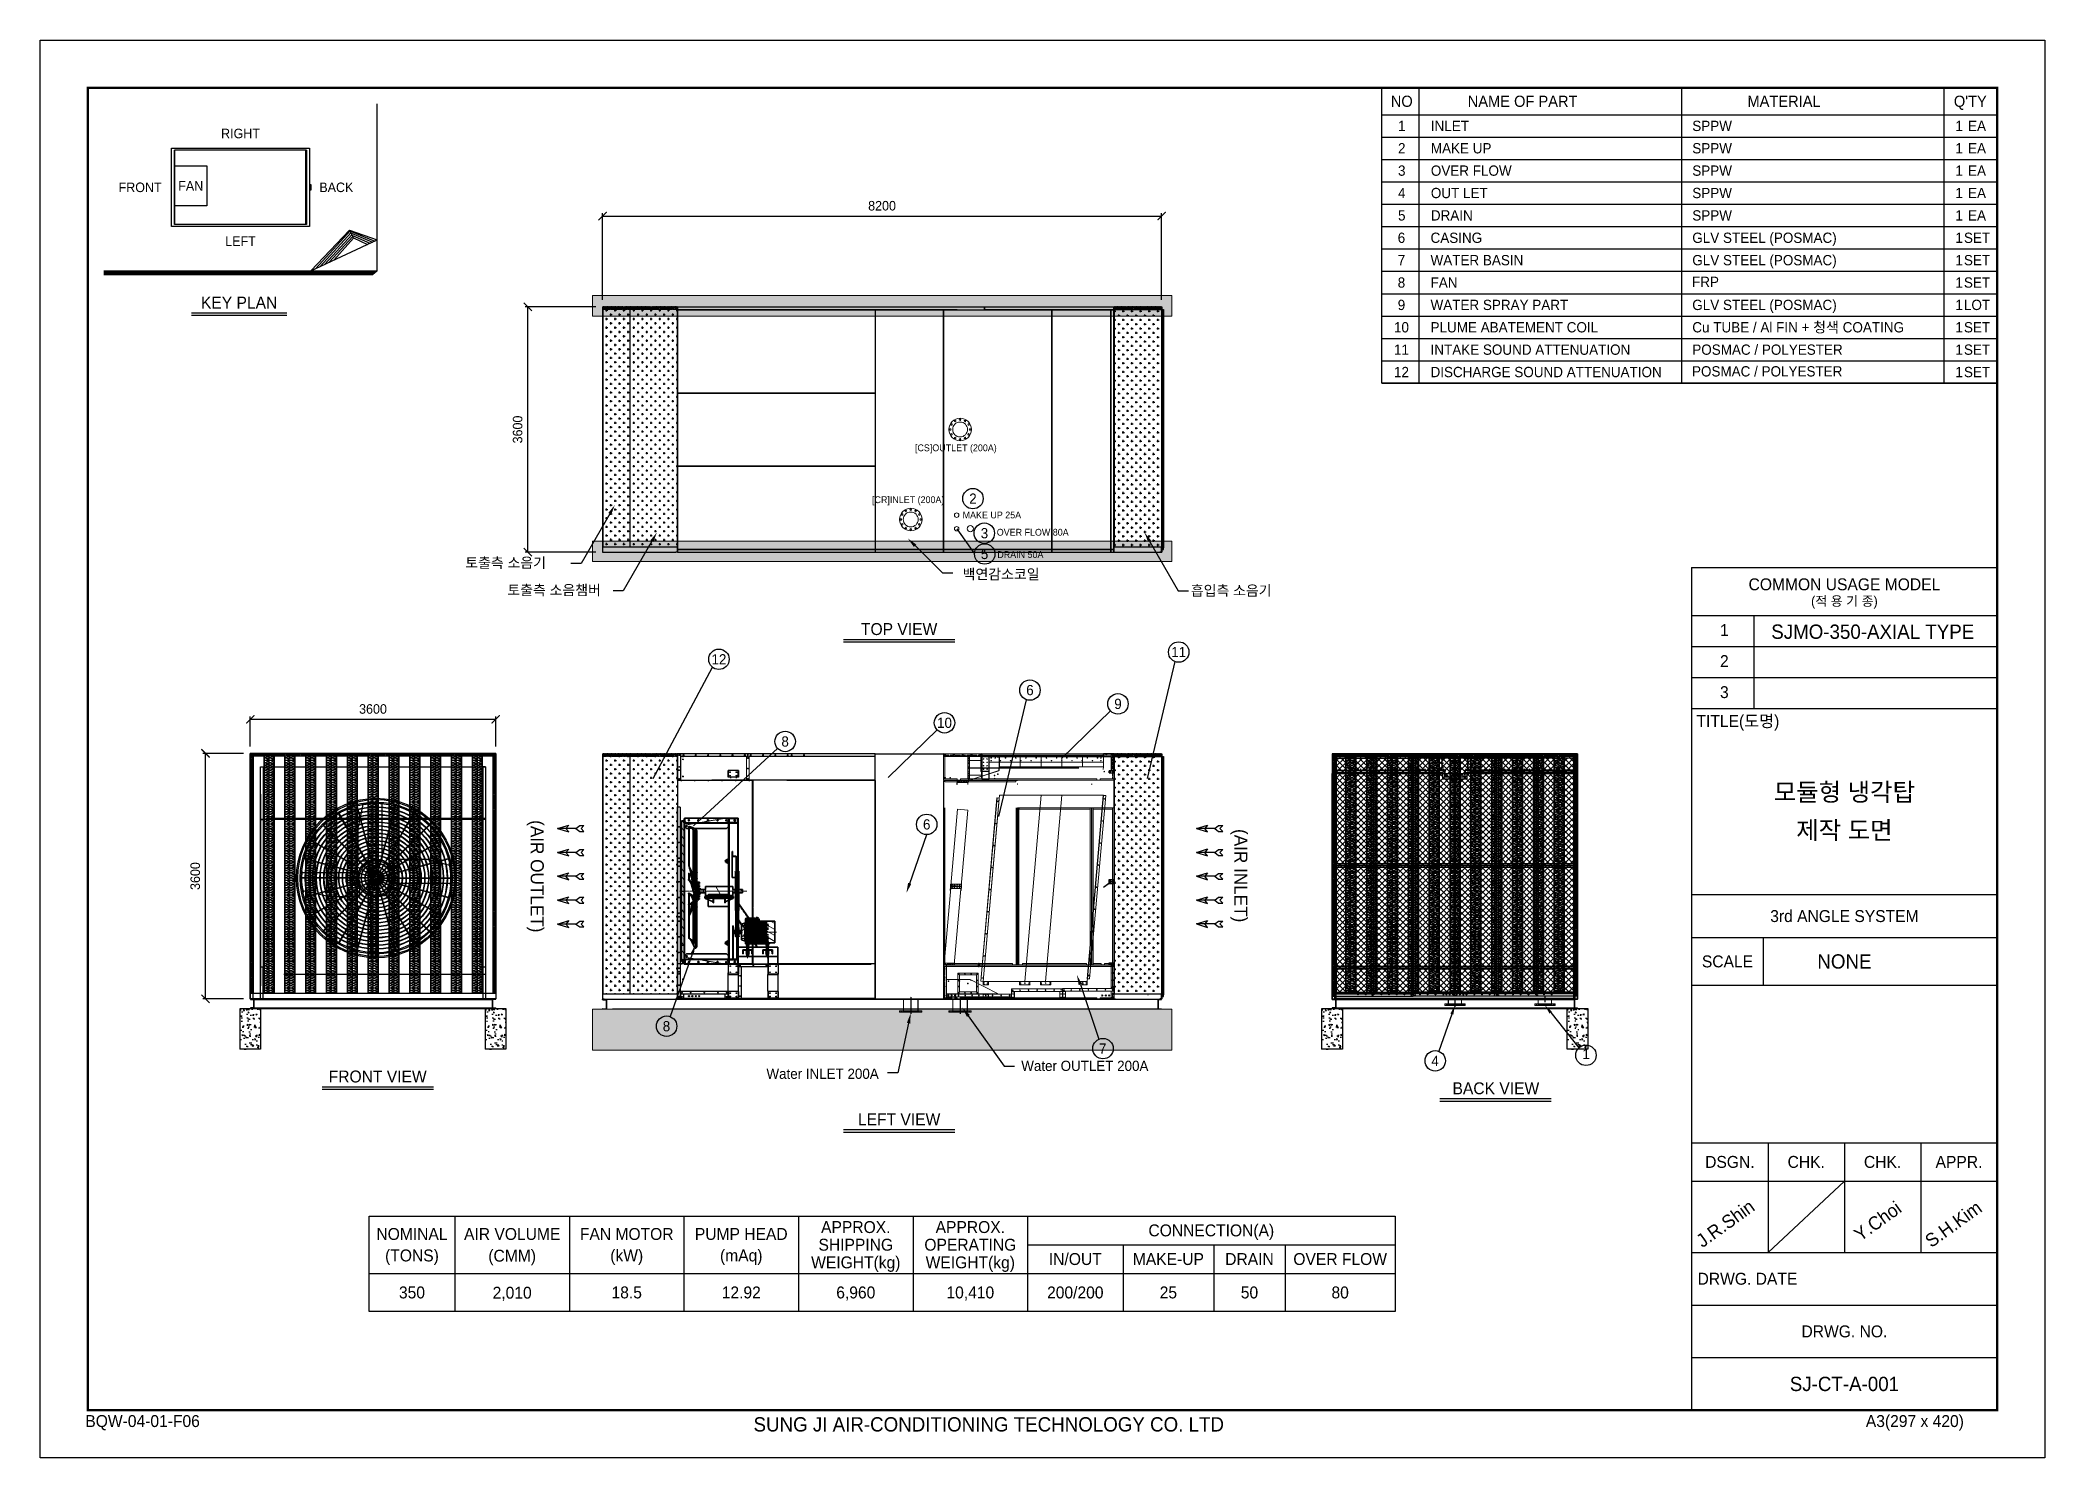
# Model space of a CAD drawing. Header units: millimetres. Extents: x 4398 to 33805, y 3079 to 23874.
import ezdxf
from ezdxf import colors
from ezdxf.entities.mleader import LeaderData, LeaderLine
from ezdxf.enums import TextEntityAlignment as Align
from ezdxf.math import Vec2, Vec3

# ---------------------------------------------------------------- set-up
doc = ezdxf.new("R2010")
doc.units = ezdxf.units.MM
for name, pattern in [('CENTER', [2, 1.25, -0.25, 0.25, -0.25]), ('DASHDOT', [18.5, 12, -3, 0.5, -3]), ('DASHED', [15, 12, -3]), ('HIDDEN', [0.375, 0.25, -0.125])]:
    doc.linetypes.add(name, pattern=pattern)
for name, color, linetype in [('1.냉각탑', 8, 'Continuous'), ('center', 1, 'CENTER'), ('LINE', 7, 'Continuous'), ('SMS', 220, 'Continuous'), ('냉각탑', 4, 'Continuous'), ('냉각탑_box', 1, 'Continuous'), ('냉각탑_dim', 1, 'Continuous'), ('냉각탑_form', 1, 'Continuous'), ('냉각탑_text', 3, 'Continuous'), ('냉각탑_찬넬방진', 1, 'Continuous'), ('숨은선', 5, 'HIDDEN')]:
    doc.layers.add(name, color=color, linetype=linetype)
doc.styles.add('HY울릉도L', font='')
doc.styles.get("Standard").update_dxf_attribs({"font": 'arial.ttf'})
doc.styles.add('돋움', font='Dotum.ttf')
doc.styles.get('HY울릉도L').set_extended_font_data('HY울릉도L')
doc.dimstyles.new('성지DIM', dxfattribs={"dimtxt": 3.5, "dimasz": 3, "dimexe": 1, "dimexo": 2.5, "dimgap": 2, "dimtad": 1, "dimdec": 0, "dimzin": 3, "dimdsep": 46, "dimtxsty": 'HY울릉도L', "dimblk": 'ARCHTICK', "dimcen": -2, "dimclrd": 256, "dimclre": 256, "dimclrt": 7, "dimadec": 0, "dimazin": 0, "dimtfac": 1, "dimtdec": 0, "dimtofl": 0, "dimtmove": 0, "dimatfit": 3, "dimfxl": 1, "dimtolj": 1, "dimtzin": 0, "dimlwe": -1, "dimarcsym": 0})
pattern_1 = [(45, (4149.657, -83199.656), (-44.19417, 44.19417), []), (135, (4149.657, -83199.656), (-44.19417, -44.19417), [])]

msp = doc.modelspace()

# ---------------------------------------------------------------- texts
at = {"layer": '냉각탑_text', "style": '돋움'}
for s, height, p in [('NO', 164.11, (24371.3, 22977.2)), ('NAME OF PART', 164.106, (26143.7, 22977.2)), ('MATERIAL', 164.11, (29978.7, 22977.2)), ("Q'TY", 164.11, (32711.1, 22977.2)), ('1', 151, (24371.3, 22616.2)), ('1', 151, (32547, 22616.2)), ('EA', 150.98, (32809.6, 22616.2)), ('RIGHT', 140, (7337.8, 22504.7)), ('2', 151, (24371.3, 22288)), ('1', 151, (32547, 22288)), ('EA', 150.98, (32809.6, 22288)), ('FRONT', 140, (5865, 21714.9)), ('FAN', 140, (6607.5, 21736.3)), ('BACK', 140, (8743.2, 21714.9)), ('3', 151, (24371.3, 21959.8)), ('1', 151, (32547, 21959.8)), ('EA', 150.98, (32809.6, 21959.8)), ('4', 151, (24371.3, 21631.6)), ('1', 151, (32547, 21631.6)), ('EA', 150.98, (32809.6, 21631.6)), ('5', 151, (24371.3, 21303.3)), ('1', 151, (32547, 21303.3)), ('EA', 150.98, (32809.6, 21303.3)), ('LEFT', 140, (7337.8, 20925.9)), ('6', 151, (24367, 20975.1)), ('1', 151, (32547, 20975.1)), ('SET', 150.98, (32809.6, 20975.1)), ('7', 151, (24367, 20646.9)), ('1', 151, (32547, 20646.9)), ('SET', 150.98, (32809.6, 20646.9)), ('8', 151, (24367, 20318.7)), ('1', 151, (32547, 20318.7)), ('SET', 150.98, (32809.6, 20318.7)), ('KEY PLAN', 175, (7317.2, 20024.2)), ('9', 151, (24367, 19990.5)), ('1', 151, (32547, 19990.5)), ('LOT', 150.98, (32809.6, 19990.5)), ('10', 150.98, (24367, 19662.3)), ('1', 151, (32547, 19662.3)), ('SET', 150.98, (32809.6, 19662.3)), ('11', 150.98, (24367, 19334.1)), ('1', 151, (32547, 19334.1)), ('SET', 150.98, (32809.6, 19334.1)), ('12', 150.98, (24367, 19005.9)), ('1', 151, (32547, 19005.9)), ('SET', 150.98, (32809.6, 19005.9)), ('5', 150, (18251.7, 16337.5)), ('TOP VIEW', 175, (16998.6, 15235.6)), ('SJMO-350-AXIAL TYPE', 210.051, (31280, 15197.5)), ('12', 150, (14355.3, 14792.4)), ('11', 150, (21099.2, 14898.9)), ('6', 150, (18917.3, 14340.6)), ('9', 150, (20208.7, 14138.4)), ('10', 150, (17664.2, 13861.3)), ('8', 150, (15326.3, 13587.2)), ('모듈형 냉각탑', 262.5, (30864.4, 12846.3)), ('제작 도면', 262.5, (30864.4, 12286.3)), ('NONE', 210.05, (30864.4, 10361)), ('8', 150, (13586, 9411.4)), ('7', 150, (19984.6, 9082.5)), ('4', 150, (24860.4, 8902.8)), ('1', 150, (27075.3, 9002.7)), ('FRONT VIEW', 175, (9350, 8673.3)), ('BACK VIEW', 175, (25751.9, 8500.3)), ('LEFT VIEW', 175, (16998.6, 8045.7)), ('APPROX.', 175, (16362.7, 6465)), ('APPROX.', 175, (18042.7, 6465)), ('CONNECTION(A)', 175, (21577.7, 6416)), ('NOMINAL', 175, (9852.7, 6363.5)), ('AIR VOLUME', 175, (11322.7, 6363.5)), ('FAN MOTOR', 175, (13002.7, 6363.5)), ('PUMP HEAD', 175, (14682.7, 6363.5)), ('SHIPPING', 175, (16362.7, 6206)), ('OPERATING', 175, (18042.7, 6206)), ('(TONS)', 175, (9852.7, 6048.5)), ('(CMM)', 175, (11322.2, 6044.7)), ('(kW)', 175, (13002.7, 6048.5)), ('(mAq)', 175, (14682.7, 6048.5)), ('WEIGHT(kg)', 175, (16362.7, 5947)), ('WEIGHT(kg)', 175, (18042.7, 5947)), ('IN/OUT', 175, (19582.7, 5996)), ('MAKE-UP', 175, (20947.7, 5996)), ('DRAIN', 175, (22137.7, 5996)), ('OVER FLOW', 175, (23467.7, 5996)), ('350', 175, (9852.7, 5506)), ('2,010', 175, (11322.2, 5502.2)), ('18.5', 175, (13002.7, 5506)), ('12.92', 175, (14682.7, 5506)), ('6,960', 175, (16362.7, 5506)), ('10,410', 175, (18042.7, 5506)), ('200/200', 175, (19582.7, 5506)), ('25', 175, (20947.7, 5506)), ('50', 175, (22137.7, 5506)), ('80', 175, (23467.7, 5506)), ('SJ-CT-A-001', 210.051, (30864.4, 4164.5))]:
    msp.add_text(s, height=height, dxfattribs=at).set_placement(p, align=Align.MIDDLE_CENTER)
for s, height, p in [('INLET ', 150.98, (24798, 22616.2)), ('SPPW', 150.98, (28633, 22616.2)), ('MAKE UP', 150.98, (24798, 22288)), ('SPPW', 150.98, (28633, 22288)), ('OVER FLOW', 150.98, (24798, 21959.8)), ('SPPW', 150.98, (28633, 21959.8)), ('OUT LET ', 150.98, (24798, 21631.6)), ('SPPW', 150.98, (28633, 21631.6)), ('DRAIN', 150.98, (24798, 21303.3)), ('SPPW', 150.98, (28633, 21303.3)), ('CASING', 150.98, (24793.7, 20975.1)), ('GLV STEEL (POSMAC)', 150.977, (28633, 20975.1)), ('WATER BASIN', 150.977, (24793.7, 20646.9)), ('GLV STEEL (POSMAC)', 150.977, (28633, 20646.9)), ('FAN', 150.98, (24793.7, 20318.7)), ('FRP', 150.98, (28628.7, 20328.8)), ('WATER SPRAY PART', 150.977, (24793.7, 19990.5)), ('GLV STEEL (POSMAC)', 150.977, (28633, 19990.5)), ('PLUME ABATEMENT COIL', 150.977, (24793.7, 19662.3)), ('Cu TUBE / Al FIN + 청색 COATING', 150.977, (28633, 19662.3)), ('INTAKE SOUND ATTENUATION', 150.977, (24793.7, 19334.1)), ('POSMAC / POLYESTER', 150.977, (28633, 19334.1)), ('DISCHARGE SOUND ATTENUATION', 150.977, (24793.7, 19005.9)), ('POSMAC / POLYESTER', 150.977, (28628.7, 19016)), ('토출측 소음기', 150, (10634.5, 16209.6)), ('토출측 소음챔버', 150, (11251.9, 15807.6)), ('백연감소코일', 150, (17929.6, 16041.1)), ('흡입측 소음기', 150, (21277.6, 15800.6)), ('Water OUTLET 200A', 150, (18790.3, 8829.6, 0)), ('Water INLET 200A', 150, (15052.7, 8713.7, 0))]:
    msp.add_text(s, height=height, dxfattribs=at).set_placement(p, align=Align.MIDDLE_LEFT)
for s, p in [('(AIR OUTLET)', (11690.2, 11609.7)), ('(AIR INLET)', (22012.1, 11618.7))]:
    msp.add_text(s, height=192, rotation=270, dxfattribs=at).set_placement(p, align=Align.MIDDLE_CENTER)
for s, p in [('J.R.Shin', (28782.2, 6154.1)), ('Y.Choi', (31097.5, 6247.5)), ('S.H.Kim', (32138.7, 6154.1))]:
    msp.add_text(s, height=196.05, rotation=35.81856, dxfattribs=at).set_placement(p)

# ---------------------------------------------------------------- blocks, each defined once
blk = doc.blocks.new('냉각탑form')
at = {"layer": 'Defpoints'}
blk.add_lwpolyline([(0, 297.07), (420.1, 297.07), (420.1, 0), (0, 0)], close=True, dxfattribs=at)
at = {"layer": '냉각탑_form'}
for p, q in [((346.08, 186.55), (346.08, 10)), ((346.08, 186.55), (410.1, 186.55)), ((346.08, 186.55), (410.1, 186.55)), ((346.08, 176.54), (410.1, 176.54)), ((359.09, 176.54), (359.09, 157.04)), ((346.08, 170.04), (410.1, 170.04)), ((346.08, 163.54), (410.1, 163.54)), ((346.08, 157.04), (410.1, 157.04)), ((346.08, 157.04), (410.1, 157.04)), ((346.08, 118.03), (410.1, 118.03)), ((346.08, 109.03), (410.1, 109.03)), ((361.09, 109.03), (361.09, 99.02)), ((346.08, 99.02), (410.1, 99.02)), ((346.08, 66.02), (410.1, 66.02)), ((362.09, 66.02), (362.09, 43.01)), ((378.09, 66.02), (378.09, 43.01)), ((394.1, 66.02), (394.1, 43.01)), ((346.08, 58.01), (410.1, 58.01)), ((378.09, 58.01), (362.09, 43.01)), ((346.08, 43.01), (410.1, 43.01)), ((346.08, 32.01), (410.1, 32.01)), ((346.08, 21.01), (410.1, 21.01))]:
    blk.add_line(p, q, dxfattribs=at)
at = {"layer": '냉각탑_form', "const_width": 0.5}
blk.add_lwpolyline([(10, 287.07), (10, 10), (410.1, 10), (410.1, 287.07)], close=True, dxfattribs=at)
at = {"layer": '냉각탑_form', "style": '돋움'}
for s, height, p in [('COMMON USAGE MODEL', 2.5006, (378.09, 183.04)), ('(적 용 기 종)', 2, (378.09, 179.54)), ('3rd ANGLE SYSTEM', 2.5006, (378.09, 113.53)), ('SCALE', 2.501, (353.59, 104.03)), ('DSGN.', 2.501, (354.09, 62.02)), ('CHK.', 2.501, (370.09, 62.02)), ('CHK.', 2.501, (386.09, 62.02)), ('APPR.', 2.501, (402.1, 62.02)), ('DRWG. NO.', 2.501, (378.09, 26.51))]:
    blk.add_text(s, height=height, dxfattribs=at).set_placement(p, align=Align.MIDDLE_CENTER)
for s, height, p in [('1', 2.5, (352.02, 172.2)), ('2', 2.5, (352.02, 165.7)), ('3', 2.5, (352.02, 159.2)), ('TITLE(도명)', 2.501, (347.09, 153.14)), ('DRWG. DATE', 2.501, (347.32, 36.29)), ('BQW-04-01-F06', 2.5006, (9.48, 6.47)), ('SUNG JI AIR-CONDITIONING TECHNOLOGY CO. LTD', 3.0007, (149.5, 5.53)), ('A3(297 x 420)', 2.5006, (382.58, 6.47))]:
    blk.add_text(s, height=height, dxfattribs=at).set_placement(p)
blk = doc.blocks.new('_ArchTick')
at = {"color": 0, "linetype": 'ByBlock', "const_width": 0.15}
blk.add_lwpolyline([(-0.5, -0.5), (0.5, 0.5)], dxfattribs=at)
blk = doc.blocks.new('*D725')
at = {"layer": 'Defpoints', "color": 0, "transparency": 16777216}
for p in [(11081, 13913), (7481, 13413), (11081, 13413)]:
    blk.add_point(p, dxfattribs=at)
at = {"layer": '냉각탑_dim', "transparency": 16777216}
for p, q in [((7481, 13513), (7481, 13953)), ((11081, 13513), (11081, 13953))]:
    blk.add_line(p, q, dxfattribs=at)
at = {"layer": '냉각탑_dim', "lineweight": -2, "transparency": 16777216}
blk.add_line((7481, 13913), (11081, 13913), dxfattribs=at)
at = {"layer": '냉각탑_dim', "lineweight": -2, "transparency": 16777216, "xscale": 120, "yscale": 120, "zscale": 120, "rotation": 180}
blk.add_blockref('_ArchTick', (7481, 13913), dxfattribs=at)
at = {"layer": '냉각탑_dim', "lineweight": -2, "transparency": 16777216, "xscale": 120, "yscale": 120, "zscale": 120}
blk.add_blockref('_ArchTick', (11081, 13913), dxfattribs=at)
at = {"layer": '냉각탑_dim', "color": 7, "transparency": 16777216, "insert": (9281, 14063), "char_height": 140, "attachment_point": 5, "style": 'HY울릉도L'}
blk.add_mtext('\\A1;3600', dxfattribs=at)
blk = doc.blocks.new('*D726')
at = {"layer": 'Defpoints', "color": 0, "transparency": 16777216}
for p in [(6824, 13413), (7481, 13413), (7481, 9813)]:
    blk.add_point(p, dxfattribs=at)
at = {"layer": '냉각탑_dim', "transparency": 16777216}
for p, q in [((7381, 13413), (6784, 13413)), ((7381, 9813), (6784, 9813))]:
    blk.add_line(p, q, dxfattribs=at)
at = {"layer": '냉각탑_dim', "lineweight": -2, "transparency": 16777216}
blk.add_line((6824, 9813), (6824, 13413), dxfattribs=at)
at = {"layer": '냉각탑_dim', "lineweight": -2, "transparency": 16777216, "xscale": 120, "yscale": 120, "zscale": 120}
for p, rotation in [((6824, 13413), 90), ((6824, 9813), 270)]:
    blk.add_blockref('_ArchTick', p, dxfattribs=dict(at, rotation=rotation))
at = {"layer": '냉각탑_dim', "color": 7, "transparency": 16777216, "insert": (6674, 11613), "char_height": 140, "attachment_point": 5, "rotation": 90, "style": 'HY울릉도L'}
blk.add_mtext('\\A1;3600', dxfattribs=at)
blk = doc.blocks.new('화살표 IN OUT')
at = {"layer": '냉각탑_dim'}
for p, q in [((-323, 43), (-384, 43)), ((-343, 0), (-384, 43)), ((-384, -43), (-343, 0)), ((-266, 0), (-323, 43)), ((-266, 0), (-323, -43)), ((-266, 0), (0, 0)), ((-163, 50), (-122, 0)), ((0, 0), (-163, 50)), ((-163, -50), (-122, 0)), ((0, 0), (-163, -50)), ((-323, -43), (-384, -43))]:
    blk.add_line(p, q, dxfattribs=at)
blk = doc.blocks.new('A$C4226346C')
at = {"color": 7, "lineweight": 15}
for p, q in [((23, 330), (23, 165)), ((45, 330), (23, 330)), ((23, 321), (45, 321)), ((23, 302), (45, 302)), ((23, 302), (45, 302)), ((23, 298), (45, 298)), ((45, 330), (45, 165)), ((217, 313), (217, 165)), ((220, 313), (217, 313)), ((220, 313), (217, 313)), ((220, 307), (217, 307)), ((217, 297), (220, 297)), ((217, 297), (220, 297)), ((220, 313), (220, 165)), ((23, 279), (45, 279)), ((23, 279), (45, 279)), ((45, 274), (23, 274)), ((23, 249), (45, 249)), ((23, 249), (45, 249)), ((23, 226), (45, 226)), ((23, 226), (45, 226)), ((23, 176), (45, 176)), ((23, 176), (45, 176)), ((23, 165), (23, 0)), ((23, 153), (45, 153)), ((23, 153), (45, 153)), ((23, 104), (45, 104)), ((23, 104), (45, 104)), ((23, 81), (45, 81)), ((23, 81), (45, 81)), ((45, 56), (23, 56)), ((23, 51), (45, 51)), ((23, 51), (45, 51)), ((23, 31), (45, 31)), ((23, 28), (45, 28)), ((23, 28), (45, 28)), ((23, 8), (45, 8)), ((28, 273), (28, 165)), ((45, 273), (28, 273)), ((220, 271), (28, 271)), ((28, 165), (28, 57)), ((28, 165), (28, 59)), ((220, 59), (28, 59)), ((45, 57), (28, 57)), ((217, 273), (45, 273)), ((45, 165), (45, 0)), ((217, 57), (45, 57)), ((217, 288), (220, 288)), ((217, 288), (220, 288)), ((220, 273), (217, 273)), ((220, 273), (217, 273)), ((217, 263), (220, 263)), ((217, 263), (220, 263)), ((217, 254), (220, 254)), ((217, 254), (220, 254)), ((217, 204), (220, 204)), ((217, 204), (220, 204)), ((217, 195), (220, 195)), ((217, 195), (220, 195)), ((217, 17), (217, 165)), ((217, 135), (220, 135)), ((217, 135), (220, 135)), ((217, 126), (220, 126)), ((217, 126), (220, 126)), ((217, 76), (220, 76)), ((217, 76), (220, 76)), ((217, 67), (220, 67)), ((217, 67), (220, 67)), ((220, 57), (217, 57)), ((220, 57), (217, 57)), ((217, 42), (220, 42)), ((217, 42), (220, 42)), ((217, 33), (220, 33)), ((217, 33), (220, 33)), ((220, 23), (217, 23)), ((220, 17), (217, 17)), ((220, 17), (217, 17)), ((220, 165), (220, 273)), ((220, 17), (220, 165)), ((220, 57), (220, 165)), ((220, 59), (220, 165)), ((45, 0), (23, 0))]:
    blk.add_line(p, q, dxfattribs=at)
at = {"layer": 'center'}
blk.add_line((250, 165), (0, 165), dxfattribs=at)
blk = doc.blocks.new('*D728')
at = {"layer": 'Defpoints', "color": 0, "transparency": 16777216}
for p in [(20849, 21294), (12648, 19963), (20849, 19963)]:
    blk.add_point(p, dxfattribs=at)
at = {"layer": '냉각탑_dim', "transparency": 16777216}
for p, q in [((12648, 20063), (12648, 21334)), ((20849, 20063), (20849, 21334))]:
    blk.add_line(p, q, dxfattribs=at)
at = {"layer": '냉각탑_dim', "lineweight": -2, "transparency": 16777216}
blk.add_line((12648, 21294), (20849, 21294), dxfattribs=at)
at = {"layer": '냉각탑_dim', "lineweight": -2, "transparency": 16777216, "xscale": 120, "yscale": 120, "zscale": 120, "rotation": 180}
blk.add_blockref('_ArchTick', (12648, 21294), dxfattribs=at)
at = {"layer": '냉각탑_dim', "lineweight": -2, "transparency": 16777216, "xscale": 120, "yscale": 120, "zscale": 120}
blk.add_blockref('_ArchTick', (20849, 21294), dxfattribs=at)
at = {"layer": '냉각탑_dim', "color": 7, "transparency": 16777216, "insert": (16748, 21444), "char_height": 140, "attachment_point": 5, "style": 'HY울릉도L'}
blk.add_mtext('\\A1;8200', dxfattribs=at)
blk = doc.blocks.new('*D727')
at = {"layer": 'Defpoints', "color": 0, "transparency": 16777216}
for p in [(11553, 19963), (12648, 19963), (12648, 16363)]:
    blk.add_point(p, dxfattribs=at)
at = {"layer": '냉각탑_dim', "transparency": 16777216}
for p, q in [((12548, 19963), (11513, 19963)), ((12548, 16363), (11513, 16363))]:
    blk.add_line(p, q, dxfattribs=at)
at = {"layer": '냉각탑_dim', "lineweight": -2, "transparency": 16777216}
blk.add_line((11553, 16363), (11553, 19963), dxfattribs=at)
at = {"layer": '냉각탑_dim', "lineweight": -2, "transparency": 16777216, "xscale": 120, "yscale": 120, "zscale": 120}
for p, rotation in [((11553, 19963), 90), ((11553, 16363), 270)]:
    blk.add_blockref('_ArchTick', p, dxfattribs=dict(at, rotation=rotation))
at = {"layer": '냉각탑_dim', "color": 7, "transparency": 16777216, "insert": (11403, 18163), "char_height": 140, "attachment_point": 5, "rotation": 90, "style": 'HY울릉도L'}
blk.add_mtext('\\A1;3600', dxfattribs=at)
blk = doc.blocks.new('A$C55E021B5')
at = {"color": 7, "lineweight": 35}
for p, q in [((580, 2140), (580, 1357)), ((720, 2074), (1370, 2074)), ((720, 2070), (720, 1141)), ((1370, 2070), (720, 2070)), ((728, 2140), (1362, 2140)), ((753, 2074), (1337, 2074)), ((1370, 2070), (1370, 210)), ((1370, 2070), (1370, 210)), ((1375, 39), (1375, 2102)), ((1375, 71), (1375, 2070)), ((1375, 2070), (1375, 210)), ((1415, 2102), (1415, 39)), ((753, 1990), (1222, 1990)), ((1190, 1949), (1190, 1350)), ((1306, 2014), (1306, 1445)), ((670, 1577), (670, 1269)), ((1070, 991), (650, 991)), ((1070, 970), (650, 970)), ((720, 937), (720, 71)), ((1190, 265), (1190, 907)), ((45, 314), (45, 629)), ((166, 629), (166, 314)), ((720, 846), (1020, 846)), ((1306, 386), (1306, 698)), ((473, 311), (123, 311)), ((473, 299), (123, 299)), ((166, 340), (472, 340)), ((166, 340), (472, 340)), ((166, 314), (472, 314)), ((580, 403), (580, 1)), ((600, 403), (600, 71)), ((654, 450), (654, 71)), ((660, 561), (660, 71)), ((580, 111), (0, 111)), ((1370, 71), (720, 71)), ((720, 67), (1370, 67)), ((728, 1), (1362, 1)), ((753, 151), (1337, 151)), ((753, 67), (1337, 67))]:
    blk.add_line(p, q, dxfattribs=at)
at = {"color": 7, "linetype": 'DASHED', "lineweight": 13, "ltscale": 0.008334}
for p, q in [((580, 2140), (585, 2140)), ((585, 2140), (580, 2140)), ((665, 1070), (660, 1070)), ((665, 1011), (660, 1011)), ((474, 604), (469, 604))]:
    blk.add_line(p, q, dxfattribs=at)
at = {"color": 7, "lineweight": 35, "ltscale": 0.008334}
for p, q in [((580, 2140), (585, 2140)), ((715, 2140), (720, 2140)), ((607, 1357), (607, 1352)), ((617, 1357), (617, 1352)), ((665, 1141), (660, 1141)), ((950, 901), (945, 901)), ((375, 151), (380, 151)), ((510, 151), (515, 151)), ((580, 1), (585, 1)), ((715, 1), (720, 1))]:
    blk.add_line(p, q, dxfattribs=at)
at = {"color": 7, "lineweight": 35, "ltscale": 0.116666}
for p, q in [((580, 2070), (580, 2140)), ((720, 2140), (720, 2070)), ((770, 901), (770, 970)), ((950, 970), (950, 901))]:
    blk.add_line(p, q, dxfattribs=at)
at = {"color": 7, "lineweight": 35, "ltscale": 0.008333}
for p, q in [((580, 2135), (580, 2140)), ((1375, 2130), (1370, 2130)), ((1375, 2070), (1370, 2070)), ((577, 1357), (577, 1352)), ((587, 1357), (587, 1352)), ((592, 1357), (592, 1352)), ((602, 1357), (602, 1352)), ((775, 901), (770, 901)), ((1060, 1141), (1055, 1141)), ((0, 1), (0, 6)), ((80, 151), (85, 151)), ((140, 1), (140, 6)), ((215, 151), (220, 151)), ((580, 1), (580, 6)), ((580, 1), (580, 6)), ((1370, 210), (1375, 210)), ((1370, 182), (1375, 182)), ((1375, 71), (1370, 71)), ((1375, 11), (1370, 11))]:
    blk.add_line(p, q, dxfattribs=at)
at = {"color": 7, "linetype": 'DASHED', "lineweight": 13, "ltscale": 0.008625}
for p, q in [((580, 2135), (585, 2135)), ((580, 6), (585, 6)), ((580, 6), (585, 6))]:
    blk.add_line(p, q, dxfattribs=at)
at = {"color": 7, "lineweight": 35, "ltscale": 0.233334}
for p, q in [((720, 2070), (580, 2070)), ((140, 111), (0, 111)), ((140, 6), (0, 6)), ((140, 1), (0, 1)), ((140, 1), (0, 1)), ((375, 211), (515, 211)), ((720, 71), (580, 71)), ((580, 1), (720, 1)), ((720, 1), (580, 1)), ((720, 1), (580, 1))]:
    blk.add_line(p, q, dxfattribs=at)
at = {"color": 7, "linetype": 'DASHED', "lineweight": 13}
for p, q in [((585, 2140), (585, 1)), ((587, 2140), (587, 1)), ((592, 2140), (592, 1)), ((708, 2140), (708, 1)), ((713, 2140), (713, 1)), ((715, 2140), (715, 1)), ((728, 1070), (728, 2074)), ((770, 2140), (1362, 2039)), ((1362, 2074), (1362, 67)), ((1370, 2074), (1370, 67)), ((1379, 2102), (1379, 1090)), ((720, 1070), (720, 1973)), ((720, 1968), (720, 173)), ((1191, 1949), (1191, 1198)), ((1192, 1954), (1192, 1203)), ((1192, 1954), (1192, 1203)), ((1192, 1953), (1192, 1201)), ((1193, 1954), (1193, 1202)), ((1193, 1953), (1193, 1202)), ((1196, 1963), (1196, 1211)), ((1199, 1964), (1199, 1212)), ((1201, 1965), (1201, 1213)), ((1201, 1964), (1201, 1212)), ((1201, 1964), (1201, 1212)), ((1201, 1964), (1201, 1212)), ((1205, 1973), (1205, 1221)), ((1205, 1972), (1205, 1220)), ((1206, 1971), (1206, 1219)), ((1207, 1971), (1207, 1219)), ((1207, 1970), (1207, 1218)), ((1207, 1970), (1207, 1219)), ((1208, 1929), (1208, 1180)), ((1215, 1980), (1215, 1229)), ((1216, 1981), (1216, 1230)), ((1216, 1980), (1216, 1229)), ((1217, 1981), (1217, 1230)), ((1217, 1980), (1217, 1229)), ((1226, 1948), (1226, 1197)), ((1226, 1947), (1226, 1196)), ((1226, 1947), (1226, 1196)), ((1227, 1947), (1227, 1196)), ((1228, 1948), (1228, 1197)), ((1230, 1960), (1230, 1208)), ((1230, 1960), (1230, 1208)), ((1230, 1959), (1230, 1207)), ((1233, 1958), (1233, 1206)), ((1233, 1957), (1233, 1205)), ((1234, 1957), (1234, 1205)), ((1236, 1966), (1236, 1214)), ((1236, 1966), (1236, 1214)), ((1236, 1966), (1236, 1214)), ((1236, 1965), (1236, 1213)), ((1238, 1966), (1238, 1214)), ((1241, 1967), (1241, 1215)), ((1246, 1976), (1246, 1286)), ((1246, 1975), (1246, 1223)), ((1246, 1975), (1246, 1224)), ((1246, 1975), (1246, 1223)), ((1247, 1976), (1247, 1290)), ((1293, 2011), (1293, 1414)), ((1293, 2011), (1293, 1414)), ((1293, 2011), (1293, 1413)), ((1306, 2014), (1306, 1444)), ((664, 1585), (664, 1277)), ((577, 968), (577, 1350)), ((580, 1357), (580, 403)), ((581, 1339), (581, 802)), ((584, 1339), (584, 802)), ((587, 968), (587, 1349)), ((592, 968), (592, 1350)), ((596, 1339), (596, 802)), ((599, 1339), (599, 802)), ((602, 968), (602, 1349)), ((607, 968), (607, 1350)), ((611, 1339), (611, 802)), ((614, 1339), (614, 802)), ((617, 968), (617, 1349)), ((136, 251), (580, 885)), ((720, 168), (720, 1070)), ((720, 1026), (1020, 1026)), ((720, 1023), (1020, 1023)), ((720, 1018), (1020, 1018)), ((728, 67), (728, 1070)), ((1191, 265), (1191, 924)), ((1192, 272), (1192, 931)), ((1192, 272), (1192, 931)), ((1192, 270), (1192, 929)), ((1193, 271), (1193, 930)), ((1193, 270), (1193, 929)), ((1196, 284), (1196, 943)), ((1199, 285), (1199, 945)), ((1201, 287), (1201, 946)), ((1201, 286), (1201, 945)), ((1201, 286), (1201, 945)), ((1201, 286), (1201, 945)), ((1205, 299), (1205, 958)), ((1205, 298), (1205, 957)), ((1206, 297), (1206, 956)), ((1207, 296), (1207, 955)), ((1207, 295), (1207, 955)), ((1207, 295), (1207, 954)), ((1208, 241), (1208, 897)), ((1215, 311), (1215, 969)), ((1216, 312), (1216, 971)), ((1216, 311), (1216, 970)), ((1217, 313), (1217, 971)), ((1217, 312), (1217, 970)), ((1226, 263), (1226, 922)), ((1226, 262), (1226, 921)), ((1226, 262), (1226, 920)), ((1227, 262), (1227, 920)), ((1228, 264), (1228, 922)), ((1230, 279), (1230, 938)), ((1230, 279), (1230, 938)), ((1230, 279), (1230, 938)), ((1233, 277), (1233, 936)), ((1233, 275), (1233, 934)), ((1234, 276), (1234, 935)), ((1236, 288), (1236, 948)), ((1236, 289), (1236, 948)), ((1236, 288), (1236, 948)), ((1236, 287), (1236, 946)), ((1238, 289), (1238, 948)), ((1241, 290), (1241, 949)), ((1246, 304), (1246, 963)), ((1246, 303), (1246, 962)), ((1246, 303), (1246, 962)), ((1246, 302), (1246, 961)), ((1247, 305), (1247, 963)), ((1293, 377), (1293, 1028)), ((1293, 377), (1293, 1028)), ((1293, 377), (1293, 1028)), ((1305, 386), (1305, 1036)), ((1379, 1050), (1379, 39)), ((138, 251), (580, 882)), ((166, 628), (472, 628)), ((166, 628), (472, 628)), ((166, 627), (472, 627)), ((166, 627), (472, 627)), ((166, 624), (472, 624)), ((166, 623), (472, 623)), ((166, 623), (472, 623)), ((166, 619), (472, 619)), ((166, 618), (472, 618)), ((166, 618), (472, 618)), ((166, 611), (472, 611)), ((166, 610), (472, 610)), ((166, 610), (472, 610)), ((174, 314), (427, 675)), ((292, 251), (580, 662)), ((294, 251), (580, 658)), ((720, 853), (1020, 853)), ((720, 849), (1020, 849)), ((166, 582), (472, 582)), ((166, 579), (472, 579)), ((472, 578), (166, 578)), ((166, 578), (472, 578)), ((166, 577), (472, 577)), ((166, 573), (472, 573)), ((472, 572), (166, 572)), ((166, 566), (472, 566)), ((166, 554), (472, 554)), ((166, 545), (472, 545)), ((166, 544), (472, 544)), ((166, 542), (472, 542)), ((166, 541), (472, 541)), ((166, 527), (472, 527)), ((166, 526), (472, 526)), ((166, 524), (472, 524)), ((166, 523), (472, 523)), ((166, 509), (472, 509)), ((166, 508), (472, 508)), ((166, 506), (472, 506)), ((166, 505), (472, 505)), ((166, 491), (472, 491)), ((166, 487), (472, 487)), ((166, 473), (472, 473)), ((166, 469), (472, 469)), ((166, 455), (472, 455)), ((166, 451), (472, 451)), ((166, 437), (472, 437)), ((166, 436), (472, 436)), ((166, 434), (472, 434)), ((166, 433), (472, 433)), ((166, 419), (472, 419)), ((166, 418), (472, 418)), ((166, 416), (472, 416)), ((166, 415), (472, 415)), ((166, 401), (472, 401)), ((166, 400), (472, 400)), ((166, 398), (472, 398)), ((166, 397), (472, 397)), ((166, 388), (472, 388)), ((472, 376), (166, 376)), ((166, 371), (472, 371)), ((166, 369), (472, 369)), ((472, 365), (166, 365)), ((166, 364), (472, 364)), ((166, 364), (472, 364)), ((166, 363), (472, 363)), ((166, 360), (472, 360)), ((166, 353), (472, 353)), ((166, 351), (472, 351)), ((166, 346), (472, 346)), ((166, 345), (472, 345)), ((166, 342), (472, 342)), ((166, 341), (472, 341)), ((166, 340), (472, 340)), ((166, 332), (472, 332)), ((166, 332), (472, 332)), ((166, 331), (472, 331)), ((166, 324), (472, 324)), ((166, 324), (472, 324)), ((166, 323), (472, 323)), ((166, 319), (472, 319)), ((166, 319), (472, 319)), ((166, 318), (472, 318)), ((166, 316), (472, 316)), ((166, 316), (472, 316)), ((166, 315), (472, 315)), ((166, 315), (472, 315)), ((335, 299), (531, 579)), ((580, 246), (0, 246)), ((580, 244), (0, 244)), ((580, 117), (0, 117)), ((580, 116), (0, 116)), ((770, 1), (1362, 102))]:
    blk.add_line(p, q, dxfattribs=at)
at = {"color": 7, "lineweight": 35, "ltscale": 0.216666}
for p, q in [((585, 2140), (715, 2140)), ((715, 2140), (585, 2140))]:
    blk.add_line(p, q, dxfattribs=at)
at = {"color": 7, "lineweight": 35, "ltscale": 0.095348}
for p, q in [((585, 2140), (587, 2083)), ((713, 2083), (715, 2140))]:
    blk.add_line(p, q, dxfattribs=at)
at = {"color": 7, "lineweight": 35, "ltscale": 0.216085}
for p, q in [((585, 2135), (715, 2135)), ((585, 6), (715, 6)), ((585, 6), (715, 6))]:
    blk.add_line(p, q, dxfattribs=at)
at = {"color": 7, "lineweight": 35, "ltscale": 0.193355}
for p, q in [((592, 2078), (708, 2078)), ((592, 63), (708, 63))]:
    blk.add_line(p, q, dxfattribs=at)
at = {"color": 7, "linetype": 'DASHED', "lineweight": 13, "ltscale": 0.008333}
for p, q in [((603, 2135), (603, 2140)), ((619, 2135), (619, 2140)), ((683, 2135), (683, 2140)), ((699, 2135), (699, 2140)), ((715, 2140), (720, 2140)), ((720, 2140), (715, 2140)), ((720, 2140), (720, 2135)), ((1375, 2106), (1370, 2106)), ((1375, 2087), (1370, 2087)), ((1375, 2036), (1370, 2036)), ((1375, 2017), (1370, 2017)), ((1375, 1901), (1370, 1901)), ((1375, 1882), (1370, 1882)), ((1375, 1710), (1370, 1710)), ((1375, 1691), (1370, 1691)), ((1375, 1476), (1370, 1476)), ((1375, 1457), (1370, 1457)), ((1375, 1215), (1370, 1215)), ((1375, 1196), (1370, 1196)), ((1060, 1070), (1055, 1070)), ((1060, 1011), (1055, 1011)), ((1375, 945), (1370, 945)), ((1375, 926), (1370, 926)), ((344, 604), (339, 604)), ((1375, 684), (1370, 684)), ((1375, 665), (1370, 665)), ((1375, 450), (1370, 450)), ((1375, 431), (1370, 431)), ((21, 1), (21, 6)), ((37, 1), (37, 6)), ((101, 1), (101, 6)), ((117, 1), (117, 6)), ((141, 206), (141, 211)), ((142, 211), (142, 206)), ((164, 211), (164, 206)), ((165, 206), (165, 211)), ((431, 206), (431, 211)), ((455, 206), (455, 211)), ((603, 1), (603, 6)), ((603, 1), (603, 6)), ((619, 1), (619, 6)), ((619, 1), (619, 6)), ((683, 1), (683, 6)), ((683, 1), (683, 6)), ((699, 1), (699, 6)), ((699, 1), (699, 6)), ((720, 6), (720, 1)), ((720, 6), (720, 1)), ((1375, 259), (1370, 259)), ((1375, 240), (1370, 240)), ((1375, 124), (1370, 124)), ((1375, 105), (1370, 105)), ((1375, 54), (1370, 54)), ((1375, 35), (1370, 35))]:
    blk.add_line(p, q, dxfattribs=at)
at = {"color": 7, "linetype": 'DASHDOT', "lineweight": 13, "ltscale": 0.01}
for p, q in [((611, 2135), (611, 2141)), ((691, 2135), (691, 2141)), ((29, 0), (29, 6)), ((109, 0), (109, 6)), ((611, 0), (611, 6)), ((691, 0), (691, 6))]:
    blk.add_line(p, q, dxfattribs=at)
at = {"color": 7, "linetype": 'DASHDOT', "lineweight": 13, "ltscale": 0.047667}
for p, q in [((616, 2110), (644, 2110)), ((630, 2125), (630, 2096)), ((744, 2110), (772, 2110)), ((758, 2125), (758, 2096)), ((1323, 2023), (1351, 2023)), ((1337, 2037), (1337, 2009)), ((736, 1510), (765, 1510)), ((750, 1525), (750, 1496)), ((736, 311), (765, 311)), ((750, 325), (750, 296)), ((616, 30), (644, 30)), ((630, 45), (630, 16)), ((744, 30), (772, 30)), ((758, 45), (758, 16)), ((1323, 118), (1351, 118)), ((1337, 132), (1337, 104))]:
    blk.add_line(p, q, dxfattribs=at)
at = {"color": 7, "lineweight": 13, "ltscale": 0.015396}
for p, q in [((639, 2070), (634, 2078)), ((812, 970), (808, 963)), ((882, 970), (877, 963)), ((621, 63), (616, 71)), ((690, 63), (685, 71))]:
    blk.add_line(p, q, dxfattribs=at)
at = {"color": 7, "lineweight": 13, "ltscale": 0.015395}
blk.add_line((708, 2070), (704, 2078), dxfattribs=at)
at = {"color": 7, "linetype": 'DASHDOT', "lineweight": 13, "ltscale": 0.02876}
for p, q in [((712, 2110), (729, 2110)), ((712, 30), (729, 30))]:
    blk.add_line(p, q, dxfattribs=at)
at = {"color": 7, "linetype": 'DASHED', "lineweight": 13, "ltscale": 0.010079}
for p, q in [((720, 2120), (714, 2120)), ((720, 2101), (714, 2101)), ((720, 40), (714, 40)), ((720, 21), (714, 21))]:
    blk.add_line(p, q, dxfattribs=at)
at = {"color": 7, "linetype": 'DASHED', "lineweight": 13, "ltscale": 0.009527}
for p, q in [((720, 2120), (714, 2120)), ((714, 21), (720, 21))]:
    blk.add_line(p, q, dxfattribs=at)
at = {"color": 7, "linetype": 'DASHED', "lineweight": 13, "ltscale": 0.010632}
for p, q in [((720, 2101), (714, 2101)), ((714, 40), (720, 40))]:
    blk.add_line(p, q, dxfattribs=at)
at = {"color": 7, "linetype": 'DASHED', "lineweight": 13, "ltscale": 0.008624}
for p, q in [((715, 2135), (720, 2135)), ((715, 6), (720, 6)), ((715, 6), (720, 6))]:
    blk.add_line(p, q, dxfattribs=at)
at = {"color": 7, "linetype": 'DASHDOT', "lineweight": 13, "ltscale": 0.016}
for p, q in [((729, 2090), (719, 2090)), ((729, 51), (719, 51))]:
    blk.add_line(p, q, dxfattribs=at)
at = {"color": 7, "linetype": 'DASHED', "lineweight": 13, "ltscale": 0.116666}
blk.add_line((720, 2140), (720, 2070), dxfattribs=at)
at = {"color": 7, "lineweight": 35, "ltscale": 0.11}
for p, q in [((720, 2074), (720, 2140)), ((728, 2074), (728, 2140)), ((1362, 2140), (1362, 2074)), ((1370, 2074), (1370, 2140)), ((720, 67), (720, 1)), ((728, 67), (728, 1)), ((1362, 67), (1362, 1)), ((1370, 1), (1370, 67))]:
    blk.add_line(p, q, dxfattribs=at)
at = {"color": 7, "lineweight": 35, "ltscale": 0.013333}
for p, q in [((720, 2140), (728, 2140)), ((720, 2074), (728, 2074)), ((720, 67), (728, 67)), ((720, 1), (728, 1))]:
    blk.add_line(p, q, dxfattribs=at)
at = {"color": 7, "linetype": 'DASHED', "lineweight": 13, "ltscale": 0.013333}
for p, q in [((720, 2130), (728, 2130)), ((720, 2120), (728, 2120)), ((720, 2101), (728, 2101)), ((728, 2100), (720, 2100)), ((728, 2081), (720, 2081)), ((720, 2016), (728, 2016)), ((720, 125), (728, 125)), ((728, 60), (720, 60)), ((728, 41), (720, 41)), ((720, 40), (728, 40)), ((720, 21), (728, 21))]:
    blk.add_line(p, q, dxfattribs=at)
at = {"color": 7, "lineweight": 35, "ltscale": 0.006667}
for p, q in [((720, 2070), (720, 2074)), ((1370, 2074), (1370, 2070)), ((720, 67), (720, 71)), ((1370, 71), (1370, 67))]:
    blk.add_line(p, q, dxfattribs=at)
at = {"color": 7, "linetype": 'DASHED', "lineweight": 13, "ltscale": 0.006667}
for p, q in [((720, 2070), (720, 2074)), ((1375, 1090), (1379, 1090)), ((1375, 1050), (1379, 1050)), ((1385, 1072), (1385, 1068)), ((140, 304), (140, 308)), ((140, 295), (140, 299)), ((165, 304), (165, 308)), ((165, 295), (165, 299)), ((430, 304), (430, 308)), ((430, 295), (430, 299)), ((455, 304), (455, 308)), ((455, 295), (455, 299)), ((140, 178), (140, 182)), ((140, 162), (140, 166)), ((141, 162), (141, 166)), ((165, 178), (165, 182)), ((165, 162), (165, 166)), ((165, 162), (165, 166)), ((430, 178), (430, 182)), ((430, 162), (430, 166)), ((431, 162), (431, 166)), ((455, 178), (455, 182)), ((455, 162), (455, 166)), ((455, 162), (455, 166)), ((720, 67), (720, 71))]:
    blk.add_line(p, q, dxfattribs=at)
at = {"color": 7, "lineweight": 35, "ltscale": 0.17003}
for p, q in [((720, 2070), (720, 1968)), ((720, 173), (720, 71))]:
    blk.add_line(p, q, dxfattribs=at)
at = {"color": 7, "lineweight": 35, "ltscale": 0.162609}
blk.add_line((720, 1973), (720, 2070), dxfattribs=at)
at = {"color": 7, "lineweight": 35, "ltscale": 0.068333}
for p, q in [((728, 2140), (728, 2099)), ((1362, 2099), (1362, 2140)), ((728, 42), (728, 1)), ((1362, 1), (1362, 42))]:
    blk.add_line(p, q, dxfattribs=at)
at = {"color": 7, "linetype": 'DASHED', "lineweight": 13, "ltscale": 0.140001}
blk.add_line((728, 2015), (728, 2099), dxfattribs=at)
at = {"color": 7, "lineweight": 35, "ltscale": 0.058926}
for p, q in [((753, 2074), (728, 2099)), ((753, 1990), (728, 2015)), ((753, 151), (728, 126)), ((753, 67), (728, 42))]:
    blk.add_line(p, q, dxfattribs=at)
at = {"color": 7, "linetype": 'DASHDOT', "lineweight": 13, "ltscale": 0.039}
for p, q in [((873, 2109), (897, 2109)), ((885, 2121), (885, 2098)), ((1013, 2109), (1037, 2109)), ((1025, 2121), (1025, 2098)), ((1153, 2109), (1177, 2109)), ((1165, 2121), (1165, 2098)), ((1293, 2109), (1317, 2109)), ((1305, 2121), (1305, 2098)), ((873, 32), (897, 32)), ((885, 43), (885, 20)), ((1013, 32), (1037, 32)), ((1025, 43), (1025, 20)), ((1153, 32), (1177, 32)), ((1165, 43), (1165, 20)), ((1293, 32), (1317, 32)), ((1305, 43), (1305, 20))]:
    blk.add_line(p, q, dxfattribs=at)
at = {"color": 7, "lineweight": 35, "ltscale": 0.058925}
for p, q in [((1362, 2099), (1337, 2074)), ((1337, 1990), (1362, 2015)), ((1337, 151), (1362, 126)), ((1362, 42), (1337, 67))]:
    blk.add_line(p, q, dxfattribs=at)
at = {"color": 7, "linetype": 'DASHDOT', "lineweight": 13, "ltscale": 0.025999}
for p, q in [((1376, 2097), (1361, 2097)), ((1376, 2027), (1361, 2027)), ((1376, 1892), (1361, 1892)), ((1376, 1701), (1361, 1701)), ((1376, 1467), (1361, 1467)), ((1376, 1206), (1361, 1206)), ((1376, 935), (1361, 935)), ((1376, 674), (1361, 674)), ((1376, 440), (1361, 440)), ((1376, 249), (1361, 249)), ((1376, 114), (1361, 114)), ((1376, 44), (1361, 44))]:
    blk.add_line(p, q, dxfattribs=at)
at = {"color": 7, "lineweight": 35, "ltscale": 0.013334}
for p, q in [((1362, 2140), (1370, 2140)), ((1370, 2074), (1362, 2074)), ((1370, 67), (1362, 67)), ((1362, 1), (1370, 1))]:
    blk.add_line(p, q, dxfattribs=at)
at = {"color": 7, "linetype": 'DASHED', "lineweight": 13, "ltscale": 0.013334}
for p, q in [((1370, 2106), (1362, 2106)), ((1370, 2087), (1362, 2087)), ((1370, 2036), (1362, 2036)), ((1370, 2017), (1362, 2017)), ((1370, 1901), (1362, 1901)), ((1370, 1882), (1362, 1882)), ((1370, 1710), (1362, 1710)), ((1370, 1691), (1362, 1691)), ((1370, 1476), (1362, 1476)), ((1370, 1457), (1362, 1457)), ((1370, 1215), (1362, 1215)), ((1370, 1196), (1362, 1196)), ((1370, 945), (1362, 945)), ((1370, 926), (1362, 926)), ((1370, 684), (1362, 684)), ((1370, 665), (1362, 665)), ((604, 476), (604, 468)), ((1370, 450), (1362, 450)), ((1370, 431), (1362, 431)), ((1370, 259), (1362, 259)), ((1370, 240), (1362, 240)), ((1370, 124), (1362, 124)), ((1370, 105), (1362, 105)), ((1370, 54), (1362, 54)), ((1370, 35), (1362, 35))]:
    blk.add_line(p, q, dxfattribs=at)
at = {"color": 7, "lineweight": 35, "ltscale": 0.1}
for p, q in [((1370, 2130), (1370, 2070)), ((1375, 2130), (1375, 2070)), ((610, 1577), (670, 1577)), ((660, 991), (720, 991)), ((1000, 991), (1060, 991)), ((80, 151), (80, 211)), ((220, 211), (220, 151)), ((375, 151), (375, 211)), ((515, 211), (515, 151)), ((1370, 71), (1370, 11)), ((1375, 71), (1375, 11))]:
    blk.add_line(p, q, dxfattribs=at)
at = {"color": 7, "lineweight": 13, "ltscale": 0.016666}
for p, q in [((1375, 2116), (1370, 2124)), ((100, 211), (92, 206)), ((460, 211), (452, 206))]:
    blk.add_line(p, q, dxfattribs=at)
at = {"color": 7, "lineweight": 35, "ltscale": 0.066667}
for p, q in [((1375, 2102), (1415, 2102)), ((1375, 39), (1415, 39))]:
    blk.add_line(p, q, dxfattribs=at)
at = {"color": 7, "lineweight": 13, "ltscale": 0.071812}
blk.add_line((1397, 2102), (1375, 2065), dxfattribs=at)
at = {"color": 7, "lineweight": 35, "ltscale": 0.007647}
blk.add_line((1189, 1954), (1189, 1949), dxfattribs=at)
at = {"color": 7, "linetype": 'DASHED', "lineweight": 13, "ltscale": 0.003529}
for p, q in [((1199, 1964), (1201, 1964)), ((1201, 1212), (1199, 1212))]:
    blk.add_line(p, q, dxfattribs=at)
at = {"color": 7, "linetype": 'DASHED', "lineweight": 13, "ltscale": 4.25198e-05}
blk.add_line((1201, 1964), (1201, 1964), dxfattribs=at)
at = {"color": 7, "linetype": 'DASHED', "lineweight": 13, "ltscale": 0.003028}
blk.add_line((1206, 1971), (1207, 1971), dxfattribs=at)
at = {"color": 7, "linetype": 'DASHED', "lineweight": 13, "ltscale": 0.139902}
blk.add_line((1222, 1990), (1306, 1990), dxfattribs=at)
at = {"color": 7, "linetype": 'DASHED', "lineweight": 13, "ltscale": 4.1767e-05}
blk.add_line((1236, 1966), (1236, 1966), dxfattribs=at)
at = {"color": 7, "linetype": 'DASHED', "lineweight": 13, "ltscale": 0.002883}
for p, q in [((1238, 1966), (1236, 1966)), ((1238, 1214), (1236, 1214))]:
    blk.add_line(p, q, dxfattribs=at)
at = {"color": 7, "lineweight": 13}
for p, q in [((1305, 2014), (1305, 1446)), ((1306, 385), (1306, 697)), ((166, 315), (472, 315)), ((472, 494), (205, 340))]:
    blk.add_line(p, q, dxfattribs=at)
at = {"color": 7, "lineweight": 35, "ltscale": 0.001058}
blk.add_line((1306, 2014), (1306, 2014), dxfattribs=at)
at = {"color": 7, "lineweight": 35, "ltscale": 0.051989}
blk.add_line((1306, 1990), (1337, 1990), dxfattribs=at)
at = {"color": 7, "lineweight": 35, "ltscale": 0.007734}
blk.add_line((1307, 2019), (1307, 2014), dxfattribs=at)
at = {"color": 7, "linetype": 'DASHED', "lineweight": 13, "ltscale": 0.03936}
for p, q in [((1362, 2015), (1362, 2039)), ((1362, 102), (1362, 126))]:
    blk.add_line(p, q, dxfattribs=at)
at = {"color": 7, "lineweight": 13, "ltscale": 0.133334}
for p, q in [((1415, 2014), (1375, 1945)), ((1415, 1894), (1375, 1825)), ((1415, 1774), (1375, 1705)), ((1415, 1654), (1375, 1585)), ((1415, 1534), (1375, 1465)), ((1415, 1414), (1375, 1345)), ((1415, 1294), (1375, 1225)), ((1415, 1174), (1375, 1105)), ((1415, 1054), (1375, 985)), ((1415, 934), (1375, 865)), ((1415, 814), (1375, 745)), ((1415, 694), (1375, 625)), ((1415, 454), (1375, 385)), ((1415, 334), (1375, 265)), ((1415, 214), (1375, 145))]:
    blk.add_line(p, q, dxfattribs=at)
at = {"color": 7, "lineweight": 35, "ltscale": 0.012208}
blk.add_line((610, 1577), (610, 1585), dxfattribs=at)
at = {"color": 7, "lineweight": 35, "ltscale": 0.09}
blk.add_line((664, 1585), (610, 1585), dxfattribs=at)
at = {"color": 7, "lineweight": 35, "ltscale": 0.367477}
blk.add_line((610, 1577), (610, 1357), dxfattribs=at)
at = {"color": 7, "lineweight": 35, "ltscale": 0.10987}
blk.add_line((664, 1651), (664, 1585), dxfattribs=at)
at = {"color": 7, "lineweight": 35, "ltscale": 0.01}
for p, q in [((670, 1651), (664, 1651)), ((654, 561), (660, 561))]:
    blk.add_line(p, q, dxfattribs=at)
at = {"color": 7, "lineweight": 13, "ltscale": 0.011547}
blk.add_line((670, 1602), (664, 1605), dxfattribs=at)
at = {"color": 7, "lineweight": 35, "ltscale": 0.122078}
blk.add_line((670, 1577), (670, 1651), dxfattribs=at)
at = {"color": 7, "lineweight": 35, "ltscale": 0.025}
for p, q in [((720, 1540), (735, 1540)), ((720, 1480), (735, 1480)), ((1194, 1212), (1179, 1212)), ((1194, 932), (1179, 932)), ((720, 341), (735, 341)), ((720, 281), (735, 281))]:
    blk.add_line(p, q, dxfattribs=at)
at = {"color": 7, "linetype": 'DASHED', "lineweight": 13, "ltscale": 0.1}
for p, q in [((720, 1540), (720, 1480)), ((660, 466), (600, 466)), ((720, 341), (720, 281))]:
    blk.add_line(p, q, dxfattribs=at)
at = {"color": 7, "lineweight": 35, "ltscale": 0.045137}
for p, q in [((735, 1540), (759, 1528)), ((759, 1493), (735, 1480)), ((735, 341), (759, 328)), ((759, 293), (735, 281))]:
    blk.add_line(p, q, dxfattribs=at)
at = {"color": 7, "lineweight": 35, "ltscale": 0.031333}
for p, q in [((572, 1353), (572, 1335)), ((622, 1353), (622, 1335)), ((572, 806), (572, 788)), ((622, 806), (622, 788))]:
    blk.add_line(p, q, dxfattribs=at)
at = {"color": 7, "lineweight": 35, "ltscale": 0.006083}
for p, q in [((572, 1353), (576, 1353)), ((619, 1353), (622, 1353)), ((572, 788), (576, 788)), ((619, 788), (622, 788)), ((576, 536), (572, 536)), ((576, 536), (572, 536)), ((576, 406), (572, 406)), ((576, 406), (572, 406)), ((622, 536), (619, 536)), ((622, 536), (619, 536)), ((622, 406), (619, 406)), ((622, 406), (619, 406))]:
    blk.add_line(p, q, dxfattribs=at)
at = {"color": 7, "lineweight": 13, "ltscale": 0.008252}
blk.add_line((577, 1351), (572, 1349), dxfattribs=at)
at = {"color": 7, "lineweight": 35, "ltscale": 0.001178}
for p, q in [((573, 1334), (572, 1335)), ((622, 1334), (622, 1335)), ((571, 1150), (572, 1150)), ((571, 991), (572, 991)), ((622, 1150), (622, 1150)), ((622, 991), (622, 991)), ((573, 807), (572, 806)), ((622, 807), (622, 806))]:
    blk.add_line(p, q, dxfattribs=at)
at = {"color": 7, "lineweight": 35, "ltscale": 0.306667}
for p, q in [((572, 1150), (572, 1335)), ((572, 806), (572, 991))]:
    blk.add_line(p, q, dxfattribs=at)
at = {"color": 7, "lineweight": 35, "ltscale": 0.028333}
for p, q in [((573, 1334), (590, 1334)), ((605, 1334), (622, 1334)), ((605, 1150), (622, 1150)), ((605, 991), (622, 991)), ((573, 807), (590, 807)), ((605, 807), (622, 807))]:
    blk.add_line(p, q, dxfattribs=at)
at = {"color": 7, "lineweight": 35, "ltscale": 0.305833}
for p, q in [((573, 1150), (573, 1334)), ((622, 1334), (622, 1150)), ((573, 807), (573, 991)), ((622, 991), (622, 807))]:
    blk.add_line(p, q, dxfattribs=at)
at = {"color": 7, "linetype": 'DASHED', "lineweight": 13, "ltscale": 0.471333}
for p, q in [((576, 1353), (576, 1070)), ((589, 1070), (589, 1353)), ((591, 1353), (591, 1070)), ((604, 1070), (604, 1353)), ((606, 1353), (606, 1070)), ((619, 1070), (619, 1353)), ((576, 1070), (576, 788)), ((589, 788), (589, 1070)), ((591, 1070), (591, 788)), ((604, 788), (604, 1070)), ((606, 1070), (606, 788)), ((619, 788), (619, 1070))]:
    blk.add_line(p, q, dxfattribs=at)
at = {"color": 7, "lineweight": 35, "ltscale": 0.024325}
for p, q in [((581, 1339), (576, 1353)), ((584, 1339), (589, 1353)), ((596, 1339), (591, 1353)), ((599, 1339), (604, 1353)), ((611, 1339), (606, 1353)), ((614, 1339), (619, 1353)), ((581, 802), (576, 788)), ((584, 802), (589, 788)), ((596, 802), (591, 788)), ((599, 802), (604, 788)), ((611, 802), (606, 788)), ((614, 802), (619, 788)), ((581, 523), (576, 536)), ((576, 406), (581, 420)), ((589, 536), (584, 523)), ((584, 420), (589, 406)), ((596, 523), (591, 536)), ((591, 406), (596, 420)), ((604, 536), (599, 523)), ((599, 420), (604, 406)), ((611, 523), (606, 536)), ((606, 406), (611, 420)), ((619, 536), (614, 523)), ((614, 420), (619, 406))]:
    blk.add_line(p, q, dxfattribs=at)
at = {"color": 7, "lineweight": 13, "ltscale": 0.034078}
blk.add_line((594, 1344), (576, 1334), dxfattribs=at)
at = {"color": 7, "lineweight": 35, "ltscale": 0.016666}
for p, q in [((577, 1357), (587, 1357)), ((577, 1352), (587, 1352)), ((607, 1357), (617, 1357)), ((607, 1352), (617, 1352)), ((720, 1000), (720, 991)), ((950, 921), (960, 921)), ((1000, 1000), (1000, 991)), ((577, 408), (587, 408)), ((577, 403), (587, 403)), ((577, 403), (587, 403)), ((607, 408), (617, 408)), ((607, 403), (617, 403)), ((607, 403), (617, 403))]:
    blk.add_line(p, q, dxfattribs=at)
at = {"color": 7, "lineweight": 140, "ltscale": 0.008333}
for p, q in [((577, 1352), (577, 1357)), ((587, 1357), (587, 1352)), ((1370, 71), (1375, 71)), ((1375, 11), (1370, 11))]:
    blk.add_line(p, q, dxfattribs=at)
at = {"color": 7, "lineweight": 140, "ltscale": 0.016666}
for p, q in [((577, 1357), (587, 1357)), ((587, 1352), (577, 1352)), ((607, 1357), (617, 1357)), ((617, 1352), (607, 1352)), ((577, 408), (587, 408)), ((587, 403), (577, 403))]:
    blk.add_line(p, q, dxfattribs=at)
at = {"color": 7, "lineweight": 35, "ltscale": 0.003974}
blk.add_line((577, 1350), (577, 1352), dxfattribs=at)
at = {"color": 7, "lineweight": 35, "ltscale": 0.005328}
for p, q in [((581, 1339), (584, 1339)), ((596, 1339), (599, 1339)), ((611, 1339), (614, 1339)), ((581, 802), (584, 802)), ((596, 802), (599, 802)), ((611, 802), (614, 802)), ((584, 523), (581, 523)), ((584, 523), (581, 523)), ((581, 420), (584, 420)), ((584, 420), (581, 420)), ((599, 523), (596, 523)), ((599, 523), (596, 523)), ((596, 420), (599, 420)), ((599, 420), (596, 420)), ((614, 523), (611, 523)), ((614, 523), (611, 523)), ((611, 420), (614, 420)), ((614, 420), (611, 420))]:
    blk.add_line(p, q, dxfattribs=at)
at = {"color": 7, "lineweight": 35, "ltscale": 0.004389}
blk.add_line((587, 1349), (587, 1352), dxfattribs=at)
at = {"color": 7, "lineweight": 35, "ltscale": 0.003833}
for p, q in [((589, 1353), (591, 1353)), ((604, 1353), (606, 1353)), ((589, 788), (591, 788)), ((604, 788), (606, 788)), ((591, 536), (589, 536)), ((591, 536), (589, 536)), ((591, 406), (589, 406)), ((591, 406), (589, 406)), ((606, 536), (604, 536)), ((606, 536), (604, 536)), ((606, 406), (604, 406)), ((606, 406), (604, 406))]:
    blk.add_line(p, q, dxfattribs=at)
at = {"color": 7, "lineweight": 13, "ltscale": 0.00509}
for p, q in [((590, 1334), (590, 1331)), ((605, 1334), (605, 1331)), ((590, 810), (590, 807)), ((605, 810), (605, 807))]:
    blk.add_line(p, q, dxfattribs=at)
at = {"color": 7, "linetype": 'DASHED', "lineweight": 13, "ltscale": 0.025}
for p, q in [((605, 1331), (590, 1331)), ((1179, 1201), (1194, 1201)), ((1179, 1191), (1194, 1191)), ((1179, 1181), (1194, 1181)), ((605, 1166), (590, 1166)), ((590, 1140), (605, 1140)), ((590, 1070), (605, 1070)), ((590, 1001), (605, 1001)), ((605, 975), (590, 975)), ((1179, 1171), (1194, 1171)), ((1179, 1153), (1194, 1153)), ((1179, 1143), (1194, 1143)), ((1179, 1137), (1194, 1137)), ((1179, 1127), (1194, 1127)), ((1179, 1115), (1194, 1115)), ((1179, 1104), (1194, 1104)), ((1179, 1103), (1194, 1103)), ((1179, 1093), (1194, 1093)), ((1179, 1066), (1194, 1066)), ((1179, 1065), (1194, 1065)), ((1179, 1055), (1194, 1055)), ((1179, 1055), (1194, 1055)), ((1179, 1027), (1194, 1027)), ((1179, 1017), (1194, 1017)), ((1179, 1005), (1194, 1005)), ((1179, 995), (1194, 995)), ((1179, 990), (1194, 990)), ((1179, 980), (1194, 980)), ((1179, 961), (1194, 961)), ((1179, 951), (1194, 951)), ((605, 810), (590, 810)), ((655, 492), (655, 477)), ((655, 465), (655, 450))]:
    blk.add_line(p, q, dxfattribs=at)
at = {"color": 7, "lineweight": 13, "ltscale": 0.11547}
for p, q in [((590, 1235), (590, 1166)), ((605, 1235), (605, 1166)), ((590, 975), (590, 906)), ((605, 975), (605, 906))]:
    blk.add_line(p, q, dxfattribs=at)
at = {"color": 7, "lineweight": 35, "ltscale": 0.003333}
for p, q in [((592, 1235), (590, 1235)), ((605, 1235), (603, 1235)), ((592, 906), (590, 906)), ((605, 906), (603, 906))]:
    blk.add_line(p, q, dxfattribs=at)
at = {"color": 7, "lineweight": 35, "ltscale": 0.016667}
for p, q in [((592, 1357), (602, 1357)), ((592, 1352), (602, 1352)), ((720, 1000), (720, 991)), ((720, 1000), (720, 991)), ((760, 921), (770, 921)), ((592, 408), (602, 408)), ((592, 403), (602, 403)), ((592, 403), (602, 403))]:
    blk.add_line(p, q, dxfattribs=at)
at = {"color": 7, "lineweight": 35, "ltscale": 0.002779}
blk.add_line((592, 1350), (592, 1352), dxfattribs=at)
at = {"color": 7, "lineweight": 35, "ltscale": 0.299167}
for p, q in [((592, 1332), (592, 1152)), ((603, 1332), (603, 1152)), ((592, 989), (592, 809)), ((603, 989), (603, 809))]:
    blk.add_line(p, q, dxfattribs=at)
at = {"color": 7, "lineweight": 13, "ltscale": 0.02117}
for p, q in [((603, 1332), (592, 1326)), ((603, 1315), (592, 1308)), ((603, 1297), (592, 1291)), ((603, 1280), (592, 1274)), ((603, 1263), (592, 1256)), ((603, 1245), (592, 1239)), ((603, 1228), (592, 1222)), ((603, 1211), (592, 1204)), ((603, 1193), (592, 1187)), ((603, 1176), (592, 1170)), ((603, 986), (592, 979)), ((603, 968), (592, 962)), ((603, 951), (592, 945)), ((603, 934), (592, 927)), ((603, 916), (592, 910)), ((603, 899), (592, 893)), ((603, 882), (592, 875)), ((603, 864), (592, 858)), ((603, 847), (592, 841)), ((603, 830), (592, 823))]:
    blk.add_line(p, q, dxfattribs=at)
at = {"color": 7, "linetype": 'DASHED', "lineweight": 13, "ltscale": 0.018333}
for p, q in [((603, 1235), (592, 1235)), ((603, 906), (592, 906))]:
    blk.add_line(p, q, dxfattribs=at)
at = {"color": 7, "lineweight": 13, "ltscale": 0.004374}
blk.add_line((602, 1355), (601, 1357), dxfattribs=at)
at = {"color": 7, "lineweight": 35, "ltscale": 0.005583}
blk.add_line((602, 1349), (602, 1352), dxfattribs=at)
at = {"color": 7, "lineweight": 13, "ltscale": 0.008589}
blk.add_line((607, 1351), (602, 1349), dxfattribs=at)
at = {"color": 7, "linetype": 'DASHED', "lineweight": 13, "ltscale": 1.71661e-05}
blk.add_line((603, 1234), (603, 1234), dxfattribs=at)
at = {"color": 7, "lineweight": 13, "ltscale": 0.030661}
blk.add_line((622, 1343), (606, 1334), dxfattribs=at)
at = {"color": 7, "lineweight": 140, "ltscale": 0.008334}
for p, q in [((607, 1352), (607, 1357)), ((617, 1357), (617, 1352))]:
    blk.add_line(p, q, dxfattribs=at)
at = {"color": 7, "lineweight": 35, "ltscale": 0.003532}
blk.add_line((607, 1350), (607, 1352), dxfattribs=at)
at = {"color": 7, "linetype": 'DASHED', "lineweight": 13, "ltscale": 0.146009}
blk.add_line((610, 1357), (610, 1269), dxfattribs=at)
at = {"color": 7, "linetype": 'DASHED', "lineweight": 13, "ltscale": 0.09}
for p, q in [((664, 1277), (610, 1277)), ((720, 991), (720, 937)), ((720, 991), (720, 937)), ((600, 475), (654, 475)), ((600, 71), (654, 71))]:
    blk.add_line(p, q, dxfattribs=at)
at = {"color": 7, "linetype": 'DASHED', "lineweight": 13, "ltscale": 0.020547}
blk.add_line((610, 1269), (622, 1269), dxfattribs=at)
at = {"color": 7, "lineweight": 35, "ltscale": 0.004823}
blk.add_line((617, 1349), (617, 1352), dxfattribs=at)
at = {"color": 7, "lineweight": 35, "ltscale": 0.3075}
for p, q in [((622, 1335), (622, 1150)), ((622, 991), (622, 806))]:
    blk.add_line(p, q, dxfattribs=at)
at = {"color": 7, "lineweight": 35, "ltscale": 0.079453}
blk.add_line((622, 1269), (670, 1269), dxfattribs=at)
at = {"color": 7, "linetype": 'DASHED', "lineweight": 13, "ltscale": 0.01}
for p, q in [((670, 1343), (664, 1343)), ((654, 71), (660, 71))]:
    blk.add_line(p, q, dxfattribs=at)
at = {"color": 7, "linetype": 'DASHDOT', "lineweight": 13, "ltscale": 0.132204}
for p, q in [((1221, 1196), (1141, 1196)), ((1221, 1110), (1141, 1110)), ((1221, 986), (1141, 986))]:
    blk.add_line(p, q, dxfattribs=at)
at = {"color": 7, "lineweight": 35, "ltscale": 0.00501}
for p, q in [((1148, 1201), (1148, 1198)), ((1148, 1178), (1148, 1181)), ((1151, 1153), (1151, 1150))]:
    blk.add_line(p, q, dxfattribs=at)
at = {"color": 7, "lineweight": 35, "ltscale": 0.01611}
for p, q in [((1158, 1201), (1148, 1201)), ((1158, 1191), (1148, 1191)), ((1158, 991), (1148, 991)), ((1158, 981), (1148, 981))]:
    blk.add_line(p, q, dxfattribs=at)
at = {"color": 7, "lineweight": 35, "ltscale": 0.011657}
for p, q in [((1148, 1198), (1148, 1191)), ((1148, 1171), (1148, 1178)), ((1151, 1150), (1151, 1142)), ((1151, 1127), (1151, 1134))]:
    blk.add_line(p, q, dxfattribs=at)
at = {"color": 7, "lineweight": 35, "ltscale": 0.01594}
for p, q in [((1148, 1181), (1158, 1181)), ((1148, 1171), (1158, 1171)), ((1148, 961), (1158, 961)), ((1148, 951), (1158, 951))]:
    blk.add_line(p, q, dxfattribs=at)
at = {"color": 7, "lineweight": 35, "ltscale": 0.013528}
for p, q in [((1166, 1205), (1158, 1205)), ((1166, 1199), (1158, 1199)), ((1166, 1190), (1158, 1190)), ((1166, 1187), (1158, 1187)), ((1166, 1185), (1158, 1185)), ((1166, 1180), (1158, 1180)), ((1176, 1205), (1168, 1205)), ((1176, 1199), (1168, 1199)), ((1176, 1190), (1168, 1190)), ((1176, 1187), (1168, 1187)), ((1176, 1185), (1168, 1185)), ((1176, 1180), (1168, 1180)), ((1166, 1170), (1158, 1170)), ((1166, 1167), (1158, 1167)), ((1166, 1157), (1158, 1157)), ((1166, 1151), (1158, 1151)), ((1166, 1142), (1158, 1142)), ((1166, 1138), (1158, 1138)), ((1166, 1136), (1158, 1136)), ((1166, 1127), (1158, 1127)), ((1166, 1123), (1158, 1123)), ((1166, 1119), (1158, 1119)), ((1166, 1026), (1158, 1026)), ((1166, 1017), (1158, 1017)), ((1166, 1013), (1158, 1013)), ((1166, 1009), (1158, 1009)), ((1166, 1003), (1158, 1003)), ((1166, 994), (1158, 994)), ((1166, 991), (1158, 991)), ((1166, 989), (1158, 989)), ((1166, 980), (1158, 980)), ((1166, 977), (1158, 977)), ((1166, 965), (1158, 965)), ((1166, 960), (1158, 960)), ((1166, 950), (1158, 950)), ((1166, 947), (1158, 947)), ((1176, 1170), (1168, 1170)), ((1176, 1167), (1168, 1167)), ((1176, 1157), (1168, 1157)), ((1176, 1151), (1168, 1151)), ((1176, 1142), (1168, 1142)), ((1176, 1138), (1168, 1138)), ((1176, 1136), (1168, 1136)), ((1176, 1127), (1168, 1127)), ((1176, 1123), (1168, 1123)), ((1176, 1119), (1168, 1119)), ((1176, 1026), (1168, 1026)), ((1176, 1017), (1168, 1017)), ((1176, 1013), (1168, 1013)), ((1176, 1009), (1168, 1009)), ((1176, 1003), (1168, 1003)), ((1176, 994), (1168, 994)), ((1176, 991), (1168, 991)), ((1176, 989), (1168, 989)), ((1176, 980), (1168, 980)), ((1176, 977), (1168, 977)), ((1176, 965), (1168, 965)), ((1176, 960), (1168, 960)), ((1176, 950), (1168, 950)), ((1176, 947), (1168, 947))]:
    blk.add_line(p, q, dxfattribs=at)
at = {"color": 7, "lineweight": 35, "ltscale": 0.001886}
for p, q in [((1158, 1204), (1158, 1203)), ((1158, 1184), (1158, 1183)), ((1167, 1204), (1167, 1203)), ((1167, 1204), (1167, 1203)), ((1167, 1184), (1167, 1183)), ((1167, 1184), (1167, 1183)), ((1177, 1204), (1177, 1203)), ((1177, 1184), (1177, 1183)), ((1158, 1156), (1158, 1154)), ((1158, 1118), (1158, 1117)), ((1158, 1008), (1158, 1007)), ((1158, 964), (1158, 963)), ((1167, 1156), (1167, 1154)), ((1167, 1156), (1167, 1154)), ((1167, 1118), (1167, 1117)), ((1167, 1118), (1167, 1117)), ((1167, 1008), (1167, 1007)), ((1167, 1008), (1167, 1007)), ((1167, 964), (1167, 963)), ((1167, 964), (1167, 963)), ((1177, 1156), (1177, 1154)), ((1177, 1118), (1177, 1117)), ((1177, 1008), (1177, 1007)), ((1177, 964), (1177, 963))]:
    blk.add_line(p, q, dxfattribs=at)
at = {"color": 7, "lineweight": 35, "ltscale": 0.001316}
for p, q in [((1158, 1204), (1158, 1204)), ((1158, 1188), (1158, 1187)), ((1158, 1184), (1158, 1185)), ((1167, 1204), (1168, 1204)), ((1167, 1204), (1167, 1204)), ((1167, 1188), (1168, 1187)), ((1167, 1188), (1167, 1187)), ((1167, 1184), (1168, 1185)), ((1167, 1184), (1167, 1185)), ((1177, 1204), (1176, 1204)), ((1177, 1188), (1176, 1187)), ((1177, 1184), (1176, 1185)), ((1158, 1168), (1158, 1167)), ((1158, 1156), (1158, 1156)), ((1158, 1139), (1158, 1139)), ((1158, 1124), (1158, 1124)), ((1158, 1118), (1158, 1119)), ((1158, 1014), (1158, 1014)), ((1158, 1008), (1158, 1008)), ((1158, 992), (1158, 991)), ((1158, 978), (1158, 977)), ((1158, 964), (1158, 965)), ((1158, 948), (1158, 947)), ((1167, 1168), (1168, 1167)), ((1167, 1168), (1167, 1167)), ((1167, 1156), (1168, 1156)), ((1167, 1156), (1167, 1156)), ((1167, 1139), (1168, 1139)), ((1167, 1139), (1167, 1139)), ((1167, 1124), (1168, 1124)), ((1167, 1124), (1167, 1124)), ((1167, 1118), (1168, 1119)), ((1167, 1118), (1167, 1119)), ((1167, 1014), (1168, 1014)), ((1167, 1014), (1167, 1014)), ((1167, 1008), (1168, 1008)), ((1167, 1008), (1167, 1008)), ((1167, 992), (1168, 991)), ((1167, 992), (1167, 991)), ((1167, 978), (1168, 977)), ((1167, 978), (1167, 977)), ((1167, 964), (1168, 965)), ((1167, 964), (1167, 965)), ((1167, 948), (1168, 947)), ((1167, 948), (1167, 947)), ((1177, 1168), (1176, 1167)), ((1177, 1156), (1176, 1156)), ((1177, 1139), (1176, 1139)), ((1177, 1124), (1176, 1124)), ((1177, 1118), (1176, 1119)), ((1177, 1014), (1176, 1014)), ((1177, 1008), (1176, 1008)), ((1177, 992), (1176, 991)), ((1177, 978), (1176, 977)), ((1177, 964), (1176, 965)), ((1177, 948), (1176, 947))]:
    blk.add_line(p, q, dxfattribs=at)
at = {"color": 7, "lineweight": 35, "ltscale": 0.001592}
for p, q in [((1158, 1202), (1158, 1203)), ((1158, 1182), (1158, 1183)), ((1167, 1202), (1167, 1203)), ((1167, 1202), (1167, 1203)), ((1167, 1182), (1167, 1183)), ((1167, 1182), (1167, 1183)), ((1177, 1202), (1177, 1203)), ((1177, 1182), (1177, 1183)), ((1158, 1153), (1158, 1154)), ((1158, 1138), (1158, 1139)), ((1158, 1006), (1158, 1007)), ((1158, 962), (1158, 963)), ((1167, 1153), (1167, 1154)), ((1167, 1153), (1167, 1154)), ((1167, 1138), (1167, 1139)), ((1167, 1138), (1167, 1139)), ((1167, 1006), (1167, 1007)), ((1167, 1006), (1167, 1007)), ((1167, 962), (1167, 963)), ((1167, 962), (1167, 963)), ((1177, 1153), (1177, 1154)), ((1177, 1006), (1177, 1007)), ((1177, 962), (1177, 963))]:
    blk.add_line(p, q, dxfattribs=at)
at = {"color": 7, "lineweight": 35, "ltscale": 0.010101}
for p, q in [((1158, 1202), (1158, 1196)), ((1158, 1182), (1158, 1176)), ((1167, 1202), (1167, 1196)), ((1167, 1202), (1167, 1196)), ((1167, 1182), (1167, 1176)), ((1167, 1182), (1167, 1176)), ((1177, 1202), (1177, 1196)), ((1177, 1182), (1177, 1176)), ((1158, 1153), (1158, 1147)), ((1158, 1138), (1158, 1132)), ((1158, 1006), (1158, 1000)), ((1158, 992), (1158, 986)), ((1158, 962), (1158, 956)), ((1167, 1153), (1167, 1147)), ((1167, 1153), (1167, 1147)), ((1167, 1138), (1167, 1132)), ((1167, 1138), (1167, 1132)), ((1167, 1006), (1167, 1000)), ((1167, 1006), (1167, 1000)), ((1167, 992), (1167, 986)), ((1167, 992), (1167, 986)), ((1167, 962), (1167, 956)), ((1167, 962), (1167, 956)), ((1177, 1153), (1177, 1147))]:
    blk.add_line(p, q, dxfattribs=at)
at = {"color": 7, "linetype": 'DASHED', "lineweight": 13, "ltscale": 0.015834}
for p, q in [((1167, 1201), (1158, 1201)), ((1167, 1191), (1158, 1191)), ((1158, 1181), (1167, 1181)), ((1158, 1171), (1167, 1171)), ((1158, 1153), (1167, 1153)), ((1158, 1142), (1167, 1142)), ((1158, 1137), (1167, 1137)), ((1158, 1127), (1167, 1127)), ((1158, 1017), (1167, 1017)), ((1158, 1005), (1167, 1005)), ((1158, 995), (1167, 995)), ((1167, 991), (1158, 991)), ((1167, 981), (1158, 981)), ((1158, 961), (1167, 961)), ((1158, 951), (1167, 951))]:
    blk.add_line(p, q, dxfattribs=at)
at = {"color": 7, "linetype": 'DASHED', "lineweight": 13, "ltscale": 0.013528}
for p, q in [((1166, 1201), (1158, 1201)), ((1166, 1192), (1158, 1192)), ((1166, 1181), (1158, 1181)), ((1176, 1201), (1168, 1201)), ((1176, 1192), (1168, 1192)), ((1176, 1181), (1168, 1181)), ((1166, 1172), (1158, 1172)), ((1166, 1153), (1158, 1153)), ((1166, 1144), (1158, 1144)), ((1166, 1142), (1158, 1142)), ((1166, 1138), (1158, 1138)), ((1166, 1129), (1158, 1129)), ((1166, 1115), (1158, 1115)), ((1166, 1114), (1158, 1114)), ((1166, 1107), (1158, 1107)), ((1166, 1106), (1158, 1106)), ((1166, 1104), (1158, 1104)), ((1166, 1104), (1158, 1104)), ((1166, 1102), (1158, 1102)), ((1166, 1101), (1158, 1101)), ((1166, 1095), (1158, 1095)), ((1166, 1093), (1158, 1093)), ((1166, 1089), (1158, 1089)), ((1166, 1070), (1158, 1070)), ((1166, 1069), (1158, 1069)), ((1166, 1066), (1158, 1066)), ((1166, 1066), (1158, 1066)), ((1166, 1064), (1158, 1064)), ((1166, 1064), (1158, 1064)), ((1166, 1057), (1158, 1057)), ((1166, 1057), (1158, 1057)), ((1166, 1055), (1158, 1055)), ((1166, 1055), (1158, 1055)), ((1166, 1051), (1158, 1051)), ((1166, 1051), (1158, 1051)), ((1166, 1031), (1158, 1031)), ((1166, 1028), (1158, 1028)), ((1166, 1019), (1158, 1019)), ((1166, 1005), (1158, 1005)), ((1166, 996), (1158, 996)), ((1166, 995), (1158, 995)), ((1166, 991), (1158, 991)), ((1166, 982), (1158, 982)), ((1166, 961), (1158, 961)), ((1166, 952), (1158, 952)), ((1176, 1172), (1168, 1172)), ((1176, 1153), (1168, 1153)), ((1176, 1144), (1168, 1144)), ((1176, 1142), (1168, 1142)), ((1176, 1138), (1168, 1138)), ((1176, 1129), (1168, 1129)), ((1176, 1115), (1168, 1115)), ((1176, 1114), (1168, 1114)), ((1176, 1107), (1168, 1107)), ((1176, 1106), (1168, 1106)), ((1176, 1104), (1168, 1104)), ((1176, 1104), (1168, 1104)), ((1176, 1102), (1168, 1102)), ((1176, 1101), (1168, 1101)), ((1176, 1095), (1168, 1095)), ((1176, 1093), (1168, 1093)), ((1176, 1089), (1168, 1089)), ((1176, 1070), (1168, 1070)), ((1176, 1069), (1168, 1069)), ((1176, 1066), (1168, 1066)), ((1176, 1066), (1168, 1066)), ((1176, 1064), (1168, 1064)), ((1176, 1064), (1168, 1064)), ((1176, 1057), (1168, 1057)), ((1176, 1057), (1168, 1057)), ((1176, 1055), (1168, 1055)), ((1176, 1055), (1168, 1055)), ((1176, 1051), (1168, 1051)), ((1176, 1051), (1168, 1051)), ((1176, 1031), (1168, 1031)), ((1176, 1028), (1168, 1028)), ((1176, 1019), (1168, 1019)), ((1176, 1005), (1168, 1005)), ((1176, 996), (1168, 996)), ((1176, 995), (1168, 995)), ((1176, 991), (1168, 991)), ((1176, 982), (1168, 982)), ((1176, 961), (1168, 961)), ((1176, 952), (1168, 952))]:
    blk.add_line(p, q, dxfattribs=at)
at = {"color": 7, "linetype": 'DASHED', "lineweight": 13, "ltscale": 0.015833}
for p, q in [((1167, 1200), (1158, 1200)), ((1167, 1192), (1158, 1192)), ((1167, 1180), (1158, 1180)), ((1177, 1200), (1167, 1200)), ((1177, 1192), (1167, 1192)), ((1177, 1180), (1167, 1180)), ((1167, 1172), (1158, 1172)), ((1167, 1152), (1158, 1152)), ((1167, 1143), (1158, 1143)), ((1167, 1137), (1158, 1137)), ((1167, 1128), (1158, 1128)), ((1167, 1114), (1158, 1114)), ((1167, 1106), (1158, 1106)), ((1167, 1102), (1158, 1102)), ((1167, 1094), (1158, 1094)), ((1167, 1065), (1158, 1065)), ((1167, 1064), (1158, 1064)), ((1167, 1056), (1158, 1056)), ((1167, 1056), (1158, 1056)), ((1167, 1027), (1158, 1027)), ((1167, 1018), (1158, 1018)), ((1167, 1004), (1158, 1004)), ((1167, 996), (1158, 996)), ((1167, 990), (1158, 990)), ((1167, 981), (1158, 981)), ((1167, 960), (1158, 960)), ((1167, 952), (1158, 952)), ((1177, 1172), (1167, 1172)), ((1177, 1152), (1167, 1152)), ((1177, 1143), (1167, 1143)), ((1177, 1137), (1167, 1137)), ((1177, 1128), (1167, 1128)), ((1177, 1114), (1167, 1114)), ((1177, 1106), (1167, 1106)), ((1177, 1102), (1167, 1102)), ((1177, 1094), (1167, 1094)), ((1177, 1065), (1167, 1065)), ((1177, 1064), (1167, 1064)), ((1177, 1056), (1167, 1056)), ((1177, 1056), (1167, 1056)), ((1177, 1027), (1167, 1027)), ((1177, 1018), (1167, 1018)), ((1177, 1004), (1167, 1004)), ((1177, 996), (1167, 996)), ((1177, 990), (1167, 990)), ((1177, 981), (1167, 981)), ((1177, 960), (1167, 960)), ((1177, 952), (1167, 952))]:
    blk.add_line(p, q, dxfattribs=at)
at = {"color": 7, "lineweight": 35, "ltscale": 0.00266}
for p, q in [((1158, 1194), (1158, 1196)), ((1167, 1194), (1167, 1196)), ((1167, 1194), (1167, 1196)), ((1177, 1194), (1177, 1196)), ((1158, 1146), (1158, 1147)), ((1158, 1131), (1158, 1132)), ((1158, 1021), (1158, 1022)), ((1158, 998), (1158, 1000)), ((1158, 954), (1158, 956)), ((1167, 1146), (1167, 1147)), ((1167, 1146), (1167, 1147)), ((1167, 1131), (1167, 1132)), ((1167, 1131), (1167, 1132)), ((1167, 1021), (1167, 1022)), ((1167, 1021), (1167, 1022)), ((1167, 998), (1167, 1000)), ((1167, 998), (1167, 1000)), ((1167, 954), (1167, 956)), ((1167, 954), (1167, 956)), ((1177, 1146), (1177, 1147)), ((1177, 1131), (1177, 1132))]:
    blk.add_line(p, q, dxfattribs=at)
at = {"color": 7, "lineweight": 35, "ltscale": 0.008855}
for p, q in [((1158, 1194), (1158, 1189)), ((1167, 1194), (1167, 1189)), ((1167, 1194), (1167, 1189)), ((1177, 1194), (1177, 1189)), ((1158, 1174), (1158, 1169)), ((1158, 1146), (1158, 1141)), ((1158, 1131), (1158, 1125)), ((1158, 1021), (1158, 1015)), ((1158, 998), (1158, 993)), ((1158, 984), (1158, 979)), ((1158, 954), (1158, 949)), ((1167, 1174), (1167, 1169)), ((1167, 1174), (1167, 1169)), ((1167, 1146), (1167, 1141)), ((1167, 1146), (1167, 1141)), ((1167, 1131), (1167, 1125)), ((1167, 1131), (1167, 1125)), ((1167, 1021), (1167, 1015)), ((1167, 1021), (1167, 1015)), ((1167, 998), (1167, 993)), ((1167, 998), (1167, 993)), ((1167, 984), (1167, 979)), ((1167, 984), (1167, 979)), ((1167, 954), (1167, 949)), ((1167, 954), (1167, 949)), ((1177, 1174), (1177, 1169)), ((1177, 1146), (1177, 1141)), ((1177, 1131), (1177, 1125))]:
    blk.add_line(p, q, dxfattribs=at)
at = {"color": 7, "lineweight": 35, "ltscale": 0.001068}
for p, q in [((1158, 1188), (1158, 1189)), ((1167, 1188), (1167, 1189)), ((1167, 1188), (1167, 1189)), ((1177, 1188), (1177, 1189)), ((1158, 1140), (1158, 1141)), ((1158, 1125), (1158, 1125)), ((1158, 992), (1158, 993)), ((1158, 948), (1158, 949)), ((1167, 1140), (1167, 1141)), ((1167, 1140), (1167, 1141)), ((1167, 1125), (1167, 1125)), ((1167, 1125), (1167, 1125)), ((1167, 992), (1167, 993)), ((1167, 992), (1167, 993)), ((1167, 948), (1167, 949)), ((1167, 948), (1167, 949)), ((1177, 1140), (1177, 1141)), ((1177, 1125), (1177, 1125)), ((1177, 992), (1177, 993)), ((1177, 948), (1177, 949))]:
    blk.add_line(p, q, dxfattribs=at)
at = {"color": 7, "lineweight": 35, "ltscale": 0.000639343}
for p, q in [((1158, 1188), (1158, 1188)), ((1167, 1188), (1167, 1188)), ((1167, 1188), (1167, 1188)), ((1177, 1188), (1177, 1188)), ((1158, 1140), (1158, 1139)), ((1158, 1125), (1158, 1124)), ((1158, 992), (1158, 992)), ((1158, 948), (1158, 948)), ((1167, 1140), (1167, 1139)), ((1167, 1140), (1167, 1139)), ((1167, 1125), (1167, 1124)), ((1167, 1125), (1167, 1124)), ((1167, 992), (1167, 992)), ((1167, 992), (1167, 992)), ((1167, 948), (1167, 948)), ((1167, 948), (1167, 948)), ((1177, 1140), (1177, 1139)), ((1177, 1125), (1177, 1124)), ((1177, 992), (1177, 992)), ((1177, 948), (1177, 948))]:
    blk.add_line(p, q, dxfattribs=at)
at = {"color": 7, "linetype": 'DASHED', "lineweight": 13, "ltscale": 0.068356}
blk.add_line((1208, 1201), (1167, 1201), dxfattribs=at)
at = {"color": 7, "lineweight": 35, "ltscale": 9.53674e-05}
for p, q in [((1167, 1201), (1167, 1201)), ((1167, 1191), (1167, 1191)), ((1167, 1181), (1167, 1181)), ((1167, 1171), (1167, 1171)), ((1167, 1153), (1167, 1153)), ((1167, 1142), (1167, 1142)), ((1167, 1137), (1167, 1137)), ((1167, 1127), (1167, 1127)), ((1167, 1017), (1167, 1017)), ((1167, 1005), (1167, 1005)), ((1167, 995), (1167, 995)), ((1167, 991), (1167, 991)), ((1167, 981), (1167, 981)), ((1167, 961), (1167, 961)), ((1167, 951), (1167, 951))]:
    blk.add_line(p, q, dxfattribs=at)
at = {"color": 7, "linetype": 'DASHED', "lineweight": 13, "ltscale": 0.070834}
for p, q in [((1210, 1191), (1167, 1191)), ((1167, 1153), (1210, 1153)), ((1167, 1142), (1210, 1142)), ((1167, 1005), (1210, 1005)), ((1167, 995), (1210, 995)), ((1167, 961), (1210, 961))]:
    blk.add_line(p, q, dxfattribs=at)
at = {"color": 7, "linetype": 'DASHED', "lineweight": 13, "ltscale": 0.07813}
for p, q in [((1167, 1181), (1214, 1181)), ((1167, 1171), (1214, 1171)), ((1214, 991), (1167, 991)), ((1214, 981), (1167, 981))]:
    blk.add_line(p, q, dxfattribs=at)
at = {"color": 7, "lineweight": 35, "ltscale": 0.031951}
for p, q in [((1177, 1206), (1177, 1187)), ((1179, 1206), (1179, 1187)), ((1177, 1158), (1177, 1138)), ((1179, 1158), (1179, 1138))]:
    blk.add_line(p, q, dxfattribs=at)
at = {"color": 7, "linetype": 'DASHED', "lineweight": 13, "ltscale": 0.001383}
for p, q in [((1177, 1206), (1177, 1205)), ((1177, 1186), (1177, 1185)), ((1177, 1158), (1177, 1157))]:
    blk.add_line(p, q, dxfattribs=at)
at = {"color": 7, "lineweight": 35, "ltscale": 0.002374}
for p, q in [((1179, 1206), (1177, 1206)), ((1179, 1186), (1177, 1186)), ((1179, 1166), (1177, 1166)), ((1179, 1158), (1177, 1158)), ((1179, 1138), (1177, 1138)), ((1179, 1122), (1177, 1122)), ((1179, 1120), (1177, 1120)), ((1179, 1012), (1177, 1012)), ((1179, 1010), (1177, 1010)), ((1179, 990), (1177, 990)), ((1179, 976), (1177, 976)), ((1179, 966), (1177, 966)), ((1179, 946), (1177, 946))]:
    blk.add_line(p, q, dxfattribs=at)
at = {"color": 7, "lineweight": 35, "ltscale": 0.001576}
for p, q in [((1177, 1205), (1177, 1206)), ((1177, 1187), (1177, 1186)), ((1177, 1167), (1177, 1166)), ((1177, 1157), (1177, 1158)), ((1177, 1138), (1177, 1138)), ((1177, 1123), (1177, 1122)), ((1177, 1119), (1177, 1120)), ((1177, 1013), (1177, 1012)), ((1177, 1009), (1177, 1010)), ((1177, 990), (1177, 990)), ((1177, 976), (1177, 976)), ((1177, 965), (1177, 966)), ((1177, 947), (1177, 946))]:
    blk.add_line(p, q, dxfattribs=at)
at = {"color": 7, "linetype": 'DASHED', "lineweight": 13, "ltscale": 0.031951}
for p, q in [((1177, 1205), (1177, 1186)), ((1177, 1157), (1177, 1138))]:
    blk.add_line(p, q, dxfattribs=at)
at = {"color": 7, "lineweight": 35, "ltscale": 0.029554}
for p, q in [((1177, 1205), (1177, 1187)), ((1177, 1185), (1177, 1167)), ((1177, 1157), (1177, 1139))]:
    blk.add_line(p, q, dxfattribs=at)
at = {"color": 7, "linetype": 'DASHED', "lineweight": 13, "ltscale": 0.003333}
for p, q in [((1179, 1201), (1177, 1201)), ((1179, 1191), (1177, 1191)), ((1179, 1181), (1177, 1181)), ((1179, 1171), (1177, 1171)), ((1179, 1153), (1177, 1153)), ((1179, 1142), (1177, 1142)), ((1179, 1138), (1177, 1138)), ((1179, 1127), (1177, 1127)), ((1179, 1115), (1177, 1115)), ((1179, 1105), (1177, 1105)), ((1179, 1104), (1177, 1104)), ((1179, 1093), (1177, 1093)), ((1179, 1066), (1177, 1066)), ((1179, 1065), (1177, 1065)), ((1179, 1055), (1177, 1055)), ((1179, 1055), (1177, 1055)), ((1179, 1028), (1177, 1028)), ((1179, 1017), (1177, 1017)), ((1179, 1005), (1177, 1005)), ((1179, 994), (1177, 994)), ((1179, 991), (1177, 991)), ((1179, 980), (1177, 980)), ((1179, 961), (1177, 961)), ((1179, 951), (1177, 951)), ((344, 602), (344, 604)), ((469, 602), (469, 604))]:
    blk.add_line(p, q, dxfattribs=at)
at = {"color": 7, "linetype": 'DASHDOT', "lineweight": 13, "ltscale": 0.03}
for p, q in [((1177, 1196), (1195, 1196)), ((1177, 1176), (1195, 1176)), ((1177, 1148), (1195, 1148)), ((1177, 1110), (1195, 1110)), ((1177, 1098), (1195, 1098)), ((1177, 1060), (1195, 1060)), ((1177, 1022), (1195, 1022)), ((1177, 985), (1195, 985)), ((1177, 956), (1195, 956))]:
    blk.add_line(p, q, dxfattribs=at)
at = {"color": 7, "lineweight": 35, "ltscale": 0.001383}
for p, q in [((1177, 1187), (1177, 1186)), ((1179, 1187), (1179, 1186)), ((1177, 1167), (1177, 1166)), ((1177, 1138), (1177, 1138)), ((1177, 1123), (1177, 1122)), ((1179, 1167), (1179, 1166)), ((1179, 1138), (1179, 1138)), ((1179, 1123), (1179, 1122))]:
    blk.add_line(p, q, dxfattribs=at)
at = {"color": 7, "lineweight": 35, "ltscale": 0.001279}
for p, q in [((1177, 1187), (1177, 1187)), ((1177, 1167), (1177, 1167)), ((1177, 1139), (1177, 1138)), ((1177, 1124), (1177, 1123))]:
    blk.add_line(p, q, dxfattribs=at)
at = {"color": 7, "lineweight": 35, "ltscale": 0.031852}
blk.add_line((1177, 1186), (1177, 1167), dxfattribs=at)
at = {"color": 7, "linetype": 'DASHED', "lineweight": 13, "ltscale": 0.002374}
for p, q in [((1179, 1186), (1177, 1186)), ((1179, 1142), (1177, 1142)), ((1179, 1108), (1177, 1108)), ((1179, 1100), (1177, 1100)), ((1179, 1088), (1177, 1088)), ((1179, 1071), (1177, 1071)), ((1179, 1070), (1177, 1070)), ((1179, 1051), (1177, 1051)), ((1179, 1050), (1177, 1050)), ((1179, 1032), (1177, 1032)), ((1179, 996), (1177, 996))]:
    blk.add_line(p, q, dxfattribs=at)
at = {"color": 7, "lineweight": 35, "ltscale": 0.001514}
blk.add_line((1177, 1185), (1177, 1186), dxfattribs=at)
at = {"color": 7, "linetype": 'DASHED', "lineweight": 13, "ltscale": 6.19627e-05}
blk.add_line((1177, 1186), (1177, 1186), dxfattribs=at)
at = {"color": 7, "linetype": 'DASHED', "lineweight": 13, "ltscale": 0.03195}
for p, q in [((1177, 1185), (1177, 1166)), ((1177, 1142), (1177, 1122))]:
    blk.add_line(p, q, dxfattribs=at)
at = {"color": 7, "lineweight": 35, "ltscale": 0.158333}
blk.add_line((1179, 1212), (1179, 1117), dxfattribs=at)
at = {"color": 7, "lineweight": 140, "ltscale": 0.025}
for p, q in [((1179, 1212), (1194, 1212)), ((1194, 932), (1179, 932))]:
    blk.add_line(p, q, dxfattribs=at)
at = {"color": 7, "lineweight": 140, "ltscale": 0.158333}
blk.add_line((1179, 1117), (1179, 1212), dxfattribs=at)
at = {"color": 7, "lineweight": 35, "ltscale": 0.031851}
blk.add_line((1179, 1186), (1179, 1167), dxfattribs=at)
at = {"color": 7, "linetype": 'DASHED', "lineweight": 13, "ltscale": 9.95636e-05}
blk.add_line((1179, 1186), (1179, 1186), dxfattribs=at)
at = {"color": 7, "lineweight": 35, "ltscale": 0.002191}
for p, q in [((1184, 1347), (1185, 1348)), ((1184, 1344), (1185, 1343)), ((1184, 1256), (1185, 1257)), ((1184, 1252), (1185, 1251))]:
    blk.add_line(p, q, dxfattribs=at)
at = {"color": 7, "lineweight": 35, "ltscale": 0.018335}
for p, q in [((1196, 1341), (1185, 1343)), ((1196, 1347), (1186, 1348))]:
    blk.add_line(p, q, dxfattribs=at)
at = {"color": 7, "lineweight": 35, "ltscale": 0.017356}
for p, q in [((1195, 1250), (1185, 1251)), ((1196, 1255), (1186, 1257))]:
    blk.add_line(p, q, dxfattribs=at)
at = {"color": 7, "linetype": 'DASHED', "lineweight": 13, "ltscale": 0.004585}
blk.add_line((1186, 1198), (1186, 1195), dxfattribs=at)
at = {"color": 7, "linetype": 'DASHED', "lineweight": 13, "ltscale": 0.001665}
for p, q in [((1188, 1346), (1188, 1345)), ((1188, 1254), (1188, 1253)), ((1194, 1254), (1194, 1253))]:
    blk.add_line(p, q, dxfattribs=at)
at = {"color": 7, "linetype": 'DASHED', "lineweight": 13, "ltscale": 0.008908}
for p, q in [((1194, 1342), (1188, 1343)), ((1193, 1250), (1188, 1251)), ((1195, 1348), (1189, 1348)), ((1194, 1256), (1189, 1257))]:
    blk.add_line(p, q, dxfattribs=at)
at = {"color": 7, "lineweight": 35, "ltscale": 0.001037}
for p, q in [((1188, 1341), (1188, 1341)), ((1190, 1257), (1190, 1258))]:
    blk.add_line(p, q, dxfattribs=at)
at = {"color": 7, "linetype": 'DASHED', "lineweight": 13, "ltscale": 0.000191202}
blk.add_line((1188, 1341), (1189, 1341), dxfattribs=at)
at = {"color": 7, "lineweight": 35, "ltscale": 0.001036}
for p, q in [((1188, 1250), (1188, 1249)), ((1191, 1349), (1191, 1349)), ((1197, 1256), (1196, 1257)), ((1197, 1348), (1197, 1348))]:
    blk.add_line(p, q, dxfattribs=at)
at = {"color": 7, "linetype": 'DASHED', "lineweight": 13, "ltscale": 0.000191447}
blk.add_line((1188, 1249), (1188, 1249), dxfattribs=at)
at = {"color": 7, "lineweight": 35, "ltscale": 3.46466e-05}
blk.add_line((1188, 1249), (1188, 1249), dxfattribs=at)
at = {"color": 7, "linetype": 'DASHED', "lineweight": 13, "ltscale": 0.010298}
for p, q in [((1196, 1342), (1189, 1342)), ((1195, 1250), (1189, 1251)), ((1196, 1347), (1190, 1347))]:
    blk.add_line(p, q, dxfattribs=at)
at = {"color": 7, "lineweight": 35, "ltscale": 3.47452e-05}
blk.add_line((1189, 1341), (1189, 1341), dxfattribs=at)
at = {"color": 7, "lineweight": 35, "ltscale": 0.008908}
for p, q in [((1195, 1339), (1189, 1339)), ((1194, 1247), (1189, 1248)), ((1196, 1258), (1190, 1259)), ((1196, 1249), (1190, 1250)), ((1196, 1350), (1191, 1351)), ((1196, 1341), (1191, 1341)), ((1196, 1255), (1191, 1255)), ((1197, 1346), (1192, 1347))]:
    blk.add_line(p, q, dxfattribs=at)
at = {"color": 7, "lineweight": 35, "ltscale": 0.00079652}
for p, q in [((1189, 1258), (1189, 1258)), ((1189, 1249), (1189, 1249)), ((1196, 1339), (1196, 1340))]:
    blk.add_line(p, q, dxfattribs=at)
at = {"color": 7, "linetype": 'DASHED', "lineweight": 13, "ltscale": 0.010299}
blk.add_line((1196, 1255), (1189, 1256), dxfattribs=at)
at = {"color": 7, "lineweight": 35, "ltscale": 0.000797281}
blk.add_line((1190, 1350), (1190, 1349), dxfattribs=at)
at = {"color": 7, "linetype": 'DASHED', "lineweight": 13, "ltscale": 0.017467}
blk.add_line((1190, 1350), (1190, 1339), dxfattribs=at)
at = {"color": 7, "lineweight": 35, "ltscale": 0.000796975}
for p, q in [((1190, 1340), (1190, 1341)), ((1195, 1248), (1195, 1248))]:
    blk.add_line(p, q, dxfattribs=at)
at = {"color": 7, "lineweight": 35, "ltscale": 0.134325}
blk.add_line((1190, 1339), (1190, 1259), dxfattribs=at)
at = {"color": 7, "linetype": 'DASHED', "lineweight": 13, "ltscale": 0.018513}
blk.add_line((1190, 1259), (1190, 1247), dxfattribs=at)
at = {"color": 7, "lineweight": 35, "ltscale": 0.001665}
for p, q in [((1190, 1252), (1190, 1253)), ((1191, 1344), (1191, 1345)), ((1196, 1251), (1197, 1252))]:
    blk.add_line(p, q, dxfattribs=at)
at = {"color": 7, "lineweight": 35, "ltscale": 0.059854}
blk.add_line((1190, 1247), (1190, 1212), dxfattribs=at)
at = {"color": 7, "linetype": 'DASHED', "lineweight": 13, "ltscale": 0.022307}
blk.add_line((1190, 1212), (1190, 1198), dxfattribs=at)
at = {"color": 7, "linetype": 'DASHED', "lineweight": 13, "ltscale": 0.05677}
blk.add_line((1226, 1197), (1193, 1202), dxfattribs=at)
at = {"color": 7, "linetype": 'DASHED', "lineweight": 13, "ltscale": 0.055648}
blk.add_line((1226, 1196), (1193, 1202), dxfattribs=at)
at = {"color": 7, "linetype": 'DASHDOT', "lineweight": 13, "ltscale": 0.012426}
for p, q in [((1201, 1186), (1193, 1186)), ((1201, 1140), (1193, 1140))]:
    blk.add_line(p, q, dxfattribs=at)
at = {"color": 7, "linetype": 'DASHED', "lineweight": 13, "ltscale": 0.001666}
for p, q in [((1195, 1345), (1194, 1344)), ((570, 1071), (571, 1071)), ((571, 1070), (570, 1070)), ((620, 1071), (621, 1071)), ((621, 1070), (620, 1070)), ((574, 472), (575, 472)), ((575, 471), (574, 471))]:
    blk.add_line(p, q, dxfattribs=at)
at = {"color": 7, "linetype": 'DASHED', "lineweight": 13, "ltscale": 0.001036}
blk.add_line((1194, 1341), (1195, 1340), dxfattribs=at)
at = {"color": 7, "linetype": 'DASHED', "lineweight": 13, "ltscale": 0.001037}
blk.add_line((1194, 1249), (1194, 1248), dxfattribs=at)
at = {"color": 7, "linetype": 'DASHED', "lineweight": 13, "ltscale": 0.000809233}
blk.add_line((1194, 1248), (1194, 1247), dxfattribs=at)
at = {"color": 7, "lineweight": 35, "ltscale": 0.000330039}
for p, q in [((1194, 1247), (1194, 1247)), ((1195, 1339), (1195, 1339))]:
    blk.add_line(p, q, dxfattribs=at)
at = {"color": 7, "lineweight": 35, "ltscale": 0.2}
for p, q in [((1194, 1212), (1194, 1092)), ((1194, 1052), (1194, 932))]:
    blk.add_line(p, q, dxfattribs=at)
at = {"color": 7, "lineweight": 140, "ltscale": 0.2}
for p, q in [((1194, 1212), (1194, 1092)), ((1194, 1052), (1194, 932))]:
    blk.add_line(p, q, dxfattribs=at)
at = {"color": 7, "linetype": 'DASHED', "lineweight": 13, "ltscale": 0.090408}
blk.add_line((1194, 1154), (1194, 1208), dxfattribs=at)
at = {"color": 7, "lineweight": 35, "ltscale": 0.014882}
for p, q in [((1203, 1208), (1194, 1208)), ((1203, 1154), (1194, 1154)), ((1194, 1117), (1203, 1117)), ((1203, 1112), (1194, 1112)), ((1194, 1045), (1203, 1045)), ((1203, 1039), (1194, 1039)), ((1203, 989), (1194, 989)), ((1194, 943), (1203, 943))]:
    blk.add_line(p, q, dxfattribs=at)
at = {"color": 7, "linetype": 'DASHED', "lineweight": 13, "ltscale": 0.025658}
for p, q in [((1194, 1201), (1209, 1201)), ((1194, 1171), (1209, 1171))]:
    blk.add_line(p, q, dxfattribs=at)
at = {"color": 7, "linetype": 'DASHED', "lineweight": 13, "ltscale": 0.026667}
for p, q in [((1194, 1191), (1210, 1191)), ((1194, 1181), (1210, 1181)), ((1210, 1153), (1194, 1153)), ((1210, 1142), (1194, 1142)), ((1210, 1137), (1194, 1137)), ((1210, 1127), (1194, 1127)), ((1194, 1105), (1210, 1105)), ((1210, 1103), (1194, 1103)), ((1194, 1065), (1210, 1065)), ((1210, 1055), (1194, 1055)), ((1210, 1027), (1194, 1027)), ((1210, 1017), (1194, 1017)), ((1210, 1005), (1194, 1005)), ((1210, 995), (1194, 995)), ((1194, 981), (1210, 981)), ((1194, 961), (1210, 961)), ((488, 578), (472, 578)), ((488, 578), (472, 578)), ((472, 577), (488, 577)), ((488, 573), (472, 573)), ((488, 572), (472, 572)), ((472, 566), (488, 566)), ((488, 554), (472, 554)), ((488, 388), (472, 388)), ((488, 376), (472, 376)), ((472, 371), (488, 371)), ((488, 369), (472, 369)), ((488, 365), (472, 365)), ((472, 364), (488, 364)), ((488, 364), (472, 364))]:
    blk.add_line(p, q, dxfattribs=at)
at = {"color": 7, "linetype": 'DASHED', "lineweight": 13, "ltscale": 0.010048}
for p, q in [((1200, 1188), (1194, 1188)), ((1200, 1183), (1194, 1183)), ((1200, 1142), (1194, 1142)), ((1200, 1137), (1194, 1137))]:
    blk.add_line(p, q, dxfattribs=at)
at = {"color": 7, "linetype": 'DASHED', "lineweight": 13, "ltscale": 0.014882}
for p, q in [((1194, 1182), (1203, 1182)), ((1203, 1119), (1194, 1119)), ((1194, 1053), (1203, 1053)), ((1194, 999), (1203, 999)), ((1203, 999), (1194, 999)), ((1203, 983), (1194, 983))]:
    blk.add_line(p, q, dxfattribs=at)
at = {"color": 7, "linetype": 'DASHED', "lineweight": 13, "ltscale": 0.002574}
for p, q in [((1197, 1341), (1195, 1341)), ((1196, 1249), (1195, 1249)), ((1198, 1347), (1196, 1347)), ((1241, 1342), (1243, 1342)), ((1241, 1250), (1243, 1250))]:
    blk.add_line(p, q, dxfattribs=at)
at = {"color": 7, "linetype": 'DASHED', "lineweight": 13, "ltscale": 0.000808896}
blk.add_line((1195, 1339), (1195, 1339), dxfattribs=at)
at = {"color": 7, "linetype": 'DASHED', "lineweight": 13, "ltscale": 0.00106}
for p, q in [((1195, 1258), (1196, 1258)), ((1196, 1349), (1196, 1350)), ((326, 467), (326, 468))]:
    blk.add_line(p, q, dxfattribs=at)
at = {"color": 7, "linetype": 'DASHED', "lineweight": 13, "ltscale": 0.000796975}
blk.add_line((1195, 1257), (1195, 1257), dxfattribs=at)
at = {"color": 7, "linetype": 'DASHED', "lineweight": 13, "ltscale": 0.077181}
for p, q in [((1241, 1244), (1195, 1250)), ((1242, 1250), (1196, 1255))]:
    blk.add_line(p, q, dxfattribs=at)
at = {"color": 7, "lineweight": 35, "ltscale": 0.001834}
for p, q in [((1196, 1246), (1195, 1247)), ((1197, 1258), (1196, 1258)), ((1198, 1350), (1197, 1350))]:
    blk.add_line(p, q, dxfattribs=at)
at = {"color": 7, "lineweight": 35, "ltscale": 7.91667e-05}
blk.add_line((1196, 1350), (1196, 1350), dxfattribs=at)
at = {"color": 7, "linetype": 'DASHED', "lineweight": 13, "ltscale": 0.00079652}
blk.add_line((1196, 1349), (1196, 1349), dxfattribs=at)
at = {"color": 7, "linetype": 'DASHED', "lineweight": 13, "ltscale": 0.076202}
for p, q in [((1242, 1342), (1196, 1347)), ((1241, 1336), (1196, 1341))]:
    blk.add_line(p, q, dxfattribs=at)
at = {"color": 7, "lineweight": 35, "ltscale": 0.001833}
blk.add_line((1197, 1338), (1196, 1338), dxfattribs=at)
at = {"color": 7, "lineweight": 35, "ltscale": 7.86614e-05}
blk.add_line((1196, 1258), (1196, 1258), dxfattribs=at)
at = {"color": 7, "lineweight": 35, "ltscale": 0.000191202}
blk.add_line((1196, 1257), (1196, 1257), dxfattribs=at)
at = {"color": 7, "lineweight": 35, "ltscale": 3.43852e-05}
for p, q in [((1196, 1257), (1196, 1257)), ((1197, 1349), (1197, 1349))]:
    blk.add_line(p, q, dxfattribs=at)
at = {"color": 7, "linetype": 'DASHED', "lineweight": 13, "ltscale": 0.002575}
for p, q in [((1197, 1256), (1196, 1256)), ((1240, 1336), (1242, 1336)), ((1240, 1244), (1242, 1244))]:
    blk.add_line(p, q, dxfattribs=at)
at = {"color": 7, "lineweight": 35, "ltscale": 0.000191447}
blk.add_line((1197, 1348), (1197, 1349), dxfattribs=at)
at = {"color": 7, "lineweight": 35, "ltscale": 0.001666}
blk.add_line((1197, 1343), (1197, 1344), dxfattribs=at)
at = {"color": 7, "linetype": 'DASHED', "lineweight": 13, "ltscale": 0.154613}
for p, q in [((1199, 1178), (1199, 1085)), ((1201, 1179), (1201, 1086)), ((1201, 1178), (1201, 1085)), ((1201, 1178), (1201, 1086)), ((1236, 1183), (1236, 1090)), ((1236, 1183), (1236, 1091)), ((1238, 1184), (1238, 1091))]:
    blk.add_line(p, q, dxfattribs=at)
at = {"color": 7, "linetype": 'DASHED', "lineweight": 13, "ltscale": 0.003564}
for p, q in [((1199, 1178), (1201, 1178)), ((1201, 1085), (1199, 1085))]:
    blk.add_line(p, q, dxfattribs=at)
at = {"color": 7, "linetype": 'DASHED', "lineweight": 13, "ltscale": 0.374806}
blk.add_line((1200, 1369), (1200, 1144), dxfattribs=at)
at = {"color": 7, "linetype": 'DASHED', "lineweight": 13, "ltscale": 0.011463}
for p, q in [((1200, 1188), (1200, 1195)), ((1200, 1131), (1200, 1138))]:
    blk.add_line(p, q, dxfattribs=at)
at = {"color": 7, "linetype": 'DASHED', "lineweight": 13, "ltscale": 0.068777}
blk.add_line((1200, 1142), (1200, 1183), dxfattribs=at)
at = {"color": 7, "linetype": 'DASHED', "lineweight": 13, "ltscale": 0.154614}
for p, q in [((1201, 1181), (1201, 1088)), ((1236, 1183), (1236, 1090)), ((1236, 1181), (1236, 1088))]:
    blk.add_line(p, q, dxfattribs=at)
at = {"color": 7, "linetype": 'DASHED', "lineweight": 13, "ltscale": 0.000103606}
blk.add_line((1201, 1178), (1201, 1179), dxfattribs=at)
at = {"color": 7, "lineweight": 35, "ltscale": 0.012688}
for p, q in [((1203, 1208), (1210, 1206)), ((1210, 1120), (1203, 1117))]:
    blk.add_line(p, q, dxfattribs=at)
at = {"color": 7, "lineweight": 35, "ltscale": 0.090408}
blk.add_line((1203, 1154), (1203, 1208), dxfattribs=at)
at = {"color": 7, "linetype": 'DASHED', "lineweight": 13, "ltscale": 0.012688}
blk.add_line((1210, 1184), (1203, 1182), dxfattribs=at)
at = {"color": 7, "linetype": 'DASHED', "lineweight": 13, "ltscale": 0.106987}
blk.add_line((1203, 1117), (1203, 1182), dxfattribs=at)
at = {"color": 7, "linetype": 'DASHED', "lineweight": 13, "ltscale": 0.154579}
blk.add_line((1205, 1200), (1205, 1107), dxfattribs=at)
at = {"color": 7, "linetype": 'DASHED', "lineweight": 13, "ltscale": 0.154583}
for p, q in [((1205, 1198), (1205, 1106)), ((1233, 1163), (1233, 1070))]:
    blk.add_line(p, q, dxfattribs=at)
at = {"color": 7, "linetype": 'DASHED', "lineweight": 13, "ltscale": 0.003049}
blk.add_line((1207, 1219), (1206, 1219), dxfattribs=at)
at = {"color": 7, "linetype": 'DASHED', "lineweight": 13, "ltscale": 0.154589}
blk.add_line((1206, 1197), (1206, 1104), dxfattribs=at)
at = {"color": 7, "linetype": 'DASHED', "lineweight": 13, "ltscale": 0.004339}
blk.add_line((1206, 1197), (1207, 1195), dxfattribs=at)
at = {"color": 7, "linetype": 'DASHED', "lineweight": 13, "ltscale": 0.154595}
for p, q in [((1207, 1195), (1207, 1102)), ((1230, 1167), (1230, 1074))]:
    blk.add_line(p, q, dxfattribs=at)
at = {"color": 7, "linetype": 'DASHED', "lineweight": 13, "ltscale": 0.154597}
for p, q in [((1207, 1194), (1207, 1101)), ((1230, 1167), (1230, 1075))]:
    blk.add_line(p, q, dxfattribs=at)
at = {"color": 7, "linetype": 'DASHED', "lineweight": 13, "ltscale": 0.154596}
for p, q in [((1207, 1194), (1207, 1102)), ((1230, 1167), (1230, 1074))]:
    blk.add_line(p, q, dxfattribs=at)
at = {"color": 7, "lineweight": 35, "ltscale": 0.009775}
blk.add_line((1214, 1201), (1208, 1201), dxfattribs=at)
at = {"color": 7, "lineweight": 35, "ltscale": 0.007801}
blk.add_line((1210, 1201), (1210, 1206), dxfattribs=at)
at = {"color": 7, "lineweight": 35, "ltscale": 9.91821e-05}
blk.add_line((1210, 1201), (1210, 1201), dxfattribs=at)
at = {"color": 7, "linetype": 'DASHED', "lineweight": 13, "ltscale": 0.015967}
blk.add_line((1210, 1201), (1210, 1191), dxfattribs=at)
at = {"color": 7, "lineweight": 35, "ltscale": 0.084221}
blk.add_line((1210, 1141), (1210, 1192), dxfattribs=at)
at = {"color": 7, "lineweight": 35, "ltscale": 0.007297}
for p, q in [((1214, 1191), (1210, 1191)), ((1214, 1105), (1210, 1105)), ((1210, 1055), (1214, 1055)), ((1210, 961), (1214, 961))]:
    blk.add_line(p, q, dxfattribs=at)
at = {"color": 7, "linetype": 'DASHED', "lineweight": 13, "ltscale": 0.15447}
blk.add_line((1215, 1219), (1215, 1126), dxfattribs=at)
at = {"color": 7, "linetype": 'DASHED', "lineweight": 13, "ltscale": 0.049675}
blk.add_line((1246, 1224), (1216, 1229), dxfattribs=at)
at = {"color": 7, "linetype": 'DASHED', "lineweight": 13, "ltscale": 0.15445}
blk.add_line((1216, 1222), (1216, 1129), dxfattribs=at)
at = {"color": 7, "linetype": 'DASHED', "lineweight": 13, "ltscale": 0.154467}
blk.add_line((1216, 1219), (1216, 1127), dxfattribs=at)
at = {"color": 7, "linetype": 'DASHED', "lineweight": 13, "ltscale": 0.048406}
blk.add_line((1246, 1224), (1217, 1229), dxfattribs=at)
at = {"color": 7, "linetype": 'DASHED', "lineweight": 13, "ltscale": 0.154446}
blk.add_line((1217, 1222), (1217, 1129), dxfattribs=at)
at = {"color": 7, "linetype": 'DASHED', "lineweight": 13, "ltscale": 0.154457}
blk.add_line((1217, 1221), (1217, 1128), dxfattribs=at)
at = {"color": 7, "lineweight": 35, "ltscale": 0.005636}
for p, q in [((1226, 1240), (1225, 1237)), ((1226, 903), (1225, 906))]:
    blk.add_line(p, q, dxfattribs=at)
at = {"color": 7, "lineweight": 35, "ltscale": 0.063541}
for p, q in [((1225, 1237), (1264, 1237)), ((1225, 906), (1264, 906))]:
    blk.add_line(p, q, dxfattribs=at)
at = {"color": 7, "lineweight": 35, "ltscale": 0.007999}
for p, q in [((1226, 1240), (1231, 1240)), ((1226, 903), (1231, 903))]:
    blk.add_line(p, q, dxfattribs=at)
at = {"color": 7, "linetype": 'DASHED', "lineweight": 13, "ltscale": 0.005629}
blk.add_line((1233, 1206), (1230, 1207), dxfattribs=at)
at = {"color": 7, "lineweight": 35, "ltscale": 0.042183}
for p, q in [((1233, 1240), (1258, 1240)), ((1233, 903), (1258, 903))]:
    blk.add_line(p, q, dxfattribs=at)
at = {"color": 7, "lineweight": 13, "ltscale": 0.004114}
blk.add_line((1235, 1248), (1234, 1250), dxfattribs=at)
at = {"color": 7, "linetype": 'DASHED', "lineweight": 13, "ltscale": 0.286951}
blk.add_line((1235, 1369), (1235, 1197), dxfattribs=at)
at = {"color": 7, "lineweight": 35, "ltscale": 0.079728}
blk.add_line((1235, 1197), (1235, 1149), dxfattribs=at)
at = {"color": 7, "linetype": 'DASHED', "lineweight": 13, "ltscale": 0.002912}
for p, q in [((1238, 1184), (1236, 1183)), ((1238, 1091), (1236, 1091))]:
    blk.add_line(p, q, dxfattribs=at)
at = {"color": 7, "linetype": 'DASHED', "lineweight": 13, "ltscale": 0.000103987}
blk.add_line((1236, 1183), (1236, 1183), dxfattribs=at)
at = {"color": 7, "lineweight": 13, "ltscale": 0.004115}
blk.add_line((1241, 1269), (1239, 1271), dxfattribs=at)
at = {"color": 7, "linetype": 'DASHED', "lineweight": 13, "ltscale": 0.001834}
for p, q in [((1240, 1333), (1241, 1333)), ((1240, 1241), (1241, 1241)), ((1241, 1345), (1243, 1345)), ((1241, 1253), (1243, 1253))]:
    blk.add_line(p, q, dxfattribs=at)
at = {"color": 7, "lineweight": 13, "ltscale": 0.006296}
for p, q in [((1241, 1237), (1240, 1240)), ((1259, 1237), (1257, 1240))]:
    blk.add_line(p, q, dxfattribs=at)
at = {"color": 7, "linetype": 'DASHED', "lineweight": 13, "ltscale": 0.004583}
for p, q in [((1241, 1342), (1243, 1344)), ((1243, 1335), (1241, 1333)), ((1241, 1251), (1243, 1253)), ((1243, 1244), (1241, 1241))]:
    blk.add_line(p, q, dxfattribs=at)
at = {"color": 7, "linetype": 'DASHED', "lineweight": 13, "ltscale": 0.005153}
for p, q in [((1241, 1342), (1245, 1342)), ((1241, 1337), (1244, 1336)), ((1241, 1333), (1245, 1333)), ((1241, 1251), (1245, 1250)), ((1241, 1245), (1244, 1244)), ((1241, 1241), (1245, 1241)), ((1243, 1344), (1246, 1344)), ((1243, 1335), (1246, 1335)), ((1243, 1253), (1246, 1252)), ((1243, 1244), (1246, 1243)), ((1244, 1341), (1247, 1341)), ((1244, 1249), (1247, 1249))]:
    blk.add_line(p, q, dxfattribs=at)
at = {"color": 7, "linetype": 'DASHED', "lineweight": 13, "ltscale": 0.009579}
for p, q in [((1241, 1337), (1241, 1342)), ((1244, 1341), (1243, 1335))]:
    blk.add_line(p, q, dxfattribs=at)
at = {"color": 7, "linetype": 'DASHED', "lineweight": 13, "ltscale": 0.005961}
for p, q in [((1241, 1333), (1241, 1337)), ((1241, 1241), (1241, 1245)), ((1243, 1344), (1244, 1341)), ((1243, 1253), (1244, 1249))]:
    blk.add_line(p, q, dxfattribs=at)
at = {"color": 7, "linetype": 'DASHED', "lineweight": 13, "ltscale": 0.000804335}
for p, q in [((1241, 1334), (1242, 1334)), ((1242, 1251), (1243, 1251))]:
    blk.add_line(p, q, dxfattribs=at)
at = {"color": 7, "linetype": 'DASHED', "lineweight": 13, "ltscale": 0.00958}
for p, q in [((1241, 1245), (1241, 1251)), ((1244, 1249), (1243, 1244))]:
    blk.add_line(p, q, dxfattribs=at)
at = {"color": 7, "linetype": 'DASHED', "lineweight": 13, "ltscale": 0.00080438}
for p, q in [((1241, 1243), (1242, 1243)), ((1242, 1343), (1243, 1343))]:
    blk.add_line(p, q, dxfattribs=at)
at = {"color": 7, "linetype": 'DASHED', "lineweight": 13, "ltscale": 0.154612}
blk.add_line((1241, 1186), (1241, 1093), dxfattribs=at)
at = {"color": 7, "linetype": 'DASHED', "lineweight": 13, "ltscale": 0.001139}
for p, q in [((1242, 1334), (1242, 1333)), ((1242, 1242), (1242, 1241)), ((1243, 1344), (1243, 1344)), ((1243, 1252), (1243, 1253))]:
    blk.add_line(p, q, dxfattribs=at)
at = {"color": 7, "lineweight": 13, "ltscale": 0.004116}
blk.add_line((1246, 1288), (1245, 1291), dxfattribs=at)
at = {"color": 7, "linetype": 'DASHED', "lineweight": 13, "ltscale": 1.88432e-05}
for p, q in [((1246, 1334), (1246, 1334)), ((1246, 1242), (1246, 1242))]:
    blk.add_line(p, q, dxfattribs=at)
at = {"color": 7, "lineweight": 13, "ltscale": 0.075789}
blk.add_line((1246, 1286), (1246, 1240), dxfattribs=at)
at = {"color": 7, "linetype": 'DASHED', "lineweight": 13, "ltscale": 0.026829}
blk.add_line((1246, 1240), (1246, 1224), dxfattribs=at)
at = {"color": 7, "linetype": 'DASHED', "lineweight": 13, "ltscale": 0.154538}
blk.add_line((1246, 1209), (1246, 1116), dxfattribs=at)
at = {"color": 7, "linetype": 'DASHED', "lineweight": 13, "ltscale": 0.154546}
blk.add_line((1246, 1207), (1246, 1114), dxfattribs=at)
at = {"color": 7, "linetype": 'DASHED', "lineweight": 13, "ltscale": 0.154552}
blk.add_line((1246, 1206), (1246, 1113), dxfattribs=at)
at = {"color": 7, "linetype": 'DASHED', "lineweight": 13, "ltscale": 0.154551}
blk.add_line((1246, 1206), (1246, 1113), dxfattribs=at)
at = {"color": 7, "linetype": 'DASHED', "lineweight": 13, "ltscale": 7.97527e-05}
for p, q in [((1247, 1343), (1247, 1343)), ((1247, 1251), (1247, 1251))]:
    blk.add_line(p, q, dxfattribs=at)
at = {"color": 7, "lineweight": 13, "ltscale": 0.083399}
blk.add_line((1247, 1290), (1247, 1240), dxfattribs=at)
at = {"color": 7, "linetype": 'DASHED', "lineweight": 13, "ltscale": 0.026392}
blk.add_line((1247, 1240), (1247, 1225), dxfattribs=at)
at = {"color": 7, "linetype": 'DASHED', "lineweight": 13, "ltscale": 0.154535}
blk.add_line((1247, 1209), (1247, 1117), dxfattribs=at)
at = {"color": 7, "lineweight": 13, "ltscale": 0.00413}
for p, q in [((1252, 1308), (1251, 1310)), ((1259, 1327), (1257, 1329))]:
    blk.add_line(p, q, dxfattribs=at)
at = {"color": 7, "lineweight": 35, "ltscale": 0.006989}
for p, q in [((1260, 1240), (1264, 1240)), ((1260, 903), (1264, 903))]:
    blk.add_line(p, q, dxfattribs=at)
at = {"color": 7, "lineweight": 13, "ltscale": 0.004273}
blk.add_line((1262, 1261), (1261, 1263), dxfattribs=at)
at = {"color": 7, "lineweight": 13, "ltscale": 0.004148}
blk.add_line((1265, 1346), (1264, 1348), dxfattribs=at)
at = {"color": 7, "lineweight": 35, "ltscale": 0.005495}
for p, q in [((1264, 1240), (1264, 1237)), ((1264, 903), (1264, 906))]:
    blk.add_line(p, q, dxfattribs=at)
at = {"color": 7, "lineweight": 13, "ltscale": 0.004225}
blk.add_line((1266, 1285), (1265, 1287), dxfattribs=at)
at = {"color": 7, "lineweight": 13, "ltscale": 0.004178}
blk.add_line((1270, 1308), (1269, 1310), dxfattribs=at)
at = {"color": 7, "lineweight": 13, "ltscale": 0.004158}
blk.add_line((1272, 1364), (1271, 1366), dxfattribs=at)
at = {"color": 7, "lineweight": 13, "ltscale": 0.004145}
blk.add_line((1274, 1330), (1273, 1333), dxfattribs=at)
at = {"color": 7, "lineweight": 13, "ltscale": 0.004189}
blk.add_line((1279, 1382), (1278, 1384), dxfattribs=at)
at = {"color": 7, "lineweight": 13, "ltscale": 0.004126}
blk.add_line((1279, 1352), (1278, 1354), dxfattribs=at)
at = {"color": 7, "lineweight": 13, "ltscale": 0.004121}
blk.add_line((1284, 1373), (1283, 1375), dxfattribs=at)
at = {"color": 7, "lineweight": 13, "ltscale": 0.004201}
blk.add_line((1286, 1400), (1285, 1402), dxfattribs=at)
at = {"color": 7, "lineweight": 13, "ltscale": 0.004112}
blk.add_line((1290, 1394), (1288, 1396), dxfattribs=at)
at = {"color": 7, "lineweight": 13, "ltscale": 0.01035}
blk.add_line((1295, 1414), (1292, 1419), dxfattribs=at)
at = {"color": 7, "lineweight": 13, "ltscale": 0.002524}
blk.add_line((1293, 1414), (1293, 1413), dxfattribs=at)
at = {"color": 7, "linetype": 'DASHED', "lineweight": 13, "ltscale": 0.152769}
blk.add_line((1293, 1317), (1293, 1225), dxfattribs=at)
at = {"color": 7, "linetype": 'DASHED', "lineweight": 13, "ltscale": 0.152787}
blk.add_line((1293, 1316), (1293, 1224), dxfattribs=at)
at = {"color": 7, "linetype": 'DASHED', "lineweight": 13, "ltscale": 0.152779}
blk.add_line((1293, 1316), (1293, 1225), dxfattribs=at)
at = {"color": 7, "lineweight": 13, "ltscale": 0.005426}
blk.add_line((1302, 1433), (1300, 1436), dxfattribs=at)
at = {"color": 7, "lineweight": 13, "ltscale": 0.145596}
blk.add_line((1305, 1329), (1305, 1241), dxfattribs=at)
at = {"color": 7, "linetype": 'DASHED', "lineweight": 13, "ltscale": 0.006822}
blk.add_line((1305, 1241), (1305, 1237), dxfattribs=at)
at = {"color": 7, "linetype": 'DASHED', "lineweight": 13, "ltscale": 0.152439}
blk.add_line((1306, 1328), (1306, 1237), dxfattribs=at)
at = {"color": 7, "lineweight": 35, "ltscale": 0.145257}
blk.add_line((1306, 1328), (1306, 1241), dxfattribs=at)
at = {"color": 7, "lineweight": 35, "ltscale": 0.001494}
blk.add_line((1306, 1327), (1306, 1327), dxfattribs=at)
at = {"color": 7, "linetype": 'DASHED', "lineweight": 13, "ltscale": 0.007172}
blk.add_line((1306, 1241), (1306, 1237), dxfattribs=at)
at = {"color": 7, "lineweight": 35, "ltscale": 0.000954056}
blk.add_line((1307, 1329), (1307, 1328), dxfattribs=at)
at = {"color": 7, "lineweight": 35, "ltscale": 0.00056572}
blk.add_line((1310, 1236), (1310, 1236), dxfattribs=at)
at = {"color": 7, "lineweight": 35, "ltscale": 0.422421}
blk.add_line((427, 675), (572, 883), dxfattribs=at)
at = {"color": 7, "linetype": 'DASHDOT', "lineweight": 13}
for p, q in [((452, 1070), (1268, 1070)), ((1440, 1070), (654, 1070)), ((134, 568), (520, 568)), ((134, 374), (520, 374)), ((135, 543), (502, 543)), ((135, 525), (502, 525)), ((135, 507), (502, 507)), ((135, 435), (502, 435)), ((135, 417), (502, 417)), ((135, 399), (502, 399)), ((153, 87), (153, 387)), ((443, 87), (443, 387))]:
    blk.add_line(p, q, dxfattribs=at)
at = {"color": 7, "lineweight": 35, "ltscale": 0.08}
for p, q in [((520, 1094), (520, 1046)), ((1200, 1094), (1200, 1046))]:
    blk.add_line(p, q, dxfattribs=at)
at = {"color": 7, "lineweight": 35, "ltscale": 0.183334}
for p, q in [((630, 1094), (520, 1094)), ((630, 1046), (520, 1046)), ((660, 970), (770, 970)), ((1200, 1094), (1090, 1094)), ((1200, 1046), (1090, 1046))]:
    blk.add_line(p, q, dxfattribs=at)
at = {"color": 7, "lineweight": 13, "ltscale": 0.058957}
blk.add_line((537, 1094), (520, 1064), dxfattribs=at)
at = {"color": 7, "linetype": 'DASHDOT', "lineweight": 13, "ltscale": 0.102}
blk.add_line((627, 1066), (566, 1066), dxfattribs=at)
at = {"color": 7, "linetype": 'DASHDOT', "lineweight": 13, "ltscale": 0.064356}
for p, q in [((606, 1121), (567, 1121)), ((606, 1020), (567, 1020))]:
    blk.add_line(p, q, dxfattribs=at)
at = {"color": 7, "lineweight": 35, "ltscale": 0.002388}
for p, q in [((570, 1123), (571, 1124)), ((571, 1017), (570, 1018))]:
    blk.add_line(p, q, dxfattribs=at)
at = {"color": 7, "lineweight": 35, "ltscale": 0.003135}
for p, q in [((570, 1122), (570, 1123)), ((570, 1018), (570, 1019))]:
    blk.add_line(p, q, dxfattribs=at)
at = {"color": 7, "lineweight": 35, "ltscale": 0.012563}
for p, q in [((570, 1114), (570, 1122)), ((570, 1019), (570, 1027)), ((600, 1114), (600, 1122)), ((600, 1019), (600, 1027))]:
    blk.add_line(p, q, dxfattribs=at)
at = {"color": 7, "lineweight": 35, "ltscale": 0.030797}
for p, q in [((570, 1096), (570, 1114)), ((570, 1027), (570, 1045))]:
    blk.add_line(p, q, dxfattribs=at)
at = {"color": 7, "lineweight": 35, "ltscale": 0.05}
for p, q in [((600, 1114), (570, 1114)), ((600, 1027), (570, 1027)), ((601, 1129), (571, 1129)), ((660, 1096), (630, 1096)), ((660, 1045), (630, 1045)), ((1090, 1096), (1060, 1096)), ((1090, 1045), (1060, 1045)), ((1179, 1117), (1149, 1117)), ((1179, 1027), (1149, 1027))]:
    blk.add_line(p, q, dxfattribs=at)
at = {"color": 7, "lineweight": 13, "ltscale": 0.034848}
blk.add_line((588, 1094), (570, 1105), dxfattribs=at)
at = {"color": 7, "linetype": 'DASHED', "lineweight": 13, "ltscale": 0.084666}
for p, q in [((621, 1098), (570, 1098)), ((570, 1091), (621, 1091))]:
    blk.add_line(p, q, dxfattribs=at)
at = {"color": 7, "lineweight": 35, "ltscale": 0.001192}
for p, q in [((570, 1096), (570, 1095)), ((621, 1096), (621, 1095))]:
    blk.add_line(p, q, dxfattribs=at)
at = {"color": 7, "lineweight": 35, "ltscale": 0.002357}
for p, q in [((571, 1094), (570, 1096)), ((571, 1046), (570, 1045)), ((621, 1120), (620, 1121)), ((620, 1094), (621, 1096)), ((620, 1046), (621, 1045)), ((621, 1021), (620, 1020)), ((142, 112), (141, 113)), ((164, 112), (165, 113)), ((432, 112), (431, 113)), ((454, 112), (455, 113))]:
    blk.add_line(p, q, dxfattribs=at)
at = {"color": 7, "linetype": 'DASHED', "lineweight": 13, "ltscale": 0.005708}
for p, q in [((570, 1091), (570, 1094)), ((621, 1094), (621, 1091))]:
    blk.add_line(p, q, dxfattribs=at)
at = {"color": 7, "lineweight": 35, "ltscale": 0.000474167}
for p, q in [((570, 1094), (570, 1095)), ((621, 1095), (621, 1094))]:
    blk.add_line(p, q, dxfattribs=at)
at = {"color": 7, "lineweight": 35, "ltscale": 0.000709258}
for p, q in [((570, 1095), (571, 1094)), ((621, 1094), (621, 1095))]:
    blk.add_line(p, q, dxfattribs=at)
at = {"color": 7, "linetype": 'DASHED', "lineweight": 13, "ltscale": 0.005485}
for p, q in [((570, 1088), (570, 1091)), ((621, 1091), (621, 1088))]:
    blk.add_line(p, q, dxfattribs=at)
at = {"color": 7, "linetype": 'DASHED', "lineweight": 13, "ltscale": 0.027808}
for p, q in [((570, 1088), (570, 1071)), ((621, 1088), (621, 1071))]:
    blk.add_line(p, q, dxfattribs=at)
at = {"color": 7, "linetype": 'DASHED', "lineweight": 13, "ltscale": 0.002246}
for p, q in [((571, 1087), (570, 1088)), ((621, 1088), (620, 1087))]:
    blk.add_line(p, q, dxfattribs=at)
at = {"color": 7, "linetype": 'DASHED', "lineweight": 13, "ltscale": 0.002946}
for p, q in [((572, 1078), (570, 1080)), ((570, 1061), (572, 1063))]:
    blk.add_line(p, q, dxfattribs=at)
at = {"color": 7, "linetype": 'DASHED', "lineweight": 13, "ltscale": 0.002}
for p, q in [((570, 1070), (570, 1071)), ((621, 1071), (621, 1070))]:
    blk.add_line(p, q, dxfattribs=at)
at = {"color": 7, "linetype": 'DASHED', "lineweight": 13, "ltscale": 0.039}
for p, q in [((570, 1070), (570, 1046)), ((571, 1070), (571, 1046)), ((620, 1070), (620, 1046)), ((621, 1070), (621, 1046))]:
    blk.add_line(p, q, dxfattribs=at)
at = {"color": 7, "lineweight": 35, "ltscale": 0.001667}
for p, q in [((570, 1046), (570, 1045)), ((621, 1046), (621, 1045)), ((630, 1096), (630, 1094)), ((630, 1046), (630, 1045)), ((1090, 1096), (1090, 1094)), ((1090, 1046), (1090, 1045))]:
    blk.add_line(p, q, dxfattribs=at)
at = {"color": 7, "lineweight": 13, "ltscale": 0.028836}
blk.add_line((585, 1027), (570, 1036), dxfattribs=at)
at = {"color": 7, "lineweight": 35, "ltscale": 0.034333}
blk.add_line((571, 1150), (571, 1129), dxfattribs=at)
at = {"color": 7, "lineweight": 13, "ltscale": 0.033172}
blk.add_line((589, 1150), (571, 1141), dxfattribs=at)
at = {"color": 7, "lineweight": 35, "ltscale": 0.008295}
blk.add_line((571, 1124), (571, 1129), dxfattribs=at)
at = {"color": 7, "linetype": 'DASHED', "lineweight": 13, "ltscale": 0.079979}
blk.add_line((571, 1076), (571, 1124), dxfattribs=at)
at = {"color": 7, "linetype": 'DASHED', "lineweight": 13, "ltscale": 0.000899887}
blk.add_line((571, 1124), (571, 1124), dxfattribs=at)
at = {"color": 7, "linetype": 'DASHED', "lineweight": 13, "ltscale": 0.077148}
for p, q in [((571, 1124), (571, 1078)), ((571, 1063), (571, 1017))]:
    blk.add_line(p, q, dxfattribs=at)
at = {"color": 7, "linetype": 'DASHED', "lineweight": 13, "ltscale": 0.001032}
for p, q in [((571, 1094), (571, 1094)), ((620, 1094), (620, 1094))]:
    blk.add_line(p, q, dxfattribs=at)
at = {"color": 7, "lineweight": 35, "ltscale": 0.081334}
for p, q in [((571, 1094), (620, 1094)), ((571, 1046), (620, 1046))]:
    blk.add_line(p, q, dxfattribs=at)
at = {"color": 7, "linetype": 'DASHED', "lineweight": 13, "ltscale": 0.081334}
for p, q in [((571, 1094), (620, 1094)), ((620, 1087), (571, 1087)), ((571, 1071), (620, 1071)), ((620, 1070), (571, 1070))]:
    blk.add_line(p, q, dxfattribs=at)
at = {"color": 7, "linetype": 'DASHED', "lineweight": 13, "ltscale": 0.001537}
for p, q in [((571, 1094), (571, 1094)), ((620, 1094), (621, 1094))]:
    blk.add_line(p, q, dxfattribs=at)
at = {"color": 7, "linetype": 'DASHED', "lineweight": 13, "ltscale": 0.026302}
for p, q in [((571, 1087), (571, 1071)), ((620, 1087), (620, 1071))]:
    blk.add_line(p, q, dxfattribs=at)
at = {"color": 7, "linetype": 'DASHED', "lineweight": 13, "ltscale": 0.000621756}
for p, q in [((572, 1078), (571, 1078)), ((571, 1063), (572, 1063))]:
    blk.add_line(p, q, dxfattribs=at)
at = {"color": 7, "linetype": 'DASHED', "lineweight": 13, "ltscale": 0.017863}
for p, q in [((571, 1065), (571, 1076)), ((590, 1150), (590, 1140)), ((590, 1001), (590, 991)), ((605, 1150), (605, 1140)), ((605, 1001), (605, 991))]:
    blk.add_line(p, q, dxfattribs=at)
at = {"color": 7, "linetype": 'DASHED', "lineweight": 13, "ltscale": 0.002388}
blk.add_line((572, 1075), (571, 1076), dxfattribs=at)
at = {"color": 7, "linetype": 'DASHED', "lineweight": 13, "ltscale": 0.015517}
blk.add_line((571, 1056), (571, 1065), dxfattribs=at)
at = {"color": 7, "linetype": 'DASHED', "lineweight": 13, "ltscale": 0.002363}
blk.add_line((571, 1056), (572, 1057), dxfattribs=at)
at = {"color": 7, "linetype": 'DASHED', "lineweight": 13, "ltscale": 0.065504}
blk.add_line((571, 1017), (571, 1056), dxfattribs=at)
at = {"color": 7, "lineweight": 35, "ltscale": 0.085207}
blk.add_line((622, 1020), (571, 1017), dxfattribs=at)
at = {"color": 7, "lineweight": 13, "ltscale": 0.0553}
blk.add_line((600, 1019), (571, 1002), dxfattribs=at)
at = {"color": 7, "lineweight": 35, "ltscale": 0.042608}
blk.add_line((571, 1017), (571, 991), dxfattribs=at)
at = {"color": 7, "linetype": 'DASHED', "lineweight": 13, "ltscale": 0.266666}
for p, q in [((572, 991), (572, 1150)), ((573, 991), (573, 1150)), ((622, 1150), (622, 991))]:
    blk.add_line(p, q, dxfattribs=at)
at = {"color": 7, "linetype": 'DASHED', "lineweight": 13, "ltscale": 0.133333}
for p, q in [((572, 1070), (572, 1150)), ((572, 991), (572, 1070)), ((622, 1150), (622, 1070)), ((622, 1070), (622, 991))]:
    blk.add_line(p, q, dxfattribs=at)
at = {"color": 7, "lineweight": 35, "ltscale": 0.03}
for p, q in [((572, 1150), (590, 1150)), ((572, 991), (590, 991)), ((622, 516), (604, 516)), ((622, 426), (604, 426))]:
    blk.add_line(p, q, dxfattribs=at)
at = {"color": 7, "linetype": 'DASHED', "lineweight": 13, "ltscale": 0.000966644}
for p, q in [((572, 1078), (572, 1078)), ((572, 1063), (572, 1063))]:
    blk.add_line(p, q, dxfattribs=at)
at = {"color": 7, "linetype": 'DASHED', "lineweight": 13, "ltscale": 0.013229}
for p, q in [((572, 1078), (572, 1070)), ((572, 1070), (572, 1063))]:
    blk.add_line(p, q, dxfattribs=at)
at = {"color": 7, "linetype": 'DASHED', "lineweight": 13, "ltscale": 0.068234}
for p, q in [((572, 1078), (612, 1078)), ((572, 1063), (612, 1063))]:
    blk.add_line(p, q, dxfattribs=at)
at = {"color": 7, "linetype": 'DASHED', "lineweight": 13, "ltscale": 0.015982}
blk.add_line((572, 1065), (572, 1075), dxfattribs=at)
at = {"color": 7, "linetype": 'DASHED', "lineweight": 13, "ltscale": 0.013954}
blk.add_line((572, 1057), (572, 1065), dxfattribs=at)
at = {"color": 7, "linetype": 'DASHED', "lineweight": 13, "ltscale": 0.022294}
blk.add_line((572, 883), (580, 894), dxfattribs=at)
at = {"color": 7, "linetype": 'DASHDOT', "lineweight": 13, "ltscale": 0.020001}
for p, q in [((576, 1070), (588, 1070)), ((606, 1070), (618, 1070))]:
    blk.add_line(p, q, dxfattribs=at)
at = {"color": 7, "linetype": 'DASHED', "lineweight": 13, "ltscale": 0.294017}
blk.add_line((577, 968), (577, 791), dxfattribs=at)
at = {"color": 7, "linetype": 'DASHED', "lineweight": 13, "ltscale": 0.016666}
for p, q in [((587, 968), (577, 968)), ((587, 966), (577, 966)), ((617, 968), (607, 968)), ((617, 966), (607, 966)), ((587, 468), (577, 468)), ((587, 467), (577, 467)), ((577, 408), (587, 408)), ((617, 468), (607, 468)), ((617, 467), (607, 467)), ((607, 408), (617, 408))]:
    blk.add_line(p, q, dxfattribs=at)
at = {"color": 7, "linetype": 'DASHED', "lineweight": 13, "ltscale": 0.406804}
blk.add_line((580, 894), (580, 650), dxfattribs=at)
at = {"color": 7, "lineweight": 13, "ltscale": 0.078696}
blk.add_line((622, 1014), (581, 991), dxfattribs=at)
at = {"color": 7, "lineweight": 13, "ltscale": 0.070334}
blk.add_line((619, 1150), (582, 1129), dxfattribs=at)
at = {"color": 7, "linetype": 'DASHED', "lineweight": 13, "ltscale": 0.293597}
blk.add_line((587, 968), (587, 792), dxfattribs=at)
at = {"color": 7, "linetype": 'DASHED', "lineweight": 13, "ltscale": 0.11547}
for p, q in [((590, 1140), (590, 1070)), ((590, 1070), (590, 1001)), ((592, 1141), (592, 1072)), ((592, 1069), (592, 1000)), ((603, 1072), (603, 1141)), ((603, 1000), (603, 1069)), ((605, 1140), (605, 1070)), ((605, 1070), (605, 1001))]:
    blk.add_line(p, q, dxfattribs=at)
at = {"color": 7, "linetype": 'DASHDOT', "lineweight": 13, "ltscale": 0.02}
blk.add_line((591, 1070), (603, 1070), dxfattribs=at)
at = {"color": 7, "lineweight": 13, "ltscale": 0.021177}
blk.add_line((603, 1159), (592, 1152), dxfattribs=at)
at = {"color": 7, "linetype": 'DASHED', "lineweight": 13, "ltscale": 0.017363}
for p, q in [((592, 1152), (592, 1142)), ((592, 999), (592, 989)), ((603, 1142), (603, 1152)), ((603, 989), (603, 999))]:
    blk.add_line(p, q, dxfattribs=at)
at = {"color": 7, "linetype": 'DASHED', "lineweight": 13, "ltscale": 0.001917}
for p, q in [((592, 1141), (592, 1142)), ((592, 999), (592, 1000)), ((603, 1142), (603, 1141)), ((603, 1000), (603, 999))]:
    blk.add_line(p, q, dxfattribs=at)
at = {"color": 7, "linetype": 'DASHED', "lineweight": 13, "ltscale": 0.295199}
blk.add_line((592, 968), (592, 791), dxfattribs=at)
at = {"color": 7, "linetype": 'DASHED', "lineweight": 13, "ltscale": 0.016667}
for p, q in [((602, 968), (592, 968)), ((602, 966), (592, 966)), ((720, 1011), (720, 1000)), ((1000, 1011), (1000, 1000)), ((602, 468), (592, 468)), ((602, 467), (592, 467)), ((592, 408), (602, 408))]:
    blk.add_line(p, q, dxfattribs=at)
at = {"color": 7, "linetype": 'DASHED', "lineweight": 13, "ltscale": 0.030414}
blk.add_line((611, 1057), (593, 1057), dxfattribs=at)
at = {"color": 7, "lineweight": 35, "ltscale": 0.001388}
for p, q in [((600, 1122), (600, 1122)), ((600, 1019), (600, 1019))]:
    blk.add_line(p, q, dxfattribs=at)
at = {"color": 7, "lineweight": 35, "ltscale": 0.011715}
blk.add_line((601, 1122), (601, 1129), dxfattribs=at)
at = {"color": 7, "lineweight": 35, "ltscale": 0.014164}
blk.add_line((606, 1122), (601, 1129), dxfattribs=at)
at = {"color": 7, "linetype": 'DASHED', "lineweight": 13, "ltscale": 0.001122}
for p, q in [((601, 1122), (601, 1122)), ((1197, 1115), (1197, 1116))]:
    blk.add_line(p, q, dxfattribs=at)
at = {"color": 7, "lineweight": 35, "ltscale": 0.029736}
for p, q in [((620, 1121), (602, 1122)), ((620, 1020), (602, 1019))]:
    blk.add_line(p, q, dxfattribs=at)
at = {"color": 7, "lineweight": 13, "ltscale": 0.035902}
blk.add_line((621, 1110), (602, 1121), dxfattribs=at)
at = {"color": 7, "linetype": 'DASHED', "lineweight": 13, "ltscale": 0.292406}
blk.add_line((602, 968), (602, 792), dxfattribs=at)
at = {"color": 7, "linetype": 'DASHED', "lineweight": 13, "ltscale": 1.79291e-05}
blk.add_line((603, 1165), (603, 1165), dxfattribs=at)
at = {"color": 7, "linetype": 'DASHED', "lineweight": 13, "ltscale": 1.48773e-05}
blk.add_line((603, 976), (603, 976), dxfattribs=at)
at = {"color": 7, "linetype": 'DASHED', "lineweight": 13, "ltscale": 1.60217e-05}
blk.add_line((603, 907), (603, 907), dxfattribs=at)
at = {"color": 7, "lineweight": 13, "ltscale": 0.035271}
blk.add_line((622, 1135), (604, 1125), dxfattribs=at)
at = {"color": 7, "lineweight": 35, "ltscale": 0.027986}
blk.add_line((622, 1121), (606, 1122), dxfattribs=at)
at = {"color": 7, "linetype": 'DASHED', "lineweight": 13, "ltscale": 0.294449}
blk.add_line((607, 968), (607, 791), dxfattribs=at)
at = {"color": 7, "linetype": 'DASHED', "lineweight": 13, "ltscale": 0.001642}
blk.add_line((611, 1076), (611, 1075), dxfattribs=at)
at = {"color": 7, "linetype": 'DASHED', "lineweight": 13, "ltscale": 0.002315}
blk.add_line((611, 1076), (612, 1075), dxfattribs=at)
at = {"color": 7, "linetype": 'DASHED', "lineweight": 13, "ltscale": 0.016862}
blk.add_line((611, 1065), (611, 1075), dxfattribs=at)
at = {"color": 7, "linetype": 'DASHED', "lineweight": 13, "ltscale": 0.014016}
blk.add_line((611, 1057), (611, 1065), dxfattribs=at)
at = {"color": 7, "linetype": 'DASHED', "lineweight": 13, "ltscale": 0.00229}
blk.add_line((612, 1057), (611, 1056), dxfattribs=at)
at = {"color": 7, "linetype": 'DASHED', "lineweight": 13, "ltscale": 0.001587}
blk.add_line((611, 1057), (611, 1056), dxfattribs=at)
at = {"color": 7, "linetype": 'DASHED', "lineweight": 13, "ltscale": 0.002314}
blk.add_line((612, 1057), (611, 1056), dxfattribs=at)
at = {"color": 7, "linetype": 'DASHED', "lineweight": 13, "ltscale": 0.000201416}
blk.add_line((611, 1056), (611, 1056), dxfattribs=at)
at = {"color": 7, "lineweight": 13, "ltscale": 0.020961}
blk.add_line((622, 997), (611, 991), dxfattribs=at)
at = {"color": 7, "linetype": 'DASHED', "lineweight": 13, "ltscale": 0.006007}
blk.add_line((616, 1075), (612, 1075), dxfattribs=at)
at = {"color": 7, "linetype": 'DASHED', "lineweight": 13, "ltscale": 0.016866}
blk.add_line((612, 1065), (612, 1075), dxfattribs=at)
at = {"color": 7, "linetype": 'DASHED', "lineweight": 13, "ltscale": 0.014167}
blk.add_line((612, 1057), (612, 1065), dxfattribs=at)
at = {"color": 7, "linetype": 'DASHED', "lineweight": 13, "ltscale": 0.016697}
blk.add_line((622, 1057), (612, 1057), dxfattribs=at)
at = {"color": 7, "lineweight": 13, "ltscale": 0.018387}
blk.add_line((621, 1041), (612, 1046), dxfattribs=at)
at = {"color": 7, "linetype": 'DASHED', "lineweight": 13, "ltscale": 0.01069}
blk.add_line((622, 1075), (616, 1075), dxfattribs=at)
at = {"color": 7, "linetype": 'DASHED', "lineweight": 13, "ltscale": 0.293145}
blk.add_line((617, 968), (617, 792), dxfattribs=at)
at = {"color": 7, "linetype": 'DASHED', "lineweight": 13, "ltscale": 0.002457}
for p, q in [((620, 1079), (619, 1078)), ((619, 1063), (620, 1062))]:
    blk.add_line(p, q, dxfattribs=at)
at = {"color": 7, "linetype": 'DASHED', "lineweight": 13, "ltscale": 0.013207}
for p, q in [((619, 1070), (619, 1078)), ((619, 1063), (619, 1070))]:
    blk.add_line(p, q, dxfattribs=at)
at = {"color": 7, "linetype": 'DASHED', "lineweight": 13, "ltscale": 0.069381}
for p, q in [((620, 1121), (620, 1079)), ((620, 1062), (620, 1020))]:
    blk.add_line(p, q, dxfattribs=at)
at = {"color": 7, "linetype": 'DASHED', "lineweight": 13, "ltscale": 0.000419417}
for p, q in [((621, 1080), (620, 1080)), ((620, 1061), (621, 1061))]:
    blk.add_line(p, q, dxfattribs=at)
at = {"color": 7, "linetype": 'DASHED', "lineweight": 13, "ltscale": 0.000447064}
for p, q in [((620, 1080), (620, 1079)), ((620, 1062), (620, 1061))]:
    blk.add_line(p, q, dxfattribs=at)
at = {"color": 7, "linetype": 'DASHED', "lineweight": 13, "ltscale": 0.03046}
blk.add_line((620, 1080), (620, 1061), dxfattribs=at)
at = {"color": 7, "lineweight": 35, "ltscale": 0.040979}
for p, q in [((621, 1120), (621, 1096)), ((621, 1045), (621, 1021))]:
    blk.add_line(p, q, dxfattribs=at)
at = {"color": 7, "linetype": 'DASHED', "lineweight": 13, "ltscale": 0.030363}
blk.add_line((621, 1080), (621, 1061), dxfattribs=at)
at = {"color": 7, "linetype": 'DASHED', "lineweight": 13, "ltscale": 0.265}
blk.add_line((622, 1150), (622, 991), dxfattribs=at)
at = {"color": 7, "lineweight": 35, "ltscale": 0.048552}
for p, q in [((622, 1150), (622, 1121)), ((622, 1020), (622, 991))]:
    blk.add_line(p, q, dxfattribs=at)
at = {"color": 7, "lineweight": 35, "ltscale": 0.043948}
for p, q in [((622, 1121), (622, 1094)), ((622, 1046), (622, 1020))]:
    blk.add_line(p, q, dxfattribs=at)
at = {"color": 7, "linetype": 'DASHED', "lineweight": 13, "ltscale": 0.031874}
blk.add_line((622, 1094), (622, 1075), dxfattribs=at)
at = {"color": 7, "linetype": 'DASHED', "lineweight": 13, "ltscale": 0.016855}
blk.add_line((622, 1075), (622, 1065), dxfattribs=at)
at = {"color": 7, "linetype": 'DASHED', "lineweight": 13, "ltscale": 0.013846}
blk.add_line((622, 1065), (622, 1057), dxfattribs=at)
at = {"color": 7, "linetype": 'DASHED', "lineweight": 13, "ltscale": 0.017489}
blk.add_line((622, 1057), (622, 1046), dxfattribs=at)
at = {"color": 7, "linetype": 'DASHED', "lineweight": 13, "ltscale": 0.04}
for p, q in [((630, 1094), (630, 1070)), ((630, 1070), (630, 1046)), ((1090, 1094), (1090, 1070)), ((1090, 1070), (1090, 1046)), ((455, 251), (431, 251))]:
    blk.add_line(p, q, dxfattribs=at)
at = {"color": 7, "lineweight": 35, "ltscale": 0.033334}
for p, q in [((650, 970), (650, 991)), ((1070, 970), (1070, 991)), ((584, 509), (604, 509))]:
    blk.add_line(p, q, dxfattribs=at)
at = {"color": 7, "lineweight": 13, "ltscale": 0.000871607}
blk.add_line((651, 970), (650, 971), dxfattribs=at)
at = {"color": 7, "linetype": 'DASHED', "lineweight": 13, "ltscale": 0.033334}
for p, q in [((655, 970), (655, 991)), ((682, 991), (682, 970)), ((697, 991), (697, 970)), ((1022, 991), (1022, 970)), ((1037, 991), (1037, 970)), ((1065, 991), (1065, 970)), ((584, 510), (604, 510)), ((586, 498), (606, 498)), ((586, 444), (606, 444))]:
    blk.add_line(p, q, dxfattribs=at)
at = {"color": 7, "lineweight": 35, "ltscale": 0.075}
for p, q in [((660, 1141), (660, 1096)), ((1060, 1141), (1060, 1096)), ((1149, 1092), (1194, 1092)), ((1149, 1052), (1194, 1052))]:
    blk.add_line(p, q, dxfattribs=at)
at = {"color": 7, "linetype": 'DASHED', "lineweight": 13, "ltscale": 0.041667}
for p, q in [((660, 1096), (660, 1070)), ((660, 1070), (660, 1045)), ((1060, 1096), (1060, 1070)), ((1060, 1070), (1060, 1045))]:
    blk.add_line(p, q, dxfattribs=at)
at = {"color": 7, "lineweight": 35, "ltscale": 0.091666}
for p, q in [((660, 1045), (660, 991)), ((665, 1141), (720, 1141)), ((1060, 1045), (1060, 991))]:
    blk.add_line(p, q, dxfattribs=at)
at = {"color": 7, "lineweight": 35, "ltscale": 0.01666}
for p, q in [((660, 970), (660, 961)), ((1060, 970), (1060, 961))]:
    blk.add_line(p, q, dxfattribs=at)
at = {"color": 7, "lineweight": 35, "ltscale": 0.179505}
for p, q in [((660, 961), (760, 921)), ((1060, 961), (960, 921))]:
    blk.add_line(p, q, dxfattribs=at)
at = {"color": 7, "linetype": 'DASHED', "lineweight": 13, "ltscale": 0.099773}
for p, q in [((665, 1070), (665, 1011)), ((1055, 1070), (1055, 1011))]:
    blk.add_line(p, q, dxfattribs=at)
at = {"color": 7, "linetype": 'DASHED', "lineweight": 13, "ltscale": 0.091666}
for p, q in [((720, 1011), (665, 1011)), ((462, 331), (407, 331))]:
    blk.add_line(p, q, dxfattribs=at)
at = {"color": 7, "linetype": 'DASHED', "lineweight": 13, "ltscale": 0.033333}
for p, q in [((682, 1011), (682, 991)), ((697, 1011), (697, 991)), ((1022, 1011), (1022, 991)), ((1037, 1011), (1037, 991)), ((223, 311), (223, 331)), ((235, 311), (235, 331)), ((433, 311), (433, 331)), ((445, 311), (445, 331))]:
    blk.add_line(p, q, dxfattribs=at)
at = {"color": 7, "linetype": 'DASHDOT', "lineweight": 13, "ltscale": 0.080001}
for p, q in [((690, 966), (690, 1014)), ((1030, 1014), (1030, 966))]:
    blk.add_line(p, q, dxfattribs=at)
at = {"color": 7, "lineweight": 13, "ltscale": 0.03849}
for p, q in [((720, 970), (708, 991)), ((789, 970), (778, 991)), ((858, 970), (847, 991)), ((928, 970), (916, 991)), ((997, 970), (985, 991)), ((1066, 970), (1055, 991))]:
    blk.add_line(p, q, dxfattribs=at)
at = {"color": 7, "linetype": 'DASHED', "lineweight": 13, "ltscale": 0.233333}
blk.add_line((720, 1141), (720, 1000), dxfattribs=at)
at = {"color": 7, "lineweight": 35, "ltscale": 0.466666}
for p, q in [((1000, 1141), (720, 1141)), ((1000, 1000), (720, 1000))]:
    blk.add_line(p, q, dxfattribs=at)
at = {"color": 7, "linetype": 'DASHED', "lineweight": 13, "ltscale": 0.041666}
blk.add_line((720, 1026), (720, 1000), dxfattribs=at)
at = {"color": 7, "lineweight": 35, "ltscale": 0.151667}
blk.add_line((720, 937), (720, 846), dxfattribs=at)
at = {"color": 7, "lineweight": 35, "ltscale": 0.3}
blk.add_line((770, 970), (950, 970), dxfattribs=at)
at = {"color": 7, "lineweight": 35, "ltscale": 0.083327}
blk.add_line((770, 970), (770, 921), dxfattribs=at)
at = {"color": 7, "lineweight": 13, "ltscale": 0.011174}
blk.add_line((775, 906), (772, 901), dxfattribs=at)
at = {"color": 7, "lineweight": 35, "ltscale": 0.095349}
for p, q in [((777, 958), (775, 901)), ((945, 901), (943, 958)), ((585, 1), (587, 58)), ((713, 58), (715, 1))]:
    blk.add_line(p, q, dxfattribs=at)
at = {"color": 7, "lineweight": 35, "ltscale": 0.260021}
blk.add_line((938, 963), (782, 963), dxfattribs=at)
at = {"color": 7, "lineweight": 13, "ltscale": 0.26943}
blk.add_line((910, 1141), (830, 1000), dxfattribs=at)
at = {"color": 7, "lineweight": 13, "ltscale": 0.023242}
blk.add_line((950, 969), (943, 957), dxfattribs=at)
at = {"color": 7, "lineweight": 35, "ltscale": 0.183333}
for p, q in [((950, 970), (1060, 970)), ((0, 111), (0, 1)), ((140, 111), (140, 1))]:
    blk.add_line(p, q, dxfattribs=at)
at = {"color": 7, "linetype": 'DASHED', "lineweight": 13, "ltscale": 0.083327}
blk.add_line((950, 970), (950, 921), dxfattribs=at)
at = {"color": 7, "lineweight": 35, "ltscale": 0.091667}
blk.add_line((1000, 1141), (1055, 1141), dxfattribs=at)
at = {"color": 7, "linetype": 'DASHED', "lineweight": 13, "ltscale": 0.091667}
blk.add_line((1055, 1011), (1000, 1011), dxfattribs=at)
at = {"color": 7, "linetype": 'DASHED', "lineweight": 13, "ltscale": 0.135}
blk.add_line((1020, 1026), (1020, 945), dxfattribs=at)
at = {"color": 7, "lineweight": 35, "ltscale": 0.165}
blk.add_line((1020, 945), (1020, 846), dxfattribs=at)
at = {"color": 7, "linetype": 'DASHDOT', "lineweight": 13, "ltscale": 0.132001}
for p, q in [((1141, 1176), (1221, 1176)), ((1141, 1060), (1221, 1060)), ((1141, 956), (1221, 956)), ((1145, 1132), (1224, 1132)), ((1145, 1061), (1224, 1061)), ((1145, 1000), (1224, 1000))]:
    blk.add_line(p, q, dxfattribs=at)
at = {"color": 7, "linetype": 'DASHDOT', "lineweight": 13, "ltscale": 0.090001}
blk.add_line((1144, 1072), (1198, 1072), dxfattribs=at)
at = {"color": 7, "linetype": 'DASHDOT', "lineweight": 13, "ltscale": 0.134001}
for p, q in [((1145, 1148), (1225, 1148)), ((1145, 1098), (1225, 1098))]:
    blk.add_line(p, q, dxfattribs=at)
at = {"color": 7, "linetype": 'DASHDOT', "lineweight": 13, "ltscale": 0.134}
blk.add_line((1145, 1022), (1225, 1022), dxfattribs=at)
at = {"color": 7, "lineweight": 35, "ltscale": 0.016613}
for p, q in [((1148, 1115), (1148, 1105)), ((1203, 1112), (1210, 1105)), ((1210, 1052), (1203, 1045))]:
    blk.add_line(p, q, dxfattribs=at)
at = {"color": 7, "lineweight": 35, "ltscale": 5.34058e-05}
blk.add_line((1148, 1115), (1148, 1115), dxfattribs=at)
at = {"color": 7, "lineweight": 35, "ltscale": 0.001207}
for p, q in [((1149, 1115), (1148, 1115)), ((1149, 1105), (1148, 1105))]:
    blk.add_line(p, q, dxfattribs=at)
at = {"color": 7, "linetype": 'DASHED', "lineweight": 13, "ltscale": 0.016613}
for p, q in [((1148, 1055), (1148, 1065)), ((1151, 1103), (1151, 1093)), ((1151, 1056), (1151, 1066)), ((1210, 1060), (1203, 1053))]:
    blk.add_line(p, q, dxfattribs=at)
at = {"color": 7, "linetype": 'DASHED', "lineweight": 13, "ltscale": 5.34058e-05}
for p, q in [((1148, 1065), (1148, 1065)), ((1151, 1103), (1151, 1103)), ((1151, 1066), (1151, 1066))]:
    blk.add_line(p, q, dxfattribs=at)
at = {"color": 7, "linetype": 'DASHED', "lineweight": 13, "ltscale": 0.11}
for p, q in [((1148, 1065), (1214, 1065)), ((1151, 1066), (1217, 1066))]:
    blk.add_line(p, q, dxfattribs=at)
at = {"color": 7, "linetype": 'DASHED', "lineweight": 13, "ltscale": 0.102703}
blk.add_line((1148, 1055), (1210, 1055), dxfattribs=at)
at = {"color": 7, "lineweight": 35, "ltscale": 0.01329}
for p, q in [((1148, 991), (1148, 983)), ((1148, 953), (1148, 961)), ((1151, 997), (1151, 1005))]:
    blk.add_line(p, q, dxfattribs=at)
at = {"color": 7, "lineweight": 35, "ltscale": 0.003377}
for p, q in [((1148, 983), (1148, 981)), ((1148, 951), (1148, 953)), ((1151, 1019), (1151, 1017)), ((1151, 995), (1151, 997))]:
    blk.add_line(p, q, dxfattribs=at)
at = {"color": 7, "lineweight": 35, "ltscale": 0.041667}
blk.add_line((1149, 1117), (1149, 1092), dxfattribs=at)
at = {"color": 7, "lineweight": 140, "ltscale": 0.041667}
blk.add_line((1149, 1092), (1149, 1117), dxfattribs=at)
at = {"color": 7, "lineweight": 140, "ltscale": 0.05}
for p, q in [((1149, 1117), (1179, 1117)), ((1179, 1027), (1149, 1027))]:
    blk.add_line(p, q, dxfattribs=at)
at = {"color": 7, "linetype": 'DASHED', "lineweight": 13, "ltscale": 0.095579}
blk.add_line((1206, 1115), (1149, 1115), dxfattribs=at)
at = {"color": 7, "linetype": 'DASHED', "lineweight": 13, "ltscale": 0.101666}
blk.add_line((1210, 1105), (1149, 1105), dxfattribs=at)
at = {"color": 7, "linetype": 'DASHED', "lineweight": 13, "ltscale": 0.047578}
for p, q in [((1149, 1092), (1149, 1063)), ((1194, 1092), (1194, 1063))]:
    blk.add_line(p, q, dxfattribs=at)
at = {"color": 7, "lineweight": 140, "ltscale": 0.075}
for p, q in [((1194, 1092), (1149, 1092)), ((1149, 1052), (1194, 1052))]:
    blk.add_line(p, q, dxfattribs=at)
at = {"color": 7, "linetype": 'DASHED', "lineweight": 13, "ltscale": 0.019089}
for p, q in [((1149, 1063), (1149, 1052)), ((1194, 1063), (1194, 1052))]:
    blk.add_line(p, q, dxfattribs=at)
at = {"color": 7, "lineweight": 35, "ltscale": 0.041666}
blk.add_line((1149, 1052), (1149, 1027), dxfattribs=at)
at = {"color": 7, "lineweight": 140, "ltscale": 0.041666}
blk.add_line((1149, 1027), (1149, 1052), dxfattribs=at)
at = {"color": 7, "lineweight": 35, "ltscale": 0.010737}
for p, q in [((1151, 1153), (1158, 1153)), ((1151, 1142), (1158, 1142)), ((1151, 1137), (1158, 1137)), ((1151, 1127), (1158, 1127)), ((1151, 1017), (1158, 1017)), ((1151, 1005), (1158, 1005)), ((1151, 995), (1158, 995))]:
    blk.add_line(p, q, dxfattribs=at)
at = {"color": 7, "lineweight": 35, "ltscale": 0.005009}
blk.add_line((1151, 1134), (1151, 1137), dxfattribs=at)
at = {"color": 7, "linetype": 'DASHED', "lineweight": 13, "ltscale": 0.0975}
for p, q in [((1151, 1103), (1210, 1103)), ((1151, 1056), (1210, 1056))]:
    blk.add_line(p, q, dxfattribs=at)
at = {"color": 7, "linetype": 'DASHED', "lineweight": 13, "ltscale": 0.111666}
for p, q in [((1151, 1093), (1218, 1093)), ((1151, 1027), (1218, 1027))]:
    blk.add_line(p, q, dxfattribs=at)
at = {"color": 7, "lineweight": 35, "ltscale": 0.011984}
blk.add_line((1151, 1027), (1151, 1019), dxfattribs=at)
at = {"color": 7, "linetype": 'DASHED', "lineweight": 13, "ltscale": 0.001306}
blk.add_line((1151, 1027), (1151, 1027), dxfattribs=at)
at = {"color": 7, "lineweight": 35, "ltscale": 0.002659}
for p, q in [((1158, 1174), (1158, 1176)), ((1158, 984), (1158, 986)), ((1167, 1174), (1167, 1176)), ((1167, 1174), (1167, 1176)), ((1167, 984), (1167, 986)), ((1167, 984), (1167, 986)), ((1177, 1174), (1177, 1176))]:
    blk.add_line(p, q, dxfattribs=at)
at = {"color": 7, "lineweight": 35, "ltscale": 0.001067}
for p, q in [((1158, 1168), (1158, 1169)), ((1158, 1015), (1158, 1015)), ((1158, 978), (1158, 979)), ((1167, 1168), (1167, 1169)), ((1167, 1168), (1167, 1169)), ((1167, 1015), (1167, 1015)), ((1167, 1015), (1167, 1015)), ((1167, 978), (1167, 979)), ((1167, 978), (1167, 979)), ((1177, 1168), (1177, 1169)), ((1177, 1015), (1177, 1015)), ((1177, 978), (1177, 979))]:
    blk.add_line(p, q, dxfattribs=at)
at = {"color": 7, "lineweight": 35, "ltscale": 0.000639725}
for p, q in [((1158, 1168), (1158, 1168)), ((1158, 1015), (1158, 1014)), ((1158, 978), (1158, 978)), ((1167, 1168), (1167, 1168)), ((1167, 1168), (1167, 1168)), ((1167, 1015), (1167, 1014)), ((1167, 1015), (1167, 1014)), ((1167, 978), (1167, 978)), ((1167, 978), (1167, 978)), ((1177, 1168), (1177, 1168)), ((1177, 1015), (1177, 1014)), ((1177, 978), (1177, 978))]:
    blk.add_line(p, q, dxfattribs=at)
at = {"color": 7, "linetype": 'DASHED', "lineweight": 13, "ltscale": 0.001316}
for p, q in [((1158, 1140), (1158, 1141)), ((1158, 1106), (1158, 1107)), ((1158, 1102), (1158, 1101)), ((1158, 1090), (1158, 1090)), ((1158, 1068), (1158, 1069)), ((1158, 1069), (1158, 1069)), ((1158, 1053), (1158, 1052)), ((1158, 1052), (1158, 1052)), ((1158, 1030), (1158, 1031)), ((1158, 994), (1158, 994)), ((1167, 1140), (1168, 1141)), ((1167, 1140), (1167, 1141)), ((1167, 1106), (1168, 1107)), ((1167, 1106), (1167, 1107)), ((1167, 1102), (1168, 1101)), ((1167, 1102), (1167, 1101)), ((1167, 1090), (1168, 1090)), ((1167, 1090), (1167, 1090)), ((1167, 1069), (1168, 1069)), ((1167, 1068), (1168, 1069)), ((1167, 1068), (1167, 1069)), ((1167, 1069), (1167, 1069)), ((1167, 1053), (1168, 1052)), ((1167, 1053), (1167, 1052)), ((1167, 1052), (1168, 1052)), ((1167, 1052), (1167, 1052)), ((1167, 1030), (1168, 1031)), ((1167, 1030), (1167, 1031)), ((1167, 994), (1168, 994)), ((1167, 994), (1167, 994)), ((1177, 1140), (1176, 1141)), ((1177, 1106), (1176, 1107)), ((1177, 1102), (1176, 1101)), ((1177, 1090), (1176, 1090)), ((1177, 1069), (1176, 1069)), ((1177, 1068), (1176, 1069)), ((1177, 1053), (1176, 1052)), ((1177, 1052), (1176, 1052)), ((1177, 1030), (1176, 1031)), ((1177, 994), (1176, 994))]:
    blk.add_line(p, q, dxfattribs=at)
at = {"color": 7, "lineweight": 35, "ltscale": 0.000343704}
for p, q in [((1158, 1139), (1158, 1139)), ((1167, 1139), (1167, 1139)), ((1167, 1139), (1167, 1139))]:
    blk.add_line(p, q, dxfattribs=at)
at = {"color": 7, "lineweight": 35, "ltscale": 0.000288735}
for p, q in [((1158, 1139), (1158, 1139)), ((1167, 1139), (1167, 1139))]:
    blk.add_line(p, q, dxfattribs=at)
at = {"color": 7, "linetype": 'DASHED', "lineweight": 13, "ltscale": 0.001096}
for p, q in [((1158, 1116), (1158, 1117)), ((1167, 1116), (1167, 1117)), ((1167, 1116), (1167, 1117)), ((1177, 1116), (1177, 1117))]:
    blk.add_line(p, q, dxfattribs=at)
at = {"color": 7, "lineweight": 35, "ltscale": 0.000495911}
for p, q in [((1158, 1117), (1158, 1117)), ((1167, 1117), (1167, 1117)), ((1167, 1117), (1167, 1117)), ((1177, 1117), (1177, 1117))]:
    blk.add_line(p, q, dxfattribs=at)
at = {"color": 7, "linetype": 'DASHED', "lineweight": 13, "ltscale": 0.010101}
for p, q in [((1158, 1116), (1158, 1110)), ((1158, 1104), (1158, 1098)), ((1158, 1066), (1158, 1060)), ((1167, 1116), (1167, 1110)), ((1167, 1116), (1167, 1110)), ((1167, 1104), (1167, 1098)), ((1167, 1104), (1167, 1098)), ((1167, 1066), (1167, 1060)), ((1167, 1066), (1167, 1060)), ((1177, 1116), (1177, 1110)), ((1177, 1104), (1177, 1098)), ((1177, 1066), (1177, 1060)), ((1177, 1028), (1177, 1022)), ((1177, 1006), (1177, 1000)), ((1177, 962), (1177, 956))]:
    blk.add_line(p, q, dxfattribs=at)
at = {"color": 7, "linetype": 'DASHED', "lineweight": 13, "ltscale": 0.00266}
for p, q in [((1158, 1108), (1158, 1110)), ((1158, 1097), (1158, 1098)), ((1158, 1059), (1158, 1060)), ((1167, 1108), (1167, 1110)), ((1167, 1108), (1167, 1110)), ((1167, 1097), (1167, 1098)), ((1167, 1097), (1167, 1098)), ((1167, 1059), (1167, 1060)), ((1167, 1059), (1167, 1060)), ((1177, 1108), (1177, 1110)), ((1177, 1097), (1177, 1098)), ((1177, 1059), (1177, 1060)), ((1177, 1021), (1177, 1022)), ((1177, 998), (1177, 1000)), ((1177, 954), (1177, 956))]:
    blk.add_line(p, q, dxfattribs=at)
at = {"color": 7, "linetype": 'DASHED', "lineweight": 13, "ltscale": 0.005132}
for p, q in [((1158, 1108), (1158, 1105)), ((1167, 1108), (1167, 1105)), ((1167, 1108), (1167, 1105))]:
    blk.add_line(p, q, dxfattribs=at)
at = {"color": 7, "linetype": 'DASHED', "lineweight": 13, "ltscale": 0.001886}
for p, q in [((1158, 1106), (1158, 1105)), ((1158, 1069), (1158, 1067)), ((1158, 1030), (1158, 1029)), ((1167, 1106), (1167, 1105)), ((1167, 1106), (1167, 1105)), ((1167, 1069), (1167, 1067)), ((1167, 1069), (1167, 1067)), ((1167, 1030), (1167, 1029)), ((1167, 1030), (1167, 1029)), ((1177, 1106), (1177, 1105)), ((1177, 1069), (1177, 1067)), ((1177, 1030), (1177, 1029))]:
    blk.add_line(p, q, dxfattribs=at)
at = {"color": 7, "linetype": 'DASHED', "lineweight": 13, "ltscale": 0.001592}
for p, q in [((1158, 1104), (1158, 1105)), ((1158, 1066), (1158, 1067)), ((1158, 1028), (1158, 1029)), ((1167, 1104), (1167, 1105)), ((1167, 1104), (1167, 1105)), ((1167, 1066), (1167, 1067)), ((1167, 1066), (1167, 1067)), ((1167, 1028), (1167, 1029)), ((1167, 1028), (1167, 1029)), ((1177, 1104), (1177, 1105)), ((1177, 1066), (1177, 1067)), ((1177, 1028), (1177, 1029))]:
    blk.add_line(p, q, dxfattribs=at)
at = {"color": 7, "linetype": 'DASHED', "lineweight": 13, "ltscale": 0.008855}
for p, q in [((1158, 1097), (1158, 1091)), ((1158, 1059), (1158, 1054)), ((1167, 1097), (1167, 1091)), ((1167, 1097), (1167, 1091)), ((1167, 1059), (1167, 1054)), ((1167, 1059), (1167, 1054)), ((1177, 1097), (1177, 1091)), ((1177, 1059), (1177, 1054)), ((1177, 1021), (1177, 1015)), ((1177, 998), (1177, 993)), ((1177, 984), (1177, 979)), ((1177, 954), (1177, 949))]:
    blk.add_line(p, q, dxfattribs=at)
at = {"color": 7, "linetype": 'DASHED', "lineweight": 13, "ltscale": 0.000639725}
for p, q in [((1158, 1091), (1158, 1090)), ((1167, 1091), (1167, 1090)), ((1167, 1091), (1167, 1090)), ((1177, 1091), (1177, 1090))]:
    blk.add_line(p, q, dxfattribs=at)
at = {"color": 7, "linetype": 'DASHED', "lineweight": 13, "ltscale": 0.001067}
for p, q in [((1158, 1091), (1158, 1091)), ((1158, 1053), (1158, 1054)), ((1167, 1091), (1167, 1091)), ((1167, 1091), (1167, 1091)), ((1167, 1053), (1167, 1054)), ((1167, 1053), (1167, 1054)), ((1177, 1091), (1177, 1091)), ((1177, 1053), (1177, 1054))]:
    blk.add_line(p, q, dxfattribs=at)
at = {"color": 7, "linetype": 'DASHED', "lineweight": 13, "ltscale": 0.000508118}
for p, q in [((1158, 1053), (1158, 1052)), ((1167, 1053), (1167, 1052)), ((1167, 1053), (1167, 1052))]:
    blk.add_line(p, q, dxfattribs=at)
at = {"color": 7, "linetype": 'DASHED', "lineweight": 13, "ltscale": 0.000639343}
for p, q in [((1158, 1053), (1158, 1053)), ((1167, 1053), (1167, 1053)), ((1167, 1053), (1167, 1053)), ((1177, 1053), (1177, 1053))]:
    blk.add_line(p, q, dxfattribs=at)
at = {"color": 7, "linetype": 'DASHED', "lineweight": 13, "ltscale": 0.002895}
for p, q in [((1158, 1028), (1158, 1027)), ((1167, 1028), (1167, 1027)), ((1167, 1028), (1167, 1027))]:
    blk.add_line(p, q, dxfattribs=at)
at = {"color": 7, "lineweight": 35, "ltscale": 0.007206}
for p, q in [((1158, 1027), (1158, 1022)), ((1167, 1027), (1167, 1022)), ((1167, 1027), (1167, 1022))]:
    blk.add_line(p, q, dxfattribs=at)
at = {"color": 7, "lineweight": 35, "ltscale": 5.30243e-05}
for p, q in [((1158, 992), (1158, 992)), ((1167, 992), (1167, 992)), ((1167, 992), (1167, 992))]:
    blk.add_line(p, q, dxfattribs=at)
at = {"color": 7, "lineweight": 35, "ltscale": 0.000288649}
for p, q in [((1167, 1139), (1167, 1139)), ((1177, 1139), (1177, 1139))]:
    blk.add_line(p, q, dxfattribs=at)
at = {"color": 7, "linetype": 'DASHED', "lineweight": 13, "ltscale": 0.083334}
for p, q in [((1167, 1137), (1217, 1137)), ((1167, 1127), (1217, 1127))]:
    blk.add_line(p, q, dxfattribs=at)
at = {"color": 7, "linetype": 'DASHED', "lineweight": 13, "ltscale": 0.085}
blk.add_line((1167, 1017), (1218, 1017), dxfattribs=at)
at = {"color": 7, "linetype": 'DASHED', "lineweight": 13, "ltscale": 0.066912}
blk.add_line((1167, 951), (1207, 951), dxfattribs=at)
at = {"color": 7, "linetype": 'DASHED', "lineweight": 13, "ltscale": 0.008075}
blk.add_line((1177, 1142), (1177, 1138), dxfattribs=at)
at = {"color": 7, "linetype": 'DASHED', "lineweight": 13, "ltscale": 0.001576}
for p, q in [((1177, 1142), (1177, 1142)), ((1177, 1108), (1177, 1108)), ((1177, 1101), (1177, 1100)), ((1177, 1089), (1177, 1088)), ((1177, 1070), (1177, 1071)), ((1177, 1069), (1177, 1070)), ((1177, 1051), (1177, 1051)), ((1177, 1051), (1177, 1050)), ((1177, 1032), (1177, 1032)), ((1177, 995), (1177, 996))]:
    blk.add_line(p, q, dxfattribs=at)
at = {"color": 7, "lineweight": 35, "ltscale": 0.025229}
blk.add_line((1177, 1139), (1177, 1124), dxfattribs=at)
at = {"color": 7, "lineweight": 35, "ltscale": 0.010021}
blk.add_line((1177, 1138), (1177, 1132), dxfattribs=at)
at = {"color": 7, "lineweight": 35, "ltscale": 0.023875}
for p, q in [((1177, 1138), (1177, 1123)), ((1179, 1138), (1179, 1123))]:
    blk.add_line(p, q, dxfattribs=at)
at = {"color": 7, "lineweight": 35, "ltscale": 0.005648}
for p, q in [((1177, 1120), (1177, 1117)), ((1179, 1120), (1179, 1117))]:
    blk.add_line(p, q, dxfattribs=at)
at = {"color": 7, "linetype": 'DASHED', "lineweight": 13, "ltscale": 0.014781}
for p, q in [((1177, 1120), (1177, 1111)), ((1179, 1097), (1179, 1088)), ((1179, 1059), (1179, 1051))]:
    blk.add_line(p, q, dxfattribs=at)
at = {"color": 7, "lineweight": 35, "ltscale": 0.004398}
blk.add_line((1177, 1119), (1177, 1117), dxfattribs=at)
at = {"color": 7, "linetype": 'DASHED', "lineweight": 13, "ltscale": 0.012904}
for p, q in [((1177, 1117), (1177, 1109)), ((1179, 1117), (1179, 1109))]:
    blk.add_line(p, q, dxfattribs=at)
at = {"color": 7, "linetype": 'DASHED', "lineweight": 13, "ltscale": 0.012762}
blk.add_line((1177, 1117), (1177, 1109), dxfattribs=at)
at = {"color": 7, "linetype": 'DASHED', "lineweight": 13, "ltscale": 0.018552}
for p, q in [((1177, 1111), (1177, 1100)), ((1177, 1108), (1177, 1097)), ((1177, 1099), (1177, 1088)), ((1177, 1071), (1177, 1059)), ((1177, 1070), (1177, 1059)), ((1177, 1062), (1177, 1051)), ((1177, 1061), (1177, 1050)), ((1179, 1108), (1179, 1097)), ((1179, 1071), (1179, 1059))]:
    blk.add_line(p, q, dxfattribs=at)
at = {"color": 7, "linetype": 'DASHED', "lineweight": 13, "ltscale": 0.002203}
blk.add_line((1177, 1109), (1177, 1108), dxfattribs=at)
at = {"color": 7, "linetype": 'DASHED', "lineweight": 13, "ltscale": 0.001109}
blk.add_line((1177, 1108), (1177, 1108), dxfattribs=at)
at = {"color": 7, "linetype": 'DASHED', "lineweight": 13, "ltscale": 0.01716}
blk.add_line((1177, 1108), (1177, 1097), dxfattribs=at)
at = {"color": 7, "linetype": 'DASHED', "lineweight": 13, "ltscale": 0.013673}
for p, q in [((1177, 1097), (1177, 1089)), ((1177, 1059), (1177, 1051))]:
    blk.add_line(p, q, dxfattribs=at)
at = {"color": 7, "linetype": 'DASHED', "lineweight": 13, "ltscale": 0.017161}
blk.add_line((1177, 1070), (1177, 1059), dxfattribs=at)
at = {"color": 7, "linetype": 'DASHED', "lineweight": 13, "ltscale": 0.000597382}
blk.add_line((1177, 1051), (1177, 1051), dxfattribs=at)
at = {"color": 7, "linetype": 'DASHED', "lineweight": 13, "ltscale": 0.030065}
for p, q in [((1177, 1032), (1177, 1014)), ((1177, 1010), (1177, 992)), ((1177, 996), (1177, 978)), ((1177, 966), (1177, 948))]:
    blk.add_line(p, q, dxfattribs=at)
at = {"color": 7, "linetype": 'DASHED', "lineweight": 13, "ltscale": 0.003023}
blk.add_line((1177, 1032), (1177, 1030), dxfattribs=at)
at = {"color": 7, "linetype": 'DASHED', "lineweight": 13, "ltscale": 0.006371}
for p, q in [((1177, 1030), (1177, 1027)), ((1179, 1030), (1179, 1027))]:
    blk.add_line(p, q, dxfattribs=at)
at = {"color": 7, "linetype": 'DASHED', "lineweight": 13, "ltscale": 0.005366}
blk.add_line((1177, 1030), (1177, 1027), dxfattribs=at)
at = {"color": 7, "lineweight": 35, "ltscale": 0.023694}
for p, q in [((1177, 1027), (1177, 1012)), ((1179, 1027), (1179, 1012))]:
    blk.add_line(p, q, dxfattribs=at)
at = {"color": 7, "lineweight": 35, "ltscale": 0.022445}
blk.add_line((1177, 1027), (1177, 1013), dxfattribs=at)
at = {"color": 7, "linetype": 'DASHED', "lineweight": 13, "ltscale": 0.003268}
for p, q in [((1177, 1014), (1177, 1012)), ((1177, 992), (1177, 990)), ((1177, 978), (1177, 976)), ((1177, 948), (1177, 946)), ((1179, 1032), (1179, 1030))]:
    blk.add_line(p, q, dxfattribs=at)
at = {"color": 7, "lineweight": 35, "ltscale": 0.003268}
for p, q in [((1177, 1010), (1177, 1008)), ((1177, 966), (1177, 964)), ((1179, 1010), (1179, 1008)), ((1179, 966), (1179, 964))]:
    blk.add_line(p, q, dxfattribs=at)
at = {"color": 7, "lineweight": 35, "ltscale": 0.003023}
for p, q in [((1177, 1009), (1177, 1007)), ((1177, 965), (1177, 963))]:
    blk.add_line(p, q, dxfattribs=at)
at = {"color": 7, "lineweight": 35, "ltscale": 0.030065}
for p, q in [((1177, 1008), (1177, 990)), ((1177, 964), (1177, 946)), ((1179, 1008), (1179, 990)), ((1179, 964), (1179, 946))]:
    blk.add_line(p, q, dxfattribs=at)
at = {"color": 7, "lineweight": 35, "ltscale": 0.02781}
for p, q in [((1177, 1007), (1177, 990)), ((1177, 963), (1177, 947))]:
    blk.add_line(p, q, dxfattribs=at)
at = {"color": 7, "linetype": 'DASHED', "lineweight": 13, "ltscale": 0.006689}
blk.add_line((1177, 994), (1177, 990), dxfattribs=at)
at = {"color": 7, "lineweight": 35, "ltscale": 0.025392}
blk.add_line((1177, 992), (1177, 976), dxfattribs=at)
at = {"color": 7, "linetype": 'DASHED', "lineweight": 13, "ltscale": 0.000391006}
blk.add_line((1177, 992), (1177, 992), dxfattribs=at)
at = {"color": 7, "linetype": 'DASHED', "lineweight": 13, "ltscale": 0.008138}
blk.add_line((1177, 990), (1177, 986), dxfattribs=at)
at = {"color": 7, "lineweight": 35, "ltscale": 0.023376}
for p, q in [((1177, 990), (1177, 976)), ((1179, 990), (1179, 976))]:
    blk.add_line(p, q, dxfattribs=at)
at = {"color": 7, "linetype": 'DASHED', "lineweight": 13, "ltscale": 0.002659}
blk.add_line((1177, 984), (1177, 986), dxfattribs=at)
at = {"color": 7, "linetype": 'DASHED', "lineweight": 13, "ltscale": 0.000909042}
blk.add_line((1179, 1138), (1179, 1138), dxfattribs=at)
at = {"color": 7, "linetype": 'DASHED', "lineweight": 13, "ltscale": 0.149374}
blk.add_line((1179, 1117), (1179, 1027), dxfattribs=at)
at = {"color": 7, "linetype": 'DASHED', "lineweight": 13, "ltscale": 0.000811005}
blk.add_line((1179, 1109), (1179, 1108), dxfattribs=at)
at = {"color": 7, "linetype": 'DASHED', "lineweight": 13, "ltscale": 0.000645828}
blk.add_line((1179, 1051), (1179, 1050), dxfattribs=at)
at = {"color": 7, "lineweight": 35, "ltscale": 0.158334}
blk.add_line((1179, 1027), (1179, 932), dxfattribs=at)
at = {"color": 7, "linetype": 'DASHED', "lineweight": 13, "ltscale": 0.00062561}
blk.add_line((1179, 1027), (1179, 1027), dxfattribs=at)
at = {"color": 7, "lineweight": 140, "ltscale": 0.158334}
blk.add_line((1179, 932), (1179, 1027), dxfattribs=at)
at = {"color": 7, "linetype": 'DASHED', "lineweight": 13, "ltscale": 0.001876}
blk.add_line((1179, 991), (1179, 990), dxfattribs=at)
at = {"color": 7, "linetype": 'DASHED', "lineweight": 13, "ltscale": 0.002354}
blk.add_line((1184, 1112), (1184, 1111), dxfattribs=at)
at = {"color": 7, "linetype": 'DASHED', "lineweight": 13, "ltscale": 0.097866}
for p, q in [((1241, 1094), (1184, 1111)), ((1241, 1083), (1184, 1100)), ((1242, 1100), (1186, 1117)), ((1242, 1089), (1186, 1105))]:
    blk.add_line(p, q, dxfattribs=at)
at = {"color": 7, "linetype": 'DASHED', "lineweight": 13, "ltscale": 0.002355}
for p, q in [((1184, 1101), (1184, 1100)), ((1185, 1116), (1186, 1117)), ((1185, 1105), (1186, 1105))]:
    blk.add_line(p, q, dxfattribs=at)
at = {"color": 7, "lineweight": 35, "ltscale": 0.002231}
for p, q in [((1184, 922), (1186, 923)), ((1184, 919), (1185, 917)), ((1184, 842), (1186, 843)), ((1184, 838), (1185, 837))]:
    blk.add_line(p, q, dxfattribs=at)
at = {"color": 7, "lineweight": 35, "ltscale": 0.003127}
blk.add_line((1187, 917), (1185, 917), dxfattribs=at)
at = {"color": 7, "linetype": 'DASHED', "lineweight": 13, "ltscale": 0.00056572}
blk.add_line((1186, 1051), (1186, 1050), dxfattribs=at)
at = {"color": 7, "lineweight": 35, "ltscale": 0.00402}
for p, q in [((1186, 924), (1186, 927)), ((1310, 1035), (1310, 1038))]:
    blk.add_line(p, q, dxfattribs=at)
at = {"color": 7, "linetype": 'DASHED', "lineweight": 13, "ltscale": 0.095265}
blk.add_line((1242, 913), (1186, 923), dxfattribs=at)
at = {"color": 7, "lineweight": 35, "ltscale": 6.51007e-05}
blk.add_line((1186, 923), (1186, 923), dxfattribs=at)
at = {"color": 7, "linetype": 'DASHED', "lineweight": 13, "ltscale": 0.092204}
blk.add_line((1241, 907), (1187, 917), dxfattribs=at)
at = {"color": 7, "linetype": 'DASHED', "lineweight": 13, "ltscale": 0.000989596}
blk.add_line((1188, 1109), (1188, 1108), dxfattribs=at)
at = {"color": 7, "linetype": 'DASHED', "lineweight": 13, "ltscale": 0.000676144}
blk.add_line((1188, 1108), (1188, 1108), dxfattribs=at)
at = {"color": 7, "linetype": 'DASHED', "lineweight": 13, "ltscale": 0.001123}
for p, q in [((1188, 1108), (1188, 1107)), ((1188, 1096), (1188, 1096)), ((1197, 1104), (1196, 1105))]:
    blk.add_line(p, q, dxfattribs=at)
at = {"color": 7, "linetype": 'DASHED', "lineweight": 13, "ltscale": 0.009221}
for p, q in [((1194, 1105), (1188, 1107)), ((1193, 1094), (1188, 1096)), ((1195, 1107), (1189, 1109)), ((1194, 1097), (1189, 1099)), ((1194, 1096), (1189, 1098)), ((1196, 1103), (1190, 1104)), ((1196, 1102), (1190, 1103)), ((1196, 1114), (1191, 1116)), ((1196, 1105), (1191, 1107)), ((1197, 1116), (1192, 1118))]:
    blk.add_line(p, q, dxfattribs=at)
at = {"color": 7, "linetype": 'DASHED', "lineweight": 13, "ltscale": 0.000270201}
for p, q in [((1188, 1107), (1188, 1107)), ((1188, 1096), (1188, 1096)), ((1196, 1105), (1196, 1105)), ((1197, 1116), (1197, 1116))]:
    blk.add_line(p, q, dxfattribs=at)
at = {"color": 7, "linetype": 'DASHED', "lineweight": 13, "ltscale": 0.010662}
for p, q in [((1195, 1097), (1188, 1099)), ((1196, 1113), (1190, 1115))]:
    blk.add_line(p, q, dxfattribs=at)
at = {"color": 7, "linetype": 'DASHED', "lineweight": 13, "ltscale": 0.000989783}
for p, q in [((1188, 1098), (1188, 1097)), ((1190, 1105), (1190, 1105)), ((1191, 1116), (1191, 1117)), ((1195, 1107), (1194, 1106)), ((1194, 1096), (1194, 1095))]:
    blk.add_line(p, q, dxfattribs=at)
at = {"color": 7, "linetype": 'DASHED', "lineweight": 13, "ltscale": 0.000676233}
for p, q in [((1188, 1097), (1188, 1097)), ((1191, 1117), (1191, 1117)), ((1194, 1106), (1195, 1106))]:
    blk.add_line(p, q, dxfattribs=at)
at = {"color": 7, "linetype": 'DASHED', "lineweight": 13, "ltscale": 0.001659}
for p, q in [((1188, 919), (1188, 920)), ((1190, 920), (1190, 919)), ((1194, 917), (1194, 918)), ((1197, 919), (1196, 918)), ((1191, 840), (1191, 839)), ((1194, 837), (1195, 838)), ((1197, 839), (1197, 838))]:
    blk.add_line(p, q, dxfattribs=at)
at = {"color": 7, "linetype": 'DASHED', "lineweight": 13, "ltscale": 0.008983}
for p, q in [((1193, 915), (1188, 916)), ((1194, 921), (1189, 922)), ((1194, 913), (1189, 914)), ((1196, 924), (1190, 925)), ((1196, 916), (1190, 917)), ((1196, 922), (1191, 923)), ((1196, 844), (1191, 845)), ((1196, 836), (1191, 837)), ((1197, 841), (1192, 842))]:
    blk.add_line(p, q, dxfattribs=at)
at = {"color": 7, "linetype": 'DASHED', "lineweight": 13, "ltscale": 0.000727567}
for p, q in [((1188, 915), (1188, 915)), ((1190, 924), (1190, 924)), ((1191, 844), (1191, 843)), ((1197, 843), (1197, 842))]:
    blk.add_line(p, q, dxfattribs=at)
at = {"color": 7, "linetype": 'DASHED', "lineweight": 13, "ltscale": 0.000942993}
blk.add_line((1189, 1144), (1189, 1143), dxfattribs=at)
at = {"color": 7, "linetype": 'DASHED', "lineweight": 13, "ltscale": 0.009222}
for p, q in [((1195, 1109), (1189, 1110)), ((1196, 1113), (1191, 1114))]:
    blk.add_line(p, q, dxfattribs=at)
at = {"color": 7, "linetype": 'DASHED', "lineweight": 13, "ltscale": 0.010661}
for p, q in [((1195, 1108), (1189, 1110)), ((1196, 1102), (1190, 1104))]:
    blk.add_line(p, q, dxfattribs=at)
at = {"color": 7, "linetype": 'DASHED', "lineweight": 13, "ltscale": 0.001663}
for p, q in [((1189, 1102), (1189, 1101)), ((1189, 1100), (1189, 1101)), ((1190, 1113), (1190, 1113)), ((1190, 1111), (1190, 1112)), ((1195, 1101), (1195, 1100)), ((1195, 1098), (1195, 1099)), ((1196, 1112), (1196, 1111)), ((1196, 1110), (1196, 1111))]:
    blk.add_line(p, q, dxfattribs=at)
at = {"color": 7, "linetype": 'DASHED', "lineweight": 13, "ltscale": 0.001066}
for p, q in [((1189, 923), (1189, 924)), ((1189, 916), (1189, 915)), ((1195, 922), (1195, 923)), ((1195, 915), (1195, 914)), ((1190, 835), (1190, 835)), ((1196, 842), (1196, 842)), ((1196, 834), (1196, 834))]:
    blk.add_line(p, q, dxfattribs=at)
at = {"color": 7, "linetype": 'DASHED', "lineweight": 13, "ltscale": 0.000207678}
for p, q in [((1189, 924), (1189, 924)), ((1195, 833), (1195, 833))]:
    blk.add_line(p, q, dxfattribs=at)
at = {"color": 7, "linetype": 'DASHED', "lineweight": 13, "ltscale": 0.010385}
for p, q in [((1195, 916), (1189, 917)), ((1196, 921), (1190, 922)), ((1195, 836), (1189, 837)), ((1196, 840), (1190, 841))]:
    blk.add_line(p, q, dxfattribs=at)
at = {"color": 7, "linetype": 'DASHED', "lineweight": 13, "ltscale": 0.154478}
blk.add_line((1190, 1143), (1190, 1051), dxfattribs=at)
at = {"color": 7, "linetype": 'DASHED', "lineweight": 13, "ltscale": 0.000675876}
for p, q in [((1190, 1106), (1190, 1105)), ((1194, 1095), (1194, 1095)), ((1197, 1115), (1197, 1115))]:
    blk.add_line(p, q, dxfattribs=at)
at = {"color": 7, "linetype": 'DASHED', "lineweight": 13, "ltscale": 0.000606537}
blk.add_line((1190, 1106), (1191, 1106), dxfattribs=at)
at = {"color": 7, "linetype": 'DASHED', "lineweight": 13, "ltscale": 0.027752}
blk.add_line((1190, 907), (1190, 924), dxfattribs=at)
at = {"color": 7, "linetype": 'DASHED', "lineweight": 13, "ltscale": 0.154477}
blk.add_line((1191, 1143), (1191, 1051), dxfattribs=at)
at = {"color": 7, "linetype": 'DASHED', "lineweight": 13, "ltscale": 0.000606826}
for p, q in [((1191, 1117), (1191, 1117)), ((1194, 1095), (1194, 1094))]:
    blk.add_line(p, q, dxfattribs=at)
at = {"color": 7, "linetype": 'DASHED', "lineweight": 13, "ltscale": 0.154549}
blk.add_line((1192, 1155), (1192, 1062), dxfattribs=at)
at = {"color": 7, "linetype": 'DASHED', "lineweight": 13, "ltscale": 0.154548}
blk.add_line((1192, 1155), (1192, 1062), dxfattribs=at)
at = {"color": 7, "linetype": 'DASHED', "lineweight": 13, "ltscale": 0.154529}
blk.add_line((1192, 1151), (1192, 1059), dxfattribs=at)
at = {"color": 7, "linetype": 'DASHED', "lineweight": 13, "ltscale": 0.154543}
blk.add_line((1193, 1154), (1193, 1061), dxfattribs=at)
at = {"color": 7, "linetype": 'DASHED', "lineweight": 13, "ltscale": 0.154533}
blk.add_line((1193, 1152), (1193, 1059), dxfattribs=at)
at = {"color": 7, "linetype": 'DASHDOT', "lineweight": 13, "ltscale": 0.012365}
for p, q in [((1200, 1085), (1193, 1085)), ((1200, 1079), (1193, 1079))]:
    blk.add_line(p, q, dxfattribs=at)
at = {"color": 7, "linetype": 'DASHED', "lineweight": 13, "ltscale": 0.060828}
blk.add_line((1226, 1047), (1193, 1061), dxfattribs=at)
at = {"color": 7, "linetype": 'DASHED', "lineweight": 13, "ltscale": 0.059626}
blk.add_line((1226, 1045), (1193, 1059), dxfattribs=at)
at = {"color": 7, "linetype": 'DASHDOT', "lineweight": 13, "ltscale": 0.012384}
for p, q in [((1201, 1011), (1193, 1011)), ((1201, 971), (1193, 971))]:
    blk.add_line(p, q, dxfattribs=at)
at = {"color": 7, "linetype": 'DASHED', "lineweight": 13, "ltscale": 0.05775}
blk.add_line((1226, 922), (1193, 930), dxfattribs=at)
at = {"color": 7, "linetype": 'DASHED', "lineweight": 13, "ltscale": 0.056609}
blk.add_line((1226, 921), (1193, 929), dxfattribs=at)
at = {"color": 7, "lineweight": 35, "ltscale": 0.019714}
for p, q in [((1194, 1154), (1194, 1142)), ((1194, 989), (1194, 1001))]:
    blk.add_line(p, q, dxfattribs=at)
at = {"color": 7, "lineweight": 140, "ltscale": 0.019714}
for p, q in [((1194, 1142), (1194, 1154)), ((1194, 989), (1194, 1001))]:
    blk.add_line(p, q, dxfattribs=at)
at = {"color": 7, "lineweight": 140, "ltscale": 0.014882}
for p, q in [((1194, 1154), (1203, 1154)), ((1203, 989), (1194, 989))]:
    blk.add_line(p, q, dxfattribs=at)
at = {"color": 7, "lineweight": 35, "ltscale": 0.022745}
for p, q in [((1207, 1142), (1194, 1142)), ((1207, 1001), (1194, 1001))]:
    blk.add_line(p, q, dxfattribs=at)
at = {"color": 7, "linetype": 'DASHED', "lineweight": 13, "ltscale": 0.041399}
blk.add_line((1194, 1142), (1194, 1117), dxfattribs=at)
at = {"color": 7, "lineweight": 140, "ltscale": 0.022745}
for p, q in [((1207, 1142), (1194, 1142)), ((1194, 1001), (1207, 1001))]:
    blk.add_line(p, q, dxfattribs=at)
at = {"color": 7, "linetype": 'DASHED', "lineweight": 13, "ltscale": 0.013198}
for p, q in [((1194, 1112), (1194, 1119)), ((1203, 1045), (1203, 1053))]:
    blk.add_line(p, q, dxfattribs=at)
at = {"color": 7, "linetype": 'DASHED', "lineweight": 13, "ltscale": 0.020603}
for p, q in [((1194, 1115), (1206, 1115)), ((1194, 1055), (1206, 1055))]:
    blk.add_line(p, q, dxfattribs=at)
at = {"color": 7, "linetype": 'DASHED', "lineweight": 13, "ltscale": 0.11095}
blk.add_line((1194, 1112), (1194, 1045), dxfattribs=at)
at = {"color": 7, "linetype": 'DASHED', "lineweight": 13, "ltscale": 0.000606274}
blk.add_line((1194, 1106), (1194, 1106), dxfattribs=at)
at = {"color": 7, "linetype": 'DASHED', "lineweight": 13, "ltscale": 0.001259}
for p, q in [((1194, 1105), (1195, 1105)), ((1194, 1094), (1194, 1094)), ((1197, 1116), (1198, 1116)), ((1244, 1102), (1244, 1103)), ((1244, 1091), (1244, 1092))]:
    blk.add_line(p, q, dxfattribs=at)
at = {"color": 7, "linetype": 'DASHED', "lineweight": 13, "ltscale": 0.002665}
for p, q in [((1196, 1096), (1194, 1096)), ((1198, 1102), (1196, 1103)), ((1198, 1113), (1197, 1114)), ((1240, 1094), (1241, 1094)), ((1240, 1083), (1241, 1083))]:
    blk.add_line(p, q, dxfattribs=at)
at = {"color": 7, "linetype": 'DASHED', "lineweight": 13, "ltscale": 0.001898}
for p, q in [((1195, 1093), (1194, 1094)), ((1196, 1104), (1195, 1105)), ((1198, 1105), (1197, 1105)), ((1199, 1116), (1198, 1116)), ((1239, 1092), (1240, 1091)), ((1239, 1080), (1240, 1080)), ((1242, 1103), (1244, 1103)), ((1242, 1092), (1244, 1092))]:
    blk.add_line(p, q, dxfattribs=at)
at = {"color": 7, "linetype": 'DASHED', "lineweight": 13, "ltscale": 0.021519}
for p, q in [((1207, 1093), (1194, 1093)), ((1207, 1066), (1194, 1066))]:
    blk.add_line(p, q, dxfattribs=at)
at = {"color": 7, "linetype": 'DASHED', "lineweight": 13, "ltscale": 0.010296}
for p, q in [((1200, 1088), (1194, 1088)), ((1200, 1083), (1194, 1083)), ((1200, 1082), (1194, 1082)), ((1200, 1077), (1194, 1077))]:
    blk.add_line(p, q, dxfattribs=at)
at = {"color": 7, "linetype": 'DASHED', "lineweight": 13, "ltscale": 0.063608}
blk.add_line((1194, 1039), (1194, 1001), dxfattribs=at)
at = {"color": 7, "linetype": 'DASHED', "lineweight": 13, "ltscale": 0.010106}
for p, q in [((1200, 1014), (1194, 1014)), ((1200, 1009), (1194, 1009)), ((1200, 973), (1194, 973)), ((1200, 968), (1194, 968))]:
    blk.add_line(p, q, dxfattribs=at)
at = {"color": 7, "linetype": 'DASHED', "lineweight": 13, "ltscale": 0.023994}
for p, q in [((1194, 991), (1208, 991)), ((1194, 951), (1208, 951))]:
    blk.add_line(p, q, dxfattribs=at)
at = {"color": 7, "linetype": 'DASHED', "lineweight": 13, "ltscale": 0.076881}
blk.add_line((1194, 989), (1194, 943), dxfattribs=at)
at = {"color": 7, "linetype": 'DASHED', "lineweight": 13, "ltscale": 0.000727207}
for p, q in [((1194, 914), (1194, 914)), ((1195, 833), (1194, 834))]:
    blk.add_line(p, q, dxfattribs=at)
at = {"color": 7, "linetype": 'DASHED', "lineweight": 13, "ltscale": 0.001168}
for p, q in [((1194, 913), (1194, 913)), ((1244, 915), (1243, 916)), ((1195, 833), (1195, 832)), ((1244, 835), (1243, 835))]:
    blk.add_line(p, q, dxfattribs=at)
at = {"color": 7, "linetype": 'DASHED', "lineweight": 13, "ltscale": 0.002666}
for p, q in [((1196, 1107), (1195, 1108)), ((1242, 1100), (1243, 1100)), ((1242, 1089), (1243, 1089))]:
    blk.add_line(p, q, dxfattribs=at)
at = {"color": 7, "linetype": 'DASHED', "lineweight": 13, "ltscale": 0.002597}
for p, q in [((1196, 915), (1195, 915)), ((1241, 914), (1243, 913)), ((1197, 835), (1195, 835)), ((1241, 833), (1243, 833))]:
    blk.add_line(p, q, dxfattribs=at)
at = {"color": 7, "linetype": 'DASHED', "lineweight": 13, "ltscale": 0.000207217}
for p, q in [((1195, 914), (1195, 914)), ((1190, 844), (1190, 844))]:
    blk.add_line(p, q, dxfattribs=at)
at = {"color": 7, "linetype": 'DASHED', "lineweight": 13, "ltscale": 0.001848}
blk.add_line((1196, 912), (1195, 912), dxfattribs=at)
at = {"color": 7, "linetype": 'DASHED', "lineweight": 13, "ltscale": 0.154611}
blk.add_line((1196, 1175), (1196, 1083), dxfattribs=at)
at = {"color": 7, "linetype": 'DASHED', "lineweight": 13, "ltscale": 0.000989966}
blk.add_line((1196, 1103), (1197, 1104), dxfattribs=at)
at = {"color": 7, "linetype": 'DASHED', "lineweight": 13, "ltscale": 0.000676501}
blk.add_line((1197, 1104), (1196, 1104), dxfattribs=at)
at = {"color": 7, "linetype": 'DASHED', "lineweight": 13, "ltscale": 0.001169}
for p, q in [((1196, 924), (1196, 924)), ((1242, 905), (1241, 905)), ((1196, 843), (1197, 844))]:
    blk.add_line(p, q, dxfattribs=at)
at = {"color": 7, "linetype": 'DASHED', "lineweight": 13, "ltscale": 0.000727456}
blk.add_line((1196, 923), (1197, 923), dxfattribs=at)
at = {"color": 7, "linetype": 'DASHED', "lineweight": 13, "ltscale": 0.002596}
for p, q in [((1197, 921), (1196, 922)), ((1240, 907), (1242, 907)), ((1198, 841), (1196, 841)), ((1240, 827), (1242, 827))]:
    blk.add_line(p, q, dxfattribs=at)
at = {"color": 7, "linetype": 'DASHED', "lineweight": 13, "ltscale": 0.000989413}
blk.add_line((1197, 1114), (1197, 1115), dxfattribs=at)
at = {"color": 7, "linetype": 'DASHED', "lineweight": 13, "ltscale": 0.001258}
for p, q in [((1197, 1105), (1197, 1105)), ((1241, 1092), (1240, 1091)), ((1241, 1080), (1240, 1080))]:
    blk.add_line(p, q, dxfattribs=at)
at = {"color": 7, "linetype": 'DASHED', "lineweight": 13, "ltscale": 0.001849}
for p, q in [((1198, 924), (1197, 924)), ((1240, 904), (1241, 904)), ((1196, 832), (1195, 832)), ((1198, 844), (1197, 844))]:
    blk.add_line(p, q, dxfattribs=at)
at = {"color": 7, "linetype": 'DASHED', "lineweight": 13, "ltscale": 0.003537}
for p, q in [((1201, 945), (1199, 945)), ((1199, 285), (1201, 286))]:
    blk.add_line(p, q, dxfattribs=at)
at = {"color": 7, "linetype": 'DASHED', "lineweight": 13, "ltscale": 0.005832}
blk.add_line((1200, 1136), (1200, 1132), dxfattribs=at)
at = {"color": 7, "linetype": 'DASHED', "lineweight": 13, "ltscale": 0.046237}
for p, q in [((1200, 1108), (1200, 1080)), ((1235, 1108), (1235, 1080))]:
    blk.add_line(p, q, dxfattribs=at)
at = {"color": 7, "linetype": 'DASHED', "lineweight": 13, "ltscale": 0.001414}
for p, q in [((1200, 1085), (1200, 1086)), ((1200, 1078), (1200, 1079)), ((306, 473), (305, 473))]:
    blk.add_line(p, q, dxfattribs=at)
at = {"color": 7, "linetype": 'DASHED', "lineweight": 13, "ltscale": 0.008485}
blk.add_line((1200, 1080), (1200, 1085), dxfattribs=at)
at = {"color": 7, "linetype": 'DASHED', "lineweight": 13, "ltscale": 0.000719452}
blk.add_line((1200, 1079), (1200, 1078), dxfattribs=at)
at = {"color": 7, "linetype": 'DASHED', "lineweight": 13, "ltscale": 0.010049}
for p, q in [((1200, 1019), (1200, 1013)), ((1200, 969), (1200, 963))]:
    blk.add_line(p, q, dxfattribs=at)
at = {"color": 7, "linetype": 'DASHED', "lineweight": 13, "ltscale": 0.005113}
blk.add_line((1200, 1015), (1200, 1018), dxfattribs=at)
at = {"color": 7, "linetype": 'DASHED', "lineweight": 13, "ltscale": 0.060293}
blk.add_line((1200, 1009), (1200, 973), dxfattribs=at)
at = {"color": 7, "linetype": 'DASHED', "lineweight": 13, "ltscale": 0.328569}
blk.add_line((1200, 810), (1200, 1007), dxfattribs=at)
at = {"color": 7, "lineweight": 35, "ltscale": 0.002753}
blk.add_line((1203, 1128), (1201, 1129), dxfattribs=at)
at = {"color": 7, "lineweight": 35, "ltscale": 0.021225}
for p, q in [((1203, 1154), (1207, 1142)), ((1203, 989), (1207, 1001))]:
    blk.add_line(p, q, dxfattribs=at)
at = {"color": 7, "lineweight": 140, "ltscale": 0.021225}
for p, q in [((1203, 1154), (1207, 1142)), ((1207, 1001), (1203, 989))]:
    blk.add_line(p, q, dxfattribs=at)
at = {"color": 7, "linetype": 'DASHED', "lineweight": 13, "ltscale": 0.003477}
blk.add_line((1203, 1117), (1203, 1119), dxfattribs=at)
at = {"color": 7, "linetype": 'DASHED', "lineweight": 13, "ltscale": 0.00352}
blk.add_line((1203, 1119), (1204, 1118), dxfattribs=at)
at = {"color": 7, "lineweight": 35, "ltscale": 0.009721}
blk.add_line((1203, 1112), (1203, 1117), dxfattribs=at)
at = {"color": 7, "linetype": 'DASHED', "lineweight": 13, "ltscale": 0.093789}
blk.add_line((1203, 1039), (1203, 983), dxfattribs=at)
at = {"color": 7, "lineweight": 35, "ltscale": 0.013712}
for p, q in [((1203, 1039), (1210, 1035)), ((1210, 947), (1203, 943))]:
    blk.add_line(p, q, dxfattribs=at)
at = {"color": 7, "linetype": 'DASHED', "lineweight": 13, "ltscale": 0.00549}
blk.add_line((1205, 1001), (1203, 999), dxfattribs=at)
at = {"color": 7, "linetype": 'DASHED', "lineweight": 13, "ltscale": 0.008465}
blk.add_line((1203, 999), (1207, 1001), dxfattribs=at)
at = {"color": 7, "linetype": 'DASHED', "lineweight": 13, "ltscale": 0.016908}
blk.add_line((1203, 999), (1203, 989), dxfattribs=at)
at = {"color": 7, "linetype": 'DASHED', "lineweight": 13, "ltscale": 0.016579}
blk.add_line((1203, 999), (1203, 989), dxfattribs=at)
at = {"color": 7, "lineweight": 35, "ltscale": 0.076881}
blk.add_line((1203, 989), (1203, 943), dxfattribs=at)
at = {"color": 7, "linetype": 'DASHED', "lineweight": 13, "ltscale": 0.013712}
blk.add_line((1203, 983), (1210, 978), dxfattribs=at)
at = {"color": 7, "lineweight": 35, "ltscale": 0.007302}
blk.add_line((1204, 1118), (1207, 1115), dxfattribs=at)
at = {"color": 7, "lineweight": 35, "ltscale": 0.000576645}
blk.add_line((1204, 1118), (1204, 1118), dxfattribs=at)
at = {"color": 7, "lineweight": 35, "ltscale": 0.000935596}
blk.add_line((1205, 1118), (1204, 1118), dxfattribs=at)
at = {"color": 7, "lineweight": 35, "ltscale": 0.001802}
blk.add_line((1206, 1026), (1205, 1026), dxfattribs=at)
at = {"color": 7, "lineweight": 35, "ltscale": 0.008222}
blk.add_line((1210, 1003), (1205, 1001), dxfattribs=at)
at = {"color": 7, "lineweight": 35, "ltscale": 0.013384}
blk.add_line((1214, 1115), (1206, 1115), dxfattribs=at)
at = {"color": 7, "linetype": 'DASHED', "lineweight": 13, "ltscale": 0.004343}
blk.add_line((1207, 1102), (1206, 1104), dxfattribs=at)
at = {"color": 7, "linetype": 'DASHED', "lineweight": 13, "ltscale": 0.003398}
blk.add_line((1207, 955), (1206, 956), dxfattribs=at)
at = {"color": 7, "lineweight": 35, "ltscale": 0.004223}
blk.add_line((1207, 1142), (1210, 1141), dxfattribs=at)
at = {"color": 7, "linetype": 'DASHED', "lineweight": 13, "ltscale": 0.005791}
blk.add_line((1207, 1115), (1210, 1112), dxfattribs=at)
at = {"color": 7, "lineweight": 35, "ltscale": 0.011218}
blk.add_line((1207, 951), (1214, 951), dxfattribs=at)
at = {"color": 7, "linetype": 'DASHED', "lineweight": 13, "ltscale": 0.153949}
blk.add_line((1208, 1098), (1208, 1006), dxfattribs=at)
at = {"color": 7, "linetype": 'DASHED', "lineweight": 13, "ltscale": 0.003284}
blk.add_line((1210, 1153), (1210, 1151), dxfattribs=at)
at = {"color": 7, "lineweight": 35, "ltscale": 0.014166}
for p, q in [((1210, 1153), (1218, 1153)), ((1210, 1103), (1218, 1103))]:
    blk.add_line(p, q, dxfattribs=at)
at = {"color": 7, "linetype": 'DASHED', "lineweight": 13, "ltscale": 0.001252}
blk.add_line((1210, 1151), (1210, 1150), dxfattribs=at)
at = {"color": 7, "linetype": 'DASHED', "lineweight": 13, "ltscale": 0.000297165}
blk.add_line((1210, 1143), (1210, 1142), dxfattribs=at)
at = {"color": 7, "lineweight": 35, "ltscale": 0.009882}
blk.add_line((1210, 1142), (1216, 1142), dxfattribs=at)
at = {"color": 7, "lineweight": 35, "ltscale": 0.007058}
for p, q in [((1210, 1137), (1210, 1141)), ((1210, 1120), (1210, 1124))]:
    blk.add_line(p, q, dxfattribs=at)
at = {"color": 7, "linetype": 'DASHED', "lineweight": 13, "ltscale": 0.00264}
blk.add_line((1210, 1137), (1210, 1135), dxfattribs=at)
at = {"color": 7, "linetype": 'DASHED', "lineweight": 13, "ltscale": 0.009421}
blk.add_line((1210, 1135), (1210, 1130), dxfattribs=at)
at = {"color": 7, "linetype": 'DASHED', "lineweight": 13, "ltscale": 0.008149}
blk.add_line((1210, 1125), (1210, 1130), dxfattribs=at)
at = {"color": 7, "lineweight": 35, "ltscale": 0.001051}
blk.add_line((1210, 1124), (1210, 1125), dxfattribs=at)
at = {"color": 7, "linetype": 'DASHED', "lineweight": 13, "ltscale": 0.001846}
blk.add_line((1210, 1112), (1210, 1111), dxfattribs=at)
at = {"color": 7, "linetype": 'DASHED', "lineweight": 13, "ltscale": 0.000962067}
blk.add_line((1210, 1112), (1210, 1112), dxfattribs=at)
at = {"color": 7, "lineweight": 35, "ltscale": 0.01039}
blk.add_line((1210, 1105), (1210, 1111), dxfattribs=at)
at = {"color": 7, "lineweight": 35, "ltscale": 0.017582}
for p, q in [((1210, 1094), (1210, 1105)), ((1210, 1052), (1210, 1063))]:
    blk.add_line(p, q, dxfattribs=at)
at = {"color": 7, "linetype": 'DASHED', "lineweight": 13, "ltscale": 0.010562}
blk.add_line((1210, 1064), (1210, 1070), dxfattribs=at)
at = {"color": 7, "linetype": 'DASHED', "lineweight": 13, "ltscale": 0.003607}
blk.add_line((1210, 1065), (1210, 1063), dxfattribs=at)
at = {"color": 7, "linetype": 'DASHED', "lineweight": 13, "ltscale": 0.0015}
blk.add_line((1210, 1064), (1210, 1063), dxfattribs=at)
at = {"color": 7, "lineweight": 35, "ltscale": 0.000266647}
blk.add_line((1210, 1063), (1210, 1063), dxfattribs=at)
at = {"color": 7, "linetype": 'DASHED', "lineweight": 13, "ltscale": 0.000868225}
blk.add_line((1210, 1063), (1210, 1063), dxfattribs=at)
at = {"color": 7, "lineweight": 35, "ltscale": 0.0125}
for p, q in [((1210, 1056), (1217, 1056)), ((1210, 995), (1217, 995))]:
    blk.add_line(p, q, dxfattribs=at)
at = {"color": 7, "lineweight": 35, "ltscale": 0.010525}
for p, q in [((1210, 1028), (1210, 1035)), ((1210, 1003), (1210, 1010))]:
    blk.add_line(p, q, dxfattribs=at)
at = {"color": 7, "lineweight": 35, "ltscale": 0.001567}
blk.add_line((1210, 1028), (1210, 1028), dxfattribs=at)
at = {"color": 7, "linetype": 'DASHED', "lineweight": 13, "ltscale": 0.006498}
blk.add_line((1210, 1028), (1210, 1024), dxfattribs=at)
at = {"color": 7, "linetype": 'DASHED', "lineweight": 13, "ltscale": 0.010592}
blk.add_line((1210, 1024), (1210, 1017), dxfattribs=at)
at = {"color": 7, "linetype": 'DASHED', "lineweight": 13, "ltscale": 7.97272e-05}
for p, q in [((1210, 1017), (1210, 1017)), ((1210, 995), (1210, 995))]:
    blk.add_line(p, q, dxfattribs=at)
at = {"color": 7, "linetype": 'DASHED', "lineweight": 13, "ltscale": 0.075057}
blk.add_line((1210, 1017), (1210, 972), dxfattribs=at)
at = {"color": 7, "lineweight": 35, "ltscale": 0.005838}
blk.add_line((1210, 1005), (1213, 1005), dxfattribs=at)
at = {"color": 7, "lineweight": 35, "ltscale": 0.073831}
blk.add_line((1210, 1003), (1210, 959), dxfattribs=at)
at = {"color": 7, "linetype": 'DASHED', "lineweight": 13, "ltscale": 0.006248}
blk.add_line((1210, 998), (1210, 995), dxfattribs=at)
at = {"color": 7, "linetype": 'DASHED', "lineweight": 13, "ltscale": 0.008716}
blk.add_line((1210, 959), (1210, 954), dxfattribs=at)
at = {"color": 7, "linetype": 'DASHED', "lineweight": 13, "ltscale": 0.004403}
blk.add_line((1210, 954), (1210, 951), dxfattribs=at)
at = {"color": 7, "linetype": 'DASHED', "lineweight": 13, "ltscale": 0.000357056}
blk.add_line((1210, 951), (1210, 951), dxfattribs=at)
at = {"color": 7, "lineweight": 35, "ltscale": 0.006482}
blk.add_line((1210, 951), (1210, 947), dxfattribs=at)
at = {"color": 7, "linetype": 'DASHED', "lineweight": 13, "ltscale": 0.006662}
blk.add_line((1213, 1005), (1217, 1005), dxfattribs=at)
at = {"color": 7, "linetype": 'DASHED', "lineweight": 13, "ltscale": 0.004285}
blk.add_line((1216, 1142), (1218, 1142), dxfattribs=at)
at = {"color": 7, "linetype": 'DASHED', "lineweight": 13, "ltscale": 0.053225}
blk.add_line((1246, 1114), (1216, 1127), dxfattribs=at)
at = {"color": 7, "linetype": 'DASHED', "lineweight": 13, "ltscale": 0.050532}
blk.add_line((1246, 962), (1216, 970), dxfattribs=at)
at = {"color": 7, "linetype": 'DASHED', "lineweight": 13, "ltscale": 0.051866}
blk.add_line((1246, 1116), (1217, 1128), dxfattribs=at)
at = {"color": 7, "linetype": 'DASHED', "lineweight": 13, "ltscale": 0.049241}
blk.add_line((1246, 963), (1217, 970), dxfattribs=at)
at = {"color": 7, "linetype": 'DASHED', "lineweight": 13, "ltscale": 0.154448}
blk.add_line((1226, 1140), (1226, 1047), dxfattribs=at)
at = {"color": 7, "linetype": 'DASHED', "lineweight": 13, "ltscale": 0.154435}
blk.add_line((1226, 1138), (1226, 1045), dxfattribs=at)
at = {"color": 7, "linetype": 'DASHED', "lineweight": 13, "ltscale": 0.154425}
blk.add_line((1226, 1137), (1226, 1044), dxfattribs=at)
at = {"color": 7, "linetype": 'DASHED', "lineweight": 13, "ltscale": 0.154428}
blk.add_line((1227, 1137), (1227, 1044), dxfattribs=at)
at = {"color": 7, "linetype": 'DASHED', "lineweight": 13, "ltscale": 0.154453}
blk.add_line((1228, 1140), (1228, 1047), dxfattribs=at)
at = {"color": 7, "lineweight": 35, "ltscale": 0.001803}
blk.add_line((1228, 1026), (1229, 1026), dxfattribs=at)
at = {"color": 7, "linetype": 'DASHED', "lineweight": 13, "ltscale": 0.008027}
blk.add_line((1233, 1163), (1230, 1167), dxfattribs=at)
at = {"color": 7, "linetype": 'DASHED', "lineweight": 13, "ltscale": 0.008018}
blk.add_line((1233, 1070), (1230, 1074), dxfattribs=at)
at = {"color": 7, "linetype": 'DASHED', "lineweight": 13, "ltscale": 0.006273}
blk.add_line((1233, 936), (1230, 938), dxfattribs=at)
at = {"color": 7, "linetype": 'DASHED', "lineweight": 13, "ltscale": 0.000664902}
blk.add_line((1231, 1140), (1231, 1140), dxfattribs=at)
at = {"color": 7, "linetype": 'DASHED', "lineweight": 13, "ltscale": 0.001656}
blk.add_line((1231, 1080), (1231, 1079), dxfattribs=at)
at = {"color": 7, "linetype": 'DASHED', "lineweight": 13, "ltscale": 0.000991058}
blk.add_line((1231, 1012), (1231, 1011), dxfattribs=at)
at = {"color": 7, "lineweight": 35, "ltscale": 0.002752}
blk.add_line((1232, 1128), (1233, 1129), dxfattribs=at)
at = {"color": 7, "linetype": 'DASHED', "lineweight": 13, "ltscale": 0.154573}
blk.add_line((1233, 1160), (1233, 1068), dxfattribs=at)
at = {"color": 7, "lineweight": 13, "ltscale": 0.004132}
blk.add_line((1235, 894), (1233, 896), dxfattribs=at)
at = {"color": 7, "linetype": 'DASHED', "lineweight": 13, "ltscale": 0.154576}
blk.add_line((1234, 1161), (1234, 1068), dxfattribs=at)
at = {"color": 7, "linetype": 'DASHED', "lineweight": 13, "ltscale": 0.008126}
blk.add_line((1235, 1149), (1235, 1144), dxfattribs=at)
at = {"color": 7, "lineweight": 35, "ltscale": 0.005832}
blk.add_line((1235, 1136), (1235, 1132), dxfattribs=at)
at = {"color": 7, "lineweight": 35, "ltscale": 0.000719452}
blk.add_line((1235, 1079), (1235, 1078), dxfattribs=at)
at = {"color": 7, "lineweight": 35, "ltscale": 0.005113}
blk.add_line((1235, 1015), (1235, 1018), dxfattribs=at)
at = {"color": 7, "linetype": 'DASHED', "lineweight": 13, "ltscale": 0.012449}
blk.add_line((1235, 1000), (1235, 1007), dxfattribs=at)
at = {"color": 7, "lineweight": 35, "ltscale": 0.072446}
blk.add_line((1235, 956), (1235, 1000), dxfattribs=at)
at = {"color": 7, "linetype": 'DASHED', "lineweight": 13, "ltscale": 0.243674}
blk.add_line((1235, 810), (1235, 956), dxfattribs=at)
at = {"color": 7, "linetype": 'DASHED', "lineweight": 13, "ltscale": 0.00289}
for p, q in [((1238, 948), (1236, 948)), ((1238, 289), (1236, 289))]:
    blk.add_line(p, q, dxfattribs=at)
at = {"color": 7, "lineweight": 35, "ltscale": 0.000664902}
blk.add_line((1241, 1140), (1241, 1140), dxfattribs=at)
at = {"color": 7, "linetype": 'DASHED', "lineweight": 13, "ltscale": 0.009566}
for p, q in [((1241, 1095), (1243, 1100)), ((1243, 1099), (1241, 1094)), ((1241, 1083), (1243, 1089)), ((1243, 1088), (1241, 1082))]:
    blk.add_line(p, q, dxfattribs=at)
at = {"color": 7, "linetype": 'DASHED', "lineweight": 13, "ltscale": 0.005334}
for p, q in [((1241, 1095), (1245, 1094)), ((1241, 1094), (1245, 1093)), ((1241, 1091), (1244, 1091)), ((1241, 1083), (1245, 1083)), ((1243, 1100), (1246, 1099)), ((1243, 1099), (1246, 1098)), ((1243, 1089), (1246, 1088)), ((1244, 1102), (1247, 1102))]:
    blk.add_line(p, q, dxfattribs=at)
at = {"color": 7, "linetype": 'DASHED', "lineweight": 13, "ltscale": 0.005693}
for p, q in [((1241, 1091), (1241, 1095)), ((1241, 1080), (1241, 1083)), ((1244, 1102), (1243, 1099)), ((1244, 1091), (1243, 1088))]:
    blk.add_line(p, q, dxfattribs=at)
at = {"color": 7, "linetype": 'DASHED', "lineweight": 13, "ltscale": 0.003889}
for p, q in [((1241, 1094), (1241, 1091)), ((1241, 1082), (1241, 1080)), ((1243, 1100), (1244, 1102)), ((1243, 1089), (1244, 1091))]:
    blk.add_line(p, q, dxfattribs=at)
at = {"color": 7, "linetype": 'DASHED', "lineweight": 13, "ltscale": 0.000832644}
for p, q in [((1241, 1093), (1241, 1093)), ((1243, 1101), (1244, 1101))]:
    blk.add_line(p, q, dxfattribs=at)
at = {"color": 7, "linetype": 'DASHED', "lineweight": 13, "ltscale": 0.004238}
blk.add_line((1241, 1082), (1244, 1082), dxfattribs=at)
at = {"color": 7, "linetype": 'DASHED', "lineweight": 13, "ltscale": 0.000832752}
for p, q in [((1241, 1082), (1241, 1081)), ((1243, 1090), (1244, 1090))]:
    blk.add_line(p, q, dxfattribs=at)
at = {"color": 7, "linetype": 'DASHED', "lineweight": 13, "ltscale": 0.005024}
blk.add_line((1241, 1080), (1244, 1079), dxfattribs=at)
at = {"color": 7, "lineweight": 35, "ltscale": 0.001656}
blk.add_line((1241, 1080), (1241, 1079), dxfattribs=at)
at = {"color": 7, "lineweight": 35, "ltscale": 0.000991058}
blk.add_line((1241, 1012), (1241, 1011), dxfattribs=at)
at = {"color": 7, "lineweight": 35, "ltscale": 0.00613}
for p, q in [((1243, 916), (1241, 913)), ((1243, 835), (1241, 832))]:
    blk.add_line(p, q, dxfattribs=at)
at = {"color": 7, "lineweight": 35, "ltscale": 0.005196}
for p, q in [((1241, 913), (1245, 912)), ((1241, 907), (1244, 906)), ((1243, 916), (1246, 915)), ((1241, 832), (1245, 832)), ((1241, 826), (1244, 826)), ((1241, 824), (1245, 824)), ((1243, 835), (1246, 835))]:
    blk.add_line(p, q, dxfattribs=at)
at = {"color": 7, "lineweight": 35, "ltscale": 0.009541}
for p, q in [((1241, 913), (1241, 907)), ((1241, 832), (1241, 826))]:
    blk.add_line(p, q, dxfattribs=at)
at = {"color": 7, "linetype": 'DASHED', "lineweight": 13, "ltscale": 0.00613}
for p, q in [((1241, 904), (1243, 908)), ((1241, 824), (1243, 827))]:
    blk.add_line(p, q, dxfattribs=at)
at = {"color": 7, "lineweight": 35, "ltscale": 0.001584}
blk.add_line((1241, 907), (1241, 906), dxfattribs=at)
at = {"color": 7, "linetype": 'DASHED', "lineweight": 13, "ltscale": 0.002601}
blk.add_line((1241, 906), (1241, 904), dxfattribs=at)
at = {"color": 7, "linetype": 'DASHED', "lineweight": 13, "ltscale": 0.000811105}
for p, q in [((1241, 906), (1241, 906)), ((1241, 825), (1241, 825))]:
    blk.add_line(p, q, dxfattribs=at)
at = {"color": 7, "linetype": 'DASHED', "lineweight": 13, "ltscale": 0.005196}
for p, q in [((1241, 904), (1245, 904)), ((1243, 908), (1246, 907)), ((1244, 913), (1247, 913)), ((1243, 827), (1246, 827)), ((1244, 833), (1247, 832))]:
    blk.add_line(p, q, dxfattribs=at)
at = {"color": 7, "lineweight": 35, "ltscale": 0.001849}
for p, q in [((1242, 916), (1243, 916)), ((1240, 824), (1241, 824)), ((1242, 836), (1243, 836))]:
    blk.add_line(p, q, dxfattribs=at)
at = {"color": 7, "linetype": 'DASHED', "lineweight": 13, "ltscale": 0.00288}
blk.add_line((1243, 1088), (1245, 1087), dxfattribs=at)
at = {"color": 7, "linetype": 'DASHED', "lineweight": 13, "ltscale": 0.004185}
for p, q in [((1244, 913), (1243, 916)), ((1244, 833), (1243, 835))]:
    blk.add_line(p, q, dxfattribs=at)
at = {"color": 7, "linetype": 'DASHED', "lineweight": 13, "ltscale": 0.000811857}
for p, q in [((1243, 915), (1243, 915)), ((1243, 834), (1243, 834))]:
    blk.add_line(p, q, dxfattribs=at)
at = {"color": 7, "linetype": 'DASHED', "lineweight": 13, "ltscale": 0.009541}
for p, q in [((1243, 908), (1244, 913)), ((1243, 827), (1244, 833))]:
    blk.add_line(p, q, dxfattribs=at)
at = {"color": 7, "linetype": 'DASHED', "lineweight": 13, "ltscale": 0.003057}
blk.add_line((1244, 1091), (1246, 1091), dxfattribs=at)
at = {"color": 7, "linetype": 'DASHED', "lineweight": 13, "ltscale": 0.000659154}
blk.add_line((1244, 1091), (1244, 1091), dxfattribs=at)
at = {"color": 7, "lineweight": 35, "ltscale": 0.001096}
blk.add_line((1244, 1082), (1245, 1081), dxfattribs=at)
at = {"color": 7, "lineweight": 35, "ltscale": 0.000659417}
blk.add_line((1244, 1080), (1244, 1080), dxfattribs=at)
at = {"color": 7, "lineweight": 35, "ltscale": 0.000310213}
blk.add_line((1244, 1079), (1244, 1079), dxfattribs=at)
at = {"color": 7, "lineweight": 35, "ltscale": 0.002454}
blk.add_line((1245, 1087), (1246, 1087), dxfattribs=at)
at = {"color": 7, "lineweight": 13, "ltscale": 0.010905}
blk.add_line((1251, 903), (1245, 906), dxfattribs=at)
at = {"color": 7, "linetype": 'DASHED', "lineweight": 13, "ltscale": 0.000254523}
blk.add_line((1245, 905), (1245, 905), dxfattribs=at)
at = {"color": 7, "lineweight": 35, "ltscale": 0.002277}
blk.add_line((1246, 1091), (1247, 1090), dxfattribs=at)
at = {"color": 7, "linetype": 'DASHED', "lineweight": 13, "ltscale": 0.000270004}
blk.add_line((1247, 1101), (1247, 1102), dxfattribs=at)
at = {"color": 7, "linetype": 'DASHED', "lineweight": 13, "ltscale": 0.001176}
blk.add_line((1247, 1101), (1247, 1101), dxfattribs=at)
at = {"color": 7, "lineweight": 35, "ltscale": 0.000270004}
blk.add_line((1247, 1090), (1247, 1090), dxfattribs=at)
at = {"color": 7, "lineweight": 35, "ltscale": 0.001176}
blk.add_line((1247, 1089), (1247, 1090), dxfattribs=at)
at = {"color": 7, "lineweight": 35, "ltscale": 7.60073e-06}
blk.add_line((1247, 914), (1247, 914), dxfattribs=at)
at = {"color": 7, "lineweight": 13, "ltscale": 0.003271}
blk.add_line((1261, 897), (1259, 898), dxfattribs=at)
at = {"color": 7, "linetype": 'DASHED', "lineweight": 13, "ltscale": 0.006129}
blk.add_line((1306, 1032), (1306, 1036), dxfattribs=at)
at = {"color": 7, "linetype": 'DASHED', "lineweight": 13, "ltscale": 0.005942}
blk.add_line((1306, 1032), (1306, 1035), dxfattribs=at)
at = {"color": 7, "lineweight": 13, "ltscale": 0.260637}
blk.add_line((1306, 875), (1306, 1032), dxfattribs=at)
at = {"color": 7, "lineweight": 35, "ltscale": 0.260881}
blk.add_line((1306, 875), (1306, 1032), dxfattribs=at)
at = {"color": 7, "linetype": 'DASHED', "lineweight": 13, "ltscale": 0.03}
for p, q in [((1379, 1090), (1379, 1072)), ((1379, 1068), (1379, 1050)), ((622, 516), (604, 516)), ((622, 426), (604, 426))]:
    blk.add_line(p, q, dxfattribs=at)
at = {"color": 7, "linetype": 'DASHED', "lineweight": 13, "ltscale": 0.06}
for p, q in [((1415, 1072), (1379, 1072)), ((1415, 1068), (1379, 1068))]:
    blk.add_line(p, q, dxfattribs=at)
at = {"color": 7, "lineweight": 35, "ltscale": 0.201667}
for p, q in [((45, 629), (166, 629)), ((45, 629), (166, 629)), ((45, 314), (166, 314)), ((45, 314), (166, 314))]:
    blk.add_line(p, q, dxfattribs=at)
at = {"color": 7, "lineweight": 35, "ltscale": 4.57764e-05}
for p, q in [((45, 629), (45, 629)), ((166, 629), (166, 629)), ((45, 314), (45, 314)), ((166, 314), (166, 314))]:
    blk.add_line(p, q, dxfattribs=at)
at = {"color": 7, "lineweight": 13, "ltscale": 0.114954}
blk.add_line((105, 629), (45, 594), dxfattribs=at)
at = {"color": 7, "linetype": 'DASHED', "lineweight": 13, "ltscale": 0.001594}
for p, q in [((166, 628), (166, 629)), ((472, 628), (472, 629)), ((166, 314), (166, 315))]:
    blk.add_line(p, q, dxfattribs=at)
at = {"color": 7, "lineweight": 35, "ltscale": 0.21}
for p, q in [((166, 629), (292, 629)), ((346, 602), (472, 602))]:
    blk.add_line(p, q, dxfattribs=at)
at = {"color": 7, "linetype": 'DASHED', "lineweight": 13, "ltscale": 0.042601}
for p, q in [((166, 628), (166, 602)), ((166, 340), (166, 315))]:
    blk.add_line(p, q, dxfattribs=at)
at = {"color": 7, "lineweight": 13, "ltscale": 0.289167}
blk.add_line((166, 628), (339, 628), dxfattribs=at)
at = {"color": 7, "lineweight": 35, "ltscale": 0.436557}
for p, q in [((166, 602), (166, 340)), ((472, 602), (472, 340))]:
    blk.add_line(p, q, dxfattribs=at)
at = {"color": 7, "lineweight": 35, "ltscale": 0.210486}
blk.add_line((166, 602), (292, 602), dxfattribs=at)
at = {"color": 7, "linetype": 'DASHED', "lineweight": 13, "ltscale": 0.21025}
blk.add_line((166, 602), (292, 602), dxfattribs=at)
at = {"color": 7, "linetype": 'DASHED', "lineweight": 13, "ltscale": 2.63214e-05}
blk.add_line((166, 602), (166, 602), dxfattribs=at)
at = {"color": 7, "lineweight": 35, "ltscale": 0.21025}
blk.add_line((166, 602), (292, 602), dxfattribs=at)
at = {"color": 7, "lineweight": 13, "ltscale": 0.371198}
blk.add_line((359, 602), (166, 491), dxfattribs=at)
at = {"color": 7, "linetype": 'DASHED', "lineweight": 13, "ltscale": 0.3}
for p, q in [((166, 601), (346, 601)), ((166, 601), (346, 601)), ((166, 598), (346, 598)), ((166, 596), (346, 596)), ((166, 591), (346, 591)), ((166, 589), (346, 589))]:
    blk.add_line(p, q, dxfattribs=at)
at = {"color": 7, "linetype": 'DASHDOT', "lineweight": 13, "ltscale": 0.108334}
blk.add_line((274, 651), (339, 651), dxfattribs=at)
at = {"color": 7, "lineweight": 140, "ltscale": 0.000961048}
for p, q in [((283, 656), (283, 657)), ((329, 660), (330, 659))]:
    blk.add_line(p, q, dxfattribs=at)
at = {"color": 7, "lineweight": 140, "ltscale": 0.000960931}
blk.add_line((283, 657), (284, 657), dxfattribs=at)
at = {"color": 7, "lineweight": 140, "ltscale": 0.000961118}
blk.add_line((283, 655), (283, 656), dxfattribs=at)
at = {"color": 7, "lineweight": 140, "ltscale": 0.000960985}
for p, q in [((283, 656), (283, 656)), ((330, 656), (330, 656))]:
    blk.add_line(p, q, dxfattribs=at)
at = {"color": 7, "lineweight": 140, "ltscale": 0.000960812}
blk.add_line((283, 654), (283, 655), dxfattribs=at)
at = {"color": 7, "lineweight": 140, "ltscale": 0.000960805}
blk.add_line((283, 655), (283, 655), dxfattribs=at)
at = {"color": 7, "lineweight": 140, "ltscale": 0.000961198}
for p, q in [((283, 653), (283, 654)), ((331, 654), (331, 653))]:
    blk.add_line(p, q, dxfattribs=at)
at = {"color": 7, "lineweight": 140, "ltscale": 0.00096072}
blk.add_line((283, 652), (283, 653), dxfattribs=at)
at = {"color": 7, "lineweight": 140, "ltscale": 0.000960898}
blk.add_line((283, 653), (283, 653), dxfattribs=at)
at = {"color": 7, "lineweight": 140, "ltscale": 0.000960618}
blk.add_line((283, 651), (283, 652), dxfattribs=at)
at = {"color": 7, "lineweight": 140, "ltscale": 0.000961154}
for p, q in [((283, 652), (283, 652)), ((331, 652), (331, 652))]:
    blk.add_line(p, q, dxfattribs=at)
at = {"color": 7, "lineweight": 140, "ltscale": 0.001108}
for p, q in [((283, 650), (283, 651)), ((283, 649), (283, 650)), ((283, 650), (283, 650)), ((283, 648), (283, 649)), ((283, 647), (283, 648)), ((283, 648), (283, 648)), ((283, 646), (283, 647)), ((284, 645), (283, 646)), ((283, 646), (283, 646)), ((284, 644), (284, 645)), ((284, 645), (284, 645)), ((284, 643), (284, 644)), ((285, 642), (284, 643)), ((284, 643), (284, 643)), ((285, 641), (285, 642)), ((285, 640), (285, 641)), ((285, 641), (285, 641)), ((286, 640), (285, 640)), ((286, 639), (286, 640)), ((286, 638), (286, 639)), ((287, 638), (286, 638)), ((287, 637), (287, 638)), ((288, 637), (287, 637)), ((288, 636), (288, 637)), ((289, 635), (288, 636)), ((288, 636), (288, 636)), ((290, 634), (289, 635)), ((289, 635), (289, 635)), ((291, 633), (290, 634)), ((290, 634), (290, 634)), ((292, 633), (291, 633)), ((291, 633), (291, 633)), ((292, 632), (292, 633)), ((323, 633), (322, 633)), ((322, 633), (322, 632)), ((324, 634), (323, 633)), ((323, 633), (323, 633)), ((325, 635), (324, 635)), ((324, 635), (324, 634)), ((324, 634), (324, 634)), ((326, 636), (325, 636)), ((325, 636), (325, 635)), ((327, 637), (326, 637)), ((326, 637), (326, 636)), ((328, 639), (327, 638)), ((327, 638), (327, 638)), ((327, 638), (327, 637)), ((329, 641), (328, 640)), ((328, 640), (328, 640)), ((328, 640), (328, 639)), ((330, 643), (329, 643)), ((329, 643), (329, 642)), ((329, 642), (329, 641)), ((329, 641), (329, 641)), ((331, 647), (330, 646)), ((330, 646), (330, 646)), ((330, 646), (330, 645)), ((330, 645), (330, 645)), ((330, 645), (330, 644)), ((330, 644), (330, 643)), ((331, 651), (331, 650)), ((331, 650), (331, 650)), ((331, 650), (331, 649)), ((331, 649), (331, 648)), ((331, 648), (331, 648)), ((331, 648), (331, 647))]:
    blk.add_line(p, q, dxfattribs=at)
at = {"color": 7, "lineweight": 140, "ltscale": 0.000960788}
blk.add_line((284, 659), (284, 660), dxfattribs=at)
at = {"color": 7, "lineweight": 140, "ltscale": 0.000961437}
blk.add_line((284, 660), (285, 660), dxfattribs=at)
at = {"color": 7, "lineweight": 140, "ltscale": 0.000960952}
blk.add_line((284, 658), (284, 659), dxfattribs=at)
at = {"color": 7, "lineweight": 140, "ltscale": 0.000960632}
blk.add_line((284, 657), (284, 658), dxfattribs=at)
at = {"color": 7, "lineweight": 140, "ltscale": 0.00096106}
for p, q in [((284, 658), (284, 658)), ((330, 658), (330, 658))]:
    blk.add_line(p, q, dxfattribs=at)
at = {"color": 7, "lineweight": 140, "ltscale": 0.000961342}
blk.add_line((285, 661), (285, 662), dxfattribs=at)
at = {"color": 7, "lineweight": 140, "ltscale": 0.000960819}
blk.add_line((285, 662), (286, 662), dxfattribs=at)
at = {"color": 7, "lineweight": 140, "ltscale": 0.000960658}
blk.add_line((285, 660), (285, 661), dxfattribs=at)
at = {"color": 7, "lineweight": 140, "ltscale": 0.000960719}
for p, q in [((285, 661), (285, 661)), ((329, 661), (329, 661))]:
    blk.add_line(p, q, dxfattribs=at)
at = {"color": 7, "lineweight": 140, "ltscale": 0.000961566}
blk.add_line((286, 663), (286, 664), dxfattribs=at)
at = {"color": 7, "lineweight": 140, "ltscale": 0.000960439}
blk.add_line((286, 664), (287, 664), dxfattribs=at)
at = {"color": 7, "lineweight": 140, "ltscale": 0.000960833}
blk.add_line((286, 662), (286, 663), dxfattribs=at)
at = {"color": 7, "lineweight": 140, "ltscale": 0.000960747}
for p, q in [((286, 663), (286, 663)), ((328, 663), (328, 663))]:
    blk.add_line(p, q, dxfattribs=at)
at = {"color": 7, "lineweight": 140, "ltscale": 0.000960881}
blk.add_line((287, 665), (288, 666), dxfattribs=at)
at = {"color": 7, "lineweight": 140, "ltscale": 0.000961411}
blk.add_line((287, 664), (287, 665), dxfattribs=at)
at = {"color": 7, "lineweight": 140, "ltscale": 0.000960725}
for p, q in [((287, 665), (287, 665)), ((326, 665), (327, 665))]:
    blk.add_line(p, q, dxfattribs=at)
at = {"color": 7, "lineweight": 140, "ltscale": 0.000960987}
blk.add_line((288, 666), (288, 667), dxfattribs=at)
at = {"color": 7, "lineweight": 140, "ltscale": 0.000961004}
blk.add_line((288, 667), (289, 667), dxfattribs=at)
at = {"color": 7, "lineweight": 140, "ltscale": 0.000960822}
blk.add_line((288, 666), (288, 666), dxfattribs=at)
at = {"color": 7, "lineweight": 140, "ltscale": 0.000961239}
blk.add_line((289, 667), (290, 668), dxfattribs=at)
at = {"color": 7, "lineweight": 140, "ltscale": 0.000960876}
blk.add_line((289, 667), (289, 667), dxfattribs=at)
at = {"color": 7, "lineweight": 140, "ltscale": 0.000961508}
blk.add_line((290, 668), (290, 669), dxfattribs=at)
at = {"color": 7, "lineweight": 140, "ltscale": 0.000960587}
blk.add_line((290, 669), (291, 669), dxfattribs=at)
at = {"color": 7, "lineweight": 140, "ltscale": 0.00096056}
blk.add_line((290, 668), (290, 668), dxfattribs=at)
at = {"color": 7, "lineweight": 140, "ltscale": 0.000960922}
for p, q in [((291, 669), (292, 670)), ((322, 670), (322, 669))]:
    blk.add_line(p, q, dxfattribs=at)
at = {"color": 7, "lineweight": 140, "ltscale": 0.000960731}
blk.add_line((291, 669), (291, 669), dxfattribs=at)
at = {"color": 7, "lineweight": 13, "ltscale": 0.001247}
for p, q in [((292, 656), (291, 655)), ((291, 655), (291, 654)), ((291, 654), (291, 653)), ((291, 653), (291, 653)), ((291, 653), (291, 652)), ((291, 652), (291, 651)), ((293, 658), (292, 658)), ((292, 658), (292, 657)), ((292, 657), (292, 656)), ((292, 656), (292, 656)), ((294, 660), (293, 660)), ((293, 660), (293, 659)), ((293, 659), (293, 658)), ((295, 661), (294, 661)), ((294, 661), (294, 660)), ((295, 662), (295, 661)), ((297, 664), (296, 663)), ((296, 663), (296, 663)), ((298, 664), (297, 664)), ((297, 664), (297, 664)), ((299, 665), (298, 664)), ((300, 666), (299, 665)), ((299, 665), (299, 665)), ((301, 666), (300, 666)), ((302, 666), (301, 666)), ((305, 667), (304, 667)), ((304, 667), (304, 667)), ((306, 667), (305, 667)), ((307, 667), (306, 667)), ((306, 667), (306, 667)), ((308, 667), (307, 667)), ((309, 667), (308, 667)), ((309, 667), (309, 667)), ((311, 667), (310, 667)), ((312, 666), (311, 667)), ((313, 666), (312, 666)), ((312, 666), (312, 666)), ((314, 666), (313, 666)), ((314, 665), (314, 666)), ((315, 665), (314, 665)), ((316, 664), (315, 665)), ((317, 664), (316, 664)), ((316, 664), (316, 664)), ((317, 663), (317, 664)), ((318, 663), (317, 663)), ((319, 662), (318, 663)), ((319, 661), (319, 662)), ((320, 660), (319, 661)), ((319, 661), (319, 661)), ((321, 659), (320, 660)), ((320, 660), (320, 660)), ((321, 658), (321, 659)), ((322, 657), (321, 658)), ((321, 658), (321, 658)), ((322, 656), (322, 657)), ((322, 655), (322, 656)), ((322, 656), (322, 656)), ((323, 654), (322, 655)), ((323, 653), (323, 654)), ((323, 652), (323, 653)), ((323, 653), (323, 653)), ((323, 651), (323, 652))]:
    blk.add_line(p, q, dxfattribs=at)
at = {"color": 7, "lineweight": 13, "ltscale": 0.000985506}
for p, q in [((291, 651), (291, 651)), ((323, 651), (323, 651))]:
    blk.add_line(p, q, dxfattribs=at)
at = {"color": 7, "lineweight": 13, "ltscale": 0.000985681}
blk.add_line((291, 651), (291, 650), dxfattribs=at)
at = {"color": 7, "lineweight": 13, "ltscale": 0.000985402}
blk.add_line((291, 650), (291, 649), dxfattribs=at)
at = {"color": 7, "lineweight": 13, "ltscale": 0.000985217}
for p, q in [((291, 649), (291, 649)), ((323, 649), (323, 649))]:
    blk.add_line(p, q, dxfattribs=at)
at = {"color": 7, "lineweight": 13, "ltscale": 0.000985226}
blk.add_line((291, 649), (291, 648), dxfattribs=at)
at = {"color": 7, "lineweight": 13, "ltscale": 0.000985601}
blk.add_line((291, 648), (291, 648), dxfattribs=at)
at = {"color": 7, "lineweight": 13, "ltscale": 0.000985161}
for p, q in [((291, 648), (291, 647)), ((322, 647), (322, 648))]:
    blk.add_line(p, q, dxfattribs=at)
at = {"color": 7, "lineweight": 13, "ltscale": 0.000985309}
for p, q in [((291, 647), (292, 646)), ((322, 646), (322, 647))]:
    blk.add_line(p, q, dxfattribs=at)
at = {"color": 7, "lineweight": 140, "ltscale": 0.000961077}
for p, q in [((292, 670), (292, 670)), ((322, 670), (322, 670))]:
    blk.add_line(p, q, dxfattribs=at)
at = {"color": 7, "lineweight": 140, "ltscale": 0.000961081}
blk.add_line((292, 670), (293, 670), dxfattribs=at)
at = {"color": 7, "lineweight": 13, "ltscale": 0.00098534}
for p, q in [((292, 646), (292, 646)), ((321, 643), (321, 644)), ((322, 646), (322, 646))]:
    blk.add_line(p, q, dxfattribs=at)
at = {"color": 7, "lineweight": 13, "ltscale": 0.00098504}
blk.add_line((292, 646), (292, 645), dxfattribs=at)
at = {"color": 7, "lineweight": 13, "ltscale": 0.000985381}
blk.add_line((292, 645), (292, 645), dxfattribs=at)
at = {"color": 7, "lineweight": 13, "ltscale": 0.000985383}
for p, q in [((292, 645), (292, 644)), ((321, 644), (321, 645))]:
    blk.add_line(p, q, dxfattribs=at)
at = {"color": 7, "lineweight": 13, "ltscale": 0.000985377}
for p, q in [((292, 644), (293, 644)), ((321, 644), (321, 644))]:
    blk.add_line(p, q, dxfattribs=at)
at = {"color": 7, "lineweight": 35, "ltscale": 0.011636}
for p, q in [((292, 632), (292, 625)), ((322, 632), (322, 625))]:
    blk.add_line(p, q, dxfattribs=at)
at = {"color": 7, "lineweight": 140, "ltscale": 0.011636}
for p, q in [((292, 625), (292, 632)), ((322, 632), (322, 625))]:
    blk.add_line(p, q, dxfattribs=at)
at = {"color": 7, "lineweight": 35, "ltscale": 0.004167}
for p, q in [((292, 631), (292, 629)), ((322, 631), (322, 629)), ((135, 311), (135, 314)), ((153, 311), (153, 314)), ((171, 311), (171, 314)), ((206, 314), (206, 311)), ((462, 311), (462, 314))]:
    blk.add_line(p, q, dxfattribs=at)
at = {"color": 7, "linetype": 'DASHED', "lineweight": 13, "ltscale": 0.05}
blk.add_line((292, 629), (322, 629), dxfattribs=at)
at = {"color": 7, "linetype": 'DASHED', "lineweight": 13, "ltscale": 0.005833}
for p, q in [((292, 629), (292, 625)), ((322, 629), (322, 625))]:
    blk.add_line(p, q, dxfattribs=at)
at = {"color": 7, "lineweight": 35, "ltscale": 0.049029}
blk.add_line((292, 625), (322, 625), dxfattribs=at)
blk.add_line((292, 625), (322, 625), dxfattribs=at)
at = {"color": 7, "lineweight": 35, "ltscale": 0.038388}
for p, q in [((292, 625), (292, 602)), ((322, 625), (322, 602))]:
    blk.add_line(p, q, dxfattribs=at)
at = {"color": 7, "lineweight": 35, "ltscale": 0.000417328}
blk.add_line((292, 625), (292, 625), dxfattribs=at)
blk.add_line((292, 625), (292, 625), dxfattribs=at)
at = {"color": 7, "linetype": 'DASHED', "lineweight": 13, "ltscale": 6.86646e-05}
for p, q in [((292, 625), (292, 625)), ((322, 625), (322, 625))]:
    blk.add_line(p, q, dxfattribs=at)
at = {"color": 7, "lineweight": 140, "ltscale": 0.049029}
blk.add_line((322, 625), (292, 625), dxfattribs=at)
at = {"color": 7, "lineweight": 35, "ltscale": 0.000237213}
for p, q in [((292, 602), (292, 602)), ((322, 602), (322, 602))]:
    blk.add_line(p, q, dxfattribs=at)
at = {"color": 7, "lineweight": 140, "ltscale": 0.000960651}
blk.add_line((293, 670), (293, 671), dxfattribs=at)
at = {"color": 7, "lineweight": 140, "ltscale": 0.000960943}
for p, q in [((293, 671), (294, 671)), ((320, 671), (321, 671))]:
    blk.add_line(p, q, dxfattribs=at)
at = {"color": 7, "lineweight": 13, "ltscale": 0.000985005}
blk.add_line((293, 644), (293, 643), dxfattribs=at)
at = {"color": 7, "lineweight": 13, "ltscale": 0.000985318}
for p, q in [((293, 643), (293, 643)), ((320, 643), (321, 643))]:
    blk.add_line(p, q, dxfattribs=at)
at = {"color": 7, "lineweight": 13, "ltscale": 0.000985623}
for p, q in [((293, 643), (294, 642)), ((320, 642), (320, 643))]:
    blk.add_line(p, q, dxfattribs=at)
at = {"color": 7, "linetype": 'DASHED', "lineweight": 13, "ltscale": 0.006339}
blk.add_line((293, 636), (296, 636), dxfattribs=at)
at = {"color": 7, "lineweight": 140, "ltscale": 0.0009613}
for p, q in [((294, 671), (294, 672)), ((303, 675), (304, 675))]:
    blk.add_line(p, q, dxfattribs=at)
at = {"color": 7, "lineweight": 140, "ltscale": 0.000960728}
blk.add_line((294, 672), (295, 672), dxfattribs=at)
at = {"color": 7, "lineweight": 140, "ltscale": 0.00096117}
blk.add_line((294, 671), (294, 671), dxfattribs=at)
at = {"color": 7, "lineweight": 13, "ltscale": 0.000985163}
for p, q in [((294, 642), (294, 642)), ((320, 642), (320, 642))]:
    blk.add_line(p, q, dxfattribs=at)
at = {"color": 7, "lineweight": 13, "ltscale": 0.000985424}
blk.add_line((294, 642), (294, 641), dxfattribs=at)
at = {"color": 7, "lineweight": 13, "ltscale": 0.000984898}
blk.add_line((294, 641), (295, 641), dxfattribs=at)
at = {"color": 7, "lineweight": 140, "ltscale": 0.000960768}
blk.add_line((295, 672), (296, 673), dxfattribs=at)
at = {"color": 7, "lineweight": 140, "ltscale": 0.000960718}
for p, q in [((295, 672), (295, 672)), ((318, 672), (319, 672))]:
    blk.add_line(p, q, dxfattribs=at)
at = {"color": 7, "lineweight": 13, "ltscale": 0.001248}
for p, q in [((296, 663), (295, 662)), ((303, 667), (302, 666))]:
    blk.add_line(p, q, dxfattribs=at)
at = {"color": 7, "lineweight": 13, "ltscale": 0.000985426}
blk.add_line((295, 641), (295, 640), dxfattribs=at)
at = {"color": 7, "lineweight": 13, "ltscale": 0.000985153}
blk.add_line((295, 640), (295, 640), dxfattribs=at)
at = {"color": 7, "lineweight": 13, "ltscale": 0.000985694}
blk.add_line((295, 640), (296, 639), dxfattribs=at)
at = {"color": 7, "lineweight": 140, "ltscale": 0.00096101}
blk.add_line((296, 673), (297, 673), dxfattribs=at)
at = {"color": 7, "lineweight": 13, "ltscale": 0.000985155}
for p, q in [((296, 639), (296, 639)), ((317, 639), (318, 639))]:
    blk.add_line(p, q, dxfattribs=at)
at = {"color": 7, "lineweight": 13, "ltscale": 0.000985453}
for p, q in [((296, 639), (297, 639)), ((317, 639), (317, 639))]:
    blk.add_line(p, q, dxfattribs=at)
at = {"color": 7, "linetype": 'DASHED', "lineweight": 13, "ltscale": 0.009126}
blk.add_line((296, 636), (302, 636), dxfattribs=at)
at = {"color": 7, "lineweight": 140, "ltscale": 0.00096096}
for p, q in [((297, 673), (297, 673)), ((317, 673), (317, 673))]:
    blk.add_line(p, q, dxfattribs=at)
at = {"color": 7, "lineweight": 140, "ltscale": 0.000961319}
for p, q in [((297, 673), (298, 673)), ((309, 675), (310, 675))]:
    blk.add_line(p, q, dxfattribs=at)
at = {"color": 7, "lineweight": 13, "ltscale": 0.000984846}
blk.add_line((297, 639), (297, 638), dxfattribs=at)
at = {"color": 7, "lineweight": 13, "ltscale": 0.000985716}
blk.add_line((297, 638), (298, 638), dxfattribs=at)
at = {"color": 7, "lineweight": 140, "ltscale": 0.000960982}
for p, q in [((298, 673), (298, 674)), ((316, 674), (316, 673))]:
    blk.add_line(p, q, dxfattribs=at)
at = {"color": 7, "lineweight": 140, "ltscale": 0.000961041}
for p, q in [((298, 674), (299, 674)), ((315, 674), (316, 674))]:
    blk.add_line(p, q, dxfattribs=at)
at = {"color": 7, "lineweight": 13, "ltscale": 0.000985216}
blk.add_line((298, 638), (298, 638), dxfattribs=at)
at = {"color": 7, "lineweight": 13, "ltscale": 0.000985642}
for p, q in [((298, 638), (299, 637)), ((315, 637), (315, 638))]:
    blk.add_line(p, q, dxfattribs=at)
at = {"color": 7, "lineweight": 140, "ltscale": 0.000960803}
for p, q in [((299, 674), (299, 674)), ((314, 674), (315, 674))]:
    blk.add_line(p, q, dxfattribs=at)
at = {"color": 7, "lineweight": 140, "ltscale": 0.000961}
for p, q in [((299, 674), (300, 674)), ((314, 674), (314, 674))]:
    blk.add_line(p, q, dxfattribs=at)
at = {"color": 7, "lineweight": 13, "ltscale": 0.000985307}
blk.add_line((299, 637), (299, 637), dxfattribs=at)
at = {"color": 7, "lineweight": 13, "ltscale": 0.000984623}
blk.add_line((299, 637), (300, 637), dxfattribs=at)
at = {"color": 7, "lineweight": 140, "ltscale": 0.00096052}
blk.add_line((300, 674), (300, 674), dxfattribs=at)
at = {"color": 7, "lineweight": 140, "ltscale": 0.000960892}
for p, q in [((300, 674), (301, 674)), ((313, 674), (313, 674))]:
    blk.add_line(p, q, dxfattribs=at)
at = {"color": 7, "lineweight": 13, "ltscale": 0.000985293}
for p, q in [((300, 637), (300, 637)), ((313, 637), (314, 637))]:
    blk.add_line(p, q, dxfattribs=at)
at = {"color": 7, "lineweight": 13, "ltscale": 0.00098561}
blk.add_line((300, 637), (301, 636), dxfattribs=at)
at = {"color": 7, "lineweight": 140, "ltscale": 0.000961387}
blk.add_line((301, 674), (301, 675), dxfattribs=at)
at = {"color": 7, "lineweight": 140, "ltscale": 0.000960677}
for p, q in [((301, 675), (302, 675)), ((312, 675), (312, 675))]:
    blk.add_line(p, q, dxfattribs=at)
at = {"color": 7, "lineweight": 13, "ltscale": 0.001246}
for p, q in [((301, 666), (301, 666)), ((304, 667), (303, 667)), ((310, 667), (309, 667))]:
    blk.add_line(p, q, dxfattribs=at)
at = {"color": 7, "lineweight": 35, "ltscale": 0.018147}
blk.add_line((301, 636), (312, 636), dxfattribs=at)
at = {"color": 7, "lineweight": 13, "ltscale": 0.000985582}
for p, q in [((301, 636), (301, 636)), ((312, 636), (313, 636))]:
    blk.add_line(p, q, dxfattribs=at)
at = {"color": 7, "lineweight": 13, "ltscale": 0.018147}
blk.add_line((301, 636), (312, 636), dxfattribs=at)
at = {"color": 7, "lineweight": 140, "ltscale": 0.000960606}
blk.add_line((302, 675), (303, 675), dxfattribs=at)
at = {"color": 7, "lineweight": 140, "ltscale": 0.000961148}
blk.add_line((303, 675), (303, 675), dxfattribs=at)
at = {"color": 7, "lineweight": 140, "ltscale": 0.000960562}
blk.add_line((304, 675), (304, 675), dxfattribs=at)
at = {"color": 7, "lineweight": 140, "ltscale": 0.000961133}
blk.add_line((304, 675), (305, 675), dxfattribs=at)
at = {"color": 7, "lineweight": 140, "ltscale": 0.000960736}
blk.add_line((305, 675), (305, 675), dxfattribs=at)
at = {"color": 7, "lineweight": 140, "ltscale": 0.000960887}
for p, q in [((305, 675), (306, 675)), ((308, 675), (308, 675))]:
    blk.add_line(p, q, dxfattribs=at)
at = {"color": 7, "lineweight": 140, "ltscale": 0.000961585}
blk.add_line((306, 675), (307, 675), dxfattribs=at)
at = {"color": 7, "linetype": 'DASHDOT', "lineweight": 13, "ltscale": 0.108333}
blk.add_line((307, 684), (307, 619), dxfattribs=at)
at = {"color": 7, "lineweight": 140, "ltscale": 0.000960541}
blk.add_line((307, 675), (307, 675), dxfattribs=at)
at = {"color": 7, "lineweight": 140, "ltscale": 0.000960823}
blk.add_line((307, 675), (308, 675), dxfattribs=at)
at = {"color": 7, "linetype": 'DASHDOT', "lineweight": 13, "ltscale": 0.069722}
blk.add_line((307, 640), (307, 598), dxfattribs=at)
at = {"color": 7, "lineweight": 140, "ltscale": 0.000961497}
blk.add_line((308, 675), (309, 675), dxfattribs=at)
at = {"color": 7, "lineweight": 140, "ltscale": 0.000960374}
blk.add_line((309, 675), (309, 675), dxfattribs=at)
at = {"color": 7, "lineweight": 140, "ltscale": 0.0009606}
blk.add_line((310, 675), (311, 675), dxfattribs=at)
at = {"color": 7, "lineweight": 140, "ltscale": 0.000961084}
blk.add_line((311, 675), (311, 675), dxfattribs=at)
at = {"color": 7, "lineweight": 140, "ltscale": 0.000961355}
blk.add_line((311, 675), (312, 675), dxfattribs=at)
at = {"color": 7, "lineweight": 140, "ltscale": 0.000960646}
blk.add_line((312, 675), (313, 674), dxfattribs=at)
at = {"color": 7, "linetype": 'DASHED', "lineweight": 13, "ltscale": 0.01452}
blk.add_line((312, 636), (321, 636), dxfattribs=at)
at = {"color": 7, "lineweight": 140, "ltscale": 0.000961252}
blk.add_line((313, 674), (314, 674), dxfattribs=at)
at = {"color": 7, "lineweight": 13, "ltscale": 0.000984909}
blk.add_line((313, 636), (313, 637), dxfattribs=at)
at = {"color": 7, "lineweight": 13, "ltscale": 0.000985476}
blk.add_line((314, 637), (314, 637), dxfattribs=at)
at = {"color": 7, "lineweight": 13, "ltscale": 0.000985119}
blk.add_line((314, 637), (315, 637), dxfattribs=at)
at = {"color": 7, "lineweight": 13, "ltscale": 0.000985428}
blk.add_line((315, 638), (316, 638), dxfattribs=at)
at = {"color": 7, "lineweight": 140, "ltscale": 0.00096077}
blk.add_line((316, 673), (317, 673), dxfattribs=at)
at = {"color": 7, "lineweight": 13, "ltscale": 0.000985448}
blk.add_line((316, 638), (317, 639), dxfattribs=at)
at = {"color": 7, "lineweight": 13, "ltscale": 0.000984874}
blk.add_line((316, 638), (316, 638), dxfattribs=at)
at = {"color": 7, "lineweight": 140, "ltscale": 0.000960843}
blk.add_line((317, 673), (318, 673), dxfattribs=at)
at = {"color": 7, "lineweight": 140, "ltscale": 0.000961445}
blk.add_line((318, 673), (318, 672), dxfattribs=at)
at = {"color": 7, "lineweight": 13, "ltscale": 0.000985149}
blk.add_line((318, 639), (318, 640), dxfattribs=at)
at = {"color": 7, "lineweight": 13, "ltscale": 0.000985679}
blk.add_line((318, 640), (319, 640), dxfattribs=at)
at = {"color": 7, "lineweight": 140, "ltscale": 0.00096092}
blk.add_line((319, 672), (319, 672), dxfattribs=at)
at = {"color": 7, "lineweight": 140, "ltscale": 0.000961101}
blk.add_line((319, 672), (320, 671), dxfattribs=at)
at = {"color": 7, "lineweight": 13, "ltscale": 0.00098512}
blk.add_line((319, 641), (320, 642), dxfattribs=at)
at = {"color": 7, "lineweight": 13, "ltscale": 0.000984922}
blk.add_line((319, 640), (319, 641), dxfattribs=at)
at = {"color": 7, "lineweight": 13, "ltscale": 0.000985676}
blk.add_line((319, 641), (319, 641), dxfattribs=at)
at = {"color": 7, "lineweight": 140, "ltscale": 0.00096053}
blk.add_line((320, 671), (320, 671), dxfattribs=at)
at = {"color": 7, "lineweight": 140, "ltscale": 0.00096127}
blk.add_line((321, 671), (321, 670), dxfattribs=at)
at = {"color": 7, "lineweight": 140, "ltscale": 0.000960473}
blk.add_line((321, 670), (322, 670), dxfattribs=at)
at = {"color": 7, "lineweight": 13, "ltscale": 0.000985092}
blk.add_line((321, 645), (322, 645), dxfattribs=at)
at = {"color": 7, "lineweight": 140, "ltscale": 0.000961305}
blk.add_line((322, 669), (323, 669), dxfattribs=at)
at = {"color": 7, "lineweight": 13, "ltscale": 0.000985447}
blk.add_line((322, 648), (323, 648), dxfattribs=at)
at = {"color": 7, "lineweight": 13, "ltscale": 0.000985303}
blk.add_line((322, 645), (322, 646), dxfattribs=at)
at = {"color": 7, "lineweight": 35, "ltscale": 0.029167}
blk.add_line((322, 629), (339, 629), dxfattribs=at)
at = {"color": 7, "lineweight": 35, "ltscale": 0.000416565}
blk.add_line((322, 625), (322, 625), dxfattribs=at)
blk.add_line((322, 625), (322, 625), dxfattribs=at)
at = {"color": 7, "lineweight": 35, "ltscale": 0.040485}
blk.add_line((322, 602), (346, 602), dxfattribs=at)
at = {"color": 7, "linetype": 'DASHED', "lineweight": 13, "ltscale": 0.04025}
blk.add_line((322, 602), (346, 602), dxfattribs=at)
at = {"color": 7, "lineweight": 35, "ltscale": 0.04025}
blk.add_line((322, 602), (346, 602), dxfattribs=at)
at = {"color": 7, "lineweight": 140, "ltscale": 0.000960845}
blk.add_line((323, 669), (323, 669), dxfattribs=at)
at = {"color": 7, "lineweight": 140, "ltscale": 0.000961243}
blk.add_line((323, 669), (324, 668), dxfattribs=at)
at = {"color": 7, "lineweight": 13, "ltscale": 0.000985343}
blk.add_line((323, 650), (323, 651), dxfattribs=at)
at = {"color": 7, "lineweight": 13, "ltscale": 0.000985332}
blk.add_line((323, 649), (323, 650), dxfattribs=at)
at = {"color": 7, "lineweight": 13, "ltscale": 0.000985353}
blk.add_line((323, 648), (323, 649), dxfattribs=at)
at = {"color": 7, "lineweight": 140, "ltscale": 0.000960832}
blk.add_line((324, 668), (324, 668), dxfattribs=at)
at = {"color": 7, "lineweight": 140, "ltscale": 0.000960438}
blk.add_line((324, 668), (325, 667), dxfattribs=at)
at = {"color": 7, "lineweight": 140, "ltscale": 0.000961386}
blk.add_line((325, 667), (325, 667), dxfattribs=at)
at = {"color": 7, "lineweight": 140, "ltscale": 0.000960508}
blk.add_line((325, 667), (325, 667), dxfattribs=at)
at = {"color": 7, "lineweight": 140, "ltscale": 0.000961469}
blk.add_line((325, 667), (326, 666), dxfattribs=at)
at = {"color": 7, "lineweight": 140, "ltscale": 0.000960354}
blk.add_line((326, 666), (326, 666), dxfattribs=at)
at = {"color": 7, "lineweight": 140, "ltscale": 0.000961334}
blk.add_line((326, 666), (326, 665), dxfattribs=at)
at = {"color": 7, "lineweight": 140, "ltscale": 0.000960988}
blk.add_line((327, 665), (327, 664), dxfattribs=at)
at = {"color": 7, "lineweight": 140, "ltscale": 0.000960846}
blk.add_line((327, 664), (327, 664), dxfattribs=at)
at = {"color": 7, "lineweight": 140, "ltscale": 0.000961174}
blk.add_line((327, 664), (328, 663), dxfattribs=at)
at = {"color": 7, "lineweight": 140, "ltscale": 0.000961193}
blk.add_line((328, 663), (328, 662), dxfattribs=at)
at = {"color": 7, "lineweight": 140, "ltscale": 0.00096116}
blk.add_line((328, 662), (328, 662), dxfattribs=at)
at = {"color": 7, "lineweight": 140, "ltscale": 0.00096067}
blk.add_line((328, 662), (329, 661), dxfattribs=at)
at = {"color": 7, "lineweight": 140, "ltscale": 0.000961304}
blk.add_line((329, 661), (329, 660), dxfattribs=at)
at = {"color": 7, "lineweight": 140, "ltscale": 0.000960804}
blk.add_line((329, 660), (329, 660), dxfattribs=at)
at = {"color": 7, "lineweight": 140, "ltscale": 0.000960709}
blk.add_line((330, 659), (330, 658), dxfattribs=at)
at = {"color": 7, "lineweight": 140, "ltscale": 0.000960999}
blk.add_line((330, 658), (330, 657), dxfattribs=at)
at = {"color": 7, "lineweight": 140, "ltscale": 0.000960751}
blk.add_line((330, 657), (330, 657), dxfattribs=at)
at = {"color": 7, "lineweight": 140, "ltscale": 0.000960875}
blk.add_line((330, 657), (330, 656), dxfattribs=at)
at = {"color": 7, "lineweight": 140, "ltscale": 0.000961254}
blk.add_line((330, 656), (331, 655), dxfattribs=at)
at = {"color": 7, "lineweight": 140, "ltscale": 0.000960686}
blk.add_line((331, 655), (331, 655), dxfattribs=at)
at = {"color": 7, "lineweight": 140, "ltscale": 0.000960913}
blk.add_line((331, 655), (331, 654), dxfattribs=at)
at = {"color": 7, "lineweight": 140, "ltscale": 0.000960834}
blk.add_line((331, 653), (331, 653), dxfattribs=at)
at = {"color": 7, "lineweight": 140, "ltscale": 0.000960766}
blk.add_line((331, 653), (331, 652), dxfattribs=at)
at = {"color": 7, "lineweight": 140, "ltscale": 0.000960609}
blk.add_line((331, 652), (331, 651), dxfattribs=at)
at = {"color": 7, "linetype": 'DASHDOT', "lineweight": 13, "ltscale": 0.25}
blk.add_line((482, 604), (332, 604), dxfattribs=at)
at = {"color": 7, "lineweight": 35, "ltscale": 0.046803}
for p, q in [((339, 644), (347, 671)), ((467, 671), (474, 644))]:
    blk.add_line(p, q, dxfattribs=at)
at = {"color": 7, "lineweight": 35, "ltscale": 0.019325}
for p, q in [((339, 660), (342, 671)), ((474, 660), (471, 671))]:
    blk.add_line(p, q, dxfattribs=at)
at = {"color": 7, "lineweight": 13, "ltscale": 0.019295}
for p, q in [((342, 671), (339, 660)), ((474, 660), (471, 671))]:
    blk.add_line(p, q, dxfattribs=at)
at = {"color": 7, "lineweight": 35, "ltscale": 0.026579}
for p, q in [((339, 660), (339, 644)), ((474, 644), (474, 660))]:
    blk.add_line(p, q, dxfattribs=at)
at = {"color": 7, "lineweight": 35, "ltscale": 0.026629}
for p, q in [((339, 660), (339, 644)), ((474, 644), (474, 660))]:
    blk.add_line(p, q, dxfattribs=at)
at = {"color": 7, "lineweight": 35, "ltscale": 0.066952}
for p, q in [((339, 644), (339, 604)), ((474, 644), (474, 604))]:
    blk.add_line(p, q, dxfattribs=at)
at = {"color": 7, "lineweight": 35, "ltscale": 0.225}
blk.add_line((474, 644), (339, 644), dxfattribs=at)
blk.add_line((474, 644), (339, 644), dxfattribs=at)
at = {"color": 7, "linetype": 'DASHED', "lineweight": 13, "ltscale": 0.220833}
for p, q in [((339, 629), (472, 629)), ((339, 628), (472, 628))]:
    blk.add_line(p, q, dxfattribs=at)
at = {"color": 7, "lineweight": 35, "ltscale": 0.218333}
blk.add_line((341, 602), (472, 602), dxfattribs=at)
at = {"color": 7, "lineweight": 13, "ltscale": 0.006908}
for p, q in [((347, 671), (342, 671)), ((471, 671), (467, 671))]:
    blk.add_line(p, q, dxfattribs=at)
at = {"color": 7, "linetype": 'DASHED', "lineweight": 13, "ltscale": 0.017821}
for p, q in [((344, 661), (347, 671)), ((466, 671), (469, 661))]:
    blk.add_line(p, q, dxfattribs=at)
at = {"color": 7, "linetype": 'DASHDOT', "lineweight": 13, "ltscale": 0.118001}
for p, q in [((344, 667), (344, 596)), ((469, 667), (469, 596))]:
    blk.add_line(p, q, dxfattribs=at)
at = {"color": 7, "linetype": 'DASHED', "lineweight": 13, "ltscale": 0.095}
for p, q in [((344, 604), (344, 661)), ((469, 661), (469, 604))]:
    blk.add_line(p, q, dxfattribs=at)
at = {"color": 7, "linetype": 'DASHED', "lineweight": 13, "ltscale": 0.208334}
for p, q in [((469, 661), (344, 661)), ((469, 604), (344, 604))]:
    blk.add_line(p, q, dxfattribs=at)
at = {"color": 7, "linetype": 'DASHED', "lineweight": 13, "ltscale": 0.208121}
blk.add_line((344, 661), (469, 661), dxfattribs=at)
at = {"color": 7, "lineweight": 35, "ltscale": 5.49316e-05}
for p, q in [((346, 602), (346, 602)), ((488, 602), (488, 602)), ((488, 340), (488, 340))]:
    blk.add_line(p, q, dxfattribs=at)
at = {"color": 7, "linetype": 'DASHED', "lineweight": 13, "ltscale": 0.001558}
blk.add_line((346, 602), (346, 601), dxfattribs=at)
at = {"color": 7, "linetype": 'DASHED', "lineweight": 13, "ltscale": 0.004831}
blk.add_line((346, 601), (346, 598), dxfattribs=at)
at = {"color": 7, "linetype": 'DASHED', "lineweight": 13, "ltscale": 0.000983047}
blk.add_line((346, 601), (346, 601), dxfattribs=at)
at = {"color": 7, "linetype": 'DASHED', "lineweight": 13, "ltscale": 0.002053}
blk.add_line((346, 598), (346, 596), dxfattribs=at)
at = {"color": 7, "linetype": 'DASHED', "lineweight": 13, "ltscale": 0.008343}
blk.add_line((346, 596), (346, 591), dxfattribs=at)
at = {"color": 7, "linetype": 'DASHED', "lineweight": 13, "ltscale": 0.00333}
blk.add_line((346, 591), (346, 589), dxfattribs=at)
at = {"color": 7, "linetype": 'DASHED', "lineweight": 13, "ltscale": 0.005754}
blk.add_line((346, 589), (346, 586), dxfattribs=at)
at = {"color": 7, "linetype": 'DASHED', "lineweight": 13, "ltscale": 0.006176}
for p, q in [((347, 675), (347, 671)), ((466, 675), (466, 671))]:
    blk.add_line(p, q, dxfattribs=at)
at = {"color": 7, "lineweight": 35, "ltscale": 0.006926}
for p, q in [((347, 675), (351, 675)), ((462, 675), (466, 675))]:
    blk.add_line(p, q, dxfattribs=at)
at = {"color": 7, "linetype": 'DASHED', "lineweight": 13, "ltscale": 0.198483}
blk.add_line((347, 671), (466, 671), dxfattribs=at)
at = {"color": 7, "linetype": 'DASHDOT', "lineweight": 13, "ltscale": 0.091}
for p, q in [((347, 630), (401, 630)), ((374, 657), (374, 603))]:
    blk.add_line(p, q, dxfattribs=at)
at = {"color": 7, "linetype": 'DASHED', "lineweight": 13, "ltscale": 0.040415}
for p, q in [((350, 630), (362, 651)), ((386, 651), (398, 630))]:
    blk.add_line(p, q, dxfattribs=at)
at = {"color": 7, "linetype": 'DASHED', "lineweight": 13, "ltscale": 0.040414}
for p, q in [((362, 609), (350, 630)), ((362, 651), (386, 651)), ((386, 609), (362, 609)), ((398, 630), (386, 609))]:
    blk.add_line(p, q, dxfattribs=at)
at = {"color": 7, "lineweight": 35, "ltscale": 0.184631}
blk.add_line((462, 675), (351, 675), dxfattribs=at)
at = {"color": 7, "lineweight": 13, "ltscale": 0.102764}
blk.add_line((408, 644), (355, 675), dxfattribs=at)
at = {"color": 7, "lineweight": 13, "ltscale": 0.081158}
blk.add_line((451, 644), (426, 602), dxfattribs=at)
at = {"color": 7, "linetype": 'DASHED', "lineweight": 13, "ltscale": 0.042573}
blk.add_line((472, 628), (472, 602), dxfattribs=at)
at = {"color": 7, "lineweight": 35, "ltscale": 0.026667}
for p, q in [((488, 602), (472, 602)), ((488, 602), (472, 602)), ((488, 340), (472, 340)), ((488, 340), (472, 340))]:
    blk.add_line(p, q, dxfattribs=at)
at = {"color": 7, "linetype": 'DASHED', "lineweight": 13, "ltscale": 5.49316e-05}
blk.add_line((472, 602), (472, 602), dxfattribs=at)
at = {"color": 7, "lineweight": 35, "ltscale": 0.436612}
blk.add_line((472, 602), (472, 340), dxfattribs=at)
at = {"color": 7, "lineweight": 13, "ltscale": 0.095304}
blk.add_line((531, 573), (481, 602), dxfattribs=at)
at = {"color": 7, "lineweight": 35, "ltscale": 0.07647}
for p, q in [((531, 586), (488, 602)), ((531, 356), (488, 340))]:
    blk.add_line(p, q, dxfattribs=at)
at = {"color": 7, "linetype": 'DASHED', "lineweight": 13, "ltscale": 0.048935}
for p, q in [((488, 602), (488, 573)), ((488, 369), (488, 340))]:
    blk.add_line(p, q, dxfattribs=at)
at = {"color": 7, "lineweight": 35, "ltscale": 0.076467}
for p, q in [((531, 586), (488, 602)), ((531, 356), (488, 340))]:
    blk.add_line(p, q, dxfattribs=at)
at = {"color": 7, "lineweight": 35, "ltscale": 0.134928}
blk.add_line((531, 579), (577, 646), dxfattribs=at)
at = {"color": 7, "lineweight": 13, "ltscale": 0.01457}
blk.add_line((580, 799), (572, 795), dxfattribs=at)
at = {"color": 7, "lineweight": 35, "ltscale": 0.431462}
blk.add_line((577, 791), (577, 533), dxfattribs=at)
at = {"color": 7, "linetype": 'DASHED', "lineweight": 13, "ltscale": 0.007891}
blk.add_line((577, 646), (580, 650), dxfattribs=at)
at = {"color": 7, "lineweight": 13, "ltscale": 0.036328}
blk.add_line((603, 812), (584, 801), dxfattribs=at)
at = {"color": 7, "lineweight": 35, "ltscale": 0.432301}
blk.add_line((587, 792), (587, 532), dxfattribs=at)
at = {"color": 7, "lineweight": 13, "ltscale": 0.001926}
blk.add_line((591, 788), (590, 788), dxfattribs=at)
at = {"color": 7, "lineweight": 35, "ltscale": 0.429089}
blk.add_line((592, 791), (592, 533), dxfattribs=at)
at = {"color": 7, "lineweight": 13, "ltscale": 0.01628}
blk.add_line((610, 799), (601, 794), dxfattribs=at)
at = {"color": 7, "lineweight": 35, "ltscale": 0.434674}
blk.add_line((602, 792), (602, 532), dxfattribs=at)
at = {"color": 7, "linetype": 'DASHED', "lineweight": 13, "ltscale": 1.75476e-05}
blk.add_line((603, 812), (603, 812), dxfattribs=at)
at = {"color": 7, "lineweight": 35, "ltscale": 0.430578}
blk.add_line((607, 791), (607, 533), dxfattribs=at)
at = {"color": 7, "lineweight": 13, "ltscale": 0.01612}
blk.add_line((622, 806), (614, 801), dxfattribs=at)
at = {"color": 7, "lineweight": 35, "ltscale": 0.433185}
blk.add_line((617, 792), (617, 532), dxfattribs=at)
at = {"color": 7, "lineweight": 13, "ltscale": 0.004141}
blk.add_line((622, 789), (620, 788), dxfattribs=at)
at = {"color": 7, "lineweight": 35, "ltscale": 0.005984}
blk.add_line((1188, 836), (1185, 837), dxfattribs=at)
at = {"color": 7, "lineweight": 35, "ltscale": 0.005985}
blk.add_line((1189, 842), (1186, 843), dxfattribs=at)
at = {"color": 7, "lineweight": 35, "ltscale": 0.001659}
blk.add_line((1188, 838), (1188, 839), dxfattribs=at)
at = {"color": 7, "lineweight": 35, "ltscale": 0.0022}
blk.add_line((1190, 835), (1188, 836), dxfattribs=at)
at = {"color": 7, "linetype": 'DASHED', "lineweight": 13, "ltscale": 0.089347}
blk.add_line((1241, 827), (1188, 836), dxfattribs=at)
at = {"color": 7, "lineweight": 35, "ltscale": 0.000727816}
blk.add_line((1188, 834), (1188, 835), dxfattribs=at)
at = {"color": 7, "linetype": 'DASHED', "lineweight": 13, "ltscale": 0.089345}
blk.add_line((1242, 833), (1189, 842), dxfattribs=at)
at = {"color": 7, "lineweight": 35, "ltscale": 0.000812674}
for p, q in [((1190, 841), (1189, 841)), ((1190, 833), (1189, 833))]:
    blk.add_line(p, q, dxfattribs=at)
at = {"color": 7, "lineweight": 35, "ltscale": 0.000812049}
blk.add_line((1190, 843), (1190, 843), dxfattribs=at)
at = {"color": 7, "linetype": 'DASHED', "lineweight": 13, "ltscale": 0.000253851}
blk.add_line((1190, 843), (1190, 843), dxfattribs=at)
at = {"color": 7, "linetype": 'DASHED', "lineweight": 13, "ltscale": 0.00817}
for p, q in [((1195, 840), (1190, 841)), ((1195, 832), (1190, 833))]:
    blk.add_line(p, q, dxfattribs=at)
at = {"color": 7, "linetype": 'DASHED', "lineweight": 13, "ltscale": 0.006782}
blk.add_line((1194, 835), (1190, 835), dxfattribs=at)
at = {"color": 7, "lineweight": 13, "ltscale": 0.004226}
blk.add_line((1241, 874), (1239, 875), dxfattribs=at)
at = {"color": 7, "lineweight": 35, "ltscale": 0.004184}
blk.add_line((1241, 826), (1241, 824), dxfattribs=at)
at = {"color": 7, "linetype": 'DASHED', "lineweight": 13, "ltscale": 0.000845385}
blk.add_line((1242, 825), (1241, 824), dxfattribs=at)
at = {"color": 7, "lineweight": 35, "ltscale": 0.000323427}
blk.add_line((1241, 824), (1241, 824), dxfattribs=at)
at = {"color": 7, "lineweight": 13, "ltscale": 0.004354}
blk.add_line((1247, 853), (1245, 854), dxfattribs=at)
at = {"color": 7, "lineweight": 35, "ltscale": 0.000254523}
blk.add_line((1245, 825), (1245, 824), dxfattribs=at)
at = {"color": 7, "lineweight": 35, "ltscale": 7.96532e-06}
blk.add_line((1247, 834), (1247, 834), dxfattribs=at)
at = {"color": 7, "lineweight": 13, "ltscale": 0.00453}
blk.add_line((1253, 832), (1251, 833), dxfattribs=at)
at = {"color": 7, "lineweight": 13, "ltscale": 0.004742}
blk.add_line((1261, 810), (1258, 812), dxfattribs=at)
at = {"color": 7, "lineweight": 13, "ltscale": 0.003316}
blk.add_line((1263, 878), (1261, 879), dxfattribs=at)
at = {"color": 7, "lineweight": 13, "ltscale": 0.003393}
blk.add_line((1266, 859), (1264, 860), dxfattribs=at)
at = {"color": 7, "lineweight": 13, "ltscale": 0.004969}
blk.add_line((1268, 789), (1266, 790), dxfattribs=at)
at = {"color": 7, "lineweight": 13, "ltscale": 0.003488}
blk.add_line((1269, 840), (1267, 841), dxfattribs=at)
at = {"color": 7, "lineweight": 13, "ltscale": 0.003609}
blk.add_line((1272, 821), (1271, 822), dxfattribs=at)
at = {"color": 7, "lineweight": 13, "ltscale": 0.005221}
blk.add_line((1277, 766), (1274, 768), dxfattribs=at)
at = {"color": 7, "lineweight": 13, "ltscale": 0.003762}
blk.add_line((1277, 801), (1275, 802), dxfattribs=at)
at = {"color": 7, "lineweight": 13, "ltscale": 0.003937}
blk.add_line((1281, 781), (1279, 782), dxfattribs=at)
at = {"color": 7, "lineweight": 13, "ltscale": 0.005534}
blk.add_line((1286, 744), (1283, 745), dxfattribs=at)
at = {"color": 7, "lineweight": 13, "ltscale": 0.00412}
blk.add_line((1286, 761), (1284, 762), dxfattribs=at)
at = {"color": 7, "lineweight": 13, "ltscale": 0.004301}
blk.add_line((1292, 740), (1290, 741), dxfattribs=at)
at = {"color": 7, "linetype": 'DASHED', "lineweight": 13, "ltscale": 0.23702}
blk.add_line((1293, 733), (1293, 875), dxfattribs=at)
at = {"color": 7, "linetype": 'DASHED', "lineweight": 13, "ltscale": 0.241554}
blk.add_line((1293, 730), (1293, 875), dxfattribs=at)
at = {"color": 7, "linetype": 'DASHED', "lineweight": 13, "ltscale": 0.242615}
blk.add_line((1293, 730), (1293, 875), dxfattribs=at)
at = {"color": 7, "lineweight": 13, "ltscale": 0.006906}
blk.add_line((1293, 729), (1293, 733), dxfattribs=at)
at = {"color": 7, "lineweight": 13, "ltscale": 0.010697}
blk.add_line((1299, 719), (1293, 722), dxfattribs=at)
at = {"color": 7, "lineweight": 13, "ltscale": 0.002504}
blk.add_line((1306, 698), (1304, 698), dxfattribs=at)
at = {"color": 7, "linetype": 'DASHED', "lineweight": 13, "ltscale": 0.28783}
blk.add_line((1305, 697), (1305, 870), dxfattribs=at)
at = {"color": 7, "linetype": 'DASHED', "lineweight": 13, "ltscale": 0.296671}
blk.add_line((1306, 697), (1306, 875), dxfattribs=at)
at = {"color": 7, "linetype": 'DASHED', "lineweight": 13, "ltscale": 0.295253}
blk.add_line((1306, 698), (1306, 875), dxfattribs=at)
at = {"color": 7, "lineweight": 13, "ltscale": 0.285291}
blk.add_line((1306, 699), (1306, 870), dxfattribs=at)
at = {"color": 7, "lineweight": 35, "ltscale": 0.286472}
blk.add_line((1306, 698), (1306, 870), dxfattribs=at)
at = {"color": 7, "lineweight": 35, "ltscale": 0.004585}
blk.add_line((1310, 870), (1310, 873), dxfattribs=at)
at = {"color": 7, "linetype": 'DASHDOT', "lineweight": 13, "ltscale": 0.485001}
blk.add_line((21, 471), (312, 471), dxfattribs=at)
at = {"color": 7, "lineweight": 13, "ltscale": 0.232865}
for p, q in [((166, 577), (45, 507)), ((166, 491), (45, 421)), ((166, 404), (45, 334))]:
    blk.add_line(p, q, dxfattribs=at)
at = {"color": 7, "lineweight": 35, "ltscale": 0.02}
for p, q in [((123, 311), (123, 299)), ((473, 311), (473, 299)), ((141, 166), (141, 178)), ((165, 166), (165, 178)), ((431, 166), (431, 178)), ((455, 166), (455, 178))]:
    blk.add_line(p, q, dxfattribs=at)
at = {"color": 7, "linetype": 'DASHED', "lineweight": 13, "ltscale": 0.003151}
for p, q in [((132, 308), (131, 307)), ((173, 308), (175, 307)), ((422, 308), (421, 307)), ((463, 308), (465, 307))]:
    blk.add_line(p, q, dxfattribs=at)
at = {"color": 7, "linetype": 'DASHED', "lineweight": 13, "ltscale": 0.036667}
for p, q in [((153, 307), (131, 307)), ((153, 304), (131, 304)), ((153, 298), (131, 298)), ((443, 307), (421, 307)), ((443, 304), (421, 304)), ((443, 298), (421, 298)), ((465, 307), (443, 307)), ((465, 304), (443, 304)), ((465, 298), (443, 298)), ((153, 181), (131, 181)), ((153, 165), (131, 165)), ((443, 181), (421, 181)), ((443, 165), (421, 165)), ((465, 181), (443, 181)), ((465, 165), (443, 165))]:
    blk.add_line(p, q, dxfattribs=at)
at = {"color": 7, "linetype": 'DASHED', "lineweight": 13, "ltscale": 0.004749}
for p, q in [((131, 304), (131, 307)), ((175, 304), (175, 307)), ((421, 304), (421, 307)), ((465, 304), (465, 307))]:
    blk.add_line(p, q, dxfattribs=at)
at = {"color": 7, "lineweight": 35, "ltscale": 0.003151}
for p, q in [((132, 299), (131, 298)), ((173, 299), (175, 298)), ((422, 299), (421, 298)), ((463, 299), (465, 298)), ((132, 182), (131, 181)), ((132, 166), (131, 165)), ((173, 182), (175, 181)), ((173, 166), (175, 165)), ((422, 182), (421, 181)), ((422, 166), (421, 165)), ((463, 182), (465, 181)), ((463, 166), (465, 165))]:
    blk.add_line(p, q, dxfattribs=at)
at = {"color": 7, "lineweight": 35, "ltscale": 0.036667}
for p, q in [((153, 298), (131, 298)), ((153, 295), (131, 295)), ((443, 298), (421, 298)), ((443, 295), (421, 295)), ((465, 298), (443, 298)), ((465, 295), (443, 295)), ((153, 181), (131, 181)), ((153, 178), (131, 178)), ((153, 165), (131, 165)), ((153, 162), (131, 162)), ((443, 181), (421, 181)), ((443, 178), (421, 178)), ((443, 165), (421, 165)), ((443, 162), (421, 162)), ((465, 181), (443, 181)), ((465, 178), (443, 178)), ((465, 165), (443, 165)), ((465, 162), (443, 162))]:
    blk.add_line(p, q, dxfattribs=at)
at = {"color": 7, "lineweight": 35, "ltscale": 0.004748}
for p, q in [((131, 295), (131, 298)), ((175, 295), (175, 298)), ((421, 295), (421, 298)), ((465, 295), (465, 298))]:
    blk.add_line(p, q, dxfattribs=at)
at = {"color": 7, "linetype": 'DASHED', "lineweight": 13, "ltscale": 0.034167}
for p, q in [((153, 308), (132, 308)), ((443, 308), (422, 308)), ((463, 308), (443, 308))]:
    blk.add_line(p, q, dxfattribs=at)
at = {"color": 7, "lineweight": 35, "ltscale": 0.034167}
for p, q in [((153, 299), (132, 299)), ((443, 299), (422, 299)), ((463, 299), (443, 299)), ((153, 182), (132, 182)), ((153, 166), (132, 166)), ((443, 182), (422, 182)), ((443, 166), (422, 166)), ((463, 182), (443, 182)), ((463, 166), (443, 166))]:
    blk.add_line(p, q, dxfattribs=at)
at = {"color": 7, "lineweight": 13, "ltscale": 0.04}
for p, q in [((155, 311), (134, 299)), ((215, 311), (194, 299)), ((455, 311), (434, 299))]:
    blk.add_line(p, q, dxfattribs=at)
at = {"color": 7, "linetype": 'DASHED', "lineweight": 13, "ltscale": 0.012392}
for p, q in [((142, 330), (135, 330)), ((142, 308), (135, 308)), ((171, 330), (164, 330)), ((171, 308), (164, 308)), ((432, 330), (425, 330)), ((432, 308), (425, 308)), ((461, 330), (454, 330)), ((461, 308), (454, 308)), ((142, 182), (135, 182)), ((171, 182), (164, 182)), ((432, 182), (425, 182)), ((461, 182), (454, 182))]:
    blk.add_line(p, q, dxfattribs=at)
at = {"color": 7, "linetype": 'DASHED', "lineweight": 13, "ltscale": 0.002592}
for p, q in [((135, 330), (135, 329)), ((135, 308), (135, 309)), ((171, 330), (171, 329)), ((171, 308), (171, 309)), ((425, 330), (425, 329)), ((425, 308), (425, 309)), ((461, 330), (461, 329)), ((461, 308), (461, 309))]:
    blk.add_line(p, q, dxfattribs=at)
at = {"color": 7, "linetype": 'DASHED', "lineweight": 13, "ltscale": 0.02489}
for p, q in [((135, 314), (135, 329)), ((153, 314), (153, 329)), ((171, 314), (171, 329))]:
    blk.add_line(p, q, dxfattribs=at)
at = {"color": 7, "linetype": 'DASHED', "lineweight": 13, "ltscale": 0.002925}
for p, q in [((135, 309), (135, 311)), ((153, 309), (153, 311)), ((171, 309), (171, 311))]:
    blk.add_line(p, q, dxfattribs=at)
at = {"color": 7, "lineweight": 35, "ltscale": 0.006379}
for p, q in [((139, 295), (135, 295)), ((429, 295), (425, 295))]:
    blk.add_line(p, q, dxfattribs=at)
at = {"color": 7, "lineweight": 35, "ltscale": 0.002592}
for p, q in [((135, 295), (135, 293)), ((171, 295), (171, 293)), ((425, 295), (425, 293)), ((461, 295), (461, 293)), ((135, 273), (135, 274)), ((135, 205), (135, 203)), ((135, 162), (135, 161)), ((135, 140), (135, 141)), ((171, 273), (171, 274)), ((171, 205), (171, 203)), ((171, 162), (171, 161)), ((171, 140), (171, 141)), ((425, 273), (425, 274)), ((425, 205), (425, 203)), ((425, 162), (425, 161)), ((425, 140), (425, 141)), ((461, 273), (461, 274)), ((461, 205), (461, 203)), ((461, 162), (461, 161)), ((461, 140), (461, 141))]:
    blk.add_line(p, q, dxfattribs=at)
at = {"color": 7, "linetype": 'DASHED', "lineweight": 13, "ltscale": 0.005893}
for p, q in [((139, 582), (139, 585)), ((139, 360), (139, 357)), ((149, 582), (149, 585)), ((149, 360), (149, 357))]:
    blk.add_line(p, q, dxfattribs=at)
at = {"color": 7, "linetype": 'DASHED', "lineweight": 13, "ltscale": 0.006013}
for p, q in [((142, 295), (139, 295)), ((432, 295), (429, 295))]:
    blk.add_line(p, q, dxfattribs=at)
at = {"color": 7, "linetype": 'DASHED', "lineweight": 13, "ltscale": 0.02}
for p, q in [((140, 299), (140, 311)), ((166, 299), (166, 311)), ((221, 299), (221, 311)), ((236, 299), (236, 311)), ((430, 299), (430, 311)), ((431, 299), (431, 311)), ((446, 299), (446, 311)), ((456, 299), (456, 311)), ((655, 477), (655, 465))]:
    blk.add_line(p, q, dxfattribs=at)
at = {"color": 7, "linetype": 'DASHED', "lineweight": 13, "ltscale": 0.002357}
for p, q in [((142, 362), (141, 361)), ((164, 362), (165, 361)), ((432, 362), (431, 361)), ((454, 362), (455, 361)), ((574, 493), (575, 492)), ((575, 450), (574, 449)), ((605, 492), (606, 493)), ((606, 449), (605, 450))]:
    blk.add_line(p, q, dxfattribs=at)
at = {"color": 7, "linetype": 'DASHED', "lineweight": 13, "ltscale": 0.037552}
for p, q in [((164, 361), (141, 361)), ((165, 361), (142, 361)), ((454, 361), (431, 361)), ((455, 361), (432, 361)), ((164, 113), (141, 113)), ((454, 113), (431, 113))]:
    blk.add_line(p, q, dxfattribs=at)
at = {"color": 7, "linetype": 'DASHED', "lineweight": 13, "ltscale": 0.103846}
for p, q in [((141, 299), (141, 361)), ((165, 299), (165, 361)), ((431, 299), (431, 361)), ((455, 299), (455, 361))]:
    blk.add_line(p, q, dxfattribs=at)
at = {"color": 7, "linetype": 'DASHED', "lineweight": 13, "ltscale": 0.090304}
blk.add_line((141, 267), (172, 311), dxfattribs=at)
at = {"color": 7, "linetype": 'DASHED', "lineweight": 13, "ltscale": 0.043833}
for p, q in [((141, 273), (141, 299)), ((165, 273), (165, 299)), ((431, 273), (431, 299)), ((455, 273), (455, 299))]:
    blk.add_line(p, q, dxfattribs=at)
at = {"color": 7, "lineweight": 35, "ltscale": 0.000518036}
for p, q in [((141, 299), (141, 299)), ((165, 299), (165, 299)), ((431, 299), (431, 299)), ((455, 299), (455, 299))]:
    blk.add_line(p, q, dxfattribs=at)
at = {"color": 7, "linetype": 'DASHED', "lineweight": 13, "ltscale": 0.002244}
blk.add_line((143, 362), (142, 362), dxfattribs=at)
at = {"color": 7, "linetype": 'DASHED', "lineweight": 13, "ltscale": 0.005215}
for p, q in [((142, 330), (146, 330)), ((142, 308), (146, 308)), ((142, 295), (146, 295)), ((160, 330), (164, 330)), ((160, 308), (164, 308)), ((160, 295), (164, 295)), ((450, 330), (454, 330)), ((450, 308), (454, 308)), ((450, 295), (454, 295)), ((142, 182), (146, 182)), ((160, 182), (164, 182)), ((450, 182), (454, 182))]:
    blk.add_line(p, q, dxfattribs=at)
at = {"color": 7, "linetype": 'DASHED', "lineweight": 13, "ltscale": 0.034422}
for p, q in [((164, 362), (143, 362)), ((454, 362), (433, 362))]:
    blk.add_line(p, q, dxfattribs=at)
at = {"color": 7, "linetype": 'DASHED', "lineweight": 13, "ltscale": 0.037167}
for p, q in [((143, 308), (143, 330)), ((143, 273), (143, 295)), ((163, 308), (163, 330)), ((163, 273), (163, 295)), ((433, 308), (433, 330)), ((433, 273), (433, 295)), ((453, 308), (453, 330)), ((453, 273), (453, 295)), ((141, 140), (141, 162)), ((143, 182), (143, 205)), ((143, 140), (143, 162)), ((163, 182), (163, 205)), ((163, 140), (163, 162)), ((165, 140), (165, 162)), ((431, 140), (431, 162)), ((433, 182), (433, 205)), ((433, 140), (433, 162)), ((453, 182), (453, 205)), ((453, 140), (453, 162)), ((455, 140), (455, 162))]:
    blk.add_line(p, q, dxfattribs=at)
at = {"color": 7, "linetype": 'DASHED', "lineweight": 13, "ltscale": 0.024784}
for p, q in [((160, 330), (146, 330)), ((160, 308), (146, 308)), ((160, 295), (146, 295)), ((450, 330), (436, 330)), ((450, 308), (436, 308)), ((450, 295), (436, 295)), ((160, 182), (146, 182)), ((450, 182), (436, 182))]:
    blk.add_line(p, q, dxfattribs=at)
at = {"color": 7, "linetype": 'DASHED', "lineweight": 13, "ltscale": 0.031982}
for p, q in [((153, 309), (153, 329)), ((425, 309), (425, 329)), ((443, 309), (443, 329)), ((443, 309), (443, 329)), ((461, 309), (461, 329)), ((153, 274), (153, 293)), ((153, 184), (153, 203)), ((153, 141), (153, 161)), ((443, 274), (443, 293)), ((443, 184), (443, 203)), ((443, 141), (443, 161))]:
    blk.add_line(p, q, dxfattribs=at)
at = {"color": 7, "linetype": 'DASHED', "lineweight": 13, "ltscale": 0.034166}
blk.add_line((173, 308), (153, 308), dxfattribs=at)
at = {"color": 7, "linetype": 'DASHED', "lineweight": 13, "ltscale": 0.036666}
for p, q in [((175, 307), (153, 307)), ((175, 304), (153, 304)), ((175, 298), (153, 298)), ((175, 181), (153, 181)), ((175, 165), (153, 165))]:
    blk.add_line(p, q, dxfattribs=at)
at = {"color": 7, "lineweight": 35, "ltscale": 0.034166}
for p, q in [((173, 299), (153, 299)), ((173, 182), (153, 182)), ((173, 166), (153, 166))]:
    blk.add_line(p, q, dxfattribs=at)
at = {"color": 7, "lineweight": 35, "ltscale": 0.036666}
for p, q in [((175, 298), (153, 298)), ((175, 295), (153, 295)), ((175, 181), (153, 181)), ((175, 178), (153, 178)), ((175, 165), (153, 165)), ((175, 162), (153, 162))]:
    blk.add_line(p, q, dxfattribs=at)
at = {"color": 7, "linetype": 'DASHDOT', "lineweight": 13, "ltscale": 0.243001}
for p, q in [((154, 489), (299, 489)), ((154, 453), (299, 453))]:
    blk.add_line(p, q, dxfattribs=at)
at = {"color": 7, "lineweight": 13, "ltscale": 0.013027}
blk.add_line((166, 318), (159, 314), dxfattribs=at)
at = {"color": 7, "linetype": 'DASHED', "lineweight": 13, "ltscale": 0.006026}
for p, q in [((167, 295), (164, 295)), ((457, 295), (454, 295))]:
    blk.add_line(p, q, dxfattribs=at)
at = {"color": 7, "linetype": 'DASHED', "lineweight": 13, "ltscale": 0.2025}
for p, q in [((166, 490), (287, 490)), ((166, 488), (287, 488)), ((166, 472), (287, 472)), ((166, 470), (287, 470)), ((166, 454), (287, 454)), ((166, 452), (287, 452)), ((350, 490), (472, 490)), ((350, 488), (472, 488)), ((350, 472), (472, 472)), ((350, 470), (472, 470)), ((350, 454), (472, 454)), ((350, 452), (472, 452))]:
    blk.add_line(p, q, dxfattribs=at)
at = {"color": 7, "linetype": 'DASHED', "lineweight": 13, "ltscale": 2.67029e-05}
blk.add_line((166, 340), (166, 340), dxfattribs=at)
at = {"color": 7, "lineweight": 35, "ltscale": 0.006367}
for p, q in [((171, 295), (167, 295)), ((461, 295), (457, 295))]:
    blk.add_line(p, q, dxfattribs=at)
at = {"color": 7, "lineweight": 35, "ltscale": 0.005087}
blk.add_line((172, 311), (174, 314), dxfattribs=at)
at = {"color": 7, "linetype": 'DASHED', "lineweight": 13, "ltscale": 0.101667}
blk.add_line((267, 331), (206, 331), dxfattribs=at)
at = {"color": 7, "linetype": 'DASHED', "lineweight": 13, "ltscale": 0.029166}
for p, q in [((206, 331), (206, 314)), ((462, 314), (462, 331))]:
    blk.add_line(p, q, dxfattribs=at)
at = {"color": 7, "linetype": 'DASHED', "lineweight": 13, "ltscale": 0.426667}
blk.add_line((462, 311), (206, 311), dxfattribs=at)
at = {"color": 7, "linetype": 'DASHDOT', "lineweight": 13, "ltscale": 0.064}
for p, q in [((229, 296), (229, 334)), ((439, 296), (439, 334))]:
    blk.add_line(p, q, dxfattribs=at)
at = {"color": 7, "linetype": 'DASHED', "lineweight": 13, "ltscale": 0.055819}
for p, q in [((267, 397), (267, 363)), ((407, 397), (407, 363))]:
    blk.add_line(p, q, dxfattribs=at)
at = {"color": 7, "linetype": 'DASHED', "lineweight": 13, "ltscale": 0.233334}
for p, q in [((267, 397), (407, 397)), ((267, 363), (407, 363)), ((407, 331), (267, 331)), ((407, 331), (267, 331))]:
    blk.add_line(p, q, dxfattribs=at)
at = {"color": 7, "linetype": 'DASHED', "lineweight": 13, "ltscale": 0.053582}
for p, q in [((267, 331), (267, 363)), ((407, 363), (407, 331))]:
    blk.add_line(p, q, dxfattribs=at)
at = {"color": 7, "linetype": 'DASHED', "lineweight": 13, "ltscale": 0.066667}
for p, q in [((287, 451), (287, 491)), ((350, 491), (350, 451))]:
    blk.add_line(p, q, dxfattribs=at)
at = {"color": 7, "linetype": 'DASHED', "lineweight": 13, "ltscale": 0.105}
for p, q in [((287, 491), (350, 491)), ((287, 490), (350, 490)), ((350, 488), (287, 488)), ((287, 472), (350, 472)), ((350, 470), (287, 470)), ((287, 454), (350, 454)), ((350, 452), (287, 452)), ((350, 451), (287, 451))]:
    blk.add_line(p, q, dxfattribs=at)
at = {"color": 7, "linetype": 'DASHED', "lineweight": 13, "ltscale": 0.003476}
for p, q in [((287, 488), (287, 490)), ((287, 452), (287, 454)), ((350, 490), (350, 488)), ((350, 454), (350, 452))]:
    blk.add_line(p, q, dxfattribs=at)
at = {"color": 7, "linetype": 'DASHED', "lineweight": 13, "ltscale": 0.003627}
for p, q in [((287, 470), (287, 472)), ((350, 472), (350, 470))]:
    blk.add_line(p, q, dxfattribs=at)
at = {"color": 7, "linetype": 'DASHED', "lineweight": 13, "ltscale": 0.003717}
blk.add_line((295, 467), (297, 467), dxfattribs=at)
at = {"color": 7, "linetype": 'DASHED', "lineweight": 13, "ltscale": 0.00066727}
blk.add_line((297, 471), (297, 471), dxfattribs=at)
at = {"color": 7, "linetype": 'DASHED', "lineweight": 13, "ltscale": 0.002312}
blk.add_line((298, 471), (297, 471), dxfattribs=at)
at = {"color": 7, "linetype": 'DASHED', "lineweight": 13, "ltscale": 0.003687}
blk.add_line((299, 471), (301, 471), dxfattribs=at)
at = {"color": 7, "lineweight": 35, "ltscale": 0.098909}
blk.add_line((301, 251), (335, 299), dxfattribs=at)
at = {"color": 7, "linetype": 'DASHED', "lineweight": 13, "ltscale": 0.004947}
blk.add_line((305, 474), (302, 475), dxfattribs=at)
at = {"color": 7, "linetype": 'DASHED', "lineweight": 13, "ltscale": 0.003942}
blk.add_line((302, 475), (303, 473), dxfattribs=at)
at = {"color": 7, "linetype": 'DASHED', "lineweight": 13, "ltscale": 0.00195}
blk.add_line((303, 473), (302, 473), dxfattribs=at)
at = {"color": 7, "linetype": 'DASHED', "lineweight": 13, "ltscale": 0.002989}
blk.add_line((302, 473), (302, 471), dxfattribs=at)
at = {"color": 7, "linetype": 'DASHED', "lineweight": 13, "ltscale": 0.001993}
blk.add_line((302, 471), (303, 471), dxfattribs=at)
at = {"color": 7, "linetype": 'DASHED', "lineweight": 13, "ltscale": 0.001231}
blk.add_line((303, 469), (302, 469), dxfattribs=at)
at = {"color": 7, "linetype": 'DASHED', "lineweight": 13, "ltscale": 0.002929}
blk.add_line((302, 469), (303, 467), dxfattribs=at)
at = {"color": 7, "linetype": 'DASHED', "lineweight": 13, "ltscale": 0.003602}
blk.add_line((303, 471), (304, 469), dxfattribs=at)
at = {"color": 7, "linetype": 'DASHED', "lineweight": 13, "ltscale": 0.00262}
blk.add_line((303, 467), (304, 467), dxfattribs=at)
at = {"color": 7, "linetype": 'DASHED', "lineweight": 13, "ltscale": 0.001662}
blk.add_line((305, 473), (305, 474), dxfattribs=at)
at = {"color": 7, "linetype": 'DASHED', "lineweight": 13, "ltscale": 0.002987}
blk.add_line((306, 471), (306, 473), dxfattribs=at)
at = {"color": 7, "linetype": 'DASHED', "lineweight": 13, "ltscale": 0.00348}
blk.add_line((306, 469), (306, 471), dxfattribs=at)
at = {"color": 7, "linetype": 'DASHED', "lineweight": 13, "ltscale": 0.001369}
blk.add_line((306, 471), (306, 471), dxfattribs=at)
at = {"color": 7, "linetype": 'DASHED', "lineweight": 13, "ltscale": 0.001668}
blk.add_line((306, 468), (306, 469), dxfattribs=at)
at = {"color": 7, "linetype": 'DASHED', "lineweight": 13, "ltscale": 0.004215}
for p, q in [((309, 473), (307, 473)), ((308, 467), (310, 467))]:
    blk.add_line(p, q, dxfattribs=at)
at = {"color": 7, "linetype": 'DASHED', "lineweight": 13, "ltscale": 0.005606}
blk.add_line((307, 473), (309, 471), dxfattribs=at)
at = {"color": 7, "linetype": 'DASHED', "lineweight": 13, "ltscale": 0.007168}
blk.add_line((309, 471), (308, 467), dxfattribs=at)
at = {"color": 7, "linetype": 'DASHED', "lineweight": 13, "ltscale": 0.005799}
blk.add_line((312, 471), (309, 473), dxfattribs=at)
at = {"color": 7, "linetype": 'DASHED', "lineweight": 13, "ltscale": 0.004497}
blk.add_line((310, 467), (311, 470), dxfattribs=at)
at = {"color": 7, "linetype": 'DASHED', "lineweight": 13, "ltscale": 0.003837}
blk.add_line((313, 475), (311, 475), dxfattribs=at)
at = {"color": 7, "linetype": 'DASHED', "lineweight": 13, "ltscale": 0.007689}
blk.add_line((311, 475), (312, 471), dxfattribs=at)
at = {"color": 7, "linetype": 'DASHED', "lineweight": 13, "ltscale": 0.002979}
blk.add_line((311, 470), (312, 468), dxfattribs=at)
at = {"color": 7, "linetype": 'DASHED', "lineweight": 13, "ltscale": 6.32507e-05}
blk.add_line((312, 471), (312, 471), dxfattribs=at)
at = {"color": 7, "linetype": 'DASHED', "lineweight": 13, "ltscale": 0.002505}
blk.add_line((312, 468), (313, 467), dxfattribs=at)
at = {"color": 7, "linetype": 'DASHED', "lineweight": 13, "ltscale": 0.014436}
blk.add_line((315, 467), (313, 475), dxfattribs=at)
at = {"color": 7, "linetype": 'DASHED', "lineweight": 13, "ltscale": 0.003838}
blk.add_line((313, 467), (315, 467), dxfattribs=at)
at = {"color": 7, "linetype": 'DASHED', "lineweight": 13, "ltscale": 0.003983}
blk.add_line((317, 473), (315, 473), dxfattribs=at)
at = {"color": 7, "linetype": 'DASHED', "lineweight": 13, "ltscale": 0.0105}
blk.add_line((315, 473), (316, 467), dxfattribs=at)
at = {"color": 7, "linetype": 'DASHED', "lineweight": 13, "ltscale": 0.003694}
blk.add_line((316, 467), (318, 467), dxfattribs=at)
at = {"color": 7, "linetype": 'DASHED', "lineweight": 13, "ltscale": 0.004529}
blk.add_line((318, 470), (317, 473), dxfattribs=at)
at = {"color": 7, "linetype": 'DASHED', "lineweight": 13, "ltscale": 0.001651}
blk.add_line((318, 467), (318, 468), dxfattribs=at)
at = {"color": 7, "linetype": 'DASHED', "lineweight": 13, "ltscale": 6.0775e-05}
blk.add_line((318, 468), (318, 468), dxfattribs=at)
at = {"color": 7, "linetype": 'DASHED', "lineweight": 13, "ltscale": 0.003957}
blk.add_line((321, 473), (319, 473), dxfattribs=at)
at = {"color": 7, "linetype": 'DASHED', "lineweight": 13, "ltscale": 0.005103}
blk.add_line((319, 473), (320, 470), dxfattribs=at)
at = {"color": 7, "linetype": 'DASHED', "lineweight": 13, "ltscale": 0.00173}
for p, q in [((320, 470), (320, 469)), ((604, 476), (604, 476))]:
    blk.add_line(p, q, dxfattribs=at)
at = {"color": 7, "linetype": 'DASHED', "lineweight": 13, "ltscale": 2.57492e-05}
blk.add_line((320, 469), (320, 469), dxfattribs=at)
at = {"color": 7, "linetype": 'DASHED', "lineweight": 13, "ltscale": 0.005594}
blk.add_line((322, 470), (321, 473), dxfattribs=at)
at = {"color": 7, "linetype": 'DASHED', "lineweight": 13, "ltscale": 0.003945}
blk.add_line((325, 475), (322, 475), dxfattribs=at)
at = {"color": 7, "linetype": 'DASHED', "lineweight": 13, "ltscale": 0.014412}
blk.add_line((322, 475), (324, 467), dxfattribs=at)
at = {"color": 7, "linetype": 'DASHED', "lineweight": 13, "ltscale": 0.00376}
blk.add_line((324, 467), (326, 467), dxfattribs=at)
at = {"color": 7, "linetype": 'DASHED', "lineweight": 13, "ltscale": 0.005347}
blk.add_line((325, 472), (325, 475), dxfattribs=at)
at = {"color": 7, "linetype": 'DASHED', "lineweight": 13, "ltscale": 6.29136e-05}
blk.add_line((326, 468), (326, 468), dxfattribs=at)
at = {"color": 7, "linetype": 'DASHED', "lineweight": 13, "ltscale": 0.0057}
blk.add_line((332, 470), (332, 467), dxfattribs=at)
at = {"color": 7, "linetype": 'DASHED', "lineweight": 13, "ltscale": 0.003943}
blk.add_line((332, 467), (335, 467), dxfattribs=at)
at = {"color": 7, "linetype": 'DASHED', "lineweight": 13, "ltscale": 0.002012}
blk.add_line((334, 470), (334, 471), dxfattribs=at)
at = {"color": 7, "linetype": 'DASHED', "lineweight": 13, "ltscale": 0.004852}
blk.add_line((335, 467), (334, 470), dxfattribs=at)
at = {"color": 7, "linetype": 'DASHED', "lineweight": 13, "ltscale": 0.003682}
blk.add_line((337, 473), (335, 473), dxfattribs=at)
at = {"color": 7, "linetype": 'DASHED', "lineweight": 13, "ltscale": 0.001667}
for p, q in [((335, 473), (335, 472)), ((605, 472), (606, 472)), ((606, 471), (605, 471))]:
    blk.add_line(p, q, dxfattribs=at)
at = {"color": 7, "linetype": 'DASHED', "lineweight": 13, "ltscale": 5.69157e-05}
blk.add_line((335, 472), (335, 472), dxfattribs=at)
at = {"color": 7, "linetype": 'DASHED', "lineweight": 13, "ltscale": 0.00453}
blk.add_line((336, 470), (336, 467), dxfattribs=at)
at = {"color": 7, "linetype": 'DASHED', "lineweight": 13, "ltscale": 0.003975}
blk.add_line((336, 467), (339, 467), dxfattribs=at)
at = {"color": 7, "linetype": 'DASHED', "lineweight": 13, "ltscale": 0.010496}
blk.add_line((339, 467), (337, 473), dxfattribs=at)
at = {"color": 7, "linetype": 'DASHDOT', "lineweight": 13, "ltscale": 0.243002}
for p, q in [((338, 489), (484, 489)), ((338, 471), (484, 471)), ((338, 453), (484, 453))]:
    blk.add_line(p, q, dxfattribs=at)
at = {"color": 7, "linetype": 'DASHED', "lineweight": 13, "ltscale": 0.004438}
blk.add_line((341, 475), (339, 475), dxfattribs=at)
at = {"color": 7, "linetype": 'DASHED', "lineweight": 13, "ltscale": 0.014434}
for p, q in [((339, 475), (340, 467)), ((343, 467), (341, 475))]:
    blk.add_line(p, q, dxfattribs=at)
at = {"color": 7, "linetype": 'DASHED', "lineweight": 13, "ltscale": 0.004439}
blk.add_line((340, 467), (343, 467), dxfattribs=at)
at = {"color": 7, "linetype": 'DASHED', "lineweight": 13, "ltscale": 0.21}
blk.add_line((346, 586), (472, 586), dxfattribs=at)
at = {"color": 7, "linetype": 'DASHED', "lineweight": 13, "ltscale": 0.002245}
blk.add_line((433, 362), (432, 362), dxfattribs=at)
at = {"color": 7, "linetype": 'DASHED', "lineweight": 13, "ltscale": 0.005216}
for p, q in [((432, 330), (436, 330)), ((432, 308), (436, 308)), ((432, 295), (436, 295)), ((432, 182), (436, 182))]:
    blk.add_line(p, q, dxfattribs=at)
at = {"color": 7, "lineweight": 13, "ltscale": 0.113546}
for p, q in [((531, 487), (472, 521)), ((531, 400), (472, 434))]:
    blk.add_line(p, q, dxfattribs=at)
at = {"color": 7, "lineweight": 13, "ltscale": 0.02533}
blk.add_line((485, 340), (472, 348), dxfattribs=at)
at = {"color": 7, "linetype": 'DASHED', "lineweight": 13, "ltscale": 2.82288e-05}
blk.add_line((472, 340), (472, 340), dxfattribs=at)
at = {"color": 7, "lineweight": 35, "ltscale": 2.67029e-05}
blk.add_line((472, 340), (472, 340), dxfattribs=at)
blk.add_line((472, 340), (472, 340), dxfattribs=at)
at = {"color": 7, "lineweight": 35, "ltscale": 0.042601}
blk.add_line((472, 340), (472, 315), dxfattribs=at)
at = {"color": 7, "lineweight": 35, "ltscale": 0.001594}
blk.add_line((472, 314), (472, 315), dxfattribs=at)
at = {"color": 7, "linetype": 'DASHED', "lineweight": 13, "ltscale": 0.008669}
for p, q in [((488, 578), (488, 573)), ((488, 369), (488, 364))]:
    blk.add_line(p, q, dxfattribs=at)
at = {"color": 7, "linetype": 'DASHED', "lineweight": 13, "ltscale": 0.000634384}
for p, q in [((488, 578), (488, 578)), ((488, 364), (488, 364))]:
    blk.add_line(p, q, dxfattribs=at)
at = {"color": 7, "linetype": 'DASHED', "lineweight": 13, "ltscale": 0.031654}
for p, q in [((488, 573), (488, 554)), ((488, 388), (488, 369))]:
    blk.add_line(p, q, dxfattribs=at)
at = {"color": 7, "linetype": 'DASHED', "lineweight": 13, "ltscale": 0.137745}
for p, q in [((488, 554), (488, 471)), ((488, 471), (488, 388))]:
    blk.add_line(p, q, dxfattribs=at)
at = {"color": 7, "linetype": 'DASHDOT', "lineweight": 13, "ltscale": 0.252}
blk.add_line((518, 471), (669, 471), dxfattribs=at)
at = {"color": 7, "lineweight": 35, "ltscale": 0.383208}
blk.add_line((531, 586), (531, 356), dxfattribs=at)
at = {"color": 7, "lineweight": 35, "ltscale": 6.2561e-05}
for p, q in [((531, 586), (531, 586)), ((531, 356), (531, 356))]:
    blk.add_line(p, q, dxfattribs=at)
at = {"color": 7, "lineweight": 35, "ltscale": 0.026666}
for p, q in [((547, 494), (531, 494)), ((547, 493), (531, 493)), ((547, 449), (531, 449)), ((547, 449), (531, 449))]:
    blk.add_line(p, q, dxfattribs=at)
at = {"color": 7, "linetype": 'DASHED', "lineweight": 13, "ltscale": 0.000322151}
for p, q in [((531, 494), (531, 493)), ((531, 449), (531, 449))]:
    blk.add_line(p, q, dxfattribs=at)
at = {"color": 7, "lineweight": 35, "ltscale": 0.074356}
blk.add_line((531, 449), (531, 493), dxfattribs=at)
at = {"color": 7, "lineweight": 13, "ltscale": 0.017552}
blk.add_line((536, 449), (531, 458), dxfattribs=at)
at = {"color": 7, "lineweight": 35, "ltscale": 0.000322151}
for p, q in [((547, 493), (547, 494)), ((547, 449), (547, 449))]:
    blk.add_line(p, q, dxfattribs=at)
at = {"color": 7, "lineweight": 35, "ltscale": 0.002523}
for p, q in [((547, 493), (547, 492)), ((547, 450), (547, 449))]:
    blk.add_line(p, q, dxfattribs=at)
at = {"color": 7, "lineweight": 35, "ltscale": 0.18}
for p, q in [((655, 492), (547, 492)), ((655, 450), (547, 450))]:
    blk.add_line(p, q, dxfattribs=at)
at = {"color": 7, "linetype": 'DASHED', "lineweight": 13, "ltscale": 0.069487}
blk.add_line((547, 492), (547, 450), dxfattribs=at)
at = {"color": 7, "lineweight": 35, "ltscale": 0.04673}
blk.add_line((575, 492), (547, 492), dxfattribs=at)
at = {"color": 7, "lineweight": 35, "ltscale": 0.046756}
blk.add_line((575, 450), (547, 450), dxfattribs=at)
at = {"color": 7, "linetype": 'DASHDOT', "lineweight": 13, "ltscale": 0.026}
for p, q in [((553, 471), (569, 471)), ((561, 479), (561, 463))]:
    blk.add_line(p, q, dxfattribs=at)
at = {"color": 7, "linetype": 'DASHED', "lineweight": 13, "ltscale": 0.156667}
for p, q in [((655, 477), (561, 477)), ((561, 465), (655, 465))]:
    blk.add_line(p, q, dxfattribs=at)
at = {"color": 7, "linetype": 'DASHDOT', "lineweight": 13, "ltscale": 0.064001}
blk.add_line((569, 468), (608, 468), dxfattribs=at)
at = {"color": 7, "lineweight": 35, "ltscale": 0.000110435}
for p, q in [((572, 536), (572, 536)), ((572, 406), (572, 406)), ((576, 536), (576, 536)), ((576, 406), (576, 406)), ((589, 536), (589, 536)), ((589, 406), (589, 406)), ((591, 536), (591, 536)), ((591, 406), (591, 406)), ((604, 536), (604, 536)), ((604, 406), (604, 406)), ((606, 536), (606, 536)), ((606, 406), (606, 406)), ((619, 536), (619, 536)), ((619, 406), (619, 406)), ((622, 536), (622, 536)), ((622, 406), (622, 406))]:
    blk.add_line(p, q, dxfattribs=at)
at = {"color": 7, "lineweight": 35, "ltscale": 0.054532}
for p, q in [((572, 536), (572, 504)), ((572, 439), (572, 406))]:
    blk.add_line(p, q, dxfattribs=at)
at = {"color": 7, "lineweight": 13, "ltscale": 0.004543}
blk.add_line((574, 504), (572, 506), dxfattribs=at)
at = {"color": 7, "lineweight": 35, "ltscale": 0.019194}
blk.add_line((572, 492), (572, 504), dxfattribs=at)
at = {"color": 7, "linetype": 'DASHED', "lineweight": 13, "ltscale": 0.014544}
blk.add_line((572, 504), (581, 504), dxfattribs=at)
at = {"color": 7, "lineweight": 35, "ltscale": 0.017341}
blk.add_line((572, 504), (583, 504), dxfattribs=at)
at = {"color": 7, "linetype": 'DASHED', "lineweight": 13, "ltscale": 0.027456}
blk.add_line((572, 476), (572, 492), dxfattribs=at)
at = {"color": 7, "linetype": 'DASHED', "lineweight": 13, "ltscale": 0.013473}
blk.add_line((572, 468), (572, 476), dxfattribs=at)
at = {"color": 7, "linetype": 'DASHED', "lineweight": 13, "ltscale": 0.010461}
for p, q in [((572, 476), (579, 476)), ((572, 461), (579, 461))]:
    blk.add_line(p, q, dxfattribs=at)
at = {"color": 7, "linetype": 'DASHED', "lineweight": 13, "ltscale": 0.010865}
blk.add_line((572, 461), (572, 468), dxfattribs=at)
at = {"color": 7, "linetype": 'DASHED', "lineweight": 13, "ltscale": 0.018213}
blk.add_line((572, 450), (572, 461), dxfattribs=at)
at = {"color": 7, "lineweight": 35, "ltscale": 0.019192}
blk.add_line((572, 439), (572, 450), dxfattribs=at)
at = {"color": 7, "lineweight": 35, "ltscale": 0.053465}
blk.add_line((572, 439), (604, 436), dxfattribs=at)
at = {"color": 7, "linetype": 'DASHED', "lineweight": 13, "ltscale": 0.053464}
blk.add_line((604, 436), (572, 438), dxfattribs=at)
at = {"color": 7, "lineweight": 35, "ltscale": 0.001852}
blk.add_line((574, 503), (575, 504), dxfattribs=at)
at = {"color": 7, "lineweight": 35, "ltscale": 0.002362}
for p, q in [((574, 503), (575, 504)), ((574, 439), (575, 438)), ((606, 505), (605, 506)), ((606, 437), (605, 436))]:
    blk.add_line(p, q, dxfattribs=at)
at = {"color": 7, "lineweight": 13, "ltscale": 0.011692}
blk.add_line((578, 504), (574, 498), dxfattribs=at)
at = {"color": 7, "lineweight": 35, "ltscale": 0.000228119}
for p, q in [((574, 503), (574, 503)), ((574, 439), (574, 439))]:
    blk.add_line(p, q, dxfattribs=at)
at = {"color": 7, "lineweight": 35, "ltscale": 0.016631}
for p, q in [((574, 503), (574, 493)), ((574, 449), (574, 439))]:
    blk.add_line(p, q, dxfattribs=at)
at = {"color": 7, "lineweight": 35, "ltscale": 0.001483}
blk.add_line((574, 492), (574, 493), dxfattribs=at)
at = {"color": 7, "lineweight": 35, "ltscale": 0.002368}
for p, q in [((575, 492), (574, 493)), ((575, 450), (574, 449)), ((605, 450), (606, 449))]:
    blk.add_line(p, q, dxfattribs=at)
at = {"color": 7, "linetype": 'DASHED', "lineweight": 13, "ltscale": 0.034013}
for p, q in [((574, 472), (574, 492)), ((606, 472), (606, 492))]:
    blk.add_line(p, q, dxfattribs=at)
at = {"color": 7, "linetype": 'DASHED', "lineweight": 13, "ltscale": 0.033987}
for p, q in [((574, 450), (574, 471)), ((606, 450), (606, 471))]:
    blk.add_line(p, q, dxfattribs=at)
at = {"color": 7, "lineweight": 35, "ltscale": 0.001349}
blk.add_line((574, 449), (574, 450), dxfattribs=at)
at = {"color": 7, "lineweight": 35, "ltscale": 0.001812}
blk.add_line((575, 438), (574, 439), dxfattribs=at)
at = {"color": 7, "lineweight": 35, "ltscale": 0.049789}
for p, q in [((575, 504), (605, 506)), ((575, 438), (605, 436))]:
    blk.add_line(p, q, dxfattribs=at)
at = {"color": 7, "linetype": 'DASHED', "lineweight": 13, "ltscale": 0.012709}
blk.add_line((575, 504), (583, 505), dxfattribs=at)
at = {"color": 7, "linetype": 'DASHED', "lineweight": 13, "ltscale": 0.000504953}
blk.add_line((575, 504), (575, 504), dxfattribs=at)
at = {"color": 7, "linetype": 'DASHED', "lineweight": 13, "ltscale": 0.05386}
for p, q in [((575, 472), (575, 504)), ((575, 438), (575, 471))]:
    blk.add_line(p, q, dxfattribs=at)
at = {"color": 7, "linetype": 'DASHED', "lineweight": 13, "ltscale": 0.000221252}
blk.add_line((575, 504), (575, 504), dxfattribs=at)
at = {"color": 7, "linetype": 'DASHED', "lineweight": 13, "ltscale": 0.050381}
blk.add_line((605, 492), (575, 492), dxfattribs=at)
at = {"color": 7, "linetype": 'DASHED', "lineweight": 13, "ltscale": 0.049667}
for p, q in [((575, 492), (605, 492)), ((575, 472), (605, 472)), ((605, 471), (575, 471)), ((605, 450), (575, 450))]:
    blk.add_line(p, q, dxfattribs=at)
at = {"color": 7, "linetype": 'DASHED', "lineweight": 13, "ltscale": 0.034}
for p, q in [((575, 472), (575, 492)), ((575, 450), (575, 471)), ((605, 472), (605, 492)), ((605, 450), (605, 471))]:
    blk.add_line(p, q, dxfattribs=at)
at = {"color": 7, "linetype": 'DASHED', "lineweight": 13, "ltscale": 0.000347519}
for p, q in [((575, 492), (575, 492)), ((605, 492), (605, 492))]:
    blk.add_line(p, q, dxfattribs=at)
at = {"color": 7, "lineweight": 35, "ltscale": 0.049667}
for p, q in [((605, 492), (575, 492)), ((605, 450), (575, 450))]:
    blk.add_line(p, q, dxfattribs=at)
at = {"color": 7, "linetype": 'DASHED', "lineweight": 13, "ltscale": 0.05033}
blk.add_line((605, 450), (575, 450), dxfattribs=at)
at = {"color": 7, "linetype": 'DASHED', "lineweight": 13, "ltscale": 0.00034771}
for p, q in [((575, 450), (575, 450)), ((605, 450), (605, 450))]:
    blk.add_line(p, q, dxfattribs=at)
at = {"color": 7, "lineweight": 13, "ltscale": 0.02209}
blk.add_line((581, 450), (575, 439), dxfattribs=at)
at = {"color": 7, "linetype": 'DASHED', "lineweight": 13, "ltscale": 0.000544874}
blk.add_line((575, 438), (575, 438), dxfattribs=at)
at = {"color": 7, "linetype": 'DASHED', "lineweight": 13, "ltscale": 0.000221062}
blk.add_line((575, 438), (575, 438), dxfattribs=at)
at = {"color": 7, "linetype": 'DASHED', "lineweight": 13, "ltscale": 0.015593}
blk.add_line((584, 438), (575, 438), dxfattribs=at)
at = {"color": 7, "linetype": 'DASHED', "lineweight": 13, "ltscale": 0.108833}
for p, q in [((576, 536), (576, 471)), ((576, 471), (576, 406)), ((589, 471), (589, 536)), ((589, 406), (589, 471)), ((591, 536), (591, 471)), ((591, 471), (591, 406)), ((604, 471), (604, 536)), ((604, 406), (604, 471)), ((606, 536), (606, 471)), ((606, 471), (606, 406)), ((619, 471), (619, 536)), ((619, 406), (619, 471))]:
    blk.add_line(p, q, dxfattribs=at)
at = {"color": 7, "lineweight": 35, "ltscale": 0.024353}
for p, q in [((581, 523), (576, 536)), ((581, 420), (576, 406)), ((584, 523), (589, 536)), ((584, 420), (589, 406)), ((596, 523), (591, 536)), ((596, 420), (591, 406)), ((599, 523), (604, 536)), ((599, 420), (604, 406)), ((611, 523), (606, 536)), ((611, 420), (606, 406)), ((614, 523), (619, 536)), ((614, 420), (619, 406))]:
    blk.add_line(p, q, dxfattribs=at)
at = {"color": 7, "linetype": 'DASHED', "lineweight": 13, "ltscale": 0.10718}
blk.add_line((577, 533), (577, 468), dxfattribs=at)
at = {"color": 7, "linetype": 'DASHED', "lineweight": 13, "ltscale": 0.097826}
blk.add_line((577, 410), (577, 468), dxfattribs=at)
at = {"color": 7, "lineweight": 13, "ltscale": 0.052829}
blk.add_line((593, 411), (577, 438), dxfattribs=at)
at = {"color": 7, "lineweight": 35, "ltscale": 0.00247}
blk.add_line((577, 408), (577, 410), dxfattribs=at)
at = {"color": 7, "lineweight": 35, "ltscale": 0.008344}
for p, q in [((577, 408), (577, 403)), ((587, 408), (587, 403)), ((592, 408), (592, 403)), ((602, 408), (602, 403)), ((607, 408), (607, 403)), ((617, 408), (617, 403))]:
    blk.add_line(p, q, dxfattribs=at)
at = {"color": 7, "lineweight": 140, "ltscale": 0.008344}
for p, q in [((577, 403), (577, 408)), ((587, 408), (587, 403)), ((592, 403), (592, 408)), ((602, 408), (602, 403))]:
    blk.add_line(p, q, dxfattribs=at)
at = {"color": 7, "lineweight": 35, "ltscale": 0.000138092}
for p, q in [((577, 403), (577, 403)), ((587, 403), (587, 403))]:
    blk.add_line(p, q, dxfattribs=at)
at = {"color": 7, "linetype": 'DASHDOT', "lineweight": 13, "ltscale": 0.04664}
blk.add_line((579, 504), (607, 504), dxfattribs=at)
at = {"color": 7, "linetype": 'DASHED', "lineweight": 13, "ltscale": 0.013547}
blk.add_line((579, 476), (579, 468), dxfattribs=at)
at = {"color": 7, "linetype": 'DASHED', "lineweight": 13, "ltscale": 0.001703}
blk.add_line((579, 476), (579, 476), dxfattribs=at)
at = {"color": 7, "linetype": 'DASHED', "lineweight": 13, "ltscale": 0.001198}
blk.add_line((579, 476), (579, 476), dxfattribs=at)
at = {"color": 7, "linetype": 'DASHED', "lineweight": 13, "ltscale": 2.1553e-05}
blk.add_line((579, 476), (579, 476), dxfattribs=at)
at = {"color": 7, "linetype": 'DASHED', "lineweight": 13, "ltscale": 0.013534}
blk.add_line((579, 476), (579, 468), dxfattribs=at)
at = {"color": 7, "linetype": 'DASHED', "lineweight": 13, "ltscale": 0.001705}
for p, q in [((579, 476), (579, 476)), ((579, 461), (579, 460))]:
    blk.add_line(p, q, dxfattribs=at)
at = {"color": 7, "linetype": 'DASHED', "lineweight": 13, "ltscale": 0.008347}
blk.add_line((579, 476), (584, 476), dxfattribs=at)
at = {"color": 7, "linetype": 'DASHED', "lineweight": 13, "ltscale": 0.011375}
blk.add_line((579, 468), (579, 461), dxfattribs=at)
at = {"color": 7, "linetype": 'DASHED', "lineweight": 13, "ltscale": 0.011115}
blk.add_line((579, 468), (579, 461), dxfattribs=at)
at = {"color": 7, "linetype": 'DASHED', "lineweight": 13, "ltscale": 0.001149}
blk.add_line((579, 460), (579, 461), dxfattribs=at)
at = {"color": 7, "linetype": 'DASHED', "lineweight": 13, "ltscale": 0.001678}
blk.add_line((579, 460), (579, 461), dxfattribs=at)
at = {"color": 7, "linetype": 'DASHED', "lineweight": 13, "ltscale": 0.038653}
blk.add_line((579, 461), (603, 461), dxfattribs=at)
at = {"color": 7, "linetype": 'DASHED', "lineweight": 13, "ltscale": 0.000362015}
blk.add_line((579, 460), (579, 460), dxfattribs=at)
at = {"color": 7, "linetype": 'DASHDOT', "lineweight": 13, "ltscale": 0.046352}
for p, q in [((580, 504), (608, 504)), ((580, 438), (608, 438))]:
    blk.add_line(p, q, dxfattribs=at)
at = {"color": 7, "linetype": 'DASHED', "lineweight": 13, "ltscale": 0.171667}
for p, q in [((581, 420), (581, 523)), ((584, 420), (584, 523)), ((596, 420), (596, 523)), ((599, 420), (599, 523)), ((611, 420), (611, 523)), ((614, 420), (614, 523))]:
    blk.add_line(p, q, dxfattribs=at)
at = {"color": 7, "lineweight": 35, "ltscale": 0.000139999}
for p, q in [((581, 523), (581, 523)), ((584, 523), (584, 523)), ((596, 523), (596, 523)), ((599, 523), (599, 523)), ((611, 523), (611, 523)), ((614, 523), (614, 523))]:
    blk.add_line(p, q, dxfattribs=at)
at = {"color": 7, "linetype": 'DASHED', "lineweight": 13, "ltscale": 0.011066}
blk.add_line((581, 504), (584, 510), dxfattribs=at)
at = {"color": 7, "linetype": 'DASHED', "lineweight": 13, "ltscale": 0.000399662}
blk.add_line((581, 504), (581, 504), dxfattribs=at)
blk.add_line((581, 504), (581, 504), dxfattribs=at)
at = {"color": 7, "linetype": 'DASHED', "lineweight": 13, "ltscale": 8.42455e-05}
blk.add_line((581, 504), (581, 504), dxfattribs=at)
at = {"color": 7, "lineweight": 35, "ltscale": 0.00014019}
for p, q in [((581, 420), (581, 420)), ((584, 420), (584, 420)), ((596, 420), (596, 420)), ((599, 420), (599, 420)), ((611, 420), (611, 420)), ((614, 420), (614, 420))]:
    blk.add_line(p, q, dxfattribs=at)
at = {"color": 7, "lineweight": 35, "ltscale": 0.002883}
blk.add_line((583, 505), (584, 505), dxfattribs=at)
at = {"color": 7, "linetype": 'DASHED', "lineweight": 13, "ltscale": 0.000207215}
blk.add_line((583, 504), (583, 504), dxfattribs=at)
at = {"color": 7, "linetype": 'DASHED', "lineweight": 13, "ltscale": 5.922e-06}
blk.add_line((583, 504), (583, 504), dxfattribs=at)
at = {"color": 7, "linetype": 'DASHED', "lineweight": 13, "ltscale": 0.000201659}
blk.add_line((583, 504), (583, 504), dxfattribs=at)
at = {"color": 7, "linetype": 'DASHED', "lineweight": 13, "ltscale": 0.000904611}
blk.add_line((583, 504), (583, 504), dxfattribs=at)
at = {"color": 7, "linetype": 'DASHED', "lineweight": 13, "ltscale": 0.010585}
for p, q in [((583, 504), (586, 498)), ((583, 438), (586, 444))]:
    blk.add_line(p, q, dxfattribs=at)
at = {"color": 7, "linetype": 'DASHED', "lineweight": 13, "ltscale": 0.000205355}
blk.add_line((583, 438), (583, 438), dxfattribs=at)
at = {"color": 7, "linetype": 'DASHED', "lineweight": 13, "ltscale": 6.66208e-06}
blk.add_line((583, 438), (583, 438), dxfattribs=at)
at = {"color": 7, "linetype": 'DASHED', "lineweight": 13, "ltscale": 0.00020324}
blk.add_line((583, 438), (583, 438), dxfattribs=at)
at = {"color": 7, "linetype": 'DASHED', "lineweight": 13, "ltscale": 0.000904776}
blk.add_line((583, 438), (583, 438), dxfattribs=at)
at = {"color": 7, "linetype": 'DASHED', "lineweight": 13, "ltscale": 0.00135}
blk.add_line((584, 510), (584, 509), dxfattribs=at)
blk.add_line((584, 510), (584, 509), dxfattribs=at)
at = {"color": 7, "lineweight": 35, "ltscale": 0.007811}
blk.add_line((584, 509), (584, 505), dxfattribs=at)
at = {"color": 7, "linetype": 'DASHED', "lineweight": 13, "ltscale": 0.000938225}
blk.add_line((584, 505), (584, 504), dxfattribs=at)
at = {"color": 7, "linetype": 'DASHED', "lineweight": 13, "ltscale": 0.000364304}
blk.add_line((586, 505), (586, 504), dxfattribs=at)
at = {"color": 7, "linetype": 'DASHED', "lineweight": 13, "ltscale": 0.000365829}
blk.add_line((586, 504), (586, 503), dxfattribs=at)
at = {"color": 7, "linetype": 'DASHED', "lineweight": 13, "ltscale": 0.009966}
for p, q in [((586, 504), (586, 498)), ((586, 444), (586, 438))]:
    blk.add_line(p, q, dxfattribs=at)
at = {"color": 7, "linetype": 'DASHED', "lineweight": 13, "ltscale": 0.000365639}
blk.add_line((586, 439), (586, 438), dxfattribs=at)
at = {"color": 7, "linetype": 'DASHED', "lineweight": 13, "ltscale": 0.000364494}
blk.add_line((586, 438), (586, 438), dxfattribs=at)
at = {"color": 7, "linetype": 'DASHED', "lineweight": 13, "ltscale": 0.106761}
blk.add_line((587, 532), (587, 468), dxfattribs=at)
at = {"color": 7, "linetype": 'DASHED', "lineweight": 13, "ltscale": 0.097422}
blk.add_line((587, 410), (587, 468), dxfattribs=at)
at = {"color": 7, "lineweight": 35, "ltscale": 0.002873}
blk.add_line((587, 408), (587, 410), dxfattribs=at)
at = {"color": 7, "lineweight": 13, "ltscale": 0.012212}
blk.add_line((593, 530), (589, 536), dxfattribs=at)
at = {"color": 7, "linetype": 'DASHED', "lineweight": 13, "ltscale": 0.108372}
blk.add_line((592, 533), (592, 468), dxfattribs=at)
at = {"color": 7, "linetype": 'DASHED', "lineweight": 13, "ltscale": 0.09907}
blk.add_line((592, 409), (592, 468), dxfattribs=at)
at = {"color": 7, "lineweight": 35, "ltscale": 0.001225}
blk.add_line((592, 408), (592, 409), dxfattribs=at)
at = {"color": 7, "lineweight": 140, "ltscale": 0.016667}
for p, q in [((592, 408), (602, 408)), ((602, 403), (592, 403))]:
    blk.add_line(p, q, dxfattribs=at)
at = {"color": 7, "lineweight": 35, "ltscale": 0.000138474}
for p, q in [((592, 403), (592, 403)), ((602, 403), (602, 403))]:
    blk.add_line(p, q, dxfattribs=at)
at = {"color": 7, "lineweight": 13, "ltscale": 0.022845}
blk.add_line((604, 511), (597, 523), dxfattribs=at)
at = {"color": 7, "linetype": 'DASHED', "lineweight": 13, "ltscale": 0.120001}
blk.add_line((600, 475), (600, 403), dxfattribs=at)
at = {"color": 7, "linetype": 'DASHED', "lineweight": 13, "ltscale": 0.105579}
blk.add_line((602, 532), (602, 468), dxfattribs=at)
at = {"color": 7, "linetype": 'DASHED', "lineweight": 13, "ltscale": 0.096219}
blk.add_line((602, 411), (602, 468), dxfattribs=at)
at = {"color": 7, "lineweight": 35, "ltscale": 0.004076}
blk.add_line((602, 408), (602, 411), dxfattribs=at)
at = {"color": 7, "linetype": 'DASHED', "lineweight": 13, "ltscale": 0.001808}
blk.add_line((603, 461), (604, 461), dxfattribs=at)
at = {"color": 7, "lineweight": 35, "ltscale": 0.011607}
blk.add_line((604, 516), (604, 509), dxfattribs=at)
at = {"color": 7, "linetype": 'DASHED', "lineweight": 13, "ltscale": 0.000159454}
blk.add_line((604, 516), (604, 516), dxfattribs=at)
at = {"color": 7, "lineweight": 35, "ltscale": 0.005599}
blk.add_line((604, 509), (604, 506), dxfattribs=at)
at = {"color": 7, "linetype": 'DASHED', "lineweight": 13, "ltscale": 0.048727}
blk.add_line((604, 506), (604, 476), dxfattribs=at)
at = {"color": 7, "linetype": 'DASHED', "lineweight": 13, "ltscale": 0.00075798}
blk.add_line((604, 506), (604, 506), dxfattribs=at)
at = {"color": 7, "linetype": 'DASHED', "lineweight": 13, "ltscale": 0.014679}
blk.add_line((604, 476), (604, 467), dxfattribs=at)
at = {"color": 7, "linetype": 'DASHED', "lineweight": 13, "ltscale": 0.011374}
blk.add_line((604, 468), (604, 461), dxfattribs=at)
at = {"color": 7, "linetype": 'DASHED', "lineweight": 13, "ltscale": 0.012476}
blk.add_line((604, 467), (604, 460), dxfattribs=at)
at = {"color": 7, "linetype": 'DASHED', "lineweight": 13, "ltscale": 0.000764173}
blk.add_line((604, 461), (604, 460), dxfattribs=at)
at = {"color": 7, "linetype": 'DASHED', "lineweight": 13, "ltscale": 0.039463}
blk.add_line((604, 460), (604, 436), dxfattribs=at)
at = {"color": 7, "linetype": 'DASHED', "lineweight": 13, "ltscale": 0.000941123}
blk.add_line((604, 460), (604, 460), dxfattribs=at)
at = {"color": 7, "linetype": 'DASHED', "lineweight": 13, "ltscale": 0.000941931}
blk.add_line((604, 460), (604, 460), dxfattribs=at)
at = {"color": 7, "lineweight": 35, "ltscale": 0.017406}
blk.add_line((604, 436), (604, 426), dxfattribs=at)
at = {"color": 7, "lineweight": 35, "ltscale": 0.000958426}
blk.add_line((604, 436), (605, 436), dxfattribs=at)
at = {"color": 7, "linetype": 'DASHED', "lineweight": 13, "ltscale": 0.000159264}
blk.add_line((604, 426), (604, 426), dxfattribs=at)
at = {"color": 7, "lineweight": 35, "ltscale": 9.00269e-05}
blk.add_line((605, 506), (605, 506), dxfattribs=at)
at = {"color": 7, "lineweight": 35, "ltscale": 0.002385}
for p, q in [((606, 505), (605, 506)), ((605, 436), (606, 437))]:
    blk.add_line(p, q, dxfattribs=at)
at = {"color": 7, "linetype": 'DASHED', "lineweight": 13, "ltscale": 0.055687}
for p, q in [((605, 472), (605, 505)), ((605, 437), (605, 471))]:
    blk.add_line(p, q, dxfattribs=at)
at = {"color": 7, "lineweight": 35, "ltscale": 0.002369}
blk.add_line((605, 492), (606, 493), dxfattribs=at)
at = {"color": 7, "lineweight": 35, "ltscale": 0.082889}
blk.add_line((655, 492), (605, 492), dxfattribs=at)
at = {"color": 7, "lineweight": 35, "ltscale": 0.082915}
blk.add_line((655, 450), (605, 450), dxfattribs=at)
at = {"color": 7, "lineweight": 35, "ltscale": 8.98361e-05}
blk.add_line((605, 436), (605, 436), dxfattribs=at)
at = {"color": 7, "lineweight": 35, "ltscale": 5.72205e-05}
blk.add_line((606, 505), (606, 505), dxfattribs=at)
at = {"color": 7, "lineweight": 35, "ltscale": 0.020118}
for p, q in [((606, 493), (606, 505)), ((606, 437), (606, 449))]:
    blk.add_line(p, q, dxfattribs=at)
at = {"color": 7, "lineweight": 35, "ltscale": 0.001322}
blk.add_line((606, 492), (606, 493), dxfattribs=at)
at = {"color": 7, "linetype": 'DASHED', "lineweight": 13, "ltscale": 0.000161171}
blk.add_line((606, 493), (606, 493), dxfattribs=at)
at = {"color": 7, "lineweight": 13, "ltscale": 0.000747876}
blk.add_line((606, 493), (606, 493), dxfattribs=at)
at = {"color": 7, "lineweight": 35, "ltscale": 0.001348}
blk.add_line((606, 449), (606, 450), dxfattribs=at)
at = {"color": 7, "lineweight": 35, "ltscale": 5.74112e-05}
blk.add_line((606, 437), (606, 437), dxfattribs=at)
at = {"color": 7, "linetype": 'DASHED', "lineweight": 13, "ltscale": 0.107632}
blk.add_line((607, 533), (607, 468), dxfattribs=at)
at = {"color": 7, "linetype": 'DASHED', "lineweight": 13, "ltscale": 0.098379}
blk.add_line((607, 409), (607, 468), dxfattribs=at)
at = {"color": 7, "lineweight": 35, "ltscale": 0.001916}
blk.add_line((607, 408), (607, 409), dxfattribs=at)
at = {"color": 7, "lineweight": 35, "ltscale": 0.000139236}
for p, q in [((607, 403), (607, 403)), ((617, 403), (617, 403))]:
    blk.add_line(p, q, dxfattribs=at)
at = {"color": 7, "linetype": 'DASHED', "lineweight": 13, "ltscale": 0.013611}
for q in [(612, 478), (612, 464)]:
    blk.add_line((608, 471), q, dxfattribs=at)
at = {"color": 7, "linetype": 'DASHED', "lineweight": 13, "ltscale": 0.001081}
for p, q in [((612, 478), (612, 477)), ((612, 478), (612, 477)), ((612, 465), (612, 464)), ((612, 465), (612, 464)), ((643, 478), (643, 477)), ((643, 478), (643, 477)), ((643, 465), (643, 464)), ((643, 465), (643, 464))]:
    blk.add_line(p, q, dxfattribs=at)
at = {"color": 7, "linetype": 'DASHED', "lineweight": 13, "ltscale": 0.0525}
for p, q in [((643, 478), (612, 478)), ((643, 464), (612, 464))]:
    blk.add_line(p, q, dxfattribs=at)
at = {"color": 7, "lineweight": 35, "ltscale": 0.0525}
for p, q in [((643, 477), (612, 477)), ((643, 465), (612, 465))]:
    blk.add_line(p, q, dxfattribs=at)
at = {"color": 7, "lineweight": 35, "ltscale": 0.021171}
for p, q in [((612, 477), (612, 465)), ((643, 477), (643, 465))]:
    blk.add_line(p, q, dxfattribs=at)
at = {"color": 7, "lineweight": 13, "ltscale": 0.00602}
blk.add_line((617, 405), (614, 403), dxfattribs=at)
at = {"color": 7, "linetype": 'DASHED', "lineweight": 13, "ltscale": 0.106329}
blk.add_line((617, 532), (617, 468), dxfattribs=at)
at = {"color": 7, "linetype": 'DASHED', "lineweight": 13, "ltscale": 0.096984}
blk.add_line((617, 410), (617, 468), dxfattribs=at)
at = {"color": 7, "lineweight": 35, "ltscale": 0.00331}
blk.add_line((617, 408), (617, 410), dxfattribs=at)
at = {"color": 7, "lineweight": 13, "ltscale": 0.012369}
blk.add_line((622, 419), (619, 426), dxfattribs=at)
at = {"color": 7, "lineweight": 35, "ltscale": 0.033382}
for p, q in [((622, 536), (622, 516)), ((622, 426), (622, 406))]:
    blk.add_line(p, q, dxfattribs=at)
at = {"color": 7, "lineweight": 35, "ltscale": 0.040341}
blk.add_line((622, 516), (622, 492), dxfattribs=at)
at = {"color": 7, "linetype": 'DASHED', "lineweight": 13, "ltscale": 0.035}
for p, q in [((622, 492), (622, 471)), ((622, 471), (622, 450))]:
    blk.add_line(p, q, dxfattribs=at)
at = {"color": 7, "lineweight": 35, "ltscale": 0.040339}
blk.add_line((622, 450), (622, 426), dxfattribs=at)
at = {"color": 7, "linetype": 'DASHED', "lineweight": 13, "ltscale": 0.000108147}
blk.add_line((622, 426), (622, 426), dxfattribs=at)
at = {"color": 7, "linetype": 'DASHED', "lineweight": 13, "ltscale": 0.003536}
for p, q in [((643, 478), (645, 480)), ((643, 464), (645, 463))]:
    blk.add_line(p, q, dxfattribs=at)
at = {"color": 7, "linetype": 'DASHED', "lineweight": 13, "ltscale": 0.000876617}
for p, q in [((645, 480), (645, 479)), ((645, 463), (645, 463)), ((651, 480), (651, 479)), ((651, 463), (651, 463))]:
    blk.add_line(p, q, dxfattribs=at)
at = {"color": 7, "linetype": 'DASHED', "lineweight": 13, "ltscale": 0.000875854}
for p, q in [((645, 480), (645, 479)), ((645, 463), (645, 463)), ((651, 480), (651, 479)), ((651, 463), (651, 463))]:
    blk.add_line(p, q, dxfattribs=at)
at = {"color": 7, "linetype": 'DASHED', "lineweight": 13, "ltscale": 0.010233}
for p, q in [((651, 480), (645, 480)), ((651, 463), (645, 463))]:
    blk.add_line(p, q, dxfattribs=at)
at = {"color": 7, "lineweight": 35, "ltscale": 0.010233}
for p, q in [((651, 479), (645, 479)), ((651, 463), (645, 463))]:
    blk.add_line(p, q, dxfattribs=at)
at = {"color": 7, "lineweight": 35, "ltscale": 0.02658}
for p, q in [((645, 479), (645, 463)), ((651, 479), (651, 463))]:
    blk.add_line(p, q, dxfattribs=at)
at = {"color": 7, "linetype": 'DASHED', "lineweight": 13, "ltscale": 0.010001}
for p, q in [((651, 480), (656, 483)), ((651, 463), (656, 460))]:
    blk.add_line(p, q, dxfattribs=at)
at = {"color": 7, "lineweight": 35, "ltscale": 0.114559}
blk.add_line((654, 561), (654, 492), dxfattribs=at)
at = {"color": 7, "linetype": 'DASHED', "lineweight": 13, "ltscale": 0.07}
blk.add_line((654, 492), (654, 450), dxfattribs=at)
at = {"color": 7, "lineweight": 35, "ltscale": 0.00474}
for p, q in [((657, 490), (655, 492)), ((657, 452), (655, 450))]:
    blk.add_line(p, q, dxfattribs=at)
at = {"color": 7, "lineweight": 35, "ltscale": 0.004714}
for p, q in [((657, 490), (655, 492)), ((657, 452), (655, 450))]:
    blk.add_line(p, q, dxfattribs=at)
at = {"color": 7, "lineweight": 35, "ltscale": 0.00034523}
for p, q in [((655, 492), (655, 492)), ((655, 450), (655, 450))]:
    blk.add_line(p, q, dxfattribs=at)
at = {"color": 7, "linetype": 'DASHED', "lineweight": 13, "ltscale": 0.002213}
for p, q in [((656, 483), (657, 484)), ((656, 460), (657, 458))]:
    blk.add_line(p, q, dxfattribs=at)
at = {"color": 7, "lineweight": 35, "ltscale": 0.002265}
for p, q in [((656, 482), (657, 483)), ((656, 460), (657, 459))]:
    blk.add_line(p, q, dxfattribs=at)
at = {"color": 7, "linetype": 'DASHED', "lineweight": 13, "ltscale": 0.000638199}
for p, q in [((656, 483), (656, 482)), ((656, 483), (656, 482)), ((656, 460), (656, 460)), ((656, 460), (656, 460))]:
    blk.add_line(p, q, dxfattribs=at)
at = {"color": 7, "lineweight": 35, "ltscale": 0.037057}
blk.add_line((656, 482), (656, 460), dxfattribs=at)
at = {"color": 7, "lineweight": 35, "ltscale": 0.01078}
blk.add_line((657, 490), (657, 483), dxfattribs=at)
at = {"color": 7, "lineweight": 35, "ltscale": 0.000382233}
blk.add_line((657, 490), (657, 490), dxfattribs=at)
at = {"color": 7, "lineweight": 35, "ltscale": 0.04101}
blk.add_line((657, 483), (657, 459), dxfattribs=at)
at = {"color": 7, "lineweight": 35, "ltscale": 0.010779}
blk.add_line((657, 459), (657, 452), dxfattribs=at)
at = {"color": 7, "linetype": 'DASHED', "lineweight": 13, "ltscale": 0.000173187}
blk.add_line((657, 459), (657, 459), dxfattribs=at)
at = {"color": 7, "lineweight": 35, "ltscale": 0.000382042}
blk.add_line((657, 452), (657, 452), dxfattribs=at)
at = {"color": 7, "linetype": 'DASHED', "lineweight": 13, "ltscale": 0.003423}
blk.add_line((1206, 297), (1207, 296), dxfattribs=at)
at = {"color": 7, "lineweight": 35, "ltscale": 0.006779}
blk.add_line((1307, 382), (1307, 386), dxfattribs=at)
at = {"color": 7, "lineweight": 13, "ltscale": 0.133333}
blk.add_line((1415, 574), (1375, 505), dxfattribs=at)
at = {"color": 7, "lineweight": 35, "ltscale": 0.235001}
blk.add_line((141, 251), (0, 251), dxfattribs=at)
at = {"color": 7, "lineweight": 35, "ltscale": 0.233333}
for p, q in [((0, 251), (0, 111)), ((80, 211), (220, 211)), ((580, 251), (580, 111))]:
    blk.add_line(p, q, dxfattribs=at)
at = {"color": 7, "linetype": 'DASHED', "lineweight": 13, "ltscale": 0.183333}
for p, q in [((5, 111), (5, 1)), ((135, 111), (135, 1))]:
    blk.add_line(p, q, dxfattribs=at)
at = {"color": 7, "lineweight": 13, "ltscale": 0.013126}
blk.add_line((87, 203), (80, 199), dxfattribs=at)
at = {"color": 7, "lineweight": 35, "ltscale": 0.091722}
for p, q in [((85, 151), (87, 206)), ((215, 151), (213, 206)), ((380, 151), (382, 206)), ((510, 151), (508, 206))]:
    blk.add_line(p, q, dxfattribs=at)
at = {"color": 7, "lineweight": 35, "ltscale": 0.210265}
for p, q in [((87, 206), (213, 206)), ((382, 206), (508, 206))]:
    blk.add_line(p, q, dxfattribs=at)
at = {"color": 7, "lineweight": 35, "ltscale": 0.033021}
blk.add_line((130, 251), (141, 267), dxfattribs=at)
at = {"color": 7, "lineweight": 35, "ltscale": 0.018941}
blk.add_line((130, 251), (141, 251), dxfattribs=at)
at = {"color": 7, "lineweight": 35, "ltscale": 0.004749}
for p, q in [((131, 178), (131, 181)), ((131, 162), (131, 165)), ((175, 178), (175, 181)), ((175, 162), (175, 165)), ((421, 178), (421, 181)), ((421, 162), (421, 165)), ((465, 178), (465, 181)), ((465, 162), (465, 165))]:
    blk.add_line(p, q, dxfattribs=at)
at = {"color": 7, "lineweight": 35, "ltscale": 0.031982}
for p, q in [((135, 274), (135, 293)), ((135, 184), (135, 203)), ((135, 141), (135, 161)), ((153, 274), (153, 293)), ((153, 184), (153, 203)), ((153, 141), (153, 161)), ((171, 274), (171, 293)), ((171, 184), (171, 203)), ((171, 141), (171, 161)), ((425, 274), (425, 293)), ((425, 184), (425, 203)), ((425, 141), (425, 161)), ((443, 274), (443, 293)), ((443, 184), (443, 203)), ((443, 141), (443, 161)), ((461, 274), (461, 293)), ((461, 184), (461, 203)), ((461, 141), (461, 161))]:
    blk.add_line(p, q, dxfattribs=at)
at = {"color": 7, "lineweight": 35, "ltscale": 0.012392}
for p, q in [((142, 273), (135, 273)), ((142, 205), (135, 205)), ((142, 162), (135, 162)), ((142, 140), (135, 140)), ((171, 273), (164, 273)), ((171, 205), (164, 205)), ((171, 162), (164, 162)), ((171, 140), (164, 140)), ((432, 273), (425, 273)), ((432, 205), (425, 205)), ((432, 162), (425, 162)), ((432, 140), (425, 140)), ((461, 273), (454, 273)), ((461, 205), (454, 205)), ((461, 162), (454, 162)), ((461, 140), (454, 140))]:
    blk.add_line(p, q, dxfattribs=at)
at = {"color": 7, "lineweight": 35, "ltscale": 0.002551}
for p, q in [((135, 182), (135, 184)), ((171, 182), (171, 184)), ((425, 182), (425, 184)), ((461, 182), (461, 184))]:
    blk.add_line(p, q, dxfattribs=at)
at = {"color": 7, "linetype": 'DASHED', "lineweight": 13, "ltscale": 4.19617e-05}
for p, q in [((135, 182), (135, 182)), ((171, 182), (171, 182)), ((425, 182), (425, 182)), ((461, 182), (461, 182))]:
    blk.add_line(p, q, dxfattribs=at)
at = {"color": 7, "lineweight": 35, "ltscale": 0.103337}
for p, q in [((141, 211), (141, 273)), ((165, 211), (165, 273)), ((431, 211), (431, 273)), ((455, 211), (455, 273))]:
    blk.add_line(p, q, dxfattribs=at)
at = {"color": 7, "linetype": 'DASHED', "lineweight": 13, "ltscale": 0.039999}
for p, q in [((165, 251), (141, 251)), ((141, 251), (165, 251))]:
    blk.add_line(p, q, dxfattribs=at)
at = {"color": 7, "lineweight": 35, "ltscale": 0.00135}
for p, q in [((141, 205), (141, 206)), ((165, 205), (165, 206)), ((431, 205), (431, 206)), ((455, 205), (455, 206))]:
    blk.add_line(p, q, dxfattribs=at)
at = {"color": 7, "linetype": 'DASHED', "lineweight": 13, "ltscale": 0.043793}
for p, q in [((141, 178), (141, 205)), ((165, 178), (165, 205)), ((431, 178), (431, 205)), ((455, 178), (455, 205))]:
    blk.add_line(p, q, dxfattribs=at)
at = {"color": 7, "lineweight": 35, "ltscale": 0.000402451}
for p, q in [((141, 162), (141, 162)), ((165, 162), (165, 162)), ((431, 162), (431, 162)), ((455, 162), (455, 162))]:
    blk.add_line(p, q, dxfattribs=at)
at = {"color": 7, "lineweight": 35, "ltscale": 0.044088}
for p, q in [((141, 113), (141, 140)), ((165, 113), (165, 140)), ((431, 113), (431, 140)), ((455, 113), (455, 140))]:
    blk.add_line(p, q, dxfattribs=at)
at = {"color": 7, "lineweight": 35, "ltscale": 0.002448}
for p, q in [((142, 113), (141, 113)), ((432, 113), (431, 113))]:
    blk.add_line(p, q, dxfattribs=at)
at = {"color": 7, "lineweight": 35, "ltscale": 0.005215}
for p, q in [((142, 273), (146, 273)), ((142, 205), (146, 205)), ((142, 162), (146, 162)), ((142, 140), (146, 140)), ((160, 273), (164, 273)), ((160, 205), (164, 205)), ((160, 162), (164, 162)), ((160, 140), (164, 140)), ((450, 273), (454, 273)), ((450, 205), (454, 205)), ((450, 162), (454, 162)), ((450, 140), (454, 140))]:
    blk.add_line(p, q, dxfattribs=at)
at = {"color": 7, "linetype": 'DASHED', "lineweight": 13, "ltscale": 0.000536262}
for p, q in [((142, 182), (142, 182)), ((164, 182), (164, 182)), ((454, 182), (454, 182))]:
    blk.add_line(p, q, dxfattribs=at)
at = {"color": 7, "lineweight": 35, "ltscale": 0.037552}
for p, q in [((165, 113), (142, 113)), ((455, 113), (432, 113))]:
    blk.add_line(p, q, dxfattribs=at)
at = {"color": 7, "lineweight": 35, "ltscale": 0.002244}
blk.add_line((143, 112), (142, 112), dxfattribs=at)
at = {"color": 7, "lineweight": 35, "ltscale": 0.034422}
for p, q in [((164, 112), (143, 112)), ((454, 112), (433, 112))]:
    blk.add_line(p, q, dxfattribs=at)
at = {"color": 7, "lineweight": 35, "ltscale": 0.024784}
for p, q in [((160, 273), (146, 273)), ((160, 205), (146, 205)), ((160, 162), (146, 162)), ((160, 140), (146, 140)), ((450, 273), (436, 273)), ((450, 205), (436, 205)), ((450, 162), (436, 162)), ((450, 140), (436, 140))]:
    blk.add_line(p, q, dxfattribs=at)
at = {"color": 7, "linetype": 'DASHED', "lineweight": 13, "ltscale": 0.000524018}
for p, q in [((146, 182), (146, 182)), ((160, 182), (160, 182)), ((436, 182), (436, 182))]:
    blk.add_line(p, q, dxfattribs=at)
at = {"color": 7, "linetype": 'DASHED', "lineweight": 13, "ltscale": 0.002448}
for p, q in [((165, 113), (164, 113)), ((455, 113), (454, 113))]:
    blk.add_line(p, q, dxfattribs=at)
at = {"color": 7, "lineweight": 35, "ltscale": 0.443333}
blk.add_line((431, 251), (165, 251), dxfattribs=at)
at = {"color": 7, "lineweight": 35, "ltscale": 0.225908}
blk.add_line((165, 251), (301, 251), dxfattribs=at)
at = {"color": 7, "lineweight": 13, "ltscale": 0.015827}
blk.add_line((220, 210), (212, 206), dxfattribs=at)
at = {"color": 7, "lineweight": 13, "ltscale": 0.010552}
blk.add_line((380, 164), (375, 161), dxfattribs=at)
at = {"color": 7, "lineweight": 35, "ltscale": 0.005216}
for p, q in [((432, 273), (436, 273)), ((432, 205), (436, 205)), ((432, 162), (436, 162)), ((432, 140), (436, 140))]:
    blk.add_line(p, q, dxfattribs=at)
at = {"color": 7, "linetype": 'DASHED', "lineweight": 13, "ltscale": 0.000535501}
blk.add_line((432, 182), (432, 182), dxfattribs=at)
at = {"color": 7, "lineweight": 35, "ltscale": 0.002245}
blk.add_line((433, 112), (432, 112), dxfattribs=at)
at = {"color": 7, "linetype": 'DASHED', "lineweight": 13, "ltscale": 0.000524779}
blk.add_line((450, 182), (450, 182), dxfattribs=at)
at = {"color": 7, "lineweight": 35, "ltscale": 0.208333}
blk.add_line((580, 251), (455, 251), dxfattribs=at)
at = {"color": 7, "lineweight": 13, "ltscale": 0.010896}
blk.add_line((515, 173), (509, 169), dxfattribs=at)
at = {"color": 7, "lineweight": 35, "ltscale": 0.116667}
for p, q in [((580, 1), (580, 71)), ((720, 71), (720, 1))]:
    blk.add_line(p, q, dxfattribs=at)
at = {"color": 7, "lineweight": 13, "ltscale": 0.017065}
blk.add_line((585, 4), (580, 13), dxfattribs=at)
at = {"color": 7, "lineweight": 13, "ltscale": 0.018955}
blk.add_line((720, 10), (714, 20), dxfattribs=at)
at = {"color": 7, "lineweight": 35, "ltscale": 0.16261}
blk.add_line((720, 71), (720, 168), dxfattribs=at)
at = {"color": 7, "linetype": 'DASHED', "lineweight": 13, "ltscale": 0.116667}
blk.add_line((720, 71), (720, 1), dxfattribs=at)
at = {"color": 7, "linetype": 'DASHED', "lineweight": 13, "ltscale": 0.14}
blk.add_line((728, 42), (728, 126), dxfattribs=at)
at = {"color": 7, "lineweight": 35, "ltscale": 0.006705}
blk.add_line((1189, 261), (1189, 265), dxfattribs=at)
at = {"color": 7, "linetype": 'DASHED', "lineweight": 13, "ltscale": 6.21784e-05}
blk.add_line((1201, 286), (1201, 286), dxfattribs=at)
at = {"color": 7, "linetype": 'DASHED', "lineweight": 13, "ltscale": 6.25575e-05}
blk.add_line((1236, 288), (1236, 288), dxfattribs=at)
at = {"color": 7, "linetype": 'DASHED', "lineweight": 13, "ltscale": 0.046905}
blk.add_line((1370, 210), (1370, 182), dxfattribs=at)
at = {"color": 7, "lineweight": 35, "ltscale": 0.046905}
for p, q in [((1370, 182), (1370, 210)), ((1375, 182), (1375, 210))]:
    blk.add_line(p, q, dxfattribs=at)
at = {"color": 7, "lineweight": 35, "ltscale": 0.185241}
for p, q in [((1370, 182), (1370, 71)), ((1370, 182), (1370, 71)), ((1375, 182), (1375, 71))]:
    blk.add_line(p, q, dxfattribs=at)
at = {"color": 7, "lineweight": 140, "ltscale": 0.1}
for p, q in [((1370, 11), (1370, 71)), ((1375, 71), (1375, 11))]:
    blk.add_line(p, q, dxfattribs=at)
at = {"color": 7, "lineweight": 13, "ltscale": 0.10771}
blk.add_line((1415, 94), (1383, 39), dxfattribs=at)
at = {"color": 7, "lineweight": 35}
for points in [[(1304, 2019), (1297, 2018), (1291, 2016), (1287, 2015), (1283, 2014), (1278, 2013), (1273, 2011), (1269, 2010), (1265, 2009), (1261, 2008), (1256, 2006), (1252, 2004), (1249, 2003), (1246, 2002), (1242, 2001), (1239, 1999), (1236, 1998), (1231, 1995), (1228, 1994), (1226, 1993), (1222, 1991), (1219, 1989), (1216, 1987), (1213, 1985), (1211, 1983), (1209, 1982), (1207, 1981), (1205, 1979), (1203, 1977), (1201, 1975), (1199, 1974), (1197, 1972), (1195, 1970), (1195, 1969), (1194, 1968), (1193, 1966), (1192, 1965), (1191, 1964), (1191, 1962), (1190, 1960), (1189, 1959), (1189, 1957), (1189, 1956), (1189, 1955), (1189, 1954)], [(1304, 2015), (1297, 2013), (1291, 2011), (1287, 2011), (1283, 2010), (1278, 2008), (1273, 2007), (1269, 2006), (1266, 2005), (1261, 2003), (1256, 2001), (1252, 2000), (1249, 1999), (1246, 1998), (1242, 1996), (1237, 1994), (1232, 1991), (1230, 1990), (1226, 1988), (1222, 1986), (1219, 1984), (1216, 1982), (1213, 1980), (1210, 1978), (1207, 1976), (1205, 1975), (1203, 1973), (1201, 1971), (1199, 1969), (1197, 1967), (1196, 1966), (1194, 1964), (1193, 1962), (1192, 1961), (1191, 1959), (1191, 1958), (1190, 1956), (1189, 1954), (1189, 1953), (1189, 1951), (1189, 1950), (1189, 1949)], [(1189, 1949), (1189, 1948), (1189, 1947), (1189, 1946), (1189, 1945), (1190, 1944), (1190, 1944)], [(1305, 2014), (1298, 2013), (1291, 2011), (1286, 2010), (1281, 2009), (1276, 2007), (1271, 2006), (1266, 2004), (1263, 2003), (1258, 2002), (1252, 2000), (1247, 1998), (1243, 1996), (1240, 1994), (1237, 1993), (1234, 1991), (1229, 1989), (1225, 1987), (1221, 1984), (1217, 1983), (1214, 1980), (1211, 1978), (1208, 1976), (1206, 1974), (1203, 1972), (1201, 1970), (1199, 1968), (1198, 1967), (1196, 1965), (1195, 1963), (1194, 1962), (1194, 1961), (1193, 1960), (1192, 1958), (1191, 1957), (1191, 1955), (1190, 1954), (1190, 1952), (1190, 1951), (1190, 1949)], [(1304, 2019), (1305, 2019), (1305, 2019), (1306, 2019), (1306, 2019), (1307, 2019), (1307, 2019), (1307, 2019), (1307, 2019)], [(1304, 2015), (1305, 2015), (1305, 2015), (1306, 2015), (1306, 2015), (1307, 2014), (1307, 2014), (1307, 2014), (1307, 2014)], [(1305, 2014), (1305, 2014), (1306, 2014), (1306, 2014), (1306, 2014), (1306, 2014), (1306, 2014)], [(1307, 2014), (1307, 2014), (1307, 2014), (1307, 2014), (1306, 2014)], [(592, 1235), (592, 1235), (591, 1235)], [(603, 1235), (603, 1235), (603, 1235)], [(1158, 1203), (1158, 1204), (1158, 1204), (1158, 1205)], [(1158, 1202), (1158, 1201), (1158, 1200), (1158, 1199)], [(1158, 1196), (1158, 1197), (1158, 1199), (1158, 1199)], [(1158, 1194), (1158, 1193), (1158, 1191), (1158, 1190)], [(1158, 1189), (1158, 1189), (1158, 1190), (1158, 1190)], [(1158, 1188), (1158, 1188), (1158, 1187)], [(1158, 1183), (1158, 1184), (1158, 1184), (1158, 1185)], [(1158, 1182), (1158, 1181), (1158, 1180), (1158, 1180)], [(1158, 1176), (1158, 1177), (1158, 1179), (1158, 1180)], [(1167, 1203), (1167, 1204), (1167, 1204), (1166, 1205)], [(1167, 1202), (1167, 1201), (1167, 1200), (1166, 1199)], [(1167, 1196), (1167, 1197), (1167, 1199), (1166, 1199)], [(1167, 1194), (1167, 1193), (1167, 1191), (1166, 1190)], [(1167, 1189), (1167, 1189), (1167, 1190), (1166, 1190)], [(1167, 1183), (1167, 1184), (1167, 1184), (1166, 1185)], [(1167, 1182), (1167, 1181), (1167, 1180), (1166, 1180)], [(1167, 1176), (1167, 1177), (1167, 1179), (1166, 1180)], [(1167, 1203), (1167, 1204), (1168, 1204), (1168, 1205)], [(1167, 1202), (1167, 1201), (1168, 1200), (1168, 1199)], [(1167, 1196), (1167, 1197), (1168, 1199), (1168, 1199)], [(1167, 1194), (1167, 1193), (1168, 1191), (1168, 1190)], [(1167, 1189), (1167, 1189), (1168, 1190), (1168, 1190)], [(1167, 1188), (1167, 1188), (1168, 1187)], [(1167, 1188), (1167, 1188), (1167, 1187)], [(1167, 1183), (1167, 1184), (1168, 1184), (1168, 1185)], [(1167, 1182), (1167, 1181), (1168, 1180), (1168, 1180)], [(1167, 1176), (1167, 1177), (1168, 1179), (1168, 1180)], [(1177, 1203), (1177, 1204), (1176, 1204), (1176, 1205)], [(1177, 1202), (1177, 1201), (1176, 1200), (1176, 1199)], [(1177, 1196), (1177, 1197), (1176, 1199), (1176, 1199)], [(1177, 1194), (1177, 1193), (1176, 1191), (1176, 1190)], [(1177, 1189), (1177, 1189), (1176, 1190), (1176, 1190)], [(1177, 1188), (1177, 1188), (1176, 1187)], [(1177, 1183), (1177, 1184), (1176, 1184), (1176, 1185)], [(1177, 1182), (1177, 1181), (1176, 1180), (1176, 1180)], [(1177, 1176), (1177, 1177), (1176, 1179), (1176, 1180)], [(1188, 1249), (1188, 1248), (1189, 1248)], [(1189, 1341), (1189, 1340), (1189, 1339)], [(1189, 1258), (1190, 1258), (1190, 1259)], [(1189, 1249), (1190, 1249), (1190, 1250)], [(1190, 1350), (1190, 1350), (1191, 1351)], [(1190, 1341), (1190, 1341), (1191, 1341)], [(1190, 1258), (1190, 1258), (1190, 1259), (1190, 1259)], [(1190, 1257), (1191, 1256), (1191, 1255)], [(1190, 1253), (1191, 1254), (1191, 1255), (1191, 1255)], [(1190, 1252), (1190, 1251), (1190, 1250), (1190, 1250)], [(1191, 1349), (1191, 1350), (1191, 1350), (1191, 1351)], [(1191, 1349), (1191, 1348), (1192, 1347)], [(1191, 1345), (1191, 1346), (1191, 1347), (1192, 1347)], [(1191, 1344), (1191, 1343), (1191, 1342), (1191, 1341)], [(1226, 1240), (1223, 1238), (1219, 1236), (1216, 1234), (1213, 1232), (1209, 1229), (1205, 1226), (1203, 1224), (1200, 1222), (1198, 1220), (1196, 1218), (1195, 1216), (1193, 1214), (1192, 1213), (1191, 1212)], [(1225, 1237), (1222, 1235), (1219, 1233), (1216, 1231), (1213, 1229), (1209, 1226), (1205, 1223), (1203, 1221), (1200, 1219), (1198, 1217), (1196, 1215), (1195, 1213), (1193, 1212)], [(1195, 1248), (1195, 1247), (1194, 1247)], [(1196, 1339), (1195, 1339), (1195, 1339)], [(1197, 1349), (1197, 1349), (1196, 1350)], [(1197, 1343), (1197, 1342), (1196, 1341), (1196, 1341)], [(1196, 1257), (1196, 1257), (1196, 1258)], [(1197, 1256), (1197, 1256), (1196, 1255), (1196, 1255)], [(1197, 1252), (1197, 1253), (1196, 1254), (1196, 1255)], [(1196, 1251), (1196, 1251), (1196, 1250), (1196, 1249)], [(1197, 1348), (1197, 1347), (1197, 1347), (1197, 1346)], [(1197, 1344), (1197, 1345), (1197, 1346), (1197, 1346)], [(1214, 1201), (1217, 1201), (1220, 1200), (1223, 1200), (1225, 1200), (1228, 1199), (1230, 1199), (1232, 1198), (1234, 1197), (1236, 1197), (1237, 1196), (1238, 1195), (1240, 1194), (1241, 1193), (1242, 1192), (1242, 1191), (1243, 1190), (1243, 1190), (1244, 1188), (1244, 1187), (1244, 1186), (1244, 1186)], [(1214, 1191), (1217, 1191), (1220, 1190), (1222, 1190), (1225, 1190), (1227, 1189), (1229, 1189), (1230, 1188), (1232, 1187), (1233, 1187), (1233, 1186), (1234, 1186), (1234, 1186)], [(1305, 1446), (1300, 1436), (1298, 1432), (1295, 1424), (1292, 1419), (1290, 1414), (1286, 1403), (1281, 1393), (1277, 1382), (1273, 1371), (1268, 1360), (1264, 1349), (1261, 1340), (1258, 1330), (1255, 1321), (1252, 1311), (1249, 1304), (1247, 1297), (1245, 1290), (1243, 1283), (1239, 1269), (1235, 1255), (1231, 1240)], [(1293, 1414), (1288, 1404), (1284, 1394), (1280, 1384), (1276, 1374), (1272, 1363), (1268, 1353), (1264, 1343), (1260, 1332), (1256, 1321), (1253, 1309), (1249, 1297), (1245, 1285), (1243, 1277), (1241, 1269), (1236, 1254), (1233, 1240)], [(1302, 1240), (1297, 1236), (1295, 1234), (1291, 1231), (1287, 1227), (1282, 1223), (1278, 1219), (1273, 1214), (1268, 1209), (1263, 1204), (1259, 1198), (1255, 1194), (1251, 1189), (1247, 1185), (1243, 1180), (1240, 1175), (1236, 1171), (1235, 1168)], [(1302, 1240), (1297, 1236), (1295, 1234), (1291, 1231), (1287, 1227), (1282, 1222), (1278, 1218), (1273, 1214), (1268, 1209), (1263, 1204), (1259, 1198), (1255, 1194), (1251, 1189), (1247, 1184), (1243, 1180), (1240, 1175), (1236, 1170), (1235, 1168)], [(1235, 1197), (1236, 1198), (1239, 1202), (1243, 1207), (1246, 1211), (1253, 1222), (1257, 1228), (1259, 1231), (1262, 1235), (1264, 1237)], [(1244, 1186), (1244, 1185), (1244, 1184), (1244, 1183), (1243, 1182), (1243, 1181), (1242, 1180), (1241, 1179), (1240, 1178), (1239, 1177), (1238, 1177), (1237, 1176), (1236, 1175), (1235, 1175)], [(1244, 1085), (1253, 1116), (1257, 1131), (1259, 1140), (1261, 1144), (1262, 1149), (1264, 1154), (1265, 1158), (1266, 1161), (1268, 1166), (1269, 1171), (1271, 1176), (1273, 1180), (1275, 1184), (1277, 1188), (1279, 1192), (1280, 1195), (1282, 1197), (1283, 1199), (1285, 1202), (1287, 1206), (1290, 1209), (1292, 1213), (1294, 1216), (1297, 1219), (1300, 1223), (1301, 1225), (1303, 1227), (1305, 1229), (1307, 1232), (1309, 1234)], [(1275, 1341), (1273, 1335), (1272, 1329), (1270, 1318), (1268, 1306), (1266, 1295), (1264, 1283), (1263, 1276), (1262, 1269), (1260, 1255), (1258, 1240)], [(1306, 1444), (1303, 1437), (1302, 1433), (1300, 1428), (1298, 1423), (1297, 1417), (1295, 1412), (1293, 1406), (1290, 1395), (1287, 1385), (1284, 1375), (1282, 1365), (1280, 1355), (1277, 1345), (1275, 1335), (1273, 1324), (1271, 1313), (1269, 1302), (1267, 1290), (1265, 1279), (1263, 1266), (1261, 1253), (1260, 1240)], [(1305, 1329), (1301, 1326), (1298, 1323), (1294, 1319), (1289, 1316), (1286, 1312), (1282, 1309), (1278, 1305), (1275, 1302), (1271, 1298), (1267, 1294)], [(1304, 1330), (1299, 1325), (1297, 1323), (1293, 1320), (1289, 1317), (1285, 1313), (1283, 1311), (1280, 1308), (1277, 1306), (1275, 1303), (1271, 1300), (1268, 1296)], [(1304, 1330), (1299, 1325), (1294, 1321), (1291, 1319), (1288, 1317), (1285, 1314), (1283, 1312), (1280, 1309), (1277, 1307), (1275, 1304), (1271, 1300), (1268, 1297)], [(1293, 1413), (1290, 1402), (1287, 1392), (1285, 1382), (1282, 1372), (1279, 1362), (1277, 1351), (1275, 1341)], [(1302, 1240), (1303, 1241), (1303, 1241), (1304, 1241), (1304, 1241), (1305, 1241), (1305, 1241), (1305, 1241), (1306, 1241), (1307, 1241), (1308, 1240), (1308, 1240), (1309, 1239), (1309, 1238), (1309, 1238), (1310, 1237), (1310, 1237), (1310, 1236)], [(1302, 1240), (1303, 1241), (1303, 1241), (1304, 1241), (1304, 1241), (1305, 1241), (1305, 1241), (1305, 1241), (1306, 1241), (1307, 1240), (1308, 1240), (1308, 1239), (1309, 1238), (1309, 1238), (1309, 1238), (1310, 1237), (1310, 1236), (1310, 1236)], [(1304, 1330), (1305, 1330), (1305, 1330), (1305, 1331), (1306, 1330), (1306, 1330), (1306, 1330), (1306, 1330), (1307, 1330), (1307, 1330), (1307, 1329), (1307, 1329)], [(1304, 1330), (1305, 1330), (1305, 1330), (1305, 1330), (1306, 1330), (1306, 1330), (1306, 1330), (1307, 1329), (1307, 1329), (1307, 1329), (1307, 1328)], [(1305, 1329), (1305, 1329), (1305, 1329), (1305, 1329), (1306, 1329), (1306, 1329), (1306, 1328)], [(1307, 1328), (1307, 1328), (1307, 1328), (1307, 1328), (1306, 1327)], [(1310, 1236), (1310, 1236), (1310, 1235), (1309, 1235), (1309, 1234), (1309, 1234)], [(591, 1166), (591, 1166), (592, 1165)], [(592, 976), (591, 975), (591, 975)], [(591, 906), (591, 906), (592, 906)], [(592, 1165), (592, 1165), (592, 1165)], [(592, 976), (592, 976), (592, 976)], [(592, 906), (592, 906), (592, 907)], [(602, 1121), (602, 1120), (602, 1120), (602, 1119), (602, 1118), (602, 1118), (602, 1117), (601, 1115), (600, 1114)], [(602, 1020), (602, 1021), (602, 1021), (602, 1022), (602, 1023), (602, 1023), (602, 1024), (601, 1026), (600, 1027)], [(603, 1165), (603, 1166), (603, 1166)], [(603, 1165), (603, 1165), (603, 1165)], [(603, 975), (603, 975), (603, 976)], [(603, 976), (603, 976), (603, 976)], [(603, 907), (603, 906), (603, 906)], [(603, 906), (603, 906), (603, 906)], [(1158, 1174), (1158, 1173), (1158, 1171), (1158, 1170)], [(1158, 1169), (1158, 1169), (1158, 1170), (1158, 1170)], [(1158, 1168), (1158, 1168), (1158, 1167)], [(1158, 1154), (1158, 1155), (1158, 1156), (1158, 1157)], [(1158, 1153), (1158, 1153), (1158, 1152), (1158, 1151)], [(1158, 1147), (1158, 1149), (1158, 1150), (1158, 1151)], [(1158, 1146), (1158, 1144), (1158, 1143), (1158, 1142)], [(1158, 1141), (1158, 1141), (1158, 1142), (1158, 1142)], [(1158, 1140), (1158, 1139), (1158, 1139)], [(1158, 1138), (1158, 1137), (1158, 1137), (1158, 1136)], [(1158, 1132), (1158, 1134), (1158, 1135), (1158, 1136)], [(1158, 1131), (1158, 1129), (1158, 1128), (1158, 1127)], [(1158, 1125), (1158, 1126), (1158, 1127), (1158, 1127)], [(1158, 1125), (1158, 1124), (1158, 1124)], [(1158, 1117), (1158, 1118), (1158, 1119), (1158, 1119)], [(1158, 1022), (1158, 1024), (1158, 1025), (1158, 1026)], [(1158, 1021), (1158, 1019), (1158, 1018), (1158, 1017)], [(1158, 1015), (1158, 1016), (1158, 1016), (1158, 1017)], [(1158, 1015), (1158, 1014), (1158, 1014)], [(1158, 1007), (1158, 1007), (1158, 1008), (1158, 1009)], [(1158, 1006), (1158, 1005), (1158, 1004), (1158, 1003)], [(1158, 1000), (1158, 1001), (1158, 1003), (1158, 1003)], [(1158, 998), (1158, 997), (1158, 995), (1158, 994)], [(1158, 993), (1158, 993), (1158, 994), (1158, 994)], [(1158, 992), (1158, 992), (1158, 991)], [(1158, 992), (1158, 991), (1158, 990), (1158, 989)], [(1158, 986), (1158, 987), (1158, 989), (1158, 989)], [(1158, 984), (1158, 983), (1158, 981), (1158, 980)], [(1158, 979), (1158, 979), (1158, 980), (1158, 980)], [(1158, 978), (1158, 978), (1158, 977)], [(1158, 963), (1158, 964), (1158, 965), (1158, 965)], [(1158, 962), (1158, 961), (1158, 960), (1158, 960)], [(1158, 956), (1158, 957), (1158, 959), (1158, 960)], [(1158, 954), (1158, 953), (1158, 951), (1158, 950)], [(1158, 949), (1158, 949), (1158, 950), (1158, 950)], [(1158, 948), (1158, 948), (1158, 947)], [(1167, 1174), (1167, 1173), (1167, 1171), (1166, 1170)], [(1167, 1169), (1167, 1169), (1167, 1170), (1166, 1170)], [(1167, 1154), (1167, 1155), (1167, 1156), (1166, 1157)], [(1167, 1153), (1167, 1153), (1167, 1152), (1166, 1151)], [(1167, 1147), (1167, 1149), (1167, 1150), (1166, 1151)], [(1167, 1146), (1167, 1144), (1167, 1143), (1166, 1142)], [(1167, 1141), (1167, 1141), (1167, 1142), (1166, 1142)], [(1167, 1138), (1167, 1137), (1167, 1137), (1166, 1136)], [(1167, 1132), (1167, 1134), (1167, 1135), (1166, 1136)], [(1167, 1131), (1167, 1129), (1167, 1128), (1166, 1127)], [(1167, 1125), (1167, 1126), (1167, 1127), (1166, 1127)], [(1167, 1117), (1167, 1118), (1167, 1119), (1166, 1119)], [(1167, 1022), (1167, 1024), (1167, 1025), (1166, 1026)], [(1167, 1021), (1167, 1019), (1167, 1018), (1166, 1017)], [(1167, 1015), (1167, 1016), (1167, 1016), (1166, 1017)], [(1167, 1007), (1167, 1007), (1167, 1008), (1166, 1009)], [(1167, 1006), (1167, 1005), (1167, 1004), (1166, 1003)], [(1167, 1000), (1167, 1001), (1167, 1003), (1166, 1003)], [(1167, 998), (1167, 997), (1167, 995), (1166, 994)], [(1167, 993), (1167, 993), (1167, 994), (1166, 994)], [(1167, 992), (1167, 991), (1167, 990), (1166, 989)], [(1167, 986), (1167, 987), (1167, 989), (1166, 989)], [(1167, 984), (1167, 983), (1167, 981), (1166, 980)], [(1167, 979), (1167, 979), (1167, 980), (1166, 980)], [(1167, 963), (1167, 964), (1167, 965), (1166, 965)], [(1167, 962), (1167, 961), (1167, 960), (1166, 960)], [(1167, 956), (1167, 957), (1167, 959), (1166, 960)], [(1167, 954), (1167, 953), (1167, 951), (1166, 950)], [(1167, 949), (1167, 949), (1167, 950), (1166, 950)], [(1167, 1174), (1167, 1173), (1168, 1171), (1168, 1170)], [(1167, 1169), (1167, 1169), (1168, 1170), (1168, 1170)], [(1167, 1168), (1167, 1168), (1168, 1167)], [(1167, 1168), (1167, 1168), (1167, 1167)], [(1167, 1154), (1167, 1155), (1168, 1156), (1168, 1157)], [(1167, 1153), (1167, 1153), (1168, 1152), (1168, 1151)], [(1167, 1147), (1167, 1149), (1168, 1150), (1168, 1151)], [(1167, 1146), (1167, 1144), (1168, 1143), (1168, 1142)], [(1167, 1141), (1167, 1141), (1168, 1142), (1168, 1142)], [(1167, 1140), (1167, 1139), (1168, 1139)], [(1167, 1140), (1167, 1139), (1167, 1139)], [(1167, 1138), (1167, 1137), (1168, 1137), (1168, 1136)], [(1167, 1132), (1167, 1134), (1168, 1135), (1168, 1136)], [(1167, 1131), (1167, 1129), (1168, 1128), (1168, 1127)], [(1167, 1125), (1167, 1126), (1168, 1127), (1168, 1127)], [(1167, 1125), (1167, 1124), (1168, 1124)], [(1167, 1125), (1167, 1124), (1167, 1124)], [(1167, 1117), (1167, 1118), (1168, 1119), (1168, 1119)], [(1167, 1022), (1167, 1024), (1168, 1025), (1168, 1026)], [(1167, 1021), (1167, 1019), (1168, 1018), (1168, 1017)], [(1167, 1015), (1167, 1016), (1168, 1016), (1168, 1017)], [(1167, 1015), (1167, 1014), (1168, 1014)], [(1167, 1015), (1167, 1014), (1167, 1014)], [(1167, 1007), (1167, 1007), (1168, 1008), (1168, 1009)], [(1167, 1006), (1167, 1005), (1168, 1004), (1168, 1003)], [(1167, 1000), (1167, 1001), (1168, 1003), (1168, 1003)], [(1167, 998), (1167, 997), (1168, 995), (1168, 994)], [(1167, 993), (1167, 993), (1168, 994), (1168, 994)], [(1167, 992), (1167, 992), (1168, 991)], [(1167, 992), (1167, 991), (1168, 990), (1168, 989)], [(1167, 992), (1167, 992), (1167, 991)], [(1167, 986), (1167, 987), (1168, 989), (1168, 989)], [(1167, 984), (1167, 983), (1168, 981), (1168, 980)], [(1167, 979), (1167, 979), (1168, 980), (1168, 980)], [(1167, 978), (1167, 978), (1168, 977)], [(1167, 978), (1167, 978), (1167, 977)], [(1167, 963), (1167, 964), (1168, 965), (1168, 965)], [(1167, 962), (1167, 961), (1168, 960), (1168, 960)], [(1167, 956), (1167, 957), (1168, 959), (1168, 960)], [(1167, 954), (1167, 953), (1168, 951), (1168, 950)], [(1167, 949), (1167, 949), (1168, 950), (1168, 950)], [(1167, 948), (1167, 948), (1168, 947)], [(1167, 948), (1167, 948), (1167, 947)], [(1177, 1174), (1177, 1173), (1176, 1171), (1176, 1170)], [(1177, 1169), (1177, 1169), (1176, 1170), (1176, 1170)], [(1177, 1168), (1177, 1168), (1176, 1167)], [(1177, 1154), (1177, 1155), (1176, 1156), (1176, 1157)], [(1177, 1153), (1177, 1153), (1176, 1152), (1176, 1151)], [(1177, 1147), (1177, 1149), (1176, 1150), (1176, 1151)], [(1177, 1146), (1177, 1144), (1176, 1143), (1176, 1142)], [(1177, 1141), (1177, 1141), (1176, 1142), (1176, 1142)], [(1177, 1140), (1177, 1139), (1176, 1139)], [(1177, 1138), (1177, 1137), (1176, 1137), (1176, 1136)], [(1177, 1132), (1177, 1134), (1176, 1135), (1176, 1136)], [(1177, 1131), (1177, 1129), (1176, 1128), (1176, 1127)], [(1177, 1125), (1177, 1126), (1176, 1127), (1176, 1127)], [(1177, 1125), (1177, 1124), (1176, 1124)], [(1177, 1117), (1177, 1118), (1176, 1119), (1176, 1119)], [(1177, 1022), (1177, 1024), (1176, 1025), (1176, 1026)], [(1177, 1021), (1177, 1019), (1176, 1018), (1176, 1017)], [(1177, 1015), (1177, 1016), (1176, 1016), (1176, 1017)], [(1177, 1015), (1177, 1014), (1176, 1014)], [(1177, 1007), (1177, 1007), (1176, 1008), (1176, 1009)], [(1177, 1006), (1177, 1005), (1176, 1004), (1176, 1003)], [(1177, 1000), (1177, 1001), (1176, 1003), (1176, 1003)], [(1177, 998), (1177, 997), (1176, 995), (1176, 994)], [(1177, 993), (1177, 993), (1176, 994), (1176, 994)], [(1177, 992), (1177, 992), (1176, 991)], [(1177, 992), (1177, 991), (1176, 990), (1176, 989)], [(1177, 986), (1177, 987), (1176, 989), (1176, 989)], [(1177, 984), (1177, 983), (1176, 981), (1176, 980)], [(1177, 979), (1177, 979), (1176, 980), (1176, 980)], [(1177, 978), (1177, 978), (1176, 977)], [(1177, 963), (1177, 964), (1176, 965), (1176, 965)], [(1177, 962), (1177, 961), (1176, 960), (1176, 960)], [(1177, 956), (1177, 957), (1176, 959), (1176, 960)], [(1177, 954), (1177, 953), (1176, 951), (1176, 950)], [(1177, 949), (1177, 949), (1176, 950), (1176, 950)], [(1177, 948), (1177, 948), (1176, 947)], [(1186, 932), (1186, 930), (1186, 928), (1186, 927)], [(1186, 927), (1186, 926), (1186, 924), (1186, 922), (1186, 921), (1187, 919), (1187, 918), (1187, 917), (1188, 915), (1189, 913), (1189, 911), (1190, 910), (1191, 908), (1191, 907), (1192, 906), (1194, 904), (1195, 903), (1197, 901), (1198, 900), (1199, 899), (1200, 899), (1201, 898), (1202, 898), (1203, 897), (1205, 897), (1206, 896), (1208, 896)], [(1186, 924), (1186, 924), (1186, 922), (1186, 920), (1186, 918), (1187, 917), (1187, 915), (1187, 915), (1188, 913), (1189, 910), (1189, 909), (1190, 907), (1191, 906), (1191, 905), (1192, 903), (1194, 902), (1195, 901), (1197, 899), (1198, 898), (1199, 897), (1200, 896), (1201, 896), (1202, 895), (1203, 895), (1205, 894), (1206, 894), (1208, 894)], [(1208, 896), (1209, 896), (1211, 897), (1212, 897), (1213, 897), (1214, 898), (1215, 898), (1216, 899), (1217, 899), (1218, 900), (1219, 901), (1220, 902), (1221, 904), (1222, 905), (1223, 906), (1223, 907), (1224, 909), (1225, 910), (1227, 912), (1227, 914), (1229, 916), (1231, 921), (1234, 925), (1235, 928), (1237, 932), (1239, 936), (1243, 944), (1246, 950), (1253, 966), (1257, 975), (1259, 980), (1261, 983), (1263, 988), (1264, 990), (1266, 993), (1268, 996), (1269, 999), (1271, 1002), (1273, 1004), (1275, 1007), (1277, 1009), (1279, 1011), (1282, 1014), (1285, 1017), (1286, 1019), (1288, 1020), (1290, 1022), (1292, 1024), (1294, 1026), (1297, 1028), (1300, 1030), (1303, 1032), (1305, 1034), (1309, 1036)], [(1208, 894), (1209, 894), (1211, 894), (1212, 894), (1213, 895), (1214, 895), (1215, 896), (1216, 896), (1217, 897), (1218, 898), (1219, 899), (1220, 900), (1221, 901), (1222, 902), (1223, 904), (1223, 905), (1224, 906), (1225, 908), (1227, 910), (1227, 911), (1229, 914), (1231, 918), (1234, 923), (1235, 925), (1237, 930), (1239, 934), (1243, 942), (1246, 948), (1253, 963), (1257, 972), (1259, 978), (1261, 980), (1263, 985), (1264, 988), (1266, 990), (1268, 993), (1269, 996), (1271, 999), (1273, 1002), (1275, 1004), (1277, 1007), (1279, 1009), (1282, 1012), (1285, 1015), (1286, 1016), (1288, 1018), (1290, 1020), (1292, 1021), (1294, 1023), (1297, 1025), (1300, 1028), (1303, 1030), (1305, 1031), (1309, 1034)], [(1234, 971), (1234, 970), (1234, 969), (1233, 969), (1233, 968), (1232, 967), (1231, 966), (1230, 965), (1229, 965), (1228, 964), (1226, 963), (1225, 963), (1223, 962), (1221, 962), (1219, 961), (1216, 961), (1214, 961)], [(1244, 971), (1244, 970), (1244, 968), (1244, 967), (1243, 966), (1243, 964), (1242, 963), (1241, 962), (1240, 961), (1239, 960), (1238, 959), (1237, 958), (1235, 956), (1234, 956), (1232, 955), (1230, 954), (1228, 953), (1226, 952), (1223, 952), (1221, 951), (1219, 951), (1216, 951), (1214, 951)], [(1241, 1011), (1241, 1010), (1241, 1009), (1241, 1007), (1240, 1006), (1240, 1005), (1239, 1004), (1238, 1003), (1237, 1002), (1236, 1001), (1235, 1000), (1234, 999), (1232, 998), (1231, 998), (1229, 997), (1227, 996), (1226, 996), (1224, 995), (1221, 995), (1219, 995), (1217, 995)], [(1218, 1153), (1221, 1152), (1223, 1152), (1226, 1152), (1228, 1152), (1230, 1151), (1232, 1150), (1233, 1150), (1235, 1149), (1236, 1148), (1237, 1148), (1238, 1147), (1239, 1146), (1239, 1145), (1240, 1144), (1241, 1143), (1241, 1142), (1241, 1142), (1241, 1141), (1241, 1140)], [(1219, 1142), (1221, 1142), (1223, 1142), (1225, 1142), (1227, 1141), (1229, 1141), (1230, 1141), (1230, 1140)], [(1227, 1027), (1227, 1029), (1229, 1033), (1231, 1040), (1234, 1048), (1235, 1052), (1237, 1060), (1240, 1070)], [(1229, 1025), (1231, 1025), (1233, 1024), (1234, 1023), (1236, 1022), (1237, 1021), (1238, 1020), (1239, 1019), (1239, 1018), (1240, 1017), (1240, 1016), (1241, 1015), (1241, 1013), (1241, 1012), (1241, 1012)], [(1305, 697), (1300, 707), (1298, 711), (1295, 719), (1292, 724), (1290, 729), (1286, 740), (1281, 750), (1277, 761), (1273, 772), (1268, 783), (1264, 794), (1261, 803), (1258, 813), (1255, 822), (1252, 832), (1249, 839), (1247, 846), (1245, 853), (1243, 860), (1239, 874), (1235, 889), (1231, 903)], [(1293, 729), (1288, 739), (1284, 749), (1280, 759), (1276, 769), (1272, 780), (1268, 790), (1264, 800), (1260, 811), (1256, 823), (1253, 834), (1249, 846), (1245, 858), (1243, 866), (1241, 874), (1236, 889), (1233, 903)], [(1260, 888), (1254, 891), (1250, 893), (1246, 895), (1242, 897), (1238, 900), (1233, 903)], [(1241, 1140), (1241, 1139), (1241, 1138), (1241, 1137), (1240, 1136), (1240, 1135), (1239, 1135), (1238, 1134), (1237, 1133), (1236, 1132), (1235, 1131), (1234, 1131)], [(1302, 1040), (1297, 1038), (1291, 1034), (1285, 1031), (1279, 1028), (1273, 1024), (1268, 1021), (1263, 1018), (1259, 1015), (1255, 1012), (1251, 1009), (1247, 1007), (1244, 1005), (1242, 1003), (1239, 1001), (1235, 997)], [(1244, 971), (1244, 972), (1244, 973), (1244, 974), (1243, 976), (1243, 977), (1242, 978), (1241, 979), (1240, 981), (1239, 982), (1238, 983), (1237, 984), (1235, 985), (1235, 985)], [(1245, 1080), (1244, 1080), (1244, 1080)], [(1245, 909), (1244, 908), (1244, 907), (1244, 906)], [(1245, 1081), (1245, 1082), (1245, 1083), (1246, 1084), (1246, 1085), (1246, 1085), (1246, 1086), (1246, 1087)], [(1245, 1080), (1245, 1081), (1245, 1081), (1245, 1081)], [(1245, 912), (1245, 912), (1245, 913), (1246, 913), (1246, 914), (1246, 914), (1246, 914), (1246, 915), (1246, 915)], [(1245, 909), (1245, 910), (1245, 911), (1245, 912)], [(1247, 1090), (1247, 1090), (1247, 1089), (1247, 1089), (1247, 1088), (1247, 1088), (1246, 1087), (1246, 1087)], [(1247, 914), (1247, 914), (1247, 915), (1246, 915)], [(1275, 802), (1273, 808), (1272, 814), (1270, 825), (1268, 837), (1266, 849), (1264, 860), (1263, 867), (1262, 874), (1260, 888), (1258, 903)], [(1306, 699), (1303, 706), (1302, 710), (1300, 715), (1298, 720), (1297, 726), (1295, 731), (1293, 737), (1290, 748), (1287, 759), (1284, 768), (1282, 778), (1280, 788), (1277, 798), (1275, 808), (1273, 819), (1271, 830), (1269, 841), (1267, 853), (1265, 864), (1263, 877), (1261, 890), (1260, 903)], [(1260, 903), (1262, 900), (1263, 899), (1264, 897), (1265, 896), (1267, 895), (1268, 894), (1269, 892), (1271, 891), (1272, 890), (1275, 888), (1278, 885), (1281, 883), (1284, 881), (1288, 879), (1290, 878), (1293, 877), (1297, 874), (1299, 873), (1303, 872), (1306, 870)], [(1264, 906), (1266, 903), (1268, 901), (1269, 899), (1271, 897), (1274, 895), (1276, 893), (1279, 891), (1282, 889), (1285, 887), (1288, 885), (1292, 882), (1297, 880), (1300, 878), (1303, 877), (1307, 875), (1309, 874)], [(1264, 903), (1266, 901), (1268, 898), (1269, 896), (1271, 894), (1274, 892), (1276, 890), (1279, 888), (1282, 886), (1285, 884), (1288, 882), (1292, 880), (1297, 877), (1300, 876), (1303, 874), (1307, 872), (1309, 871)], [(1302, 1040), (1303, 1040), (1303, 1040), (1304, 1041), (1304, 1041), (1305, 1041), (1305, 1041), (1306, 1040), (1307, 1040), (1308, 1040), (1308, 1040), (1309, 1039), (1309, 1039), (1310, 1038), (1310, 1038), (1310, 1038), (1310, 1038)], [(1310, 1038), (1310, 1037), (1310, 1037), (1309, 1037), (1309, 1037), (1309, 1036)], [(1310, 1035), (1310, 1035), (1310, 1035), (1309, 1034), (1309, 1034), (1309, 1034)], [(1188, 839), (1189, 840), (1189, 841), (1189, 841)], [(1188, 838), (1188, 837), (1188, 836), (1188, 836)], [(1188, 834), (1189, 834), (1189, 833)], [(1190, 843), (1189, 842), (1189, 842), (1189, 841)], [(1245, 829), (1244, 828), (1244, 827), (1244, 826)], [(1244, 826), (1244, 825), (1244, 825), (1245, 825), (1245, 824), (1245, 824), (1245, 824), (1245, 824)], [(1245, 832), (1245, 832), (1245, 833), (1246, 833), (1246, 833), (1246, 834), (1246, 834), (1246, 834), (1246, 835)], [(1245, 829), (1245, 829), (1245, 830), (1245, 832)], [(1247, 834), (1247, 834), (1247, 834), (1246, 835)], [(1293, 730), (1290, 741), (1287, 751), (1285, 761), (1282, 771), (1279, 782), (1277, 792), (1275, 802)], [(1306, 868), (1307, 869), (1308, 869), (1308, 869), (1309, 869), (1309, 869), (1309, 870), (1310, 870), (1310, 870), (1310, 870)], [(1310, 873), (1310, 873), (1310, 874), (1309, 874), (1309, 874), (1309, 874)], [(1310, 870), (1310, 871), (1310, 871), (1309, 871), (1309, 871), (1309, 871)], [(142, 295), (141, 295), (139, 294), (138, 294), (136, 294), (135, 293)], [(146, 295), (147, 295), (149, 294), (150, 294), (152, 294), (153, 293)], [(160, 295), (159, 295), (157, 294), (156, 294), (154, 294), (153, 293)], [(164, 295), (165, 295), (167, 294), (168, 294), (170, 294), (171, 293)], [(432, 295), (431, 295), (429, 294), (428, 294), (426, 294), (425, 293)], [(436, 295), (437, 295), (439, 294), (440, 294), (442, 294), (443, 293)], [(450, 295), (449, 295), (447, 294), (446, 294), (444, 294), (443, 293)], [(454, 295), (455, 295), (457, 294), (458, 294), (460, 294), (461, 293)], [(584, 509), (584, 508), (583, 507), (583, 506), (583, 505), (583, 505), (583, 504)], [(612, 477), (611, 476), (611, 475), (610, 474), (610, 473), (610, 473), (610, 472), (609, 472), (609, 471), (609, 471), (610, 470), (610, 469), (610, 468), (610, 467), (611, 466), (612, 465)], [(1306, 385), (1303, 383), (1300, 381), (1297, 378), (1294, 375), (1290, 372), (1287, 368), (1283, 365), (1282, 363), (1280, 361), (1277, 358), (1275, 355), (1273, 352), (1271, 349), (1269, 346), (1267, 343), (1266, 341), (1265, 339), (1263, 337), (1262, 334), (1260, 331), (1259, 328), (1257, 323), (1253, 316), (1250, 307), (1246, 298), (1242, 289), (1239, 283), (1235, 276), (1233, 272), (1232, 270), (1231, 266), (1229, 264), (1227, 261), (1226, 258), (1224, 255), (1224, 254), (1222, 252), (1221, 250), (1220, 248), (1218, 247), (1218, 246), (1217, 245), (1216, 244), (1215, 243), (1214, 242), (1213, 242), (1213, 241), (1212, 241), (1212, 241), (1211, 240), (1210, 240), (1209, 240), (1208, 240)], [(1306, 385), (1304, 383), (1302, 382), (1299, 379), (1297, 377), (1295, 375), (1292, 373), (1290, 370), (1287, 367), (1284, 364), (1281, 361), (1278, 358), (1277, 356), (1275, 354), (1273, 351), (1272, 349), (1270, 347), (1268, 344), (1267, 341), (1266, 339), (1264, 336), (1263, 334), (1262, 332), (1261, 329), (1259, 326), (1256, 320), (1253, 312), (1250, 305), (1246, 297), (1243, 291), (1239, 281), (1236, 275), (1234, 270), (1232, 266), (1230, 263), (1227, 258), (1225, 255), (1224, 254), (1224, 252), (1222, 250), (1220, 247), (1219, 246), (1218, 245), (1217, 244), (1216, 243), (1215, 242), (1214, 241), (1214, 241), (1213, 241), (1212, 240), (1212, 240), (1211, 240), (1210, 240), (1209, 240), (1208, 239), (1208, 239)], [(1306, 381), (1304, 379), (1302, 378), (1299, 375), (1297, 373), (1294, 370), (1290, 366), (1287, 363), (1284, 360), (1281, 357), (1278, 354), (1277, 352), (1275, 349), (1273, 347), (1272, 345), (1270, 342), (1268, 339), (1267, 337), (1266, 335), (1264, 333), (1263, 330), (1262, 327), (1260, 324), (1258, 319), (1256, 316), (1253, 308), (1249, 300), (1245, 291), (1243, 286), (1239, 277), (1236, 271), (1233, 266), (1233, 265), (1231, 261), (1229, 258), (1227, 255), (1225, 251), (1225, 251), (1224, 248), (1222, 246), (1222, 245), (1220, 243), (1219, 242), (1218, 241), (1217, 240), (1216, 238), (1215, 238), (1214, 237), (1214, 237), (1213, 237), (1212, 236), (1212, 236), (1211, 236), (1210, 236), (1209, 235), (1208, 235), (1208, 235)], [(1306, 387), (1306, 386), (1307, 386), (1307, 386), (1307, 386), (1307, 386)], [(1307, 386), (1307, 385), (1307, 385), (1307, 385), (1306, 385)], [(1307, 382), (1307, 381), (1307, 381), (1307, 381), (1306, 381)], [(142, 273), (141, 273), (139, 273), (138, 273), (136, 274), (135, 274)], [(142, 205), (141, 205), (139, 204), (138, 204), (136, 203), (135, 203)], [(142, 182), (140, 183), (138, 183), (137, 183), (135, 184)], [(142, 162), (141, 162), (139, 162), (138, 161), (136, 161), (135, 161)], [(142, 140), (141, 140), (139, 140), (138, 141), (136, 141), (135, 141)], [(146, 273), (147, 273), (149, 273), (150, 273), (152, 274), (153, 274)], [(146, 205), (147, 205), (149, 204), (150, 204), (152, 203), (153, 203)], [(146, 182), (148, 183), (150, 183), (151, 183), (153, 184)], [(146, 162), (147, 162), (149, 162), (150, 161), (152, 161), (153, 161)], [(146, 140), (147, 140), (149, 140), (150, 141), (152, 141), (153, 141)], [(160, 273), (159, 273), (157, 273), (156, 273), (154, 274), (153, 274)], [(160, 205), (159, 205), (157, 204), (156, 204), (154, 203), (153, 203)], [(160, 182), (158, 183), (156, 183), (155, 183), (153, 184)], [(160, 162), (159, 162), (157, 162), (156, 161), (154, 161), (153, 161)], [(160, 140), (159, 140), (157, 140), (156, 141), (154, 141), (153, 141)], [(164, 273), (165, 273), (167, 273), (168, 273), (170, 274), (171, 274)], [(164, 205), (165, 205), (167, 204), (168, 204), (170, 203), (171, 203)], [(164, 182), (166, 183), (168, 183), (169, 183), (171, 184)], [(164, 162), (165, 162), (167, 162), (168, 161), (170, 161), (171, 161)], [(164, 140), (165, 140), (167, 140), (168, 141), (170, 141), (171, 141)], [(432, 273), (431, 273), (429, 273), (428, 273), (426, 274), (425, 274)], [(432, 205), (431, 205), (429, 204), (428, 204), (426, 203), (425, 203)], [(432, 182), (430, 183), (428, 183), (427, 183), (425, 184)], [(432, 162), (431, 162), (429, 162), (428, 161), (426, 161), (425, 161)], [(432, 140), (431, 140), (429, 140), (428, 141), (426, 141), (425, 141)], [(436, 273), (437, 273), (439, 273), (440, 273), (442, 274), (443, 274)], [(436, 205), (437, 205), (439, 204), (440, 204), (442, 203), (443, 203)], [(436, 182), (438, 183), (440, 183), (441, 183), (443, 184)], [(436, 162), (437, 162), (439, 162), (440, 161), (442, 161), (443, 161)], [(436, 140), (437, 140), (439, 140), (440, 141), (442, 141), (443, 141)], [(450, 273), (449, 273), (447, 273), (446, 273), (444, 274), (443, 274)], [(450, 205), (449, 205), (447, 204), (446, 204), (444, 203), (443, 203)], [(450, 182), (448, 183), (446, 183), (445, 183), (443, 184)], [(450, 162), (449, 162), (447, 162), (446, 161), (444, 161), (443, 161)], [(450, 140), (449, 140), (447, 140), (446, 141), (444, 141), (443, 141)], [(454, 273), (455, 273), (457, 273), (458, 273), (460, 274), (461, 274)], [(454, 205), (455, 205), (457, 204), (458, 204), (460, 203), (461, 203)], [(454, 182), (456, 183), (458, 183), (459, 183), (461, 184)], [(454, 162), (455, 162), (457, 162), (458, 161), (460, 161), (461, 161)], [(454, 140), (455, 140), (457, 140), (458, 141), (460, 141), (461, 141)], [(1190, 273), (1189, 271), (1189, 270), (1189, 268), (1189, 267), (1189, 265)], [(1189, 265), (1189, 264), (1189, 263), (1189, 262), (1189, 260), (1189, 259), (1190, 257), (1191, 255), (1191, 253), (1192, 252), (1192, 251), (1193, 251), (1193, 249), (1194, 248), (1195, 247), (1196, 246), (1197, 245), (1198, 244), (1199, 243), (1201, 242), (1202, 241), (1203, 241), (1203, 240), (1204, 240), (1205, 240), (1206, 240), (1207, 239), (1208, 239)], [(1189, 261), (1189, 260), (1189, 259), (1189, 258), (1189, 256), (1189, 255), (1190, 253), (1191, 251), (1191, 249), (1192, 248), (1193, 247), (1193, 245), (1194, 244), (1195, 243), (1196, 242), (1197, 241), (1198, 241), (1199, 239), (1200, 239), (1201, 238), (1202, 237), (1203, 236), (1204, 236), (1205, 236), (1206, 236), (1207, 236), (1208, 235)], [(1190, 265), (1190, 264), (1190, 262), (1190, 260), (1190, 259), (1191, 258), (1191, 257), (1192, 255), (1192, 254), (1193, 253), (1193, 252), (1193, 251), (1194, 249), (1195, 249), (1195, 248), (1196, 247), (1196, 247), (1198, 245), (1198, 245), (1200, 243), (1202, 242), (1202, 242), (1204, 241), (1205, 241), (1205, 240), (1206, 240), (1207, 240), (1208, 240)]]:
    blk.add_lwpolyline(points, dxfattribs=at)
at = {"color": 7, "linetype": 'DASHED', "lineweight": 13}
for points in [[(1189, 1954), (1189, 1953), (1189, 1952), (1189, 1951), (1189, 1950), (1189, 1949), (1190, 1948), (1191, 1946), (1191, 1944), (1192, 1944), (1192, 1943), (1193, 1942), (1194, 1941), (1194, 1940), (1195, 1939), (1196, 1938), (1197, 1938), (1197, 1937), (1199, 1936), (1200, 1935), (1201, 1934), (1202, 1934), (1203, 1933), (1204, 1933), (1205, 1933), (1206, 1932), (1207, 1932), (1208, 1932)], [(1190, 1949), (1190, 1948), (1190, 1947), (1190, 1946), (1190, 1945), (1191, 1943), (1192, 1941), (1192, 1940), (1193, 1939), (1193, 1938), (1193, 1938), (1194, 1937), (1195, 1935), (1196, 1935), (1196, 1934), (1198, 1933), (1199, 1932), (1200, 1931), (1202, 1930), (1203, 1930), (1204, 1929), (1205, 1929), (1206, 1928), (1207, 1928), (1208, 1928)], [(1190, 1944), (1190, 1942), (1191, 1940), (1192, 1939), (1192, 1938), (1193, 1937), (1193, 1936), (1194, 1935), (1195, 1934), (1196, 1933), (1197, 1933), (1198, 1932), (1200, 1931), (1201, 1930), (1202, 1929), (1203, 1929), (1204, 1928), (1205, 1928), (1206, 1928), (1208, 1928)], [(1191, 1949), (1191, 1950), (1191, 1951), (1191, 1952), (1192, 1953)], [(1208, 1929), (1207, 1929), (1207, 1929), (1206, 1929), (1205, 1929), (1204, 1930), (1203, 1930), (1203, 1931), (1201, 1932), (1200, 1933), (1198, 1934), (1197, 1935), (1197, 1935), (1196, 1936), (1196, 1937), (1195, 1938), (1195, 1938), (1194, 1940), (1193, 1941), (1193, 1943), (1192, 1945), (1192, 1946), (1191, 1947), (1191, 1948), (1191, 1949)], [(1192, 1954), (1193, 1956), (1193, 1958), (1194, 1960), (1195, 1961), (1196, 1963)], [(1193, 1953), (1192, 1953), (1192, 1953), (1192, 1953), (1192, 1953), (1192, 1953), (1192, 1953)], [(1199, 1964), (1198, 1964), (1197, 1964), (1197, 1963), (1196, 1963), (1196, 1963)], [(1207, 1970), (1206, 1970), (1205, 1969), (1204, 1969), (1203, 1969), (1203, 1968), (1202, 1967), (1202, 1967), (1201, 1966), (1201, 1966), (1201, 1965)], [(1201, 1964), (1201, 1964), (1201, 1964), (1201, 1964), (1201, 1964)], [(1215, 1980), (1213, 1978), (1211, 1977), (1209, 1976), (1207, 1974), (1205, 1973)], [(1306, 2019), (1303, 2018), (1299, 2016), (1295, 2015), (1292, 2014), (1289, 2013), (1287, 2012), (1284, 2010), (1281, 2009), (1278, 2008), (1277, 2007), (1275, 2006), (1273, 2005), (1272, 2004), (1270, 2003), (1268, 2001), (1267, 2000), (1266, 1999), (1264, 1998), (1263, 1997), (1262, 1996), (1261, 1995), (1259, 1993), (1258, 1992), (1257, 1990), (1255, 1988), (1253, 1985), (1249, 1980), (1245, 1974), (1242, 1970), (1240, 1968), (1237, 1963), (1233, 1957), (1230, 1953), (1227, 1949), (1225, 1946), (1223, 1943), (1222, 1941), (1220, 1939), (1219, 1938), (1218, 1937), (1217, 1936), (1216, 1935), (1215, 1934), (1214, 1934), (1213, 1933), (1213, 1933), (1212, 1933), (1211, 1933), (1210, 1932), (1209, 1932), (1208, 1932)], [(1306, 2014), (1302, 2013), (1300, 2012), (1297, 2011), (1294, 2010), (1290, 2009), (1287, 2008), (1283, 2006), (1280, 2005), (1277, 2003), (1275, 2002), (1273, 2001), (1271, 2000), (1269, 1998), (1267, 1997), (1266, 1996), (1264, 1995), (1263, 1994), (1262, 1992), (1261, 1991), (1260, 1990), (1258, 1988), (1256, 1985), (1254, 1983), (1252, 1980), (1249, 1977), (1245, 1972), (1243, 1968), (1239, 1963), (1237, 1960), (1235, 1957), (1232, 1952), (1229, 1948), (1228, 1946), (1226, 1944), (1224, 1941), (1223, 1940), (1221, 1938), (1220, 1935), (1219, 1934), (1218, 1933), (1216, 1932), (1215, 1931), (1214, 1930), (1213, 1929), (1212, 1929), (1212, 1929), (1211, 1929), (1210, 1928), (1209, 1928), (1208, 1928)], [(1306, 2014), (1303, 2013), (1299, 2012), (1295, 2010), (1290, 2009), (1287, 2007), (1284, 2006), (1281, 2005), (1278, 2003), (1277, 2002), (1275, 2001), (1273, 2001), (1272, 2000), (1270, 1998), (1268, 1997), (1267, 1996), (1266, 1995), (1264, 1994), (1263, 1993), (1262, 1991), (1260, 1989), (1258, 1987), (1257, 1986), (1255, 1984), (1253, 1980), (1249, 1976), (1245, 1970), (1243, 1967), (1240, 1963), (1236, 1957), (1233, 1952), (1230, 1948), (1227, 1944), (1225, 1941), (1224, 1939), (1222, 1937), (1220, 1934), (1218, 1933), (1217, 1932), (1217, 1931), (1216, 1930), (1215, 1930), (1214, 1929), (1214, 1929), (1213, 1929), (1213, 1928), (1212, 1928), (1211, 1928), (1211, 1928), (1209, 1928), (1208, 1928), (1208, 1928)], [(1208, 1929), (1208, 1929), (1209, 1929), (1210, 1929), (1210, 1929), (1211, 1929), (1212, 1930), (1212, 1930), (1213, 1930), (1213, 1931), (1215, 1932), (1215, 1933), (1216, 1934), (1217, 1935), (1219, 1937), (1220, 1938)], [(1216, 1980), (1216, 1980), (1215, 1980), (1215, 1980), (1215, 1980)], [(1217, 1980), (1217, 1980), (1217, 1981), (1216, 1981), (1216, 1981), (1216, 1981)], [(1293, 2011), (1290, 2010), (1283, 2009), (1276, 2007), (1269, 2005), (1264, 2003), (1262, 2002), (1258, 2001), (1253, 1999), (1250, 1998), (1248, 1997), (1245, 1996), (1242, 1994), (1239, 1993), (1236, 1992), (1231, 1989), (1227, 1987), (1223, 1985), (1220, 1983), (1217, 1981)], [(1220, 1938), (1222, 1940), (1223, 1941), (1225, 1945), (1226, 1947)], [(1226, 1948), (1227, 1948), (1227, 1948), (1227, 1948), (1227, 1948), (1228, 1948)], [(1228, 1948), (1229, 1951), (1232, 1954), (1233, 1957)], [(1230, 1960), (1232, 1960), (1232, 1961), (1233, 1961), (1234, 1962), (1234, 1962), (1235, 1963), (1236, 1963), (1236, 1964), (1236, 1964), (1236, 1965)], [(1236, 1966), (1236, 1966), (1236, 1966), (1236, 1966), (1236, 1966)], [(1238, 1966), (1239, 1966), (1240, 1967), (1240, 1967), (1240, 1967), (1241, 1967)], [(1246, 1976), (1246, 1976), (1247, 1976), (1247, 1976), (1247, 1976), (1247, 1976)], [(1256, 1988), (1255, 1986), (1253, 1984), (1251, 1981), (1247, 1976)], [(1275, 2003), (1272, 2001), (1270, 2000), (1268, 1999), (1266, 1997), (1264, 1996), (1263, 1995), (1261, 1993), (1260, 1992), (1259, 1991), (1257, 1989), (1256, 1988)], [(1293, 2011), (1291, 2010), (1287, 2009), (1284, 2007), (1282, 2006), (1278, 2005), (1276, 2004), (1275, 2003)], [(1293, 2011), (1293, 2011), (1293, 2011), (1293, 2011), (1293, 2011), (1293, 2011), (1293, 2011)], [(1307, 2019), (1307, 2019), (1307, 2019), (1307, 2019), (1306, 2019)], [(1158, 1203), (1158, 1204), (1158, 1204)], [(1158, 1203), (1158, 1202), (1158, 1202), (1158, 1201)], [(1158, 1197), (1158, 1199), (1158, 1200), (1158, 1201)], [(1158, 1196), (1158, 1194), (1158, 1193), (1158, 1192)], [(1158, 1190), (1158, 1191), (1158, 1192), (1158, 1192)], [(1158, 1189), (1158, 1188), (1158, 1187), (1158, 1187)], [(1158, 1183), (1158, 1184), (1158, 1185)], [(1158, 1183), (1158, 1182), (1158, 1182), (1158, 1181)], [(1158, 1178), (1158, 1179), (1158, 1180), (1158, 1181)], [(1167, 1203), (1167, 1202), (1167, 1202), (1166, 1201)], [(1167, 1197), (1167, 1199), (1167, 1200), (1166, 1201)], [(1167, 1196), (1167, 1194), (1167, 1193), (1166, 1192)], [(1167, 1190), (1167, 1191), (1167, 1192), (1166, 1192)], [(1167, 1189), (1167, 1188), (1167, 1187), (1166, 1187)], [(1167, 1183), (1167, 1182), (1167, 1182), (1166, 1181)], [(1167, 1178), (1167, 1179), (1167, 1180), (1166, 1181)], [(1167, 1203), (1167, 1204), (1168, 1204)], [(1167, 1203), (1167, 1204), (1167, 1204)], [(1167, 1203), (1167, 1202), (1168, 1202), (1168, 1201)], [(1167, 1197), (1167, 1199), (1168, 1200), (1168, 1201)], [(1167, 1196), (1167, 1194), (1168, 1193), (1168, 1192)], [(1167, 1190), (1167, 1191), (1168, 1192), (1168, 1192)], [(1167, 1189), (1167, 1188), (1168, 1187), (1168, 1187)], [(1167, 1183), (1167, 1184), (1168, 1185)], [(1167, 1183), (1167, 1184), (1167, 1185)], [(1167, 1183), (1167, 1182), (1168, 1182), (1168, 1181)], [(1167, 1178), (1167, 1179), (1168, 1180), (1168, 1181)], [(1177, 1203), (1177, 1204), (1176, 1204)], [(1177, 1203), (1177, 1202), (1176, 1202), (1176, 1201)], [(1177, 1197), (1177, 1199), (1176, 1200), (1176, 1201)], [(1177, 1196), (1177, 1194), (1176, 1193), (1176, 1192)], [(1177, 1190), (1177, 1191), (1176, 1192), (1176, 1192)], [(1177, 1189), (1177, 1188), (1176, 1187), (1176, 1187)], [(1177, 1183), (1177, 1184), (1176, 1185)], [(1177, 1183), (1177, 1182), (1176, 1182), (1176, 1181)], [(1177, 1178), (1177, 1179), (1176, 1180), (1176, 1181)], [(1191, 1212), (1190, 1210), (1189, 1208), (1188, 1207), (1187, 1205), (1187, 1203), (1186, 1202), (1186, 1200), (1186, 1199), (1186, 1198)], [(1193, 1212), (1192, 1210), (1190, 1208), (1189, 1206), (1188, 1204), (1187, 1202), (1187, 1201), (1186, 1199), (1186, 1198), (1186, 1197), (1186, 1195)], [(1186, 1198), (1186, 1198), (1186, 1197), (1186, 1195), (1186, 1194), (1187, 1193), (1187, 1192), (1188, 1190), (1189, 1189), (1189, 1188), (1190, 1187), (1191, 1186), (1191, 1185), (1192, 1184), (1194, 1183), (1195, 1182), (1197, 1181), (1198, 1181), (1199, 1180), (1200, 1179), (1201, 1179), (1202, 1179), (1203, 1178), (1205, 1178), (1206, 1178), (1208, 1178)], [(1186, 1195), (1186, 1195), (1186, 1194), (1186, 1193), (1186, 1191), (1187, 1191), (1187, 1189), (1188, 1188), (1189, 1186), (1189, 1185), (1190, 1184), (1191, 1183), (1191, 1182), (1192, 1181), (1194, 1181), (1195, 1180), (1197, 1179), (1198, 1178), (1199, 1177), (1200, 1177), (1201, 1176), (1202, 1176), (1203, 1176), (1205, 1175), (1206, 1175), (1208, 1175)], [(1188, 1346), (1189, 1347), (1189, 1348), (1189, 1348)], [(1188, 1345), (1188, 1344), (1188, 1343), (1188, 1343)], [(1188, 1341), (1188, 1342), (1188, 1342), (1188, 1343)], [(1188, 1254), (1188, 1255), (1188, 1256), (1189, 1257)], [(1188, 1253), (1188, 1253), (1188, 1252), (1188, 1251)], [(1188, 1250), (1188, 1250), (1188, 1251), (1188, 1251)], [(1268, 1297), (1264, 1292), (1260, 1288), (1256, 1283), (1252, 1279), (1248, 1274), (1244, 1269), (1240, 1264), (1236, 1258), (1232, 1252), (1228, 1247), (1224, 1241), (1221, 1235), (1218, 1230), (1215, 1225), (1213, 1221), (1210, 1216), (1208, 1212), (1206, 1207), (1203, 1202), (1201, 1197), (1199, 1193), (1198, 1188), (1196, 1184), (1195, 1180), (1194, 1176), (1193, 1172), (1192, 1168), (1191, 1164), (1190, 1161), (1190, 1157), (1189, 1153), (1189, 1150), (1189, 1146), (1189, 1144)], [(1268, 1296), (1264, 1292), (1259, 1287), (1255, 1283), (1252, 1278), (1248, 1274), (1245, 1270), (1243, 1267), (1239, 1261), (1235, 1256), (1230, 1249), (1228, 1245), (1225, 1241), (1223, 1238), (1221, 1234), (1218, 1229), (1215, 1224), (1212, 1219), (1209, 1214), (1207, 1210), (1206, 1207), (1203, 1201), (1201, 1197), (1199, 1192), (1198, 1188), (1196, 1183), (1195, 1179), (1194, 1175), (1193, 1172), (1192, 1168), (1191, 1164), (1190, 1160), (1190, 1156), (1189, 1153), (1189, 1149), (1189, 1146), (1189, 1143)], [(1267, 1294), (1263, 1290), (1259, 1285), (1255, 1281), (1252, 1276), (1249, 1273), (1246, 1270), (1244, 1266), (1241, 1262), (1238, 1259), (1236, 1255), (1233, 1251), (1230, 1247), (1227, 1243), (1225, 1239), (1223, 1236), (1221, 1232), (1218, 1228), (1216, 1224), (1214, 1220), (1212, 1216), (1210, 1213), (1208, 1210), (1206, 1205), (1204, 1200), (1202, 1195), (1200, 1190), (1198, 1186), (1197, 1182), (1195, 1178), (1194, 1173), (1193, 1169), (1192, 1165), (1191, 1160), (1191, 1157), (1190, 1154), (1190, 1152), (1190, 1150), (1190, 1148), (1190, 1146), (1190, 1143)], [(1231, 1240), (1228, 1238), (1225, 1237), (1222, 1235), (1220, 1233), (1216, 1231), (1213, 1229), (1210, 1226), (1207, 1224), (1205, 1222), (1202, 1219), (1201, 1218), (1199, 1217), (1198, 1215), (1197, 1214), (1196, 1212), (1194, 1210), (1193, 1209), (1193, 1208), (1192, 1207), (1192, 1206), (1191, 1205), (1191, 1204), (1190, 1203), (1190, 1202), (1190, 1200), (1190, 1199), (1190, 1198)], [(1305, 1237), (1301, 1234), (1299, 1232), (1293, 1228), (1288, 1223), (1283, 1218), (1278, 1213), (1273, 1208), (1268, 1203), (1263, 1198), (1259, 1193), (1254, 1188), (1250, 1182), (1246, 1178), (1243, 1173), (1239, 1168), (1237, 1164), (1232, 1157), (1229, 1153), (1226, 1148), (1223, 1143), (1220, 1138), (1216, 1132), (1213, 1126), (1210, 1121), (1207, 1115), (1205, 1109), (1203, 1106), (1202, 1103), (1200, 1099), (1199, 1095), (1197, 1091), (1196, 1087), (1195, 1083), (1194, 1079), (1193, 1075), (1192, 1071), (1191, 1067), (1191, 1064), (1190, 1062), (1190, 1059), (1190, 1056), (1190, 1053), (1190, 1051)], [(1190, 1198), (1190, 1197), (1190, 1196), (1190, 1195), (1191, 1193), (1191, 1192), (1191, 1192), (1192, 1190), (1193, 1189), (1193, 1188), (1194, 1187), (1194, 1186), (1195, 1186), (1196, 1185), (1197, 1184), (1198, 1183), (1199, 1183), (1200, 1182), (1201, 1181), (1202, 1181), (1203, 1181), (1204, 1180), (1205, 1180), (1206, 1180), (1207, 1180), (1208, 1179)], [(1192, 1201), (1191, 1200), (1191, 1199), (1191, 1198)], [(1191, 1198), (1191, 1197), (1191, 1196), (1192, 1195), (1192, 1194), (1192, 1193), (1193, 1192), (1193, 1191), (1194, 1190), (1194, 1188), (1195, 1188), (1195, 1187), (1196, 1186), (1197, 1186), (1198, 1185), (1199, 1184), (1200, 1183), (1202, 1182), (1203, 1181), (1204, 1181), (1205, 1181), (1206, 1180), (1206, 1180), (1207, 1180), (1208, 1180)], [(1196, 1211), (1196, 1210), (1195, 1209), (1194, 1208), (1193, 1206), (1193, 1205), (1192, 1204), (1192, 1203)], [(1194, 1253), (1194, 1252), (1193, 1251), (1193, 1250)], [(1194, 1249), (1194, 1249), (1193, 1250)], [(1194, 1344), (1194, 1343), (1194, 1343), (1194, 1342)], [(1194, 1341), (1194, 1341), (1194, 1342)], [(1195, 1257), (1195, 1257), (1194, 1256)], [(1194, 1254), (1194, 1255), (1194, 1256), (1194, 1256)], [(1194, 1248), (1194, 1248), (1194, 1247), (1194, 1247)], [(1196, 1349), (1195, 1348), (1195, 1348)], [(1195, 1345), (1195, 1346), (1195, 1347), (1195, 1348)], [(1195, 1340), (1195, 1339), (1195, 1339), (1195, 1339)], [(1200, 1184), (1200, 1186), (1200, 1187), (1200, 1188), (1200, 1188), (1200, 1188), (1200, 1188), (1200, 1188), (1200, 1188), (1200, 1188)], [(1200, 1188), (1200, 1188), (1200, 1188), (1200, 1188), (1200, 1188), (1200, 1188)], [(1200, 1187), (1200, 1186), (1200, 1185), (1200, 1184), (1200, 1184), (1200, 1183), (1200, 1183), (1200, 1183), (1200, 1183), (1200, 1183)], [(1200, 1183), (1200, 1183), (1200, 1183), (1200, 1183), (1200, 1183), (1200, 1183)], [(1215, 1229), (1212, 1226), (1210, 1225), (1208, 1223), (1205, 1221)], [(1215, 1219), (1212, 1213), (1209, 1208), (1207, 1204), (1205, 1200)], [(1306, 1328), (1302, 1324), (1300, 1321), (1298, 1319), (1296, 1317), (1293, 1313), (1290, 1309), (1288, 1307), (1286, 1304), (1284, 1301), (1282, 1297), (1280, 1294), (1277, 1290), (1276, 1287), (1274, 1283), (1272, 1279), (1270, 1276), (1268, 1272), (1267, 1268), (1265, 1264), (1263, 1259), (1262, 1256), (1261, 1253), (1260, 1249), (1259, 1245), (1257, 1238), (1255, 1232), (1253, 1227), (1251, 1216), (1245, 1197), (1240, 1179), (1235, 1161), (1233, 1155), (1232, 1151), (1231, 1146), (1229, 1141), (1228, 1135), (1225, 1128), (1224, 1123), (1223, 1121), (1222, 1117), (1220, 1113), (1219, 1111), (1218, 1109), (1217, 1107), (1217, 1105), (1216, 1104), (1215, 1103), (1214, 1101), (1214, 1100), (1213, 1099), (1213, 1099), (1212, 1098), (1212, 1098), (1211, 1097), (1210, 1097), (1209, 1097), (1209, 1097), (1208, 1097), (1208, 1097)], [(1306, 1328), (1303, 1324), (1301, 1322), (1299, 1320), (1298, 1318), (1296, 1315), (1293, 1312), (1292, 1310), (1289, 1306), (1286, 1302), (1283, 1298), (1281, 1294), (1278, 1290), (1277, 1287), (1275, 1284), (1274, 1281), (1272, 1278), (1271, 1275), (1269, 1272), (1268, 1269), (1267, 1266), (1266, 1263), (1264, 1260), (1263, 1256), (1262, 1253), (1260, 1247), (1259, 1244), (1257, 1236), (1255, 1230), (1252, 1219), (1247, 1200), (1241, 1180), (1237, 1163), (1235, 1157), (1233, 1151), (1231, 1143), (1229, 1137), (1227, 1132), (1225, 1125), (1224, 1123), (1224, 1120), (1222, 1115), (1220, 1111), (1219, 1108), (1218, 1106), (1217, 1105), (1216, 1103), (1216, 1102), (1215, 1101), (1214, 1100), (1214, 1099), (1213, 1099), (1213, 1098), (1213, 1098), (1212, 1097), (1211, 1097), (1211, 1097), (1210, 1096), (1209, 1096), (1208, 1096), (1208, 1096)], [(1306, 1327), (1303, 1324), (1300, 1320), (1298, 1317), (1296, 1315), (1294, 1312), (1292, 1310), (1289, 1306), (1286, 1301), (1283, 1297), (1281, 1293), (1278, 1289), (1277, 1286), (1275, 1283), (1274, 1281), (1272, 1278), (1270, 1274), (1269, 1270), (1267, 1265), (1266, 1262), (1264, 1259), (1263, 1256), (1262, 1253), (1260, 1246), (1259, 1242), (1257, 1235), (1255, 1229), (1253, 1221), (1250, 1209), (1243, 1184), (1237, 1163), (1236, 1161), (1234, 1152), (1232, 1145), (1230, 1140), (1227, 1131), (1225, 1125), (1224, 1121), (1223, 1117), (1221, 1113), (1220, 1110), (1219, 1108), (1218, 1106), (1217, 1105), (1217, 1103), (1216, 1101), (1215, 1100), (1214, 1099), (1214, 1098), (1213, 1098), (1212, 1097), (1212, 1097), (1211, 1096), (1210, 1096), (1209, 1096), (1209, 1096), (1208, 1096)], [(1208, 1179), (1209, 1180), (1210, 1180), (1211, 1180), (1212, 1180), (1213, 1180), (1213, 1181), (1214, 1181), (1216, 1182), (1217, 1184), (1218, 1184), (1220, 1186), (1221, 1187), (1222, 1188), (1224, 1190), (1225, 1191), (1226, 1193), (1228, 1196), (1230, 1198), (1231, 1200), (1233, 1202), (1234, 1204), (1237, 1208), (1241, 1213), (1248, 1223), (1251, 1228), (1254, 1233), (1256, 1235), (1258, 1238), (1260, 1240)], [(1208, 1178), (1209, 1178), (1211, 1178), (1212, 1178), (1213, 1178), (1214, 1179), (1215, 1179), (1216, 1180), (1217, 1180), (1218, 1181), (1219, 1181), (1220, 1182), (1221, 1183), (1222, 1184), (1223, 1185), (1224, 1186), (1225, 1187), (1227, 1189), (1227, 1189), (1229, 1191), (1231, 1194), (1234, 1197), (1236, 1201), (1239, 1205), (1243, 1210), (1246, 1214), (1253, 1224), (1257, 1230), (1259, 1234), (1261, 1236), (1262, 1238), (1264, 1240)], [(1208, 1004), (1208, 1004), (1209, 1004), (1209, 1004), (1210, 1004), (1211, 1005), (1211, 1005), (1212, 1006), (1213, 1006), (1213, 1007), (1213, 1007), (1214, 1008), (1214, 1009), (1215, 1010), (1216, 1011), (1217, 1013), (1217, 1014), (1218, 1016), (1219, 1018), (1220, 1020), (1221, 1023), (1222, 1026), (1224, 1030), (1225, 1033), (1226, 1039), (1228, 1045), (1230, 1051), (1231, 1055), (1233, 1059), (1234, 1065), (1237, 1076), (1241, 1088), (1248, 1114), (1251, 1126), (1254, 1137), (1256, 1143), (1258, 1151), (1260, 1156), (1261, 1160), (1262, 1164), (1264, 1167), (1265, 1172), (1267, 1176), (1269, 1180), (1271, 1185), (1273, 1190), (1276, 1194), (1278, 1199), (1280, 1203), (1283, 1206), (1285, 1210), (1287, 1213), (1289, 1215), (1291, 1218), (1293, 1221), (1295, 1224), (1297, 1226), (1299, 1229), (1301, 1231), (1303, 1233), (1306, 1237)], [(1208, 1000), (1209, 1000), (1210, 1000), (1211, 1001), (1212, 1001), (1213, 1001), (1214, 1002), (1214, 1002), (1215, 1003), (1215, 1003), (1216, 1004), (1216, 1004), (1217, 1005), (1217, 1006), (1218, 1007), (1219, 1009), (1221, 1012), (1222, 1014), (1223, 1016), (1223, 1018), (1224, 1021), (1225, 1024), (1227, 1027), (1227, 1029), (1229, 1033), (1231, 1041), (1234, 1048), (1235, 1053), (1237, 1060), (1239, 1067), (1243, 1080), (1246, 1090), (1253, 1116), (1257, 1131), (1259, 1140), (1261, 1145), (1262, 1150), (1264, 1155), (1265, 1158), (1266, 1161), (1268, 1166), (1269, 1171), (1271, 1176), (1273, 1180), (1275, 1185), (1277, 1189), (1279, 1192), (1280, 1195), (1282, 1197), (1283, 1200), (1285, 1202), (1287, 1206), (1290, 1210), (1292, 1213), (1294, 1216), (1297, 1219), (1300, 1223), (1301, 1225), (1303, 1227), (1305, 1230), (1307, 1232), (1309, 1234)], [(1208, 1175), (1209, 1175), (1211, 1175), (1212, 1175), (1213, 1176), (1214, 1176), (1215, 1176), (1216, 1177), (1217, 1177), (1218, 1178), (1219, 1179), (1220, 1179), (1221, 1180), (1222, 1181), (1223, 1182), (1224, 1183), (1225, 1184), (1227, 1186), (1227, 1187), (1229, 1188), (1231, 1191), (1234, 1194), (1235, 1197)], [(1208, 1180), (1208, 1180), (1209, 1180), (1210, 1180), (1211, 1181), (1212, 1181), (1212, 1181), (1213, 1181), (1214, 1182), (1215, 1183), (1216, 1184), (1217, 1185), (1218, 1186), (1220, 1188)], [(1234, 1186), (1234, 1186), (1234, 1186), (1234, 1186), (1234, 1186), (1234, 1186), (1234, 1185), (1233, 1185), (1232, 1184), (1231, 1184), (1229, 1183), (1228, 1183), (1226, 1182), (1223, 1182), (1221, 1181), (1218, 1181), (1215, 1181), (1214, 1181)], [(1293, 1317), (1288, 1312), (1283, 1308), (1279, 1304), (1275, 1300), (1272, 1297), (1269, 1293), (1264, 1289), (1262, 1287), (1259, 1283), (1256, 1279), (1253, 1275), (1250, 1272), (1247, 1269), (1243, 1263), (1240, 1259), (1237, 1254), (1234, 1250), (1231, 1246), (1227, 1240), (1223, 1234), (1220, 1229), (1218, 1225), (1217, 1222)], [(1233, 1240), (1233, 1240), (1227, 1237), (1224, 1235), (1222, 1233), (1219, 1232), (1217, 1230)], [(1293, 1225), (1288, 1220), (1283, 1216), (1279, 1212), (1275, 1208), (1270, 1203), (1266, 1199), (1262, 1194), (1258, 1190), (1254, 1185), (1250, 1180), (1246, 1175), (1242, 1169), (1238, 1163), (1235, 1159), (1233, 1155), (1230, 1151), (1227, 1147), (1224, 1143), (1222, 1138), (1219, 1134), (1217, 1129)], [(1220, 1188), (1221, 1189), (1222, 1190), (1224, 1192), (1226, 1196)], [(1228, 1197), (1229, 1199), (1231, 1201), (1233, 1205)], [(1242, 1342), (1242, 1341), (1241, 1341), (1241, 1340), (1241, 1338), (1241, 1337), (1241, 1337), (1241, 1336), (1241, 1336), (1241, 1336), (1241, 1336), (1241, 1336)], [(1242, 1250), (1242, 1250), (1241, 1249), (1241, 1248), (1241, 1247), (1241, 1246), (1241, 1245), (1241, 1244), (1241, 1244), (1241, 1244), (1241, 1244), (1241, 1244)], [(1242, 1342), (1242, 1342), (1242, 1342), (1242, 1342), (1242, 1342), (1242, 1342)], [(1242, 1250), (1242, 1250), (1242, 1250), (1242, 1250), (1242, 1250), (1242, 1250)], [(1244, 1336), (1244, 1337), (1244, 1338), (1244, 1339), (1245, 1340), (1245, 1340), (1245, 1341), (1245, 1342)], [(1245, 1334), (1244, 1335), (1244, 1336), (1244, 1336)], [(1244, 1244), (1244, 1245), (1244, 1246), (1244, 1247), (1245, 1248), (1245, 1249), (1245, 1249), (1245, 1250)], [(1245, 1243), (1244, 1243), (1244, 1244), (1244, 1244)], [(1245, 1342), (1245, 1342), (1245, 1342), (1246, 1343), (1246, 1343), (1246, 1343), (1246, 1344), (1246, 1344)], [(1245, 1333), (1245, 1333), (1245, 1333), (1246, 1334), (1246, 1334)], [(1245, 1334), (1245, 1334), (1245, 1333), (1245, 1333)], [(1245, 1250), (1245, 1250), (1245, 1251), (1246, 1251), (1246, 1252), (1246, 1252), (1246, 1252), (1246, 1252)], [(1245, 1243), (1245, 1242), (1245, 1242), (1245, 1241)], [(1245, 1241), (1245, 1241), (1245, 1242), (1246, 1242), (1246, 1242)], [(1247, 1343), (1247, 1343), (1246, 1344)], [(1247, 1341), (1247, 1340), (1247, 1339), (1247, 1338), (1247, 1337), (1247, 1336), (1246, 1336), (1246, 1335)], [(1247, 1251), (1247, 1252), (1246, 1252)], [(1247, 1249), (1247, 1248), (1247, 1247), (1247, 1246), (1247, 1245), (1247, 1245), (1246, 1244), (1246, 1243)], [(1247, 1342), (1247, 1342), (1247, 1341), (1247, 1341)], [(1247, 1250), (1247, 1250), (1247, 1249), (1247, 1249)], [(1256, 1241), (1254, 1236), (1253, 1231), (1251, 1225), (1249, 1216), (1247, 1209)], [(1247, 1225), (1251, 1231), (1254, 1235), (1256, 1237)], [(1275, 1288), (1272, 1283), (1270, 1279), (1268, 1274), (1266, 1270), (1264, 1265), (1262, 1260), (1261, 1256), (1259, 1251), (1257, 1246), (1256, 1241)], [(1256, 1149), (1257, 1154), (1259, 1159), (1260, 1162), (1262, 1166), (1263, 1171), (1265, 1176), (1268, 1181), (1270, 1186), (1272, 1191), (1275, 1196)], [(1293, 1316), (1291, 1313), (1289, 1311), (1287, 1308), (1284, 1304), (1282, 1299), (1280, 1297), (1278, 1294), (1276, 1291), (1275, 1288)], [(1275, 1196), (1277, 1199), (1279, 1203), (1281, 1206), (1282, 1209), (1284, 1211), (1287, 1216), (1290, 1219), (1292, 1222), (1293, 1224)], [(1293, 1317), (1293, 1317), (1293, 1317), (1293, 1317), (1293, 1317), (1293, 1316), (1293, 1316)], [(1307, 1329), (1307, 1329), (1307, 1328), (1307, 1328), (1306, 1328)], [(1310, 1236), (1310, 1236), (1310, 1235), (1309, 1235), (1309, 1235), (1309, 1234)], [(572, 1063), (584, 1063), (596, 1063), (604, 1063), (612, 1063)], [(591, 1140), (591, 1140), (592, 1140)], [(591, 1070), (591, 1070), (592, 1070)], [(1158, 1176), (1158, 1175), (1158, 1173), (1158, 1172)], [(1158, 1170), (1158, 1171), (1158, 1172), (1158, 1172)], [(1158, 1169), (1158, 1168), (1158, 1167), (1158, 1167)], [(1158, 1155), (1158, 1156), (1158, 1156)], [(1158, 1155), (1158, 1154), (1158, 1153), (1158, 1153)], [(1158, 1149), (1158, 1151), (1158, 1152), (1158, 1153)], [(1158, 1148), (1158, 1146), (1158, 1145), (1158, 1144)], [(1158, 1142), (1158, 1142), (1158, 1143), (1158, 1144)], [(1158, 1139), (1158, 1140), (1158, 1141), (1158, 1142)], [(1158, 1140), (1158, 1141), (1158, 1141)], [(1158, 1141), (1158, 1140), (1158, 1139), (1158, 1138)], [(1158, 1139), (1158, 1139), (1158, 1138), (1158, 1138)], [(1158, 1134), (1158, 1135), (1158, 1137), (1158, 1138)], [(1158, 1132), (1158, 1131), (1158, 1130), (1158, 1129)], [(1158, 1126), (1158, 1127), (1158, 1128), (1158, 1129)], [(1158, 1125), (1158, 1125), (1158, 1124), (1158, 1123)], [(1158, 1118), (1158, 1118), (1158, 1119)], [(1158, 1117), (1158, 1116), (1158, 1116), (1158, 1115)], [(1158, 1116), (1158, 1115), (1158, 1114), (1158, 1114)], [(1158, 1112), (1158, 1113), (1158, 1115), (1158, 1115)], [(1158, 1110), (1158, 1111), (1158, 1113), (1158, 1114)], [(1158, 1110), (1158, 1109), (1158, 1107), (1158, 1106)], [(1158, 1108), (1158, 1107), (1158, 1105), (1158, 1104)], [(1158, 1105), (1158, 1106), (1158, 1107), (1158, 1107)], [(1158, 1106), (1158, 1106), (1158, 1107)], [(1158, 1104), (1158, 1105), (1158, 1106), (1158, 1106)], [(1158, 1105), (1158, 1105), (1158, 1104), (1158, 1104)], [(1158, 1104), (1158, 1103), (1158, 1102), (1158, 1102)], [(1158, 1100), (1158, 1101), (1158, 1103), (1158, 1104)], [(1158, 1103), (1158, 1103), (1158, 1104), (1158, 1104)], [(1158, 1103), (1158, 1102), (1158, 1101), (1158, 1101)], [(1158, 1098), (1158, 1100), (1158, 1101), (1158, 1102)], [(1158, 1102), (1158, 1102), (1158, 1101)], [(1158, 1098), (1158, 1097), (1158, 1095), (1158, 1095)], [(1158, 1097), (1158, 1095), (1158, 1094), (1158, 1093)], [(1158, 1092), (1158, 1093), (1158, 1094), (1158, 1095)], [(1158, 1091), (1158, 1092), (1158, 1092), (1158, 1093)], [(1158, 1091), (1158, 1091), (1158, 1090), (1158, 1089)], [(1158, 1091), (1158, 1090), (1158, 1090)], [(1158, 1067), (1158, 1068), (1158, 1069), (1158, 1070)], [(1158, 1067), (1158, 1068), (1158, 1069), (1158, 1069)], [(1158, 1068), (1158, 1068), (1158, 1069)], [(1158, 1068), (1158, 1069), (1158, 1069)], [(1158, 1068), (1158, 1067), (1158, 1066), (1158, 1066)], [(1158, 1067), (1158, 1067), (1158, 1066), (1158, 1066)], [(1158, 1066), (1158, 1065), (1158, 1064), (1158, 1064)], [(1158, 1062), (1158, 1063), (1158, 1065), (1158, 1066)], [(1158, 1066), (1158, 1066), (1158, 1065), (1158, 1064)], [(1158, 1062), (1158, 1064), (1158, 1065), (1158, 1066)], [(1158, 1060), (1158, 1062), (1158, 1063), (1158, 1064)], [(1158, 1060), (1158, 1062), (1158, 1063), (1158, 1064)], [(1158, 1061), (1158, 1059), (1158, 1058), (1158, 1057)], [(1158, 1060), (1158, 1059), (1158, 1057), (1158, 1057)], [(1158, 1059), (1158, 1057), (1158, 1056), (1158, 1055)], [(1158, 1059), (1158, 1057), (1158, 1056), (1158, 1055)], [(1158, 1054), (1158, 1055), (1158, 1056), (1158, 1057)], [(1158, 1055), (1158, 1055), (1158, 1056), (1158, 1057)], [(1158, 1053), (1158, 1054), (1158, 1054), (1158, 1055)], [(1158, 1054), (1158, 1054), (1158, 1055), (1158, 1055)], [(1158, 1054), (1158, 1053), (1158, 1052), (1158, 1051)], [(1158, 1053), (1158, 1052), (1158, 1052), (1158, 1051)], [(1158, 1053), (1158, 1052), (1158, 1052)], [(1158, 1053), (1158, 1052), (1158, 1052)], [(1158, 1030), (1158, 1030), (1158, 1031)], [(1158, 1029), (1158, 1030), (1158, 1031), (1158, 1031)], [(1158, 1029), (1158, 1029), (1158, 1028), (1158, 1028)], [(1158, 1024), (1158, 1025), (1158, 1027), (1158, 1028)], [(1158, 1028), (1158, 1027), (1158, 1027)], [(1158, 1022), (1158, 1021), (1158, 1019), (1158, 1019)], [(1158, 1016), (1158, 1017), (1158, 1018), (1158, 1019)], [(1158, 1015), (1158, 1015), (1158, 1014), (1158, 1013)], [(1158, 1007), (1158, 1008), (1158, 1008)], [(1158, 1007), (1158, 1006), (1158, 1006), (1158, 1005)], [(1158, 1001), (1158, 1003), (1158, 1004), (1158, 1005)], [(1158, 1000), (1158, 998), (1158, 997), (1158, 996)], [(1158, 994), (1158, 995), (1158, 996), (1158, 996)], [(1158, 993), (1158, 993), (1158, 994), (1158, 995)], [(1158, 993), (1158, 994), (1158, 994)], [(1158, 993), (1158, 992), (1158, 991), (1158, 991)], [(1158, 993), (1158, 992), (1158, 992), (1158, 991)], [(1158, 987), (1158, 989), (1158, 990), (1158, 991)], [(1158, 986), (1158, 984), (1158, 983), (1158, 982)], [(1158, 980), (1158, 981), (1158, 981), (1158, 982)], [(1158, 979), (1158, 978), (1158, 977), (1158, 977)], [(1158, 964), (1158, 964), (1158, 965)], [(1158, 963), (1158, 962), (1158, 962), (1158, 961)], [(1158, 958), (1158, 959), (1158, 961), (1158, 961)], [(1158, 956), (1158, 955), (1158, 953), (1158, 952)], [(1158, 950), (1158, 951), (1158, 952), (1158, 952)], [(1158, 949), (1158, 948), (1158, 947), (1158, 947)], [(1167, 1176), (1167, 1175), (1167, 1173), (1166, 1172)], [(1167, 1170), (1167, 1171), (1167, 1172), (1166, 1172)], [(1167, 1169), (1167, 1168), (1167, 1167), (1166, 1167)], [(1167, 1155), (1167, 1154), (1167, 1153), (1166, 1153)], [(1167, 1149), (1167, 1151), (1167, 1152), (1166, 1153)], [(1167, 1148), (1167, 1146), (1167, 1145), (1166, 1144)], [(1167, 1142), (1167, 1142), (1167, 1143), (1166, 1144)], [(1167, 1139), (1167, 1140), (1167, 1141), (1166, 1142)], [(1167, 1141), (1167, 1140), (1167, 1139), (1166, 1138)], [(1167, 1139), (1167, 1139), (1167, 1138), (1166, 1138)], [(1167, 1134), (1167, 1135), (1167, 1137), (1166, 1138)], [(1167, 1132), (1167, 1131), (1167, 1130), (1166, 1129)], [(1167, 1126), (1167, 1127), (1167, 1128), (1166, 1129)], [(1167, 1125), (1167, 1125), (1167, 1124), (1166, 1123)], [(1167, 1117), (1167, 1116), (1167, 1116), (1166, 1115)], [(1167, 1116), (1167, 1115), (1167, 1114), (1166, 1114)], [(1167, 1112), (1167, 1113), (1167, 1115), (1166, 1115)], [(1167, 1110), (1167, 1111), (1167, 1113), (1166, 1114)], [(1167, 1110), (1167, 1109), (1167, 1107), (1166, 1106)], [(1167, 1108), (1167, 1107), (1167, 1105), (1166, 1104)], [(1167, 1105), (1167, 1106), (1167, 1107), (1166, 1107)], [(1167, 1104), (1167, 1105), (1167, 1106), (1166, 1106)], [(1167, 1105), (1167, 1105), (1167, 1104), (1166, 1104)], [(1167, 1104), (1167, 1103), (1167, 1102), (1166, 1102)], [(1167, 1100), (1167, 1101), (1167, 1103), (1166, 1104)], [(1167, 1103), (1167, 1103), (1167, 1104), (1166, 1104)], [(1167, 1103), (1167, 1102), (1167, 1101), (1166, 1101)], [(1167, 1098), (1167, 1100), (1167, 1101), (1166, 1102)], [(1167, 1098), (1167, 1097), (1167, 1095), (1166, 1095)], [(1167, 1097), (1167, 1095), (1167, 1094), (1166, 1093)], [(1167, 1092), (1167, 1093), (1167, 1094), (1166, 1095)], [(1167, 1091), (1167, 1092), (1167, 1092), (1166, 1093)], [(1167, 1091), (1167, 1091), (1167, 1090), (1166, 1089)], [(1167, 1067), (1167, 1068), (1167, 1069), (1166, 1070)], [(1167, 1067), (1167, 1068), (1167, 1069), (1166, 1069)], [(1167, 1068), (1167, 1067), (1167, 1066), (1166, 1066)], [(1167, 1067), (1167, 1067), (1167, 1066), (1166, 1066)], [(1167, 1066), (1167, 1065), (1167, 1064), (1166, 1064)], [(1167, 1062), (1167, 1063), (1167, 1065), (1166, 1066)], [(1167, 1066), (1167, 1066), (1167, 1065), (1166, 1064)], [(1167, 1062), (1167, 1064), (1167, 1065), (1166, 1066)], [(1167, 1060), (1167, 1062), (1167, 1063), (1166, 1064)], [(1167, 1060), (1167, 1062), (1167, 1063), (1166, 1064)], [(1167, 1061), (1167, 1059), (1167, 1058), (1166, 1057)], [(1167, 1060), (1167, 1059), (1167, 1057), (1166, 1057)], [(1167, 1059), (1167, 1057), (1167, 1056), (1166, 1055)], [(1167, 1059), (1167, 1057), (1167, 1056), (1166, 1055)], [(1167, 1054), (1167, 1055), (1167, 1056), (1166, 1057)], [(1167, 1055), (1167, 1055), (1167, 1056), (1166, 1057)], [(1167, 1053), (1167, 1054), (1167, 1054), (1166, 1055)], [(1167, 1054), (1167, 1054), (1167, 1055), (1166, 1055)], [(1167, 1054), (1167, 1053), (1167, 1052), (1166, 1051)], [(1167, 1053), (1167, 1052), (1167, 1052), (1166, 1051)], [(1167, 1029), (1167, 1030), (1167, 1031), (1166, 1031)], [(1167, 1029), (1167, 1029), (1167, 1028), (1166, 1028)], [(1167, 1024), (1167, 1025), (1167, 1027), (1166, 1028)], [(1167, 1022), (1167, 1021), (1167, 1019), (1166, 1019)], [(1167, 1016), (1167, 1017), (1167, 1018), (1166, 1019)], [(1167, 1015), (1167, 1015), (1167, 1014), (1166, 1013)], [(1167, 1007), (1167, 1006), (1167, 1006), (1166, 1005)], [(1167, 1001), (1167, 1003), (1167, 1004), (1166, 1005)], [(1167, 1000), (1167, 998), (1167, 997), (1166, 996)], [(1167, 994), (1167, 995), (1167, 996), (1166, 996)], [(1167, 993), (1167, 993), (1167, 994), (1166, 995)], [(1167, 993), (1167, 992), (1167, 991), (1166, 991)], [(1167, 993), (1167, 992), (1167, 992), (1166, 991)], [(1167, 987), (1167, 989), (1167, 990), (1166, 991)], [(1167, 986), (1167, 984), (1167, 983), (1166, 982)], [(1167, 980), (1167, 981), (1167, 981), (1166, 982)], [(1167, 979), (1167, 978), (1167, 977), (1166, 977)], [(1167, 963), (1167, 962), (1167, 962), (1166, 961)], [(1167, 958), (1167, 959), (1167, 961), (1166, 961)], [(1167, 956), (1167, 955), (1167, 953), (1166, 952)], [(1167, 950), (1167, 951), (1167, 952), (1166, 952)], [(1167, 949), (1167, 948), (1167, 947), (1166, 947)], [(1167, 1176), (1167, 1175), (1168, 1173), (1168, 1172)], [(1167, 1170), (1167, 1171), (1168, 1172), (1168, 1172)], [(1167, 1169), (1167, 1168), (1168, 1167), (1168, 1167)], [(1167, 1155), (1167, 1156), (1168, 1156)], [(1167, 1155), (1167, 1156), (1167, 1156)], [(1167, 1155), (1167, 1154), (1168, 1153), (1168, 1153)], [(1167, 1149), (1167, 1151), (1168, 1152), (1168, 1153)], [(1167, 1148), (1167, 1146), (1168, 1145), (1168, 1144)], [(1167, 1142), (1167, 1142), (1168, 1143), (1168, 1144)], [(1167, 1139), (1167, 1140), (1168, 1141), (1168, 1142)], [(1167, 1140), (1167, 1141), (1168, 1141)], [(1167, 1141), (1167, 1140), (1168, 1139), (1168, 1138)], [(1167, 1140), (1167, 1141), (1167, 1141)], [(1167, 1139), (1167, 1139), (1168, 1138), (1168, 1138)], [(1167, 1134), (1167, 1135), (1168, 1137), (1168, 1138)], [(1167, 1132), (1167, 1131), (1168, 1130), (1168, 1129)], [(1167, 1126), (1167, 1127), (1168, 1128), (1168, 1129)], [(1167, 1125), (1167, 1125), (1168, 1124), (1168, 1123)], [(1167, 1118), (1167, 1118), (1168, 1119)], [(1167, 1118), (1167, 1118), (1167, 1119)], [(1167, 1117), (1167, 1116), (1168, 1116), (1168, 1115)], [(1167, 1116), (1167, 1115), (1168, 1114), (1168, 1114)], [(1167, 1112), (1167, 1113), (1168, 1115), (1168, 1115)], [(1167, 1110), (1167, 1111), (1168, 1113), (1168, 1114)], [(1167, 1110), (1167, 1109), (1168, 1107), (1168, 1106)], [(1167, 1108), (1167, 1107), (1168, 1105), (1168, 1104)], [(1167, 1105), (1167, 1106), (1168, 1107), (1168, 1107)], [(1167, 1106), (1167, 1106), (1168, 1107)], [(1167, 1106), (1167, 1106), (1167, 1107)], [(1167, 1104), (1167, 1105), (1168, 1106), (1168, 1106)], [(1167, 1105), (1167, 1105), (1168, 1104), (1168, 1104)], [(1167, 1103), (1167, 1103), (1168, 1104), (1168, 1104)], [(1167, 1104), (1167, 1103), (1168, 1102), (1168, 1102)], [(1167, 1100), (1167, 1101), (1168, 1103), (1168, 1104)], [(1167, 1103), (1167, 1102), (1168, 1101), (1168, 1101)], [(1167, 1102), (1167, 1102), (1168, 1101)], [(1167, 1098), (1167, 1100), (1168, 1101), (1168, 1102)], [(1167, 1102), (1167, 1102), (1167, 1101)], [(1167, 1098), (1167, 1097), (1168, 1095), (1168, 1095)], [(1167, 1097), (1167, 1095), (1168, 1094), (1168, 1093)], [(1167, 1092), (1167, 1093), (1168, 1094), (1168, 1095)], [(1167, 1091), (1167, 1092), (1168, 1092), (1168, 1093)], [(1167, 1091), (1167, 1091), (1168, 1090), (1168, 1089)], [(1167, 1091), (1167, 1090), (1168, 1090)], [(1167, 1091), (1167, 1090), (1167, 1090)], [(1167, 1067), (1167, 1068), (1168, 1069), (1168, 1070)], [(1167, 1068), (1167, 1069), (1168, 1069)], [(1167, 1067), (1167, 1068), (1168, 1069), (1168, 1069)], [(1167, 1068), (1167, 1068), (1168, 1069)], [(1167, 1068), (1167, 1068), (1167, 1069)], [(1167, 1068), (1167, 1069), (1167, 1069)], [(1167, 1068), (1167, 1067), (1168, 1066), (1168, 1066)], [(1167, 1067), (1167, 1067), (1168, 1066), (1168, 1066)], [(1167, 1066), (1167, 1066), (1168, 1065), (1168, 1064)], [(1167, 1062), (1167, 1064), (1168, 1065), (1168, 1066)], [(1167, 1066), (1167, 1065), (1168, 1064), (1168, 1064)], [(1167, 1062), (1167, 1063), (1168, 1065), (1168, 1066)], [(1167, 1060), (1167, 1062), (1168, 1063), (1168, 1064)], [(1167, 1060), (1167, 1062), (1168, 1063), (1168, 1064)], [(1167, 1061), (1167, 1059), (1168, 1058), (1168, 1057)], [(1167, 1060), (1167, 1059), (1168, 1057), (1168, 1057)], [(1167, 1059), (1167, 1057), (1168, 1056), (1168, 1055)], [(1167, 1059), (1167, 1057), (1168, 1056), (1168, 1055)], [(1167, 1055), (1167, 1055), (1168, 1056), (1168, 1057)], [(1167, 1054), (1167, 1055), (1168, 1056), (1168, 1057)], [(1167, 1054), (1167, 1054), (1168, 1055), (1168, 1055)], [(1167, 1053), (1167, 1054), (1168, 1054), (1168, 1055)], [(1167, 1054), (1167, 1053), (1168, 1052), (1168, 1051)], [(1167, 1053), (1167, 1052), (1168, 1052)], [(1167, 1053), (1167, 1052), (1168, 1052), (1168, 1051)], [(1167, 1053), (1167, 1052), (1168, 1052)], [(1167, 1053), (1167, 1052), (1167, 1052)], [(1167, 1053), (1167, 1052), (1167, 1052)], [(1167, 1030), (1167, 1030), (1168, 1031)], [(1167, 1029), (1167, 1030), (1168, 1031), (1168, 1031)], [(1167, 1030), (1167, 1030), (1167, 1031)], [(1167, 1029), (1167, 1029), (1168, 1028), (1168, 1028)], [(1167, 1024), (1167, 1025), (1168, 1027), (1168, 1028)], [(1167, 1028), (1167, 1027), (1168, 1027)], [(1167, 1028), (1167, 1027), (1167, 1027)], [(1167, 1022), (1167, 1021), (1168, 1019), (1168, 1019)], [(1167, 1016), (1167, 1017), (1168, 1018), (1168, 1019)], [(1167, 1015), (1167, 1015), (1168, 1014), (1168, 1013)], [(1167, 1007), (1167, 1008), (1168, 1008)], [(1167, 1007), (1167, 1008), (1167, 1008)], [(1167, 1007), (1167, 1006), (1168, 1006), (1168, 1005)], [(1167, 1001), (1167, 1003), (1168, 1004), (1168, 1005)], [(1167, 1000), (1167, 998), (1168, 997), (1168, 996)], [(1167, 994), (1167, 995), (1168, 996), (1168, 996)], [(1167, 993), (1167, 993), (1168, 994), (1168, 995)], [(1167, 993), (1167, 994), (1168, 994)], [(1167, 993), (1167, 994), (1167, 994)], [(1167, 993), (1167, 992), (1168, 991), (1168, 991)], [(1167, 993), (1167, 992), (1168, 992), (1168, 991)], [(1167, 987), (1167, 989), (1168, 990), (1168, 991)], [(1167, 986), (1167, 984), (1168, 983), (1168, 982)], [(1167, 980), (1167, 981), (1168, 981), (1168, 982)], [(1167, 979), (1167, 978), (1168, 977), (1168, 977)], [(1167, 964), (1167, 964), (1168, 965)], [(1167, 964), (1167, 964), (1167, 965)], [(1167, 963), (1167, 962), (1168, 962), (1168, 961)], [(1167, 958), (1167, 959), (1168, 961), (1168, 961)], [(1167, 956), (1167, 955), (1168, 953), (1168, 952)], [(1167, 950), (1167, 951), (1168, 952), (1168, 952)], [(1167, 949), (1167, 948), (1168, 947), (1168, 947)], [(1177, 1176), (1177, 1175), (1176, 1173), (1176, 1172)], [(1177, 1170), (1177, 1171), (1176, 1172), (1176, 1172)], [(1177, 1169), (1177, 1168), (1176, 1167), (1176, 1167)], [(1177, 1155), (1177, 1156), (1176, 1156)], [(1177, 1155), (1177, 1154), (1176, 1153), (1176, 1153)], [(1177, 1149), (1177, 1151), (1176, 1152), (1176, 1153)], [(1177, 1148), (1177, 1146), (1176, 1145), (1176, 1144)], [(1177, 1142), (1177, 1142), (1176, 1143), (1176, 1144)], [(1177, 1139), (1177, 1140), (1176, 1141), (1176, 1142)], [(1177, 1140), (1177, 1141), (1176, 1141)], [(1177, 1141), (1177, 1140), (1176, 1139), (1176, 1138)], [(1177, 1139), (1177, 1139), (1176, 1138), (1176, 1138)], [(1177, 1134), (1177, 1135), (1176, 1137), (1176, 1138)], [(1177, 1132), (1177, 1131), (1176, 1130), (1176, 1129)], [(1177, 1126), (1177, 1127), (1176, 1128), (1176, 1129)], [(1177, 1125), (1177, 1125), (1176, 1124), (1176, 1123)], [(1177, 1118), (1177, 1118), (1176, 1119)], [(1177, 1117), (1177, 1116), (1176, 1116), (1176, 1115)], [(1177, 1116), (1177, 1115), (1176, 1114), (1176, 1114)], [(1177, 1112), (1177, 1113), (1176, 1115), (1176, 1115)], [(1177, 1110), (1177, 1111), (1176, 1113), (1176, 1114)], [(1177, 1110), (1177, 1109), (1176, 1107), (1176, 1106)], [(1177, 1108), (1177, 1107), (1176, 1105), (1176, 1104)], [(1177, 1105), (1177, 1106), (1176, 1107), (1176, 1107)], [(1177, 1106), (1177, 1106), (1176, 1107)], [(1177, 1104), (1177, 1105), (1176, 1106), (1176, 1106)], [(1177, 1105), (1177, 1105), (1176, 1104), (1176, 1104)], [(1177, 1103), (1177, 1103), (1176, 1104), (1176, 1104)], [(1177, 1104), (1177, 1103), (1176, 1102), (1176, 1102)], [(1177, 1100), (1177, 1101), (1176, 1103), (1176, 1104)], [(1177, 1103), (1177, 1102), (1176, 1101), (1176, 1101)], [(1177, 1102), (1177, 1102), (1176, 1101)], [(1177, 1098), (1177, 1100), (1176, 1101), (1176, 1102)], [(1177, 1098), (1177, 1097), (1176, 1095), (1176, 1095)], [(1177, 1097), (1177, 1095), (1176, 1094), (1176, 1093)], [(1177, 1092), (1177, 1093), (1176, 1094), (1176, 1095)], [(1177, 1091), (1177, 1092), (1176, 1092), (1176, 1093)], [(1177, 1091), (1177, 1091), (1176, 1090), (1176, 1089)], [(1177, 1091), (1177, 1090), (1176, 1090)], [(1177, 1067), (1177, 1068), (1176, 1069), (1176, 1070)], [(1177, 1068), (1177, 1069), (1176, 1069)], [(1177, 1067), (1177, 1068), (1176, 1069), (1176, 1069)], [(1177, 1068), (1177, 1068), (1176, 1069)], [(1177, 1068), (1177, 1067), (1176, 1066), (1176, 1066)], [(1177, 1067), (1177, 1067), (1176, 1066), (1176, 1066)], [(1177, 1066), (1177, 1066), (1176, 1065), (1176, 1064)], [(1177, 1062), (1177, 1064), (1176, 1065), (1176, 1066)], [(1177, 1066), (1177, 1065), (1176, 1064), (1176, 1064)], [(1177, 1062), (1177, 1063), (1176, 1065), (1176, 1066)], [(1177, 1060), (1177, 1062), (1176, 1063), (1176, 1064)], [(1177, 1060), (1177, 1062), (1176, 1063), (1176, 1064)], [(1177, 1061), (1177, 1059), (1176, 1058), (1176, 1057)], [(1177, 1060), (1177, 1059), (1176, 1057), (1176, 1057)], [(1177, 1059), (1177, 1057), (1176, 1056), (1176, 1055)], [(1177, 1059), (1177, 1057), (1176, 1056), (1176, 1055)], [(1177, 1055), (1177, 1055), (1176, 1056), (1176, 1057)], [(1177, 1054), (1177, 1055), (1176, 1056), (1176, 1057)], [(1177, 1054), (1177, 1054), (1176, 1055), (1176, 1055)], [(1177, 1053), (1177, 1054), (1176, 1054), (1176, 1055)], [(1177, 1054), (1177, 1053), (1176, 1052), (1176, 1051)], [(1177, 1053), (1177, 1052), (1176, 1052)], [(1177, 1053), (1177, 1052), (1176, 1052), (1176, 1051)], [(1177, 1053), (1177, 1052), (1176, 1052)], [(1177, 1030), (1177, 1030), (1176, 1031)], [(1177, 1029), (1177, 1030), (1176, 1031), (1176, 1031)], [(1177, 1029), (1177, 1029), (1176, 1028), (1176, 1028)], [(1177, 1024), (1177, 1025), (1176, 1027), (1176, 1028)], [(1177, 1028), (1177, 1027), (1176, 1027)], [(1177, 1022), (1177, 1021), (1176, 1019), (1176, 1019)], [(1177, 1016), (1177, 1017), (1176, 1018), (1176, 1019)], [(1177, 1015), (1177, 1015), (1176, 1014), (1176, 1013)], [(1177, 1007), (1177, 1008), (1176, 1008)], [(1177, 1007), (1177, 1006), (1176, 1006), (1176, 1005)], [(1177, 1001), (1177, 1003), (1176, 1004), (1176, 1005)], [(1177, 1000), (1177, 998), (1176, 997), (1176, 996)], [(1177, 994), (1177, 995), (1176, 996), (1176, 996)], [(1177, 993), (1177, 993), (1176, 994), (1176, 995)], [(1177, 993), (1177, 994), (1176, 994)], [(1177, 993), (1177, 992), (1176, 991), (1176, 991)], [(1177, 993), (1177, 992), (1176, 992), (1176, 991)], [(1177, 987), (1177, 989), (1176, 990), (1176, 991)], [(1177, 986), (1177, 984), (1176, 983), (1176, 982)], [(1177, 980), (1177, 981), (1176, 981), (1176, 982)], [(1177, 979), (1177, 978), (1176, 977), (1176, 977)], [(1177, 964), (1177, 964), (1176, 965)], [(1177, 963), (1177, 962), (1176, 962), (1176, 961)], [(1177, 958), (1177, 959), (1176, 961), (1176, 961)], [(1177, 956), (1177, 955), (1176, 953), (1176, 952)], [(1177, 950), (1177, 951), (1176, 952), (1176, 952)], [(1177, 949), (1177, 948), (1176, 947), (1176, 947)], [(1204, 1118), (1202, 1113), (1200, 1109), (1198, 1104), (1196, 1100), (1195, 1095), (1193, 1091), (1192, 1086), (1190, 1082), (1189, 1077), (1189, 1075), (1188, 1072), (1188, 1070), (1187, 1067), (1187, 1064), (1186, 1060), (1186, 1056), (1186, 1054), (1186, 1051)], [(1204, 1118), (1202, 1113), (1200, 1108), (1198, 1104), (1196, 1099), (1195, 1095), (1193, 1091), (1192, 1086), (1190, 1081), (1189, 1077), (1189, 1074), (1188, 1072), (1188, 1069), (1187, 1067), (1187, 1063), (1186, 1060), (1186, 1056), (1186, 1053), (1186, 1050)], [(1186, 1051), (1186, 1050), (1186, 1047), (1186, 1044), (1186, 1041), (1187, 1039), (1187, 1036), (1187, 1035), (1188, 1032), (1189, 1028), (1189, 1025), (1190, 1023), (1191, 1020), (1191, 1018), (1192, 1016), (1193, 1015), (1194, 1014), (1194, 1013), (1195, 1011), (1197, 1009), (1198, 1007), (1199, 1006), (1199, 1005), (1200, 1004), (1201, 1003), (1202, 1002), (1203, 1002), (1204, 1001), (1205, 1001), (1206, 1000), (1207, 1000), (1208, 1000)], [(1186, 1050), (1186, 1050), (1186, 1047), (1186, 1044), (1186, 1041), (1187, 1038), (1187, 1036), (1187, 1034), (1188, 1031), (1189, 1027), (1189, 1025), (1190, 1022), (1191, 1020), (1191, 1018), (1192, 1016), (1193, 1014), (1194, 1013), (1194, 1012), (1195, 1010), (1197, 1009), (1198, 1007), (1199, 1005), (1199, 1005), (1200, 1003), (1201, 1003), (1202, 1002), (1203, 1001), (1204, 1001), (1205, 1000), (1206, 1000), (1207, 1000), (1208, 1000)], [(1302, 1038), (1297, 1035), (1291, 1032), (1285, 1029), (1279, 1025), (1273, 1022), (1268, 1019), (1263, 1016), (1259, 1013), (1255, 1010), (1251, 1007), (1247, 1004), (1244, 1002), (1242, 1000), (1239, 998), (1236, 996), (1234, 993), (1231, 991), (1228, 988), (1225, 986), (1222, 983), (1219, 980), (1216, 977), (1213, 974), (1210, 971), (1208, 968), (1205, 965), (1203, 962), (1200, 959), (1198, 956), (1196, 953), (1195, 951), (1193, 948), (1192, 945), (1190, 943), (1189, 940), (1188, 937), (1187, 934), (1187, 932), (1186, 930), (1186, 927), (1186, 926), (1186, 924)], [(1235, 997), (1231, 993), (1228, 991), (1225, 988), (1222, 985), (1219, 983), (1216, 980), (1213, 977), (1210, 974), (1208, 971), (1205, 968), (1203, 965), (1200, 962), (1198, 958), (1196, 956), (1195, 953), (1193, 951), (1192, 948), (1190, 945), (1189, 942), (1188, 939), (1187, 936), (1187, 934), (1186, 933), (1186, 932)], [(1188, 1109), (1189, 1109), (1189, 1110), (1189, 1110)], [(1188, 1108), (1189, 1108), (1189, 1109), (1189, 1109)], [(1188, 1108), (1188, 1108), (1188, 1107), (1188, 1107)], [(1188, 1108), (1188, 1107), (1188, 1107)], [(1188, 1098), (1188, 1098), (1188, 1099), (1189, 1099)], [(1188, 1097), (1188, 1097), (1188, 1098), (1189, 1098)], [(1188, 1097), (1188, 1097), (1188, 1096), (1188, 1096)], [(1188, 1097), (1188, 1096), (1188, 1096)], [(1188, 920), (1188, 920), (1188, 921), (1189, 922)], [(1188, 919), (1188, 918), (1188, 917), (1188, 916)], [(1188, 915), (1188, 914), (1189, 914)], [(1189, 1144), (1189, 1142), (1189, 1140), (1189, 1137), (1189, 1135), (1189, 1133), (1190, 1129), (1191, 1126), (1191, 1122), (1192, 1121), (1192, 1119), (1193, 1116), (1194, 1114), (1194, 1112), (1195, 1110), (1196, 1108), (1197, 1107), (1198, 1105), (1200, 1103), (1200, 1102), (1201, 1100), (1202, 1100), (1203, 1098), (1204, 1098), (1204, 1097), (1205, 1097), (1206, 1097), (1206, 1096), (1207, 1096), (1208, 1096)], [(1189, 1143), (1189, 1141), (1189, 1139), (1189, 1137), (1189, 1134), (1189, 1132), (1190, 1129), (1191, 1125), (1191, 1123), (1192, 1120), (1192, 1118), (1193, 1117), (1193, 1114), (1194, 1112), (1195, 1110), (1196, 1108), (1197, 1107), (1198, 1105), (1199, 1103), (1200, 1102), (1201, 1100), (1201, 1100), (1202, 1099), (1202, 1098), (1203, 1098), (1204, 1097), (1204, 1097), (1205, 1096), (1206, 1096), (1207, 1096), (1207, 1096), (1208, 1096)], [(1190, 1113), (1189, 1112), (1189, 1111), (1189, 1110)], [(1190, 1111), (1189, 1111), (1189, 1110), (1189, 1109)], [(1189, 1102), (1190, 1103), (1190, 1104), (1190, 1104)], [(1189, 1101), (1190, 1102), (1190, 1103), (1190, 1103)], [(1189, 1101), (1189, 1100), (1189, 1100), (1189, 1099)], [(1189, 1100), (1189, 1099), (1189, 1098), (1189, 1098)], [(1189, 923), (1189, 923), (1189, 922), (1189, 922)], [(1189, 916), (1190, 916), (1190, 917), (1190, 917)], [(1189, 915), (1189, 915), (1189, 914), (1189, 914)], [(1190, 1143), (1190, 1140), (1190, 1137), (1190, 1134), (1190, 1132), (1191, 1130), (1191, 1128), (1192, 1125), (1192, 1122), (1193, 1120), (1193, 1119), (1193, 1117), (1194, 1114), (1195, 1112), (1196, 1110), (1197, 1108), (1198, 1107), (1198, 1106), (1199, 1105), (1200, 1103), (1201, 1102), (1202, 1101), (1202, 1100), (1203, 1099), (1204, 1099), (1205, 1098), (1205, 1097), (1206, 1097), (1206, 1097), (1207, 1097), (1208, 1097)], [(1190, 1113), (1190, 1114), (1191, 1115), (1191, 1116)], [(1190, 1112), (1190, 1113), (1191, 1114), (1191, 1114)], [(1190, 1105), (1191, 1106), (1191, 1106), (1191, 1107)], [(1190, 1105), (1190, 1104), (1190, 1104), (1190, 1103)], [(1190, 1105), (1190, 1105), (1190, 1105), (1190, 1104)], [(1190, 1051), (1190, 1048), (1190, 1045), (1190, 1042), (1191, 1039), (1191, 1037), (1191, 1035), (1192, 1032), (1193, 1028), (1193, 1026), (1194, 1024), (1194, 1022), (1195, 1020), (1196, 1017), (1197, 1016), (1198, 1014), (1199, 1013), (1200, 1011), (1201, 1009), (1202, 1008), (1203, 1008), (1203, 1007), (1204, 1006), (1205, 1005), (1205, 1005), (1206, 1005), (1206, 1004), (1207, 1004), (1208, 1004)], [(1305, 1036), (1299, 1033), (1293, 1030), (1288, 1027), (1283, 1024), (1278, 1021), (1273, 1018), (1268, 1015), (1263, 1012), (1259, 1009), (1254, 1006), (1250, 1003), (1248, 1001), (1245, 999), (1242, 997), (1239, 994), (1234, 990), (1229, 985), (1227, 983), (1224, 981), (1222, 978), (1220, 976), (1216, 973), (1213, 969), (1210, 966), (1207, 962), (1205, 959), (1203, 957), (1202, 955), (1200, 953), (1199, 951), (1197, 948), (1196, 945), (1195, 944), (1194, 943), (1193, 940), (1193, 938), (1192, 936), (1191, 934), (1191, 932), (1190, 931), (1190, 929), (1190, 927), (1190, 926), (1190, 924)], [(1190, 924), (1191, 923), (1191, 923)], [(1190, 924), (1190, 922), (1190, 921), (1190, 919), (1191, 917), (1191, 916), (1191, 915), (1192, 913), (1193, 911), (1193, 910), (1194, 908), (1194, 907), (1195, 905), (1196, 904), (1197, 903), (1198, 902), (1199, 901), (1200, 900), (1201, 899), (1202, 899), (1203, 898), (1204, 897), (1205, 897), (1206, 897), (1207, 896), (1208, 896)], [(1190, 920), (1191, 921), (1191, 922), (1191, 923)], [(1190, 919), (1190, 919), (1190, 918), (1190, 917)], [(1191, 1143), (1191, 1146), (1191, 1148), (1192, 1151)], [(1208, 1098), (1207, 1098), (1207, 1098), (1207, 1098), (1206, 1099), (1206, 1099), (1205, 1099), (1205, 1100), (1204, 1100), (1204, 1101), (1203, 1101), (1203, 1102), (1202, 1103), (1201, 1105), (1200, 1106), (1199, 1107), (1198, 1108), (1198, 1110), (1197, 1112), (1196, 1114), (1196, 1115), (1195, 1116), (1195, 1119), (1194, 1121), (1193, 1125), (1193, 1126), (1192, 1130), (1192, 1134), (1192, 1137), (1191, 1140), (1191, 1142), (1191, 1143)], [(1191, 1117), (1191, 1117), (1191, 1118), (1192, 1118)], [(1191, 1117), (1191, 1116), (1191, 1116), (1191, 1116)], [(1191, 1116), (1191, 1115), (1191, 1115), (1191, 1114)], [(1191, 1051), (1191, 1048), (1191, 1046), (1192, 1043), (1192, 1041), (1192, 1038), (1193, 1036), (1193, 1032), (1194, 1029), (1194, 1028), (1194, 1026), (1195, 1025), (1195, 1023), (1196, 1021), (1197, 1020), (1197, 1018), (1198, 1017), (1199, 1016), (1200, 1014), (1201, 1012), (1202, 1011), (1203, 1009), (1204, 1008), (1205, 1007), (1206, 1007), (1206, 1006), (1207, 1006), (1207, 1006), (1208, 1006)], [(1191, 924), (1191, 923), (1191, 921), (1192, 920), (1192, 918), (1192, 917), (1193, 915), (1193, 913), (1194, 911), (1194, 909), (1195, 908), (1195, 907), (1196, 906), (1197, 906), (1197, 905), (1198, 904), (1199, 903), (1200, 902), (1201, 901), (1202, 900), (1203, 899), (1204, 899), (1205, 898), (1206, 898), (1206, 897), (1207, 897), (1207, 897), (1208, 897)], [(1192, 1155), (1192, 1158), (1193, 1161), (1194, 1165), (1194, 1168), (1195, 1172), (1196, 1175)], [(1196, 1083), (1195, 1079), (1194, 1075), (1194, 1072), (1193, 1068), (1192, 1065), (1192, 1062)], [(1196, 943), (1195, 941), (1194, 939), (1194, 937), (1193, 934), (1192, 933), (1192, 931)], [(1194, 1095), (1194, 1095), (1193, 1094), (1193, 1094)], [(1194, 917), (1194, 917), (1193, 916), (1193, 915)], [(1194, 914), (1194, 915), (1193, 915)], [(1194, 1106), (1194, 1106), (1194, 1105), (1194, 1105)], [(1195, 1100), (1195, 1099), (1194, 1098), (1194, 1097)], [(1195, 1098), (1195, 1098), (1194, 1097), (1194, 1096)], [(1194, 1096), (1194, 1096), (1194, 1097), (1194, 1097)], [(1194, 1095), (1194, 1096), (1194, 1096), (1194, 1096)], [(1195, 922), (1195, 922), (1194, 921), (1194, 921)], [(1194, 918), (1194, 919), (1194, 920), (1194, 921)], [(1196, 1111), (1195, 1110), (1195, 1109), (1195, 1109)], [(1196, 1110), (1195, 1109), (1195, 1108), (1195, 1107)], [(1195, 1107), (1195, 1108), (1195, 1108), (1195, 1109)], [(1195, 1106), (1195, 1107), (1195, 1107), (1195, 1107)], [(1195, 1101), (1196, 1101), (1196, 1102), (1196, 1103)], [(1195, 1099), (1196, 1100), (1196, 1101), (1196, 1102)], [(1195, 923), (1196, 923), (1196, 924), (1196, 924)], [(1195, 915), (1196, 915), (1196, 916), (1196, 916)], [(1197, 1115), (1197, 1115), (1196, 1114), (1196, 1114)], [(1197, 1114), (1197, 1114), (1196, 1113), (1196, 1113)], [(1196, 1112), (1196, 1113), (1196, 1113), (1196, 1114)], [(1196, 1111), (1196, 1111), (1196, 1112), (1196, 1113)], [(1197, 1104), (1197, 1104), (1196, 1105), (1196, 1105)], [(1197, 1104), (1197, 1104), (1196, 1105)], [(1196, 1104), (1196, 1103), (1196, 1103), (1196, 1103)], [(1196, 1103), (1196, 1103), (1196, 1102), (1196, 1102)], [(1196, 923), (1196, 923), (1196, 924)], [(1197, 919), (1197, 920), (1196, 921), (1196, 922)], [(1196, 918), (1196, 918), (1196, 917), (1196, 916)], [(1197, 1115), (1197, 1115), (1197, 1116), (1197, 1116)], [(1197, 1115), (1197, 1116), (1197, 1116)], [(1200, 1138), (1200, 1140), (1200, 1141), (1200, 1142), (1200, 1142), (1200, 1142), (1200, 1142), (1200, 1142), (1200, 1142), (1200, 1142)], [(1200, 1142), (1200, 1142), (1200, 1142), (1200, 1142), (1200, 1142), (1200, 1142)], [(1200, 1141), (1200, 1140), (1200, 1139), (1200, 1138), (1200, 1138), (1200, 1137), (1200, 1137), (1200, 1137), (1200, 1137), (1200, 1137)], [(1200, 1137), (1200, 1137), (1200, 1137), (1200, 1137), (1200, 1137), (1200, 1138)], [(1200, 1086), (1200, 1087), (1200, 1088), (1200, 1088), (1200, 1088), (1200, 1088)], [(1200, 1088), (1200, 1088), (1200, 1088), (1200, 1088), (1200, 1088), (1200, 1087), (1200, 1086), (1200, 1085)], [(1200, 1083), (1200, 1083), (1200, 1083), (1200, 1083), (1200, 1083), (1200, 1083), (1200, 1084), (1200, 1085)], [(1200, 1084), (1200, 1083), (1200, 1083), (1200, 1083), (1200, 1083), (1200, 1083)], [(1200, 1080), (1200, 1082), (1200, 1082), (1200, 1082), (1200, 1082), (1200, 1082)], [(1200, 1082), (1200, 1082), (1200, 1082), (1200, 1082), (1200, 1082), (1200, 1081), (1200, 1081), (1200, 1080)], [(1200, 1077), (1200, 1077), (1200, 1077), (1200, 1077), (1200, 1077), (1200, 1077), (1200, 1078), (1200, 1079)], [(1200, 1078), (1200, 1077), (1200, 1077), (1200, 1077), (1200, 1077), (1200, 1077)], [(1200, 1014), (1200, 1014), (1200, 1014), (1200, 1014), (1200, 1013), (1200, 1013), (1200, 1013), (1200, 1012), (1200, 1011), (1200, 1010), (1200, 1009)], [(1200, 1009), (1200, 1009), (1200, 1009), (1200, 1009), (1200, 1009), (1200, 1009), (1200, 1009), (1200, 1010), (1200, 1011), (1200, 1012), (1200, 1013)], [(1200, 1013), (1200, 1013), (1200, 1013)], [(1200, 1009), (1200, 1009), (1200, 1009)], [(1200, 968), (1200, 968), (1200, 968), (1200, 968), (1200, 968), (1200, 969), (1200, 969), (1200, 970), (1200, 971), (1200, 972), (1200, 973)], [(1200, 973), (1200, 973), (1200, 973)], [(1200, 973), (1200, 973), (1200, 973), (1200, 973), (1200, 973), (1200, 973), (1200, 972), (1200, 972), (1200, 971), (1200, 969), (1200, 969)], [(1200, 969), (1200, 968), (1200, 968)], [(1221, 1138), (1218, 1137), (1216, 1137), (1214, 1137), (1212, 1138), (1210, 1138), (1208, 1139), (1206, 1139), (1205, 1140), (1204, 1140), (1203, 1140), (1203, 1141), (1203, 1141), (1203, 1141), (1203, 1141), (1203, 1141), (1203, 1141), (1203, 1140), (1203, 1140), (1203, 1139), (1203, 1139), (1203, 1139), (1203, 1139), (1203, 1139), (1204, 1140), (1205, 1140), (1206, 1141), (1207, 1141), (1209, 1142), (1211, 1142), (1213, 1142), (1214, 1142)], [(1220, 1066), (1219, 1066), (1217, 1066), (1216, 1066), (1214, 1066), (1213, 1066), (1212, 1067), (1210, 1067), (1209, 1068), (1208, 1069), (1207, 1070), (1206, 1071), (1205, 1072), (1205, 1073), (1204, 1075), (1204, 1076), (1203, 1077), (1203, 1078), (1203, 1080), (1203, 1081), (1204, 1083), (1204, 1084), (1205, 1085), (1205, 1087), (1206, 1088), (1207, 1089), (1208, 1090), (1209, 1091), (1210, 1091), (1212, 1092), (1213, 1093), (1214, 1093)], [(1221, 1005), (1219, 1005), (1217, 1005), (1215, 1005), (1213, 1005), (1211, 1005), (1210, 1006), (1208, 1006), (1207, 1007), (1206, 1008), (1205, 1008), (1204, 1009), (1204, 1010), (1203, 1010), (1203, 1011), (1203, 1011), (1203, 1012), (1203, 1012), (1204, 1013), (1204, 1013), (1205, 1014), (1206, 1015), (1207, 1015), (1209, 1016), (1210, 1016), (1212, 1017), (1214, 1017), (1214, 1017)], [(1235, 1168), (1231, 1163), (1227, 1157), (1223, 1151), (1219, 1145), (1216, 1140), (1213, 1134), (1210, 1129), (1208, 1125), (1205, 1120), (1204, 1118)], [(1235, 1168), (1231, 1162), (1227, 1156), (1223, 1150), (1219, 1145), (1216, 1139), (1213, 1134), (1210, 1129), (1208, 1124), (1205, 1118)], [(1215, 1126), (1212, 1120), (1210, 1116), (1208, 1112), (1205, 1107)], [(1215, 969), (1212, 966), (1210, 963), (1208, 961), (1205, 958)], [(1210, 1143), (1209, 1143), (1209, 1143), (1208, 1143), (1208, 1143), (1207, 1144), (1207, 1144), (1207, 1144), (1207, 1145), (1207, 1146), (1207, 1146), (1207, 1147), (1207, 1148), (1208, 1148), (1208, 1149), (1209, 1149), (1209, 1150), (1210, 1150)], [(1210, 1130), (1209, 1131), (1208, 1131), (1208, 1131), (1208, 1132), (1207, 1132), (1207, 1133), (1207, 1133), (1207, 1134), (1207, 1135), (1207, 1135), (1207, 1136), (1207, 1136), (1207, 1136), (1208, 1137), (1208, 1137), (1209, 1137), (1210, 1137)], [(1207, 1093), (1207, 1093), (1207, 1093), (1207, 1093), (1207, 1093), (1207, 1093), (1207, 1094), (1207, 1094), (1208, 1095), (1209, 1095), (1210, 1096)], [(1210, 1095), (1209, 1094), (1207, 1094), (1207, 1093), (1207, 1093), (1207, 1093)], [(1210, 1063), (1209, 1064), (1208, 1064), (1207, 1065), (1207, 1065), (1207, 1066), (1207, 1066), (1207, 1066), (1207, 1066), (1207, 1066), (1207, 1066)], [(1207, 1066), (1207, 1066), (1207, 1066), (1207, 1065), (1209, 1065), (1210, 1064)], [(1210, 1024), (1209, 1023), (1209, 1023), (1208, 1023), (1208, 1022), (1208, 1022), (1207, 1021), (1207, 1021), (1207, 1021), (1207, 1020), (1207, 1019), (1207, 1019), (1207, 1018), (1207, 1018), (1207, 1018), (1208, 1018), (1208, 1017), (1208, 1017), (1209, 1017), (1210, 1017)], [(1210, 1005), (1209, 1005), (1208, 1005), (1208, 1005), (1207, 1004), (1207, 1004), (1207, 1004), (1207, 1003), (1207, 1003), (1207, 1002), (1207, 1002), (1207, 1001), (1207, 1001), (1208, 1000), (1208, 999), (1209, 999), (1210, 998)], [(1208, 1098), (1208, 1098), (1209, 1098), (1209, 1098), (1210, 1098), (1210, 1099), (1211, 1099), (1211, 1099), (1212, 1100), (1212, 1100), (1212, 1101), (1213, 1101), (1214, 1103), (1215, 1105), (1216, 1107), (1217, 1109), (1218, 1112), (1219, 1115), (1220, 1118)], [(1208, 896), (1209, 896), (1210, 896), (1211, 897), (1211, 897), (1212, 897), (1213, 898), (1213, 898), (1214, 899), (1215, 900), (1216, 901), (1217, 902), (1218, 903), (1220, 906), (1221, 908), (1222, 909), (1224, 912), (1225, 914), (1226, 917), (1228, 921), (1230, 924), (1231, 927), (1233, 929), (1234, 933), (1237, 939), (1241, 947), (1248, 962), (1251, 969), (1254, 976), (1256, 979), (1258, 984), (1260, 987), (1261, 990), (1262, 992), (1264, 994), (1265, 996), (1267, 999), (1269, 1002), (1271, 1005), (1273, 1007), (1276, 1010), (1278, 1013), (1280, 1014), (1281, 1016), (1283, 1018), (1285, 1019), (1289, 1023), (1293, 1026), (1295, 1028), (1297, 1030), (1299, 1031), (1303, 1033), (1306, 1035)], [(1208, 1000), (1209, 1000), (1210, 1000), (1211, 1000), (1212, 1001), (1213, 1001), (1214, 1002), (1214, 1002), (1215, 1003), (1215, 1003), (1216, 1003), (1216, 1004), (1217, 1005), (1217, 1005), (1218, 1007), (1219, 1009), (1221, 1011), (1222, 1014), (1223, 1016), (1223, 1018), (1224, 1021), (1225, 1023), (1227, 1027)], [(1208, 1006), (1208, 1006), (1209, 1006), (1210, 1006), (1210, 1006), (1211, 1007), (1212, 1007), (1212, 1008), (1212, 1008), (1213, 1009), (1214, 1011), (1215, 1012), (1216, 1014), (1216, 1016), (1217, 1017), (1218, 1020), (1219, 1023), (1220, 1025)], [(1208, 897), (1208, 897), (1209, 897), (1210, 898), (1211, 898), (1212, 898), (1212, 899), (1213, 899), (1214, 900), (1215, 901), (1216, 902), (1217, 904), (1218, 906), (1219, 907), (1220, 909)], [(1235, 1175), (1233, 1174), (1231, 1173), (1228, 1172), (1226, 1172), (1223, 1171), (1221, 1171), (1218, 1171), (1215, 1171), (1214, 1171)], [(1214, 1142), (1216, 1142), (1218, 1142), (1221, 1142), (1223, 1142), (1225, 1142), (1227, 1141), (1228, 1141), (1229, 1140), (1230, 1140), (1231, 1139), (1231, 1139), (1231, 1139), (1231, 1139), (1231, 1139), (1231, 1139), (1231, 1139), (1231, 1140), (1231, 1140), (1231, 1141), (1231, 1141), (1231, 1141), (1231, 1141), (1231, 1140), (1231, 1140), (1230, 1140), (1229, 1139), (1227, 1139), (1225, 1138), (1223, 1138), (1221, 1138), (1221, 1138)], [(1214, 1093), (1216, 1093), (1217, 1093), (1219, 1093), (1220, 1093), (1221, 1093), (1223, 1092), (1224, 1092), (1225, 1091), (1226, 1090), (1227, 1089), (1228, 1088), (1229, 1087), (1230, 1085), (1230, 1084), (1231, 1083), (1231, 1081), (1231, 1080), (1231, 1079), (1231, 1078), (1231, 1076), (1230, 1075), (1230, 1074), (1229, 1072), (1228, 1071), (1227, 1070), (1226, 1069), (1225, 1068), (1224, 1067), (1223, 1067), (1222, 1066), (1220, 1066)], [(1214, 1017), (1216, 1017), (1218, 1017), (1220, 1017), (1221, 1017), (1223, 1017), (1225, 1016), (1226, 1016), (1227, 1015), (1229, 1014), (1229, 1014), (1230, 1013), (1231, 1013), (1231, 1012), (1231, 1011), (1231, 1011), (1231, 1010), (1231, 1010), (1231, 1009), (1230, 1009), (1229, 1008), (1228, 1007), (1227, 1007), (1226, 1006), (1224, 1006), (1223, 1005), (1221, 1005), (1221, 1005)], [(1235, 985), (1233, 986), (1231, 987), (1229, 988), (1227, 989), (1225, 989), (1223, 990), (1221, 990), (1218, 990), (1216, 991), (1214, 991)], [(1234, 971), (1234, 972), (1234, 972), (1233, 973), (1233, 974), (1232, 975), (1231, 975), (1230, 976), (1229, 977), (1228, 978), (1226, 978), (1225, 979), (1223, 980), (1221, 980), (1219, 980), (1216, 981), (1214, 981)], [(1231, 1140), (1231, 1140), (1231, 1141), (1231, 1141), (1231, 1141), (1231, 1141), (1231, 1141), (1231, 1140), (1230, 1140), (1229, 1140), (1228, 1139), (1227, 1139), (1225, 1138), (1223, 1138), (1221, 1137), (1218, 1137), (1217, 1137)], [(1234, 1131), (1233, 1130), (1231, 1129), (1229, 1129), (1227, 1128), (1225, 1128), (1222, 1128), (1220, 1127), (1217, 1127)], [(1293, 1028), (1288, 1026), (1283, 1023), (1279, 1021), (1275, 1018), (1270, 1015), (1266, 1013), (1262, 1010), (1258, 1007), (1254, 1005), (1250, 1001), (1246, 998), (1242, 995), (1238, 992), (1233, 987), (1230, 984), (1227, 982), (1224, 979), (1222, 977), (1219, 974), (1217, 971)], [(1231, 1011), (1231, 1011), (1231, 1010), (1231, 1009), (1230, 1009), (1229, 1008), (1229, 1008), (1228, 1007), (1226, 1006), (1225, 1006), (1223, 1005), (1221, 1005), (1219, 1005), (1217, 1005), (1217, 1005)], [(1218, 1027), (1220, 1027), (1223, 1027), (1225, 1027), (1227, 1026), (1229, 1026), (1229, 1025)], [(1218, 1017), (1220, 1017), (1222, 1017), (1224, 1017), (1225, 1016), (1227, 1016), (1228, 1015), (1229, 1015), (1230, 1014), (1230, 1013), (1231, 1013), (1231, 1012), (1231, 1012), (1231, 1012)], [(1220, 1118), (1222, 1122), (1223, 1125), (1225, 1131), (1226, 1137)], [(1220, 1025), (1221, 1028), (1222, 1030), (1224, 1036), (1226, 1044)], [(1220, 909), (1221, 910), (1222, 912), (1224, 915), (1226, 920)], [(1302, 872), (1295, 874), (1291, 875), (1285, 878), (1279, 880), (1273, 882), (1268, 884), (1263, 886), (1259, 888), (1253, 891), (1247, 894), (1242, 897), (1236, 900), (1231, 903), (1225, 906)], [(1228, 1140), (1229, 1146), (1231, 1152), (1233, 1160)], [(1228, 1047), (1229, 1052), (1231, 1059), (1233, 1068)], [(1228, 922), (1229, 925), (1231, 929), (1233, 934)], [(1230, 1140), (1231, 1140), (1231, 1139), (1231, 1139), (1231, 1139), (1231, 1139), (1231, 1139), (1231, 1139), (1231, 1139), (1231, 1140), (1231, 1140), (1231, 1140)], [(1305, 870), (1299, 872), (1293, 874), (1288, 876), (1281, 878), (1274, 881), (1268, 884), (1262, 887), (1256, 889), (1250, 892), (1245, 895), (1239, 898), (1234, 901), (1231, 903)], [(1302, 869), (1295, 871), (1291, 873), (1285, 875), (1279, 877), (1273, 879), (1268, 881), (1263, 883), (1259, 886), (1253, 888), (1247, 891), (1242, 894), (1236, 897), (1232, 899)], [(1242, 1097), (1241, 1095), (1241, 1094), (1241, 1094), (1241, 1094), (1241, 1094), (1241, 1094), (1241, 1094)], [(1242, 1086), (1241, 1084), (1241, 1083), (1241, 1083), (1241, 1083), (1241, 1083), (1241, 1083), (1241, 1083)], [(1241, 907), (1241, 907), (1241, 907), (1241, 907), (1241, 907), (1241, 908), (1241, 908), (1241, 909), (1241, 910), (1241, 912), (1242, 912), (1242, 913)], [(1242, 1100), (1242, 1100), (1243, 1100), (1243, 1100), (1243, 1100), (1243, 1100), (1242, 1100), (1242, 1098), (1242, 1097)], [(1242, 1089), (1242, 1089), (1243, 1089), (1243, 1089), (1243, 1089), (1243, 1089), (1242, 1088), (1242, 1087), (1242, 1086)], [(1242, 913), (1242, 913), (1242, 913), (1242, 913), (1242, 913), (1242, 913), (1242, 913), (1242, 913)], [(1244, 1091), (1244, 1091), (1244, 1091), (1244, 1092), (1245, 1092), (1245, 1093), (1245, 1093), (1245, 1094)], [(1245, 1091), (1244, 1091), (1244, 1091)], [(1244, 1079), (1244, 1080), (1244, 1080), (1244, 1081), (1245, 1081), (1245, 1082), (1245, 1082), (1245, 1083)], [(1244, 906), (1244, 905), (1245, 905), (1245, 905), (1245, 904), (1245, 904), (1245, 904)], [(1245, 1094), (1245, 1095), (1245, 1095), (1246, 1096), (1246, 1097), (1246, 1098), (1246, 1099), (1246, 1099)], [(1245, 1093), (1245, 1094), (1245, 1094), (1246, 1095), (1246, 1096), (1246, 1097), (1246, 1097), (1246, 1098)], [(1245, 1091), (1245, 1092), (1245, 1092), (1245, 1093)], [(1245, 1083), (1245, 1083), (1245, 1084), (1246, 1085), (1246, 1086), (1246, 1087), (1246, 1087), (1246, 1088)], [(1245, 905), (1246, 905), (1246, 906), (1246, 906), (1246, 906), (1246, 907), (1246, 907)], [(1247, 1102), (1247, 1101), (1247, 1100), (1247, 1100), (1247, 1099), (1247, 1099), (1246, 1099), (1246, 1098)], [(1247, 1100), (1247, 1100), (1247, 1100), (1246, 1099)], [(1247, 1089), (1247, 1089), (1247, 1088), (1246, 1088)], [(1247, 910), (1247, 909), (1247, 908), (1246, 907)], [(1247, 1117), (1251, 1132), (1253, 1140), (1256, 1149)], [(1247, 1100), (1247, 1101), (1247, 1101), (1247, 1101)], [(1247, 1089), (1247, 1089), (1247, 1090), (1247, 1090)], [(1247, 963), (1251, 973), (1254, 979), (1256, 983)], [(1247, 910), (1247, 911), (1247, 912), (1247, 913)], [(1256, 983), (1258, 986), (1259, 989), (1260, 991), (1262, 993), (1263, 996), (1265, 999), (1268, 1002), (1270, 1005), (1272, 1008), (1275, 1011)], [(1258, 903), (1260, 901), (1262, 899), (1263, 897), (1265, 895), (1268, 893), (1270, 891), (1272, 889), (1275, 887)], [(1293, 875), (1285, 878), (1279, 880), (1272, 883), (1266, 885), (1260, 888)], [(1275, 1011), (1276, 1013), (1278, 1014), (1281, 1017), (1284, 1020), (1287, 1023), (1290, 1025), (1293, 1028)], [(1275, 887), (1278, 885), (1281, 883), (1284, 880), (1287, 879), (1292, 876), (1293, 875)], [(1302, 1038), (1303, 1038), (1303, 1038), (1304, 1038), (1304, 1038), (1305, 1038), (1305, 1038), (1306, 1038), (1307, 1038), (1308, 1038), (1308, 1037), (1309, 1037), (1309, 1036), (1310, 1036), (1310, 1036), (1310, 1035), (1310, 1035)], [(293, 636), (293, 635), (293, 634), (292, 633), (292, 633)], [(1190, 835), (1189, 834), (1189, 834), (1189, 833)], [(1190, 835), (1190, 836), (1191, 836), (1191, 837)], [(1191, 843), (1191, 843), (1192, 842)], [(1191, 840), (1191, 841), (1191, 842), (1192, 842)], [(1191, 839), (1191, 838), (1191, 837), (1191, 837)], [(1194, 837), (1194, 836), (1194, 835), (1194, 835)], [(1194, 834), (1194, 834), (1194, 835)], [(1196, 842), (1195, 841), (1195, 841), (1195, 840)], [(1195, 838), (1195, 839), (1195, 840), (1195, 840)], [(1197, 843), (1197, 843), (1196, 844)], [(1196, 842), (1196, 843), (1196, 843), (1196, 844)], [(1197, 838), (1197, 837), (1196, 836), (1196, 836)], [(1196, 834), (1196, 835), (1196, 835), (1196, 836)], [(1197, 839), (1197, 840), (1197, 841), (1197, 841)], [(1241, 827), (1241, 827), (1241, 827), (1241, 827), (1241, 827), (1241, 827), (1241, 828), (1241, 829), (1241, 830), (1241, 831), (1242, 832), (1242, 832)], [(1242, 832), (1242, 833), (1242, 833), (1242, 833), (1242, 833), (1242, 833), (1242, 833), (1242, 833)], [(1245, 824), (1246, 825), (1246, 825), (1246, 826), (1246, 826), (1246, 826), (1246, 827)], [(1247, 830), (1247, 829), (1247, 828), (1246, 827)], [(1247, 830), (1247, 831), (1247, 832), (1247, 832)], [(1302, 872), (1303, 871), (1304, 871), (1305, 871), (1305, 871), (1306, 871), (1307, 872), (1308, 872), (1309, 872), (1309, 872), (1309, 873), (1310, 873), (1310, 873), (1310, 873)], [(1302, 869), (1303, 869), (1304, 868), (1305, 868), (1305, 868), (1306, 868)], [(142, 330), (141, 330), (139, 330), (138, 329), (136, 329), (135, 329)], [(142, 330), (141, 330), (139, 330), (138, 329), (136, 329), (135, 329)], [(142, 308), (141, 308), (139, 308), (138, 309), (136, 309), (135, 309)], [(142, 308), (141, 308), (139, 308), (138, 309), (136, 309), (135, 309)], [(142, 295), (141, 295), (139, 294), (138, 294), (136, 294), (135, 293)], [(146, 330), (147, 330), (149, 330), (150, 329), (152, 329), (153, 329)], [(146, 330), (147, 330), (149, 330), (150, 329), (152, 329), (153, 329)], [(146, 308), (147, 308), (149, 308), (150, 309), (152, 309), (153, 309)], [(146, 308), (147, 308), (149, 308), (150, 309), (152, 309), (153, 309)], [(146, 295), (147, 295), (149, 294), (150, 294), (152, 294), (153, 293)], [(160, 330), (159, 330), (157, 330), (156, 329), (154, 329), (153, 329)], [(160, 330), (159, 330), (157, 330), (156, 329), (154, 329), (153, 329)], [(160, 308), (159, 308), (157, 308), (156, 309), (154, 309), (153, 309)], [(160, 308), (159, 308), (157, 308), (156, 309), (154, 309), (153, 309)], [(160, 295), (159, 295), (157, 294), (156, 294), (154, 294), (153, 293)], [(164, 330), (165, 330), (167, 330), (168, 329), (170, 329), (171, 329)], [(164, 330), (165, 330), (167, 330), (168, 329), (170, 329), (171, 329)], [(164, 308), (165, 308), (167, 308), (168, 309), (170, 309), (171, 309)], [(164, 308), (165, 308), (167, 308), (168, 309), (170, 309), (171, 309)], [(164, 295), (165, 295), (167, 294), (168, 294), (170, 294), (171, 293)], [(297, 473), (297, 473), (296, 473), (296, 473), (295, 473), (295, 473), (295, 473), (295, 472), (295, 472), (294, 472), (294, 472), (294, 471)], [(294, 471), (295, 470), (295, 470)], [(295, 470), (295, 468), (295, 468)], [(301, 471), (301, 472), (300, 472), (300, 472), (300, 473), (300, 473), (299, 473), (299, 473), (298, 473), (297, 473)], [(297, 471), (297, 472), (297, 472), (297, 472), (297, 472), (298, 472)], [(297, 470), (298, 470), (299, 469), (299, 469), (299, 469), (299, 469), (299, 469), (299, 469)], [(298, 468), (298, 468), (298, 468), (298, 468), (298, 469), (297, 469), (297, 469), (297, 469), (297, 470)], [(297, 468), (298, 467), (298, 467), (298, 467), (299, 467), (299, 467)], [(298, 472), (298, 472), (298, 472), (298, 472), (298, 471), (298, 471), (299, 471)], [(301, 469), (301, 469), (301, 469), (301, 470), (301, 470), (301, 470), (301, 470), (300, 470), (300, 470), (299, 471), (298, 471)], [(299, 469), (299, 469), (299, 468), (299, 468), (299, 468), (298, 468)], [(299, 467), (300, 467), (300, 467), (301, 467), (301, 467), (301, 467), (301, 468), (301, 468), (301, 468), (301, 469)], [(304, 469), (304, 469), (304, 469), (303, 469), (303, 469)], [(304, 467), (305, 467), (305, 467), (306, 467), (306, 467), (306, 467), (306, 468), (306, 468), (306, 468)], [(319, 469), (319, 469), (319, 469), (319, 469), (318, 469), (318, 469), (318, 470), (318, 470)], [(318, 468), (319, 468), (319, 467), (319, 467), (320, 467), (320, 467), (321, 467)], [(320, 469), (320, 469), (320, 469), (320, 469), (320, 469), (319, 469)], [(321, 467), (321, 467), (321, 467), (322, 467), (322, 467), (322, 467), (322, 468), (322, 468), (322, 468)], [(322, 468), (322, 470), (322, 470)], [(327, 473), (327, 473), (327, 473), (326, 473), (326, 473), (326, 473), (325, 472)], [(326, 471), (326, 471), (326, 471), (326, 471), (326, 471), (326, 472), (327, 472)], [(327, 468), (327, 468), (327, 468), (327, 469), (326, 469), (326, 469), (326, 469), (326, 470), (326, 471)], [(326, 468), (327, 467), (327, 467), (327, 467), (328, 467), (328, 467)], [(330, 469), (330, 470), (330, 470), (330, 471), (330, 471), (330, 472), (329, 472), (329, 472), (329, 473), (329, 473), (328, 473), (328, 473), (327, 473)], [(327, 472), (327, 472), (327, 471), (327, 471), (328, 471), (328, 471), (328, 470), (328, 470), (328, 469)], [(328, 469), (328, 469), (328, 469), (328, 469), (328, 469), (328, 468), (327, 468)], [(328, 467), (329, 467), (329, 467), (329, 467), (330, 467), (330, 467), (330, 468), (330, 468), (330, 468), (330, 469), (330, 469)], [(333, 473), (332, 473), (332, 473), (332, 473), (332, 473), (332, 473), (331, 472), (331, 472), (331, 472)], [(331, 472), (331, 471), (332, 470)], [(335, 472), (335, 472), (335, 473), (334, 473), (334, 473), (333, 473), (333, 473)], [(334, 471), (334, 471), (334, 471), (334, 471), (334, 471)], [(334, 471), (334, 471), (335, 471), (335, 471), (335, 471), (335, 471), (335, 470), (336, 470)], [(432, 330), (431, 330), (429, 330), (428, 329), (426, 329), (425, 329)], [(432, 330), (431, 330), (429, 330), (428, 329), (426, 329), (425, 329)], [(432, 308), (431, 308), (429, 308), (428, 309), (426, 309), (425, 309)], [(432, 308), (431, 308), (429, 308), (428, 309), (426, 309), (425, 309)], [(432, 295), (431, 295), (429, 294), (428, 294), (426, 294), (425, 293)], [(436, 330), (437, 330), (439, 330), (440, 329), (442, 329), (443, 329)], [(436, 330), (437, 330), (439, 330), (440, 329), (442, 329), (443, 329)], [(436, 308), (437, 308), (439, 308), (440, 309), (442, 309), (443, 309)], [(436, 308), (437, 308), (439, 308), (440, 309), (442, 309), (443, 309)], [(436, 295), (437, 295), (439, 294), (440, 294), (442, 294), (443, 293)], [(450, 330), (449, 330), (447, 330), (446, 329), (444, 329), (443, 329)], [(450, 330), (449, 330), (447, 330), (446, 329), (444, 329), (443, 329)], [(450, 308), (449, 308), (447, 308), (446, 309), (444, 309), (443, 309)], [(450, 308), (449, 308), (447, 308), (446, 309), (444, 309), (443, 309)], [(450, 295), (449, 295), (447, 294), (446, 294), (444, 294), (443, 293)], [(454, 330), (455, 330), (457, 330), (458, 329), (460, 329), (461, 329)], [(454, 330), (455, 330), (457, 330), (458, 329), (460, 329), (461, 329)], [(454, 308), (455, 308), (457, 308), (458, 309), (460, 309), (461, 309)], [(454, 308), (455, 308), (457, 308), (458, 309), (460, 309), (461, 309)], [(454, 295), (455, 295), (457, 294), (458, 294), (460, 294), (461, 293)], [(584, 505), (584, 505), (583, 505), (583, 504)], [(583, 504), (583, 504), (584, 504), (585, 504), (585, 504), (586, 504)], [(586, 438), (585, 438), (584, 438), (584, 438), (583, 438)], [(583, 438), (583, 438), (584, 438), (584, 438)], [(1304, 382), (1299, 379), (1294, 376), (1291, 374), (1287, 372), (1284, 369), (1280, 367), (1275, 363), (1271, 361), (1268, 358), (1263, 355), (1258, 351), (1254, 347), (1250, 345), (1247, 342), (1244, 339), (1241, 337), (1237, 332), (1232, 328), (1229, 325), (1224, 320), (1220, 316), (1217, 312), (1214, 309), (1211, 305), (1209, 303), (1207, 300), (1204, 297), (1202, 294), (1200, 291), (1198, 288), (1196, 285), (1195, 283), (1194, 280), (1193, 278), (1192, 276), (1191, 273), (1190, 271), (1190, 269), (1189, 267), (1189, 265), (1189, 263), (1189, 261)], [(1304, 387), (1299, 383), (1294, 380), (1290, 378), (1286, 375), (1283, 373), (1278, 370), (1274, 367), (1270, 364), (1267, 362), (1263, 359), (1257, 354), (1255, 352), (1250, 348), (1247, 346), (1244, 343), (1239, 339), (1235, 334), (1230, 330), (1226, 326), (1222, 322), (1219, 318), (1216, 315), (1213, 311), (1209, 308), (1208, 306), (1206, 303), (1203, 299), (1201, 296), (1199, 294), (1197, 291), (1196, 288), (1194, 286), (1193, 283), (1192, 281), (1191, 278), (1190, 276), (1190, 273)], [(1305, 386), (1298, 382), (1297, 381), (1291, 377), (1286, 374), (1280, 370), (1276, 367), (1271, 364), (1265, 359), (1263, 358), (1259, 355), (1254, 351), (1250, 347), (1247, 345), (1245, 342), (1241, 340), (1238, 337), (1235, 333), (1232, 330), (1228, 327), (1225, 324), (1223, 322), (1221, 319), (1217, 315), (1214, 311), (1212, 309), (1209, 306), (1207, 304), (1205, 300), (1203, 297), (1201, 294), (1199, 291), (1197, 289), (1196, 286), (1194, 284), (1193, 281), (1192, 278), (1191, 276), (1191, 273), (1190, 272), (1190, 271), (1190, 269), (1190, 268), (1190, 266), (1190, 265)], [(1207, 295), (1206, 294), (1205, 294), (1204, 293), (1203, 292), (1203, 292), (1202, 291), (1202, 291), (1202, 290), (1201, 289), (1201, 288), (1201, 287)], [(1215, 311), (1212, 307), (1209, 304), (1207, 301), (1205, 299)], [(1216, 311), (1216, 311), (1215, 311), (1215, 311), (1215, 311)], [(1293, 377), (1290, 375), (1284, 372), (1279, 368), (1274, 364), (1269, 360), (1263, 356), (1260, 354), (1256, 351), (1252, 348), (1249, 344), (1244, 340), (1240, 336), (1236, 333), (1233, 330), (1229, 326), (1224, 321), (1221, 317), (1219, 315), (1217, 313)], [(1246, 304), (1246, 304), (1246, 304), (1247, 304), (1247, 304), (1247, 305)], [(1256, 325), (1254, 322), (1251, 315), (1247, 305)], [(1275, 357), (1272, 354), (1270, 350), (1268, 347), (1266, 344), (1264, 341), (1262, 338), (1261, 334), (1259, 331), (1257, 328), (1256, 325)], [(1293, 377), (1291, 375), (1287, 371), (1284, 368), (1282, 365), (1280, 363), (1278, 361), (1276, 359), (1275, 357)], [(1293, 377), (1293, 377), (1293, 377), (1293, 377), (1293, 377), (1293, 377), (1293, 377)], [(1304, 387), (1305, 387), (1305, 387), (1305, 387), (1305, 387), (1306, 387)], [(1304, 382), (1305, 383), (1305, 383), (1305, 383), (1306, 383), (1306, 383), (1306, 382), (1307, 382), (1307, 382), (1307, 382)], [(1305, 386), (1305, 386), (1305, 386), (1306, 386), (1306, 386), (1306, 386), (1306, 386)], [(142, 273), (141, 273), (139, 273), (138, 273), (136, 274), (135, 274)], [(142, 205), (141, 205), (139, 204), (138, 204), (136, 203), (135, 203)], [(142, 182), (141, 183), (139, 183), (138, 183), (136, 184), (135, 184)], [(142, 162), (141, 162), (139, 162), (138, 161), (136, 161), (135, 161)], [(142, 140), (141, 140), (139, 140), (138, 141), (136, 141), (135, 141)], [(146, 273), (147, 273), (149, 273), (150, 273), (152, 274), (153, 274)], [(146, 205), (147, 205), (149, 204), (150, 204), (152, 203), (153, 203)], [(146, 182), (147, 183), (149, 183), (150, 183), (152, 184), (153, 184)], [(146, 162), (147, 162), (149, 162), (150, 161), (152, 161), (153, 161)], [(146, 140), (147, 140), (149, 140), (150, 141), (152, 141), (153, 141)], [(160, 273), (159, 273), (157, 273), (156, 273), (154, 274), (153, 274)], [(160, 205), (159, 205), (157, 204), (156, 204), (154, 203), (153, 203)], [(160, 182), (159, 183), (157, 183), (156, 183), (154, 184), (153, 184)], [(160, 162), (159, 162), (157, 162), (156, 161), (154, 161), (153, 161)], [(160, 140), (159, 140), (157, 140), (156, 141), (154, 141), (153, 141)], [(164, 273), (165, 273), (167, 273), (168, 273), (170, 274), (171, 274)], [(164, 205), (165, 205), (167, 204), (168, 204), (170, 203), (171, 203)], [(164, 182), (165, 183), (167, 183), (168, 183), (170, 184), (171, 184)], [(164, 162), (165, 162), (167, 162), (168, 161), (170, 161), (171, 161)], [(164, 140), (165, 140), (167, 140), (168, 141), (170, 141), (171, 141)], [(432, 273), (431, 273), (429, 273), (428, 273), (426, 274), (425, 274)], [(432, 205), (431, 205), (429, 204), (428, 204), (426, 203), (425, 203)], [(432, 182), (431, 183), (429, 183), (428, 183), (426, 184), (425, 184)], [(432, 162), (431, 162), (429, 162), (428, 161), (426, 161), (425, 161)], [(432, 140), (431, 140), (429, 140), (428, 141), (426, 141), (425, 141)], [(436, 273), (437, 273), (439, 273), (440, 273), (442, 274), (443, 274)], [(436, 205), (437, 205), (439, 204), (440, 204), (442, 203), (443, 203)], [(436, 182), (437, 183), (439, 183), (440, 183), (442, 184), (443, 184)], [(436, 162), (437, 162), (439, 162), (440, 161), (442, 161), (443, 161)], [(436, 140), (437, 140), (439, 140), (440, 141), (442, 141), (443, 141)], [(450, 273), (449, 273), (447, 273), (446, 273), (444, 274), (443, 274)], [(450, 205), (449, 205), (447, 204), (446, 204), (444, 203), (443, 203)], [(450, 182), (449, 183), (447, 183), (446, 183), (444, 184), (443, 184)], [(450, 162), (449, 162), (447, 162), (446, 161), (444, 161), (443, 161)], [(450, 140), (449, 140), (447, 140), (446, 141), (444, 141), (443, 141)], [(454, 273), (455, 273), (457, 273), (458, 273), (460, 274), (461, 274)], [(454, 205), (455, 205), (457, 204), (458, 204), (460, 203), (461, 203)], [(454, 182), (455, 183), (457, 183), (458, 183), (460, 184), (461, 184)], [(454, 162), (455, 162), (457, 162), (458, 161), (460, 161), (461, 161)], [(454, 140), (455, 140), (457, 140), (458, 141), (460, 141), (461, 141)], [(1191, 265), (1191, 267), (1191, 269), (1192, 270)], [(1208, 241), (1207, 241), (1207, 241), (1206, 241), (1205, 241), (1204, 242), (1204, 242), (1203, 243), (1202, 243), (1202, 244), (1200, 245), (1199, 246), (1198, 247), (1197, 248), (1196, 249), (1196, 250), (1195, 250), (1195, 251), (1194, 253), (1194, 254), (1193, 257), (1192, 258), (1192, 260), (1191, 262), (1191, 264), (1191, 265)], [(1192, 272), (1193, 274), (1193, 277), (1194, 279), (1195, 282), (1196, 284)], [(1193, 270), (1193, 270), (1192, 270), (1192, 270), (1192, 270), (1192, 270)], [(1199, 285), (1198, 285), (1197, 285), (1197, 285), (1197, 285), (1196, 284), (1196, 284)], [(1201, 286), (1201, 286), (1201, 286), (1201, 286), (1201, 286)], [(1208, 241), (1208, 241), (1209, 241), (1210, 241), (1211, 241), (1211, 241), (1212, 242), (1212, 242), (1213, 243), (1214, 244), (1215, 245), (1216, 246), (1217, 247), (1218, 248), (1219, 250), (1220, 251)], [(1220, 251), (1222, 253), (1223, 255), (1225, 259), (1226, 262)], [(1226, 263), (1227, 263), (1227, 263), (1227, 263), (1227, 263), (1228, 264)], [(1228, 264), (1229, 267), (1231, 270), (1233, 275)], [(1230, 279), (1231, 280), (1232, 281), (1233, 282), (1234, 282), (1234, 283), (1235, 283), (1235, 284), (1236, 285), (1236, 285), (1236, 286), (1236, 287)], [(1236, 289), (1236, 289), (1236, 289), (1236, 289), (1236, 288)], [(1238, 289), (1239, 289), (1240, 289), (1240, 289), (1240, 290), (1240, 290), (1241, 290)]]:
    blk.add_lwpolyline(points, dxfattribs=at)
at = {"color": 7, "lineweight": 35}
for centre, radius in [((630, 2110), 11), ((885, 2109), 9), ((1025, 2109), 9), ((1165, 2109), 9), ((1305, 2109), 9), ((750, 1510), 11), ((307, 651), 15), ((750, 311), 11), ((630, 30), 11), ((885, 32), 9), ((1025, 32), 9), ((1165, 32), 9), ((1305, 32), 9)]:
    blk.add_circle(centre, radius, dxfattribs=at)
at = {"color": 7, "linetype": 'DASHED', "lineweight": 13}
for centre, radius in [((758, 2110), 11), ((1337, 2023), 11), ((374, 630), 21), ((374, 630), 11), ((758, 30), 11), ((1337, 118), 11)]:
    blk.add_circle(centre, radius, dxfattribs=at)
at = {"color": 7, "lineweight": 35}
for centre, radius, start, end in [((592, 2083), 5, 182, 270), ((708, 2083), 5, 270, 358), ((750, 1510), 20, 296.565, 63.4349), ((590, 1332), 2, 360, 90), ((590, 1329), 1.98, 67.3584, 89.9815), ((590, 1232), 3.76, 78.46, 90.1488), ((590, 1329), 2, 44.7785, 67.3264), ((590, 1329), 2.03, 22.3449, 44.7591), ((590, 1233), 2.66, 64.1106, 78.8784), ((590, 1329), 2.05, 0.0003, 22.338), ((605, 1332), 2, 90, 180), ((605, 1329), 2, 112.6736, 135.2215), ((605, 1329), 2.03, 135.2409, 157.6551), ((605, 1329), 2.05, 157.662, 179.9997), ((605, 1233), 2.66, 101.1522, 115.9867), ((605, 1329), 1.98, 90.0185, 112.6416), ((605, 1232), 3.76, 89.8498, 101.5751), ((1163, 1202), 5.28, 143.9045, 149.7877), ((1163, 1190), 5.28, 210.2123, 216.0955), ((1163, 1182), 5.28, 143.9045, 149.7877), ((1162, 1202), 5.28, 30.2123, 36.0955), ((1162, 1190), 5.28, 323.9045, 329.7877), ((1162, 1182), 5.28, 30.2123, 36.0955), ((1172, 1202), 5.28, 143.9045, 149.7877), ((1172, 1190), 5.28, 210.2123, 216.0955), ((1172, 1182), 5.28, 143.9045, 149.7877), ((1172, 1202), 5.28, 30.2123, 36.0955), ((1172, 1190), 5.28, 323.9045, 329.7877), ((1172, 1182), 5.28, 30.2123, 36.0955), ((1191, 1339), 1.91, 149.6073, 179.8758), ((1191, 1248), 1.91, 149.6073, 179.8758), ((1194, 1249), 1.91, 329.6073, 359.8758), ((1194, 1341), 1.91, 329.6073, 359.8758), ((1209, 1197), 4.05, 89.9371, 95.7695), ((1209, 1196), 4.66, 82.4171, 89.8845), ((1291, 1413), 2.69, 344.3302, 0.6339), ((2888, 33303), 32262, 265.8822, 265.9339), ((590, 1162), 3.77, 78.4661, 90.1427), ((590, 1152), 2, 270, 0), ((590, 989), 2, 360, 90), ((590, 979), 3.76, 269.8533, 281.5376), ((590, 909), 3.77, 269.8573, 281.5339), ((590, 1163), 2.67, 64.1177, 78.8709), ((590, 978), 2.66, 281.1233, 295.887), ((590, 908), 2.67, 281.1291, 295.8823), ((601, 1106), 16.4, 86.0303, 93.0135), ((594, 1121), 8.38, 3.0162, 10.8645), ((594, 1020), 8.38, 349.1355, 356.9838), ((605, 1163), 2.67, 101.1291, 115.8823), ((605, 1152), 2, 180, 270), ((605, 989), 2, 90, 180), ((605, 978), 2.66, 244.113, 258.8767), ((605, 908), 2.67, 244.1177, 258.8709), ((605, 1162), 3.77, 89.8573, 101.5339), ((605, 979), 3.76, 258.4624, 270.1467), ((605, 909), 3.77, 258.4661, 270.1427), ((782, 957), 5, 90, 178), ((938, 957), 5, 2, 90), ((1163, 1170), 5.28, 210.2123, 216.0955), ((1163, 1154), 5.28, 143.9045, 149.7877), ((1163, 1141), 5.28, 210.2123, 216.0955), ((1163, 1126), 5.28, 210.2123, 216.0955), ((1163, 1116), 5.28, 143.9045, 149.7877), ((1167, 1030), 9.25, 202.3449, 205.964), ((1163, 1016), 5.28, 210.2123, 216.0955), ((1163, 1006), 5.28, 143.9045, 149.7877), ((1163, 994), 5.28, 210.2123, 216.0955), ((1163, 980), 5.28, 210.2123, 216.0955), ((1163, 962), 5.28, 143.9045, 149.7877), ((1163, 950), 5.28, 210.2123, 216.0955), ((1162, 1170), 5.28, 323.9045, 329.7877), ((1162, 1154), 5.28, 30.2123, 36.0955), ((1162, 1141), 5.28, 323.9045, 329.7877), ((1162, 1126), 5.28, 323.9045, 329.7877), ((1162, 1116), 5.28, 30.2123, 36.0955), ((1158, 1030), 9.25, 334.036, 337.6551), ((1162, 1016), 5.28, 323.9045, 329.7877), ((1162, 1006), 5.28, 30.2123, 36.0955), ((1162, 994), 5.28, 323.9045, 329.7877), ((1162, 980), 5.28, 323.9045, 329.7877), ((1162, 962), 5.28, 30.2123, 36.0955), ((1162, 950), 5.28, 323.9045, 329.7877), ((1172, 1170), 5.28, 210.2123, 216.0955), ((1172, 1154), 5.28, 143.9045, 149.7877), ((1172, 1141), 5.28, 210.2123, 216.0955), ((1172, 1126), 5.28, 210.2123, 216.0955), ((1172, 1116), 5.28, 143.9045, 149.7877), ((1176, 1030), 9.25, 202.3449, 205.964), ((1172, 1016), 5.28, 210.2123, 216.0955), ((1172, 1006), 5.28, 143.9045, 149.7877), ((1172, 994), 5.28, 210.2123, 216.0955), ((1172, 980), 5.28, 210.2123, 216.0955), ((1172, 962), 5.28, 143.9045, 149.7877), ((1172, 950), 5.28, 210.2123, 216.0955), ((1172, 1170), 5.28, 323.9045, 329.7877), ((1172, 1154), 5.28, 30.2123, 36.0955), ((1172, 1141), 5.28, 323.9045, 329.7877), ((1172, 1126), 5.28, 323.9045, 329.7877), ((1172, 1116), 5.28, 30.2123, 36.0955), ((1168, 1030), 9.25, 334.036, 337.6551), ((1172, 1016), 5.28, 323.9045, 329.7877), ((1172, 1006), 5.28, 30.2123, 36.0955), ((1172, 994), 5.28, 323.9045, 329.7877), ((1172, 980), 5.28, 323.9045, 329.7877), ((1172, 962), 5.28, 30.2123, 36.0955), ((1172, 950), 5.28, 323.9045, 329.7877), ((1208, 955), 4.1, 270.5094, 282.6961), ((1218, 949), 12.7, 129.7002, 135.9706), ((1214, 1085), 20.1, 63.2724, 90.0102), ((1214, 1085), 30.2, 269.9998, 278.7237), ((1417, 1219), 369, 238.8486, 239.8765), ((1214, 1085), 29.7, 318.486, 359.9759), ((1242, 1082), 3.42, 304.9426, 313.2241), ((1239, 902), 6.97, 38.6, 42.4762), ((307, 651), 25, 306.8699, 233.1301), ((307, 651), 24, 0, 232.2823), ((307, 651), 16, 289.9475, 250.0525), ((277, 636), 15.5, 341.576, 345.3541), ((8022, 650), 7731, 180.1853, 180.3559), ((307, 651), 24, 307.7178, 360), ((337, 636), 15.5, 194.6398, 198.4323), ((-7409, 650), 7731, 359.6441, 359.8147), ((339, 660), 0.151, 164.1175, 179.8735), ((341, 604), 2, 180, 270), ((347, 670), 5, 90, 164.3087), ((351, 670), 5, 89.9759, 164.9553), ((462, 670), 5, 15.0447, 90.0241), ((466, 670), 5, 15.6913, 90), ((472, 604), 2, 270, 360), ((474, 660), 0.151, 0.1268, 15.8816), ((590, 812), 1.98, 270.0185, 292.6416), ((590, 809), 2, 270, 0), ((590, 812), 2, 292.6736, 315.2215), ((590, 812), 2.03, 315.2409, 337.6551), ((590, 812), 2.05, 337.662, 359.9997), ((605, 812), 2.04, 180.2897, 202.3477), ((605, 812), 2, 224.7689, 247.3359), ((605, 812), 2.03, 202.3354, 224.7685), ((605, 809), 2, 180, 270), ((605, 812), 1.98, 247.3488, 269.991), ((1190, 835), 1.58, 158.3609, 191.9482), ((1240, 829), 7.04, 312.3235, 322.193), ((1291, 730), 2.69, 359.3661, 15.6698), ((585, 494), 10.9, 86.2915, 93.9927), ((-651, 17958), 17497, 274.0534, 274.1158), ((742, 388), 134, 136.7745, 137.7214), ((742, 555), 134, 222.2786, 223.2255), ((894, 83), 465, 120.7848, 121.5331), ((894, 859), 465, 238.4669, 239.2152), ((750, 311), 20, 296.565, 63.4349), ((1305, 386), 0.312, 305.418, 357.5053), ((592, 58), 5, 90, 178), ((708, 58), 5, 2, 90)]:
    blk.add_arc(centre, radius, start, end, dxfattribs=at)
at = {"color": 7, "linetype": 'DASHED', "lineweight": 13}
for centre, radius, start, end in [((1192, 1954), 0.185, 163.1111, 179.8636), ((107, -4013), 6065, 79.3626, 79.6851), ((103, -4014), 6066, 79.3287, 79.6448), ((1204, 1965), 2.91, 180.1868, 197.7172), ((298, -3934), 5985, 80.8864, 81.1712), ((302, -3932), 5982, 80.9219, 81.1995), ((1226, 1947), 0.227, 322.2477, 358.5394), ((784, 1090), 977, 62.6471, 62.8468), ((1233, 1957), 0.603, 325.0594, 358.7902), ((1233, 1965), 2.87, 0.1399, 17.8463), ((2061, 1386), 1005, 144.1767, 144.7204), ((1246, 1975), 0.167, 322.0804, 358.4012), ((1191, 1348), 1.91, 149.6073, 179.8758), ((1191, 1257), 1.91, 149.6073, 179.8758), ((1194, 1258), 1.91, 329.6073, 359.8758), ((1194, 1350), 1.91, 329.6073, 359.8758), ((1199, 1175), 2.99, 98.6176, 163.95), ((1211, 1188), 11.3, 181.2825, 185.1459), ((1211, 1183), 11.3, 174.8539, 178.7179), ((1218, 1181), 17.3, 180.0028, 187.2349), ((1201, 1178), 0.498, 278.5501, 359.8378), ((1208, 1198), 2.95, 155.817, 179.9903), ((1208, 1198), 2.96, 180.0308, 219.0615), ((1207, 1194), 0.493, 0.0323, 39.0517), ((1207, 1194), 0.494, 310.0633, 359.9419), ((1216, 1219), 1.01, 66.8971, 151.2939), ((1217, 1222), 0.989, 180.1852, 247.2455), ((1217, 1222), 0.98, 150.8865, 179.9811), ((-22200, -53971), 59952, 66.97905, 67.00955), ((-22191, -53958), 59939, 66.98285, 67.01258), ((1235, 1186), 0.833, 178.8427, 199.1892), ((1219, 1181), 17.3, 0.0018, 7.2375), ((1236, 1183), 0.498, 98.5267, 179.8237), ((1238, 1187), 2.99, 278.5966, 344.1974), ((660, 1621), 709, 325.0334, 325.8237), ((-1620, 1989), 2971, 344.3117, 344.7123), ((1244, 1335), 1.91, 326.8555, 359.8802), ((1244, 1243), 1.91, 326.8555, 359.8802), ((1246, 1209), 1, 246.7976, 344.3061), ((1245, 1206), 0.99, 0.1515, 67.1735), ((1245, 1206), 0.982, 344.6719, 359.9954), ((1243, 1341), 3.9, 12.2234, 19.6265), ((1243, 1250), 3.9, 12.2234, 19.6265), ((1371, 1152), 143, 142.0414, 143.5372), ((1293, 1316), 0.482, 322.1061, 359.9232), ((1305, 1328), 0.482, 316.9198, 359.8835), ((557, 1069), 17.1, 32.8775, 38.624), ((557, 1072), 17.1, 321.3784, 327.1185), ((1348, 11578), 10483, 265.752, 265.9164), ((2888, -31163), 32263, 94.0661, 94.1178), ((593, 2703), 1646, 269.2872, 270.0103), ((590, 1142), 1.77, 270.1351, 294.4153), ((590, 1143), 3.33, 269.8698, 282.4855), ((590, 1074), 3.33, 269.8778, 282.4769), ((590, 1067), 3.33, 77.5228, 90.1231), ((590, 999), 1.77, 65.5759, 89.8732), ((590, 998), 3.33, 77.5231, 90.1222), ((589, 1142), 2.34, 317.8054, 339.3913), ((590, 1142), 1.99, 294.596, 317.8233), ((590, 1142), 2.51, 282.1055, 297.8823), ((590, 1073), 2.52, 282.114, 297.8725), ((591, 1072), 1.43, 297.2262, 321.0205), ((590, 1068), 2.52, 62.1264, 77.889), ((589, 999), 2.34, 20.5926, 42.1966), ((590, 999), 1.99, 42.1678, 65.412), ((590, 999), 2.52, 62.1275, 77.886), ((591, 1000), 1.43, 38.9795, 62.7737), ((589, 1142), 2.59, 339.2628, 0.0641), ((591, 1141), 0.758, 320.9058, 358.6329), ((591, 1072), 0.759, 320.9245, 358.6139), ((591, 1069), 0.758, 1.3696, 39.0939), ((591, 1000), 0.759, 1.3861, 39.0755), ((589, 999), 2.59, 359.9255, 20.7474), ((593, 2943), 1886, 270.0088, 270.563), ((601, 1035), 16.4, 266.9866, 273.9696), ((605, 1105), 17.2, 87.4799, 101.7407), ((605, 1142), 2.59, 179.9359, 200.7372), ((605, 1142), 2.34, 200.6087, 222.1946), ((604, 1141), 0.759, 181.3861, 219.0755), ((605, 1142), 1.99, 222.1767, 245.404), ((605, 1142), 2.52, 242.1275, 257.886), ((604, 1141), 1.43, 218.9795, 242.7738), ((604, 1072), 0.759, 181.3861, 219.0755), ((604, 1072), 1.43, 218.9795, 242.7738), ((605, 1073), 2.52, 242.1275, 257.886), ((605, 1068), 2.52, 102.111, 117.8736), ((604, 1069), 1.43, 117.2172, 141.027), ((604, 1069), 0.758, 140.9061, 178.6304), ((605, 999), 1.99, 114.596, 137.8233), ((605, 999), 2.34, 137.8054, 159.3913), ((604, 1000), 0.752, 142.1474, 178.7372), ((604, 1000), 1.38, 118.6024, 142.1669), ((605, 999), 2.46, 102.5153, 119.1121), ((605, 999), 2.59, 159.2628, 180.0641), ((605, 1142), 1.77, 245.5847, 269.8649), ((605, 1143), 3.33, 257.5231, 270.1222), ((605, 1074), 3.33, 257.5231, 270.1222), ((605, 1067), 3.33, 89.8769, 102.4772), ((605, 999), 1.77, 90.1351, 114.4153), ((605, 998), 3.32, 89.864, 102.9284), ((592, 3011), 1954, 270.5931, 270.8869), ((612, -525), 1603, 89.7649, 89.9993), ((612, 2667), 1605, 270.0005, 270.2346), ((616, -823), 1898, 89.8062, 89.9998), ((620, 1070), 8.13, 79.038, 82.9646), ((620, 1071), 8.18, 277.0474, 280.95), ((1163, 1138), 5.28, 143.9045, 149.7877), ((1163, 1104), 5.28, 143.9045, 149.7877), ((1163, 1104), 5.28, 210.2123, 216.0955), ((1163, 1092), 5.28, 210.2123, 216.0955), ((1163, 1067), 5.28, 143.9045, 149.7877), ((1163, 1066), 5.28, 143.9045, 149.7877), ((1163, 1054), 5.28, 210.2123, 216.0955), ((1163, 1054), 5.28, 210.2123, 216.0955), ((1163, 1028), 5.28, 143.9045, 149.7877), ((1163, 992), 5.28, 143.9045, 149.7877), ((1162, 1138), 5.28, 30.2123, 36.0955), ((1162, 1104), 5.28, 30.2123, 36.0955), ((1162, 1104), 5.28, 323.9045, 329.7877), ((1162, 1092), 5.28, 323.9045, 329.7877), ((1162, 1067), 5.28, 30.2123, 36.0955), ((1162, 1066), 5.28, 30.2123, 36.0955), ((1162, 1054), 5.28, 323.9045, 329.7877), ((1162, 1054), 5.28, 323.9045, 329.7877), ((1162, 1028), 5.28, 30.2123, 36.0955), ((1162, 992), 5.28, 30.2123, 36.0955), ((1172, 1138), 5.28, 143.9045, 149.7877), ((1172, 1104), 5.28, 143.9045, 149.7877), ((1172, 1104), 5.28, 210.2123, 216.0955), ((1172, 1092), 5.28, 210.2123, 216.0955), ((1172, 1067), 5.28, 143.9045, 149.7877), ((1172, 1066), 5.28, 143.9045, 149.7877), ((1172, 1054), 5.28, 210.2123, 216.0955), ((1172, 1054), 5.28, 210.2123, 216.0955), ((1172, 1028), 5.28, 143.9045, 149.7877), ((1172, 992), 5.28, 143.9045, 149.7877), ((1172, 1138), 5.28, 30.2123, 36.0955), ((1172, 1104), 5.28, 30.2123, 36.0955), ((1172, 1104), 5.28, 323.9045, 329.7877), ((1172, 1092), 5.28, 323.9045, 329.7877), ((1172, 1067), 5.28, 30.2123, 36.0955), ((1172, 1066), 5.28, 30.2123, 36.0955), ((1172, 1054), 5.28, 323.9045, 329.7877), ((1172, 1054), 5.28, 323.9045, 329.7877), ((1172, 1028), 5.28, 30.2123, 36.0955), ((1172, 992), 5.28, 30.2123, 36.0955), ((1189, 916), 1.58, 158.3609, 191.9482), ((1195, 920), 7.04, 132.324, 142.1903), ((1193, 921), 4.59, 142.704, 148.6966), ((1192, 1105), 1.93, 132.7253, 150.5365), ((1192, 925), 1.58, 158.3609, 191.9482), ((1194, 1115), 3.42, 124.9425, 133.2259), ((1193, 1116), 1.93, 132.7253, 150.5365), ((1193, 1104), 3.42, 124.9425, 133.2259), ((1275, 1051), 84.1, 174.5755, 179.9366), ((1222, 924), 30.4, 170.9633, 179.8441), ((1193, 1155), 0.997, 180.0534, 246.9186), ((1193, 1155), 0.993, 172.7406, 179.9976), ((1193, 1151), 1, 66.7607, 174.5812), ((-22458, -54161), 60159, 66.81517, 66.84995), ((-22460, -54156), 60154, 66.81151, 66.84561), ((1191, 1097), 3.42, 304.9425, 313.2259), ((1193, 1107), 1.93, 312.7253, 330.5365), ((1192, 1108), 3.42, 304.9425, 313.2259), ((1192, 1096), 1.93, 312.7253, 330.5365), ((1189, 918), 7.04, 312.324, 322.1903), ((1193, 913), 1.58, 338.3609, 11.9482), ((1191, 916), 4.59, 322.704, 328.6966), ((1195, 922), 1.58, 338.3609, 11.9482), ((1211, 1142), 11.3, 181.2824, 185.1459), ((1211, 1137), 11.3, 174.854, 178.7178), ((1219, 1085), 18.9, 176.2076, 179.9352), ((1219, 1085), 18.9, 180.0651, 183.7924), ((1219, 1079), 18.9, 176.2076, 179.9351), ((1219, 1080), 18.9, 180.0651, 183.7924), ((1200, 1013), 0.0318, 107.5016, 168.3064), ((1200, 1009), 0.0318, 191.6936, 252.4984), ((1200, 973), 0.0318, 107.5016, 168.3064), ((1200, 968), 0.0318, 191.6936, 252.4984), ((1209, 1175), 4.05, 264.2305, 270.0629), ((1209, 1175), 4.66, 270.1155, 277.5829), ((1146, 1045), 92.6, 46.1293, 46.995), ((1146, 1125), 92.6, 313.0051, 313.8707), ((1218, 992), 12.7, 224.0294, 230.2998), ((1208, 957), 5.86, 282.4524, 289.9996), ((1218, 1102), 40.1, 88.9405, 90.0002), ((1227, 1140), 1, 246.7874, 342.4168), ((1226, 1137), 0.999, 0.0233, 66.8397), ((1226, 1137), 0.998, 342.312, 0.0017), ((1230, 1167), 0.497, 130.1851, 179.9668), ((1230, 1167), 0.496, 180.0208, 218.9425), ((1231, 1161), 2.98, 0.0104, 38.9254), ((1231, 1161), 2.98, 344.5389, 359.9954), ((3915, 334), 2774, 164.2962, 164.6225), ((-1400, 1834), 2743, 344.3209, 344.7555), ((176, 1449), 1176, 334.8769, 335.521), ((1242, 1093), 3.42, 304.9426, 313.2241), ((1240, 909), 7.04, 312.3235, 322.193), ((1246, 913), 1.57, 338.313, 17.5195), ((277, 636), 15.5, 341.5748, 347.223), ((8022, 650), 7731, 180.1853, 180.3559), ((307, 735), 134, 263.5287, 264.8876), ((307, 732), 131, 264.8749, 276.5147), ((340, 637), 19.4, 181.6003, 189.8181), ((337, 636), 15.7, 189.9792, 198.3922), ((-7409, 650), 7731, 359.6441, 359.8147), ((1196, 839), 7.04, 132.324, 142.1903), ((1194, 841), 4.59, 142.704, 148.6966), ((1192, 844), 1.58, 158.3609, 191.9482), ((1192, 836), 4.59, 322.704, 328.6966), ((1190, 838), 7.04, 312.324, 322.1903), ((1193, 833), 1.58, 338.3609, 11.9482), ((1196, 842), 1.58, 338.3609, 11.9482), ((1246, 833), 1.57, 338.313, 17.5195), ((292, 468), 3.42, 345.4111, 359.7721), ((294, 468), 3.53, 347.8288, 359.2892), ((303, 469), 0.706, 359.381, 24.4864), ((561, 471), 6, 90, 270), ((584, -1061), 1537, 90.2172, 90.4511), ((604, 2061), 1600, 268.8643, 269.0891), ((584, -1054), 1530, 89.9995, 90.1868), ((603, 1968), 1507, 269.1059, 269.9878), ((582, 493), 11.1, 88.8122, 92.6338), ((582, 493), 11.8, 88.9191, 92.5189), ((582, 493), 11.4, 77.0181, 88.7395), ((582, 493), 11.2, 85.2548, 88.8004), ((101, 7373), 6886, 274.0227, 274.1895), ((585, -949), 1424, 89.2336, 90.009), ((585, 448), 10.9, 266.0071, 273.7087), ((283, 4749), 4256, 274.0784, 274.3349), ((282, -3819), 4268, 85.6655, 85.9212), ((-643, -16905), 17386, 85.8859, 85.9468), ((651, 548), 63, 222.674, 223.9995), ((651, 394), 63, 136.0005, 137.326), ((1217, 312), 0.461, 136.7501, 178.3668), ((3111, 7355), 7294, 254.9461, 255.185), ((3115, 7356), 7296, 254.9224, 255.1551), ((670, 556), 629, 335.0381, 336.2628), ((1246, 303), 0.398, 335.7833, 359.7058), ((1293, 377), 0.295, 310.7488, 358.1057), ((1192, 272), 0.333, 167.4473, 179.951), ((2903, 7234), 7170, 256.2027, 256.4789), ((2898, 7230), 7166, 256.2372, 256.5079), ((1207, 287), 6.24, 180.0313, 192.0598), ((1226, 262), 0.34, 329.395, 359.3517), ((2095, 1471), 1472, 234.031, 234.1764), ((1232, 276), 1.07, 333.9634, 359.6117), ((1230, 287), 6.3, 0.0509, 12.0077)]:
    blk.add_arc(centre, radius, start, end, dxfattribs=at)
at = {"color": 7, "lineweight": 13}
blk.add_arc((343, 671), 0.317, 164.3481, 175.0651, dxfattribs=at)
at = {"color": 7, "linetype": 'DASHED', "lineweight": 13}
for centre, major_axis, ratio, start_param, end_param in [((714, 2110), (0, 9.5), 0.034919, 0.00005, 1.070675), ((714, 2110), (0, 9.5), 0.034921, 4.212393, 6.283223), ((714, 2110), (0, 9.5), 0.034921, 1.0708, 3.14163), ((714, 2110), (0, 9.5), 0.034919, 3.141642, 4.212267), ((1193, 1954), (0.997, -0.001), 0.424036, 3.142126, 4.309775), ((1208, 1972), (3.02, -0.01), 0.380707, 2.725793, 3.142903), ((1208, 1972), (2.97, -0.01), 0.383849, 3.143022, 3.823399), ((1207, 1970), (0.501, 0), 0.385714, 6.282981, 6.959234), ((1207, 1970), (0.499, 0), 0.386348, 5.415961, 6.282973), ((1217, 1981), (1, 0), 0.359528, 2.639882, 3.141998), ((1226, 1947), (1, 0), 0.439485, 6.282619, 7.44616), ((1230, 1960), (0.501, 0), 0.411487, 2.276501, 3.141916), ((1230, 1960), (0.499, 0), 0.41212, 3.141908, 3.819272), ((1231, 1957), (3.03, 0.01), 0.415585, 6.281476, 6.955212), ((1245, 1975), (1, 0), 0.374172, 6.282663, 7.445949), ((1293, 2011), (0.499, 0), 0.268579, 5.633753, 6.283007), ((1305, 2014), (0.499, 0), 0.256471, 5.545143, 6.283053), ((1185, 1345), (0.34, 2.91), 0.260451, 0.273151, 2.868431), ((1185, 1254), (0.34, 2.91), 0.260451, 0.273151, 2.868431), ((1190, 1345), (0.59, 4.99), 0.260451, 0.949041, 1.372984), ((1190, 1345), (0.59, 4.99), 0.260451, 1.573067, 2.192527), ((1189, 1253), (0.29, 2.44), 0.260451, 6.283152, 9.424744), ((1189, 1253), (0.59, 4.99), 0.260451, 0.949041, 1.372984), ((1189, 1253), (0.59, 4.99), 0.260451, 1.573067, 2.192527), ((1190, 1345), (0.29, 2.44), 0.260451, 6.283152, 9.424744), ((1190, 1345), (0.29, 2.44), 0.260451, 3.141559, 3.567421), ((1189, 1253), (0.29, 2.44), 0.260451, 3.567421, 6.283152), ((1189, 1253), (0.29, 2.44), 0.260451, 3.141559, 3.567421), ((1190, 1345), (0.29, 2.44), 0.260451, 3.567421, 6.283152), ((1193, 1203), (-1, 0), 0.398819, 6.156913, 6.283146), ((1193, 1203), (-1, 0), 0.398819, 6.283146, 7.448748), ((1193, 1201), (-1, 0), 0.398819, 4.307155, 6.191394), ((1196, 1344), (0.7, 5.96), 0.260451, 0.35928, 2.782313), ((1196, 1344), (0.63, 5.36), 0.260451, 0.35928, 2.782313), ((1196, 1344), (0.59, 4.99), 0.260451, 1.573067, 2.420182), ((1196, 1253), (0.7, 5.96), 0.260451, 0.35928, 2.782313), ((1195, 1253), (0.63, 5.36), 0.260451, 0.35928, 2.782313), ((1195, 1253), (0.59, 4.99), 0.260451, 0.52587, 1.372984), ((1195, 1253), (0.38, 3.18), 0.260451, 6.283152, 9.424744), ((1195, 1253), (0.29, 2.44), 0.260451, 6.283152, 9.424744), ((1195, 1253), (0.59, 4.99), 0.260451, 1.573067, 2.420182), ((1195, 1253), (0.63, 5.36), 0.260451, 2.782313, 3.046879), ((1195, 1253), (0.59, 4.99), 0.260451, 2.620265, 3.467379), ((1197, 1344), (0.7, 5.96), 0.260451, 0.425828, 3.141559), ((1196, 1344), (0.59, 4.99), 0.260451, 0.52587, 1.372984), ((1196, 1344), (0.29, 2.44), 0.260451, 6.283152, 9.424744), ((1196, 1344), (0.38, 3.18), 0.260451, 6.283152, 9.424744), ((1196, 1344), (0.38, 3.18), 0.260451, 3.141559, 3.567421), ((1196, 1344), (0.59, 4.99), 0.260451, 2.620265, 3.467379), ((1196, 1344), (0.63, 5.36), 0.260451, 2.782313, 3.046879), ((1197, 1252), (0.7, 5.96), 0.260451, 0.425828, 3.141559), ((1195, 1253), (0.63, 5.36), 0.260451, 6.277712, 6.642466), ((1195, 1253), (0.59, 4.99), 0.260451, 5.796921, 6.608972), ((1195, 1253), (0.38, 3.18), 0.260451, 3.567421, 6.283152), ((1195, 1253), (0.29, 2.44), 0.260451, 3.567421, 6.283152), ((1195, 1253), (0.38, 3.18), 0.260451, 3.141559, 3.567421), ((1195, 1253), (0.29, 2.44), 0.260451, 3.141559, 3.567421), ((1196, 1344), (0.63, 5.36), 0.260451, 6.277712, 6.642466), ((1196, 1344), (0.59, 4.99), 0.260451, 5.796921, 6.608972), ((1196, 1344), (0.29, 2.44), 0.260451, 3.567421, 6.283152), ((1197, 1344), (0.38, 3.18), 0.260451, 6.283152, 9.424744), ((1196, 1344), (0.38, 3.18), 0.260451, 3.567421, 6.283152), ((1196, 1344), (0.29, 2.44), 0.260451, 3.141559, 3.567421), ((1197, 1252), (0.38, 3.18), 0.260451, 6.283152, 9.424744), ((1197, 1252), (0.38, 3.18), 0.260451, 3.141559, 3.567421), ((1199, 1211), (-3, 0), 0.398819, 4.865661, 6.006635), ((1197, 1344), (0.7, 5.96), 0.260451, 6.283152, 6.709013), ((1197, 1344), (0.38, 3.18), 0.260451, 3.567421, 6.283152), ((1197, 1344), (0.38, 3.18), 0.260451, 3.141559, 3.567421), ((1197, 1252), (0.7, 5.96), 0.260451, 6.283152, 6.709013), ((1197, 1252), (0.38, 3.18), 0.260451, 3.567421, 6.283152), ((1217, 1369), (-17.5, 0), 0.398819, 3.141574, 6.283166), ((1217, 1369), (-17.5, 0), 0.398819, 6.283166, 8.066002), ((1217, 1195), (17.5, 0), 0.398819, 2.013707, 3.141593), ((1217, 1195), (17.5, 0), 0.398819, 3.141593, 4.269478), ((1219, 1213), (-17.5, 0), 0.398819, 5.417041, 6.283222), ((1219, 1213), (-17.5, 0), 0.398819, 0.000037, 0.12549), ((1201, 1212), (-0.5, 0), 0.398819, 3.141627, 3.267083), ((1201, 1212), (-0.5, 0), 0.398819, 1.724068, 3.141627), ((1219, 1181), (17.3, -2.7), 0.991788, 2.428981, 3.293775), ((1208, 1220), (-3, 0), 0.398819, 5.864532, 6.283136), ((1208, 1220), (-3, 0), 0.398819, 6.283136, 6.960056), ((1211, 1176), (4.26, 4.27), 0.655574, 1.274502, 3.632106), ((1207, 1219), (-0.5, 0), 0.398819, 3.141636, 3.818463), ((1207, 1219), (-0.5, 0), 0.398819, 2.275448, 3.141636), ((1216, 1228), (-1, 0), 0.398819, 4.307155, 5.791932), ((1217, 1230), (-1, 0), 0.398819, 5.780317, 6.283161), ((1217, 1230), (-1, 0), 0.398819, 6.283161, 7.448748), ((1217, 1369), (-17.5, 0), 0.398819, 1.782817, 3.141574), ((1227, 1197), (-1, 0), 0.398819, 1.165563, 2.836252), ((1226, 1196), (-1, 0), 0.398819, 2.833267, 3.141629), ((1226, 1196), (-1, 0), 0.398819, 3.141629, 4.307155), ((1219, 1213), (-17.5, 0), 0.398819, 2.275448, 3.14163), ((1230, 1208), (-0.5, 0), 0.398819, 0.000043, 0.67687), ((1230, 1208), (-0.5, 0), 0.398819, 5.417041, 6.283229), ((1219, 1181), (17, 4), 0.994438, 5.186282, 6.053849), ((1231, 1205), (-3, 0), 0.398819, 3.141537, 3.818463), ((1231, 1205), (-3, 0), 0.398819, 2.872814, 3.141537), ((1219, 1213), (-17.5, 0), 0.398819, 3.14163, 3.267083), ((1236, 1214), (-0.5, 0), 0.398819, 0.000034, 0.12549), ((1236, 1214), (-0.5, 0), 0.398819, 4.865661, 6.28322), ((1238, 1215), (-3, 0), 0.398819, 1.724068, 2.870037), ((1241, 1339), (-0.7, -5.96), 0.260451, 3.141559, 6.283152), ((1241, 1247), (-0.7, -5.96), 0.260451, 3.141559, 6.283152), ((1242, 1339), (-0.7, -5.96), 0.260451, 3.141559, 6.283152), ((1242, 1339), (-0.52, -4.41), 0.260451, 3.141559, 6.283152), ((1241, 1339), (-0.38, -3.18), 0.260451, 6.283152, 9.424744), ((1241, 1339), (-0.38, -3.18), 0.260451, 3.567421, 6.283152), ((1241, 1339), (-0.7, -5.96), 0.260451, 6.283152, 6.709013), ((1242, 1247), (-0.7, -5.96), 0.260451, 3.141559, 6.283152), ((1242, 1247), (-0.52, -4.41), 0.260451, 3.141559, 6.283152), ((1241, 1247), (-0.38, -3.18), 0.260451, 6.283152, 9.424744), ((1241, 1247), (-0.38, -3.18), 0.260451, 3.567421, 6.283152), ((1241, 1247), (-0.7, -5.96), 0.260451, 6.283152, 6.709013), ((1241, 1339), (-0.7, -5.96), 0.260451, 0.425828, 3.141559), ((1242, 1339), (-0.63, -5.36), 0.260451, 3.567421, 6.642466), ((1242, 1339), (-0.52, -4.41), 0.260451, 3.141559, 6.283152), ((1242, 1339), (-0.37, -3.15), 0.260451, 3.567421, 9.850606), ((1242, 1339), (-0.34, -2.91), 0.260451, 3.567421, 9.850606), ((1242, 1339), (-0.38, -3.18), 0.260451, 3.567421, 6.283152), ((1241, 1339), (-0.38, -3.18), 0.260451, 3.141559, 3.567421), ((1242, 1339), (-0.52, -4.41), 0.260451, 6.283152, 6.709013), ((1242, 1339), (-0.7, -5.96), 0.260451, 6.283152, 6.642466), ((1241, 1247), (-0.7, -5.96), 0.260451, 0.425828, 3.141559), ((1242, 1247), (-0.63, -5.36), 0.260451, 3.567421, 6.642466), ((1242, 1247), (-0.52, -4.41), 0.260451, 3.141559, 6.283152), ((1242, 1247), (-0.37, -3.15), 0.260451, 3.567421, 9.850606), ((1242, 1247), (-0.34, -2.91), 0.260451, 3.567421, 9.850606), ((1242, 1247), (-0.38, -3.18), 0.260451, 3.567421, 6.283152), ((1241, 1247), (-0.38, -3.18), 0.260451, 3.141559, 3.567421), ((1242, 1247), (-0.52, -4.41), 0.260451, 6.283152, 6.709013), ((1242, 1247), (-0.7, -5.96), 0.260451, 6.283152, 6.642466), ((1242, 1339), (-0.7, -5.96), 0.260451, 0.35928, 2.782313), ((1242, 1339), (-0.63, -5.36), 0.260451, 0.35928, 2.782313), ((1242, 1339), (-0.63, -5.36), 0.260451, 2.782313, 3.567421), ((1242, 1339), (-0.52, -4.41), 0.260451, 0.425828, 3.141559), ((1242, 1339), (-0.52, -4.41), 0.260451, 0.425828, 3.141559), ((1242, 1339), (-0.38, -3.18), 0.260451, 6.283152, 9.424744), ((1242, 1339), (-0.38, -3.18), 0.260451, 3.141559, 3.567421), ((1242, 1339), (-0.52, -4.41), 0.260451, 6.283152, 6.709013), ((1242, 1247), (-0.7, -5.96), 0.260451, 0.35928, 2.782313), ((1242, 1247), (-0.63, -5.36), 0.260451, 2.782313, 3.567421), ((1242, 1247), (-0.63, -5.36), 0.260451, 0.35928, 2.782313), ((1242, 1247), (-0.52, -4.41), 0.260451, 0.425828, 3.141559), ((1242, 1247), (-0.52, -4.41), 0.260451, 0.425828, 3.141559), ((1242, 1247), (-0.38, -3.18), 0.260451, 6.283152, 9.424744), ((1242, 1247), (-0.38, -3.18), 0.260451, 3.141559, 3.567421), ((1242, 1247), (-0.52, -4.41), 0.260451, 6.283152, 6.709013), ((1242, 1339), (-0.7, -5.96), 0.260451, 2.782313, 3.141559), ((1242, 1247), (-0.7, -5.96), 0.260451, 2.782313, 3.141559), ((1246, 1338), (0.59, 4.96), 0.260451, 5.796855, 9.91098), ((1246, 1247), (0.59, 4.96), 0.260451, 5.796855, 9.91098), ((1246, 1338), (0.59, 4.96), 0.260451, 3.627794, 5.638217), ((1246, 1247), (0.59, 4.96), 0.260451, 3.627794, 5.638217), ((1246, 1225), (-1, 0), 0.398819, 1.165563, 2.876867), ((1245, 1223), (-1, 0), 0.398819, 3.141549, 4.307155), ((1245, 1223), (-1, 0), 0.398819, 2.876513, 3.141549), ((1246, 1338), (0.59, 4.96), 0.260451, 5.638217, 5.796855), ((1246, 1247), (0.59, 4.96), 0.260451, 5.638217, 5.796855), ((1293, 1225), (-0.5, 0), 0.99358, 2.493089, 3.141556), ((1293, 1225), (-0.5, 0), 0.99358, 3.141556, 5.441077), ((1305, 1237), (-0.5, 0), 0.99358, 3.14161, 5.399828), ((1305, 1237), (-0.5, 0), 0.99358, 2.404706, 3.14161), ((635, 1068), (128, -2), 0.076774, 1.75197, 2.094593), ((635, 1063), (152, -2), 0.078624, 1.727756, 1.995786), ((1185, 1114), (0.83, 2.81), 0.03213, 0.032167, 3.109359), ((1185, 1114), (0.83, 2.81), 0.03213, 3.141629, 6.283221), ((1184, 1114), (0.54, 1.85), 0.03213, 0.032166, 3.109359), ((1184, 1114), (0.54, 1.85), 0.03213, 4.60365, 6.315352), ((1184, 1114), (0.54, 1.85), 0.03213, 3.109359, 4.60365), ((1185, 1114), (0.83, 2.81), 0.03213, 3.109359, 3.141629), ((1184, 1103), (0.54, 1.85), 0.03213, 0.032166, 3.109359), ((1184, 1103), (0.54, 1.85), 0.03213, 4.60365, 6.315352), ((1185, 1102), (0.83, 2.81), 0.03213, 0.032167, 3.109359), ((1185, 1102), (0.83, 2.81), 0.03213, 3.141629, 6.283221), ((1184, 1103), (0.54, 1.85), 0.03213, 3.109359, 4.60365), ((1185, 1102), (0.83, 2.81), 0.03213, 3.109359, 3.141629), ((1184, 920), (0.33, 1.9), 0.228321, 2.904861, 6.519912), ((1185, 920), (0.51, 2.88), 0.228321, 3.141633, 6.283226), ((1185, 1114), (0.83, 2.81), 0.03213, 0.000036, 0.032167), ((1185, 1102), (0.83, 2.81), 0.03213, 0.000036, 0.032167), ((1190, 1112), (1.42, 4.82), 0.03213, 1.562099, 2.409213), ((1190, 1112), (1.42, 4.82), 0.03213, 3.656494, 4.503608), ((1190, 1112), (1.42, 4.82), 0.03213, 3.085883, 3.45641), ((1190, 1112), (1.42, 4.82), 0.03213, 2.609296, 3.085883), ((1189, 1101), (0.69, 2.36), 0.03213, 0.000036, 3.141629), ((1189, 1101), (0.69, 2.36), 0.03213, 3.141629, 4.60365), ((1189, 1101), (1.42, 4.82), 0.03213, 1.562099, 2.409213), ((1189, 1101), (1.42, 4.82), 0.03213, 3.656494, 4.503608), ((1189, 1101), (1.42, 4.82), 0.03213, 3.085883, 3.45641), ((1189, 1101), (1.42, 4.82), 0.03213, 2.609296, 3.085883), ((1189, 919), (0.87, 4.95), 0.228321, 0.757236, 1.60435), ((1189, 919), (0.43, 2.42), 0.228321, 0.657194, 3.141633), ((1189, 919), (0.87, 4.95), 0.228321, 1.804434, 2.651548), ((1189, 919), (0.87, 4.95), 0.228321, 2.851631, 3.698745), ((1190, 1112), (0.69, 2.36), 0.03213, 0.000036, 3.141629), ((1190, 1112), (0.69, 2.36), 0.03213, 3.141629, 4.60365), ((1189, 1101), (1.42, 4.82), 0.03213, 4.703691, 5.550806), ((1189, 1101), (1.42, 4.82), 0.03213, 0.514901, 1.362015), ((1189, 1101), (0.69, 2.36), 0.03213, 4.60365, 6.283221), ((1189, 919), (0.87, 4.95), 0.228321, 5.993224, 6.701591), ((1189, 919), (0.87, 4.95), 0.228321, 0.418405, 0.557153), ((1189, 919), (0.43, 2.42), 0.228321, 3.141633, 6.283226), ((1189, 919), (0.43, 2.42), 0.228321, 0.000041, 0.657194), ((1189, 919), (0.87, 4.95), 0.228321, 3.898829, 4.745943), ((1190, 1112), (1.42, 4.82), 0.03213, 0.514901, 1.362015), ((1190, 1112), (1.42, 4.82), 0.03213, 4.703691, 5.550806), ((1190, 1112), (0.69, 2.36), 0.03213, 4.60365, 6.283221), ((1189, 1101), (1.42, 4.82), 0.03213, 0.055709, 0.314818), ((1189, 1101), (1.42, 4.82), 0.03213, 5.750889, 6.338894), ((1189, 919), (0.87, 4.95), 0.228321, 4.946026, 5.79314), ((1190, 1112), (1.42, 4.82), 0.03213, 0.055709, 0.314818), ((1190, 1112), (1.42, 4.82), 0.03213, 5.750889, 6.338894), ((1193, 1062), (-1, 0), 0.99358, 6.156913, 6.283146), ((1193, 1062), (-1, 0), 0.99358, 6.283146, 7.448748), ((1193, 1058), (-1, 0), 0.99358, 4.307155, 6.191394), ((1193, 931), (1, 0), 0.594762, 3.01532, 3.141553), ((1193, 931), (1, 0), 0.594762, 3.141553, 4.307155), ((1193, 929), (1, 0), 0.594762, 1.165563, 3.049801), ((1196, 1110), (1.69, 5.76), 0.03213, 0.041997, 3.099625), ((1196, 1111), (1.52, 5.18), 0.03213, 0.041997, 3.099625), ((1196, 1111), (1.52, 5.18), 0.03213, 3.099625, 4.60365), ((1196, 1111), (1.42, 4.82), 0.03213, 3.197301, 3.45641), ((1196, 1111), (1.42, 4.82), 0.03213, 2.609296, 3.197301), ((1196, 1099), (1.69, 5.76), 0.03213, 3.141629, 6.283221), ((1196, 1099), (1.69, 5.76), 0.03213, 0.041997, 3.099625), ((1195, 1099), (1.52, 5.18), 0.03213, 0.041997, 3.099625), ((1195, 1099), (0.9, 3.07), 0.03213, 0.000036, 3.141629), ((1195, 1099), (0.69, 2.36), 0.03213, 0.000036, 3.141629), ((1195, 1099), (1.42, 4.82), 0.03213, 1.562099, 2.409213), ((1195, 1099), (0.9, 3.07), 0.03213, 3.141629, 4.60365), ((1195, 1099), (1.52, 5.18), 0.03213, 3.099625, 4.60365), ((1195, 1099), (1.42, 4.82), 0.03213, 3.656494, 4.503608), ((1195, 1099), (1.42, 4.82), 0.03213, 3.197301, 3.45641), ((1195, 1099), (1.42, 4.82), 0.03213, 2.609296, 3.197301), ((1196, 1099), (1.69, 5.76), 0.03213, 3.099625, 3.141629), ((1196, 918), (1.04, 5.91), 0.228321, 0.310625, 2.830977), ((1195, 918), (0.94, 5.32), 0.228321, 2.830977, 6.593811), ((1195, 918), (0.94, 5.32), 0.228321, 0.657194, 2.830977), ((1195, 918), (0.87, 4.95), 0.228321, 0.757236, 1.60435), ((1195, 918), (0.56, 3.15), 0.228321, 0.657194, 3.141633), ((1195, 918), (0.43, 2.42), 0.228321, 0.657194, 3.141633), ((1195, 918), (0.87, 4.95), 0.228321, 1.804434, 2.651548), ((1195, 918), (0.87, 4.95), 0.228321, 2.851631, 3.559998), ((1196, 918), (1.04, 5.91), 0.228321, 2.830977, 3.141633), ((1196, 1110), (1.69, 5.76), 0.03213, 3.141629, 6.283221), ((1196, 1111), (0.9, 3.07), 0.03213, 0.000036, 3.141629), ((1196, 1111), (0.69, 2.36), 0.03213, 0.000036, 3.141629), ((1196, 1111), (1.42, 4.82), 0.03213, 1.562099, 2.409213), ((1196, 1111), (0.69, 2.36), 0.03213, 3.141629, 4.60365), ((1196, 1111), (1.42, 4.82), 0.03213, 3.656494, 4.503608), ((1196, 1111), (0.9, 3.07), 0.03213, 3.141629, 4.60365), ((1197, 1099), (1.69, 5.76), 0.03213, 3.141629, 6.283221), ((1195, 1099), (1.52, 5.18), 0.03213, 4.60365, 6.325182), ((1196, 1110), (1.69, 5.76), 0.03213, 3.099625, 3.141629), ((1195, 1099), (1.42, 4.82), 0.03213, 0.514901, 1.362015), ((1195, 1099), (0.9, 3.07), 0.03213, 4.60365, 6.283221), ((1195, 1099), (1.42, 4.82), 0.03213, 4.703691, 5.550806), ((1195, 1099), (0.69, 2.36), 0.03213, 4.60365, 6.283221), ((1197, 1099), (1.69, 5.76), 0.03213, 1.462057, 3.141629), ((1195, 1099), (0.69, 2.36), 0.03213, 3.141629, 4.60365), ((1197, 918), (1.04, 5.91), 0.228321, 0.000041, 3.141633), ((1196, 918), (1.04, 5.91), 0.228321, 3.141633, 6.283226), ((1195, 918), (0.94, 5.32), 0.228321, 0.310625, 0.657194), ((1195, 918), (0.87, 4.95), 0.228321, 5.993224, 6.840338), ((1195, 918), (0.56, 3.15), 0.228321, 3.141633, 6.283226), ((1195, 918), (0.56, 3.15), 0.228321, 0.000041, 0.657194), ((1195, 918), (0.43, 2.42), 0.228321, 3.141633, 6.283226), ((1195, 918), (0.43, 2.42), 0.228321, 0.000041, 0.657194), ((1195, 918), (0.87, 4.95), 0.228321, 3.898829, 4.745943), ((1195, 918), (0.87, 4.95), 0.228321, 3.559998, 3.698745), ((1197, 1110), (1.69, 5.76), 0.03213, 3.141629, 6.283221), ((1196, 1111), (1.52, 5.18), 0.03213, 4.60365, 6.325182), ((1196, 1111), (1.42, 4.82), 0.03213, 0.514901, 1.362015), ((1196, 1111), (1.42, 4.82), 0.03213, 4.703691, 5.550806), ((1196, 1111), (0.9, 3.07), 0.03213, 4.60365, 6.283221), ((1196, 1111), (0.69, 2.36), 0.03213, 4.60365, 6.283221), ((1197, 1110), (0.9, 3.07), 0.03213, 0.000036, 3.141629), ((1197, 1110), (1.69, 5.76), 0.03213, 1.462057, 3.141629), ((1197, 1110), (0.9, 3.07), 0.03213, 3.141629, 4.60365), ((1197, 1099), (0.9, 3.07), 0.03213, 0.000036, 3.141629), ((1197, 1099), (0.9, 3.07), 0.03213, 3.141629, 4.60365), ((1199, 1082), (-3, 0), 0.99358, 4.865661, 6.006635), ((1199, 943), (3, 0), 0.594762, 1.724068, 2.865042), ((1196, 918), (1.04, 5.91), 0.228321, 0.000041, 0.310625), ((1197, 918), (0.56, 3.15), 0.228321, 3.141633, 6.283226), ((1197, 918), (0.56, 3.15), 0.228321, 0.657194, 3.141633), ((1197, 918), (1.04, 5.91), 0.228321, 3.141633, 3.798787), ((1197, 1110), (1.69, 5.76), 0.03213, 0.000036, 1.462057), ((1196, 1111), (1.42, 4.82), 0.03213, 6.227476, 6.598003), ((1196, 1111), (1.42, 4.82), 0.03213, 5.750889, 6.227476), ((1197, 1110), (0.9, 3.07), 0.03213, 4.60365, 6.283221), ((1197, 1099), (1.69, 5.76), 0.03213, 0.000036, 1.462057), ((1196, 1099), (1.69, 5.76), 0.03213, 0.000036, 0.041997), ((1195, 1099), (1.42, 4.82), 0.03213, 6.227476, 6.598003), ((1195, 1099), (1.42, 4.82), 0.03213, 5.750889, 6.227476), ((1197, 1099), (0.9, 3.07), 0.03213, 4.60365, 6.283221), ((1197, 918), (1.04, 5.91), 0.228321, 3.798787, 6.283226), ((1195, 918), (0.87, 4.95), 0.228321, 4.946026, 5.79314), ((1197, 918), (0.56, 3.15), 0.228321, 0.000041, 0.657194), ((1196, 1110), (1.69, 5.76), 0.03213, 0.000036, 0.041997), ((1217, 1144), (-17.5, 0), 0.398819, 3.141574, 6.283166), ((1217, 1144), (-17.5, 0), 0.398819, 6.283166, 8.066002), ((1217, 1136), (-17.5, 0), 0.398819, 5.155293, 6.283166), ((1217, 1132), (-17.5, 0), 0.398819, 5.155293, 6.283166), ((1217, 1136), (-17.5, 0), 0.398819, 6.283166, 8.066002), ((1217, 1132), (-17.5, 0), 0.398819, 6.283166, 6.376351), ((1217, 1108), (-17.5, 0), 0.99358, 3.141574, 6.283166), ((1217, 1108), (-17.5, 0), 0.99358, 6.283166, 8.066002), ((1217, 1086), (17.5, 0), 0.99358, 2.013707, 3.141593), ((1217, 1080), (-17.5, 0), 0.99358, 3.141574, 6.283166), ((1217, 1079), (-17.5, 0), 0.99358, 5.155314, 6.283166), ((1217, 1078), (-17.5, 0), 0.99358, 5.155314, 6.283166), ((1217, 1086), (17.5, 0), 0.99358, 3.141593, 4.269478), ((1217, 1080), (-17.5, 0), 0.99358, 6.283166, 8.066002), ((1217, 1078), (17.5, 0), 0.99358, 3.060583, 3.141593), ((1217, 1079), (-17.5, 0), 0.99358, 6.283166, 8.066002), ((1217, 1078), (-17.5, 0), 0.99358, 6.283166, 6.36419), ((1217, 1078), (17.5, 0), 0.99358, 3.141593, 3.222602), ((1217, 1015), (17.5, 0), 0.594762, 6.283166, 9.424759), ((1217, 1018), (17.5, 0), 0.594762, 3.086901, 3.141574), ((1217, 1018), (17.5, 0), 0.594762, 3.141574, 4.269479), ((1217, 1007), (17.5, 0), 0.594762, 6.283166, 9.424759), ((1217, 1015), (17.5, 0), 0.594762, 3.141574, 4.269479), ((1217, 1007), (17.5, 0), 0.594762, 3.141574, 4.92441), ((1217, 963), (-17.5, 0), 0.594762, 5.1553, 6.283185), ((1217, 963), (-17.5, 0), 0.594762, 0, 1.127885), ((1217, 1132), (-17.5, 0), 0.398819, 0.449947, 2.691625), ((1219, 1088), (-17.5, 0), 0.99358, 5.417041, 6.283222), ((1219, 1088), (-17.5, 0), 0.99358, 0.000037, 0.12549), ((1201, 1086), (-0.5, 0), 0.99358, 3.141627, 3.267083), ((1201, 1086), (-0.5, 0), 0.99358, 1.724068, 3.141627), ((1219, 946), (17.5, 0), 0.594762, 2.275448, 3.14163), ((1219, 946), (17.5, 0), 0.594762, 3.14163, 3.267083), ((1201, 945), (0.5, 0), 0.594762, 0.000034, 0.12549), ((1201, 945), (0.5, 0), 0.594762, 4.865661, 6.28322), ((1208, 1106), (-3, 0), 0.99358, 5.864532, 6.283136), ((1208, 1106), (-3, 0), 0.99358, 6.283136, 6.960056), ((1217, 1018), (17.5, 0), 0.594762, 0.832893, 2.308592), ((1208, 957), (3, 0), 0.594762, 2.72294, 3.141544), ((1208, 957), (3, 0), 0.594762, 3.141544, 3.818463), ((1211, 1110), (-5.09, 5.09), 0.056744, 5.269118, 6.028569), ((1211, 1060), (5.09, 5.09), 0.056746, 1.798097, 3.198279), ((1211, 1060), (5.09, 5.09), 0.056744, 3.198273, 4.155651), ((1211, 986), (-4.55, 4.55), 0.504089, 5.816222, 7.820899), ((1207, 1102), (-0.5, 0), 0.99358, 3.141636, 3.818463), ((1207, 1102), (-0.5, 0), 0.99358, 2.275448, 3.141636), ((1207, 955), (0.5, 0), 0.594762, 0.000043, 0.67687), ((1207, 955), (0.5, 0), 0.594762, 5.417041, 6.283229), ((1211, 986), (-4.56, 4.56), 0.503992, 5.463856, 5.816597), ((1214, 1085), (20, 0), 0.991976, 4.710973, 6.281793), ((1216, 1126), (-1, 0), 0.99358, 4.307155, 5.791932), ((1216, 969), (1, 0), 0.594762, 1.165563, 2.65034), ((1217, 1129), (-1, 0), 0.99358, 5.780317, 6.283161), ((1217, 1129), (-1, 0), 0.99358, 6.283161, 7.448748), ((1217, 971), (1, 0), 0.594762, 2.638725, 3.141568), ((1217, 971), (1, 0), 0.594762, 3.141568, 4.307155), ((1217, 1079), (14, 0), 0.991288, 4.710365, 6.281199), ((1218, 1080), (13, 0), 0.991111, 0.002139, 1.572977), ((1214, 1085), (30, 0), 0.994648, 4.86616, 5.562604), ((1217, 1144), (-17.5, 0), 0.398819, 1.782817, 3.141574), ((1217, 1136), (-17.5, 0), 0.398819, 1.782817, 3.141574), ((1217, 1108), (-17.5, 0), 0.99358, 1.782817, 3.141574), ((1217, 1080), (-17.5, 0), 0.99358, 1.782817, 3.141574), ((1217, 1079), (-17.5, 0), 0.99358, 1.782817, 3.141574), ((1217, 1007), (17.5, 0), 0.594762, 4.92441, 6.283166), ((1214, 1085), (20, 0), 0.991974, 0.001193, 1.102003), ((1227, 1048), (-1, 0), 0.99358, 1.165563, 2.836252), ((1226, 1044), (-1, 0), 0.99358, 3.141629, 4.307155), ((1226, 1044), (-1, 0), 0.99358, 2.833267, 3.141629), ((1227, 922), (1, 0), 0.594762, 4.307155, 5.977844), ((1226, 920), (1, 0), 0.594762, 0.000036, 1.165563), ((1226, 920), (1, 0), 0.594762, 5.97486, 6.283222), ((1219, 1088), (-17.5, 0), 0.99358, 2.275448, 3.14163), ((1230, 1074), (-0.5, 0), 0.99358, 5.417041, 6.283229), ((1230, 1074), (-0.5, 0), 0.99358, 0.000043, 0.67687), ((1219, 946), (17.5, 0), 0.594762, 5.417041, 6.283222), ((1230, 938), (0.5, 0), 0.594762, 3.141636, 3.818463), ((1230, 938), (0.5, 0), 0.594762, 2.275448, 3.141636), ((1231, 1068), (-3, 0), 0.99358, 3.141537, 3.818463), ((1231, 1068), (-3, 0), 0.99358, 2.872814, 3.141537), ((1231, 935), (3, 0), 0.594762, 6.28313, 6.960056), ((1231, 935), (3, 0), 0.594762, 6.014406, 6.28313), ((1236, 1090), (-0.5, 0), 0.99358, 4.865661, 6.28322), ((1219, 1088), (-17.5, 0), 0.99358, 3.14163, 3.267083), ((1236, 1090), (-0.5, 0), 0.99358, 0.000034, 0.12549), ((1219, 946), (17.5, 0), 0.594762, 0.000037, 0.12549), ((1236, 948), (0.5, 0), 0.594762, 3.141627, 3.267083), ((1236, 948), (0.5, 0), 0.594762, 1.724068, 3.141627), ((1238, 1094), (-3, 0), 0.99358, 1.724068, 2.870037), ((1238, 950), (3, 0), 0.594762, 4.865661, 6.01163), ((1241, 1097), (-1.69, -5.76), 0.03213, 3.141629, 6.283221), ((1241, 1097), (-1.69, -5.76), 0.03213, 0.000036, 1.462057), ((1241, 1086), (-1.69, -5.76), 0.03213, 3.141629, 6.283221), ((1241, 1086), (-1.69, -5.76), 0.03213, 0.000036, 1.462057), ((1241, 910), (-1.04, -5.91), 0.228321, 5.607309, 6.283226), ((1242, 1097), (-1.69, -5.76), 0.03213, 3.141629, 6.283221), ((1242, 1097), (-1.69, -5.76), 0.03213, 0.041997, 3.099625), ((1242, 1097), (-1.25, -4.26), 0.03213, 3.141629, 6.283221), ((1241, 1097), (-0.9, -3.07), 0.03213, 0.000036, 3.141629), ((1241, 1097), (-0.9, -3.07), 0.03213, 4.60365, 6.283221), ((1242, 1086), (-1.69, -5.76), 0.03213, 3.141629, 6.283221), ((1242, 1086), (-1.69, -5.76), 0.03213, 0.041997, 3.099625), ((1242, 1097), (-1.69, -5.76), 0.03213, 0.000036, 0.041997), ((1242, 1086), (-1.25, -4.26), 0.03213, 3.141629, 6.283221), ((1241, 1086), (-0.9, -3.07), 0.03213, 0.000036, 3.141629), ((1241, 1086), (-0.9, -3.07), 0.03213, 4.60365, 6.283221), ((1242, 1086), (-1.69, -5.76), 0.03213, 0.000036, 0.041997), ((1241, 910), (-1.04, -5.91), 0.228321, 0.000041, 3.141633), ((1242, 910), (-0.77, -4.37), 0.228321, 3.798787, 6.283226), ((1241, 910), (-0.56, -3.15), 0.228321, 3.141633, 6.283226), ((1241, 910), (-0.56, -3.15), 0.228321, 0.000041, 0.657194), ((1242, 910), (-1.04, -5.91), 0.228321, 5.559063, 6.283226), ((1241, 1097), (-1.69, -5.76), 0.03213, 1.462057, 3.141629), ((1242, 1097), (-1.52, -5.18), 0.03213, 0.041997, 3.099625), ((1242, 1097), (-1.25, -4.26), 0.03213, 3.141629, 6.283221), ((1242, 1097), (-0.9, -3.05), 0.03213, 4.60365, 10.886835), ((1242, 1097), (-0.83, -2.81), 0.03213, 4.60365, 10.886835), ((1242, 1097), (-0.9, -3.07), 0.03213, 0.000036, 3.141629), ((1241, 1097), (-0.9, -3.07), 0.03213, 3.141629, 4.60365), ((1242, 1097), (-1.52, -5.18), 0.03213, 4.60365, 6.325182), ((1242, 1097), (-1.25, -4.26), 0.03213, 0.000036, 1.462057), ((1242, 1097), (-0.9, -3.07), 0.03213, 4.60365, 6.283221), ((1242, 1097), (-1.25, -4.26), 0.03213, 0.000036, 1.462057), ((1241, 1086), (-1.69, -5.76), 0.03213, 1.462057, 3.141629), ((1242, 1086), (-1.52, -5.18), 0.03213, 0.041997, 3.099625), ((1242, 1086), (-1.25, -4.26), 0.03213, 3.141629, 6.283221), ((1242, 1086), (-0.9, -3.05), 0.03213, 4.60365, 10.886835), ((1242, 1086), (-0.83, -2.81), 0.03213, 4.60365, 10.886835), ((1242, 1086), (-0.9, -3.07), 0.03213, 0.000036, 3.141629), ((1241, 1086), (-0.9, -3.07), 0.03213, 3.141629, 4.60365), ((1242, 1086), (-0.9, -3.07), 0.03213, 4.60365, 6.283221), ((1242, 1086), (-1.52, -5.18), 0.03213, 4.60365, 6.325182), ((1242, 1086), (-1.25, -4.26), 0.03213, 0.000036, 1.462057), ((1242, 1086), (-1.25, -4.26), 0.03213, 0.000036, 1.462057), ((1242, 910), (-1.04, -5.91), 0.228321, 0.310625, 2.830977), ((1242, 910), (-0.77, -4.37), 0.228321, 0.000041, 3.141633), ((1242, 910), (-0.77, -4.37), 0.228321, 0.000041, 3.141633), ((1242, 910), (-0.77, -4.37), 0.228321, 3.798787, 6.283226), ((1242, 910), (-0.55, -3.13), 0.228321, 3.798787, 10.081972), ((1242, 910), (-0.51, -2.88), 0.228321, 3.798787, 10.081972), ((1241, 910), (-0.56, -3.15), 0.228321, 0.657194, 3.141633), ((1242, 910), (-0.56, -3.15), 0.228321, 3.141633, 6.283226), ((1242, 910), (-0.94, -5.32), 0.228321, 4.185845, 4.457734), ((1242, 910), (-0.94, -5.32), 0.228321, 5.236076, 5.505848), ((1242, 910), (-0.94, -5.32), 0.228321, 5.659215, 6.593811), ((1242, 910), (-1.04, -5.91), 0.228321, 0.000041, 0.310625), ((1242, 1097), (-1.52, -5.18), 0.03213, 3.099625, 4.60365), ((1242, 1097), (-1.25, -4.26), 0.03213, 1.462057, 3.141629), ((1242, 1097), (-1.25, -4.26), 0.03213, 1.462057, 3.141629), ((1242, 1097), (-0.9, -3.07), 0.03213, 3.141629, 4.60365), ((1242, 1086), (-1.52, -5.18), 0.03213, 3.099625, 4.60365), ((1242, 1086), (-1.25, -4.26), 0.03213, 1.462057, 3.141629), ((1242, 1086), (-1.25, -4.26), 0.03213, 1.462057, 3.141629), ((1242, 1086), (-0.9, -3.07), 0.03213, 3.141629, 4.60365), ((1242, 910), (-0.77, -4.37), 0.228321, 3.141633, 3.798787), ((1242, 910), (-0.77, -4.37), 0.228321, 3.141633, 3.798787), ((1242, 910), (-0.94, -5.32), 0.228321, 0.657194, 2.830977), ((1242, 910), (-0.56, -3.15), 0.228321, 0.657194, 3.141633), ((1242, 910), (-0.56, -3.15), 0.228321, 0.000041, 0.657194), ((1242, 910), (-0.94, -5.32), 0.228321, 0.310625, 0.657194), ((1242, 910), (-1.04, -5.91), 0.228321, 2.830977, 2.836307), ((1242, 910), (-0.94, -5.32), 0.228321, 2.830977, 3.410866), ((1242, 1097), (-1.69, -5.76), 0.03213, 3.099625, 3.141629), ((1246, 1096), (1.41, 4.79), 0.03213, 3.197265, 6.227477), ((1246, 1096), (1.41, 4.79), 0.03213, 0.391261, 3.197265), ((1242, 1086), (-1.69, -5.76), 0.03213, 3.099625, 3.141629), ((1246, 1085), (1.41, 4.79), 0.03213, 0.391261, 3.197265), ((1246, 910), (0.87, 4.92), 0.228321, 2.423024, 3.559984), ((1246, 910), (0.87, 4.92), 0.228321, 3.559984, 3.940552), ((1246, 1117), (-1, 0), 0.99358, 1.165563, 2.876867), ((1245, 1113), (-1, 0), 0.99358, 3.141549, 4.307155), ((1245, 1113), (-1, 0), 0.99358, 2.876513, 3.141549), ((1246, 964), (1, 0), 0.594762, 4.307155, 6.018459), ((1245, 962), (1, 0), 0.594762, 6.018105, 6.283142), ((1245, 962), (1, 0), 0.594762, 6.283142, 7.448748), ((1246, 1096), (1.41, 4.79), 0.03213, 6.227477, 6.674446), ((1246, 1085), (1.41, 4.79), 0.03213, 6.227477, 6.674446), ((1293, 1028), (0.5, 0), 0.594762, 5.634682, 6.283149), ((1293, 1028), (0.5, 0), 0.594762, 6.283149, 8.58267), ((1305, 1036), (0.5, 0), 0.594762, 0.000018, 2.258236), ((1305, 1036), (0.5, 0), 0.594762, 5.546299, 6.283203), ((144, 585), (5, 0), 0.707107, 6.283185, 9.424778), ((344, 660), (-5, 0), 0.176327, 4.712389, 6.283185), ((345, 660), (5.18, -0.02), 0.168137, 1.594352, 3.095113), ((347, 670), (4.81, -1.35), 0.249786, 1.640852, 3.141593), ((466, 670), (4.81, 1.35), 0.249786, 6.283185, 7.783926), ((469, 660), (-5, 0), 0.176327, 3.141593, 4.712389), ((469, 660), (-5.18, -0.02), 0.168137, 3.188074, 4.688815), ((1184, 840), (0.33, 1.9), 0.228321, 2.904861, 6.519912), ((1185, 840), (0.51, 2.88), 0.228321, 3.141633, 6.283226), ((1190, 839), (0.87, 4.95), 0.228321, 2.851631, 3.698745), ((1190, 839), (0.43, 2.42), 0.228321, 3.141633, 6.283226), ((1190, 839), (0.43, 2.42), 0.228321, 0.657194, 3.141633), ((1190, 839), (0.87, 4.95), 0.228321, 5.993224, 6.701591), ((1190, 839), (0.87, 4.95), 0.228321, 0.418405, 0.557153), ((1190, 839), (0.43, 2.42), 0.228321, 0.000041, 0.657194), ((1190, 839), (0.87, 4.95), 0.228321, 3.898829, 4.745943), ((1190, 839), (0.87, 4.95), 0.228321, 4.946026, 5.79314), ((1196, 838), (1.04, 5.91), 0.228321, 0.310625, 2.830977), ((1196, 838), (0.94, 5.32), 0.228321, 0.657194, 2.830977), ((1196, 838), (0.87, 4.95), 0.228321, 1.804434, 2.651548), ((1197, 838), (1.04, 5.91), 0.228321, 0.000041, 3.141633), ((1196, 838), (1.04, 5.91), 0.228321, 3.141633, 6.283226), ((1196, 838), (0.94, 5.32), 0.228321, 2.830977, 6.593811), ((1196, 838), (0.87, 4.95), 0.228321, 0.757236, 1.60435), ((1196, 838), (0.56, 3.15), 0.228321, 3.141633, 6.283226), ((1196, 838), (0.43, 2.42), 0.228321, 3.141633, 6.283226), ((1196, 838), (0.43, 2.42), 0.228321, 0.657194, 3.141633), ((1196, 838), (0.56, 3.15), 0.228321, 0.657194, 3.141633), ((1196, 838), (0.87, 4.95), 0.228321, 3.559998, 3.698745), ((1196, 838), (0.87, 4.95), 0.228321, 2.851631, 3.559998), ((1196, 838), (1.04, 5.91), 0.228321, 2.830977, 3.141633), ((1196, 838), (0.87, 4.95), 0.228321, 5.993224, 6.840338), ((1196, 838), (0.94, 5.32), 0.228321, 0.310625, 0.657194), ((1196, 838), (0.56, 3.15), 0.228321, 0.000041, 0.657194), ((1196, 838), (0.43, 2.42), 0.228321, 0.000041, 0.657194), ((1197, 838), (0.56, 3.15), 0.228321, 0.657194, 3.141633), ((1196, 838), (0.87, 4.95), 0.228321, 3.898829, 4.745943), ((1197, 838), (1.04, 5.91), 0.228321, 3.141633, 3.798787), ((1197, 838), (1.04, 5.91), 0.228321, 3.798787, 6.283226), ((1196, 838), (1.04, 5.91), 0.228321, 0.000041, 0.310625), ((1196, 838), (0.87, 4.95), 0.228321, 4.946026, 5.79314), ((1197, 838), (0.56, 3.15), 0.228321, 3.141633, 6.283226), ((1197, 838), (0.56, 3.15), 0.228321, 0.000041, 0.657194), ((1217, 810), (17.5, 0), 0.594762, 6.283166, 9.424759), ((1217, 810), (17.5, 0), 0.594762, 3.141574, 4.92441), ((1217, 810), (17.5, 0), 0.594762, 4.92441, 6.283166), ((1241, 830), (-1.04, -5.91), 0.228321, 0.000041, 3.141633), ((1242, 830), (-0.77, -4.37), 0.228321, 3.798787, 6.283226), ((1241, 830), (-0.56, -3.15), 0.228321, 3.141633, 6.283226), ((1241, 830), (-0.56, -3.15), 0.228321, 0.000041, 0.657194), ((1242, 830), (-1.04, -5.91), 0.228321, 0.310625, 2.830977), ((1242, 830), (-0.77, -4.37), 0.228321, 0.000041, 3.141633), ((1242, 830), (-0.77, -4.37), 0.228321, 0.000041, 3.141633), ((1242, 830), (-0.77, -4.37), 0.228321, 3.798787, 6.283226), ((1242, 830), (-0.55, -3.13), 0.228321, 3.798787, 10.081972), ((1242, 830), (-0.51, -2.88), 0.228321, 3.798787, 10.081972), ((1242, 830), (-0.56, -3.15), 0.228321, 3.141633, 6.283226), ((1241, 830), (-0.56, -3.15), 0.228321, 0.657194, 3.141633), ((1242, 830), (-0.94, -5.32), 0.228321, 4.185845, 4.457734), ((1242, 830), (-0.94, -5.32), 0.228321, 5.236076, 5.505848), ((1242, 830), (-0.94, -5.32), 0.228321, 6.282007, 6.593811), ((1242, 830), (-0.94, -5.32), 0.228321, 0.657194, 2.830977), ((1242, 830), (-0.77, -4.37), 0.228321, 3.141633, 3.798787), ((1242, 830), (-0.77, -4.37), 0.228321, 3.141633, 3.798787), ((1242, 830), (-0.56, -3.15), 0.228321, 0.657194, 3.141633), ((1242, 830), (-0.56, -3.15), 0.228321, 0.000041, 0.657194), ((1242, 830), (-0.94, -5.32), 0.228321, 0.310625, 0.657194), ((1242, 830), (-1.04, -5.91), 0.228321, 2.830977, 2.836307), ((1242, 830), (-0.94, -5.32), 0.228321, 2.830977, 3.410866), ((1293, 875), (0.5, 0), 0.398819, 0.000037, 0.648503), ((1293, 875), (0.5, 0), 0.398819, 3.9837, 6.283222), ((1305, 870), (0.5, 0), 0.398819, 4.02495, 6.283167), ((144, 582), (-5, 0), 0.707107, 4.712389, 6.283185), ((144, 585), (5, 0), 0.707107, 3.141593, 4.712389), ((144, 582), (-5, 0), 0.707107, 6.283185, 7.853982), ((144, 360), (-5, 0), 0.707107, 3.141593, 6.283185), ((144, 357), (-5, 0), 0.707107, 3.141593, 6.283185), ((144, 360), (-5, 0), 0.707107, 0, 1.570796), ((144, 357), (-5, 0), 0.707107, 0, 1.570796), ((144, 582), (5, 0), 0.707107, 6.283185, 7.853982), ((144, 585), (5, 0), 0.707107, 4.712389, 6.283185), ((144, 582), (5, 0), 0.707107, 4.712389, 6.283185), ((144, 360), (-5, 0), 0.707107, 1.570796, 3.141593), ((144, 357), (-5, 0), 0.707107, 1.570796, 3.141593), ((1208, 298), (2.99, 0.01), 0.610625, 2.719515, 3.138939), ((1208, 298), (3.02, 0.01), 0.607863, 3.138756, 3.813764), ((1207, 295), (0.499, 0), 0.606249, 0.000506, 0.677653), ((1207, 295), (0.5, 0), 0.605694, 5.417979, 6.283706), ((1217, 312), (1, 0), 0.628201, 3.140551, 4.304921), ((1245, 303), (0.998, -0.002), 0.616365, 0.00093, 1.167763), ((714, 30), (0, 9.5), 0.034919, 0.00005, 1.070675), ((714, 30), (0, 9.5), 0.034921, 4.212393, 6.283223), ((714, 30), (0, 9.5), 0.034921, 1.0708, 3.14163), ((714, 30), (0, 9.5), 0.034919, 3.141642, 4.212267), ((1193, 272), (1, 0), 0.572652, 3.14072, 4.304996), ((1226, 262), (0.998, -0.001), 0.559109, 0.000836, 1.167722), ((1230, 279), (0.499, 0), 0.583656, 2.274529, 3.141195), ((1230, 279), (0.5, 0), 0.5831, 3.14121, 3.817704), ((1231, 276), (2.98, -0.01), 0.580043, 0.002472, 0.681408)]:
    blk.add_ellipse(centre, major_axis=major_axis, ratio=ratio, start_param=start_param, end_param=end_param, dxfattribs=at)
at = {"color": 7, "lineweight": 35}
for centre, major_axis, ratio, start_param, end_param in [((590, 1234), (2.01, 0), 0.504948, 6.282503, 6.675991), ((605, 1234), (2.01, 0), 0.504401, 2.750569, 3.132309), ((1184, 1346), (0.23, 1.91), 0.260451, 3.567421, 6.556336), ((1184, 1346), (0.23, 1.91), 0.260451, 0.273151, 2.868431), ((1184, 1346), (0.23, 1.91), 0.260451, 2.868431, 3.567421), ((1184, 1254), (0.23, 1.91), 0.260451, 0.273151, 2.868431), ((1184, 1254), (0.23, 1.91), 0.260451, 3.567421, 6.556336), ((1184, 1254), (0.23, 1.91), 0.260451, 2.868431, 3.567421), ((1185, 1345), (0.34, 2.91), 0.260451, 3.141559, 6.283152), ((1185, 1345), (0.34, 2.91), 0.260451, 6.283152, 6.556336), ((1185, 1345), (0.34, 2.91), 0.260451, 2.868431, 3.141559), ((1185, 1254), (0.34, 2.91), 0.260451, 3.141559, 6.283152), ((1185, 1254), (0.34, 2.91), 0.260451, 6.283152, 6.556336), ((1185, 1254), (0.34, 2.91), 0.260451, 2.868431, 3.141559), ((1190, 1345), (0.59, 4.99), 0.260451, 2.192527, 2.420182), ((1190, 1345), (0.59, 4.99), 0.260451, 2.620265, 2.655328), ((1189, 1253), (0.59, 4.99), 0.260451, 0.52587, 0.949041), ((1189, 1253), (0.59, 4.99), 0.260451, 2.192527, 2.420182), ((1189, 1253), (0.59, 4.99), 0.260451, 2.655328, 3.467379), ((1189, 1253), (0.59, 4.99), 0.260451, 2.620265, 2.655328), ((1190, 1345), (0.59, 4.99), 0.260451, 0.52587, 0.949041), ((1190, 1345), (0.59, 4.99), 0.260451, 2.655328, 3.467379), ((1189, 1253), (0.59, 4.99), 0.260451, 5.761858, 6.608972), ((1189, 1253), (0.59, 4.99), 0.260451, 3.667463, 4.514577), ((1190, 1345), (0.59, 4.99), 0.260451, 5.761858, 6.608972), ((1190, 1345), (0.59, 4.99), 0.260451, 3.667463, 4.514577), ((1189, 1253), (0.59, 4.99), 0.260451, 4.71466, 5.561774), ((1190, 1345), (0.59, 4.99), 0.260451, 4.71466, 5.561774), ((1195, 1253), (0.63, 5.36), 0.260451, 3.046879, 3.567421), ((1196, 1253), (0.7, 5.96), 0.260451, 2.782313, 3.141559), ((1196, 1344), (0.7, 5.96), 0.260451, 2.782313, 3.141559), ((1196, 1344), (0.63, 5.36), 0.260451, 3.046879, 3.567421), ((1196, 1253), (0.7, 5.96), 0.260451, 3.141559, 6.283152), ((1195, 1253), (0.63, 5.36), 0.260451, 3.567421, 6.277712), ((1195, 1253), (0.59, 4.99), 0.260451, 3.667463, 4.514577), ((1196, 1344), (0.7, 5.96), 0.260451, 3.141559, 6.283152), ((1196, 1344), (0.7, 5.96), 0.260451, 6.283152, 6.642466), ((1196, 1344), (0.63, 5.36), 0.260451, 3.567421, 6.277712), ((1196, 1344), (0.59, 4.99), 0.260451, 3.667463, 4.514577), ((1196, 1253), (0.7, 5.96), 0.260451, 6.283152, 6.642466), ((1197, 1252), (0.7, 5.96), 0.260451, 3.141559, 6.283152), ((1195, 1253), (0.59, 4.99), 0.260451, 5.761858, 5.796921), ((1197, 1344), (0.7, 5.96), 0.260451, 3.141559, 6.283152), ((1196, 1344), (0.59, 4.99), 0.260451, 5.761858, 5.796921), ((1196, 1344), (0.59, 4.99), 0.260451, 4.71466, 5.561774), ((1195, 1253), (0.59, 4.99), 0.260451, 4.71466, 5.561774), ((1211, 1196), (4.26, -4.27), 0.655574, 2.65108, 5.008684), ((1293, 1413), (0, -1.25), 0.398819, 1.57079, 3.870281), ((1305, 1445), (0, -1.25), 0.398819, 1.57079, 3.829032), ((1305, 1445), (0, -1.25), 0.398819, 0.83391, 1.57079), ((1185, 920), (0.51, 2.88), 0.228321, 0.236726, 2.904861), ((1184, 920), (0.33, 1.9), 0.228321, 0.657194, 2.904861), ((1184, 920), (0.33, 1.9), 0.228321, 0.236727, 0.657194), ((1185, 920), (0.51, 2.88), 0.228321, 2.904861, 3.141633), ((1185, 920), (0.51, 2.88), 0.228321, 0.000041, 0.236726), ((1217, 1131), (-16.1, 0), 0.398819, 2.691625, 6.733132), ((1217, 1131), (17.5, 0), 0.398819, 2.013707, 3.141593), ((1217, 1132), (-17.5, 0), 0.398819, 0.093166, 0.449947), ((1217, 1131), (17.5, 0), 0.398819, 3.141593, 4.269478), ((1217, 1078), (-16.1, 0), 0.99358, 4.92441, 11.207595), ((1217, 1078), (17.5, 0), 0.99358, 2.013707, 3.060583), ((1217, 1078), (-17.5, 0), 0.99358, 0.081004, 1.782817), ((1217, 1078), (17.5, 0), 0.99358, 3.222602, 4.269478), ((1217, 1019), (-17.5, 0), 0.594762, 5.1553, 6.283185), ((1217, 1019), (16.1, 0), 0.594762, 2.308592, 4.92441), ((1217, 1018), (17.5, 0), 0.594762, 2.308592, 3.086901), ((1217, 1019), (-17.5, 0), 0.594762, 0, 1.127885), ((1217, 1131), (-16.1, 0), 0.398819, 0.449947, 1.782817), ((1211, 1110), (5.04, -5.04), 0.057028, 2.885679, 3.084614), ((1211, 1110), (-5.09, 5.09), 0.056746, 6.226499, 7.626681), ((1217, 1019), (16.1, 0), 0.594762, 0.832893, 2.308592), ((1211, 956), (4.55, 4.55), 0.504089, 1.603879, 3.608556), ((1217, 1136), (-17.5, 0), 0.398819, 3.141574, 5.155293), ((1217, 1132), (-17.5, 0), 0.398819, 3.141574, 5.155293), ((1217, 1078), (-17.5, 0), 0.99358, 3.141574, 5.155314), ((1217, 1079), (-17.5, 0), 0.99358, 3.141574, 5.155314), ((1217, 1018), (17.5, 0), 0.594762, 4.269479, 6.283166), ((1217, 1015), (17.5, 0), 0.594762, 4.269479, 4.92441), ((1214, 1085), (30, 0), 0.99465, 6.282256, 7.853041), ((1217, 1079), (24, 0), 0.994918, 4.713563, 6.284347), ((1218, 1080), (23, 0), 0.994976, 6.281973, 7.852756), ((1217, 1131), (-16.1, 0), 0.398819, 1.782817, 2.691625), ((1217, 1078), (-17.5, 0), 0.99358, 1.782817, 3.141574), ((1217, 1019), (16.1, 0), 0.594762, 4.92441, 7.116078), ((1217, 1015), (17.5, 0), 0.594762, 4.92441, 6.283166), ((1217, 1018), (17.5, 0), 0.594762, 6.283166, 7.116078), ((1217, 1132), (-17.5, 0), 0.398819, 2.691625, 3.141574), ((1241, 910), (-1.04, -5.91), 0.228321, 3.798787, 5.607309), ((1242, 910), (-1.04, -5.91), 0.228321, 3.141633, 5.559063), ((1241, 910), (-1.04, -5.91), 0.228321, 3.141633, 3.798787), ((1242, 910), (-0.94, -5.32), 0.228321, 4.457734, 5.236076), ((1242, 910), (-0.94, -5.32), 0.228321, 5.505848, 5.659215), ((1242, 910), (-0.94, -5.32), 0.228321, 3.410866, 4.185845), ((1242, 910), (-1.04, -5.91), 0.228321, 2.836307, 3.141633), ((1246, 1085), (1.41, 4.79), 0.03213, 3.197265, 6.227477), ((1246, 910), (0.87, 4.92), 0.228321, 5.864775, 8.706209), ((1246, 910), (0.87, 4.92), 0.228321, 3.940552, 4.869583), ((1246, 910), (0.87, 4.92), 0.228321, 4.869583, 5.864775), ((1185, 840), (0.51, 2.88), 0.228321, 0.236726, 2.904861), ((1184, 840), (0.33, 1.9), 0.228321, 0.657194, 2.904861), ((1184, 840), (0.33, 1.9), 0.228321, 0.236727, 0.657194), ((1185, 840), (0.51, 2.88), 0.228321, 2.904861, 3.141633), ((1185, 840), (0.51, 2.88), 0.228321, 0.000041, 0.236726), ((1190, 839), (0.87, 4.95), 0.228321, 0.757236, 1.60435), ((1190, 839), (0.87, 4.95), 0.228321, 1.804434, 2.651548), ((1241, 830), (-1.04, -5.91), 0.228321, 3.798787, 6.283226), ((1242, 830), (-1.04, -5.91), 0.228321, 3.141633, 6.283226), ((1241, 830), (-1.04, -5.91), 0.228321, 3.141633, 3.798787), ((1242, 830), (-0.94, -5.32), 0.228321, 4.457734, 5.236076), ((1242, 830), (-0.94, -5.32), 0.228321, 5.505848, 6.282007), ((1242, 830), (-1.04, -5.91), 0.228321, 0.000041, 0.310625), ((1242, 830), (-0.94, -5.32), 0.228321, 3.410866, 4.185845), ((1242, 830), (-1.04, -5.91), 0.228321, 2.836307, 3.141633), ((1246, 829), (0.87, 4.92), 0.228321, 5.864775, 9.843169), ((1246, 829), (0.87, 4.92), 0.228321, 3.559984, 4.869583), ((1246, 829), (0.87, 4.92), 0.228321, 4.869583, 5.864775), ((1293, 730), (0, 1.25), 0.398819, 2.412904, 4.712396), ((1305, 698), (0, 1.25), 0.398819, 2.454153, 4.712396), ((1305, 870), (0.5, 0), 0.398819, 6.283167, 7.020072), ((1305, 698), (0, 1.25), 0.398819, 4.712396, 5.449275)]:
    blk.add_ellipse(centre, major_axis=major_axis, ratio=ratio, start_param=start_param, end_param=end_param, dxfattribs=at)
at = {"color": 7, "lineweight": 13}
for centre, major_axis, ratio, start_param, end_param in [((347, 670), (0, -5), 0.998883, 3.141593, 4.45059), ((466, 670), (0, -5), 0.998883, 1.832596, 3.141593), ((466, 670), (4.81, 1.35), 0.249786, 6.236037, 6.283185)]:
    blk.add_ellipse(centre, major_axis=major_axis, ratio=ratio, start_param=start_param, end_param=end_param, dxfattribs=at)
blk = doc.blocks.new('A$C3FF200C2')
for p, q in [((40, 805), (0, 805)), ((0, 805), (0, 0)), ((40, 805), (40, 0)), ((40, 0), (0, 0))]:
    blk.add_line(p, q)
blk = doc.blocks.new('A$C14485758')
at = {"color": 7, "lineweight": 13}
for p, q in [((0, 3), (0, 497)), ((42, 478), (42, 22)), ((42, 22), (42, 478))]:
    blk.add_line(p, q, dxfattribs=at)
at = {"color": 7, "lineweight": 13, "ltscale": 0.002692}
for p, q in [((2, 498), (1, 499)), ((2, 2), (1, 1))]:
    blk.add_line(p, q, dxfattribs=at)
at = {"color": 7, "lineweight": 13, "ltscale": 0.006783}
for p, q in [((3, 498), (1, 498)), ((3, 2), (1, 2))]:
    blk.add_line(p, q, dxfattribs=at)
at = {"color": 7, "lineweight": 13, "ltscale": 0.088}
for p, q in [((39, 500), (3, 500)), ((3, 2), (39, 2)), ((39, 0), (3, 0))]:
    blk.add_line(p, q, dxfattribs=at)
at = {"color": 7, "lineweight": 13, "ltscale": 0.0915}
for p, q in [((3, 498), (40, 498)), ((3, 2), (40, 2))]:
    blk.add_line(p, q, dxfattribs=at)
at = {"color": 7, "lineweight": 13, "ltscale": 0.0035}
for p, q in [((40, 478), (39, 478)), ((39, 22), (40, 22))]:
    blk.add_line(p, q, dxfattribs=at)
at = {"color": 7, "lineweight": 13, "ltscale": 0.0085}
blk.add_line((42, 478), (39, 478), dxfattribs=at)
at = {"color": 7, "lineweight": 13, "ltscale": 0.05}
for p, q in [((40, 498), (40, 478)), ((40, 22), (40, 2))]:
    blk.add_line(p, q, dxfattribs=at)
at = {"color": 7, "lineweight": 13, "ltscale": 0.0415}
for p, q in [((40, 480), (40, 497)), ((42, 480), (42, 497)), ((40, 20), (40, 3)), ((42, 20), (42, 3))]:
    blk.add_line(p, q, dxfattribs=at)
at = {"color": 7, "lineweight": 13, "ltscale": 0.005}
for p, q in [((40, 480), (42, 480)), ((40, 22), (40, 20)), ((40, 22), (42, 22)), ((42, 22), (40, 22)), ((40, 20), (42, 20))]:
    blk.add_line(p, q, dxfattribs=at)
at = {"color": 7, "lineweight": 13, "ltscale": 0.005006}
blk.add_line((40, 480), (40, 478), dxfattribs=at)
at = {"color": 7, "lineweight": 13}
for centre in [(21, 445), (21, 315), (21, 185), (21, 55)]:
    blk.add_circle(centre, 3, dxfattribs=at)
for centre, start, end in [((3, 497), 90, 180), ((39, 497), 360, 90), ((3, 3), 180, 270), ((39, 3), 270, 0)]:
    blk.add_arc(centre, 3.4, start, end, dxfattribs=at)
for points in [[(0, 497), (0, 497), (0, 497), (0, 497), (0, 498), (1, 498)], [(0, 3), (0, 3), (0, 3), (0, 3), (0, 2), (1, 2)]]:
    blk.add_open_spline(points, degree=5, dxfattribs=at)
blk = doc.blocks.new('A$C079E55C6')
at = {"color": 7, "lineweight": 15}
for p, q in [((0, 3), (0, 336)), ((0, 336), (2, 336)), ((3, 336), (0, 336)), ((2, 3), (2, 336)), ((2, 336), (3, 336)), ((2, 336), (2, 336)), ((3, 339), (3, 337)), ((3, 339), (39, 339)), ((3, 339), (3, 337)), ((3, 337), (39, 337)), ((39, 336), (3, 336)), ((39, 336), (3, 336)), ((18, 337), (18, 339)), ((18, 337), (18, 339)), ((18, 337), (18, 339)), ((18, 337), (18, 339)), ((18, 337), (18, 339)), ((18, 337), (18, 339)), ((18, 337), (18, 339)), ((18, 337), (18, 339)), ((18, 337), (18, 339)), ((18, 337), (18, 339)), ((18, 337), (18, 339)), ((24, 337), (24, 339)), ((24, 337), (24, 339)), ((24, 337), (24, 339)), ((24, 337), (24, 339)), ((24, 337), (24, 339)), ((24, 337), (24, 339)), ((24, 337), (24, 339)), ((24, 337), (24, 339)), ((24, 337), (24, 339)), ((24, 337), (24, 339)), ((24, 337), (24, 339)), ((39, 336), (39, 302)), ((39, 336), (39, 302)), ((39, 302), (42, 302)), ((40, 302), (39, 302)), ((40, 336), (40, 304)), ((42, 321), (40, 321)), ((42, 321), (40, 321)), ((42, 321), (40, 321)), ((42, 321), (40, 321)), ((42, 321), (40, 321)), ((42, 321), (40, 321)), ((42, 321), (40, 321)), ((42, 321), (40, 321)), ((42, 321), (40, 321)), ((42, 321), (40, 321)), ((42, 321), (40, 321)), ((42, 321), (40, 321)), ((42, 321), (40, 321)), ((42, 321), (40, 321)), ((42, 321), (40, 321)), ((42, 321), (40, 321)), ((42, 315), (40, 315)), ((42, 315), (40, 315)), ((42, 315), (40, 315)), ((42, 315), (40, 315)), ((42, 315), (40, 315)), ((42, 315), (40, 315)), ((42, 315), (40, 315)), ((42, 315), (40, 315)), ((42, 315), (40, 315)), ((42, 315), (40, 315)), ((42, 315), (40, 315)), ((42, 315), (40, 315)), ((42, 315), (40, 315)), ((42, 315), (40, 315)), ((42, 315), (40, 315)), ((42, 315), (40, 315)), ((42, 304), (40, 304)), ((40, 22), (40, 302)), ((40, 302), (40, 302)), ((40, 302), (40, 22)), ((42, 302), (40, 302)), ((42, 304), (42, 336)), ((42, 22), (42, 302)), ((42, 302), (42, 22)), ((0, 3), (3, 3)), ((0, 3), (2, 3)), ((2, 3), (3, 3)), ((2, 3), (2, 3)), ((39, 3), (3, 3)), ((3, 3), (39, 3)), ((3, 0), (3, 2)), ((3, 2), (39, 2)), ((3, 0), (3, 2)), ((39, 0), (3, 0)), ((16, 2), (16, 0)), ((16, 2), (16, 0)), ((16, 2), (16, 0)), ((16, 2), (16, 0)), ((16, 2), (16, 0)), ((16, 2), (16, 0)), ((16, 2), (16, 0)), ((16, 2), (16, 0)), ((16, 2), (16, 0)), ((16, 2), (16, 0)), ((16, 2), (16, 0)), ((16, 2), (16, 0)), ((16, 2), (16, 0)), ((16, 2), (16, 0)), ((16, 2), (16, 0)), ((16, 2), (16, 0)), ((16, 2), (16, 0)), ((16, 2), (16, 0)), ((16, 2), (16, 0)), ((16, 2), (16, 0)), ((16, 2), (16, 0)), ((16, 2), (16, 0)), ((16, 2), (16, 0)), ((16, 2), (16, 0)), ((16, 2), (16, 0)), ((16, 2), (16, 0)), ((25, 2), (25, 0)), ((25, 2), (25, 0)), ((25, 2), (25, 0)), ((25, 2), (25, 0)), ((25, 2), (25, 0)), ((25, 2), (25, 0)), ((25, 2), (25, 0)), ((25, 2), (25, 0)), ((25, 2), (25, 0)), ((25, 2), (25, 0)), ((25, 2), (25, 0)), ((25, 2), (25, 0)), ((25, 2), (25, 0)), ((25, 2), (25, 0)), ((25, 2), (25, 0)), ((25, 2), (25, 0)), ((25, 2), (25, 0)), ((25, 2), (25, 0)), ((25, 2), (25, 0)), ((25, 2), (25, 0)), ((25, 2), (25, 0)), ((25, 2), (25, 0)), ((25, 2), (25, 0)), ((25, 2), (25, 0)), ((25, 2), (25, 0)), ((25, 2), (25, 0)), ((39, 3), (39, 22)), ((40, 22), (39, 22)), ((39, 3), (39, 22)), ((39, 22), (42, 22)), ((40, 22), (40, 22)), ((42, 22), (40, 22)), ((40, 3), (40, 20)), ((42, 20), (40, 20)), ((42, 13), (40, 13)), ((42, 13), (40, 13)), ((42, 13), (40, 13)), ((42, 13), (40, 13)), ((42, 13), (40, 13)), ((42, 13), (40, 13)), ((42, 13), (40, 13)), ((42, 13), (40, 13)), ((42, 13), (40, 13)), ((42, 13), (40, 13)), ((42, 13), (40, 13)), ((42, 13), (40, 13)), ((42, 13), (40, 13)), ((42, 13), (40, 13)), ((42, 13), (40, 13)), ((42, 13), (40, 13)), ((42, 13), (40, 13)), ((42, 7), (40, 7)), ((42, 7), (40, 7)), ((42, 7), (40, 7)), ((42, 7), (40, 7)), ((42, 7), (40, 7)), ((42, 7), (40, 7)), ((42, 7), (40, 7)), ((42, 7), (40, 7)), ((42, 7), (40, 7)), ((42, 7), (40, 7)), ((42, 7), (40, 7)), ((42, 7), (40, 7)), ((42, 7), (40, 7)), ((42, 7), (40, 7)), ((42, 7), (40, 7)), ((42, 7), (40, 7)), ((42, 7), (40, 7)), ((42, 3), (42, 20))]:
    blk.add_line(p, q, dxfattribs=at)
for centre in [(21, 322), (21, 222), (21, 117), (21, 17)]:
    blk.add_circle(centre, 3, dxfattribs=at)
for centre, radius, start, end in [((3, 336), 3.1, 90, 180), ((3, 336), 1.5, 90, 180), ((39, 336), 3.1, 360, 90), ((39, 336), 1.5, 360, 90), ((3, 3), 3.1, 180, 270), ((3, 3), 1.5, 180, 270), ((39, 3), 3.1, 270, 360), ((39, 3), 1.5, 270, 360)]:
    blk.add_arc(centre, radius, start, end, dxfattribs=at)
blk = doc.blocks.new('A$C43CC3445')
at = {"color": 7, "lineweight": 13, "ltscale": 0.095}
for p, q in [((0, 34), (0, 72)), ((950, 72), (950, 34)), ((952, 34), (952, 72))]:
    blk.add_line(p, q, dxfattribs=at)
at = {"color": 7, "lineweight": 13, "ltscale": 0.0755}
for p, q in [((0, 34), (0, 3)), ((40, 34), (40, 3)), ((952, 3), (952, 34))]:
    blk.add_line(p, q, dxfattribs=at)
at = {"color": 7, "lineweight": 13, "ltscale": 0.000768952}
for p, q in [((0, 34), (0, 34)), ((952, 34), (952, 34))]:
    blk.add_line(p, q, dxfattribs=at)
at = {"color": 7, "lineweight": 13, "ltscale": 0.0085}
for p, q in [((3, 34), (0, 34)), ((3, 3), (0, 3)), ((42, 33), (42, 36)), ((528, 33), (528, 36)), ((628, 33), (628, 36)), ((949, 34), (952, 34))]:
    blk.add_line(p, q, dxfattribs=at)
at = {"color": 7, "lineweight": 13, "ltscale": 0.005}
for p, q in [((0, 3), (2, 3)), ((42, 15), (40, 15)), ((528, 33), (528, 35)), ((910, 33), (910, 35)), ((910, 35), (910, 33)), ((910, 15), (912, 15))]:
    blk.add_line(p, q, dxfattribs=at)
at = {"color": 7, "lineweight": 13, "ltscale": 0.002692}
for p, q in [((2, 73), (1, 74)), ((950, 73), (951, 74))]:
    blk.add_line(p, q, dxfattribs=at)
at = {"color": 7, "lineweight": 13, "ltscale": 0.006783}
for p, q in [((2, 74), (2, 72)), ((949, 2), (951, 2)), ((950, 74), (950, 72))]:
    blk.add_line(p, q, dxfattribs=at)
at = {"color": 7, "lineweight": 13, "ltscale": 0.0915}
for p, q in [((2, 35), (2, 72)), ((3, 34), (40, 34)), ((40, 3), (3, 3)), ((949, 34), (912, 34)), ((949, 2), (912, 2)), ((950, 72), (950, 35))]:
    blk.add_line(p, q, dxfattribs=at)
at = {"color": 7, "lineweight": 13, "ltscale": 0.0035}
for p, q in [((2, 35), (2, 34)), ((42, 35), (42, 36)), ((528, 36), (528, 35)), ((910, 36), (910, 35))]:
    blk.add_line(p, q, dxfattribs=at)
at = {"color": 7, "lineweight": 13, "ltscale": 0.1}
for p, q in [((2, 35), (42, 35)), ((2, 35), (42, 35)), ((910, 35), (950, 35)), ((910, 35), (950, 35))]:
    blk.add_line(p, q, dxfattribs=at)
at = {"color": 7, "lineweight": 13, "ltscale": 0.000131999}
blk.add_line((2, 3), (2, 3), dxfattribs=at)
at = {"color": 7, "lineweight": 13}
for p, q in [((949, 75), (3, 75)), ((528, 33), (42, 33)), ((528, 33), (42, 33)), ((910, 33), (628, 33)), ((910, 33), (628, 33))]:
    blk.add_line(p, q, dxfattribs=at)
at = {"color": 7, "lineweight": 13, "ltscale": 0.088}
for p, q in [((3, 2), (39, 2)), ((39, 0), (3, 0)), ((913, 0), (949, 0))]:
    blk.add_line(p, q, dxfattribs=at)
at = {"color": 7, "lineweight": 13, "ltscale": 0.046494}
blk.add_line((40, 34), (40, 15), dxfattribs=at)
at = {"color": 7, "lineweight": 13, "ltscale": 0.029}
for p, q in [((40, 3), (40, 15)), ((42, 3), (42, 15)), ((910, 15), (910, 3))]:
    blk.add_line(p, q, dxfattribs=at)
at = {"color": 7, "lineweight": 13, "ltscale": 0.25}
for p, q in [((528, 36), (628, 36)), ((628, 36), (528, 36))]:
    blk.add_line(p, q, dxfattribs=at)
at = {"color": 7, "lineweight": 13, "ltscale": 0.07975}
blk.add_line((912, 34), (912, 2), dxfattribs=at)
at = {"color": 7, "lineweight": 13, "ltscale": 0.00249}
blk.add_line((951, 1), (950, 2), dxfattribs=at)
at = {"color": 7, "lineweight": 13, "ltscale": 0.000166142}
blk.add_line((952, 3), (952, 3), dxfattribs=at)
at = {"color": 7, "lineweight": 13}
for centre, radius in [((26, 54), 9), ((21, 15), 3), ((76, 54), 9), ((126, 54), 9), ((176, 54), 3), ((276, 54), 3), ((376, 54), 3), ((476, 54), 3), ((576, 54), 3), ((676, 54), 3), ((801, 54), 3), ((926, 54), 3), ((931, 15), 3)]:
    blk.add_circle(centre, radius, dxfattribs=at)
for centre, radius, start, end in [((3, 72), 3.4, 90, 180), ((3, 3), 3.4, 180, 270), ((3, 3), 1.4, 180, 270), ((39, 3), 1.4, 270, 0), ((39, 3), 3.4, 270, 0), ((913, 3), 3.4, 180, 270), ((949, 72), 3.4, 0, 90), ((949, 3), 3.4, 270, 0)]:
    blk.add_arc(centre, radius, start, end, dxfattribs=at)
for points in [[(3, 75), (3, 75), (3, 75), (3, 75), (2, 75), (2, 74)], [(949, 75), (949, 75), (949, 75), (949, 75), (950, 75), (950, 74)], [(952, 3), (952, 3), (952, 3), (952, 2), (952, 2), (951, 2)]]:
    blk.add_open_spline(points, degree=5, dxfattribs=at)
blk = doc.blocks.new('A$C769B2891')
at = {"color": 7, "lineweight": 15}
for p, q in [((0, 8), (1, 151)), ((0, 63), (2, 63)), ((0, 63), (2, 63)), ((0, 63), (2, 63)), ((0, 63), (2, 63)), ((0, 63), (2, 63)), ((0, 63), (2, 63)), ((0, 63), (2, 63)), ((0, 63), (2, 63)), ((0, 63), (2, 63)), ((0, 63), (2, 63)), ((0, 63), (2, 63)), ((0, 63), (2, 63)), ((0, 63), (2, 63)), ((0, 63), (2, 63)), ((0, 54), (2, 54)), ((0, 54), (2, 54)), ((0, 54), (2, 54)), ((0, 54), (2, 54)), ((0, 54), (2, 54)), ((0, 54), (2, 54)), ((0, 54), (2, 54)), ((0, 54), (2, 54)), ((0, 54), (2, 54)), ((0, 54), (2, 54)), ((0, 54), (2, 54)), ((0, 54), (2, 54)), ((0, 54), (2, 54)), ((0, 54), (2, 54)), ((0, 8), (2, 8)), ((0, 8), (3, 8)), ((1, 151), (3, 151)), ((3, 151), (1, 151)), ((1, 151), (3, 151)), ((1, 139), (3, 139)), ((1, 139), (3, 139)), ((1, 130), (3, 130)), ((1, 130), (3, 130)), ((2, 8), (3, 151)), ((3, 8), (2, 8)), ((2, 8), (2, 8)), ((2, 5), (3, 7)), ((3, 151), (3, 112)), ((3, 151), (3, 151)), ((4, 151), (3, 151)), ((3, 112), (3, 151)), ((3, 151), (4, 151)), ((3, 112), (4, 112)), ((3, 112), (4, 112)), ((3, 5), (3, 8)), ((3, 5), (3, 8)), ((3, 7), (38, 7)), ((3, 5), (38, 5)), ((38, 5), (3, 5)), ((38, 5), (3, 5)), ((4, 155), (4, 153)), ((747, 155), (4, 155)), ((4, 155), (4, 153)), ((4, 151), (4, 155)), ((4, 153), (4, 151)), ((4, 153), (4, 153)), ((747, 153), (4, 153)), ((4, 151), (4, 112)), ((4, 112), (4, 151)), ((4, 116), (4, 151)), ((4, 151), (4, 116)), ((4, 113), (4, 116)), ((4, 116), (4, 115)), ((4, 115), (4, 115)), ((747, 115), (4, 115)), ((4, 113), (4, 115)), ((747, 115), (4, 115)), ((747, 113), (4, 113)), ((747, 113), (4, 113)), ((39, 112), (4, 112)), ((4, 112), (4, 112)), ((4, 112), (39, 112)), ((38, 7), (39, 22)), ((39, 22), (38, 5)), ((38, 5), (38, 7)), ((40, 112), (39, 112)), ((43, 112), (39, 112)), ((40, 22), (39, 22)), ((39, 22), (42, 22)), ((41, 112), (40, 22)), ((41, 112), (40, 112)), ((41, 112), (40, 22)), ((42, 22), (40, 22)), ((40, 22), (40, 22)), ((40, 20), (40, 8)), ((42, 20), (40, 20)), ((42, 20), (40, 20)), ((40, 8), (40, 20)), ((43, 112), (41, 112)), ((43, 112), (42, 22)), ((43, 112), (42, 22)), ((42, 20), (42, 8)), ((42, 20), (42, 8)), ((708, 17), (709, 112)), ((708, 17), (709, 112)), ((712, 17), (708, 17)), ((708, 17), (710, 17)), ((708, 4), (708, 15)), ((708, 4), (708, 15)), ((708, 15), (710, 15)), ((708, 15), (710, 15)), ((709, 112), (712, 112)), ((709, 112), (711, 112)), ((710, 17), (711, 112)), ((710, 17), (711, 112)), ((710, 17), (711, 17)), ((710, 4), (710, 15)), ((710, 4), (710, 15)), ((711, 112), (711, 112)), ((712, 112), (711, 112)), ((711, 0), (712, 17)), ((711, 0), (712, 17)), ((711, 17), (712, 17)), ((746, 2), (711, 2)), ((711, 0), (746, 0)), ((711, 0), (746, 0)), ((746, 0), (711, 0)), ((712, 112), (747, 112)), ((712, 112), (747, 112)), ((750, 3), (746, 3)), ((746, 3), (748, 3)), ((746, 3), (746, 0)), ((746, 3), (746, 2)), ((746, 2), (746, 0)), ((747, 153), (747, 155)), ((747, 155), (747, 153)), ((747, 155), (747, 153)), ((747, 151), (747, 153)), ((747, 153), (747, 153)), ((747, 153), (747, 151)), ((747, 116), (747, 151)), ((747, 151), (747, 116)), ((747, 113), (747, 116)), ((747, 115), (747, 116)), ((747, 115), (747, 115)), ((747, 113), (747, 115)), ((747, 112), (749, 112)), ((747, 112), (748, 112)), ((748, 0), (747, 2)), ((749, 151), (748, 151)), ((749, 151), (748, 151)), ((749, 151), (748, 3)), ((748, 151), (748, 112)), ((748, 151), (748, 112)), ((749, 112), (748, 112)), ((750, 53), (748, 53)), ((750, 53), (748, 53)), ((750, 53), (748, 53)), ((750, 53), (748, 53)), ((750, 53), (748, 53)), ((750, 53), (748, 53)), ((750, 53), (748, 53)), ((750, 53), (748, 53)), ((750, 53), (748, 53)), ((750, 53), (748, 53)), ((750, 44), (748, 44)), ((750, 44), (748, 44)), ((750, 44), (748, 44)), ((750, 44), (748, 44)), ((750, 44), (748, 44)), ((750, 44), (748, 44)), ((750, 44), (748, 44)), ((750, 44), (748, 44)), ((750, 44), (748, 44)), ((750, 44), (748, 44)), ((750, 3), (748, 3)), ((748, 3), (748, 3)), ((751, 151), (749, 151)), ((751, 151), (749, 151)), ((749, 151), (751, 151)), ((749, 151), (749, 112)), ((749, 151), (749, 112)), ((749, 151), (749, 151)), ((751, 139), (749, 139)), ((751, 139), (749, 139)), ((751, 139), (749, 139)), ((751, 139), (749, 139)), ((751, 139), (749, 139)), ((751, 139), (749, 139)), ((751, 139), (749, 139)), ((751, 139), (749, 139)), ((751, 139), (749, 139)), ((751, 139), (749, 139)), ((751, 139), (749, 139)), ((751, 139), (749, 139)), ((751, 139), (749, 139)), ((751, 139), (749, 139)), ((751, 139), (749, 139)), ((751, 139), (749, 139)), ((751, 130), (749, 130)), ((751, 130), (749, 130)), ((751, 130), (749, 130)), ((751, 130), (749, 130)), ((751, 130), (749, 130)), ((751, 130), (749, 130)), ((751, 130), (749, 130)), ((751, 130), (749, 130)), ((751, 130), (749, 130)), ((751, 130), (749, 130)), ((751, 130), (749, 130)), ((751, 130), (749, 130)), ((751, 130), (749, 130)), ((751, 130), (749, 130)), ((751, 130), (749, 130)), ((751, 130), (749, 130)), ((751, 151), (750, 3))]:
    blk.add_line(p, q, dxfattribs=at)
for centre in [(21, 134), (21, 80), (21, 30), (126, 134), (251, 134), (376, 134), (501, 134), (626, 134), (729, 75), (729, 25), (731, 134)]:
    blk.add_circle(centre, 3, dxfattribs=at)
for centre, radius, start, end in [((3, 8), 3.5, 179.618, 269.618), ((4, 151), 3.5, 90, 179.618), ((3, 8), 1.5, 179.618, 269.618), ((4, 151), 1.5, 90, 179.618), ((38, 8), 3.5, 269.618, 359.618), ((38, 8), 1.5, 269.618, 359.618), ((711, 4), 3.5, 179.618, 269.618), ((711, 4), 1.5, 179.618, 269.618), ((746, 3), 3.5, 269.618, 359.618), ((746, 3), 1.5, 269.618, 359.618), ((747, 151), 3.5, 359.618, 90), ((747, 151), 1.5, 359.618, 90)]:
    blk.add_arc(centre, radius, start, end, dxfattribs=at)
blk = doc.blocks.new('A$C42EA2B24')
at = {"color": 7, "lineweight": 15}
for p, q in [((0, 152), (2, 152)), ((0, 152), (2, 152)), ((0, 4), (0, 152)), ((2, 152), (0, 152)), ((0, 139), (2, 139)), ((0, 139), (2, 139)), ((0, 137), (2, 137)), ((0, 137), (2, 137)), ((0, 137), (2, 137)), ((0, 137), (2, 137)), ((0, 137), (2, 137)), ((0, 137), (2, 137)), ((0, 137), (2, 137)), ((0, 137), (2, 137)), ((0, 137), (2, 137)), ((0, 137), (2, 137)), ((0, 137), (2, 137)), ((0, 137), (2, 137)), ((0, 137), (2, 137)), ((0, 137), (2, 137)), ((0, 131), (2, 131)), ((0, 131), (2, 131)), ((0, 131), (2, 131)), ((0, 131), (2, 131)), ((0, 131), (2, 131)), ((0, 131), (2, 131)), ((0, 131), (2, 131)), ((0, 131), (2, 131)), ((0, 131), (2, 131)), ((0, 131), (2, 131)), ((0, 131), (2, 131)), ((0, 131), (2, 131)), ((0, 131), (2, 131)), ((0, 131), (2, 131)), ((0, 130), (2, 130)), ((0, 130), (2, 130)), ((0, 52), (2, 52)), ((0, 52), (2, 52)), ((0, 52), (2, 52)), ((0, 52), (2, 52)), ((0, 52), (2, 52)), ((0, 52), (2, 52)), ((0, 52), (2, 52)), ((0, 52), (2, 52)), ((0, 52), (2, 52)), ((0, 52), (2, 52)), ((0, 46), (2, 46)), ((0, 46), (2, 46)), ((0, 46), (2, 46)), ((0, 46), (2, 46)), ((0, 46), (2, 46)), ((0, 46), (2, 46)), ((0, 46), (2, 46)), ((0, 46), (2, 46)), ((0, 46), (2, 46)), ((0, 46), (2, 46)), ((0, 4), (3, 4)), ((0, 4), (2, 4)), ((2, 4), (2, 152)), ((2, 152), (2, 152)), ((2, 152), (3, 152)), ((2, 113), (2, 152)), ((2, 152), (2, 113)), ((2, 152), (3, 152)), ((2, 113), (3, 113)), ((2, 113), (3, 113)), ((2, 4), (2, 4)), ((3, 4), (2, 4)), ((2, 0), (3, 2)), ((3, 155), (746, 160)), ((3, 153), (746, 158)), ((3, 152), (3, 155)), ((3, 155), (3, 153)), ((3, 155), (3, 153)), ((3, 153), (3, 153)), ((3, 152), (3, 153)), ((3, 152), (3, 113)), ((3, 113), (3, 152)), ((3, 113), (3, 113)), ((3, 0), (3, 4)), ((3, 0), (3, 4)), ((3, 2), (38, 2)), ((38, 0), (3, 0)), ((38, 0), (3, 0)), ((38, 0), (3, 0)), ((4, 117), (3, 152)), ((3, 152), (4, 117)), ((747, 120), (4, 115)), ((747, 120), (4, 115)), ((747, 118), (4, 113)), ((747, 118), (4, 113)), ((4, 113), (4, 117)), ((4, 115), (4, 117)), ((4, 115), (4, 115)), ((4, 113), (4, 115)), ((38, 113), (3, 113)), ((3, 113), (38, 113)), ((38, 17), (38, 0)), ((38, 17), (38, 2)), ((38, 17), (42, 17)), ((40, 17), (38, 17)), ((38, 2), (38, 0)), ((42, 113), (38, 113)), ((40, 113), (38, 113)), ((40, 113), (40, 113)), ((40, 113), (40, 17)), ((42, 113), (40, 113)), ((40, 17), (40, 113)), ((40, 17), (40, 17)), ((42, 17), (40, 17)), ((42, 15), (40, 15)), ((40, 15), (40, 4)), ((42, 15), (40, 15)), ((40, 15), (40, 4)), ((42, 113), (42, 17)), ((42, 113), (42, 17)), ((42, 15), (42, 4)), ((42, 15), (42, 4)), ((708, 17), (708, 117)), ((708, 117), (710, 117)), ((708, 117), (711, 117)), ((708, 17), (708, 117)), ((708, 17), (710, 17)), ((711, 17), (708, 17)), ((708, 3), (708, 15)), ((708, 3), (708, 15)), ((708, 15), (710, 15)), ((708, 15), (710, 15)), ((710, 17), (710, 117)), ((710, 117), (710, 117)), ((711, 117), (710, 117)), ((710, 17), (710, 117)), ((710, 17), (711, 17)), ((710, 17), (710, 17)), ((710, 3), (710, 15)), ((710, 3), (710, 15)), ((711, 0), (711, 17)), ((711, 0), (711, 17)), ((746, 2), (711, 2)), ((746, 0), (711, 0)), ((711, 0), (746, 0)), ((711, 0), (746, 0)), ((746, 117), (711, 117)), ((711, 117), (746, 117)), ((726, 160), (726, 158)), ((726, 160), (726, 158)), ((726, 160), (726, 158)), ((726, 160), (726, 158)), ((726, 160), (726, 158)), ((726, 160), (726, 158)), ((726, 160), (726, 158)), ((726, 160), (726, 158)), ((726, 160), (726, 158)), ((726, 160), (726, 158)), ((726, 160), (726, 158)), ((726, 160), (726, 158)), ((726, 160), (726, 158)), ((726, 160), (726, 158)), ((726, 160), (726, 158)), ((726, 160), (726, 158)), ((726, 160), (726, 158)), ((726, 160), (726, 158)), ((726, 160), (726, 158)), ((726, 160), (726, 158)), ((726, 160), (726, 158)), ((726, 160), (726, 158)), ((726, 160), (726, 158)), ((726, 160), (726, 158)), ((726, 160), (726, 158)), ((726, 160), (726, 158)), ((732, 160), (732, 158)), ((732, 160), (732, 158)), ((732, 160), (732, 158)), ((732, 160), (732, 158)), ((732, 160), (732, 158)), ((732, 160), (732, 158)), ((732, 160), (732, 158)), ((732, 160), (732, 158)), ((732, 160), (732, 158)), ((732, 160), (732, 158)), ((732, 160), (732, 158)), ((732, 160), (732, 158)), ((732, 160), (732, 158)), ((732, 160), (732, 158)), ((732, 160), (732, 158)), ((732, 160), (732, 158)), ((732, 160), (732, 158)), ((732, 160), (732, 158)), ((732, 160), (732, 158)), ((732, 160), (732, 158)), ((732, 160), (732, 158)), ((732, 160), (732, 158)), ((732, 160), (732, 158)), ((732, 160), (732, 158)), ((732, 160), (732, 158)), ((732, 160), (732, 158)), ((746, 160), (746, 158)), ((746, 160), (746, 158)), ((746, 158), (746, 160)), ((746, 158), (746, 158)), ((746, 158), (746, 156)), ((746, 156), (746, 158)), ((746, 3), (746, 2)), ((746, 3), (748, 3)), ((750, 3), (746, 3)), ((746, 3), (746, 0)), ((746, 2), (746, 0)), ((747, 117), (747, 156)), ((747, 156), (748, 156)), ((748, 156), (747, 156)), ((747, 156), (747, 117)), ((746, 156), (747, 121)), ((747, 121), (746, 156)), ((747, 121), (747, 120)), ((747, 118), (747, 121)), ((747, 120), (747, 120)), ((747, 118), (747, 120)), ((746, 117), (747, 117)), ((748, 117), (747, 117)), ((746, 117), (748, 117)), ((748, 0), (747, 2)), ((748, 117), (748, 156)), ((748, 156), (748, 156)), ((750, 156), (748, 156)), ((748, 156), (750, 156)), ((748, 156), (748, 117)), ((748, 156), (748, 3)), ((750, 156), (748, 156)), ((750, 144), (748, 144)), ((750, 144), (748, 144)), ((750, 135), (748, 135)), ((750, 135), (748, 135)), ((750, 125), (748, 125)), ((750, 125), (748, 125)), ((750, 95), (748, 95)), ((750, 95), (748, 95)), ((750, 55), (748, 55)), ((750, 55), (748, 55)), ((750, 25), (748, 25)), ((750, 25), (748, 25)), ((750, 3), (748, 3)), ((748, 3), (748, 3)), ((750, 156), (750, 3))]:
    blk.add_line(p, q, dxfattribs=at)
for centre in [(20, 134), (21, 75), (21, 25), (125, 135), (250, 136), (375, 137), (500, 137), (625, 138), (729, 75), (729, 25), (730, 139)]:
    blk.add_circle(centre, 3, dxfattribs=at)
for centre, radius, start, end in [((3, 152), 3.5, 90.3801, 179.9981), ((3, 4), 3.5, 179.9981, 269.9981), ((3, 152), 1.5, 90.3801, 179.9981), ((3, 4), 1.5, 179.9981, 269.9981), ((38, 4), 3.5, 269.9981, 359.9981), ((38, 4), 1.5, 269.9981, 359.9981), ((711, 3), 3.5, 179.9981, 269.9981), ((711, 3), 1.5, 179.9981, 269.9981), ((746, 156), 3.5, 359.9981, 90.3801), ((746, 156), 1.5, 359.9981, 90.3801), ((746, 3), 3.5, 269.9981, 359.9981), ((746, 3), 1.5, 269.9981, 359.9981)]:
    blk.add_arc(centre, radius, start, end, dxfattribs=at)
blk = doc.blocks.new('A$C34277AC1')
at = {"color": 7, "lineweight": 15}
for p, q in [((2, 47), (0, 47)), ((0, 4), (0, 47)), ((2, 47), (0, 47)), ((2, 22), (0, 22)), ((2, 22), (0, 22)), ((2, 16), (0, 16)), ((2, 16), (0, 16)), ((2, 47), (2, 4)), ((149, 50), (4, 50)), ((4, 47), (4, 50)), ((4, 48), (4, 50)), ((149, 48), (4, 48)), ((4, 48), (4, 48)), ((4, 47), (4, 48)), ((4, 4), (4, 47)), ((4, 47), (4, 4)), ((4, 4), (22, 4)), ((4, 4), (22, 4)), ((20, 2), (4, 2)), ((20, 0), (4, 0)), ((20, 2), (20, 0)), ((22, 0), (22, 4)), ((22, 0), (22, 4)), ((130, 0), (22, 0)), ((130, 0), (22, 0)), ((130, 0), (130, 4)), ((149, 4), (130, 4)), ((130, 0), (130, 4)), ((149, 4), (130, 4)), ((132, 2), (132, 0)), ((149, 2), (132, 2)), ((149, 0), (132, 0)), ((149, 48), (149, 50)), ((149, 47), (149, 50)), ((149, 48), (149, 48)), ((149, 48), (149, 47)), ((149, 4), (149, 47)), ((149, 47), (149, 4)), ((150, 47), (150, 4)), ((150, 47), (152, 47)), ((150, 47), (152, 47)), ((150, 22), (152, 22)), ((150, 22), (152, 22)), ((150, 16), (152, 16)), ((150, 16), (152, 16)), ((152, 4), (152, 47))]:
    blk.add_line(p, q, dxfattribs=at)
for centre in [(13, 25), (76, 25), (139, 25)]:
    blk.add_circle(centre, 3, dxfattribs=at)
for centre, radius, start, end in [((4, 47), 3.5, 90, 180), ((4, 4), 3.5, 180, 270), ((4, 47), 1.5, 90, 180), ((4, 4), 1.5, 180, 270), ((149, 47), 3.5, 360, 90), ((149, 47), 1.5, 360, 90), ((149, 4), 3.5, 270, 360), ((149, 4), 1.5, 270, 360)]:
    blk.add_arc(centre, radius, start, end, dxfattribs=at)
blk = doc.blocks.new('A$C76EF066E')
at = {"color": 7, "lineweight": 15}
for p, q in [((2, 47), (0, 47)), ((0, 3), (0, 47)), ((2, 47), (0, 47)), ((2, 28), (0, 28)), ((2, 28), (0, 28)), ((2, 28), (0, 28)), ((2, 28), (0, 28)), ((2, 28), (0, 28)), ((2, 22), (0, 22)), ((2, 22), (0, 22)), ((2, 22), (0, 22)), ((2, 22), (0, 22)), ((2, 22), (0, 22)), ((2, 22), (0, 22)), ((2, 22), (0, 22)), ((2, 16), (0, 16)), ((2, 16), (0, 16)), ((2, 47), (2, 3)), ((72, 50), (3, 50)), ((3, 47), (3, 50)), ((3, 48), (3, 50)), ((72, 48), (3, 48)), ((3, 48), (3, 48)), ((3, 47), (3, 48)), ((3, 47), (3, 4)), ((3, 4), (3, 47)), ((3, 4), (22, 4)), ((3, 4), (22, 4)), ((20, 2), (3, 2)), ((20, 0), (3, 0)), ((20, 2), (20, 0)), ((22, 0), (22, 4)), ((22, 0), (22, 4)), ((54, 0), (22, 0)), ((54, 0), (22, 0)), ((54, 0), (54, 4)), ((72, 4), (54, 4)), ((72, 4), (54, 4)), ((54, 0), (54, 4)), ((56, 2), (56, 0)), ((72, 2), (56, 2)), ((72, 0), (56, 0)), ((72, 48), (72, 50)), ((72, 47), (72, 50)), ((72, 48), (72, 48)), ((72, 48), (72, 47)), ((72, 47), (72, 4)), ((72, 4), (72, 47)), ((74, 47), (74, 3)), ((74, 47), (76, 47)), ((74, 47), (76, 47)), ((74, 28), (76, 28)), ((74, 28), (76, 28)), ((74, 28), (76, 28)), ((74, 28), (76, 28)), ((74, 28), (76, 28)), ((74, 22), (76, 22)), ((74, 22), (76, 22)), ((74, 22), (76, 22)), ((74, 22), (76, 22)), ((74, 22), (76, 22)), ((74, 22), (76, 22)), ((74, 22), (76, 22)), ((74, 16), (76, 16)), ((74, 16), (76, 16)), ((76, 3), (76, 47))]:
    blk.add_line(p, q, dxfattribs=at)
for centre in [(13, 25), (63, 25)]:
    blk.add_circle(centre, 3, dxfattribs=at)
for centre, radius, start, end in [((3, 47), 3.5, 90, 180), ((3, 3), 3.5, 180, 270), ((3, 47), 1.5, 90, 180), ((3, 3), 1.5, 180, 270), ((72, 47), 3.5, 360, 90), ((72, 47), 1.5, 360, 90), ((72, 3), 1.5, 270, 360), ((72, 3), 3.5, 270, 360)]:
    blk.add_arc(centre, radius, start, end, dxfattribs=at)
blk = doc.blocks.new('A$C24E3404D')
at = {"color": 7, "lineweight": 13, "ltscale": 0.110417}
for p, q in [((0, 56), (0, 3)), ((2, 3), (2, 56)), ((3, 56), (3, 3)), ((76, 56), (76, 3)), ((76, 3), (76, 56)), ((78, 3), (78, 56)), ((80, 3), (80, 56))]:
    blk.add_line(p, q, dxfattribs=at)
at = {"color": 7, "linetype": 'DASHED', "lineweight": 13, "ltscale": 0.004167}
for p, q in [((3, 58), (3, 60)), ((76, 58), (76, 60))]:
    blk.add_line(p, q, dxfattribs=at)
at = {"color": 7, "lineweight": 13, "ltscale": 0.152083}
for p, q in [((3, 60), (76, 60)), ((76, 3), (3, 3))]:
    blk.add_line(p, q, dxfattribs=at)
at = {"color": 7, "lineweight": 13, "ltscale": 0.007292}
for p, q in [((3, 56), (3, 60)), ((76, 56), (76, 60))]:
    blk.add_line(p, q, dxfattribs=at)
at = {"color": 7, "linetype": 'DASHED', "lineweight": 13, "ltscale": 0.003125}
blk.add_line((3, 58), (3, 56), dxfattribs=at)
at = {"color": 7, "linetype": 'DASHED', "lineweight": 13, "ltscale": 0.152083}
for p, q in [((76, 58), (3, 58)), ((76, 3), (3, 3))]:
    blk.add_line(p, q, dxfattribs=at)
at = {"color": 7, "linetype": 'DASHED', "lineweight": 13, "ltscale": 0.110417}
blk.add_line((3, 3), (3, 56), dxfattribs=at)
at = {"color": 7, "lineweight": 13, "ltscale": 0.023958}
for p, q in [((15, 2), (3, 2)), ((65, 2), (76, 2)), ((15, 0), (3, 0)), ((65, 0), (76, 0))]:
    blk.add_line(p, q, dxfattribs=at)
at = {"color": 7, "lineweight": 13, "ltscale": 0.004167}
for p, q in [((15, 2), (15, 0)), ((65, 2), (65, 0))]:
    blk.add_line(p, q, dxfattribs=at)
at = {"color": 7, "lineweight": 13, "ltscale": 0.003125}
blk.add_line((76, 58), (76, 56), dxfattribs=at)
at = {"color": 7, "lineweight": 13}
for centre in [(16, 14), (40, 43), (66, 14)]:
    blk.add_circle(centre, 3, dxfattribs=at)
for centre, radius, start, end in [((3, 56), 3.5, 90, 180), ((3, 3), 3.5, 180, 270), ((3, 56), 1.5, 90, 180), ((3, 3), 1.5, 180, 270), ((76, 56), 3.5, 0, 90), ((76, 56), 1.5, 0, 90), ((76, 3), 1.5, 270, 0), ((76, 3), 3.5, 270, 0)]:
    blk.add_arc(centre, radius, start, end, dxfattribs=at)
blk = doc.blocks.new('A$C6F4E0F2E')
at = {"color": 7, "lineweight": 15}
for p, q in [((0, 2306), (0, 0)), ((3, 2306), (0, 2306)), ((0, 2303), (2, 2303)), ((2, 2256), (0, 2256)), ((2, 2250), (0, 2250)), ((2, 2306), (2, 0)), ((2, 2303), (2, 2303)), ((2, 2303), (3, 2303)), ((3, 2306), (3, 2304)), ((20, 2306), (3, 2306)), ((3, 2304), (3, 2304)), ((3, 2303), (3, 2304)), ((20, 2304), (3, 2304)), ((22, 2306), (20, 2306)), ((20, 2306), (20, 502)), ((22, 2304), (20, 2304)), ((304, 2306), (22, 2306)), ((22, 2306), (22, 2304)), ((22, 2306), (22, 2303)), ((304, 2304), (22, 2304)), ((22, 2303), (22, 2286)), ((22, 2286), (304, 2286)), ((34, 2304), (34, 2306)), ((43, 2304), (43, 2306)), ((159, 2304), (159, 2306)), ((168, 2304), (168, 2306)), ((284, 2304), (284, 2306)), ((293, 2304), (293, 2306)), ((306, 2306), (304, 2306)), ((304, 2306), (304, 2304)), ((304, 2306), (304, 2306)), ((304, 2306), (304, 2303)), ((304, 2304), (306, 2304)), ((304, 2286), (304, 2303)), ((306, 2306), (306, 0)), ((323, 2306), (306, 2306)), ((306, 2304), (323, 2304)), ((326, 2306), (323, 2306)), ((323, 2306), (323, 2304)), ((323, 2304), (323, 2304)), ((323, 2303), (323, 2304)), ((324, 2303), (323, 2303)), ((324, 0), (324, 2306)), ((326, 2303), (324, 2303)), ((324, 2303), (324, 2303)), ((324, 2255), (326, 2255)), ((324, 2246), (326, 2246)), ((326, 0), (326, 2306)), ((2, 1816), (0, 1816)), ((2, 1810), (0, 1810)), ((324, 2055), (326, 2055)), ((324, 2046), (326, 2046)), ((324, 1855), (326, 1855)), ((324, 1846), (326, 1846)), ((324, 1655), (326, 1655)), ((324, 1646), (326, 1646)), ((2, 1376), (0, 1376)), ((2, 1370), (0, 1370)), ((324, 1455), (326, 1455)), ((324, 1446), (326, 1446)), ((324, 1255), (326, 1255)), ((324, 1246), (326, 1246)), ((2, 936), (0, 936)), ((2, 930), (0, 930)), ((324, 1055), (326, 1055)), ((324, 1046), (326, 1046)), ((324, 855), (326, 855)), ((324, 846), (326, 846)), ((324, 655), (326, 655)), ((324, 646), (326, 646)), ((2, 496), (0, 496)), ((2, 490), (0, 490)), ((20, 502), (14, 502)), ((14, 482), (20, 482)), ((20, 482), (20, 0)), ((324, 455), (326, 455)), ((324, 446), (326, 446)), ((2, 56), (0, 56)), ((2, 50), (0, 50)), ((0, 3), (2, 3)), ((0, 0), (3, 0)), ((2, 3), (3, 3)), ((2, 3), (2, 3)), ((3, 2), (3, 3)), ((3, 2), (3, 2)), ((3, 0), (3, 2)), ((20, 2), (3, 2)), ((3, 0), (20, 0)), ((22, 2), (20, 2)), ((20, 0), (22, 0)), ((22, 20), (22, 3)), ((138, 20), (22, 20)), ((22, 3), (22, 0)), ((22, 2), (222, 2)), ((22, 0), (22, 0)), ((22, 0), (163, 0)), ((34, 2), (34, 0)), ((43, 2), (43, 0)), ((138, 20), (138, 3)), ((138, 0), (138, 3)), ((188, 2), (138, 2)), ((188, 0), (138, 0)), ((159, 2), (159, 0)), ((163, 0), (222, 0)), ((168, 2), (168, 0)), ((188, 3), (188, 20)), ((304, 20), (188, 20)), ((188, 3), (188, 0)), ((222, 2), (304, 2)), ((222, 0), (304, 0)), ((284, 2), (284, 0)), ((293, 2), (293, 0)), ((304, 3), (304, 20)), ((304, 0), (304, 3)), ((306, 2), (304, 2)), ((304, 0), (304, 2)), ((306, 0), (304, 0)), ((304, 0), (304, 0)), ((323, 2), (306, 2)), ((306, 0), (323, 0)), ((324, 3), (323, 3)), ((323, 3), (323, 2)), ((323, 2), (323, 2)), ((323, 0), (323, 2)), ((326, 0), (323, 0)), ((324, 255), (326, 255)), ((324, 246), (326, 246)), ((324, 55), (326, 55)), ((324, 46), (326, 46)), ((326, 3), (324, 3)), ((324, 3), (324, 3))]:
    blk.add_line(p, q, dxfattribs=at)
for centre in [(156, 2111), (127, 1787), (99, 1464), (71, 1140), (42, 816), (14, 492)]:
    blk.add_circle(centre, 4.5, dxfattribs=at)
blk.add_arc((14, 492), 10, 90, 270, dxfattribs=at)
blk = doc.blocks.new('A$C07BF02F0')
at = {"color": 7, "lineweight": 15}
for p, q in [((2, 37), (0, 37)), ((0, 3), (0, 37)), ((2, 37), (0, 37)), ((2, 37), (2, 3)), ((3, 38), (3, 40)), ((3, 40), (559, 40)), ((3, 37), (3, 40)), ((3, 38), (3, 37)), ((3, 38), (3, 38)), ((3, 38), (559, 38)), ((3, 37), (3, 3)), ((3, 3), (3, 37)), ((37, 3), (3, 3)), ((37, 3), (3, 3)), ((35, 2), (3, 2)), ((18, 2), (18, 0)), ((18, 2), (18, 0)), ((18, 2), (18, 0)), ((18, 2), (18, 0)), ((18, 2), (18, 0)), ((18, 2), (18, 0)), ((18, 2), (18, 0)), ((18, 2), (18, 0)), ((18, 2), (18, 0)), ((18, 2), (18, 0)), ((18, 2), (18, 0)), ((18, 2), (18, 0)), ((24, 2), (24, 0)), ((24, 2), (24, 0)), ((24, 2), (24, 0)), ((24, 2), (24, 0)), ((24, 2), (24, 0)), ((24, 2), (24, 0)), ((24, 2), (24, 0)), ((24, 2), (24, 0)), ((24, 2), (24, 0)), ((24, 2), (24, 0)), ((24, 2), (24, 0)), ((24, 2), (24, 0)), ((35, 2), (35, 0)), ((37, 2), (37, 3)), ((37, 3), (37, 3)), ((37, 3), (37, 3)), ((37, 3), (37, 0)), ((37, 2), (37, 0)), ((37, 2), (37, 2)), ((526, 2), (37, 2)), ((526, 2), (37, 2)), ((526, 3), (526, 3)), ((526, 3), (526, 3)), ((526, 3), (526, 3)), ((526, 3), (526, 3)), ((526, 2), (526, 3)), ((526, 3), (559, 3)), ((526, 3), (559, 3)), ((526, 3), (526, 0)), ((526, 2), (526, 0)), ((526, 2), (526, 2)), ((528, 2), (528, 0)), ((559, 2), (528, 2)), ((539, 2), (539, 0)), ((539, 2), (539, 0)), ((539, 2), (539, 0)), ((539, 2), (539, 0)), ((539, 2), (539, 0)), ((539, 2), (539, 0)), ((539, 2), (539, 0)), ((539, 2), (539, 0)), ((539, 2), (539, 0)), ((539, 2), (539, 0)), ((539, 2), (539, 0)), ((539, 2), (539, 0)), ((545, 2), (545, 0)), ((545, 2), (545, 0)), ((545, 2), (545, 0)), ((545, 2), (545, 0)), ((545, 2), (545, 0)), ((545, 2), (545, 0)), ((545, 2), (545, 0)), ((545, 2), (545, 0)), ((545, 2), (545, 0)), ((545, 2), (545, 0)), ((545, 2), (545, 0)), ((545, 2), (545, 0)), ((559, 38), (559, 40)), ((559, 37), (559, 40)), ((559, 37), (559, 38)), ((559, 38), (559, 38)), ((559, 37), (559, 3)), ((559, 3), (559, 37)), ((561, 37), (563, 37)), ((561, 37), (561, 3)), ((561, 37), (563, 37)), ((561, 25), (563, 25)), ((561, 25), (563, 25)), ((561, 25), (563, 25)), ((561, 25), (563, 25)), ((561, 25), (563, 25)), ((561, 25), (563, 25)), ((561, 25), (563, 25)), ((561, 25), (563, 25)), ((561, 25), (563, 25)), ((561, 25), (563, 25)), ((561, 25), (563, 25)), ((561, 25), (563, 25)), ((561, 25), (563, 25)), ((561, 25), (563, 25)), ((561, 25), (563, 25)), ((561, 25), (563, 25)), ((561, 25), (563, 25)), ((561, 25), (563, 25)), ((561, 25), (563, 25)), ((561, 25), (563, 25)), ((561, 25), (563, 25)), ((561, 25), (563, 25)), ((561, 25), (563, 25)), ((561, 25), (563, 25)), ((561, 16), (563, 16)), ((561, 16), (563, 16)), ((561, 16), (563, 16)), ((561, 16), (563, 16)), ((561, 16), (563, 16)), ((561, 16), (563, 16)), ((561, 16), (563, 16)), ((561, 16), (563, 16)), ((561, 16), (563, 16)), ((561, 16), (563, 16)), ((561, 16), (563, 16)), ((561, 16), (563, 16)), ((561, 16), (563, 16)), ((561, 16), (563, 16)), ((561, 16), (563, 16)), ((561, 16), (563, 16)), ((561, 16), (563, 16)), ((561, 16), (563, 16)), ((561, 16), (563, 16)), ((561, 16), (563, 16)), ((561, 16), (563, 16)), ((561, 16), (563, 16)), ((561, 16), (563, 16)), ((561, 16), (563, 16)), ((563, 3), (563, 37)), ((35, 0), (3, 0)), ((526, 0), (37, 0)), ((526, 0), (37, 0)), ((559, 0), (528, 0))]:
    blk.add_line(p, q, dxfattribs=at)
for centre in [(22, 20), (152, 20), (282, 20), (412, 20), (542, 20)]:
    blk.add_circle(centre, 3, dxfattribs=at)
for centre, radius, start, end in [((3, 37), 3.5, 90, 180), ((3, 3), 3.5, 180, 270), ((3, 37), 1.5, 90, 180), ((3, 3), 1.5, 180, 270), ((559, 37), 3.5, 360, 90), ((559, 37), 1.5, 360, 90), ((559, 3), 3.5, 270, 360), ((559, 3), 1.5, 270, 360)]:
    blk.add_arc(centre, radius, start, end, dxfattribs=at)
blk = doc.blocks.new('A$C5F044F0A')
at = {"color": 7, "lineweight": 13, "ltscale": 0.055146}
blk.add_line((2, 30), (0, 4), dxfattribs=at)
at = {"color": 7, "lineweight": 13, "ltscale": 0.004167}
for p, q in [((4, 30), (2, 30)), ((163, 30), (161, 30))]:
    blk.add_line(p, q, dxfattribs=at)
at = {"color": 7, "lineweight": 13, "ltscale": 0.035719}
blk.add_line((3, 21), (2, 4), dxfattribs=at)
at = {"color": 7, "lineweight": 13, "ltscale": 0.319506}
for p, q in [((157, 30), (3, 30)), ((157, 0), (3, 0))]:
    blk.add_line(p, q, dxfattribs=at)
at = {"color": 7, "lineweight": 13, "ltscale": 0.055208}
for p, q in [((3, 3), (3, 30)), ((157, 3), (157, 30)), ((157, 30), (157, 3))]:
    blk.add_line(p, q, dxfattribs=at)
at = {"color": 7, "linetype": 'DASHED', "lineweight": 13, "ltscale": 0.055208}
blk.add_line((3, 30), (3, 3), dxfattribs=at)
at = {"color": 7, "linetype": 'DASHED', "lineweight": 13, "ltscale": 0.001633}
blk.add_line((4, 30), (3, 30), dxfattribs=at)
at = {"color": 7, "linetype": 'DASHED', "lineweight": 13, "ltscale": 0.019427}
blk.add_line((4, 30), (3, 21), dxfattribs=at)
at = {"color": 7, "lineweight": 13, "ltscale": 0.007292}
for p, q in [((3, 3), (3, 0)), ((157, 3), (157, 0))]:
    blk.add_line(p, q, dxfattribs=at)
at = {"color": 7, "linetype": 'DASHED', "lineweight": 13, "ltscale": 0.003125}
blk.add_line((3, 2), (3, 3), dxfattribs=at)
at = {"color": 7, "linetype": 'DASHED', "lineweight": 13, "ltscale": 0.319506}
blk.add_line((3, 2), (157, 2), dxfattribs=at)
at = {"color": 7, "linetype": 'DASHED', "lineweight": 13, "ltscale": 0.004167}
for p, q in [((3, 0), (3, 2)), ((15, 0), (15, 2)), ((15, 0), (15, 2)), ((15, 0), (15, 2)), ((15, 0), (15, 2)), ((15, 0), (15, 2)), ((15, 0), (15, 2)), ((15, 0), (15, 2)), ((15, 0), (15, 2)), ((15, 0), (15, 2)), ((15, 0), (15, 2)), ((15, 0), (15, 2)), ((24, 0), (24, 2)), ((24, 0), (24, 2)), ((24, 0), (24, 2)), ((24, 0), (24, 2)), ((24, 0), (24, 2)), ((24, 0), (24, 2)), ((24, 0), (24, 2)), ((24, 0), (24, 2)), ((24, 0), (24, 2)), ((24, 0), (24, 2)), ((24, 0), (24, 2)), ((70, 0), (70, 2)), ((70, 0), (70, 2)), ((70, 0), (70, 2)), ((70, 0), (70, 2)), ((70, 0), (70, 2)), ((70, 0), (70, 2)), ((70, 0), (70, 2)), ((70, 0), (70, 2)), ((70, 0), (70, 2)), ((70, 0), (70, 2)), ((70, 0), (70, 2)), ((90, 0), (90, 2)), ((90, 0), (90, 2)), ((90, 0), (90, 2)), ((90, 0), (90, 2)), ((90, 0), (90, 2)), ((90, 0), (90, 2)), ((90, 0), (90, 2)), ((90, 0), (90, 2)), ((90, 0), (90, 2)), ((90, 0), (90, 2)), ((90, 0), (90, 2)), ((157, 0), (157, 2)), ((162, 23), (160, 23)), ((162, 23), (160, 23)), ((162, 17), (160, 17)), ((162, 17), (160, 17))]:
    blk.add_line(p, q, dxfattribs=at)
at = {"color": 7, "lineweight": 13, "ltscale": 0.317873}
blk.add_line((157, 30), (4, 30), dxfattribs=at)
at = {"color": 7, "lineweight": 13, "ltscale": 0.003125}
blk.add_line((157, 2), (157, 3), dxfattribs=at)
at = {"color": 7, "lineweight": 13, "ltscale": 0.000261465}
for p, q in [((157, 2), (157, 2)), ((157, 0), (157, 0))]:
    blk.add_line(p, q, dxfattribs=at)
at = {"color": 7, "lineweight": 13, "ltscale": 0.055693}
for p, q in [((161, 30), (158, 3)), ((163, 30), (160, 3))]:
    blk.add_line(p, q, dxfattribs=at)
at = {"color": 7, "lineweight": 13}
for centre in [(23, 20), (58, 20), (97, 20), (132, 20)]:
    blk.add_circle(centre, 3, dxfattribs=at)
for centre, radius, start, end in [((3, 3), 3.5, 175, 270), ((3, 3), 1.5, 175, 270), ((157, 3), 1.5, 270, 355), ((157, 3), 3.5, 270, 355)]:
    blk.add_arc(centre, radius, start, end, dxfattribs=at)
blk = doc.blocks.new('A$C51234923')
at = {"color": 7, "lineweight": 15}
for p, q in [((0, 189), (0, 23)), ((3, 189), (0, 189)), ((0, 146), (2, 146)), ((0, 140), (2, 140)), ((0, 72), (2, 72)), ((0, 66), (2, 66)), ((3, 23), (0, 23)), ((2, 189), (2, 23)), ((3, 189), (3, 212)), ((3, 212), (99, 212)), ((3, 0), (3, 23)), ((99, 0), (3, 0)), ((99, 0), (99, 212))]:
    blk.add_line(p, q, dxfattribs=at)
for centre in [(23, 181), (23, 131), (23, 81), (23, 31), (74, 181), (74, 131), (74, 81), (74, 31)]:
    blk.add_circle(centre, 3, dxfattribs=at)
blk = doc.blocks.new('A$C30944BC8')
at = {"color": 7, "lineweight": 13, "ltscale": 0.159375}
for p, q in [((0, 110), (0, 187)), ((1677, 110), (1677, 187))]:
    blk.add_line(p, q, dxfattribs=at)
at = {"color": 7, "lineweight": 13, "ltscale": 0.007292}
for p, q in [((0, 187), (3, 187)), ((3, 190), (3, 187)), ((1673, 190), (1673, 187)), ((1673, 187), (1677, 187))]:
    blk.add_line(p, q, dxfattribs=at)
at = {"color": 7, "lineweight": 13}
for p, q in [((0, 110), (1677, 110)), ((1673, 190), (3, 190)), ((3, 187), (1673, 187))]:
    blk.add_line(p, q, dxfattribs=at)
at = {"color": 7, "lineweight": 13, "ltscale": 0.083658}
for p, q in [((1675, 40), (1671, 0)), ((1677, 40), (1673, 0))]:
    blk.add_line(p, q, dxfattribs=at)
at = {"color": 7, "lineweight": 13, "ltscale": 0.004167}
blk.add_line((1671, 0), (1673, 0), dxfattribs=at)
at = {"color": 7, "lineweight": 13, "ltscale": 0.145697}
for p, q in [((1675, 110), (1675, 40)), ((1677, 110), (1677, 40))]:
    blk.add_line(p, q, dxfattribs=at)
at = {"color": 7, "lineweight": 13}
for centre in [(30, 170), (30, 130), (90, 170), (165, 130), (240, 170), (315, 130), (390, 170), (465, 130), (540, 170), (615, 130), (690, 170), (765, 130), (840, 170), (915, 130), (990, 170), (1065, 130), (1140, 170), (1215, 130), (1290, 170), (1365, 130), (1440, 170), (1515, 130), (1590, 170), (1640, 170), (1640, 130)]:
    blk.add_circle(centre, 3, dxfattribs=at)
for centre, radius, start, end in [((3, 187), 3.5, 90, 180), ((3, 187), 1.5, 90, 180), ((1673, 187), 3.5, 0, 90), ((1673, 187), 1.5, 0, 90), ((1673, 40), 1.5, 355, 360), ((1673, 40), 3.5, 355, 360)]:
    blk.add_arc(centre, radius, start, end, dxfattribs=at)
blk = doc.blocks.new('A$C6A4A1024')
at = {"color": 7, "lineweight": 15}
for p, q in [((0, 195), (0, 217)), ((0, 211), (2, 211)), ((0, 211), (2, 211)), ((0, 211), (2, 211)), ((0, 211), (2, 211)), ((0, 211), (2, 211)), ((0, 211), (2, 211)), ((0, 211), (2, 211)), ((0, 211), (2, 211)), ((0, 211), (2, 211)), ((0, 211), (2, 211)), ((0, 211), (2, 211)), ((0, 211), (2, 211)), ((0, 210), (2, 210)), ((0, 210), (2, 210)), ((0, 210), (2, 210)), ((0, 210), (2, 210)), ((0, 210), (2, 210)), ((0, 210), (2, 210)), ((0, 210), (2, 210)), ((0, 210), (2, 210)), ((0, 210), (2, 210)), ((0, 210), (2, 210)), ((0, 210), (2, 210)), ((0, 210), (2, 210)), ((0, 210), (2, 210)), ((0, 210), (2, 210)), ((0, 210), (2, 210)), ((0, 210), (2, 210)), ((0, 210), (2, 210)), ((0, 210), (2, 210)), ((0, 210), (2, 210)), ((0, 210), (2, 210)), ((0, 210), (2, 210)), ((0, 210), (2, 210)), ((0, 210), (2, 210)), ((0, 210), (2, 210)), ((0, 210), (2, 210)), ((0, 210), (2, 210)), ((0, 210), (2, 210)), ((0, 210), (2, 210)), ((0, 210), (2, 210)), ((0, 210), (2, 210)), ((0, 210), (2, 210)), ((0, 204), (2, 204)), ((0, 204), (2, 204)), ((0, 204), (2, 204)), ((0, 204), (2, 204)), ((0, 204), (2, 204)), ((0, 204), (2, 204)), ((0, 204), (2, 204)), ((0, 204), (2, 204)), ((0, 204), (2, 204)), ((0, 204), (2, 204)), ((0, 204), (2, 204)), ((0, 204), (2, 204)), ((0, 204), (2, 204)), ((0, 204), (2, 204)), ((0, 204), (2, 204)), ((0, 204), (2, 204)), ((0, 204), (2, 204)), ((0, 204), (2, 204)), ((0, 204), (2, 204)), ((0, 204), (2, 204)), ((0, 204), (2, 204)), ((0, 204), (2, 204)), ((0, 204), (2, 204)), ((0, 204), (2, 204)), ((0, 204), (2, 204)), ((0, 204), (2, 204)), ((0, 204), (2, 204)), ((0, 204), (2, 204)), ((0, 204), (2, 204)), ((0, 204), (2, 204)), ((0, 204), (2, 204)), ((0, 203), (2, 203)), ((0, 203), (2, 203)), ((0, 203), (2, 203)), ((0, 203), (2, 203)), ((0, 203), (2, 203)), ((0, 203), (2, 203)), ((0, 203), (2, 203)), ((0, 203), (2, 203)), ((0, 203), (2, 203)), ((0, 203), (2, 203)), ((0, 203), (2, 203)), ((0, 203), (2, 203)), ((2, 195), (0, 195)), ((0, 25), (0, 3)), ((0, 25), (0, 3)), ((2, 25), (0, 25)), ((2, 25), (0, 25)), ((0, 17), (2, 17)), ((0, 17), (2, 17)), ((0, 17), (2, 17)), ((0, 17), (2, 17)), ((0, 17), (2, 17)), ((0, 17), (2, 17)), ((0, 17), (2, 17)), ((0, 17), (2, 17)), ((0, 17), (2, 17)), ((0, 17), (2, 17)), ((0, 17), (2, 17)), ((0, 17), (2, 17)), ((0, 16), (2, 16)), ((0, 16), (2, 16)), ((0, 16), (2, 16)), ((0, 16), (2, 16)), ((0, 16), (2, 16)), ((0, 16), (2, 16)), ((0, 16), (2, 16)), ((0, 16), (2, 16)), ((0, 16), (2, 16)), ((0, 16), (2, 16)), ((0, 16), (2, 16)), ((0, 16), (2, 16)), ((0, 16), (2, 16)), ((0, 16), (2, 16)), ((0, 16), (2, 16)), ((0, 16), (2, 16)), ((0, 16), (2, 16)), ((0, 16), (2, 16)), ((0, 16), (2, 16)), ((0, 16), (2, 16)), ((0, 16), (2, 16)), ((0, 16), (2, 16)), ((0, 16), (2, 16)), ((0, 16), (2, 16)), ((0, 16), (2, 16)), ((0, 16), (2, 16)), ((0, 10), (2, 10)), ((0, 10), (2, 10)), ((0, 10), (2, 10)), ((0, 10), (2, 10)), ((0, 10), (2, 10)), ((0, 10), (2, 10)), ((0, 10), (2, 10)), ((0, 10), (2, 10)), ((0, 10), (2, 10)), ((0, 10), (2, 10)), ((0, 10), (2, 10)), ((0, 10), (2, 10)), ((0, 10), (2, 10)), ((0, 10), (2, 10)), ((0, 10), (2, 10)), ((0, 10), (2, 10)), ((0, 10), (2, 10)), ((0, 10), (2, 10)), ((0, 10), (2, 10)), ((0, 10), (2, 10)), ((0, 10), (2, 10)), ((0, 10), (2, 10)), ((0, 10), (2, 10)), ((0, 10), (2, 10)), ((0, 10), (2, 10)), ((0, 10), (2, 10)), ((0, 9), (2, 9)), ((0, 9), (2, 9)), ((0, 9), (2, 9)), ((0, 9), (2, 9)), ((0, 9), (2, 9)), ((0, 9), (2, 9)), ((0, 9), (2, 9)), ((0, 9), (2, 9)), ((0, 9), (2, 9)), ((0, 9), (2, 9)), ((0, 9), (2, 9)), ((0, 9), (2, 9)), ((2, 195), (2, 217)), ((2, 25), (2, 3)), ((2, 25), (2, 3)), ((3, 220), (100, 220)), ((3, 218), (100, 218)), ((3, 2), (100, 2)), ((100, 2), (3, 2)), ((3, 0), (100, 0)), ((3, 0), (100, 0)), ((10, 220), (10, 218)), ((10, 220), (10, 218)), ((10, 220), (10, 218)), ((10, 220), (10, 218)), ((10, 220), (10, 218)), ((10, 220), (10, 218)), ((10, 220), (10, 218)), ((10, 220), (10, 218)), ((10, 220), (10, 218)), ((10, 220), (10, 218)), ((10, 220), (10, 218)), ((10, 220), (10, 218)), ((10, 220), (10, 218)), ((10, 220), (10, 218)), ((10, 220), (10, 218)), ((10, 220), (10, 218)), ((10, 220), (10, 218)), ((10, 220), (10, 218)), ((10, 220), (10, 218)), ((10, 220), (10, 218)), ((10, 220), (10, 218)), ((10, 220), (10, 218)), ((10, 220), (10, 218)), ((10, 220), (10, 218)), ((10, 220), (10, 218)), ((10, 220), (10, 218)), ((10, 220), (10, 218)), ((10, 220), (10, 218)), ((10, 220), (10, 218)), ((10, 220), (10, 218)), ((10, 220), (10, 218)), ((10, 220), (10, 218)), ((10, 220), (10, 218)), ((10, 220), (10, 218)), ((10, 220), (10, 218)), ((10, 220), (10, 218)), ((10, 220), (10, 218)), ((10, 220), (10, 218)), ((10, 220), (10, 218)), ((10, 220), (10, 218)), ((10, 220), (10, 218)), ((10, 220), (10, 218)), ((10, 220), (10, 218)), ((10, 220), (10, 218)), ((10, 220), (10, 218)), ((10, 220), (10, 218)), ((10, 220), (10, 218)), ((10, 220), (10, 218)), ((19, 220), (19, 218)), ((19, 220), (19, 218)), ((19, 220), (19, 218)), ((19, 220), (19, 218)), ((19, 220), (19, 218)), ((19, 220), (19, 218)), ((19, 220), (19, 218)), ((19, 220), (19, 218)), ((19, 220), (19, 218)), ((19, 220), (19, 218)), ((19, 220), (19, 218)), ((19, 220), (19, 218)), ((19, 220), (19, 218)), ((19, 220), (19, 218)), ((19, 220), (19, 218)), ((19, 220), (19, 218)), ((19, 220), (19, 218)), ((19, 220), (19, 218)), ((19, 220), (19, 218)), ((19, 220), (19, 218)), ((19, 220), (19, 218)), ((19, 220), (19, 218)), ((19, 220), (19, 218)), ((19, 220), (19, 218)), ((19, 220), (19, 218)), ((19, 220), (19, 218)), ((19, 220), (19, 218)), ((19, 220), (19, 218)), ((19, 220), (19, 218)), ((19, 220), (19, 218)), ((19, 220), (19, 218)), ((19, 220), (19, 218)), ((19, 220), (19, 218)), ((19, 220), (19, 218)), ((19, 220), (19, 218)), ((19, 220), (19, 218)), ((19, 220), (19, 218)), ((19, 220), (19, 218)), ((19, 220), (19, 218)), ((19, 220), (19, 218)), ((19, 220), (19, 218)), ((19, 220), (19, 218)), ((19, 220), (19, 218)), ((19, 220), (19, 218)), ((19, 220), (19, 218)), ((19, 220), (19, 218)), ((19, 220), (19, 218)), ((19, 220), (19, 218)), ((25, 220), (25, 218)), ((63, 220), (63, 218)), ((63, 220), (63, 218)), ((63, 220), (63, 218)), ((63, 220), (63, 218)), ((63, 220), (63, 218)), ((63, 220), (63, 218)), ((72, 220), (72, 218)), ((72, 220), (72, 218)), ((72, 220), (72, 218)), ((72, 220), (72, 218)), ((72, 220), (72, 218)), ((72, 220), (72, 218)), ((80, 0), (80, 2)), ((80, 0), (80, 2)), ((80, 0), (80, 2)), ((80, 0), (80, 2)), ((80, 0), (80, 2)), ((80, 0), (80, 2)), ((80, 0), (80, 2)), ((80, 0), (80, 2)), ((80, 0), (80, 2)), ((80, 0), (80, 2)), ((86, 0), (86, 2)), ((86, 0), (86, 2)), ((86, 0), (86, 2)), ((86, 0), (86, 2)), ((86, 0), (86, 2)), ((86, 0), (86, 2)), ((86, 0), (86, 2)), ((86, 0), (86, 2)), ((86, 0), (86, 2)), ((86, 0), (86, 2)), ((88, 220), (88, 218)), ((101, 3), (101, 217)), ((103, 203), (101, 203)), ((103, 203), (101, 203)), ((103, 203), (101, 203)), ((103, 203), (101, 203)), ((103, 203), (101, 203)), ((103, 203), (101, 203)), ((103, 203), (101, 203)), ((103, 203), (101, 203)), ((103, 203), (101, 203)), ((103, 203), (101, 203)), ((103, 203), (101, 203)), ((103, 203), (101, 203)), ((103, 203), (101, 203)), ((103, 203), (101, 203)), ((103, 203), (101, 203)), ((103, 203), (101, 203)), ((103, 203), (101, 203)), ((103, 203), (101, 203)), ((103, 203), (101, 203)), ((103, 203), (101, 203)), ((103, 203), (101, 203)), ((103, 203), (101, 203)), ((103, 203), (101, 203)), ((103, 203), (101, 203)), ((103, 197), (101, 197)), ((103, 197), (101, 197)), ((103, 197), (101, 197)), ((103, 197), (101, 197)), ((103, 197), (101, 197)), ((103, 197), (101, 197)), ((103, 197), (101, 197)), ((103, 197), (101, 197)), ((103, 197), (101, 197)), ((103, 197), (101, 197)), ((103, 197), (101, 197)), ((103, 197), (101, 197)), ((103, 197), (101, 197)), ((103, 197), (101, 197)), ((103, 197), (101, 197)), ((103, 197), (101, 197)), ((103, 197), (101, 197)), ((103, 197), (101, 197)), ((103, 197), (101, 197)), ((103, 197), (101, 197)), ((103, 197), (101, 197)), ((103, 197), (101, 197)), ((103, 197), (101, 197)), ((103, 197), (101, 197)), ((103, 163), (101, 163)), ((103, 163), (101, 163)), ((103, 163), (101, 163)), ((103, 163), (101, 163)), ((103, 163), (101, 163)), ((103, 163), (101, 163)), ((103, 163), (101, 163)), ((103, 163), (101, 163)), ((103, 163), (101, 163)), ((103, 163), (101, 163)), ((103, 163), (101, 163)), ((103, 163), (101, 163)), ((103, 163), (101, 163)), ((103, 163), (101, 163)), ((103, 163), (101, 163)), ((103, 163), (101, 163)), ((103, 163), (101, 163)), ((103, 163), (101, 163)), ((103, 163), (101, 163)), ((103, 163), (101, 163)), ((103, 163), (101, 163)), ((103, 163), (101, 163)), ((103, 163), (101, 163)), ((103, 163), (101, 163)), ((103, 163), (101, 163)), ((103, 163), (101, 163)), ((103, 163), (101, 163)), ((103, 157), (101, 157)), ((103, 157), (101, 157)), ((103, 157), (101, 157)), ((103, 157), (101, 157)), ((103, 157), (101, 157)), ((103, 157), (101, 157)), ((103, 157), (101, 157)), ((103, 157), (101, 157)), ((103, 157), (101, 157)), ((103, 157), (101, 157)), ((103, 157), (101, 157)), ((103, 157), (101, 157)), ((103, 157), (101, 157)), ((103, 157), (101, 157)), ((103, 157), (101, 157)), ((103, 157), (101, 157)), ((103, 157), (101, 157)), ((103, 157), (101, 157)), ((103, 157), (101, 157)), ((103, 157), (101, 157)), ((103, 157), (101, 157)), ((103, 157), (101, 157)), ((103, 157), (101, 157)), ((103, 157), (101, 157)), ((103, 157), (101, 157)), ((103, 157), (101, 157)), ((103, 157), (101, 157)), ((103, 141), (101, 141)), ((103, 141), (101, 141)), ((103, 141), (101, 141)), ((103, 141), (101, 141)), ((103, 141), (101, 141)), ((103, 141), (101, 141)), ((103, 141), (101, 141)), ((103, 141), (101, 141)), ((103, 135), (101, 135)), ((103, 135), (101, 135)), ((103, 135), (101, 135)), ((103, 135), (101, 135)), ((103, 135), (101, 135)), ((103, 135), (101, 135)), ((103, 135), (101, 135)), ((103, 135), (101, 135)), ((103, 130), (101, 130)), ((103, 130), (101, 130)), ((103, 124), (101, 124)), ((103, 124), (101, 124)), ((103, 95), (101, 95)), ((103, 95), (101, 95)), ((103, 89), (101, 89)), ((103, 89), (101, 89)), ((103, 60), (101, 60)), ((103, 60), (101, 60)), ((103, 54), (101, 54)), ((103, 54), (101, 54)), ((103, 3), (101, 3)), ((103, 3), (103, 217))]:
    blk.add_line(p, q, dxfattribs=at)
for centre, radius, start, end in [((3, 217), 3.5, 90, 180), ((3, 3), 3.5, 180, 270), ((3, 217), 1.5, 90, 180), ((3, 3), 1.5, 180, 270), ((100, 217), 3.5, 0, 90), ((100, 217), 1.5, 0, 90), ((100, 3), 3.5, 270, 0), ((100, 3), 1.5, 270, 0)]:
    blk.add_arc(centre, radius, start, end, dxfattribs=at)
blk = doc.blocks.new('A$C4D5F1F97')
at = {"color": 7, "lineweight": 13}
for p, q in [((0, 300), (300, 300)), ((0, 300), (0, 0)), ((300, 0), (300, 300)), ((300, 0), (0, 0))]:
    blk.add_line(p, q, dxfattribs=at)
for centre in [(15, 285), (15, 195), (15, 105), (15, 15), (105, 285), (105, 15), (195, 285), (195, 15), (285, 285), (285, 195), (285, 105), (285, 15)]:
    blk.add_circle(centre, 5.5, dxfattribs=at)
blk = doc.blocks.new('A$C7B6532BF')
at = {"color": 5, "lineweight": 5}
for p, q in [((239, 2733), (0, 0)), ((849, 2733), (239, 2733)), ((610, 0), (849, 2733)), ((0, 0), (610, 0))]:
    blk.add_line(p, q, dxfattribs=at)
blk = doc.blocks.new('A$C493D0A01')
at = {"color": 5, "lineweight": 5}
for p, q in [((849, 2733), (1153, 2733)), ((610, 0), (914, 0))]:
    blk.add_line(p, q, dxfattribs=at)
at = {"lineweight": 5}
for p in [(0, 0), (914, 0)]:
    blk.add_blockref('A$C7B6532BF', p, dxfattribs=at)
blk = doc.blocks.new('A$C7AFD6E2C')
at = {"color": 7, "lineweight": 13, "ltscale": 0.004167}
for p, q in [((2, 36), (0, 36)), ((25, 2), (25, 0)), ((1757, 2), (1757, 0)), ((1780, 36), (1782, 36))]:
    blk.add_line(p, q, dxfattribs=at)
at = {"color": 7, "lineweight": 13, "ltscale": 0.06875}
for p, q in [((0, 3), (0, 36)), ((2, 36), (2, 3)), ((1780, 36), (1780, 3)), ((1782, 3), (1782, 36))]:
    blk.add_line(p, q, dxfattribs=at)
at = {"color": 7, "lineweight": 13}
for p, q in [((1778, 40), (3, 40)), ((1755, 0), (27, 0))]:
    blk.add_line(p, q, dxfattribs=at)
at = {"color": 7, "lineweight": 13, "ltscale": 0.007292}
for p, q in [((3, 36), (3, 40)), ((27, 3), (27, 0)), ((1778, 36), (1778, 40))]:
    blk.add_line(p, q, dxfattribs=at)
at = {"color": 7, "linetype": 'DASHED', "lineweight": 13}
for p, q in [((1778, 38), (3, 38)), ((1755, 2), (27, 2))]:
    blk.add_line(p, q, dxfattribs=at)
at = {"color": 7, "lineweight": 13, "ltscale": 0.070833}
for p, q in [((3, 2), (3, 36)), ((1778, 2), (1778, 36))]:
    blk.add_line(p, q, dxfattribs=at)
at = {"color": 7, "lineweight": 13, "ltscale": 0.048958}
for p, q in [((27, 2), (3, 2)), ((1755, 2), (1778, 2))]:
    blk.add_line(p, q, dxfattribs=at)
at = {"color": 7, "lineweight": 13, "ltscale": 0.044792}
for p, q in [((25, 2), (3, 2)), ((1778, 2), (1757, 2)), ((25, 0), (3, 0)), ((1778, 0), (1757, 0))]:
    blk.add_line(p, q, dxfattribs=at)
at = {"color": 7, "linetype": 'DASHED', "lineweight": 13, "ltscale": 0.004167}
for p, q in [((12, 2), (12, 0)), ((12, 2), (12, 0)), ((12, 2), (12, 0)), ((12, 2), (12, 0)), ((12, 2), (12, 0)), ((12, 2), (12, 0)), ((12, 2), (12, 0)), ((12, 2), (12, 0)), ((12, 2), (12, 0)), ((12, 2), (12, 0)), ((12, 2), (12, 0)), ((12, 2), (12, 0)), ((12, 2), (12, 0)), ((12, 2), (12, 0)), ((12, 2), (12, 0)), ((12, 2), (12, 0)), ((18, 2), (18, 0)), ((18, 2), (18, 0)), ((18, 2), (18, 0)), ((18, 2), (18, 0)), ((18, 2), (18, 0)), ((18, 2), (18, 0)), ((18, 2), (18, 0)), ((18, 2), (18, 0)), ((18, 2), (18, 0)), ((18, 2), (18, 0)), ((18, 2), (18, 0)), ((18, 2), (18, 0)), ((18, 2), (18, 0)), ((18, 2), (18, 0)), ((18, 2), (18, 0)), ((18, 2), (18, 0)), ((67, 2), (67, 0)), ((67, 2), (67, 0)), ((73, 2), (73, 0)), ((73, 2), (73, 0)), ((143, 2), (143, 0)), ((143, 2), (143, 0)), ((149, 2), (149, 0)), ((149, 2), (149, 0)), ((219, 2), (219, 0)), ((219, 2), (219, 0)), ((225, 2), (225, 0)), ((225, 2), (225, 0)), ((295, 2), (295, 0)), ((295, 2), (295, 0)), ((301, 2), (301, 0)), ((301, 2), (301, 0)), ((371, 2), (371, 0)), ((371, 2), (371, 0)), ((377, 2), (377, 0)), ((377, 2), (377, 0)), ((447, 2), (447, 0)), ((447, 2), (447, 0)), ((453, 2), (453, 0)), ((453, 2), (453, 0)), ((523, 2), (523, 0)), ((523, 2), (523, 0)), ((529, 2), (529, 0)), ((529, 2), (529, 0)), ((599, 2), (599, 0)), ((599, 2), (599, 0)), ((605, 2), (605, 0)), ((605, 2), (605, 0)), ((675, 2), (675, 0)), ((675, 2), (675, 0)), ((681, 2), (681, 0)), ((681, 2), (681, 0)), ((751, 2), (751, 0)), ((751, 2), (751, 0)), ((757, 2), (757, 0)), ((757, 2), (757, 0)), ((827, 2), (827, 0)), ((827, 2), (827, 0)), ((833, 2), (833, 0)), ((833, 2), (833, 0)), ((903, 2), (903, 0)), ((903, 2), (903, 0)), ((909, 2), (909, 0)), ((909, 2), (909, 0)), ((979, 2), (979, 0)), ((979, 2), (979, 0)), ((985, 2), (985, 0)), ((985, 2), (985, 0)), ((1055, 2), (1055, 0)), ((1055, 2), (1055, 0)), ((1061, 2), (1061, 0)), ((1061, 2), (1061, 0)), ((1131, 2), (1131, 0)), ((1131, 2), (1131, 0)), ((1137, 2), (1137, 0)), ((1137, 2), (1137, 0)), ((1207, 2), (1207, 0)), ((1207, 2), (1207, 0)), ((1213, 2), (1213, 0)), ((1213, 2), (1213, 0)), ((1283, 2), (1283, 0)), ((1283, 2), (1283, 0)), ((1289, 2), (1289, 0)), ((1289, 2), (1289, 0)), ((1359, 2), (1359, 0)), ((1359, 2), (1359, 0)), ((1365, 2), (1365, 0)), ((1365, 2), (1365, 0)), ((1435, 2), (1435, 0)), ((1435, 2), (1435, 0)), ((1441, 2), (1441, 0)), ((1441, 2), (1441, 0)), ((1511, 2), (1511, 0)), ((1511, 2), (1511, 0)), ((1517, 2), (1517, 0)), ((1517, 2), (1517, 0)), ((1587, 2), (1587, 0)), ((1587, 2), (1587, 0)), ((1593, 2), (1593, 0)), ((1593, 2), (1593, 0)), ((1642, 2), (1642, 0)), ((1642, 2), (1642, 0)), ((1648, 2), (1648, 0)), ((1648, 2), (1648, 0)), ((1711, 2), (1711, 0)), ((1711, 2), (1711, 0)), ((1717, 2), (1717, 0)), ((1717, 2), (1717, 0)), ((1764, 2), (1764, 0)), ((1764, 2), (1764, 0)), ((1764, 2), (1764, 0)), ((1764, 2), (1764, 0)), ((1764, 2), (1764, 0)), ((1764, 2), (1764, 0)), ((1764, 2), (1764, 0)), ((1764, 2), (1764, 0)), ((1764, 2), (1764, 0)), ((1764, 2), (1764, 0)), ((1764, 2), (1764, 0)), ((1764, 2), (1764, 0)), ((1764, 2), (1764, 0)), ((1764, 2), (1764, 0)), ((1764, 2), (1764, 0)), ((1764, 2), (1764, 0)), ((1770, 2), (1770, 0)), ((1770, 2), (1770, 0)), ((1770, 2), (1770, 0)), ((1770, 2), (1770, 0)), ((1770, 2), (1770, 0)), ((1770, 2), (1770, 0)), ((1770, 2), (1770, 0)), ((1770, 2), (1770, 0)), ((1770, 2), (1770, 0)), ((1770, 2), (1770, 0)), ((1770, 2), (1770, 0)), ((1770, 2), (1770, 0)), ((1770, 2), (1770, 0)), ((1770, 2), (1770, 0)), ((1770, 2), (1770, 0)), ((1770, 2), (1770, 0)), ((1780, 23), (1782, 23)), ((1780, 23), (1782, 23)), ((1780, 23), (1782, 23)), ((1780, 23), (1782, 23)), ((1780, 23), (1782, 23)), ((1780, 23), (1782, 23)), ((1780, 23), (1782, 23)), ((1780, 23), (1782, 23)), ((1780, 17), (1782, 17)), ((1780, 17), (1782, 17)), ((1780, 17), (1782, 17)), ((1780, 17), (1782, 17)), ((1780, 17), (1782, 17)), ((1780, 17), (1782, 17)), ((1780, 17), (1782, 17)), ((1780, 17), (1782, 17))]:
    blk.add_line(p, q, dxfattribs=at)
at = {"color": 7, "lineweight": 13, "ltscale": 0.002083}
for p, q in [((27, 2), (27, 3)), ((1755, 2), (1755, 3))]:
    blk.add_line(p, q, dxfattribs=at)
at = {"color": 7, "linetype": 'DASHED', "lineweight": 13, "ltscale": 0.002083}
blk.add_line((1755, 3), (1755, 2), dxfattribs=at)
at = {"color": 7, "lineweight": 13, "ltscale": 0.005208}
blk.add_line((1755, 2), (1755, 0), dxfattribs=at)
at = {"color": 7, "lineweight": 13}
for centre, radius, start, end in [((3, 36), 3.5, 90, 180), ((3, 3), 3.5, 180, 270), ((3, 36), 1.5, 90, 180), ((3, 3), 1.5, 180, 270), ((1778, 36), 3.5, 0, 90), ((1778, 36), 1.5, 360, 90), ((1778, 3), 3.5, 270, 360), ((1778, 3), 1.5, 270, 0)]:
    blk.add_arc(centre, radius, start, end, dxfattribs=at)
blk = doc.blocks.new('A$C61454930')
at = {"color": 7, "lineweight": 13, "ltscale": 0.1475}
for p, q in [((0, 215), (0, 262)), ((2, 215), (2, 262))]:
    blk.add_line(p, q, dxfattribs=at)
at = {"color": 7, "lineweight": 13, "ltscale": 0.005}
for p, q in [((2, 262), (0, 262)), ((0, 215), (2, 215)), ((0, 214), (2, 214)), ((2, 2), (0, 2)), ((2, 0), (2, 2)), ((369, 202), (368, 200)), ((750, 3), (750, 5)), ((752, 2), (752, 0))]:
    blk.add_line(p, q, dxfattribs=at)
at = {"color": 7, "lineweight": 13}
for p, q in [((0, 214), (0, 2)), ((2, 214), (2, 2)), ((2, 2), (752, 2)), ((2, 0), (752, 0)), ((3, 214), (342, 214)), ((369, 202), (748, 6))]:
    blk.add_line(p, q, dxfattribs=at)
at = {"color": 7, "lineweight": 13, "ltscale": 0.00375}
for p, q in [((3, 214), (2, 214)), ((3, 3), (2, 3)), ((3, 3), (3, 2)), ((368, 200), (368, 199)), ((747, 3), (747, 2))]:
    blk.add_line(p, q, dxfattribs=at)
at = {"color": 7, "lineweight": 13, "ltscale": 0.09375}
blk.add_line((342, 214), (368, 200), dxfattribs=at)
at = {"color": 7, "lineweight": 13, "ltscale": 0.001252}
blk.add_line((642, 0), (642, 0), dxfattribs=at)
at = {"color": 7, "lineweight": 13, "ltscale": 0.00875}
blk.add_line((748, 6), (747, 3), dxfattribs=at)
at = {"color": 7, "lineweight": 13, "ltscale": 0.007259}
for p, q in [((750, 5), (748, 6)), ((750, 3), (748, 4))]:
    blk.add_line(p, q, dxfattribs=at)
at = {"color": 7, "lineweight": 13, "ltscale": 0.000866094}
blk.add_line((748, 5), (748, 6), dxfattribs=at)
at = {"color": 7, "lineweight": 13, "ltscale": 0.11625}
blk.add_line((604, 0), (642, 0), dxfattribs=at)
at = {"color": 7, "lineweight": 13}
for centre, radius in [((30, 189), 4.5), ((30, 189), 3), ((190, 189), 4.5), ((190, 189), 3), ((314, 154), 4.5), ((314, 154), 3)]:
    blk.add_circle(centre, radius, dxfattribs=at)
for centre, radius, start, end in [((3, 215), 2.8, 180, 205.3762), ((3, 215), 1.2, 180, 270), ((604, 3), 2.8, 238.969, 270)]:
    blk.add_arc(centre, radius, start, end, dxfattribs=at)
blk = doc.blocks.new('A$C16F13DCD')
at = {"color": 7, "lineweight": 15}
for p, q in [((12, 330), (0, 330)), ((0, 328), (0, 330)), ((12, 328), (0, 328)), ((0, 326), (0, 113)), ((12, 326), (0, 326)), ((12, 326), (15, 326)), ((13, 113), (13, 326)), ((13, 321), (15, 321)), ((13, 321), (15, 321)), ((13, 321), (15, 321)), ((13, 321), (15, 321)), ((13, 321), (15, 321)), ((13, 321), (15, 321)), ((13, 321), (15, 321)), ((13, 312), (15, 312)), ((13, 312), (15, 312)), ((13, 312), (15, 312)), ((13, 312), (15, 312)), ((13, 312), (15, 312)), ((13, 312), (15, 312)), ((13, 312), (15, 312)), ((13, 297), (15, 297)), ((13, 297), (15, 297)), ((13, 294), (15, 294)), ((13, 294), (15, 294)), ((15, 326), (15, 113)), ((0, 113), (12, 113)), ((0, 110), (0, 112)), ((12, 112), (0, 112)), ((12, 110), (0, 110)), ((12, 113), (15, 113)), ((13, 288), (15, 288)), ((13, 288), (15, 288)), ((13, 285), (15, 285)), ((13, 285), (15, 285)), ((13, 273), (15, 273)), ((13, 263), (15, 263)), ((13, 263), (15, 263)), ((13, 254), (15, 254)), ((13, 254), (15, 254)), ((13, 224), (15, 224)), ((13, 224), (15, 224)), ((13, 215), (15, 215)), ((13, 215), (15, 215)), ((13, 204), (15, 204)), ((13, 204), (15, 204)), ((13, 195), (15, 195)), ((13, 195), (15, 195)), ((13, 154), (15, 154)), ((13, 154), (15, 154)), ((13, 145), (15, 145)), ((13, 145), (15, 145)), ((13, 135), (15, 135)), ((13, 135), (15, 135)), ((13, 127), (15, 127)), ((13, 127), (15, 127)), ((13, 126), (15, 126)), ((13, 126), (15, 126)), ((13, 118), (15, 118)), ((13, 118), (15, 118)), ((13, 110), (13, 113)), ((15, 113), (13, 113)), ((15, 113), (13, 113)), ((13, 0), (13, 110)), ((13, 102), (15, 102)), ((13, 102), (15, 102)), ((13, 93), (15, 93)), ((13, 93), (15, 93)), ((13, 76), (15, 76)), ((13, 76), (15, 76)), ((13, 67), (15, 67)), ((13, 67), (15, 67)), ((13, 57), (15, 57)), ((13, 42), (15, 42)), ((13, 42), (15, 42)), ((13, 42), (15, 42)), ((13, 42), (15, 42)), ((13, 33), (15, 33)), ((13, 33), (15, 33)), ((13, 33), (15, 33)), ((13, 33), (15, 33)), ((13, 17), (15, 17)), ((13, 17), (15, 17)), ((13, 17), (15, 17)), ((13, 17), (15, 17)), ((13, 17), (15, 17)), ((13, 8), (15, 8)), ((13, 8), (15, 8)), ((13, 8), (15, 8)), ((13, 8), (15, 8)), ((13, 8), (15, 8)), ((15, 0), (15, 113)), ((13, 0), (15, 0))]:
    blk.add_line(p, q, dxfattribs=at)
for centre, radius, start, end in [((12, 326), 3.5, 0, 90), ((12, 326), 1.5, 0, 90), ((12, 113), 3.5, 270, 0), ((12, 113), 1.5, 270, 0)]:
    blk.add_arc(centre, radius, start, end, dxfattribs=at)
blk = doc.blocks.new('A$C244D7E91')
at = {"color": 7, "lineweight": 15}
for p, q in [((0, 3), (0, 110)), ((3, 110), (0, 110)), ((3, 3), (0, 3)), ((2, 3), (2, 110)), ((3, 110), (100, 110)), ((100, 3), (3, 3)), ((100, 2), (3, 2)), ((100, 0), (3, 0)), ((20, 0), (20, 2)), ((20, 0), (20, 2)), ((26, 0), (26, 2)), ((26, 0), (26, 2)), ((42, 0), (42, 2)), ((60, 0), (60, 2)), ((75, 0), (75, 2)), ((75, 0), (75, 2)), ((81, 0), (81, 2)), ((81, 0), (81, 2)), ((103, 110), (100, 110)), ((103, 3), (100, 3)), ((100, 2), (100, 0)), ((101, 3), (101, 110)), ((103, 101), (101, 101)), ((103, 101), (101, 101)), ((103, 95), (101, 95)), ((103, 95), (101, 95)), ((103, 41), (101, 41)), ((103, 41), (101, 41)), ((103, 35), (101, 35)), ((103, 35), (101, 35)), ((101, 20), (103, 20)), ((103, 16), (101, 16)), ((103, 16), (101, 16)), ((103, 16), (101, 16)), ((103, 16), (101, 16)), ((103, 16), (101, 16)), ((103, 10), (101, 10)), ((103, 10), (101, 10)), ((103, 10), (101, 10)), ((103, 10), (101, 10)), ((103, 10), (101, 10)), ((103, 3), (103, 110))]:
    blk.add_line(p, q, dxfattribs=at)
for centre, radius, start, end in [((3, 3), 3.5, 180, 270), ((3, 3), 1.5, 180, 270), ((100, 3), 3.5, 270, 0), ((100, 3), 1.5, 270, 0)]:
    blk.add_arc(centre, radius, start, end, dxfattribs=at)
blk = doc.blocks.new('A$C5DDF0D69')
at = {"color": 7, "lineweight": 13, "ltscale": 0.118431}
for p, q in [((0, 0), (5, 57)), ((2, 0), (7, 57))]:
    blk.add_line(p, q, dxfattribs=at)
at = {"color": 7, "lineweight": 13, "ltscale": 0.004167}
for p, q in [((2, 0), (0, 0)), ((161, 0), (159, 0))]:
    blk.add_line(p, q, dxfattribs=at)
at = {"color": 7, "lineweight": 13, "ltscale": 0.000626001}
for p, q in [((9, 60), (8, 60)), ((9, 58), (8, 58))]:
    blk.add_line(p, q, dxfattribs=at)
at = {"color": 7, "lineweight": 13, "ltscale": 0.31935}
for p, q in [((162, 60), (9, 60)), ((162, 30), (9, 30))]:
    blk.add_line(p, q, dxfattribs=at)
at = {"color": 7, "linetype": 'DASHED', "lineweight": 13, "ltscale": 0.004167}
for p, q in [((9, 58), (9, 60)), ((75, 60), (75, 58)), ((75, 60), (75, 58)), ((75, 60), (75, 58)), ((75, 60), (75, 58)), ((75, 60), (75, 58)), ((75, 60), (75, 58)), ((75, 60), (75, 58)), ((75, 60), (75, 58)), ((75, 60), (75, 58)), ((75, 60), (75, 58)), ((75, 60), (75, 58)), ((95, 60), (95, 58)), ((95, 60), (95, 58)), ((95, 60), (95, 58)), ((95, 60), (95, 58)), ((95, 60), (95, 58)), ((95, 60), (95, 58)), ((95, 60), (95, 58)), ((95, 60), (95, 58)), ((95, 60), (95, 58)), ((95, 60), (95, 58)), ((95, 60), (95, 58)), ((161, 9), (159, 9)), ((161, 9), (159, 9)), ((162, 15), (160, 15)), ((162, 15), (160, 15)), ((162, 58), (162, 60)), ((164, 42), (162, 42)), ((164, 42), (162, 42)), ((164, 42), (162, 42)), ((164, 42), (162, 42)), ((164, 42), (162, 42)), ((164, 42), (162, 42)), ((164, 42), (162, 42)), ((164, 42), (162, 42)), ((164, 42), (162, 42)), ((164, 42), (162, 42)), ((164, 42), (162, 42)), ((165, 48), (163, 48)), ((165, 48), (163, 48)), ((165, 48), (163, 48)), ((165, 48), (163, 48)), ((165, 48), (163, 48)), ((165, 48), (163, 48)), ((165, 48), (163, 48)), ((165, 48), (163, 48)), ((165, 48), (163, 48)), ((165, 48), (163, 48)), ((165, 48), (163, 48))]:
    blk.add_line(p, q, dxfattribs=at)
at = {"color": 7, "lineweight": 13, "ltscale": 0.007292}
for p, q in [((9, 57), (9, 60)), ((162, 57), (162, 60))]:
    blk.add_line(p, q, dxfattribs=at)
at = {"color": 7, "linetype": 'DASHED', "lineweight": 13, "ltscale": 0.31935}
blk.add_line((162, 58), (9, 58), dxfattribs=at)
at = {"color": 7, "lineweight": 13, "ltscale": 0.003125}
blk.add_line((9, 58), (9, 57), dxfattribs=at)
at = {"color": 7, "lineweight": 13, "ltscale": 0.055208}
for p, q in [((9, 57), (9, 30)), ((9, 30), (9, 57)), ((162, 30), (162, 57))]:
    blk.add_line(p, q, dxfattribs=at)
at = {"color": 7, "lineweight": 13, "ltscale": 0.317661}
blk.add_line((161, 30), (9, 30), dxfattribs=at)
at = {"color": 7, "lineweight": 13, "ltscale": 0.062739}
blk.add_line((159, 0), (161, 30), dxfattribs=at)
at = {"color": 7, "lineweight": 13, "ltscale": 0.117885}
blk.add_line((161, 0), (166, 56), dxfattribs=at)
at = {"color": 7, "linetype": 'DASHED', "lineweight": 13, "ltscale": 0.019427}
blk.add_line((161, 30), (162, 39), dxfattribs=at)
at = {"color": 7, "linetype": 'DASHED', "lineweight": 13, "ltscale": 0.001689}
blk.add_line((162, 30), (161, 30), dxfattribs=at)
at = {"color": 7, "linetype": 'DASHED', "lineweight": 13, "ltscale": 0.003125}
blk.add_line((162, 58), (162, 57), dxfattribs=at)
at = {"color": 7, "lineweight": 13, "ltscale": 0.035719}
blk.add_line((162, 39), (164, 57), dxfattribs=at)
at = {"color": 7, "linetype": 'DASHED', "lineweight": 13, "ltscale": 0.055208}
blk.add_line((162, 57), (162, 30), dxfattribs=at)
at = {"color": 7, "lineweight": 13}
for centre in [(29, 40), (64, 40), (102, 40), (137, 40)]:
    blk.add_circle(centre, 3, dxfattribs=at)
for centre, radius, start, end in [((8, 57), 3.5, 90, 175), ((8, 57), 1.5, 90, 175), ((162, 57), 3.5, 355, 90), ((162, 57), 1.5, 355, 90)]:
    blk.add_arc(centre, radius, start, end, dxfattribs=at)
blk = doc.blocks.new('A$C7EF54F26')
at = {"color": 7, "lineweight": 15}
for p, q in [((0, 28), (0, 0)), ((2, 20), (0, 19)), ((2, 20), (0, 19)), ((2, 20), (0, 19)), ((2, 20), (0, 19)), ((2, 20), (0, 19)), ((2, 20), (0, 19)), ((2, 20), (0, 19)), ((2, 20), (0, 19)), ((2, 20), (0, 19)), ((2, 20), (0, 19)), ((2, 20), (0, 19)), ((2, 11), (0, 10)), ((2, 11), (0, 10)), ((2, 11), (0, 10)), ((2, 11), (0, 10)), ((2, 11), (0, 10)), ((2, 11), (0, 10)), ((2, 11), (0, 10)), ((2, 11), (0, 10)), ((2, 11), (0, 10)), ((2, 11), (0, 10)), ((2, 11), (0, 10)), ((0, 0), (2, 0)), ((2, 31), (431, 216)), ((2, 28), (2, 0)), ((3, 29), (432, 214)), ((177, 106), (178, 104)), ((307, 162), (307, 160)), ((432, 246), (434, 246)), ((432, 217), (432, 246)), ((432, 235), (434, 235)), ((432, 235), (434, 235)), ((432, 235), (434, 235)), ((432, 235), (434, 235)), ((432, 235), (434, 235)), ((432, 235), (434, 235)), ((432, 235), (434, 235)), ((432, 235), (434, 235)), ((432, 235), (434, 235)), ((432, 235), (434, 235)), ((432, 235), (434, 235)), ((432, 226), (434, 226)), ((432, 226), (434, 226)), ((432, 226), (434, 226)), ((432, 226), (434, 226)), ((432, 226), (434, 226)), ((432, 226), (434, 226)), ((432, 226), (434, 226)), ((432, 226), (434, 226)), ((432, 226), (434, 226)), ((432, 226), (434, 226)), ((432, 226), (434, 226)), ((434, 217), (434, 246))]:
    blk.add_line(p, q, dxfattribs=at)
for centre, radius, start, end in [((4, 28), 3.5, 113.3, 180.3), ((4, 28), 1.5, 113.3, 180.3), ((430, 217), 1.5, 293.3, 0), ((430, 217), 3.5, 293.3, 0)]:
    blk.add_arc(centre, radius, start, end, dxfattribs=at)
blk = doc.blocks.new('A$C21967578')
at = {"color": 7, "lineweight": 15}
for p, q in [((0, 200), (27, 200)), ((0, 200), (0, 198)), ((0, 198), (27, 198)), ((11, 198), (11, 200)), ((11, 198), (11, 200)), ((11, 198), (11, 200)), ((11, 198), (11, 200)), ((11, 198), (11, 200)), ((11, 198), (11, 200)), ((11, 198), (11, 200)), ((11, 198), (11, 200)), ((11, 198), (11, 200)), ((11, 198), (11, 200)), ((11, 198), (11, 200)), ((11, 198), (11, 200)), ((11, 198), (11, 200)), ((11, 198), (11, 200)), ((11, 198), (11, 200)), ((20, 198), (20, 200)), ((20, 198), (20, 200)), ((20, 198), (20, 200)), ((20, 198), (20, 200)), ((20, 198), (20, 200)), ((20, 198), (20, 200)), ((20, 198), (20, 200)), ((20, 198), (20, 200)), ((20, 198), (20, 200)), ((20, 198), (20, 200)), ((20, 198), (20, 200)), ((20, 198), (20, 200)), ((20, 198), (20, 200)), ((20, 198), (20, 200)), ((20, 198), (20, 200)), ((28, 50), (24, 0)), ((24, 0), (26, 0)), ((25, 12), (27, 12)), ((25, 12), (27, 12)), ((25, 12), (27, 12)), ((25, 12), (27, 12)), ((25, 12), (27, 12)), ((25, 12), (27, 12)), ((25, 12), (27, 12)), ((25, 12), (27, 12)), ((25, 12), (27, 12)), ((25, 12), (27, 12)), ((25, 12), (27, 12)), ((30, 50), (26, 0)), ((26, 18), (27, 18)), ((26, 18), (27, 18)), ((26, 18), (27, 18)), ((26, 18), (27, 18)), ((26, 18), (27, 18)), ((26, 18), (27, 18)), ((26, 18), (27, 18)), ((26, 18), (27, 18)), ((26, 18), (27, 18)), ((26, 18), (27, 18)), ((26, 18), (27, 18)), ((28, 197), (28, 50)), ((30, 115), (28, 115)), ((30, 50), (30, 197))]:
    blk.add_line(p, q, dxfattribs=at)
for radius, start in [(3.1, 360), (1.5, 0)]:
    blk.add_arc((27, 197), radius, start, 90, dxfattribs=at)
blk = doc.blocks.new('A$C7AF137E1')
at = {"color": 7, "lineweight": 13, "ltscale": 0.004}
for p, q in [((0, 35), (0, 33)), ((2700, 35), (2700, 33))]:
    blk.add_line(p, q, dxfattribs=at)
at = {"color": 7, "lineweight": 13}
for p, q in [((2700, 35), (0, 35)), ((2700, 33), (0, 33)), ((2700, 0), (0, 0))]:
    blk.add_line(p, q, dxfattribs=at)
at = {"color": 7, "lineweight": 13, "ltscale": 0.00375}
for p, q in [((0, 32), (0, 33)), ((2700, 32), (2700, 33))]:
    blk.add_line(p, q, dxfattribs=at)
at = {"color": 7, "lineweight": 13, "ltscale": 0.07975}
for p, q in [((0, 0), (0, 32)), ((2700, 32), (2700, 0))]:
    blk.add_line(p, q, dxfattribs=at)
at = {"color": 7, "linetype": 'DASHDOT', "lineweight": 13, "ltscale": 0.0195}
for p, q in [((54, 17), (46, 17)), ((50, 21), (50, 14)), ((379, 17), (371, 17)), ((375, 21), (375, 14)), ((704, 17), (696, 17)), ((700, 21), (700, 14)), ((1029, 17), (1021, 17)), ((1025, 21), (1025, 14)), ((1354, 17), (1346, 17)), ((1350, 21), (1350, 14)), ((1679, 17), (1671, 17)), ((1675, 21), (1675, 14)), ((2004, 17), (1996, 17)), ((2000, 21), (2000, 14)), ((2329, 17), (2321, 17)), ((2325, 21), (2325, 14)), ((2654, 17), (2646, 17)), ((2650, 21), (2650, 14))]:
    blk.add_line(p, q, dxfattribs=at)
at = {"color": 7, "lineweight": 13}
for centre in [(50, 17), (375, 17), (700, 17), (1025, 17), (1350, 17), (1675, 17), (2000, 17), (2325, 17), (2650, 17)]:
    blk.add_circle(centre, 3, dxfattribs=at)
blk = doc.blocks.new('A$C586E2F7A')
at = {"color": 7, "lineweight": 15}
for p, q in [((0, 2306), (0, 0)), ((0, 2306), (3, 2306)), ((0, 2303), (2, 2303)), ((2, 2258), (0, 2258)), ((2, 2249), (0, 2249)), ((2, 2306), (2, 0)), ((2, 2303), (2, 2303)), ((2, 2303), (3, 2303)), ((3, 2306), (3, 2304)), ((20, 2306), (3, 2306)), ((20, 2304), (3, 2304)), ((3, 2303), (3, 2304)), ((3, 2304), (3, 2304)), ((22, 2306), (20, 2306)), ((20, 0), (20, 2306)), ((22, 2304), (20, 2304)), ((1063, 2306), (22, 2306)), ((22, 2306), (22, 2303)), ((22, 2306), (22, 2304)), ((1063, 2304), (22, 2304)), ((22, 2303), (22, 2286)), ((22, 2286), (1063, 2286)), ((35, 2304), (35, 2306)), ((44, 2304), (44, 2306)), ((235, 2304), (235, 2306)), ((244, 2304), (244, 2306)), ((435, 2304), (435, 2306)), ((445, 2304), (445, 2306)), ((640, 2304), (640, 2306)), ((650, 2304), (650, 2306)), ((840, 2304), (840, 2306)), ((850, 2304), (850, 2306)), ((1040, 2304), (1040, 2306)), ((1050, 2304), (1050, 2306)), ((1063, 2306), (1063, 2306)), ((1063, 2306), (1063, 2303)), ((1065, 2306), (1063, 2306)), ((1063, 2306), (1063, 2304)), ((1065, 2304), (1063, 2304)), ((1063, 2286), (1063, 2303)), ((1082, 2306), (1065, 2306)), ((1065, 2306), (1065, 179)), ((1082, 2304), (1065, 2304)), ((1082, 2306), (1082, 2304)), ((1082, 2306), (1085, 2306)), ((1082, 2304), (1082, 2304)), ((1082, 2303), (1082, 2304)), ((1083, 2303), (1082, 2303)), ((1083, 0), (1083, 2306)), ((1083, 2303), (1083, 2303)), ((1085, 2303), (1083, 2303)), ((1083, 2258), (1085, 2258)), ((1083, 2249), (1085, 2249)), ((1085, 0), (1085, 2306)), ((2, 1818), (0, 1818)), ((2, 1809), (0, 1809)), ((1083, 1818), (1085, 1818)), ((1083, 1809), (1085, 1809)), ((2, 1378), (0, 1378)), ((2, 1369), (0, 1369)), ((1083, 1378), (1085, 1378)), ((1083, 1369), (1085, 1369)), ((2, 938), (0, 938)), ((2, 929), (0, 929)), ((1083, 938), (1085, 938)), ((1083, 929), (1085, 929)), ((2, 498), (0, 498)), ((2, 489), (0, 489)), ((1083, 498), (1085, 498)), ((1083, 489), (1085, 489)), ((2, 56), (0, 56)), ((2, 50), (0, 50)), ((0, 3), (2, 3)), ((3, 0), (0, 0)), ((2, 3), (3, 3)), ((2, 3), (2, 3)), ((3, 3), (3, 2)), ((3, 2), (3, 2)), ((20, 2), (3, 2)), ((3, 0), (3, 2)), ((3, 0), (20, 0)), ((22, 2), (20, 2)), ((22, 0), (20, 0)), ((22, 2), (22, 0)), ((22, 2), (100, 2)), ((22, 2), (72, 2)), ((22, 2), (22, 2)), ((22, 0), (100, 0)), ((22, 0), (22, 0)), ((22, 0), (22, 0)), ((22, 0), (72, 0)), ((35, 2), (35, 0)), ((44, 2), (44, 0)), ((1013, 20), (72, 20)), ((72, 3), (72, 20)), ((72, 3), (72, 0)), ((100, 2), (985, 2)), ((100, 0), (100, 2)), ((100, 0), (985, 0)), ((235, 2), (235, 0)), ((244, 2), (244, 0)), ((435, 2), (435, 0)), ((445, 2), (445, 0)), ((640, 2), (640, 0)), ((650, 2), (650, 0)), ((840, 2), (840, 0)), ((850, 2), (850, 0)), ((985, 2), (1063, 2)), ((985, 0), (985, 2)), ((985, 0), (1063, 0)), ((1013, 20), (1013, 3)), ((1013, 0), (1013, 3)), ((1063, 2), (1013, 2)), ((1063, 0), (1013, 0)), ((1040, 2), (1040, 0)), ((1050, 2), (1050, 0)), ((1065, 2), (1063, 2)), ((1063, 2), (1063, 2)), ((1063, 0), (1063, 2)), ((1065, 0), (1063, 0)), ((1063, 0), (1063, 0)), ((1063, 0), (1063, 0)), ((1065, 159), (1065, 0)), ((1082, 2), (1065, 2)), ((1065, 0), (1082, 0)), ((1083, 3), (1082, 3)), ((1082, 3), (1082, 2)), ((1082, 2), (1082, 2)), ((1082, 0), (1082, 2)), ((1082, 0), (1085, 0)), ((1083, 56), (1085, 56)), ((1083, 50), (1085, 50)), ((1083, 3), (1083, 3)), ((1085, 3), (1083, 3))]:
    blk.add_line(p, q, dxfattribs=at)
at = {"lineweight": 5}
for p, q in [((1073, 179), (1065, 179)), ((1073, 159), (1065, 159))]:
    blk.add_line(p, q, dxfattribs=at)
blk.add_circle((1073, 169), 4.5, dxfattribs=at)
blk.add_arc((1073, 169), 10, 270, 90, dxfattribs=at)
blk = doc.blocks.new('A$C04956384')
at = {"color": 7, "lineweight": 13, "ltscale": 0.00249}
for p, q in [((1, 498), (0, 498)), ((2499, 498), (2500, 498)), ((1, 2), (0, 2)), ((2499, 2), (2500, 2))]:
    blk.add_line(p, q, dxfattribs=at)
at = {"color": 7, "lineweight": 13, "ltscale": 0.00225}
for p, q in [((0, 497), (0, 498)), ((2500, 497), (2500, 498)), ((0, 3), (0, 2)), ((2500, 3), (2500, 2))]:
    blk.add_line(p, q, dxfattribs=at)
at = {"color": 7, "linetype": 'DASHED', "lineweight": 13, "ltscale": 0.005}
for p, q in [((0, 497), (2, 497)), ((0, 478), (2, 478)), ((0, 455), (2, 455)), ((0, 446), (2, 446)), ((37, 498), (37, 500)), ((43, 498), (43, 500)), ((237, 498), (237, 500)), ((243, 498), (243, 500)), ((437, 498), (437, 500)), ((443, 498), (443, 500)), ((642, 498), (642, 500)), ((648, 498), (648, 500)), ((842, 498), (842, 500)), ((848, 498), (848, 500)), ((1042, 498), (1042, 500)), ((1048, 498), (1048, 500)), ((1124, 498), (1124, 500)), ((1130, 498), (1130, 500)), ((1324, 498), (1324, 500)), ((1330, 498), (1330, 500)), ((1524, 498), (1524, 500)), ((1530, 498), (1530, 500)), ((1729, 498), (1729, 500)), ((1735, 498), (1735, 500)), ((1929, 498), (1929, 500)), ((1935, 498), (1935, 500)), ((2129, 498), (2129, 500)), ((2135, 498), (2135, 500)), ((2209, 498), (2209, 500)), ((2215, 498), (2215, 500)), ((2334, 498), (2334, 500)), ((2340, 498), (2340, 500)), ((2459, 498), (2459, 500)), ((2465, 498), (2465, 500)), ((2500, 497), (2498, 497)), ((2500, 478), (2498, 478)), ((2498, 455), (2500, 455)), ((2498, 446), (2500, 446)), ((0, 255), (2, 255)), ((0, 246), (2, 246)), ((0, 105), (2, 105)), ((0, 96), (2, 96)), ((0, 55), (2, 55)), ((0, 46), (2, 46)), ((0, 22), (2, 22)), ((0, 3), (2, 3)), ((89, 0), (89, 2)), ((111, 0), (111, 2)), ((2389, 0), (2389, 2)), ((2411, 0), (2411, 2)), ((2498, 255), (2500, 255)), ((2498, 246), (2500, 246)), ((2498, 105), (2500, 105)), ((2498, 96), (2500, 96)), ((2498, 55), (2500, 55)), ((2498, 46), (2500, 46)), ((2500, 22), (2498, 22)), ((2500, 3), (2498, 3))]:
    blk.add_line(p, q, dxfattribs=at)
at = {"color": 7, "lineweight": 13}
for p, q in [((0, 3), (0, 497)), ((2498, 500), (2, 500)), ((485, 355), (235, 355)), ((235, 355), (235, 105)), ((485, 355), (485, 105)), ((2500, 497), (2500, 3)), ((2498, 0), (2, 0)), ((485, 105), (235, 105))]:
    blk.add_line(p, q, dxfattribs=at)
at = {"color": 7, "lineweight": 13, "ltscale": 0.00176}
for p, q in [((1, 498), (2, 498)), ((2499, 498), (2498, 498)), ((1, 2), (2, 2)), ((2499, 2), (2498, 2))]:
    blk.add_line(p, q, dxfattribs=at)
at = {"color": 7, "lineweight": 13, "ltscale": 0.003378}
for p, q in [((2, 499), (2, 500)), ((2498, 499), (2498, 500)), ((2, 1), (2, 0)), ((2498, 1), (2498, 0))]:
    blk.add_line(p, q, dxfattribs=at)
at = {"color": 7, "lineweight": 13, "ltscale": 0.003013}
for p, q in [((2, 499), (2, 497)), ((2498, 499), (2498, 497)), ((2, 1), (2, 3)), ((2498, 1), (2498, 3))]:
    blk.add_line(p, q, dxfattribs=at)
at = {"color": 7, "linetype": 'DASHED', "lineweight": 13, "ltscale": 0.002475}
for p, q in [((2, 497), (2, 498)), ((2498, 497), (2498, 498)), ((2, 3), (2, 2)), ((2498, 3), (2498, 2))]:
    blk.add_line(p, q, dxfattribs=at)
at = {"color": 7, "linetype": 'DASHED', "lineweight": 13}
for p, q in [((2498, 498), (2, 498)), ((2, 3), (2, 497)), ((505, 480), (2, 480)), ((2469, 480), (535, 480)), ((2498, 497), (2498, 3)), ((2498, 2), (2, 2)), ((250, 20), (587, 20)), ((655, 20), (966, 20)), ((1028, 20), (1718, 20)), ((1780, 20), (2250, 20))]:
    blk.add_line(p, q, dxfattribs=at)
at = {"color": 7, "linetype": 'DASHED', "lineweight": 13, "ltscale": 0.001775}
for p, q in [((2, 498), (2, 498)), ((2498, 498), (2498, 498)), ((2, 2), (2, 2)), ((2498, 2), (2498, 2))]:
    blk.add_line(p, q, dxfattribs=at)
at = {"color": 7, "linetype": 'DASHED', "lineweight": 13, "ltscale": 0.00225}
for p, q in [((2, 497), (2, 498)), ((2498, 497), (2498, 498)), ((2, 3), (2, 2)), ((2498, 3), (2498, 2))]:
    blk.add_line(p, q, dxfattribs=at)
at = {"color": 7, "linetype": 'DASHED', "lineweight": 13, "ltscale": 0.0415}
for p, q in [((2, 480), (2, 497)), ((3, 478), (20, 478)), ((2498, 497), (2498, 480)), ((2, 3), (2, 20)), ((20, 22), (3, 22)), ((200, 20), (200, 3)), ((250, 20), (250, 3)), ((2250, 20), (2250, 3)), ((2300, 20), (2300, 3)), ((2498, 20), (2498, 3))]:
    blk.add_line(p, q, dxfattribs=at)
at = {"color": 7, "linetype": 'DASHED', "lineweight": 13, "ltscale": 0.0035}
for p, q in [((2, 478), (3, 478)), ((2498, 478), (2497, 478)), ((2, 22), (3, 22)), ((2498, 22), (2497, 22))]:
    blk.add_line(p, q, dxfattribs=at)
at = {"color": 7, "linetype": 'DASHED', "lineweight": 13, "ltscale": 0.057625}
for p, q in [((20, 478), (20, 455)), ((20, 45), (20, 22))]:
    blk.add_line(p, q, dxfattribs=at)
at = {"color": 7, "linetype": 'DASHED', "lineweight": 13, "ltscale": 0.275251}
for p, q in [((20, 435), (20, 325)), ((20, 305), (20, 195)), ((20, 175), (20, 65))]:
    blk.add_line(p, q, dxfattribs=at)
at = {"color": 7, "linetype": 'DASHED', "lineweight": 13, "ltscale": 0.200251}
for p, q in [((2480, 393), (2480, 473)), ((2480, 188), (2480, 268))]:
    blk.add_line(p, q, dxfattribs=at)
at = {"color": 7, "linetype": 'DASHED', "lineweight": 13, "ltscale": 0.212751}
blk.add_line((2480, 288), (2480, 373), dxfattribs=at)
at = {"color": 7, "linetype": 'DASHED', "lineweight": 13, "ltscale": 0.022349}
blk.add_line((2497, 478), (2488, 478), dxfattribs=at)
at = {"color": 7, "linetype": 'DASHED', "lineweight": 13, "ltscale": 0.024401}
blk.add_line((2498, 480), (2489, 480), dxfattribs=at)
at = {"color": 7, "linetype": 'DASHED', "lineweight": 13, "ltscale": 0.136599}
blk.add_line((2, 20), (56, 20), dxfattribs=at)
at = {"color": 7, "linetype": 'DASHED', "lineweight": 13, "ltscale": 0.31585}
blk.add_line((74, 20), (200, 20), dxfattribs=at)
at = {"color": 7, "linetype": 'DASHED', "lineweight": 13, "ltscale": 0.125}
for p, q in [((200, 3), (250, 3)), ((2250, 3), (2300, 3))]:
    blk.add_line(p, q, dxfattribs=at)
at = {"color": 7, "linetype": 'DASHED', "lineweight": 13, "ltscale": 0.081699}
blk.add_line((605, 20), (637, 20), dxfattribs=at)
at = {"color": 7, "linetype": 'DASHED', "lineweight": 13, "ltscale": 0.066699}
for p, q in [((984, 20), (1010, 20)), ((1736, 20), (1762, 20))]:
    blk.add_line(p, q, dxfattribs=at)
at = {"color": 7, "linetype": 'DASHED', "lineweight": 13, "ltscale": 0.425849}
blk.add_line((2300, 20), (2470, 20), dxfattribs=at)
at = {"color": 7, "linetype": 'DASHED', "lineweight": 13, "ltscale": 0.047625}
blk.add_line((2480, 149), (2480, 168), dxfattribs=at)
at = {"color": 7, "linetype": 'DASHED', "lineweight": 13, "ltscale": 0.110125}
blk.add_line((2480, 85), (2480, 129), dxfattribs=at)
at = {"color": 7, "linetype": 'DASHED', "lineweight": 13, "ltscale": 0.075251}
blk.add_line((2480, 35), (2480, 65), dxfattribs=at)
at = {"color": 7, "linetype": 'DASHED', "lineweight": 13, "ltscale": 0.026599}
blk.add_line((2488, 20), (2498, 20), dxfattribs=at)
at = {"color": 7, "linetype": 'DASHED', "lineweight": 13, "ltscale": 0.020152}
blk.add_line((2497, 22), (2489, 22), dxfattribs=at)
at = {"color": 7, "lineweight": 13}
for centre, radius in [((21, 445), 4.5), ((21, 315), 4.5), ((225, 365), 3), ((315, 365), 3), ((405, 365), 3), ((495, 365), 3), ((570, 310), 4.5), ((2131, 347), 4.5), ((2479, 483), 4.5), ((2479, 383), 4.5), ((21, 185), 4.5), ((21, 55), 4.5), ((70, 54), 9), ((65, 15), 4.5), ((120, 54), 9), ((170, 54), 9), ((220, 54), 4.5), ((225, 275), 3), ((225, 185), 3), ((225, 95), 3), ((315, 95), 3), ((320, 54), 4.5), ((405, 95), 3), ((420, 54), 4.5), ((495, 275), 3), ((495, 185), 3), ((495, 95), 3), ((520, 54), 4.5), ((596, 235), 4.5), ((596, 25), 4.5), ((620, 54), 4.5), ((646, 235), 4.5), ((646, 25), 4.5), ((720, 54), 4.5), ((845, 54), 4.5), ((970, 54), 4.5), ((975, 15), 4.5), ((1018, 129), 4.5), ((1019, 75), 4.5), ((1019, 25), 4.5), ((1123, 130), 4.5), ((1130, 235), 4.5), ((1193, 235), 4.5), ((1248, 131), 4.5), ((1256, 235), 4.5), ((1373, 132), 4.5), ((1435, 235), 4.5), ((1498, 132), 4.5), ((1498, 235), 4.5), ((1561, 235), 4.5), ((1623, 133), 4.5), ((1728, 134), 4.5), ((1727, 75), 4.5), ((1727, 25), 4.5), ((1770, 134), 4.5), ((1771, 75), 4.5), ((1771, 25), 4.5), ((1875, 135), 4.5), ((2000, 136), 4.5), ((2045, 235), 4.5), ((2095, 235), 4.5), ((2125, 137), 4.5), ((2250, 137), 4.5), ((2330, 54), 9), ((2375, 138), 4.5), ((2380, 54), 9), ((2430, 54), 9), ((2479, 278), 4.5), ((2479, 178), 4.5), ((2480, 139), 4.5), ((2479, 75), 4.5), ((2479, 25), 4.5)]:
    blk.add_circle(centre, radius, dxfattribs=at)
at = {"color": 7, "lineweight": 5}
blk.add_circle((520, 478), 5, dxfattribs=at)
at = {"color": 7, "linetype": 'DASHED', "lineweight": 13}
for centre, radius, start, end in [((21, 445), 10, 95.7389, 264.2611), ((21, 315), 10, 95.7389, 264.2611), ((520, 478), 15, 7.6621, 172.3379), ((2479, 483), 10, 342.5424, 197.4576), ((2479, 483), 10, 275.739, 330), ((2479, 383), 10, 275.739, 84.261), ((21, 185), 10, 95.7389, 264.2611), ((21, 55), 10, 95.7389, 264.2611), ((65, 15), 10, 149.9999, 30.0001), ((596, 25), 10, 210, 330), ((646, 25), 10, 210, 330), ((975, 15), 10, 149.9999, 30.0001), ((1019, 25), 10, 210, 330), ((1727, 25), 10, 210, 330), ((1771, 25), 10, 210, 330), ((2479, 25), 10, 210, 330), ((2479, 278), 10, 275.739, 84.261), ((2479, 178), 10, 275.739, 84.261), ((2480, 139), 10, 270, 90), ((2479, 75), 10, 275.7392, 84.2608), ((2479, 25), 10, 342.5424, 84.2608)]:
    blk.add_arc(centre, radius, start, end, dxfattribs=at)
at = {"color": 7, "lineweight": 13}
for points in [[(1, 498), (1, 498), (2, 497), (2, 497), (3, 497), (3, 497)], [(2, 499), (2, 498), (2, 498), (3, 497), (3, 497), (3, 497)], [(2498, 499), (2498, 498), (2498, 498), (2497, 497), (2497, 497), (2497, 497)], [(2499, 498), (2499, 498), (2498, 497), (2498, 497), (2497, 497), (2497, 497)], [(1, 2), (1, 2), (2, 3), (2, 3), (3, 3), (3, 3)], [(2, 1), (2, 2), (2, 2), (3, 3), (3, 3), (3, 3)], [(2498, 1), (2498, 2), (2498, 2), (2497, 3), (2497, 3), (2497, 3)], [(2499, 2), (2499, 2), (2498, 3), (2498, 3), (2497, 3), (2497, 3)]]:
    blk.add_open_spline(points, degree=5, dxfattribs=at)
at = {"color": 7, "linetype": 'DASHED', "lineweight": 13}
for points in [[(2, 498), (3, 498), (3, 497), (3, 497), (3, 497), (3, 497)], [(2, 497), (2, 497), (2, 497), (3, 497), (3, 497), (3, 497)], [(2498, 498), (2497, 498), (2497, 497), (2497, 497), (2497, 497), (2497, 497)], [(2498, 497), (2498, 497), (2498, 497), (2497, 497), (2497, 497), (2497, 497)], [(2, 3), (2, 3), (2, 3), (3, 3), (3, 3), (3, 3)], [(2, 2), (3, 2), (3, 3), (3, 3), (3, 3), (3, 3)], [(2498, 3), (2498, 3), (2498, 3), (2497, 3), (2497, 3), (2497, 3)], [(2498, 2), (2497, 2), (2497, 3), (2497, 3), (2497, 3), (2497, 3)]]:
    blk.add_open_spline(points, degree=5, dxfattribs=at)
blk = doc.blocks.new('A$C60135176')
at = {"color": 1}
for p, q in [((151, 250), (0, 250)), ((0, 250), (0, 208)), ((0, 208), (109, 208)), ((109, 208), (109, 0)), ((109, 0), (151, 0)), ((151, 0), (151, 250))]:
    blk.add_line(p, q, dxfattribs=at)
blk = doc.blocks.new('A$C506531F9')
for p, q in [((71, 30), (0, 30)), ((0, 0), (0, 30)), ((71, 0), (71, 30)), ((0, 0), (71, 0))]:
    blk.add_line(p, q)
at = {"color": 7}
for p, q in [((2, 28), (69, 28)), ((2, 0), (2, 28)), ((69, 0), (69, 28)), ((0, 0), (71, 0))]:
    blk.add_line(p, q, dxfattribs=at)
for centre, radius in [((15, 15), 4.5), ((15, 15), 4.5), ((15, 15), 3), ((56, 15), 4.5), ((56, 15), 4.5), ((56, 15), 3)]:
    blk.add_circle(centre, radius)
at = {"layer": 'center'}
for p, q in [((6, 15), (23, 15)), ((15, 23), (15, 6)), ((47, 15), (64, 15)), ((56, 23), (56, 6))]:
    blk.add_line(p, q, dxfattribs=at)
blk = doc.blocks.new('A$C7183523C')
at = {"color": 7}
for p, q in [((0, 30), (71, 30)), ((2, 30), (2, 2)), ((2, 2), (69, 2)), ((69, 30), (69, 2))]:
    blk.add_line(p, q, dxfattribs=at)
for p, q in [((0, 0), (0, 30)), ((0, 30), (71, 30)), ((71, 0), (0, 0)), ((71, 30), (71, 0))]:
    blk.add_line(p, q)
for centre, radius in [((15, 15), 4.5), ((15, 15), 4.5), ((15, 15), 3), ((56, 15), 4.5), ((56, 15), 4.5), ((56, 15), 3)]:
    blk.add_circle(centre, radius)
at = {"layer": 'center'}
for p, q in [((6, 15), (23, 15)), ((15, 23), (15, 6)), ((47, 15), (64, 15)), ((56, 23), (56, 6))]:
    blk.add_line(p, q, dxfattribs=at)
blk = doc.blocks.new('A$C591A019A')
for p, q in [((81, 58), (0, 2)), ((1, 0), (0, 2)), ((83, 57), (1, 0)), ((83, 87), (81, 87)), ((81, 87), (81, 58)), ((83, 89), (83, 119)), ((83, 119), (154, 119)), ((154, 89), (83, 89)), ((154, 87), (83, 87)), ((83, 87), (83, 57)), ((83, 87), (83, 57)), ((83, 57), (83, 87)), ((83, 57), (154, 57)), ((154, 119), (154, 89)), ((154, 57), (154, 87))]:
    blk.add_line(p, q)
at = {"color": 7}
for p, q in [((83, 119), (154, 119)), ((83, 57), (154, 57)), ((85, 119), (85, 91)), ((85, 91), (152, 91)), ((85, 85), (152, 85)), ((85, 57), (85, 85)), ((152, 119), (152, 91)), ((152, 57), (152, 85)), ((154, 119), (154, 64))]:
    blk.add_line(p, q, dxfattribs=at)
for centre, radius in [((98, 104), 4.5), ((98, 104), 4.5), ((98, 104), 4.5), ((98, 104), 4.5), ((98, 72), 4.5), ((98, 72), 4.5), ((98, 72), 4.5), ((98, 72), 4.5), ((98, 104), 3), ((98, 72), 3), ((139, 104), 4.5), ((139, 104), 4.5), ((139, 104), 4.5), ((139, 104), 4.5), ((139, 72), 4.5), ((139, 72), 4.5), ((139, 72), 4.5), ((139, 72), 4.5), ((139, 104), 3), ((139, 72), 3)]:
    blk.add_circle(centre, radius)
at = {"layer": 'center'}
for p, q in [((90, 104), (107, 104)), ((90, 104), (107, 104)), ((90, 72), (107, 72)), ((90, 72), (107, 72)), ((98, 113), (98, 96)), ((98, 113), (98, 96)), ((98, 81), (98, 64)), ((98, 81), (98, 64)), ((131, 104), (148, 104)), ((131, 104), (148, 104)), ((131, 72), (148, 72)), ((131, 72), (148, 72)), ((139, 113), (139, 96)), ((139, 113), (139, 96)), ((139, 81), (139, 64)), ((139, 81), (139, 64))]:
    blk.add_line(p, q, dxfattribs=at)
blk = doc.blocks.new('sound-out')
h = blk.add_hatch()
h.set_pattern_fill('CROSS', color=5, scale=10)
h.set_pattern_definition([(0, (267263.22, 183677.87), (63.5, 63.5), [31.75, -95.25]), (90, (267279.094, 183661.99), (-63.5, 63.5), [31.75, -95.25])])
h.paths.add_polyline_path([(950873, 172740), (950475, 172740), (950475, 169262), (950873, 169262)])
h = blk.add_hatch()
h.set_pattern_fill('CROSS', color=5, scale=10)
h.set_pattern_definition([(0, (267663.48, 183677.65), (63.5, 63.5), [31.75, -95.25]), (90, (267679.356, 183661.77), (-63.5, 63.5), [31.75, -95.25])])
h.paths.add_polyline_path([(951575, 172740), (950875, 172740), (950875, 169262), (951575, 169262)])
for p, q in [((950473, 172782), (950473, 169182)), ((950475, 172780), (950475, 172742)), ((950475, 172740), (950475, 169262)), ((950873, 172742), (950873, 169260)), ((951571, 172780), (951571, 172742)), ((950475, 169260), (951571, 169260)), ((950475, 169184), (950475, 169260)), ((950498, 169184), (950498, 169182)), ((950498, 169182), (951548, 169182)), ((951548, 169184), (951548, 169182)), ((951571, 169184), (951571, 169260))]:
    blk.add_line(p, q)
at = {"lineweight": 5}
for p, q in [((950473, 172782), (951573, 172782)), ((950873, 172742), (950873, 172780)), ((951571, 169260), (951571, 172742)), ((951573, 172782), (951573, 169182)), ((951548, 169182), (951571, 169182)), ((951571, 169182), (951573, 169182))]:
    blk.add_line(p, q, dxfattribs=at)
at = {"ltscale": 500}
for p, q in [((950475, 172780), (951571, 172780)), ((950473, 169182), (950498, 169182)), ((950475, 169184), (950498, 169184)), ((951571, 169184), (951548, 169184))]:
    blk.add_line(p, q, dxfattribs=at)
at = {"layer": 'SMS', "color": 5, "elevation": 0}
for points in [[(950952, 172742, -0.420076), (950947, 172752), (950952, 172770, 1.449198), (950937, 172770), (950942, 172752, -0.524856), (950935, 172741, -0.524856), (950927, 172752), (950932, 172770, 1.449198), (950917, 172770), (950922, 172752, -0.524856), (950915, 172741, -0.524856), (950907, 172752), (950912, 172770, 1.449198), (950897, 172770), (950902, 172752, -0.524856), (950895, 172741, -0.524856), (950887, 172752), (950892, 172770, 1.449198), (950877, 172770), (950882, 172752, -0.524856), (950875, 172741, -0.524856), (950867, 172752), (950872, 172770, 1.449198), (950857, 172770), (950862, 172752, -0.524856), (950855, 172741, -0.524856), (950847, 172752), (950852, 172770, 1.449198), (950837, 172770), (950842, 172752, -0.524856), (950835, 172741, -0.524856), (950827, 172752), (950832, 172770, 1.449198), (950817, 172770), (950822, 172752, -0.524856), (950815, 172741, -0.524856), (950807, 172752), (950812, 172770, 1.449198), (950797, 172770), (950802, 172752, -0.524856), (950795, 172741, -0.524856), (950788, 172752), (950792, 172770, 1.449198), (950778, 172770), (950782, 172752, -0.524856), (950775, 172741, -0.524856), (950768, 172752), (950773, 172770, 1.449198), (950758, 172770), (950763, 172752, -0.524856), (950755, 172741, -0.524856), (950748, 172752), (950753, 172770, 1.449198), (950738, 172770), (950743, 172752, -0.524856), (950735, 172741, -0.524856), (950728, 172752), (950733, 172770, 1.449198), (950718, 172770), (950723, 172752, -0.524856), (950715, 172741, -0.524856), (950708, 172752), (950713, 172770, 1.449198), (950698, 172770), (950703, 172752, -0.524856), (950695, 172741, -0.524856), (950688, 172752), (950693, 172770, 1.449198), (950678, 172770), (950683, 172752, -0.524856), (950675, 172741, -0.524856), (950668, 172752), (950673, 172770, 1.449198), (950658, 172770), (950663, 172752, -0.524856), (950655, 172741, -0.524856), (950648, 172752), (950653, 172770, 1.449198), (950638, 172770), (950643, 172752, -0.524856), (950635, 172741, -0.524856), (950628, 172752), (950633, 172770, 1.449198), (950618, 172770), (950623, 172752, -0.524856), (950615, 172741, -0.524856), (950608, 172752), (950613, 172770, 1.449198), (950598, 172770), (950603, 172752, -0.524856), (950595, 172741, -0.524856), (950588, 172752), (950593, 172770, 1.449198), (950578, 172770), (950583, 172752, -0.524856), (950576, 172741, -0.524856), (950568, 172752), (950573, 172770, 1.449198), (950558, 172770), (950563, 172752, -0.524856), (950556, 172741, -0.524856), (950548, 172752), (950553, 172770, 1.449198), (950538, 172770), (950543, 172752, -0.524856), (950536, 172741, -0.524856), (950528, 172752), (950533, 172770, 1.449198), (950518, 172770), (950523, 172752, -0.524856), (950516, 172741, -0.524856), (950508, 172752), (950513, 172770, 1.449198), (950498, 172770), (950503, 172752, -0.524856), (950496, 172741, -0.524856), (950488, 172752), (950493, 172770, 1.449198), (950478, 172770), (950483, 172752, -0.420076), (950478, 172742, -0.420076)], [(951373, 172741, -0.500631), (951366, 172752), (951371, 172770, 1.449198), (951356, 172770), (951361, 172752, -0.524856), (951354, 172741, -0.524856), (951346, 172752), (951351, 172770, 1.449198), (951336, 172770), (951341, 172752, -0.524856), (951334, 172741, -0.524856), (951326, 172752), (951331, 172770, 1.449198), (951316, 172770), (951321, 172752, -0.524856), (951314, 172741, -0.524856), (951306, 172752), (951311, 172770, 1.449198), (951296, 172770), (951301, 172752, -0.524856), (951294, 172741, -0.524856), (951286, 172752), (951291, 172770, 1.449198), (951276, 172770), (951281, 172752, -0.524856), (951274, 172741, -0.524856), (951266, 172752), (951271, 172770, 1.449198), (951256, 172770), (951261, 172752, -0.524856), (951254, 172741, -0.524856), (951246, 172752), (951251, 172770, 1.449198), (951236, 172770), (951241, 172752, -0.524856), (951234, 172741, -0.524856), (951226, 172752), (951231, 172770, 1.449198), (951216, 172770), (951221, 172752, -0.524856), (951214, 172741, -0.524856), (951206, 172752), (951211, 172770, 1.449198), (951196, 172770), (951201, 172752, -0.524856), (951194, 172741, -0.524856), (951187, 172752), (951191, 172770, 1.449198), (951177, 172770), (951181, 172752, -0.524856), (951174, 172741, -0.524856), (951167, 172752), (951172, 172770, 1.449198), (951157, 172770), (951162, 172752, -0.524856), (951154, 172741, -0.524856), (951147, 172752), (951152, 172770, 1.449198), (951137, 172770), (951142, 172752, -0.524856), (951134, 172741, -0.524856), (951127, 172752), (951132, 172770, 1.449198), (951117, 172770), (951122, 172752, -0.524856), (951114, 172741, -0.524856), (951107, 172752), (951112, 172770, 1.449198), (951097, 172770), (951102, 172752, -0.524856), (951094, 172741, -0.524856), (951087, 172752), (951092, 172770, 1.449198), (951077, 172770), (951082, 172752, -0.524856), (951074, 172741, -0.524856), (951067, 172752), (951072, 172770, 1.449198), (951057, 172770), (951062, 172752, -0.524856), (951054, 172741, -0.524856), (951047, 172752), (951052, 172770, 1.449198), (951037, 172770), (951042, 172752, -0.524856), (951034, 172741, -0.524856), (951027, 172752), (951032, 172770, 1.449198), (951017, 172770), (951022, 172752, -0.524856), (951014, 172741, -0.524856), (951007, 172752), (951012, 172770, 1.449198), (950997, 172770), (951002, 172752, -0.524856), (950994, 172741, -0.524856), (950987, 172752), (950992, 172770, 1.449198), (950977, 172770), (950982, 172752, -0.524856), (950975, 172741, -0.524856), (950967, 172752), (950972, 172770, 1.449198), (950957, 172770), (950962, 172752, -0.524856), (950955, 172741, -0.524856), (950947, 172752), (950952, 172770, 1.449198), (950937, 172770), (950942, 172752, -0.524856), (950935, 172741, -0.417249), (950927, 172749)], [(951570, 172742, -0.420076), (951566, 172752), (951571, 172770, 1.449198), (951556, 172770), (951561, 172752, -0.524856), (951553, 172741, -0.524856), (951546, 172752), (951551, 172770, 1.449198), (951536, 172770), (951541, 172752, -0.524856), (951533, 172741, -0.524856), (951526, 172752), (951531, 172770, 1.449198), (951516, 172770), (951521, 172752, -0.524856), (951513, 172741, -0.524856), (951506, 172752), (951511, 172770, 1.449198), (951496, 172770), (951501, 172752, -0.524856), (951493, 172741, -0.524856), (951486, 172752), (951491, 172770, 1.449198), (951476, 172770), (951481, 172752, -0.524856), (951473, 172741, -0.524856), (951466, 172752), (951471, 172770, 1.449198), (951456, 172770), (951461, 172752, -0.524856), (951453, 172741, -0.524856), (951446, 172752), (951451, 172770, 1.449198), (951436, 172770), (951441, 172752, -0.524856), (951433, 172741, -0.524856), (951426, 172752), (951431, 172770, 1.449198), (951416, 172770), (951421, 172752, -0.524856), (951413, 172741, -0.524856), (951406, 172752), (951411, 172770, 1.449198), (951396, 172770), (951401, 172752, -0.524856), (951393, 172741, -0.524856), (951386, 172752), (951391, 172770, 1.449198), (951376, 172770), (951381, 172752, -0.524856), (951374, 172741, -0.524856), (951366, 172752), (951371, 172770, 1.449198), (951356, 172770), (951361, 172752, -0.524856), (951354, 172741, -0.417249), (951346, 172749)]]:
    blk.add_lwpolyline(points, format="xyb", dxfattribs=at)
at = {"layer": '냉각탑_찬넬방진', "ltscale": 150}
blk.add_line((950473, 169182), (950529, 169182), dxfattribs=at)
blk = doc.blocks.new('SOUND-IN')
h = blk.add_hatch()
h.set_pattern_fill('CROSS', color=5, scale=10)
h.set_pattern_definition([(0, (273763.22, 183601.135), (63.5, 63.5), [31.75, -95.25]), (90, (273779.095, 183585.26), (-63.5, 63.5), [31.75, -95.25])])
h.paths.add_polyline_path([(957673, 172663), (956975, 172663), (956975, 169185), (957673, 169185)])
at = {"ltscale": 500}
h = blk.add_hatch(dxfattribs=at)
h.set_pattern_fill('ANSI37', color=251, scale=200)
h.set_pattern_definition([(45, (926298.806, 156596.986), (-17.67767, 17.67767), []), (135, (926298.806, 156596.986), (-17.67767, -17.67767), [])])
h.paths.add_polyline_path([(957698, 172041), (957698, 172663), (957676, 172663), (957676, 169148), (957698, 169148), (957698, 169170)])
for p, q in [((956973, 172703), (956973, 172705)), ((956973, 172705), (957673, 172705)), ((956975, 172704), (957671, 172704)), ((956973, 169105), (956998, 169105)), ((956975, 169107), (956998, 169107)), ((957671, 169107), (957648, 169107)), ((957673, 169105), (957648, 169105))]:
    blk.add_line(p, q, dxfattribs=at)
for p, q in [((956973, 172705), (956973, 169105)), ((956975, 172704), (956975, 172665)), ((956975, 172665), (957673, 172665)), ((956975, 172663), (957673, 172663)), ((956975, 172663), (956975, 169185)), ((957671, 172704), (957671, 172665)), ((957673, 172705), (957673, 169105)), ((957673, 172665), (957673, 169184)), ((956975, 169185), (957673, 169185)), ((956975, 169184), (957671, 169184)), ((956975, 169107), (956975, 169184)), ((956998, 169107), (956998, 169105)), ((956998, 169105), (957648, 169105)), ((957648, 169107), (957648, 169105)), ((957671, 169107), (957671, 169184))]:
    blk.add_line(p, q)
at = {"color": 251, "ltscale": 500}
for p, q in [((957673, 172702), (957676, 172702)), ((957673, 172702), (957673, 169108)), ((957676, 172702), (957676, 169108)), ((957676, 172666), (957701, 172666)), ((957676, 172663), (957698, 172663)), ((957698, 172663), (957698, 172641)), ((957698, 172641), (957701, 172641)), ((957698, 169170), (957698, 172641)), ((957701, 172666), (957701, 172641)), ((957701, 172641), (957701, 169170)), ((957673, 169108), (957676, 169108)), ((957676, 169148), (957698, 169148)), ((957676, 169145), (957701, 169145)), ((957698, 169148), (957698, 169170)), ((957698, 169170), (957701, 169170)), ((957701, 169145), (957701, 169170))]:
    blk.add_line(p, q, dxfattribs=at)
at = {"color": 7, "lineweight": 13, "ltscale": 2.5}
for p in [(956973, 169602), (956973, 169109)]:
    blk.add_line(p, (956973, 169588), dxfattribs=at)
at = {"layer": 'SMS', "color": 5, "elevation": 0}
for points in [[(957452, 172665, -0.420076), (957447, 172675), (957452, 172694, 1.449198), (957437, 172694), (957442, 172675, -0.524856), (957435, 172664, -0.524856), (957427, 172675), (957432, 172694, 1.449198), (957417, 172694), (957422, 172675, -0.524856), (957415, 172664, -0.524856), (957407, 172675), (957412, 172694, 1.449198), (957397, 172694), (957402, 172675, -0.524856), (957395, 172664, -0.524856), (957387, 172675), (957392, 172694, 1.449198), (957377, 172694), (957382, 172675, -0.524856), (957375, 172664, -0.524856), (957367, 172675), (957372, 172694, 1.449198), (957357, 172694), (957362, 172675, -0.524856), (957355, 172664, -0.524856), (957347, 172675), (957352, 172694, 1.449198), (957337, 172694), (957342, 172675, -0.524856), (957335, 172664, -0.524856), (957327, 172675), (957332, 172694, 1.449198), (957317, 172694), (957322, 172675, -0.524856), (957315, 172664, -0.524856), (957307, 172675), (957312, 172694, 1.449198), (957297, 172694), (957302, 172675, -0.524856), (957295, 172664, -0.524856), (957288, 172675), (957292, 172694, 1.449198), (957278, 172694), (957282, 172675, -0.524856), (957275, 172664, -0.524856), (957268, 172675), (957273, 172694, 1.449198), (957258, 172694), (957263, 172675, -0.524856), (957255, 172664, -0.524856), (957248, 172675), (957253, 172694, 1.449198), (957238, 172694), (957243, 172675, -0.524856), (957235, 172664, -0.524856), (957228, 172675), (957233, 172694, 1.449198), (957218, 172694), (957223, 172675, -0.524856), (957215, 172664, -0.524856), (957208, 172675), (957213, 172694, 1.449198), (957198, 172694), (957203, 172675, -0.524856), (957195, 172664, -0.524856), (957188, 172675), (957193, 172694, 1.449198), (957178, 172694), (957183, 172675, -0.524856), (957175, 172664, -0.524856), (957168, 172675), (957173, 172694, 1.449198), (957158, 172694), (957163, 172675, -0.524856), (957155, 172664, -0.524856), (957148, 172675), (957153, 172694, 1.449198), (957138, 172694), (957143, 172675, -0.524856), (957135, 172664, -0.524856), (957128, 172675), (957133, 172694, 1.449198), (957118, 172694), (957123, 172675, -0.524856), (957115, 172664, -0.524856), (957108, 172675), (957113, 172694, 1.449198), (957098, 172694), (957103, 172675, -0.524856), (957095, 172664, -0.524856), (957088, 172675), (957093, 172694, 1.449198), (957078, 172694), (957083, 172675, -0.524856), (957076, 172664, -0.524856), (957068, 172675), (957073, 172694, 1.449198), (957058, 172694), (957063, 172675, -0.524856), (957056, 172664, -0.524856), (957048, 172675), (957053, 172694, 1.449198), (957038, 172694), (957043, 172675, -0.524856), (957036, 172664, -0.524856), (957028, 172675), (957033, 172694, 1.449198), (957018, 172694), (957023, 172675, -0.524856), (957016, 172664, -0.524856), (957008, 172675), (957013, 172694, 1.449198), (956998, 172694), (957003, 172675, -0.524856), (956996, 172664, -0.524856), (956988, 172675), (956993, 172694, 1.449198), (956978, 172694), (956983, 172675, -0.420076), (956978, 172665, -0.420076)], [(957671, 172700, 0.968257), (957657, 172694), (957662, 172675, -0.524856), (957654, 172664, -0.524856), (957647, 172675), (957652, 172694, 1.449198), (957637, 172694), (957642, 172675, -0.524856), (957634, 172664, -0.524856), (957627, 172675), (957632, 172694, 1.449198), (957617, 172694), (957622, 172675, -0.524856), (957614, 172664, -0.524856), (957607, 172675), (957612, 172694, 1.449198), (957597, 172694), (957602, 172675, -0.524856), (957594, 172664, -0.524856), (957587, 172675), (957592, 172694, 1.449198), (957577, 172694), (957582, 172675, -0.524856), (957574, 172664, -0.524856), (957567, 172675), (957572, 172694, 1.449198), (957557, 172694), (957562, 172675, -0.524856), (957554, 172664, -0.524856), (957547, 172675), (957552, 172694, 1.449198), (957537, 172694), (957542, 172675, -0.524856), (957534, 172664, -0.524856), (957527, 172675), (957532, 172694, 1.449198), (957517, 172694), (957522, 172675, -0.524856), (957514, 172664, -0.524856), (957507, 172675), (957512, 172694, 1.449198), (957497, 172694), (957502, 172675, -0.524856), (957494, 172664, -0.524856), (957487, 172675), (957492, 172694, 1.449198), (957477, 172694), (957482, 172675, -0.524856), (957475, 172664, -0.524856), (957467, 172675), (957472, 172694, 1.449198), (957457, 172694), (957462, 172675, -0.524856), (957455, 172664, -0.524856), (957447, 172675), (957452, 172694, 1.449198), (957437, 172694), (957442, 172675, -0.420076), (957437, 172665)], [(957671, 172665, -0.420076), (957667, 172675), (957672, 172694)]]:
    blk.add_lwpolyline(points, format="xyb", dxfattribs=at)
at = {"layer": '냉각탑_찬넬방진', "ltscale": 150}
blk.add_line((957616, 169105), (957673, 169105), dxfattribs=at)
blk = doc.blocks.new('1')
for p, q in [((13749, 13018), (13749, 13408)), ((13749, 13366), (13749, 13408)), ((13791, 13408), (13749, 13408)), ((13749, 13408), (13749, 13018)), ((13749, 13408), (13749, 9808)), ((13791, 13408), (13791, 13018)), ((14778, 13408), (13793, 13408)), ((13793, 13408), (13793, 13366)), ((14778, 13366), (13793, 13366)), ((16649, 13408), (14249, 13408)), ((16649, 13366), (14800, 13366)), ((16649, 13408), (15280, 13408)), ((18010, 13036), (18010, 13366)), ((20149, 13408), (20149, 9808)), ((20150, 13407), (20150, 13368)), ((20150, 13366), (20150, 9810)), ((13791, 13018), (13749, 13018)), ((13791, 13018), (13749, 13018)), ((14849, 13016), (13749, 13016)), ((16649, 13018), (14249, 13018)), ((14492, 13162), (14492, 13062)), ((14642, 13162), (14492, 13162)), ((14642, 13162), (14492, 13162)), ((14492, 13062), (14492, 13162)), ((14512, 13162), (14492, 13162)), ((14642, 13062), (14492, 13062)), ((14642, 13062), (14492, 13062)), ((14642, 13062), (14492, 13062)), ((14496, 13065), (14496, 13159)), ((14512, 13159), (14496, 13159)), ((14639, 13065), (14496, 13065)), ((14512, 13159), (14512, 13162)), ((14577, 13162), (14535, 13162)), ((14622, 13159), (14622, 13162)), ((14642, 13162), (14622, 13162)), ((14639, 13159), (14622, 13159)), ((14639, 13065), (14639, 13159)), ((14642, 13162), (14642, 13062)), ((14642, 13062), (14642, 13162)), ((16649, 13016), (15351, 13016)), ((18010, 13201), (19636, 13201)), ((13749, 10324), (13749, 12630)), ((14849, 10324), (13749, 10324)), ((13749, 9822), (13749, 10322)), ((14249, 10322), (16589, 10322)), ((14492, 10322), (14492, 10172)), ((14642, 10322), (14492, 10322)), ((14496, 10307), (14492, 10302)), ((14639, 10319), (14496, 10319)), ((14496, 10307), (14496, 10319)), ((14639, 10175), (14639, 10319)), ((14642, 10322), (14642, 10172)), ((15072, 10322), (14644, 10322)), ((14644, 9822), (14644, 10322)), ((15072, 10280), (15072, 10322)), ((15074, 10322), (15074, 10172)), ((15224, 10322), (15074, 10322)), ((15077, 10319), (15221, 10319)), ((15077, 10319), (15077, 10175)), ((16649, 10324), (15219, 10324)), ((15221, 10319), (15221, 10302)), ((15221, 10302), (15224, 10302)), ((15224, 10322), (15224, 10172)), ((15224, 10322), (15224, 10302)), ((13791, 10204), (13749, 10204)), ((13791, 9822), (13791, 10204)), ((14496, 10192), (14492, 10192)), ((14492, 10172), (14492, 10192)), ((14492, 10172), (14642, 10172)), ((14642, 10172), (14492, 10172)), ((14492, 10170), (14642, 10170)), ((14492, 9924), (14492, 10170)), ((14496, 10175), (14496, 10192)), ((14639, 10175), (14496, 10175)), ((14642, 10192), (14642, 10172)), ((14642, 9924), (14642, 10170)), ((15072, 10280), (14644, 10280)), ((14686, 9822), (14686, 10280)), ((15224, 10172), (15074, 10172)), ((15074, 10170), (15224, 10170)), ((15074, 9924), (15074, 10170)), ((15077, 10175), (15221, 10175)), ((15221, 10192), (15224, 10192)), ((15221, 10192), (15221, 10175)), ((15224, 10192), (15224, 10172)), ((15224, 9924), (15224, 10170)), ((15224, 9922), (15224, 10016)), ((13724, 9810), (13724, 9808)), ((13747, 9810), (13747, 9887)), ((13749, 9922), (13749, 9822)), ((13749, 9822), (13791, 9822)), ((13791, 9822), (13749, 9822)), ((13791, 9822), (16649, 9822)), ((14491, 9922), (13793, 9922)), ((13793, 9922), (13793, 9822)), ((14491, 9880), (13793, 9880)), ((13835, 9880), (13835, 9822)), ((14449, 9822), (14449, 9880)), ((14491, 9822), (14449, 9822)), ((14491, 9822), (14491, 9922)), ((14492, 9924), (14642, 9924)), ((14642, 9922), (14492, 9922)), ((14492, 9922), (14492, 9822)), ((14642, 9922), (14492, 9922)), ((14642, 9822), (14492, 9822)), ((14512, 9822), (14492, 9822)), ((14496, 9919), (14496, 9825)), ((14639, 9919), (14496, 9919)), ((14512, 9825), (14496, 9825)), ((14512, 9825), (14512, 9822)), ((14622, 9825), (14622, 9822)), ((14639, 9825), (14622, 9825)), ((14642, 9822), (14622, 9822)), ((14639, 9919), (14639, 9825)), ((14642, 9922), (14642, 9822)), ((14644, 9822), (14686, 9822)), ((15074, 9924), (15224, 9924)), ((15074, 9922), (15074, 9822)), ((15224, 9922), (15074, 9922)), ((15094, 9822), (15074, 9822)), ((15224, 9822), (15074, 9822)), ((15077, 9919), (15077, 9825)), ((15221, 9919), (15077, 9919)), ((15094, 9825), (15077, 9825)), ((15094, 9825), (15094, 9822)), ((15204, 9825), (15204, 9822)), ((15221, 9825), (15204, 9825)), ((15224, 9822), (15204, 9822)), ((15221, 9919), (15221, 9825)), ((15224, 9922), (15224, 9822))]:
    blk.add_line(p, q)
at = {"color": 7, "lineweight": 15}
for p, q in [((14758, 13018), (14758, 13364)), ((14758, 13364), (14800, 13364)), ((14800, 13016), (14800, 13366))]:
    blk.add_line(p, q, dxfattribs=at)
at = {"color": 7, "lineweight": 35}
for p, q in [((14778, 13408), (14778, 13366)), ((14780, 13408), (14780, 13366)), ((14849, 13016), (14849, 10324)), ((14851, 13018), (14851, 11150)), ((14851, 11144), (14851, 10324))]:
    blk.add_line(p, q, dxfattribs=at)
at = {"ltscale": 500}
for p, q in [((16649, 13408), (17649, 13408)), ((16649, 9808), (16649, 13408)), ((16649, 13016), (16649, 9813)), ((17649, 13008), (17649, 9808)), ((13747, 9810), (13724, 9810)), ((13749, 9808), (13724, 9808)), ((17649, 9808), (16649, 9808))]:
    blk.add_line(p, q, dxfattribs=at)
at = {"color": 7, "lineweight": 13, "ltscale": 0.003112}
for p, q in [((17650, 13406), (17649, 13406)), ((20148, 13406), (20149, 13406)), ((17650, 13020), (17649, 13020)), ((20148, 13020), (20149, 13020))]:
    blk.add_line(p, q, dxfattribs=at)
at = {"color": 7, "lineweight": 13, "ltscale": 0.002813}
for p, q in [((17649, 13405), (17649, 13406)), ((20149, 13405), (20149, 13406)), ((17649, 13021), (17649, 13020)), ((20149, 13021), (20149, 13020))]:
    blk.add_line(p, q, dxfattribs=at)
at = {"color": 7, "lineweight": 13}
for p, q in [((17649, 13021), (17649, 13405)), ((20147, 13408), (17650, 13408)), ((18010, 13201), (18010, 13366)), ((18032, 13201), (18032, 13366)), ((18206, 13309), (18032, 13309)), ((18206, 13349), (18206, 13201)), ((18210, 13349), (18210, 13201)), ((18210, 13201), (18210, 13309)), ((20107, 13405), (20107, 13158)), ((20149, 13405), (20149, 13021)), ((20147, 13018), (17650, 13018)), ((18731, 13016), (17651, 13016)), ((18010, 13036), (18010, 13201)), ((18032, 13036), (18032, 13201)), ((18206, 13093), (18032, 13093)), ((18206, 13054), (18206, 13201)), ((18210, 13054), (18210, 13201)), ((18210, 13093), (18210, 13201)), ((18210, 13095), (18210, 13201)), ((20147, 13158), (20107, 13158)), ((17649, 10313), (17649, 12614)), ((18734, 12614), (18734, 10313)), ((18731, 10310), (17651, 10310))]:
    blk.add_line(p, q, dxfattribs=at)
at = {"color": 7, "linetype": 'DASHED', "lineweight": 13, "ltscale": 0.00625}
for p, q in [((17649, 13405), (17651, 13405)), ((17649, 13386), (17651, 13386)), ((17651, 13363), (17649, 13363)), ((17651, 13354), (17649, 13354)), ((17651, 13263), (17649, 13263)), ((17651, 13254), (17649, 13254)), ((17690, 13406), (17690, 13408)), ((17708, 13406), (17708, 13408)), ((20090, 13406), (20090, 13408)), ((20108, 13406), (20108, 13408)), ((20149, 13405), (20147, 13405)), ((20149, 13386), (20147, 13386)), ((20149, 13363), (20147, 13363)), ((20149, 13354), (20147, 13354)), ((20149, 13263), (20147, 13263)), ((20149, 13254), (20147, 13254)), ((17651, 13163), (17649, 13163)), ((17651, 13154), (17649, 13154)), ((17651, 13063), (17649, 13063)), ((17651, 13054), (17649, 13054)), ((17649, 13040), (17651, 13040)), ((17649, 13021), (17651, 13021)), ((17686, 13020), (17686, 13018)), ((17692, 13020), (17692, 13018)), ((17886, 13020), (17886, 13018)), ((17892, 13020), (17892, 13018)), ((18036, 13020), (18036, 13018)), ((18042, 13020), (18042, 13018)), ((18291, 13020), (18291, 13018)), ((18297, 13020), (18297, 13018)), ((18491, 13020), (18491, 13018)), ((18497, 13020), (18497, 13018)), ((18691, 13020), (18691, 13018)), ((18697, 13020), (18697, 13018)), ((18773, 13020), (18773, 13018)), ((18779, 13020), (18779, 13018)), ((18973, 13020), (18973, 13018)), ((18979, 13020), (18979, 13018)), ((19173, 13020), (19173, 13018)), ((19179, 13020), (19179, 13018)), ((19378, 13020), (19378, 13018)), ((19384, 13020), (19384, 13018)), ((19578, 13020), (19578, 13018)), ((19584, 13020), (19584, 13018)), ((19778, 13020), (19778, 13018)), ((19784, 13020), (19784, 13018)), ((19858, 13020), (19858, 13018)), ((19864, 13020), (19864, 13018)), ((19983, 13020), (19983, 13018)), ((19989, 13020), (19989, 13018)), ((20108, 13020), (20108, 13018)), ((20114, 13020), (20114, 13018)), ((20149, 13163), (20147, 13163)), ((20149, 13154), (20147, 13154)), ((20149, 13063), (20147, 13063)), ((20149, 13054), (20147, 13054)), ((20149, 13040), (20147, 13040)), ((20149, 13021), (20147, 13021))]:
    blk.add_line(p, q, dxfattribs=at)
at = {"color": 7, "lineweight": 13, "ltscale": 0.004222}
for p, q in [((17650, 13407), (17650, 13408)), ((20147, 13407), (20147, 13408)), ((17650, 13020), (17650, 13018)), ((20147, 13020), (20147, 13018))]:
    blk.add_line(p, q, dxfattribs=at)
at = {"color": 7, "lineweight": 13, "ltscale": 0.003766}
for p, q in [((17650, 13407), (17650, 13406)), ((20147, 13407), (20147, 13406)), ((17650, 13020), (17650, 13021)), ((20147, 13020), (20147, 13021))]:
    blk.add_line(p, q, dxfattribs=at)
at = {"color": 7, "linetype": 'DASHED', "lineweight": 13}
for p, q in [((20147, 13406), (17650, 13406)), ((17651, 13021), (17651, 13405)), ((17669, 13379), (17669, 13065)), ((18010, 13309), (18010, 13201)), ((18210, 13307), (18010, 13307)), ((20029, 13388), (18201, 13388)), ((20147, 13405), (20147, 13021)), ((17650, 13038), (17849, 13038)), ((20147, 13020), (17650, 13020)), ((18731, 13015), (17651, 13015)), ((17866, 12996), (17671, 12996)), ((17899, 13038), (18396, 13038)), ((18712, 12996), (17994, 12996)), ((18010, 13201), (18010, 13093)), ((18010, 13201), (18010, 13095)), ((18210, 13095), (18010, 13095)), ((18402, 13038), (19899, 13038)), ((19949, 13038), (20147, 13038)), ((17650, 10313), (17650, 12614)), ((17669, 12614), (17669, 10313)), ((18714, 10313), (18714, 12614)), ((18732, 12614), (18732, 10313)), ((18731, 10312), (17651, 10312)), ((17792, 10330), (18154, 10330)), ((18183, 10330), (18662, 10330))]:
    blk.add_line(p, q, dxfattribs=at)
at = {"color": 7, "linetype": 'DASHED', "lineweight": 13, "ltscale": 0.003094}
for p, q in [((17650, 13405), (17650, 13406)), ((20147, 13405), (20147, 13406)), ((17650, 13022), (17650, 13021)), ((20147, 13022), (20147, 13021))]:
    blk.add_line(p, q, dxfattribs=at)
at = {"color": 7, "lineweight": 13, "ltscale": 0.002201}
for p, q in [((17650, 13406), (17650, 13406)), ((20148, 13406), (20147, 13406)), ((17650, 13020), (17650, 13020)), ((20148, 13020), (20147, 13020))]:
    blk.add_line(p, q, dxfattribs=at)
at = {"color": 7, "linetype": 'DASHED', "lineweight": 13, "ltscale": 0.002219}
for p, q in [((17650, 13406), (17651, 13406)), ((20147, 13406), (20146, 13406)), ((17650, 13020), (17651, 13020)), ((20147, 13020), (20146, 13020))]:
    blk.add_line(p, q, dxfattribs=at)
at = {"color": 7, "linetype": 'DASHED', "lineweight": 13, "ltscale": 0.051875}
for p, q in [((17650, 13388), (17650, 13405)), ((20129, 13386), (20145, 13386)), ((20147, 13405), (20147, 13388)), ((17650, 13022), (17650, 13038)), ((17669, 13040), (17652, 13040)), ((17849, 13038), (17849, 13022)), ((17899, 13038), (17899, 13022)), ((19899, 13038), (19899, 13022)), ((19949, 13038), (19949, 13022)), ((20145, 13040), (20129, 13040)), ((20147, 13038), (20147, 13022))]:
    blk.add_line(p, q, dxfattribs=at)
at = {"color": 7, "linetype": 'DASHED', "lineweight": 13, "ltscale": 0.032187}
blk.add_line((17661, 13388), (17650, 13388), dxfattribs=at)
at = {"color": 7, "linetype": 'DASHED', "lineweight": 13, "ltscale": 0.002812}
for p, q in [((17651, 13405), (17651, 13406)), ((20147, 13405), (20147, 13406)), ((17651, 13021), (17651, 13020)), ((20147, 13021), (20147, 13020))]:
    blk.add_line(p, q, dxfattribs=at)
at = {"color": 7, "linetype": 'DASHED', "lineweight": 13, "ltscale": 0.004375}
for p, q in [((17651, 13386), (17652, 13386)), ((20147, 13386), (20145, 13386)), ((17651, 13040), (17652, 13040)), ((20147, 13040), (20145, 13040))]:
    blk.add_line(p, q, dxfattribs=at)
at = {"color": 7, "linetype": 'DASHED', "lineweight": 13, "ltscale": 0.027506}
blk.add_line((17652, 13386), (17661, 13386), dxfattribs=at)
at = {"color": 7, "linetype": 'DASHED', "lineweight": 13, "ltscale": 0.34375}
for p, q in [((17791, 13388), (17681, 13388)), ((17921, 13388), (17811, 13388)), ((18051, 13388), (17941, 13388)), ((18181, 13388), (18071, 13388))]:
    blk.add_line(p, q, dxfattribs=at)
at = {"color": 7, "lineweight": 13, "ltscale": 0.1375}
for p, q in [((18010, 13366), (18032, 13366)), ((18010, 13036), (18032, 13036))]:
    blk.add_line(p, q, dxfattribs=at)
at = {"color": 7, "linetype": 'DASHED', "lineweight": 13, "ltscale": 0.1375}
for p, q in [((18010, 13358), (18032, 13358)), ((18010, 13338), (18032, 13338)), ((18010, 13338), (18032, 13338)), ((18010, 13335), (18032, 13335)), ((18010, 13315), (18032, 13315)), ((18010, 13315), (18032, 13315)), ((18010, 13310), (18032, 13310)), ((18032, 13309), (18010, 13309)), ((18010, 13285), (18032, 13285)), ((18010, 13285), (18032, 13285)), ((18010, 13262), (18032, 13262)), ((18010, 13262), (18032, 13262)), ((18032, 13213), (18010, 13213)), ((18032, 13213), (18010, 13213)), ((18032, 13190), (18010, 13190)), ((18032, 13190), (18010, 13190)), ((18010, 13140), (18032, 13140)), ((18010, 13140), (18032, 13140)), ((18010, 13117), (18032, 13117)), ((18010, 13117), (18032, 13117)), ((18032, 13093), (18010, 13093)), ((18010, 13092), (18032, 13092)), ((18010, 13087), (18032, 13087)), ((18010, 13087), (18032, 13087)), ((18010, 13068), (18032, 13068)), ((18010, 13064), (18032, 13064)), ((18010, 13064), (18032, 13064)), ((18010, 13045), (18032, 13045))]:
    blk.add_line(p, q, dxfattribs=at)
at = {"color": 7, "lineweight": 13, "ltscale": 0.02}
for p, q in [((18210, 13349), (18206, 13349)), ((18210, 13349), (18206, 13349)), ((18210, 13054), (18206, 13054))]:
    blk.add_line(p, q, dxfattribs=at)
at = {"color": 7, "linetype": 'DASHED', "lineweight": 13, "ltscale": 0.02}
for p, q in [((18210, 13343), (18206, 13343)), ((18206, 13333), (18210, 13333)), ((18206, 13333), (18210, 13333)), ((18206, 13324), (18210, 13324)), ((18206, 13324), (18210, 13324)), ((18210, 13309), (18206, 13309)), ((18210, 13309), (18206, 13309)), ((18206, 13299), (18210, 13299)), ((18206, 13299), (18210, 13299)), ((18206, 13290), (18210, 13290)), ((18206, 13290), (18210, 13290)), ((18206, 13240), (18210, 13240)), ((18206, 13240), (18210, 13240)), ((18206, 13231), (18210, 13231)), ((18206, 13231), (18210, 13231)), ((18206, 13172), (18210, 13172)), ((18206, 13172), (18210, 13172)), ((18206, 13163), (18210, 13163)), ((18206, 13163), (18210, 13163)), ((18206, 13113), (18210, 13113)), ((18206, 13113), (18210, 13113)), ((18206, 13104), (18210, 13104)), ((18206, 13104), (18210, 13104)), ((18210, 13093), (18206, 13093)), ((18210, 13093), (18206, 13093)), ((18206, 13078), (18210, 13078)), ((18206, 13078), (18210, 13078)), ((18206, 13069), (18210, 13069)), ((18206, 13069), (18210, 13069)), ((18210, 13059), (18206, 13059)), ((18210, 13054), (18206, 13054))]:
    blk.add_line(p, q, dxfattribs=at)
at = {"lineweight": 5}
for p, q in [((18224, 13365), (18233, 13365)), ((18012, 13004), (18011, 12998))]:
    blk.add_line(p, q, dxfattribs=at)
at = {"color": 7, "linetype": 'DASHED', "lineweight": 13, "ltscale": 0.1875}
blk.add_line((20109, 13388), (20049, 13388), dxfattribs=at)
at = {"color": 7, "linetype": 'DASHED', "lineweight": 13, "ltscale": 0.057188}
blk.add_line((20147, 13388), (20129, 13388), dxfattribs=at)
at = {"color": 7, "linetype": 'DASHED', "lineweight": 13, "ltscale": 0.298983}
blk.add_line((20129, 13040), (20129, 13386), dxfattribs=at)
at = {"color": 7, "lineweight": 13, "ltscale": 0.009063}
for p, q in [((17649, 13016), (17651, 13016)), ((17649, 13015), (17651, 13015)), ((18734, 13016), (18731, 13016)), ((18734, 13015), (18731, 13015)), ((17649, 10312), (17651, 10312)), ((17649, 10310), (17651, 10310)), ((18734, 10312), (18731, 10312)), ((18734, 10310), (18731, 10310))]:
    blk.add_line(p, q, dxfattribs=at)
at = {"color": 7, "lineweight": 13, "ltscale": 0.005}
for p, q in [((17649, 13016), (17649, 13015)), ((17649, 13014), (17650, 13014)), ((18731, 13016), (18731, 13015)), ((18734, 13014), (18732, 13014)), ((18734, 13016), (18734, 13015)), ((17649, 10313), (17650, 10313)), ((17649, 10310), (17649, 10312)), ((18731, 10310), (18731, 10312)), ((18734, 10313), (18732, 10313)), ((18734, 10310), (18734, 10312))]:
    blk.add_line(p, q, dxfattribs=at)
at = {"color": 7, "lineweight": 13, "ltscale": 0.00875}
for p, q in [((17649, 13014), (17651, 13014)), ((17651, 13014), (17651, 13016)), ((18731, 13014), (18731, 13016)), ((18734, 13014), (18731, 13014)), ((17649, 10313), (17651, 10313)), ((17651, 10313), (17651, 10310)), ((18731, 10313), (18731, 10310)), ((18734, 10313), (18731, 10313))]:
    blk.add_line(p, q, dxfattribs=at)
at = {"color": 7, "lineweight": 13, "ltscale": 0.0009375}
for p, q in [((17649, 13014), (17649, 13014)), ((17650, 13014), (17650, 13014)), ((18732, 13014), (18732, 13014)), ((18734, 13014), (18734, 13014)), ((17649, 10313), (17649, 10313)), ((17650, 10313), (17650, 10313)), ((18732, 10313), (18732, 10313)), ((18734, 10313), (18734, 10313))]:
    blk.add_line(p, q, dxfattribs=at)
at = {"color": 7, "linetype": 'DASHED', "lineweight": 13, "ltscale": 0.005}
for p, q in [((17650, 12966), (17649, 12966)), ((17650, 12960), (17649, 12960)), ((17671, 13016), (17671, 13015)), ((17684, 13015), (17684, 13016)), ((17693, 13015), (17693, 13016)), ((17884, 13015), (17884, 13016)), ((17893, 13015), (17893, 13016)), ((18034, 13015), (18034, 13016)), ((18043, 13015), (18043, 13016)), ((18289, 13015), (18289, 13016)), ((18298, 13015), (18298, 13016)), ((18489, 13015), (18489, 13016)), ((18498, 13015), (18498, 13016)), ((18689, 13015), (18689, 13016)), ((18698, 13015), (18698, 13016)), ((18712, 13016), (18712, 13015)), ((18734, 12966), (18732, 12966)), ((18734, 12960), (18732, 12960)), ((17650, 12126), (17649, 12126)), ((17650, 12120), (17649, 12120)), ((18734, 12126), (18732, 12126)), ((18734, 12120), (18732, 12120)), ((17650, 11686), (17649, 11686)), ((17650, 11680), (17649, 11680)), ((18734, 11686), (18732, 11686)), ((18734, 11680), (18732, 11680)), ((17650, 11246), (17649, 11246)), ((17650, 11240), (17649, 11240)), ((18734, 11246), (18732, 11246)), ((18734, 11240), (18732, 11240)), ((17650, 10806), (17649, 10806)), ((17650, 10800), (17649, 10800)), ((18734, 10806), (18732, 10806)), ((18734, 10800), (18732, 10800)), ((17650, 10366), (17649, 10366)), ((17650, 10360), (17649, 10360)), ((17684, 10310), (17684, 10312)), ((17693, 10310), (17693, 10312)), ((17720, 10310), (17720, 10312)), ((18084, 10310), (18084, 10312)), ((18093, 10310), (18093, 10312)), ((18289, 10310), (18289, 10312)), ((18298, 10310), (18298, 10312)), ((18489, 10310), (18489, 10312)), ((18498, 10310), (18498, 10312)), ((18662, 10310), (18662, 10312)), ((18689, 10310), (18689, 10312)), ((18698, 10310), (18698, 10312)), ((18734, 10366), (18732, 10366)), ((18734, 10360), (18732, 10360))]:
    blk.add_line(p, q, dxfattribs=at)
at = {"color": 7, "lineweight": 13, "ltscale": 0.00375}
for p, q in [((17651, 13014), (17650, 13014)), ((18731, 13014), (18732, 13014)), ((17651, 10313), (17650, 10313)), ((18731, 10313), (18732, 10313))]:
    blk.add_line(p, q, dxfattribs=at)
at = {"color": 7, "lineweight": 13, "ltscale": 0.000866094}
blk.add_line((17651, 13016), (17651, 13016), dxfattribs=at)
at = {"color": 7, "linetype": 'DASHED', "lineweight": 13, "ltscale": 0.004134}
blk.add_line((17651, 13016), (17651, 13015), dxfattribs=at)
at = {"color": 7, "linetype": 'DASHED', "lineweight": 13, "ltscale": 0.05375}
for p, q in [((17651, 13014), (17669, 13014)), ((17671, 12996), (17671, 13014)), ((18712, 13014), (18712, 12996)), ((18714, 13014), (18731, 13014)), ((17669, 10313), (17651, 10313)), ((17720, 10313), (17720, 10330)), ((18662, 10330), (18662, 10313)), ((18731, 10313), (18714, 10313))]:
    blk.add_line(p, q, dxfattribs=at)
at = {"color": 7, "linetype": 'DASHED', "lineweight": 13, "ltscale": 0.021374}
blk.add_line((17669, 13047), (17669, 13040), dxfattribs=at)
at = {"color": 7, "linetype": 'DASHED', "lineweight": 13, "ltscale": 0.00375}
for p, q in [((17671, 13015), (17671, 13014)), ((18712, 13015), (18712, 13014)), ((17720, 10312), (17720, 10313)), ((18662, 10312), (18662, 10313))]:
    blk.add_line(p, q, dxfattribs=at)
at = {"color": 7, "linetype": 'DASHED', "lineweight": 13, "ltscale": 0.15625}
for p, q in [((17849, 13022), (17899, 13022)), ((19899, 13022), (19949, 13022))]:
    blk.add_line(p, q, dxfattribs=at)
at = {"color": 7, "linetype": 'DASHED', "lineweight": 13, "ltscale": 0.046875}
for p, q in [((17901, 12996), (17886, 12996)), ((17974, 12996), (17959, 12996))]:
    blk.add_line(p, q, dxfattribs=at)
at = {"color": 7, "linetype": 'DASHED', "lineweight": 13, "ltscale": 0.05625}
blk.add_line((17939, 12996), (17921, 12996), dxfattribs=at)
at = {"color": 7, "lineweight": 13, "ltscale": 0.01875}
blk.add_line((18396, 13038), (18402, 13038), dxfattribs=at)
at = {"color": 1, "lineweight": 5}
for p, q in [((18729, 12963), (18741, 12963)), ((19816, 12963), (19828, 12963)), ((18729, 12123), (18741, 12123)), ((19816, 12123), (19828, 12123)), ((18729, 11683), (18741, 11683)), ((19816, 11683), (19828, 11683)), ((18729, 11243), (18741, 11243)), ((19816, 11243), (19828, 11243)), ((18729, 10803), (18741, 10803)), ((19816, 10803), (19828, 10803)), ((18729, 10363), (18741, 10363)), ((19816, 10363), (19828, 10363)), ((20144, 10258), (20156, 10258))]:
    blk.add_line(p, q, dxfattribs=at)
at = {"color": 7, "linetype": 'DASHED', "lineweight": 13, "ltscale": 0.004135}
blk.add_line((17651, 10311), (17651, 10312), dxfattribs=at)
at = {"color": 7, "lineweight": 13, "ltscale": 0.000864609}
blk.add_line((17651, 10310), (17651, 10311), dxfattribs=at)
at = {"color": 7, "linetype": 'DASHED', "lineweight": 13, "ltscale": 0.053131}
blk.add_line((17720, 10330), (17737, 10330), dxfattribs=at)
at = {"color": 7, "linetype": 'DASHED', "lineweight": 13, "ltscale": 0.048138}
blk.add_line((17757, 10330), (17772, 10330), dxfattribs=at)
at = {"color": 251, "ltscale": 500}
blk.add_line((20649, 9869), (20652, 9869), dxfattribs=at)
at = {"color": 5, "lineweight": 5}
for points in [[(18471, 13214), (18776, 13214), (18776, 13364), (18471, 13364)], [(18776, 13214), (19081, 13214), (19081, 13364), (18776, 13364)], [(19081, 13214), (19385, 13214), (19385, 13364), (19081, 13364)], [(19385, 13214), (19690, 13214), (19690, 13364), (19385, 13364)], [(19690, 13214), (19995, 13214), (19995, 13364), (19690, 13364)], [(17759, 11477), (17909, 11464), (18006, 12580), (17857, 12593)], [(17658, 10323), (17807, 10310), (17905, 11426), (17755, 11439)]]:
    blk.add_lwpolyline(points, close=True, dxfattribs=at)
for centre, radius in [((13770, 13387), 4.5), ((13770, 13387), 3), ((13827, 13324), 4.5), ((13827, 13324), 3), ((13835, 13387), 4.5), ((13835, 13387), 3), ((14015, 13387), 4.5), ((14015, 13387), 3), ((14195, 13387), 4.5), ((14195, 13387), 3), ((14375, 13387), 4.5), ((14375, 13387), 3), ((14555, 13387), 4.5), ((14555, 13387), 3), ((14735, 13387), 4.5), ((14735, 13387), 3), ((14779, 13341), 4.5), ((14779, 13341), 4.5), ((14779, 13341), 3), ((14822, 13387), 4.5), ((14822, 13387), 3), ((15002, 13387), 4.5), ((15002, 13387), 3), ((15182, 13387), 4.5), ((15182, 13387), 3), ((15362, 13387), 4.5), ((15362, 13387), 3), ((15422, 13387), 4.5), ((15422, 13387), 3), ((15602, 13387), 4.5), ((15602, 13387), 3), ((13769, 13166), 4.5), ((13770, 13213), 4.5), ((13770, 13039), 4.5), ((13769, 13166), 3), ((13770, 13213), 3), ((13770, 13039), 3), ((13827, 13074), 4.5), ((13827, 13074), 3), ((14518, 13137), 4.5), ((14518, 13137), 4.5), ((14518, 13137), 4.5), ((14518, 13137), 4.5), ((14518, 13087), 4.5), ((14518, 13087), 4.5), ((14518, 13087), 4.5), ((14518, 13087), 4.5), ((14518, 13137), 3), ((14518, 13137), 3), ((14518, 13087), 3), ((14518, 13087), 3), ((14612, 13137), 4.5), ((14612, 13137), 4.5), ((14612, 13137), 4.5), ((14612, 13137), 4.5), ((14612, 13087), 4.5), ((14612, 13087), 4.5), ((14612, 13087), 4.5), ((14612, 13087), 4.5), ((14612, 13137), 3), ((14612, 13137), 3), ((14612, 13087), 3), ((14612, 13087), 3), ((14779, 13191), 4.5), ((14779, 13191), 4.5), ((14779, 13041), 4.5), ((14779, 13041), 4.5), ((14779, 13191), 3), ((14779, 13041), 3), ((13769, 12336), 4.5), ((13769, 12106), 4.5), ((13769, 12336), 3), ((13769, 12106), 3), ((13769, 11876), 4.5), ((13769, 11759), 4.5), ((13769, 11876), 3), ((13769, 11529), 4.5), ((13769, 11759), 3), ((13769, 11529), 3), ((13769, 11299), 4.5), ((13769, 11299), 3), ((13769, 11069), 4.5), ((13769, 10952), 4.5), ((13769, 11069), 3), ((13769, 10952), 3), ((13769, 10722), 4.5), ((13769, 10722), 3), ((13827, 10601), 4.5), ((13769, 10492), 4.5), ((13769, 10492), 3), ((13827, 10351), 4.5), ((14522, 10292), 4.5), ((14522, 10292), 4.5), ((14522, 10292), 4.5), ((14522, 10292), 4.5), ((14522, 10292), 3), ((14522, 10292), 3), ((14612, 10292), 4.5), ((14612, 10292), 4.5), ((14612, 10292), 4.5), ((14612, 10292), 4.5), ((14612, 10292), 3), ((14612, 10292), 3), ((14665, 10301), 3), ((14858, 10301), 3), ((15051, 10301), 3), ((15104, 10292), 4.5), ((15104, 10292), 4.5), ((15104, 10292), 3), ((15194, 10292), 4.5), ((15194, 10292), 4.5), ((15194, 10292), 3), ((13769, 10262), 4.5), ((13770, 10179), 4.5), ((13770, 10013), 4.5), ((13769, 10262), 3), ((13827, 10101), 4.5), ((14522, 10202), 4.5), ((14522, 10202), 4.5), ((14522, 10202), 4.5), ((14522, 10202), 4.5), ((14522, 10202), 3), ((14522, 10202), 3), ((14612, 10202), 4.5), ((14612, 10202), 4.5), ((14612, 10202), 4.5), ((14612, 10202), 4.5), ((14612, 10202), 3), ((14612, 10202), 3), ((14665, 10151), 3), ((14665, 10001), 3), ((15104, 10202), 4.5), ((15104, 10202), 4.5), ((15104, 10202), 3), ((15194, 10202), 4.5), ((15194, 10202), 4.5), ((15194, 10202), 3), ((13770, 9847), 4.5), ((13814, 9901), 3), ((13814, 9843), 3), ((13916, 9852), 9), ((13942, 9901), 3), ((13966, 9852), 9), ((14016, 9852), 9), ((14066, 9852), 9), ((14142, 9901), 3), ((14142, 9901), 3), ((14342, 9901), 3), ((14342, 9901), 3), ((14470, 9901), 3), ((14470, 9843), 3), ((14522, 9897), 4.5), ((14522, 9897), 4.5), ((14522, 9897), 4.5), ((14522, 9897), 4.5), ((14522, 9847), 4.5), ((14522, 9847), 4.5), ((14522, 9847), 4.5), ((14522, 9847), 4.5), ((14522, 9897), 3), ((14522, 9897), 3), ((14522, 9847), 3), ((14522, 9847), 3), ((14612, 9897), 4.5), ((14612, 9897), 4.5), ((14612, 9897), 4.5), ((14612, 9897), 4.5), ((14612, 9847), 4.5), ((14612, 9847), 4.5), ((14612, 9847), 4.5), ((14612, 9847), 4.5), ((14612, 9897), 3), ((14612, 9897), 3), ((14612, 9847), 3), ((14612, 9847), 3), ((14665, 9851), 3), ((15104, 9897), 4.5), ((15104, 9897), 4.5), ((15104, 9847), 4.5), ((15104, 9847), 4.5), ((15104, 9897), 3), ((15104, 9847), 3), ((15194, 9897), 4.5), ((15194, 9897), 4.5), ((15194, 9847), 4.5), ((15194, 9847), 4.5), ((15194, 9897), 3), ((15194, 9847), 3)]:
    blk.add_circle(centre, radius)
at = {"color": 7, "lineweight": 13}
for centre, radius in [((17671, 13388), 4.5), ((17801, 13388), 4.5), ((17931, 13388), 4.5), ((18061, 13388), 4.5), ((18191, 13388), 4.5), ((18237, 13331), 4.5), ((18237, 13281), 4.5), ((18237, 13231), 4.5), ((18288, 13331), 4.5), ((18288, 13281), 4.5), ((18288, 13231), 4.5), ((18349, 13346), 4.5), ((18349, 13306), 4.5), ((18409, 13346), 4.5), ((18484, 13306), 4.5), ((18559, 13346), 4.5), ((18634, 13306), 4.5), ((18709, 13346), 4.5), ((18784, 13306), 4.5), ((18859, 13346), 4.5), ((18934, 13306), 4.5), ((19009, 13346), 4.5), ((19084, 13306), 4.5), ((19159, 13346), 4.5), ((19234, 13306), 4.5), ((19309, 13346), 4.5), ((19384, 13306), 4.5), ((19459, 13346), 4.5), ((19534, 13306), 4.5), ((19609, 13346), 4.5), ((19684, 13306), 4.5), ((19759, 13346), 4.5), ((19834, 13306), 4.5), ((19909, 13346), 4.5), ((19959, 13346), 4.5), ((19959, 13306), 4.5), ((20039, 13388), 4.5), ((20119, 13388), 4.5), ((17674, 13056), 4.5), ((17749, 13056), 4.5), ((17876, 12996), 3), ((17911, 12996), 3), ((17949, 12996), 3), ((17984, 12996), 3), ((18237, 13181), 4.5), ((18288, 13181), 4.5), ((18399, 13088), 5), ((18399, 13042), 5), ((18446, 13108), 4.5), ((20007, 13145), 4.5), ((18417, 12385), 4.5), ((18389, 12061), 4.5), ((18361, 11737), 4.5), ((18332, 11413), 4.5), ((18304, 11090), 4.5), ((18276, 10766), 4.5), ((17674, 10328), 4.5), ((17709, 10328), 4.5), ((17747, 10328), 4.5), ((17782, 10328), 4.5), ((18247, 10442), 4.5)]:
    blk.add_circle(centre, radius, dxfattribs=at)
at = {"color": 1, "lineweight": 13}
for centre in [(17775, 11482), (17810, 11482), (17848, 11482), (17883, 11482), (17775, 11442), (17810, 11442), (17848, 11442), (17883, 11442)]:
    blk.add_circle(centre, 4.5, dxfattribs=at)
at = {"color": 7, "lineweight": 5}
blk.add_circle((18169, 10332), 5, dxfattribs=at)
at = {"color": 7, "linetype": 'DASHED', "lineweight": 13}
for centre, radius, start, end in [((17671, 13388), 10, 0, 180), ((17671, 13388), 10, 191.5372, 258.463), ((17801, 13388), 10, 0, 180), ((17931, 13388), 10, 0, 180), ((18061, 13388), 10, 0, 180), ((18191, 13388), 10, 0, 180), ((20039, 13388), 10, 0, 180), ((20119, 13388), 10, 0, 180), ((17674, 13056), 10, 120, 240), ((17876, 12996), 10, 0, 180), ((17911, 12996), 10, 0, 180), ((17949, 12996), 10, 0, 180), ((17984, 12996), 10, 0, 180), ((17747, 10328), 10, 168.463, 11.537), ((17782, 10328), 10, 168.463, 11.537), ((18169, 10332), 15, 187.6621, 352.3379)]:
    blk.add_arc(centre, radius, start, end, dxfattribs=at)
at = {"color": 7, "lineweight": 13}
for points in [[(17650, 13407), (17651, 13407), (17651, 13406), (17651, 13406), (17652, 13405), (17652, 13405)], [(17650, 13406), (17650, 13406), (17650, 13406), (17651, 13405), (17651, 13405), (17652, 13405)], [(20147, 13407), (20147, 13407), (20146, 13406), (20146, 13406), (20146, 13405), (20145, 13405)], [(20148, 13406), (20147, 13406), (20147, 13406), (20146, 13405), (20146, 13405), (20145, 13405)], [(17650, 13020), (17650, 13021), (17650, 13021), (17651, 13021), (17651, 13021), (17652, 13022)], [(17650, 13020), (17651, 13020), (17651, 13020), (17651, 13021), (17652, 13021), (17652, 13022)], [(20148, 13020), (20147, 13021), (20147, 13021), (20146, 13021), (20146, 13021), (20145, 13022)], [(20147, 13020), (20147, 13020), (20146, 13020), (20146, 13021), (20146, 13021), (20145, 13022)]]:
    blk.add_open_spline(points, degree=5, dxfattribs=at)
at = {"color": 7, "linetype": 'DASHED', "lineweight": 13}
for points in [[(17650, 13406), (17651, 13406), (17651, 13405), (17651, 13405), (17652, 13405), (17652, 13405)], [(17651, 13406), (17651, 13406), (17651, 13406), (17652, 13405), (17652, 13405), (17652, 13405)], [(20147, 13406), (20147, 13406), (20146, 13405), (20146, 13405), (20146, 13405), (20145, 13405)], [(20146, 13406), (20146, 13406), (20146, 13406), (20146, 13405), (20145, 13405), (20145, 13405)], [(17650, 13021), (17651, 13021), (17651, 13021), (17651, 13021), (17652, 13022), (17652, 13022)], [(17651, 13020), (17651, 13021), (17651, 13021), (17652, 13021), (17652, 13021), (17652, 13022)], [(20146, 13020), (20146, 13021), (20146, 13021), (20146, 13021), (20145, 13021), (20145, 13022)], [(20147, 13021), (20147, 13021), (20146, 13021), (20146, 13021), (20146, 13022), (20145, 13022)]]:
    blk.add_open_spline(points, degree=5, dxfattribs=at)
at = {"layer": 'center'}
for p, q in [((13778, 13387), (13761, 13387)), ((13770, 13396), (13770, 13379)), ((13835, 13324), (13818, 13324)), ((13844, 13387), (13827, 13387)), ((13827, 13375), (13827, 13358)), ((13827, 13333), (13827, 13316)), ((13835, 13396), (13835, 13379)), ((14024, 13387), (14007, 13387)), ((14015, 13396), (14015, 13379)), ((14204, 13387), (14187, 13387)), ((14195, 13396), (14195, 13379)), ((14384, 13387), (14367, 13387)), ((14375, 13396), (14375, 13379)), ((14564, 13387), (14547, 13387)), ((14555, 13396), (14555, 13379)), ((14744, 13387), (14727, 13387)), ((14735, 13396), (14735, 13379)), ((14770, 13341), (14787, 13341)), ((14779, 13350), (14779, 13333)), ((14831, 13387), (14814, 13387)), ((14822, 13396), (14822, 13379)), ((15011, 13387), (14994, 13387)), ((15002, 13396), (15002, 13379)), ((15191, 13387), (15174, 13387)), ((15182, 13396), (15182, 13379)), ((15371, 13387), (15354, 13387)), ((15362, 13396), (15362, 13379)), ((15431, 13387), (15414, 13387)), ((15422, 13396), (15422, 13379)), ((15602, 13396), (15602, 13379)), ((13777, 13166), (13760, 13166)), ((13778, 13213), (13761, 13213)), ((13778, 13039), (13761, 13039)), ((13769, 13174), (13769, 13157)), ((13770, 13222), (13770, 13205)), ((13770, 13048), (13770, 13031)), ((13799, 13024), (13799, 13007)), ((13835, 13074), (13818, 13074)), ((13827, 13083), (13827, 13066)), ((13999, 13024), (13999, 13007)), ((14199, 13024), (14199, 13007)), ((14399, 13024), (14399, 13007)), ((14510, 13137), (14527, 13137)), ((14510, 13137), (14527, 13137)), ((14510, 13087), (14527, 13087)), ((14510, 13087), (14527, 13087)), ((14518, 13128), (14518, 13145)), ((14518, 13128), (14518, 13145)), ((14518, 13078), (14518, 13095)), ((14518, 13078), (14518, 13095)), ((14527, 13068), (14527, 13051)), ((14599, 13024), (14599, 13007)), ((14604, 13137), (14621, 13137)), ((14604, 13137), (14621, 13137)), ((14604, 13087), (14621, 13087)), ((14604, 13087), (14621, 13087)), ((14607, 13068), (14607, 13051)), ((14612, 13128), (14612, 13145)), ((14612, 13128), (14612, 13145)), ((14612, 13078), (14612, 13095)), ((14612, 13078), (14612, 13095)), ((14770, 13191), (14800, 13191)), ((14779, 13200), (14779, 13183)), ((14779, 13050), (14779, 13033)), ((14799, 13024), (14799, 13007)), ((13777, 12336), (13760, 12336)), ((13777, 12106), (13760, 12106)), ((13769, 12344), (13769, 12327)), ((13769, 12114), (13769, 12097)), ((13777, 11876), (13760, 11876)), ((13769, 11884), (13769, 11867)), ((13769, 11767), (13769, 11750)), ((13777, 11759), (13760, 11759)), ((13777, 11529), (13760, 11529)), ((13769, 11537), (13769, 11520)), ((13777, 11299), (13760, 11299)), ((13769, 11307), (13769, 11290)), ((13777, 11069), (13760, 11069)), ((13777, 10952), (13760, 10952)), ((13769, 11077), (13769, 11060)), ((13769, 10960), (13769, 10943)), ((13777, 10722), (13760, 10722)), ((13769, 10730), (13769, 10713)), ((13818, 10601), (13835, 10601)), ((13827, 10609), (13827, 10592)), ((13777, 10492), (13760, 10492)), ((13769, 10500), (13769, 10483)), ((13799, 10332), (13799, 10315)), ((13818, 10351), (13835, 10351)), ((13827, 10359), (13827, 10342)), ((13999, 10332), (13999, 10315)), ((14199, 10332), (14199, 10315)), ((14399, 10332), (14399, 10315)), ((14522, 10300), (14522, 10283)), ((14522, 10300), (14522, 10283)), ((14527, 10333), (14527, 10316)), ((14599, 10332), (14599, 10315)), ((14607, 10333), (14607, 10316)), ((14612, 10300), (14612, 10283)), ((14612, 10300), (14612, 10283)), ((14657, 10301), (14674, 10301)), ((14665, 10292), (14665, 10309)), ((14799, 10332), (14799, 10315)), ((14867, 10301), (14850, 10301)), ((14858, 10292), (14858, 10309)), ((14908, 10332), (14908, 10315)), ((14908, 10332), (14908, 10315)), ((15060, 10301), (15043, 10301)), ((15051, 10292), (15051, 10309)), ((15104, 10300), (15104, 10283)), ((15108, 10332), (15108, 10315)), ((15108, 10332), (15108, 10315)), ((15109, 10333), (15109, 10316)), ((15189, 10333), (15189, 10316)), ((15194, 10300), (15194, 10283)), ((13777, 10262), (13760, 10262)), ((13761, 10179), (13778, 10179)), ((13761, 10013), (13778, 10013)), ((13769, 10270), (13769, 10253)), ((13770, 10187), (13770, 10170)), ((13770, 10004), (13770, 10021)), ((13818, 10101), (13835, 10101)), ((13827, 10109), (13827, 10092)), ((14514, 10292), (14531, 10292)), ((14514, 10292), (14531, 10292)), ((14514, 10202), (14531, 10202)), ((14514, 10202), (14531, 10202)), ((14522, 10210), (14522, 10193)), ((14522, 10210), (14522, 10193)), ((14604, 10292), (14621, 10292)), ((14604, 10292), (14621, 10292)), ((14604, 10202), (14621, 10202)), ((14604, 10202), (14621, 10202)), ((14612, 10210), (14612, 10193)), ((14612, 10210), (14612, 10193)), ((14657, 10151), (14674, 10151)), ((14657, 10001), (14674, 10001)), ((14665, 10142), (14665, 10159)), ((14665, 9992), (14665, 10009)), ((15096, 10292), (15113, 10292)), ((15096, 10202), (15113, 10202)), ((15104, 10210), (15104, 10193)), ((15186, 10292), (15203, 10292)), ((15186, 10202), (15203, 10202)), ((15194, 10210), (15194, 10193)), ((13761, 9847), (13778, 9847)), ((13770, 9838), (13770, 9855)), ((13822, 9901), (13805, 9901)), ((13805, 9843), (13822, 9843)), ((13814, 9892), (13814, 9909)), ((13814, 9834), (13814, 9851)), ((13926, 9852), (13906, 9852)), ((13916, 9862), (13916, 9842)), ((13950, 9901), (13933, 9901)), ((13942, 9892), (13942, 9909)), ((13976, 9852), (13956, 9852)), ((13966, 9862), (13966, 9842)), ((14026, 9852), (14006, 9852)), ((14016, 9862), (14016, 9842)), ((14076, 9852), (14056, 9852)), ((14066, 9862), (14066, 9842)), ((14150, 9901), (14133, 9901)), ((14150, 9901), (14133, 9901)), ((14142, 9892), (14142, 9909)), ((14142, 9892), (14142, 9909)), ((14350, 9901), (14333, 9901)), ((14350, 9901), (14333, 9901)), ((14342, 9892), (14342, 9909)), ((14342, 9892), (14342, 9909)), ((14478, 9901), (14461, 9901)), ((14478, 9843), (14461, 9843)), ((14470, 9892), (14470, 9909)), ((14470, 9834), (14470, 9851)), ((14514, 9897), (14531, 9897)), ((14514, 9897), (14531, 9897)), ((14514, 9847), (14531, 9847)), ((14514, 9847), (14531, 9847)), ((14522, 9905), (14522, 9888)), ((14522, 9905), (14522, 9888)), ((14522, 9855), (14522, 9838)), ((14522, 9855), (14522, 9838)), ((14604, 9897), (14621, 9897)), ((14604, 9897), (14621, 9897)), ((14604, 9847), (14621, 9847)), ((14604, 9847), (14621, 9847)), ((14612, 9905), (14612, 9888)), ((14612, 9905), (14612, 9888)), ((14612, 9855), (14612, 9838)), ((14612, 9855), (14612, 9838)), ((14657, 9851), (14674, 9851)), ((14665, 9842), (14665, 9859)), ((15096, 9897), (15113, 9897)), ((15096, 9847), (15113, 9847)), ((15104, 9905), (15104, 9888)), ((15104, 9855), (15104, 9838)), ((15186, 9897), (15203, 9897)), ((15186, 9847), (15203, 9847)), ((15194, 9905), (15194, 9888)), ((15194, 9855), (15194, 9838))]:
    blk.add_line(p, q, dxfattribs=at)
at = {"layer": '냉각탑_dim', "linetype": 'ByBlock', "lineweight": -2, "elevation": 0}
for points in [[(13981, 12348), (15216, 13486)], [(17154, 11506), (17403, 12221)]]:
    blk.add_lwpolyline(points, dxfattribs=at)
at = {"layer": '냉각탑_dim', "linetype": 'ByBlock', "lineweight": -2}
blk.add_circle((17403, 12371), 150, dxfattribs=at)
at = {"layer": '냉각탑_dim'}
for points in [[(17177, 11498), (17105, 11365), (17130, 11514)], [(13938, 10475), (14011, 10609), (13985, 10459)], [(19679, 10030), (19606, 10163), (19632, 10013)]]:
    blk.add_solid(points, dxfattribs=at)
at = {"layer": '냉각탑_찬넬방진', "ltscale": 150}
for p, q in [((12648, 9803), (12648, 9808)), ((12652, 9800), (12696, 9800)), ((12699, 9796), (12699, 9670)), ((12705, 9808), (12705, 9658)), ((20792, 9808), (20792, 9659)), ((20798, 9797), (20798, 9671)), ((20845, 9800), (20801, 9800)), ((20849, 9804), (20849, 9808)), ((12648, 9663), (12648, 9658)), ((12648, 9663), (12648, 9658)), ((12652, 9667), (12696, 9667)), ((20801, 9667), (20845, 9667)), ((20849, 9664), (20849, 9659))]:
    blk.add_line(p, q, dxfattribs=at)
at = {"layer": '냉각탑_찬넬방진', "ltscale": 30}
for p, q in [((12850, 9809), (20849, 9808)), ((20792, 9659), (12794, 9659))]:
    blk.add_line(p, q, dxfattribs=at)
at = {"layer": '냉각탑_찬넬방진', "ltscale": 150}
for centre, start, end in [((12652, 9803), 180, 270), ((12696, 9796), 0, 90), ((12696, 9796), 0, 90), ((20600, 9810), 90, 180), ((20845, 9804), 270, 0), ((12652, 9663), 90, 180), ((12696, 9670), 270, 0), ((20801, 9671), 180, 270), ((20845, 9664), 0, 90)]:
    blk.add_arc(centre, 3.39, start, end, dxfattribs=at)
at = {"lineweight": 5}
for name, p in [('sound-out', (-937825, -159374)), ('A$C07BF02F0', (17649, 13368)), ('A$C16F13DCD', (18197, 13036)), ('A$C6A4A1024', (18214, 13146)), ('A$C51234923', (18214, 13150)), ('A$C30944BC8', (18319, 13176)), ('A$C21967578', (18439, 13161)), ('SOUND-IN', (-936824, -159297)), ('A$C5DDF0D69', (17847, 12956)), ('A$C244D7E91', (18214, 13036)), ('A$C493D0A01', (18232, 10068)), ('A$C586E2F7A', (18736, 10310)), ('A$C6F4E0F2E', (19823, 10310)), ('A$C5F044F0A', (17752, 11462)), ('A$C5DDF0D69', (17746, 11402)), ('A$C04956384', (17649, 9808)), ('A$C5F044F0A', (17650, 10308)), ('A$C079E55C6', (20107, 9969)), ('A$C61454930', (17693, 9883)), ('A$C4D5F1F97', (17859, 9888)), ('A$C76EF066E', (18232, 10018)), ('A$C34277AC1', (18766, 10018)), ('A$C34277AC1', (19071, 10018)), ('A$C76EF066E', (19681, 10018)), ('A$C43CC3445', (17693, 9808)), ('A$C24E3404D', (18229, 9819)), ('A$C42EA2B24', (19399, 9808))]:
    blk.add_blockref(name, p, dxfattribs=at)
at = {"lineweight": 5, "xscale": -1}
for name, p in [('A$C7AFD6E2C', (19996, 13368)), ('A$C14485758', (17691, 9808))]:
    blk.add_blockref(name, p, dxfattribs=at)
for name, p in [('A$C60135176', (19998, 13158)), ('A$C506531F9', (20078, 13128)), ('A$C3FF200C2', (13749, 11821)), ('A$C3FF200C2', (13749, 11014)), ('A$C591A019A', (19995, 11445)), ('A$C3FF200C2', (13749, 10207)), ('A$C7183523C', (20078, 10310))]:
    blk.add_blockref(name, p)
at = {"lineweight": 5}
for name, p, rotation in [('A$C7EF54F26', (18010, 12986), 354.6349260590812), ('A$C7AF137E1', (18232, 10067), 85.0001035662264), ('A$C7AF137E1', (19793, 10104), 85.00158515409453), ('A$C769B2891', (18647, 9803), 0.3800896143689305)]:
    blk.add_blockref(name, p, dxfattribs=dict(at, rotation=rotation))
at = {"xscale": -1}
blk.add_blockref('A$C55E021B5', (15219, 10321), dxfattribs=at)
at = {"layer": '냉각탑_text', "style": '돋움'}
blk.add_text('6', height=150, dxfattribs=at).set_placement((17403, 12371), align=Align.MIDDLE_CENTER)
blk = doc.blocks.new('SP전면')
at = {"color": 7}
for p, q in [((31549, -80510), (31549, -83988)), ((31699, -80510), (31699, -83988))]:
    blk.add_line(p, q, dxfattribs=at)
at = {"layer": 'SMS', "color": 5}
for points in [[(31555, -80510, 0.686718), (31573, -80530), (31606, -80521, -0.524856), (31625, -80535, -0.524856), (31606, -80548), (31573, -80539, 1.449198), (31573, -80566), (31606, -80557, -0.524856), (31625, -80571, -0.524856), (31606, -80584), (31573, -80575, 1.449198), (31573, -80602), (31606, -80593, -0.524856), (31625, -80607, -0.524856), (31606, -80620), (31573, -80611, 1.449198), (31573, -80638), (31606, -80629, -0.524856), (31625, -80643, -0.524856), (31606, -80656), (31573, -80647, 1.449198), (31573, -80674), (31606, -80665, -0.524856), (31625, -80679, -0.524856), (31606, -80692), (31573, -80683, 1.449198), (31573, -80710), (31606, -80701, -0.524856), (31625, -80714, -0.524856), (31606, -80728), (31573, -80719, 1.449198), (31573, -80746), (31606, -80737, -0.524856), (31625, -80750, -0.524856), (31606, -80764), (31573, -80755, 1.449198), (31573, -80782), (31606, -80773, -0.524856), (31625, -80786, -0.524856), (31606, -80800), (31573, -80791, 1.449198), (31573, -80818), (31606, -80809, -0.524856), (31625, -80822, -0.524856), (31606, -80836), (31573, -80827, 1.449198), (31573, -80854), (31606, -80845, -0.524856), (31625, -80858, -0.524856), (31606, -80872), (31573, -80863, 1.449198), (31573, -80889), (31606, -80881, -0.524856), (31625, -80894, -0.524856), (31606, -80907), (31573, -80899, 1.449198), (31573, -80925), (31606, -80916, -0.524856), (31625, -80930, -0.524856), (31606, -80943), (31573, -80934, 1.449198), (31573, -80961), (31606, -80952, -0.524856), (31625, -80966, -0.524856), (31606, -80979), (31573, -80970, 1.449198), (31573, -80997), (31606, -80988, -0.524856), (31625, -81002, -0.524856), (31606, -81015), (31573, -81006, 1.449198), (31573, -81033), (31606, -81024, -0.524856), (31625, -81038, -0.524856), (31606, -81051), (31573, -81042, 1.449198), (31573, -81069), (31606, -81060, -0.524856), (31625, -81074, -0.524856), (31606, -81087), (31573, -81078, 1.449198), (31573, -81105), (31606, -81096, -0.524856), (31625, -81109, -0.524856), (31606, -81123), (31573, -81114, 1.449198), (31573, -81141), (31606, -81132, -0.524856), (31625, -81145, -0.524856), (31606, -81159), (31573, -81150, 1.449198), (31573, -81177), (31606, -81168, -0.524856), (31625, -81181, -0.524856), (31606, -81195), (31573, -81186, 1.449198), (31573, -81213), (31606, -81204, -0.524856), (31625, -81217, -0.524856), (31606, -81231), (31573, -81222, 1.449198), (31573, -81249), (31606, -81240, -0.524856), (31625, -81253, -0.524856), (31606, -81267), (31573, -81258, 1.449198), (31573, -81284), (31606, -81276, -0.524856), (31625, -81289, -0.524856), (31606, -81302), (31573, -81294, 1.449198), (31573, -81320), (31606, -81311, -0.524856), (31625, -81325, -0.417249), (31611, -81339)], [(31618, -80510, -0.259641), (31604, -80512), (31597, -80510)], [(31624, -80510, 0.686718), (31642, -80530), (31675, -80521, -0.524856), (31695, -80535, -0.524856), (31675, -80548), (31642, -80539, 1.449198), (31642, -80566), (31675, -80557, -0.524856), (31695, -80571, -0.524856), (31675, -80584), (31642, -80575, 1.449198), (31642, -80602), (31675, -80593, -0.524856), (31695, -80607, -0.524856), (31675, -80620), (31642, -80611, 1.449198), (31642, -80638), (31675, -80629, -0.524856), (31695, -80643, -0.524856), (31675, -80656), (31642, -80647, 1.449198), (31642, -80674), (31675, -80665, -0.524856), (31695, -80679, -0.524856), (31675, -80692), (31642, -80683, 1.449198), (31642, -80710), (31675, -80701, -0.524856), (31695, -80714, -0.524856), (31675, -80728), (31642, -80719, 1.449198), (31642, -80746), (31675, -80737, -0.524856), (31695, -80750, -0.524856), (31675, -80764), (31642, -80755, 1.449198), (31642, -80782), (31675, -80773, -0.524856), (31695, -80786, -0.524856), (31675, -80800), (31642, -80791, 1.449198), (31642, -80818), (31675, -80809, -0.524856), (31695, -80822, -0.524856), (31675, -80836), (31642, -80827, 1.449198), (31642, -80854), (31675, -80845, -0.524856), (31695, -80858, -0.524856), (31675, -80872), (31642, -80863, 1.449198), (31642, -80889), (31675, -80881, -0.524856), (31695, -80894, -0.524856), (31675, -80907), (31642, -80899, 1.449198), (31642, -80925), (31675, -80916, -0.524856), (31695, -80930, -0.524856), (31675, -80943), (31642, -80934, 1.449198), (31642, -80961), (31675, -80952, -0.524856), (31695, -80966, -0.524856), (31675, -80979), (31642, -80970, 1.449198), (31642, -80997), (31675, -80988, -0.524856), (31695, -81002, -0.524856), (31675, -81015), (31642, -81006, 1.449198), (31642, -81033), (31675, -81024, -0.524856), (31695, -81038, -0.524856), (31675, -81051), (31642, -81042, 1.449198), (31642, -81069), (31675, -81060, -0.524856), (31695, -81074, -0.524856), (31675, -81087), (31642, -81078, 1.449198), (31642, -81105), (31675, -81096, -0.524856), (31695, -81109, -0.524856), (31675, -81123), (31642, -81114, 1.449198), (31642, -81141), (31675, -81132, -0.524856), (31695, -81145, -0.524856), (31675, -81159), (31642, -81150, 1.449198), (31642, -81177), (31675, -81168, -0.524856), (31695, -81181, -0.524856), (31675, -81195), (31642, -81186, 1.449198), (31642, -81213), (31675, -81204, -0.524856), (31695, -81217, -0.524856), (31675, -81231), (31642, -81222, 1.449198), (31642, -81249), (31675, -81240, -0.524856), (31695, -81253, -0.524856), (31675, -81267), (31642, -81258, 1.449198), (31642, -81284), (31675, -81276, -0.524856), (31695, -81289, -0.524856), (31675, -81302), (31642, -81294, 1.449198), (31642, -81320), (31675, -81311, -0.524856), (31695, -81325, -0.417249), (31680, -81339)], [(31554, -81311, 0.446849), (31573, -81320), (31606, -81311, -0.524856), (31625, -81325, -0.524856), (31606, -81338), (31573, -81329, 1.449198), (31573, -81356), (31606, -81347, -0.524856), (31625, -81361, -0.524856), (31606, -81374), (31573, -81365, 1.449198), (31573, -81392), (31606, -81383, -0.524856), (31625, -81397, -0.524856), (31606, -81410), (31573, -81401, 1.449198), (31573, -81428), (31606, -81419, -0.524856), (31625, -81433, -0.524856), (31606, -81446), (31573, -81437, 1.449198), (31573, -81464), (31606, -81455, -0.524856), (31625, -81469, -0.524856), (31606, -81482), (31573, -81473, 1.449198), (31573, -81500), (31606, -81491, -0.524856), (31625, -81504, -0.524856), (31606, -81518), (31573, -81509, 1.449198), (31573, -81536), (31606, -81527, -0.524856), (31625, -81540, -0.524856), (31606, -81554), (31573, -81545, 1.449198), (31573, -81572), (31606, -81563, -0.524856), (31625, -81576, -0.524856), (31606, -81590), (31573, -81581, 1.449198), (31573, -81608), (31606, -81599, -0.524856), (31625, -81612, -0.524856), (31606, -81626), (31573, -81617, 1.449198), (31573, -81644), (31606, -81635, -0.524856), (31625, -81648, -0.524856), (31606, -81662), (31573, -81653, 1.449198), (31573, -81679), (31606, -81671, -0.524856), (31625, -81684, -0.524856), (31606, -81697), (31573, -81689, 1.449198), (31573, -81715), (31606, -81706, -0.524856), (31625, -81720, -0.524856), (31606, -81733), (31573, -81724, 1.449198), (31573, -81751), (31606, -81742, -0.524856), (31625, -81756, -0.524856), (31606, -81769), (31573, -81760, 1.449198), (31573, -81787), (31606, -81778, -0.524856), (31625, -81792, -0.524856), (31606, -81805), (31573, -81796, 1.449198), (31573, -81823), (31606, -81814, -0.524856), (31625, -81828, -0.524856), (31606, -81841), (31573, -81832, 1.449198), (31573, -81859), (31606, -81850, -0.524856), (31625, -81864, -0.524856), (31606, -81877), (31573, -81868, 1.449198), (31573, -81895), (31606, -81886, -0.524856), (31625, -81899, -0.524856), (31606, -81913), (31573, -81904, 1.449198), (31573, -81931), (31606, -81922, -0.524856), (31625, -81935, -0.524856), (31606, -81949), (31573, -81940, 1.449198), (31573, -81967), (31606, -81958, -0.524856), (31625, -81971, -0.524856), (31606, -81985), (31573, -81976, 1.449198), (31573, -82003), (31606, -81994, -0.524856), (31625, -82007, -0.524856), (31606, -82021), (31573, -82012, 1.449198), (31573, -82039), (31606, -82030, -0.524856), (31625, -82043, -0.524856), (31606, -82057), (31573, -82048, 1.449198), (31573, -82075), (31606, -82066, -0.524856), (31625, -82079, -0.524856), (31606, -82092), (31573, -82084, 1.449198), (31573, -82110), (31606, -82102, -0.524856), (31625, -82115, -0.524856), (31606, -82128), (31573, -82119, 1.449198), (31573, -82146), (31606, -82137, -0.524856), (31625, -82151, -0.524856), (31606, -82164), (31573, -82155, 1.449198), (31573, -82182), (31606, -82173, -0.524856), (31625, -82187, -0.524856), (31606, -82200), (31573, -82191, 1.449198), (31573, -82218), (31606, -82209, -0.524856), (31625, -82223, -0.524856), (31606, -82236), (31573, -82227, 1.449198), (31573, -82254), (31606, -82245, -0.524856), (31625, -82259, -0.524856), (31606, -82272), (31573, -82263, 1.449198), (31573, -82290), (31606, -82281, -0.524856), (31625, -82294, -0.524856), (31606, -82308), (31573, -82299, 1.449198), (31573, -82326), (31606, -82317, -0.524856), (31625, -82330, -0.524856), (31606, -82344), (31573, -82335, 1.449198), (31573, -82362), (31606, -82353, -0.524856), (31625, -82366, -0.417249), (31611, -82381)], [(31623, -81311, 0.446849), (31642, -81320), (31675, -81311, -0.524856), (31695, -81325, -0.524856), (31675, -81338), (31642, -81329, 1.449198), (31642, -81356), (31675, -81347, -0.524856), (31695, -81361, -0.524856), (31675, -81374), (31642, -81365, 1.449198), (31642, -81392), (31675, -81383, -0.524856), (31695, -81397, -0.524856), (31675, -81410), (31642, -81401, 1.449198), (31642, -81428), (31675, -81419, -0.524856), (31695, -81433, -0.524856), (31675, -81446), (31642, -81437, 1.449198), (31642, -81464), (31675, -81455, -0.524856), (31695, -81469, -0.524856), (31675, -81482), (31642, -81473, 1.449198), (31642, -81500), (31675, -81491, -0.524856), (31695, -81504, -0.524856), (31675, -81518), (31642, -81509, 1.449198), (31642, -81536), (31675, -81527, -0.524856), (31695, -81540, -0.524856), (31675, -81554), (31642, -81545, 1.449198), (31642, -81572), (31675, -81563, -0.524856), (31695, -81576, -0.524856), (31675, -81590), (31642, -81581, 1.449198), (31642, -81608), (31675, -81599, -0.524856), (31695, -81612, -0.524856), (31675, -81626), (31642, -81617, 1.449198), (31642, -81644), (31675, -81635, -0.524856), (31695, -81648, -0.524856), (31675, -81662), (31642, -81653, 1.449198), (31642, -81679), (31675, -81671, -0.524856), (31695, -81684, -0.524856), (31675, -81697), (31642, -81689, 1.449198), (31642, -81715), (31675, -81706, -0.524856), (31695, -81720, -0.524856), (31675, -81733), (31642, -81724, 1.449198), (31642, -81751), (31675, -81742, -0.524856), (31695, -81756, -0.524856), (31675, -81769), (31642, -81760, 1.449198), (31642, -81787), (31675, -81778, -0.524856), (31695, -81792, -0.524856), (31675, -81805), (31642, -81796, 1.449198), (31642, -81823), (31675, -81814, -0.524856), (31695, -81828, -0.524856), (31675, -81841), (31642, -81832, 1.449198), (31642, -81859), (31675, -81850, -0.524856), (31695, -81864, -0.524856), (31675, -81877), (31642, -81868, 1.449198), (31642, -81895), (31675, -81886, -0.524856), (31695, -81899, -0.524856), (31675, -81913), (31642, -81904, 1.449198), (31642, -81931), (31675, -81922, -0.524856), (31695, -81935, -0.524856), (31675, -81949), (31642, -81940, 1.449198), (31642, -81967), (31675, -81958, -0.524856), (31695, -81971, -0.524856), (31675, -81985), (31642, -81976, 1.449198), (31642, -82003), (31675, -81994, -0.524856), (31695, -82007, -0.524856), (31675, -82021), (31642, -82012, 1.449198), (31642, -82039), (31675, -82030, -0.524856), (31695, -82043, -0.524856), (31675, -82057), (31642, -82048, 1.449198), (31642, -82075), (31675, -82066, -0.524856), (31695, -82079, -0.524856), (31675, -82092), (31642, -82084, 1.449198), (31642, -82110), (31675, -82102, -0.524856), (31695, -82115, -0.524856), (31675, -82128), (31642, -82119, 1.449198), (31642, -82146), (31675, -82137, -0.524856), (31695, -82151, -0.524856), (31675, -82164), (31642, -82155, 1.449198), (31642, -82182), (31675, -82173, -0.524856), (31695, -82187, -0.524856), (31675, -82200), (31642, -82191, 1.449198), (31642, -82218), (31675, -82209, -0.524856), (31695, -82223, -0.524856), (31675, -82236), (31642, -82227, 1.449198), (31642, -82254), (31675, -82245, -0.524856), (31695, -82259, -0.524856), (31675, -82272), (31642, -82263, 1.449198), (31642, -82290), (31675, -82281, -0.524856), (31695, -82294, -0.524856), (31675, -82308), (31642, -82299, 1.449198), (31642, -82326), (31675, -82317, -0.524856), (31695, -82330, -0.524856), (31675, -82344), (31642, -82335, 1.449198), (31642, -82362), (31675, -82353, -0.524856), (31695, -82366, -0.417249), (31680, -82381)], [(31554, -82352, 0.446849), (31573, -82362), (31606, -82353, -0.524856), (31625, -82366, -0.524856), (31606, -82380), (31573, -82371, 1.449198), (31573, -82398), (31606, -82389, -0.524856), (31625, -82402, -0.524856), (31606, -82416), (31573, -82407, 1.449198), (31573, -82434), (31606, -82425, -0.524856), (31625, -82438, -0.524856), (31606, -82452), (31573, -82443, 1.449198), (31573, -82470), (31606, -82461, -0.524856), (31625, -82474, -0.524856), (31606, -82487), (31573, -82479, 1.449198), (31573, -82505), (31606, -82497, -0.524856), (31625, -82510, -0.524856), (31606, -82523), (31573, -82514, 1.449198), (31573, -82541), (31606, -82532, -0.524856), (31625, -82546, -0.524856), (31606, -82559), (31573, -82550, 1.449198), (31573, -82577), (31606, -82568, -0.524856), (31625, -82582, -0.524856), (31606, -82595), (31573, -82586, 1.449198), (31573, -82613), (31606, -82604, -0.524856), (31625, -82618, -0.524856), (31606, -82631), (31573, -82622, 1.449198), (31573, -82649), (31606, -82640, -0.524856), (31625, -82654, -0.524856), (31606, -82667), (31573, -82658, 1.449198), (31573, -82685), (31606, -82676, -0.524856), (31625, -82689, -0.524856), (31606, -82703), (31573, -82694, 1.449198), (31573, -82721), (31606, -82712, -0.524856), (31625, -82725, -0.524856), (31606, -82739), (31573, -82730, 1.449198), (31573, -82757), (31606, -82748, -0.524856), (31625, -82761, -0.524856), (31606, -82775), (31573, -82766, 1.449198), (31573, -82793), (31606, -82784, -0.524856), (31625, -82797, -0.524856), (31606, -82811), (31573, -82802, 1.449198), (31573, -82829), (31606, -82820, -0.524856), (31625, -82833, -0.524856), (31606, -82847), (31573, -82838, 1.449198), (31573, -82865), (31606, -82856, -0.524856), (31625, -82869, -0.524856), (31606, -82882), (31573, -82874, 1.449198), (31573, -82900), (31606, -82892, -0.524856), (31625, -82905, -0.524856), (31606, -82918), (31573, -82909, 1.449198), (31573, -82936), (31606, -82927, -0.524856), (31625, -82941, -0.524856), (31606, -82954), (31573, -82945, 1.449198), (31573, -82972), (31606, -82963, -0.524856), (31625, -82977, -0.524856), (31606, -82990), (31573, -82981, 1.449198), (31573, -83008), (31606, -82999, -0.524856), (31625, -83013, -0.524856), (31606, -83026), (31573, -83017, 1.449198), (31573, -83044), (31606, -83035, -0.524856), (31625, -83049, -0.524856), (31606, -83062), (31573, -83053, 1.449198), (31573, -83080), (31606, -83071, -0.524856), (31625, -83085, -0.524856), (31606, -83098), (31573, -83089, 1.449198), (31573, -83116), (31606, -83107, -0.524856), (31625, -83120, -0.524856), (31606, -83134), (31573, -83125, 1.449198), (31573, -83152), (31606, -83143, -0.524856), (31625, -83156, -0.524856), (31606, -83170), (31573, -83161, 1.449198), (31573, -83188), (31606, -83179, -0.524856), (31625, -83192, -0.524856), (31606, -83206), (31573, -83197, 1.449198), (31573, -83224), (31606, -83215, -0.524856), (31625, -83228, -0.524856), (31606, -83242), (31573, -83233, 1.449198), (31573, -83260), (31606, -83251, -0.524856), (31625, -83264, -0.524856), (31606, -83277), (31573, -83269, 1.449198), (31573, -83295), (31606, -83287, -0.524856), (31625, -83300, -0.524856), (31606, -83313), (31573, -83304, 1.449198), (31573, -83331), (31606, -83322, -0.524856), (31625, -83336, -0.524856), (31606, -83349), (31573, -83340, 1.449198), (31573, -83367), (31606, -83358, -0.524856), (31625, -83372, -0.524856), (31606, -83385), (31573, -83376, 0.440524), (31554, -83386, 0.440524)], [(31623, -82352, 0.446849), (31642, -82362), (31675, -82353, -0.524856), (31695, -82366, -0.524856), (31675, -82380), (31642, -82371, 1.449198), (31642, -82398), (31675, -82389, -0.524856), (31695, -82402, -0.524856), (31675, -82416), (31642, -82407, 1.449198), (31642, -82434), (31675, -82425, -0.524856), (31695, -82438, -0.524856), (31675, -82452), (31642, -82443, 1.449198), (31642, -82470), (31675, -82461, -0.524856), (31695, -82474, -0.524856), (31675, -82487), (31642, -82479, 1.449198), (31642, -82505), (31675, -82497, -0.524856), (31695, -82510, -0.524856), (31675, -82523), (31642, -82514, 1.449198), (31642, -82541), (31675, -82532, -0.524856), (31695, -82546, -0.524856), (31675, -82559), (31642, -82550, 1.449198), (31642, -82577), (31675, -82568, -0.524856), (31695, -82582, -0.524856), (31675, -82595), (31642, -82586, 1.449198), (31642, -82613), (31675, -82604, -0.524856), (31695, -82618, -0.524856), (31675, -82631), (31642, -82622, 1.449198), (31642, -82649), (31675, -82640, -0.524856), (31695, -82654, -0.524856), (31675, -82667), (31642, -82658, 1.449198), (31642, -82685), (31675, -82676, -0.524856), (31695, -82689, -0.524856), (31675, -82703), (31642, -82694, 1.449198), (31642, -82721), (31675, -82712, -0.524856), (31695, -82725, -0.524856), (31675, -82739), (31642, -82730, 1.449198), (31642, -82757), (31675, -82748, -0.524856), (31695, -82761, -0.524856), (31675, -82775), (31642, -82766, 1.449198), (31642, -82793), (31675, -82784, -0.524856), (31695, -82797, -0.524856), (31675, -82811), (31642, -82802, 1.449198), (31642, -82829), (31675, -82820, -0.524856), (31695, -82833, -0.524856), (31675, -82847), (31642, -82838, 1.449198), (31642, -82865), (31675, -82856, -0.524856), (31695, -82869, -0.524856), (31675, -82882), (31642, -82874, 1.449198), (31642, -82900), (31675, -82892, -0.524856), (31695, -82905, -0.524856), (31675, -82918), (31642, -82909, 1.449198), (31642, -82936), (31675, -82927, -0.524856), (31695, -82941, -0.524856), (31675, -82954), (31642, -82945, 1.449198), (31642, -82972), (31675, -82963, -0.524856), (31695, -82977, -0.524856), (31675, -82990), (31642, -82981, 1.449198), (31642, -83008), (31675, -82999, -0.524856), (31695, -83013, -0.524856), (31675, -83026), (31642, -83017, 1.449198), (31642, -83044), (31675, -83035, -0.524856), (31695, -83049, -0.524856), (31675, -83062), (31642, -83053, 1.449198), (31642, -83080), (31675, -83071, -0.524856), (31695, -83085, -0.524856), (31675, -83098), (31642, -83089, 1.449198), (31642, -83116), (31675, -83107, -0.524856), (31695, -83120, -0.524856), (31675, -83134), (31642, -83125, 1.449198), (31642, -83152), (31675, -83143, -0.524856), (31695, -83156, -0.524856), (31675, -83170), (31642, -83161, 1.449198), (31642, -83188), (31675, -83179, -0.524856), (31695, -83192, -0.524856), (31675, -83206), (31642, -83197, 1.449198), (31642, -83224), (31675, -83215, -0.524856), (31695, -83228, -0.524856), (31675, -83242), (31642, -83233, 1.449198), (31642, -83260), (31675, -83251, -0.524856), (31695, -83264, -0.524856), (31675, -83277), (31642, -83269, 1.449198), (31642, -83295), (31675, -83287, -0.524856), (31695, -83300, -0.524856), (31675, -83313), (31642, -83304, 1.449198), (31642, -83331), (31675, -83322, -0.524856), (31695, -83336, -0.524856), (31675, -83349), (31642, -83340, 1.449198), (31642, -83367), (31675, -83358, -0.524856), (31695, -83372, -0.524856), (31675, -83385), (31642, -83376, 0.440524), (31623, -83386, 0.440524)], [(31554, -82997, 0.446849), (31573, -83007), (31606, -82998, -0.524856), (31625, -83011, -0.524856), (31606, -83025), (31573, -83016, 1.449198), (31573, -83043), (31606, -83034, -0.524856), (31625, -83047, -0.524856), (31606, -83061), (31573, -83052, 1.449198), (31573, -83079), (31606, -83070, -0.524856), (31625, -83083, -0.524856), (31606, -83097), (31573, -83088, 1.449198), (31573, -83115), (31606, -83106, -0.524856), (31625, -83119, -0.524856), (31606, -83132), (31573, -83124, 1.449198), (31573, -83150), (31606, -83142, -0.524856), (31625, -83155, -0.524856), (31606, -83168), (31573, -83159, 1.449198), (31573, -83186), (31606, -83177, -0.524856), (31625, -83191, -0.524856), (31606, -83204), (31573, -83195, 1.449198), (31573, -83222), (31606, -83213, -0.524856), (31625, -83227, -0.524856), (31606, -83240), (31573, -83231, 1.449198), (31573, -83258), (31606, -83249, -0.524856), (31625, -83263, -0.524856), (31606, -83276), (31573, -83267, 1.449198), (31573, -83294), (31606, -83285, -0.524856), (31625, -83299, -0.524856), (31606, -83312), (31573, -83303, 1.449198), (31573, -83330), (31606, -83321, -0.524856), (31625, -83334, -0.524856), (31606, -83348), (31573, -83339, 1.449198), (31573, -83366), (31606, -83357, -0.524856), (31625, -83370, -0.524856), (31606, -83384), (31573, -83375, 1.449198), (31573, -83402), (31606, -83393, -0.524856), (31625, -83406, -0.524856), (31606, -83420), (31573, -83411, 1.449198), (31573, -83438), (31606, -83429, -0.524856), (31625, -83442, -0.524856), (31606, -83456), (31573, -83447, 1.449198), (31573, -83474), (31606, -83465, -0.524856), (31625, -83478, -0.524856), (31606, -83492), (31573, -83483, 1.449198), (31573, -83510), (31606, -83501, -0.524856), (31625, -83514, -0.524856), (31606, -83527), (31573, -83519, 1.449198), (31573, -83545), (31606, -83537, -0.524856), (31625, -83550, -0.524856), (31606, -83563), (31573, -83554, 1.449198), (31573, -83581), (31606, -83572, -0.524856), (31625, -83586, -0.524856), (31606, -83599), (31573, -83590, 1.449198), (31573, -83617), (31606, -83608, -0.524856), (31625, -83622, -0.524856), (31606, -83635), (31573, -83626, 1.449198), (31573, -83653), (31606, -83644, -0.524856), (31625, -83658, -0.524856), (31606, -83671), (31573, -83662, 1.449198), (31573, -83689), (31606, -83680, -0.524856), (31625, -83694, -0.524856), (31606, -83707), (31573, -83698, 1.449198), (31573, -83725), (31606, -83716, -0.524856), (31625, -83730, -0.524856), (31606, -83743), (31573, -83734, 1.449198), (31573, -83761), (31606, -83752, -0.524856), (31625, -83765, -0.524856), (31606, -83779), (31573, -83770, 1.449198), (31573, -83797), (31606, -83788, -0.524856), (31625, -83801, -0.524856), (31606, -83815), (31573, -83806, 1.449198), (31573, -83833), (31606, -83824, -0.524856), (31625, -83837, -0.524856), (31606, -83851), (31573, -83842, 1.449198), (31573, -83869), (31606, -83860, -0.524856), (31625, -83873, -0.524856), (31606, -83887), (31573, -83878, 1.449198), (31573, -83905), (31606, -83896, -0.524856), (31625, -83909, -0.524856), (31606, -83922), (31573, -83914, 1.449198), (31573, -83940), (31606, -83932, -0.524856), (31625, -83945, -0.524856), (31606, -83958), (31573, -83949, 1.449198), (31573, -83976), (31606, -83967, -0.524856), (31625, -83981, -0.1385), (31623, -83988, -0.1385)], [(31623, -82997, 0.446849), (31642, -83007), (31675, -82998, -0.524856), (31695, -83011, -0.524856), (31675, -83025), (31642, -83016, 1.449198), (31642, -83043), (31675, -83034, -0.524856), (31695, -83047, -0.524856), (31675, -83061), (31642, -83052, 1.449198), (31642, -83079), (31675, -83070, -0.524856), (31695, -83083, -0.524856), (31675, -83097), (31642, -83088, 1.449198), (31642, -83115), (31675, -83106, -0.524856), (31695, -83119, -0.524856), (31675, -83132), (31642, -83124, 1.449198), (31642, -83150), (31675, -83142, -0.524856), (31695, -83155, -0.524856), (31675, -83168), (31642, -83159, 1.449198), (31642, -83186), (31675, -83177, -0.524856), (31695, -83191, -0.524856), (31675, -83204), (31642, -83195, 1.449198), (31642, -83222), (31675, -83213, -0.524856), (31695, -83227, -0.524856), (31675, -83240), (31642, -83231, 1.449198), (31642, -83258), (31675, -83249, -0.524856), (31695, -83263, -0.524856), (31675, -83276), (31642, -83267, 1.449198), (31642, -83294), (31675, -83285, -0.524856), (31695, -83299, -0.524856), (31675, -83312), (31642, -83303, 1.449198), (31642, -83330), (31675, -83321, -0.524856), (31695, -83334, -0.524856), (31675, -83348), (31642, -83339, 1.449198), (31642, -83366), (31675, -83357, -0.524856), (31695, -83370, -0.524856), (31675, -83384), (31642, -83375, 1.449198), (31642, -83402), (31675, -83393, -0.524856), (31695, -83406, -0.524856), (31675, -83420), (31642, -83411, 1.449198), (31642, -83438), (31675, -83429, -0.524856), (31695, -83442, -0.524856), (31675, -83456), (31642, -83447, 1.449198), (31642, -83474), (31675, -83465, -0.524856), (31695, -83478, -0.524856), (31675, -83492), (31642, -83483, 1.449198), (31642, -83510), (31675, -83501, -0.524856), (31695, -83514, -0.524856), (31675, -83527), (31642, -83519, 1.449198), (31642, -83545), (31675, -83537, -0.524856), (31695, -83550, -0.524856), (31675, -83563), (31642, -83554, 1.449198), (31642, -83581), (31675, -83572, -0.524856), (31695, -83586, -0.524856), (31675, -83599), (31642, -83590, 1.449198), (31642, -83617), (31675, -83608, -0.524856), (31695, -83622, -0.524856), (31675, -83635), (31642, -83626, 1.449198), (31642, -83653), (31675, -83644, -0.524856), (31695, -83658, -0.524856), (31675, -83671), (31642, -83662, 1.449198), (31642, -83689), (31675, -83680, -0.524856), (31695, -83694, -0.524856), (31675, -83707), (31642, -83698, 1.449198), (31642, -83725), (31675, -83716, -0.524856), (31695, -83730, -0.524856), (31675, -83743), (31642, -83734, 1.449198), (31642, -83761), (31675, -83752, -0.524856), (31695, -83765, -0.524856), (31675, -83779), (31642, -83770, 1.449198), (31642, -83797), (31675, -83788, -0.524856), (31695, -83801, -0.524856), (31675, -83815), (31642, -83806, 1.449198), (31642, -83833), (31675, -83824, -0.524856), (31695, -83837, -0.524856), (31675, -83851), (31642, -83842, 1.449198), (31642, -83869), (31675, -83860, -0.524856), (31695, -83873, -0.524856), (31675, -83887), (31642, -83878, 1.449198), (31642, -83905), (31675, -83896, -0.524856), (31695, -83909, -0.524856), (31675, -83922), (31642, -83914, 1.449198), (31642, -83940), (31675, -83932, -0.524856), (31695, -83945, -0.524856), (31675, -83958), (31642, -83949, 1.449198), (31642, -83976), (31675, -83967, -0.524856), (31695, -83981, -0.1385), (31693, -83988, -0.1385)], [(31573, -83376, 1.449198), (31573, -83403), (31606, -83394, -0.524856), (31625, -83408, -0.524856), (31606, -83421), (31573, -83412, 0.54148), (31553, -83426, 0.54148)], [(31642, -83376, 1.449198), (31642, -83403), (31675, -83394, -0.524856), (31695, -83408, -0.524856), (31675, -83421), (31642, -83412, 0.54148), (31623, -83426, 0.54148)], [(31584, -83988), (31573, -83985, 0.287554), (31558, -83988)], [(31653, -83988), (31642, -83985, 0.287554), (31627, -83988)]]:
    blk.add_lwpolyline(points, format="xyb", dxfattribs=at)
blk = doc.blocks.new('SCR350')
at = {"ltscale": 500}
h = blk.add_hatch(dxfattribs=at)
h.set_pattern_fill('ANSI37', color=251, scale=500)
h.set_pattern_definition(pattern_1)
h.paths.add_polyline_path([(31952, -67156), (31411, -67156), (31411, -70589), (31952, -70589)])
h = blk.add_hatch(dxfattribs=at)
h.set_pattern_fill('ANSI37', color=251, scale=500)
h.set_pattern_definition([(45, (4326.657, -83199.656), (-44.19417, 44.19417), []), (135, (4326.657, -83199.656), (-44.19417, -44.19417), [])])
h.paths.add_polyline_path([(32515, -67156), (31977, -67156), (31977, -70589), (32515, -70589)])
h = blk.add_hatch(dxfattribs=at)
h.set_pattern_fill('ANSI37', color=251, scale=500)
h.set_pattern_definition([(45, (4125.66, -83199.656), (-44.19417, 44.19417), []), (135, (4125.66, -83199.656), (-44.19417, -44.19417), [])])
h.paths.add_polyline_path([(32567, -70589), (33136, -70589), (33136, -67156), (32567, -67156)])
h = blk.add_hatch(dxfattribs=at)
h.set_pattern_fill('ANSI37', color=251, scale=500)
h.set_pattern_definition([(45, (4173.66, -83199.656), (-44.19417, 44.19417), []), (135, (4173.66, -83199.656), (-44.19417, -44.19417), [])])
h.paths.add_polyline_path([(33161, -70589), (33735, -70589), (33735, -67156), (33161, -67156)])
h = blk.add_hatch(dxfattribs=at)
h.set_pattern_fill('ANSI37', color=251, scale=500)
h.set_pattern_definition([(45, (4327.157, -83199.656), (-44.19417, 44.19417), []), (135, (4327.157, -83199.656), (-44.19417, -44.19417), [])])
h.paths.add_polyline_path([(33786, -70589), (34325, -70589), (34325, -67156), (33786, -67156)])
h = blk.add_hatch(dxfattribs=at)
h.set_pattern_fill('ANSI37', color=251, scale=500)
h.set_pattern_definition(pattern_1)
h.paths.add_polyline_path([(34350, -70589), (34892, -70589), (34892, -67156), (34350, -67156)])
at = {"color": 251, "ltscale": 500}
for p, q in [((31354, -67094), (31354, -70650)), ((31354, -67094), (32540, -67094)), ((31354, -67133), (32540, -67133)), ((31355, -67094), (32540, -67094)), ((31391, -67131), (31391, -70614)), ((31391, -67131), (32540, -67131)), ((31393, -67133), (31393, -70611)), ((31411, -67133), (31411, -70611)), ((31411, -67156), (32540, -67156)), ((31952, -67156), (31952, -70589)), ((31955, -67156), (31955, -70589)), ((31977, -67156), (31977, -70589)), ((32515, -67133), (32515, -70611)), ((32537, -67133), (32537, -70611)), ((32540, -67094), (32540, -70650)), ((32542, -67094), (32542, -70650)), ((33760, -67094), (32542, -67094)), ((33760, -67094), (32542, -67094)), ((33760, -67131), (32542, -67131)), ((33760, -67133), (32542, -67133)), ((33760, -67156), (32542, -67156)), ((32545, -67133), (32545, -70611)), ((32567, -67133), (32567, -70611)), ((33136, -67156), (33136, -70589)), ((33139, -67156), (33139, -70589)), ((33161, -67156), (33161, -70589)), ((33735, -67133), (33735, -70611)), ((33757, -67133), (33757, -70611)), ((33760, -67094), (33760, -70650)), ((33761, -67094), (33761, -70650)), ((34948, -67094), (33761, -67094)), ((34912, -67131), (33761, -67131)), ((34948, -67133), (33761, -67133)), ((34892, -67156), (33761, -67156)), ((33764, -67133), (33764, -70611)), ((33786, -67133), (33786, -70611)), ((34325, -67156), (34325, -70589)), ((34347, -67156), (34347, -70589)), ((34350, -67156), (34350, -70589)), ((34892, -67133), (34892, -70611)), ((34909, -67133), (34909, -70611)), ((34912, -67131), (34912, -70614)), ((34948, -67094), (34948, -70650)), ((31354, -70611), (32540, -70611)), ((31354, -70650), (32540, -70650)), ((31355, -70650), (32540, -70650)), ((31391, -70614), (32540, -70614)), ((31411, -70589), (32540, -70589)), ((33760, -70589), (32542, -70589)), ((33760, -70611), (32542, -70611)), ((33760, -70614), (32542, -70614)), ((33760, -70650), (32542, -70650)), ((33760, -70650), (32542, -70650)), ((34892, -70589), (33761, -70589)), ((34948, -70611), (33761, -70611)), ((34912, -70614), (33761, -70614)), ((34947, -70650), (33761, -70650)), ((34948, -70650), (33761, -70650))]:
    blk.add_line(p, q, dxfattribs=at)
for centre in [(31372, -67112), (31944, -67112), (32515, -67112), (32567, -67112), (33151, -67112), (33735, -67112), (33786, -67112), (34358, -67112), (34930, -67112), (31372, -67699), (34930, -67699), (31372, -68286), (34930, -68286), (31372, -68872), (34930, -68872), (31372, -69459), (34930, -69459), (31372, -70046), (34930, -70046), (31372, -70632), (31944, -70632), (32515, -70632), (32567, -70632), (33151, -70632), (33735, -70632), (33786, -70632), (34358, -70632), (34930, -70632)]:
    blk.add_circle(centre, 5, dxfattribs=at)
blk = doc.blocks.new('2')
for p, q in [((23351, 13408), (23351, 13054)), ((23351, 13408), (23389, 13408)), ((26106, 13408), (23351, 13408)), ((23351, 13408), (23351, 9808)), ((23389, 13408), (23389, 13054)), ((23391, 13368), (23391, 13408)), ((23391, 13408), (26910, 13408)), ((23391, 13370), (26910, 13370)), ((23391, 13368), (23391, 13168)), ((23605, 13368), (26627, 13368)), ((26106, 13408), (26951, 13408)), ((26910, 13370), (26910, 13408)), ((26910, 13368), (26910, 13408)), ((26910, 13368), (26910, 13168)), ((26912, 13408), (26912, 13054)), ((26950, 13408), (26912, 13408)), ((26950, 13408), (26950, 13054)), ((26950, 13408), (26950, 13054)), ((26951, 13408), (26951, 9808)), ((23351, 13054), (23389, 13054)), ((23351, 13052), (23351, 10265)), ((23351, 13052), (23389, 13052)), ((23389, 13139), (24971, 13139)), ((23389, 13052), (23389, 10265)), ((23391, 13168), (25001, 13168)), ((23391, 13168), (23391, 13111)), ((23391, 13167), (24999, 13167)), ((24971, 13139), (24971, 13039)), ((24971, 13039), (25330, 13039)), ((24999, 13167), (24999, 13068)), ((25001, 13168), (25001, 13068)), ((25001, 13068), (25301, 13068)), ((25001, 13067), (25301, 13067)), ((25301, 13068), (25301, 13168)), ((25301, 13168), (26910, 13168)), ((26910, 13168), (25301, 13168)), ((25302, 13068), (25302, 13167)), ((26763, 13167), (25302, 13167)), ((25330, 13039), (25330, 13139)), ((25330, 13139), (26912, 13139)), ((26912, 13139), (25330, 13139)), ((26950, 13054), (26912, 13054)), ((26912, 13052), (26912, 10265)), ((26950, 13052), (26912, 13052)), ((26950, 12361), (26950, 10265)), ((23389, 11798), (26912, 11798)), ((23389, 11771), (26912, 11771)), ((23389, 11769), (26912, 11769)), ((23389, 11742), (26912, 11742)), ((23351, 10265), (23389, 10265)), ((23351, 10263), (23389, 10263)), ((23389, 9808), (23389, 10263)), ((23391, 10292), (26910, 10292)), ((23391, 10292), (23391, 10265)), ((23391, 10265), (26910, 10265)), ((23391, 9808), (23391, 10263)), ((23391, 10263), (23391, 9808)), ((23404, 10263), (26896, 10263)), ((26896, 10263), (23404, 10263)), ((23404, 10263), (23404, 9808)), ((26896, 10249), (23404, 10249)), ((26896, 9808), (26896, 10263)), ((26910, 10292), (26910, 10265)), ((26910, 10263), (26910, 9808)), ((26910, 9808), (26910, 10263)), ((26912, 10265), (26950, 10265)), ((26912, 10263), (26950, 10263)), ((26912, 10263), (26912, 9808)), ((26950, 10263), (26950, 9808)), ((26950, 9808), (26950, 10263)), ((23351, 9808), (26106, 9808)), ((23404, 9822), (26896, 9822)), ((26651, 9808), (23650, 9808)), ((23690, 9808), (26610, 9808)), ((23704, 9810), (23749, 9810)), ((23749, 9822), (23749, 9808)), ((26951, 9808), (26106, 9808)), ((26106, 9808), (26951, 9808))]:
    blk.add_line(p, q)
at = {"color": 7}
for p, q in [((23351, 13408), (26106, 13408)), ((23351, 13408), (23351, 9808)), ((23393, 13408), (23393, 9888)), ((26909, 13366), (23393, 13366)), ((26951, 13408), (26106, 13408)), ((26909, 13408), (26909, 9888)), ((26951, 13408), (26951, 9808)), ((26951, 9888), (23351, 9888)), ((23351, 9808), (26106, 9808)), ((26951, 9808), (26106, 9808)), ((26951, 9808), (26106, 9808))]:
    blk.add_line(p, q, dxfattribs=at)
at = {"color": 7, "lineweight": 15}
for p, q in [((23550, 13368), (23550, 13367)), ((23550, 13368), (23550, 13367)), ((23558, 13368), (23558, 13367)), ((23558, 13368), (23558, 13367)), ((23567, 13368), (23567, 13367)), ((23586, 13368), (23586, 13367)), ((23597, 13368), (23597, 13367)), ((23605, 13368), (24528, 13368)), ((26627, 13368), (23605, 13368)), ((23605, 13368), (23605, 13367)), ((23605, 13367), (24528, 13367)), ((23605, 13367), (26627, 13367)), ((23816, 13368), (23816, 13367)), ((23824, 13368), (23824, 13367)), ((23885, 13368), (23885, 13367)), ((23886, 13368), (23886, 13367)), ((23893, 13368), (23893, 13367)), ((23954, 13368), (23954, 13367)), ((23962, 13368), (23962, 13367)), ((24023, 13368), (24023, 13367)), ((24031, 13368), (24031, 13367)), ((24092, 13368), (24092, 13367)), ((24101, 13368), (24101, 13367)), ((24108, 13368), (24108, 13367)), ((24161, 13368), (24161, 13367)), ((24170, 13368), (24170, 13367)), ((24183, 13368), (24183, 13367)), ((24191, 13368), (24191, 13367)), ((24252, 13368), (24252, 13367)), ((24258, 13368), (24258, 13367)), ((24261, 13368), (24261, 13367)), ((24321, 13368), (24321, 13367)), ((24330, 13368), (24330, 13367)), ((24391, 13368), (24391, 13367)), ((24399, 13368), (24399, 13367)), ((24436, 13368), (24436, 13367)), ((24460, 13368), (24460, 13367)), ((24468, 13368), (24468, 13367)), ((24528, 13367), (24528, 13368)), ((24528, 13365), (24528, 13367)), ((24528, 13365), (24529, 13365)), ((24529, 13368), (24529, 13367)), ((24531, 13365), (24529, 13365)), ((24535, 13368), (24533, 13368)), ((24536, 13368), (24535, 13368)), ((24956, 13368), (24536, 13368)), ((24537, 13368), (24537, 13367)), ((24598, 13368), (24598, 13367)), ((24606, 13368), (24606, 13367)), ((24617, 13368), (24617, 13367)), ((24636, 13368), (24636, 13367)), ((24645, 13368), (24645, 13367)), ((24645, 13368), (24645, 13367)), ((24653, 13368), (24653, 13367)), ((24653, 13368), (24653, 13367)), ((24674, 13368), (24674, 13367)), ((24674, 13368), (24674, 13367)), ((24682, 13368), (24682, 13367)), ((24682, 13368), (24682, 13367)), ((24691, 13368), (24691, 13367)), ((24721, 13368), (24721, 13367)), ((24729, 13368), (24729, 13367)), ((24790, 13368), (24790, 13367)), ((24798, 13368), (24798, 13367)), ((24859, 13368), (24859, 13367)), ((24867, 13368), (24867, 13367)), ((24928, 13368), (24928, 13367)), ((24936, 13368), (24936, 13367)), ((24956, 13368), (24957, 13368)), ((24957, 13368), (24957, 13168)), ((24959, 13368), (24957, 13368)), ((24959, 13368), (24959, 13168)), ((24961, 13172), (24961, 13365)), ((24963, 13365), (24961, 13365)), ((24964, 13365), (24963, 13365)), ((24963, 13172), (24963, 13365)), ((24964, 13367), (24964, 13368)), ((24964, 13368), (25001, 13368)), ((24964, 13367), (25001, 13367)), ((24964, 13365), (24964, 13367)), ((24997, 13368), (24997, 13367)), ((25001, 13367), (25001, 13368)), ((25001, 13365), (25001, 13367)), ((25301, 13365), (25001, 13365)), ((25006, 13368), (25006, 13367)), ((25029, 13368), (25029, 13367)), ((25066, 13368), (25066, 13367)), ((25075, 13368), (25075, 13367)), ((25136, 13368), (25136, 13367)), ((25144, 13368), (25144, 13367)), ((25157, 13368), (25157, 13367)), ((25166, 13368), (25166, 13367)), ((25226, 13368), (25226, 13367)), ((25235, 13368), (25235, 13367)), ((25272, 13368), (25272, 13367)), ((25296, 13368), (25296, 13367)), ((25296, 13368), (25296, 13367)), ((25301, 13367), (25301, 13368)), ((25301, 13368), (25337, 13368)), ((25301, 13367), (25301, 13368)), ((25337, 13368), (25301, 13368)), ((25301, 13367), (25337, 13367)), ((25301, 13365), (25301, 13367)), ((25337, 13367), (25301, 13367)), ((25301, 13365), (25301, 13367)), ((25304, 13368), (25304, 13367)), ((25304, 13368), (25304, 13367)), ((25337, 13367), (25337, 13368)), ((25337, 13367), (25337, 13368)), ((25337, 13365), (25337, 13367)), ((25337, 13365), (25337, 13367)), ((25337, 13365), (25338, 13365)), ((25337, 13365), (25338, 13365)), ((25338, 13365), (25338, 13172)), ((25340, 13365), (25338, 13365)), ((25338, 13365), (25340, 13365)), ((25338, 13172), (25338, 13365)), ((25340, 13365), (25340, 13172)), ((25340, 13172), (25340, 13365)), ((25342, 13368), (25342, 13168)), ((25342, 13368), (25344, 13368)), ((25344, 13368), (25344, 13168)), ((25345, 13368), (25344, 13368)), ((25345, 13368), (25765, 13368)), ((25365, 13368), (25365, 13367)), ((25373, 13368), (25373, 13367)), ((25434, 13368), (25434, 13367)), ((25442, 13368), (25442, 13367)), ((25503, 13368), (25503, 13367)), ((25511, 13368), (25511, 13367)), ((25572, 13368), (25572, 13367)), ((25580, 13368), (25580, 13367)), ((25610, 13368), (25610, 13367)), ((25619, 13368), (25619, 13367)), ((25619, 13368), (25619, 13367)), ((25627, 13368), (25627, 13367)), ((25627, 13368), (25627, 13367)), ((25648, 13368), (25648, 13367)), ((25648, 13368), (25648, 13367)), ((25656, 13368), (25656, 13367)), ((25656, 13368), (25656, 13367)), ((25665, 13368), (25665, 13367)), ((25684, 13368), (25684, 13367)), ((25695, 13368), (25695, 13367)), ((25703, 13368), (25703, 13367)), ((25764, 13368), (25764, 13367)), ((25765, 13368), (25766, 13368)), ((25766, 13368), (25768, 13368)), ((25770, 13365), (25772, 13365)), ((25772, 13368), (25772, 13367)), ((25773, 13365), (25772, 13365)), ((26627, 13368), (25773, 13368)), ((25773, 13367), (25773, 13368)), ((25773, 13365), (25773, 13367)), ((26627, 13367), (25773, 13367)), ((25833, 13368), (25833, 13367)), ((25841, 13368), (25841, 13367)), ((25865, 13368), (25865, 13367)), ((25902, 13368), (25902, 13367)), ((25911, 13368), (25911, 13367)), ((25971, 13368), (25971, 13367)), ((25980, 13368), (25980, 13367)), ((26041, 13368), (26041, 13367)), ((26043, 13368), (26043, 13367)), ((26049, 13368), (26049, 13367)), ((26110, 13368), (26110, 13367)), ((26118, 13368), (26118, 13367)), ((26131, 13368), (26131, 13367)), ((26140, 13368), (26140, 13367)), ((26193, 13368), (26193, 13367)), ((26351, 13368), (26351, 13367)), ((26359, 13368), (26359, 13367)), ((26420, 13368), (26420, 13367)), ((26428, 13368), (26428, 13367)), ((26489, 13368), (26489, 13367)), ((26497, 13368), (26497, 13367)), ((26558, 13368), (26558, 13367)), ((26566, 13368), (26566, 13367)), ((26566, 13368), (26566, 13367)), ((26627, 13368), (26627, 13367)), ((26635, 13368), (26635, 13367)), ((26696, 13368), (26696, 13367)), ((26704, 13368), (26704, 13367)), ((26715, 13368), (26715, 13367)), ((26734, 13368), (26734, 13367)), ((26743, 13368), (26743, 13367)), ((26743, 13368), (26743, 13367)), ((26751, 13368), (26751, 13367)), ((26751, 13368), (26751, 13367)), ((26910, 13368), (26910, 13365)), ((26910, 13368), (26910, 13365)), ((26910, 13346), (26910, 13365)), ((26910, 13346), (26910, 13365)), ((26910, 13191), (26910, 13346)), ((23391, 13168), (25001, 13168)), ((24536, 13168), (24956, 13168)), ((24685, 13168), (24685, 13170)), ((24691, 13168), (24691, 13170)), ((24956, 13168), (24957, 13168)), ((24957, 13168), (24959, 13168)), ((24958, 13168), (24958, 13170)), ((24961, 13172), (24963, 13172)), ((24964, 13172), (24963, 13172)), ((24963, 13168), (24963, 13170)), ((24964, 13172), (24964, 13170)), ((25001, 13170), (24964, 13170)), ((24964, 13170), (24964, 13168)), ((25001, 13168), (24964, 13168)), ((25001, 13172), (25001, 13170)), ((25001, 13172), (25001, 13170)), ((25001, 13168), (25001, 13170)), ((25001, 13168), (25001, 13068)), ((25301, 13068), (25001, 13068)), ((25301, 13172), (25301, 13170)), ((25301, 13172), (25301, 13170)), ((25301, 13170), (25301, 13168)), ((25337, 13170), (25301, 13170)), ((25301, 13170), (25337, 13170)), ((25301, 13168), (25301, 13170)), ((25301, 13168), (26910, 13168)), ((25301, 13068), (25301, 13168)), ((25337, 13168), (25301, 13168)), ((26910, 13168), (25301, 13168)), ((25301, 13168), (25337, 13168)), ((25337, 13172), (25338, 13172)), ((25337, 13172), (25337, 13170)), ((25337, 13172), (25338, 13172)), ((25337, 13172), (25337, 13170)), ((25337, 13168), (25337, 13170)), ((25337, 13170), (25337, 13168)), ((25338, 13172), (25340, 13172)), ((25340, 13172), (25338, 13172)), ((25338, 13168), (25338, 13170)), ((25344, 13168), (25342, 13168)), ((25343, 13168), (25343, 13170)), ((25345, 13168), (25344, 13168)), ((25765, 13168), (25345, 13168)), ((25611, 13168), (25611, 13170)), ((25616, 13168), (25616, 13170)), ((26910, 13191), (26910, 13172)), ((26910, 13168), (26910, 13172)), ((25151, 9737), (25001, 9737)), ((25001, 9737), (25001, 9717)), ((25151, 9717), (25001, 9717)), ((25009, 9717), (25009, 9737)), ((25026, 9717), (25026, 9737)), ((25026, 9717), (25026, 9737)), ((25030, 9717), (25030, 9737)), ((25047, 9717), (25047, 9737)), ((25047, 9717), (25047, 9737)), ((25052, 9737), (25052, 9717)), ((25053, 9808), (25053, 9737)), ((25053, 9737), (25053, 9722)), ((25151, 9722), (25053, 9722)), ((25055, 9808), (25055, 9722)), ((25151, 9722), (25055, 9722)), ((25075, 9717), (25075, 9737)), ((25075, 9717), (25075, 9737)), ((25096, 9717), (25096, 9737)), ((25096, 9717), (25096, 9737)), ((25141, 9717), (25141, 9737)), ((25141, 9717), (25141, 9737)), ((25301, 9737), (25151, 9737)), ((25249, 9722), (25151, 9722)), ((25301, 9717), (25151, 9717)), ((25162, 9717), (25162, 9737)), ((25162, 9717), (25162, 9737)), ((25207, 9717), (25207, 9737)), ((25207, 9717), (25207, 9737)), ((25227, 9717), (25227, 9737)), ((25227, 9717), (25227, 9737)), ((25247, 9808), (25247, 9722)), ((25249, 9808), (25249, 9737)), ((25249, 9737), (25249, 9722)), ((25250, 9737), (25250, 9717)), ((25255, 9717), (25255, 9737)), ((25255, 9717), (25255, 9737)), ((25272, 9717), (25272, 9737)), ((25276, 9717), (25276, 9737)), ((25276, 9717), (25276, 9737)), ((25293, 9717), (25293, 9737)), ((25301, 9737), (25301, 9717)), ((26321, 9737), (26471, 9737)), ((26321, 9737), (26321, 9717)), ((26321, 9717), (26471, 9717)), ((26328, 9717), (26328, 9737)), ((26346, 9717), (26346, 9737)), ((26346, 9717), (26346, 9737)), ((26349, 9717), (26349, 9737)), ((26367, 9717), (26367, 9737)), ((26367, 9717), (26367, 9737)), ((26372, 9737), (26372, 9717)), ((26373, 9808), (26373, 9737)), ((26373, 9737), (26373, 9722)), ((26373, 9722), (26471, 9722)), ((26374, 9808), (26374, 9722)), ((26394, 9717), (26394, 9737)), ((26394, 9717), (26394, 9737)), ((26415, 9717), (26415, 9737)), ((26415, 9717), (26415, 9737)), ((26460, 9717), (26460, 9737)), ((26460, 9717), (26460, 9737)), ((26471, 9737), (26621, 9737)), ((26471, 9722), (26569, 9722)), ((26471, 9722), (26567, 9722)), ((26471, 9717), (26621, 9717)), ((26481, 9717), (26481, 9737)), ((26481, 9717), (26481, 9737)), ((26526, 9717), (26526, 9737)), ((26526, 9717), (26526, 9737)), ((26547, 9717), (26547, 9737)), ((26547, 9717), (26547, 9737)), ((26567, 9808), (26567, 9722)), ((26569, 9808), (26569, 9737)), ((26569, 9737), (26569, 9722)), ((26570, 9737), (26570, 9717)), ((26574, 9717), (26574, 9737)), ((26574, 9717), (26574, 9737)), ((26592, 9717), (26592, 9737)), ((26595, 9717), (26595, 9737)), ((26595, 9717), (26595, 9737)), ((26613, 9717), (26613, 9737)), ((26621, 9737), (26621, 9717))]:
    blk.add_line(p, q, dxfattribs=at)
at = {"ltscale": 500}
for p, q in [((23351, 13117), (26950, 13117)), ((23351, 9808), (23351, 13117)), ((26950, 13117), (26950, 9808)), ((26950, 9808), (23351, 9808))]:
    blk.add_line(p, q, dxfattribs=at)
for centre, radius in [((23371, 13388), 3), ((26931, 13388), 3), ((24121, 10082), 4.09), ((24184, 10126), 4.09), ((24457, 10126), 4.09), ((24730, 10126), 4.09), ((25571, 10126), 4.09), ((25843, 10126), 4.09), ((26116, 10126), 4.09), ((26179, 10082), 4.09), ((23730, 9876), 4.09), ((23843, 9876), 4.09), ((23957, 9876), 4.09), ((24071, 9876), 4.09), ((24121, 9946), 4.09), ((24184, 9876), 4.09), ((24298, 9876), 4.09), ((24411, 9876), 4.09), ((24525, 9876), 4.09), ((24639, 9876), 4.09), ((24752, 9876), 4.09), ((24866, 9876), 4.09), ((24980, 9876), 4.09), ((25025, 9876), 4.09), ((25075, 9876), 4.09), ((25125, 9876), 4.09), ((25175, 9876), 4.09), ((25225, 9876), 4.09), ((25275, 9876), 4.09), ((25321, 9876), 4.09), ((25434, 9876), 4.09), ((25548, 9876), 4.09), ((25661, 9876), 4.09), ((25775, 9876), 4.09), ((25889, 9876), 4.09), ((26002, 9876), 4.09), ((26116, 9876), 4.09), ((26179, 9946), 4.09), ((26230, 9876), 4.09), ((26343, 9876), 4.09), ((26457, 9876), 4.09), ((26571, 9876), 4.09)]:
    blk.add_circle(centre, radius)
at = {"color": 7, "lineweight": 15}
for centre, radius in [((23402, 13302), 4.09), ((23402, 13235), 4.09), ((23402, 13302), 2.73), ((23402, 13235), 2.73), ((23415, 13357), 4.09), ((23415, 13357), 2.73), ((23465, 13357), 4.09), ((23465, 13357), 2.73), ((23542, 13357), 4.09), ((23542, 13357), 2.73), ((23619, 13357), 4.09), ((23619, 13357), 2.73), ((23696, 13357), 4.09), ((23696, 13357), 2.73), ((23769, 13357), 4.09), ((23769, 13357), 2.73), ((23841, 13357), 4.09), ((23841, 13357), 2.73), ((23914, 13357), 4.09), ((23914, 13357), 2.73), ((23987, 13357), 4.09), ((23987, 13357), 2.73), ((24060, 13357), 4.09), ((24060, 13357), 2.73), ((24132, 13357), 4.09), ((24132, 13357), 2.73), ((24205, 13357), 4.09), ((24205, 13357), 2.73), ((24278, 13357), 4.09), ((24278, 13357), 2.73), ((24351, 13357), 4.09), ((24351, 13357), 2.73), ((24423, 13357), 4.09), ((24423, 13357), 2.73), ((24496, 13357), 4.09), ((24496, 13357), 2.73), ((24569, 13357), 3.64), ((24569, 13357), 3.64), ((24641, 13357), 3.64), ((24641, 13357), 3.64), ((24714, 13357), 3.64), ((24714, 13357), 3.64), ((24787, 13357), 3.64), ((24787, 13357), 3.64), ((24860, 13357), 3.64), ((24860, 13357), 3.64), ((24932, 13357), 3.64), ((24932, 13357), 3.64), ((24946, 13332), 3.64), ((24946, 13332), 3.64), ((24946, 13268), 3.64), ((24974, 13332), 4.09), ((24974, 13268), 4.09), ((24974, 13332), 2.73), ((24974, 13268), 2.73), ((24987, 13357), 4.09), ((24987, 13357), 2.73), ((25012, 13357), 4.09), ((25012, 13357), 2.73), ((25078, 13357), 4.09), ((25078, 13357), 2.73), ((25151, 13357), 4.09), ((25151, 13357), 2.73), ((25223, 13357), 4.09), ((25223, 13357), 2.73), ((25289, 13357), 4.09), ((25289, 13357), 4.09), ((25289, 13357), 2.73), ((25289, 13357), 2.73), ((25314, 13357), 4.09), ((25314, 13357), 4.09), ((25314, 13357), 2.73), ((25314, 13357), 2.73), ((25327, 13332), 4.09), ((25327, 13332), 4.09), ((25327, 13268), 4.09), ((25327, 13268), 4.09), ((25327, 13332), 2.73), ((25327, 13268), 2.73), ((25355, 13332), 3.64), ((25355, 13332), 3.64), ((25355, 13268), 3.64), ((25369, 13357), 3.64), ((25369, 13357), 3.64), ((25441, 13357), 3.64), ((25441, 13357), 3.64), ((25514, 13357), 3.64), ((25514, 13357), 3.64), ((25587, 13357), 3.64), ((25587, 13357), 3.64), ((25660, 13357), 3.64), ((25660, 13357), 3.64), ((25732, 13357), 3.64), ((25732, 13357), 3.64), ((25805, 13357), 4.09), ((25805, 13357), 2.73), ((25878, 13357), 4.09), ((25878, 13357), 2.73), ((25951, 13357), 4.09), ((25951, 13357), 2.73), ((26023, 13357), 4.09), ((26023, 13357), 2.73), ((26096, 13357), 4.09), ((26096, 13357), 2.73), ((26169, 13357), 4.09), ((26169, 13357), 2.73), ((26241, 13357), 4.09), ((26241, 13357), 2.73), ((26314, 13357), 4.09), ((26314, 13357), 2.73), ((26391, 13357), 4.09), ((26391, 13357), 2.73), ((26464, 13357), 4.09), ((26464, 13357), 2.73), ((26537, 13357), 4.09), ((26537, 13357), 2.73), ((26610, 13357), 4.09), ((26610, 13357), 2.73), ((26682, 13357), 4.09), ((26682, 13357), 2.73), ((26759, 13357), 4.09), ((26759, 13357), 2.73), ((26836, 13357), 4.09), ((26836, 13357), 2.73), ((26886, 13357), 4.09), ((26886, 13357), 2.73), ((26899, 13302), 4.09), ((26899, 13235), 4.09), ((26899, 13302), 2.73), ((26899, 13235), 2.73), ((23415, 13180), 4.09), ((23415, 13180), 2.73), ((23465, 13180), 4.09), ((23465, 13180), 2.73), ((23542, 13180), 4.09), ((23542, 13180), 2.73), ((23619, 13180), 4.09), ((23619, 13180), 2.73), ((23696, 13180), 4.09), ((23696, 13180), 2.73), ((23769, 13180), 4.09), ((23769, 13180), 2.73), ((23841, 13180), 4.09), ((23841, 13180), 2.73), ((23914, 13180), 4.09), ((23914, 13180), 2.73), ((23987, 13180), 4.09), ((23987, 13180), 2.73), ((24060, 13180), 4.09), ((24060, 13180), 2.73), ((24132, 13180), 4.09), ((24132, 13180), 2.73), ((24205, 13180), 4.09), ((24205, 13180), 2.73), ((24278, 13180), 4.09), ((24278, 13180), 2.73), ((24351, 13180), 4.09), ((24351, 13180), 2.73), ((24423, 13180), 4.09), ((24423, 13180), 2.73), ((24496, 13180), 4.09), ((24496, 13180), 2.73), ((24569, 13180), 3.64), ((24569, 13180), 3.64), ((24641, 13180), 3.64), ((24641, 13180), 3.64), ((24714, 13180), 3.64), ((24714, 13180), 3.64), ((24787, 13180), 3.64), ((24787, 13180), 3.64), ((24860, 13180), 3.64), ((24860, 13180), 3.64), ((24932, 13180), 3.64), ((24932, 13180), 3.64), ((24946, 13205), 3.64), ((24974, 13205), 4.09), ((24974, 13205), 2.73), ((24987, 13180), 4.09), ((24987, 13180), 2.73), ((25012, 13157), 4.09), ((25012, 13102), 4.09), ((25031, 13080), 4.09), ((25091, 13080), 4.09), ((25151, 13080), 4.09), ((25211, 13080), 4.09), ((25271, 13080), 4.09), ((25289, 13157), 4.09), ((25289, 13157), 4.09), ((25289, 13102), 4.09), ((25314, 13180), 4.09), ((25315, 13180), 4.09), ((25314, 13180), 2.73), ((25314, 13180), 2.73), ((25327, 13205), 4.09), ((25327, 13205), 4.09), ((25327, 13205), 2.73), ((25355, 13205), 3.64), ((25369, 13180), 3.64), ((25369, 13180), 3.64), ((25441, 13180), 3.64), ((25441, 13180), 3.64), ((25514, 13180), 3.64), ((25514, 13180), 3.64), ((25587, 13180), 3.64), ((25587, 13180), 3.64), ((25660, 13180), 3.64), ((25660, 13180), 3.64), ((25732, 13180), 3.64), ((25732, 13180), 3.64), ((25805, 13180), 4.09), ((25805, 13180), 2.73), ((25878, 13180), 4.09), ((25878, 13180), 2.73), ((25951, 13180), 4.09), ((25951, 13180), 2.73), ((26023, 13180), 4.09), ((26023, 13180), 2.73), ((26096, 13180), 4.09), ((26096, 13180), 2.73), ((26169, 13180), 4.09), ((26169, 13180), 2.73), ((26241, 13180), 4.09), ((26241, 13180), 2.73), ((26314, 13180), 4.09), ((26314, 13180), 2.73), ((26391, 13180), 4.09), ((26391, 13180), 2.73), ((26464, 13180), 4.09), ((26464, 13180), 2.73), ((26537, 13180), 4.09), ((26537, 13180), 2.73), ((26610, 13180), 4.09), ((26610, 13180), 2.73), ((26682, 13180), 4.09), ((26682, 13180), 2.73), ((26759, 13180), 4.09), ((26759, 13180), 2.73), ((26836, 13180), 4.09), ((26836, 13180), 2.73), ((26886, 13180), 4.09), ((26886, 13180), 2.73)]:
    blk.add_circle(centre, radius, dxfattribs=at)
at = {"layer": 'center'}
for p, q in [((24129, 10082), (24114, 10082)), ((24121, 10090), (24121, 10074)), ((24192, 10126), (24176, 10126)), ((24184, 10134), (24184, 10119)), ((24465, 10126), (24449, 10126)), ((24457, 10134), (24457, 10119)), ((24737, 10126), (24722, 10126)), ((24730, 10134), (24730, 10119)), ((25578, 10126), (25563, 10126)), ((25571, 10134), (25571, 10119)), ((25851, 10126), (25836, 10126)), ((25843, 10134), (25843, 10119)), ((26124, 10126), (26108, 10126)), ((26116, 10134), (26116, 10119)), ((26186, 10082), (26171, 10082)), ((26179, 10090), (26179, 10074)), ((23737, 9876), (23722, 9876)), ((23730, 9884), (23730, 9869)), ((23851, 9876), (23836, 9876)), ((23843, 9884), (23843, 9869)), ((23965, 9876), (23949, 9876)), ((23957, 9884), (23957, 9869)), ((24078, 9876), (24063, 9876)), ((24071, 9884), (24071, 9869)), ((24129, 9946), (24114, 9946)), ((24121, 9953), (24121, 9938)), ((24192, 9876), (24176, 9876)), ((24184, 9884), (24184, 9869)), ((24306, 9876), (24290, 9876)), ((24298, 9884), (24298, 9869)), ((24419, 9876), (24404, 9876)), ((24411, 9884), (24411, 9869)), ((24533, 9876), (24517, 9876)), ((24525, 9884), (24525, 9869)), ((24646, 9876), (24631, 9876)), ((24639, 9884), (24639, 9869)), ((24760, 9876), (24745, 9876)), ((24752, 9884), (24752, 9869)), ((24874, 9876), (24858, 9876)), ((24866, 9884), (24866, 9869)), ((24987, 9876), (24972, 9876)), ((24980, 9884), (24980, 9869)), ((25033, 9876), (25017, 9876)), ((25025, 9884), (25025, 9869)), ((25083, 9876), (25067, 9876)), ((25075, 9884), (25075, 9869)), ((25133, 9876), (25117, 9876)), ((25125, 9884), (25125, 9869)), ((25151, 9808), (25151, 9696)), ((25167, 9876), (25183, 9876)), ((25175, 9884), (25175, 9869)), ((25217, 9876), (25233, 9876)), ((25225, 9884), (25225, 9869)), ((25267, 9876), (25283, 9876)), ((25275, 9884), (25275, 9869)), ((25328, 9876), (25313, 9876)), ((25321, 9884), (25321, 9869)), ((25442, 9876), (25426, 9876)), ((25434, 9884), (25434, 9869)), ((25556, 9876), (25540, 9876)), ((25548, 9884), (25548, 9869)), ((25669, 9876), (25654, 9876)), ((25661, 9884), (25661, 9869)), ((25783, 9876), (25767, 9876)), ((25775, 9884), (25775, 9869)), ((25896, 9876), (25881, 9876)), ((25889, 9884), (25889, 9869)), ((26010, 9876), (25995, 9876)), ((26002, 9884), (26002, 9869)), ((26124, 9876), (26108, 9876)), ((26116, 9884), (26116, 9869)), ((26186, 9946), (26171, 9946)), ((26179, 9953), (26179, 9938)), ((26237, 9876), (26222, 9876)), ((26230, 9884), (26230, 9869)), ((26351, 9876), (26336, 9876)), ((26343, 9884), (26343, 9869)), ((26465, 9876), (26449, 9876)), ((26457, 9884), (26457, 9869)), ((26471, 9854), (26471, 9763)), ((26578, 9876), (26563, 9876)), ((26571, 9884), (26571, 9869))]:
    blk.add_line(p, q, dxfattribs=at)
at = {"layer": 'SMS', "color": 5}
for points in [[(23354, 13403, 0.310202), (23362, 13401), (23381, 13406, -0.524856), (23391, 13398, -0.524856), (23381, 13391), (23362, 13396, 1.449198), (23362, 13381), (23381, 13386, -0.524856), (23391, 13378, -0.524856), (23381, 13371), (23362, 13376, 1.449198), (23362, 13361), (23381, 13366, -0.524856), (23391, 13358, -0.417249), (23383, 13350)], [(23352, 13367, 0.468181), (23362, 13361), (23381, 13366, -0.524856), (23391, 13358, -0.524856), (23381, 13351), (23362, 13356, 1.449198), (23362, 13341), (23381, 13346, -0.524856), (23391, 13339, -0.524856), (23381, 13331), (23362, 13336, 1.449198), (23362, 13321), (23381, 13326, -0.524856), (23391, 13319, -0.524856), (23381, 13311), (23362, 13316, 1.449198), (23362, 13301), (23381, 13306, -0.524856), (23391, 13299, -0.524856), (23381, 13291), (23362, 13296, 1.449198), (23362, 13281), (23381, 13286, -0.524856), (23391, 13279, -0.524856), (23381, 13271), (23362, 13276, 1.449198), (23362, 13261), (23381, 13266, -0.524856), (23391, 13259, -0.524856), (23381, 13251), (23362, 13256, 1.449198), (23362, 13241), (23381, 13246, -0.524856), (23391, 13239, -0.524856), (23381, 13231), (23362, 13236, 1.449198), (23362, 13221), (23381, 13226, -0.524856), (23391, 13219, -0.524856), (23381, 13211), (23362, 13216, 1.449198), (23362, 13201), (23381, 13206, -0.524856), (23391, 13199, -0.524856), (23381, 13191), (23362, 13196, 1.449198), (23362, 13181), (23381, 13186, -0.524856), (23391, 13179, -0.524856), (23381, 13171), (23362, 13176, 1.449198), (23362, 13161), (23381, 13166, -0.524856), (23391, 13159, -0.524856), (23381, 13152), (23362, 13156, 1.449198), (23362, 13142), (23381, 13146, -0.524856), (23391, 13139, -0.524856), (23381, 13132), (23362, 13137, 1.449198), (23362, 13122), (23381, 13127, -0.524856), (23391, 13119, -0.524856), (23381, 13112), (23362, 13117, 1.449198), (23362, 13102), (23381, 13107, -0.524856), (23391, 13099, -0.524856), (23381, 13092), (23362, 13097, 1.449198), (23362, 13082), (23381, 13087, -0.524856), (23391, 13079, -0.524856), (23381, 13072), (23362, 13077, 1.449198), (23362, 13062), (23381, 13067, -0.524856), (23391, 13059, -0.524856), (23381, 13052), (23362, 13057, 1.449198), (23362, 13042), (23381, 13047, -0.524856), (23391, 13039, -0.524856), (23381, 13032), (23362, 13037, 1.449198), (23362, 13022), (23381, 13027, -0.524856), (23391, 13019, -0.524856), (23381, 13012), (23362, 13017, 1.449198), (23362, 13002), (23381, 13007, -0.524856), (23391, 12999, -0.524856), (23381, 12992), (23362, 12997, 1.449198), (23362, 12982), (23381, 12987, -0.524856), (23391, 12979, -0.524856), (23381, 12972), (23362, 12977, 1.449198), (23362, 12962), (23381, 12967, -0.524856), (23391, 12959, -0.524856), (23381, 12952), (23362, 12957, 1.449198), (23362, 12942), (23381, 12947, -0.524856), (23391, 12940, -0.524856), (23381, 12932), (23362, 12937, 1.449198), (23362, 12922), (23381, 12927, -0.524856), (23391, 12920, -0.524856), (23381, 12912), (23362, 12917, 1.449198), (23362, 12902), (23381, 12907, -0.524856), (23391, 12900, -0.524856), (23381, 12892), (23362, 12897, 1.449198), (23362, 12882), (23381, 12887, -0.524856), (23391, 12880, -0.524856), (23381, 12872), (23362, 12877, 1.449198), (23362, 12862), (23381, 12867, -0.524856), (23391, 12860, -0.524856), (23381, 12852), (23362, 12857, 1.449198), (23362, 12842), (23381, 12847, -0.524856), (23391, 12840, -0.524856), (23381, 12832), (23362, 12837, 1.449198), (23362, 12822), (23381, 12827, -0.524856), (23391, 12820, -0.524856), (23381, 12812), (23362, 12817, 1.449198), (23362, 12802), (23381, 12807, -0.524856), (23391, 12800, -0.417249), (23383, 12792)], [(23820, 13407, 0.446849), (23815, 13397), (23820, 13378, -0.524856), (23812, 13368, -0.524856), (23805, 13378), (23810, 13397, 1.449198), (23795, 13397), (23800, 13378, -0.524856), (23792, 13368, -0.524856), (23785, 13378), (23790, 13397, 1.449198), (23775, 13397), (23780, 13378, -0.524856), (23772, 13368, -0.524856), (23765, 13378), (23770, 13397, 1.449198), (23755, 13397), (23760, 13378, -0.524856), (23752, 13368, -0.524856), (23745, 13378), (23750, 13397, 1.449198), (23735, 13397), (23740, 13378, -0.524856), (23733, 13368, -0.524856), (23725, 13378), (23730, 13397, 1.449198), (23715, 13397), (23720, 13378, -0.524856), (23713, 13368, -0.524856), (23705, 13378), (23710, 13397, 1.449198), (23695, 13397), (23700, 13378, -0.524856), (23693, 13368, -0.524856), (23685, 13378), (23690, 13397, 1.449198), (23675, 13397), (23680, 13378, -0.524856), (23673, 13368, -0.524856), (23665, 13378), (23670, 13397, 1.449198), (23655, 13397), (23660, 13378, -0.524856), (23653, 13368, -0.524856), (23645, 13378), (23650, 13397, 1.449198), (23635, 13397), (23640, 13378, -0.524856), (23633, 13368, -0.524856), (23625, 13378), (23630, 13397, 1.449198), (23615, 13397), (23620, 13378, -0.524856), (23613, 13368, -0.524856), (23605, 13378), (23610, 13397, 1.449198), (23595, 13397), (23600, 13378, -0.524856), (23593, 13368, -0.524856), (23585, 13378), (23590, 13397, 1.449198), (23575, 13397), (23580, 13378, -0.524856), (23573, 13368, -0.524856), (23565, 13378), (23570, 13397, 1.449198), (23556, 13397), (23560, 13378, -0.524856), (23553, 13368, -0.524856), (23546, 13378), (23550, 13397, 1.449198), (23536, 13397), (23541, 13378, -0.524856), (23533, 13368, -0.524856), (23526, 13378), (23531, 13397, 1.449198), (23516, 13397), (23521, 13378, -0.524856), (23513, 13368, -0.524856), (23506, 13378), (23511, 13397, 1.449198), (23496, 13397), (23501, 13378, -0.524856), (23493, 13368, -0.524856), (23486, 13378), (23491, 13397, 1.449198), (23476, 13397), (23481, 13378, -0.524856), (23473, 13368, -0.524856), (23466, 13378), (23471, 13397, 1.449198), (23456, 13397), (23461, 13378, -0.524856), (23453, 13368, -0.524856), (23446, 13378), (23451, 13397, 1.449198), (23436, 13397), (23441, 13378, -0.524856), (23433, 13368, -0.524856), (23426, 13378), (23431, 13397, 1.449198), (23416, 13397), (23421, 13378, -0.524856), (23413, 13368, -0.524856), (23406, 13378), (23411, 13397, 1.449198), (23396, 13397), (23401, 13378, -0.524856), (23393, 13368, -0.025619), (23393, 13368, -0.025619)], [(24399, 13407, 0.446849), (24393, 13397), (24398, 13378, -0.524856), (24391, 13368, -0.524856), (24383, 13378), (24388, 13397, 1.449198), (24373, 13397), (24378, 13378, -0.524856), (24371, 13368, -0.524856), (24363, 13378), (24368, 13397, 1.449198), (24354, 13397), (24358, 13378, -0.524856), (24351, 13368, -0.524856), (24344, 13378), (24348, 13397, 1.449198), (24334, 13397), (24339, 13378, -0.524856), (24331, 13368, -0.524856), (24324, 13378), (24329, 13397, 1.449198), (24314, 13397), (24319, 13378, -0.524856), (24311, 13368, -0.524856), (24304, 13378), (24309, 13397, 1.449198), (24294, 13397), (24299, 13378, -0.524856), (24291, 13368, -0.524856), (24284, 13378), (24289, 13397, 1.449198), (24274, 13397), (24279, 13378, -0.524856), (24271, 13368, -0.524856), (24264, 13378), (24269, 13397, 1.449198), (24254, 13397), (24259, 13378, -0.524856), (24251, 13368, -0.524856), (24244, 13378), (24249, 13397, 1.449198), (24234, 13397), (24239, 13378, -0.524856), (24231, 13368, -0.524856), (24224, 13378), (24229, 13397, 1.449198), (24214, 13397), (24219, 13378, -0.524856), (24211, 13368, -0.524856), (24204, 13378), (24209, 13397, 1.449198), (24194, 13397), (24199, 13378, -0.524856), (24191, 13368, -0.524856), (24184, 13378), (24189, 13397, 1.449198), (24174, 13397), (24179, 13378, -0.524856), (24171, 13368, -0.524856), (24164, 13378), (24169, 13397, 1.449198), (24154, 13397), (24159, 13378, -0.524856), (24151, 13368, -0.524856), (24144, 13378), (24149, 13397, 1.449198), (24134, 13397), (24139, 13378, -0.524856), (24132, 13368, -0.524856), (24124, 13378), (24129, 13397, 1.449198), (24114, 13397), (24119, 13378, -0.524856), (24112, 13368, -0.524856), (24104, 13378), (24109, 13397, 1.449198), (24094, 13397), (24099, 13378, -0.524856), (24092, 13368, -0.524856), (24084, 13378), (24089, 13397, 1.449198), (24074, 13397), (24079, 13378, -0.524856), (24072, 13368, -0.524856), (24064, 13378), (24069, 13397, 1.449198), (24054, 13397), (24059, 13378, -0.524856), (24052, 13368, -0.524856), (24044, 13378), (24049, 13397, 1.449198), (24034, 13397), (24039, 13378, -0.524856), (24032, 13368, -0.524856), (24024, 13378), (24029, 13397, 1.449198), (24014, 13397), (24019, 13378, -0.524856), (24012, 13368, -0.524856), (24004, 13378), (24009, 13397, 1.449198), (23994, 13397), (23999, 13378, -0.524856), (23992, 13368, -0.524856), (23984, 13378), (23989, 13397, 1.449198), (23974, 13397), (23979, 13378, -0.524856), (23972, 13368, -0.524856), (23964, 13378), (23969, 13397, 1.449198), (23955, 13397), (23959, 13378, -0.524856), (23952, 13368, -0.524856), (23945, 13378), (23949, 13397, 1.449198), (23935, 13397), (23940, 13378, -0.524856), (23932, 13368, -0.524856), (23925, 13378), (23930, 13397, 1.449198), (23915, 13397), (23920, 13378, -0.524856), (23912, 13368, -0.524856), (23905, 13378), (23910, 13397, 1.449198), (23895, 13397), (23900, 13378, -0.524856), (23892, 13368, -0.524856), (23885, 13378), (23890, 13397, 1.449198), (23875, 13397), (23880, 13378, -0.524856), (23872, 13368, -0.524856), (23865, 13378), (23870, 13397, 1.449198), (23855, 13397), (23860, 13378, -0.524856), (23852, 13368, -0.524856), (23845, 13378), (23850, 13397, 1.449198), (23835, 13397), (23840, 13378, -0.524856), (23832, 13368, -0.524856), (23825, 13378), (23830, 13397, 1.449198), (23815, 13397), (23820, 13378, -0.524856), (23812, 13368, -0.417249), (23804, 13376)], [(24977, 13407, 0.446849), (24972, 13397), (24977, 13378, -0.524856), (24969, 13368, -0.524856), (24962, 13378), (24967, 13397, 1.449198), (24952, 13397), (24957, 13378, -0.524856), (24949, 13368, -0.524856), (24942, 13378), (24947, 13397, 1.449198), (24932, 13397), (24937, 13378, -0.524856), (24930, 13368, -0.524856), (24922, 13378), (24927, 13397, 1.449198), (24912, 13397), (24917, 13378, -0.524856), (24910, 13368, -0.524856), (24902, 13378), (24907, 13397, 1.449198), (24892, 13397), (24897, 13378, -0.524856), (24890, 13368, -0.524856), (24882, 13378), (24887, 13397, 1.449198), (24872, 13397), (24877, 13378, -0.524856), (24870, 13368, -0.524856), (24862, 13378), (24867, 13397, 1.449198), (24852, 13397), (24857, 13378, -0.524856), (24850, 13368, -0.524856), (24842, 13378), (24847, 13397, 1.449198), (24832, 13397), (24837, 13378, -0.524856), (24830, 13368, -0.524856), (24822, 13378), (24827, 13397, 1.449198), (24812, 13397), (24817, 13378, -0.524856), (24810, 13368, -0.524856), (24802, 13378), (24807, 13397, 1.449198), (24792, 13397), (24797, 13378, -0.524856), (24790, 13368, -0.524856), (24782, 13378), (24787, 13397, 1.449198), (24772, 13397), (24777, 13378, -0.524856), (24770, 13368, -0.524856), (24762, 13378), (24767, 13397, 1.449198), (24753, 13397), (24757, 13378, -0.524856), (24750, 13368, -0.524856), (24743, 13378), (24747, 13397, 1.449198), (24733, 13397), (24738, 13378, -0.524856), (24730, 13368, -0.524856), (24723, 13378), (24728, 13397, 1.449198), (24713, 13397), (24718, 13378, -0.524856), (24710, 13368, -0.524856), (24703, 13378), (24708, 13397, 1.449198), (24693, 13397), (24698, 13378, -0.524856), (24690, 13368, -0.524856), (24683, 13378), (24688, 13397, 1.449198), (24673, 13397), (24678, 13378, -0.524856), (24670, 13368, -0.524856), (24663, 13378), (24668, 13397, 1.449198), (24653, 13397), (24658, 13378, -0.524856), (24650, 13368, -0.524856), (24643, 13378), (24648, 13397, 1.449198), (24633, 13397), (24638, 13378, -0.524856), (24630, 13368, -0.524856), (24623, 13378), (24628, 13397, 1.449198), (24613, 13397), (24618, 13378, -0.524856), (24610, 13368, -0.524856), (24603, 13378), (24608, 13397, 1.449198), (24593, 13397), (24598, 13378, -0.524856), (24590, 13368, -0.524856), (24583, 13378), (24588, 13397, 1.449198), (24573, 13397), (24578, 13378, -0.524856), (24570, 13368, -0.524856), (24563, 13378), (24568, 13397, 1.449198), (24553, 13397), (24558, 13378, -0.524856), (24550, 13368, -0.524856), (24543, 13378), (24548, 13397, 1.449198), (24533, 13397), (24538, 13378, -0.524856), (24531, 13368, -0.524856), (24523, 13378), (24528, 13397, 1.449198), (24513, 13397), (24518, 13378, -0.524856), (24511, 13368, -0.524856), (24503, 13378), (24508, 13397, 1.449198), (24493, 13397), (24498, 13378, -0.524856), (24491, 13368, -0.524856), (24483, 13378), (24488, 13397, 1.449198), (24473, 13397), (24478, 13378, -0.524856), (24471, 13368, -0.524856), (24463, 13378), (24468, 13397, 1.449198), (24453, 13397), (24458, 13378, -0.524856), (24451, 13368, -0.524856), (24443, 13378), (24448, 13397, 1.449198), (24433, 13397), (24438, 13378, -0.524856), (24431, 13368, -0.524856), (24423, 13378), (24428, 13397, 1.449198), (24413, 13397), (24418, 13378, -0.524856), (24411, 13368, -0.524856), (24403, 13378), (24408, 13397, 1.449198), (24393, 13397), (24398, 13378, -0.524856), (24391, 13368, -0.417249), (24383, 13376)], [(25556, 13407, 0.446849), (25551, 13397), (25555, 13378, -0.524856), (25548, 13368, -0.524856), (25541, 13378), (25545, 13397, 1.449198), (25531, 13397), (25536, 13378, -0.524856), (25528, 13368, -0.524856), (25521, 13378), (25526, 13397, 1.449198), (25511, 13397), (25516, 13378, -0.524856), (25508, 13368, -0.524856), (25501, 13378), (25506, 13397, 1.449198), (25491, 13397), (25496, 13378, -0.524856), (25488, 13368, -0.524856), (25481, 13378), (25486, 13397, 1.449198), (25471, 13397), (25476, 13378, -0.524856), (25468, 13368, -0.524856), (25461, 13378), (25466, 13397, 1.449198), (25451, 13397), (25456, 13378, -0.524856), (25448, 13368, -0.524856), (25441, 13378), (25446, 13397, 1.449198), (25431, 13397), (25436, 13378, -0.524856), (25428, 13368, -0.524856), (25421, 13378), (25426, 13397, 1.449198), (25411, 13397), (25416, 13378, -0.524856), (25408, 13368, -0.524856), (25401, 13378), (25406, 13397, 1.449198), (25391, 13397), (25396, 13378, -0.524856), (25388, 13368, -0.524856), (25381, 13378), (25386, 13397, 1.449198), (25371, 13397), (25376, 13378, -0.524856), (25368, 13368, -0.524856), (25361, 13378), (25366, 13397, 1.449198), (25351, 13397), (25356, 13378, -0.524856), (25348, 13368, -0.524856), (25341, 13378), (25346, 13397, 1.449198), (25331, 13397), (25336, 13378, -0.524856), (25329, 13368, -0.524856), (25321, 13378), (25326, 13397, 1.449198), (25311, 13397), (25316, 13378, -0.524856), (25309, 13368, -0.524856), (25301, 13378), (25306, 13397, 1.449198), (25291, 13397), (25296, 13378, -0.524856), (25289, 13368, -0.524856), (25281, 13378), (25286, 13397, 1.449198), (25271, 13397), (25276, 13378, -0.524856), (25269, 13368, -0.524856), (25261, 13378), (25266, 13397, 1.449198), (25251, 13397), (25256, 13378, -0.524856), (25249, 13368, -0.524856), (25241, 13378), (25246, 13397, 1.449198), (25231, 13397), (25236, 13378, -0.524856), (25229, 13368, -0.524856), (25221, 13378), (25226, 13397, 1.449198), (25211, 13397), (25216, 13378, -0.524856), (25209, 13368, -0.524856), (25201, 13378), (25206, 13397, 1.449198), (25191, 13397), (25196, 13378, -0.524856), (25189, 13368, -0.524856), (25181, 13378), (25186, 13397, 1.449198), (25171, 13397), (25176, 13378, -0.524856), (25169, 13368, -0.524856), (25161, 13378), (25166, 13397, 1.449198), (25152, 13397), (25156, 13378, -0.524856), (25149, 13368, -0.524856), (25142, 13378), (25146, 13397, 1.449198), (25132, 13397), (25137, 13378, -0.524856), (25129, 13368, -0.524856), (25122, 13378), (25127, 13397, 1.449198), (25112, 13397), (25117, 13378, -0.524856), (25109, 13368, -0.524856), (25102, 13378), (25107, 13397, 1.449198), (25092, 13397), (25097, 13378, -0.524856), (25089, 13368, -0.524856), (25082, 13378), (25087, 13397, 1.449198), (25072, 13397), (25077, 13378, -0.524856), (25069, 13368, -0.524856), (25062, 13378), (25067, 13397, 1.449198), (25052, 13397), (25057, 13378, -0.524856), (25049, 13368, -0.524856), (25042, 13378), (25047, 13397, 1.449198), (25032, 13397), (25037, 13378, -0.524856), (25029, 13368, -0.524856), (25022, 13378), (25027, 13397, 1.449198), (25012, 13397), (25017, 13378, -0.524856), (25009, 13368, -0.524856), (25002, 13378), (25007, 13397, 1.449198), (24992, 13397), (24997, 13378, -0.524856), (24989, 13368, -0.524856), (24982, 13378), (24987, 13397, 1.449198), (24972, 13397), (24977, 13378, -0.524856), (24969, 13368, -0.417249), (24961, 13376)], [(26135, 13407, 0.446849), (26129, 13397), (26134, 13378, -0.524856), (26127, 13368, -0.524856), (26119, 13378), (26124, 13397, 1.449198), (26109, 13397), (26114, 13378, -0.524856), (26107, 13368, -0.524856), (26099, 13378), (26104, 13397, 1.449198), (26089, 13397), (26094, 13378, -0.524856), (26087, 13368, -0.524856), (26079, 13378), (26084, 13397, 1.449198), (26069, 13397), (26074, 13378, -0.524856), (26067, 13368, -0.524856), (26059, 13378), (26064, 13397, 1.449198), (26049, 13397), (26054, 13378, -0.524856), (26047, 13368, -0.524856), (26039, 13378), (26044, 13397, 1.449198), (26029, 13397), (26034, 13378, -0.524856), (26027, 13368, -0.524856), (26019, 13378), (26024, 13397, 1.449198), (26009, 13397), (26014, 13378, -0.524856), (26007, 13368, -0.524856), (25999, 13378), (26004, 13397, 1.449198), (25989, 13397), (25994, 13378, -0.524856), (25987, 13368, -0.524856), (25979, 13378), (25984, 13397, 1.449198), (25969, 13397), (25974, 13378, -0.524856), (25967, 13368, -0.524856), (25959, 13378), (25964, 13397, 1.449198), (25950, 13397), (25954, 13378, -0.524856), (25947, 13368, -0.524856), (25940, 13378), (25944, 13397, 1.449198), (25930, 13397), (25935, 13378, -0.524856), (25927, 13368, -0.524856), (25920, 13378), (25925, 13397, 1.449198), (25910, 13397), (25915, 13378, -0.524856), (25907, 13368, -0.524856), (25900, 13378), (25905, 13397, 1.449198), (25890, 13397), (25895, 13378, -0.524856), (25887, 13368, -0.524856), (25880, 13378), (25885, 13397, 1.449198), (25870, 13397), (25875, 13378, -0.524856), (25867, 13368, -0.524856), (25860, 13378), (25865, 13397, 1.449198), (25850, 13397), (25855, 13378, -0.524856), (25847, 13368, -0.524856), (25840, 13378), (25845, 13397, 1.449198), (25830, 13397), (25835, 13378, -0.524856), (25827, 13368, -0.524856), (25820, 13378), (25825, 13397, 1.449198), (25810, 13397), (25815, 13378, -0.524856), (25807, 13368, -0.524856), (25800, 13378), (25805, 13397, 1.449198), (25790, 13397), (25795, 13378, -0.524856), (25787, 13368, -0.524856), (25780, 13378), (25785, 13397, 1.449198), (25770, 13397), (25775, 13378, -0.524856), (25767, 13368, -0.524856), (25760, 13378), (25765, 13397, 1.449198), (25750, 13397), (25755, 13378, -0.524856), (25747, 13368, -0.524856), (25740, 13378), (25745, 13397, 1.449198), (25730, 13397), (25735, 13378, -0.524856), (25728, 13368, -0.524856), (25720, 13378), (25725, 13397, 1.449198), (25710, 13397), (25715, 13378, -0.524856), (25708, 13368, -0.524856), (25700, 13378), (25705, 13397, 1.449198), (25690, 13397), (25695, 13378, -0.524856), (25688, 13368, -0.524856), (25680, 13378), (25685, 13397, 1.449198), (25670, 13397), (25675, 13378, -0.524856), (25668, 13368, -0.524856), (25660, 13378), (25665, 13397, 1.449198), (25650, 13397), (25655, 13378, -0.524856), (25648, 13368, -0.524856), (25640, 13378), (25645, 13397, 1.449198), (25630, 13397), (25635, 13378, -0.524856), (25628, 13368, -0.524856), (25620, 13378), (25625, 13397, 1.449198), (25610, 13397), (25615, 13378, -0.524856), (25608, 13368, -0.524856), (25600, 13378), (25605, 13397, 1.449198), (25590, 13397), (25595, 13378, -0.524856), (25588, 13368, -0.524856), (25580, 13378), (25585, 13397, 1.449198), (25570, 13397), (25575, 13378, -0.524856), (25568, 13368, -0.524856), (25560, 13378), (25565, 13397, 1.449198), (25551, 13397), (25555, 13378, -0.524856), (25548, 13368, -0.417249), (25540, 13376)], [(26610, 13369, -0.144343), (26605, 13368, -0.524856), (26598, 13378), (26603, 13397, 1.449198), (26588, 13397), (26593, 13378, -0.524856), (26585, 13368, -0.524856), (26578, 13378), (26583, 13397, 1.449198), (26568, 13397), (26573, 13378, -0.524856), (26565, 13368, -0.524856), (26558, 13378), (26563, 13397, 1.449198), (26548, 13397), (26553, 13378, -0.524856), (26545, 13368, -0.524856), (26538, 13378), (26543, 13397, 1.449198), (26528, 13397), (26533, 13378, -0.524856), (26526, 13368, -0.524856), (26518, 13378), (26523, 13397, 1.449198), (26508, 13397), (26513, 13378, -0.524856), (26506, 13368, -0.524856), (26498, 13378), (26503, 13397, 1.449198), (26488, 13397), (26493, 13378, -0.524856), (26486, 13368, -0.524856), (26478, 13378), (26483, 13397, 1.449198), (26468, 13397), (26473, 13378, -0.524856), (26466, 13368, -0.524856), (26458, 13378), (26463, 13397, 1.449198), (26448, 13397), (26453, 13378, -0.524856), (26446, 13368, -0.524856), (26438, 13378), (26443, 13397, 1.449198), (26428, 13397), (26433, 13378, -0.524856), (26426, 13368, -0.524856), (26418, 13378), (26423, 13397, 1.449198), (26408, 13397), (26413, 13378, -0.524856), (26406, 13368, -0.524856), (26398, 13378), (26403, 13397, 1.449198), (26388, 13397), (26393, 13378, -0.524856), (26386, 13368, -0.524856), (26378, 13378), (26383, 13397, 1.449198), (26368, 13397), (26373, 13378, -0.524856), (26366, 13368, -0.524856), (26358, 13378), (26363, 13397, 1.449198), (26349, 13397), (26353, 13378, -0.524856), (26346, 13368, -0.524856), (26339, 13378), (26343, 13397, 1.449198), (26329, 13397), (26334, 13378, -0.524856), (26326, 13368, -0.524856), (26319, 13378), (26324, 13397, 1.449198), (26309, 13397), (26314, 13378, -0.524856), (26306, 13368, -0.524856), (26299, 13378), (26304, 13397, 1.449198), (26289, 13397), (26294, 13378, -0.524856), (26286, 13368, -0.524856), (26279, 13378), (26284, 13397, 1.449198), (26269, 13397), (26274, 13378, -0.524856), (26266, 13368, -0.524856), (26259, 13378), (26264, 13397, 1.449198), (26249, 13397), (26254, 13378, -0.524856), (26246, 13368, -0.524856), (26239, 13378), (26244, 13397, 1.449198), (26229, 13397), (26234, 13378, -0.524856), (26226, 13368, -0.524856), (26219, 13378), (26224, 13397, 1.449198), (26209, 13397), (26214, 13378, -0.524856), (26206, 13368, -0.524856), (26199, 13378), (26204, 13397, 1.449198), (26189, 13397), (26194, 13378, -0.524856), (26186, 13368, -0.524856), (26179, 13378), (26184, 13397, 1.449198), (26169, 13397), (26174, 13378, -0.524856), (26166, 13368, -0.524856), (26159, 13378), (26164, 13397, 1.449198), (26149, 13397), (26154, 13378, -0.524856), (26146, 13368, -0.524856), (26139, 13378), (26144, 13397, 1.449198), (26129, 13397), (26134, 13378, -0.524856), (26127, 13368, -0.417249), (26119, 13376)], [(26909, 13369, -0.131401), (26905, 13368, -0.524856), (26897, 13378), (26902, 13397, 1.449198), (26887, 13397), (26892, 13378, -0.524856), (26885, 13368, -0.524856), (26877, 13378), (26882, 13397, 1.449198), (26867, 13397), (26872, 13378, -0.524856), (26865, 13368, -0.524856), (26857, 13378), (26862, 13397, 1.449198), (26847, 13397), (26852, 13378, -0.524856), (26845, 13368, -0.524856), (26837, 13378), (26842, 13397, 1.449198), (26827, 13397), (26832, 13378, -0.524856), (26825, 13368, -0.524856), (26817, 13378), (26822, 13397, 1.449198), (26807, 13397), (26812, 13378, -0.524856), (26805, 13368, -0.524856), (26797, 13378), (26802, 13397, 1.449198), (26787, 13397), (26792, 13378, -0.524856), (26785, 13368, -0.524856), (26777, 13378), (26782, 13397, 1.449198), (26767, 13397), (26772, 13378, -0.524856), (26765, 13368, -0.524856), (26757, 13378), (26762, 13397, 1.449198), (26748, 13397), (26752, 13378, -0.524856), (26745, 13368, -0.524856), (26738, 13378), (26742, 13397, 1.449198), (26728, 13397), (26733, 13378, -0.524856), (26725, 13368, -0.524856), (26718, 13378), (26723, 13397, 1.449198), (26708, 13397), (26713, 13378, -0.524856), (26705, 13368, -0.524856), (26698, 13378), (26703, 13397, 1.449198), (26688, 13397), (26693, 13378, -0.524856), (26685, 13368, -0.524856), (26678, 13378), (26683, 13397, 1.449198), (26668, 13397), (26673, 13378, -0.524856), (26665, 13368, -0.524856), (26658, 13378), (26663, 13397, 1.449198), (26648, 13397), (26653, 13378, -0.524856), (26645, 13368, -0.524856), (26638, 13378), (26643, 13397, 1.449198), (26628, 13397), (26633, 13378, -0.524856), (26625, 13368, -0.524856), (26618, 13378), (26623, 13397, 1.449198), (26608, 13397), (26613, 13378, -0.524856), (26605, 13368, -0.417249), (26597, 13376)], [(26909, 13405, 0.2951), (26907, 13397), (26909, 13390)], [(26948, 13403, -0.310202), (26939, 13401), (26921, 13406, 0.524856), (26910, 13398, 0.524856), (26921, 13391), (26939, 13396, -1.449198), (26939, 13381), (26921, 13386, 0.524856), (26910, 13378, 0.524856), (26921, 13371), (26939, 13376, -1.449198), (26939, 13361), (26921, 13366, 0.524856), (26910, 13358, 0.417249), (26918, 13350)], [(26949, 13367, -0.468181), (26939, 13361), (26921, 13366, 0.524856), (26910, 13358, 0.524856), (26921, 13351), (26939, 13356, -1.449198), (26939, 13341), (26921, 13346, 0.524856), (26910, 13339, 0.524856), (26921, 13331), (26939, 13336, -1.449198), (26939, 13321), (26921, 13326, 0.524856), (26910, 13319, 0.524856), (26921, 13311), (26939, 13316, -1.449198), (26939, 13301), (26921, 13306, 0.524856), (26910, 13299, 0.524856), (26921, 13291), (26939, 13296, -1.449198), (26939, 13281), (26921, 13286, 0.524856), (26910, 13279, 0.524856), (26921, 13271), (26939, 13276, -1.449198), (26939, 13261), (26921, 13266, 0.524856), (26910, 13259, 0.524856), (26921, 13251), (26939, 13256, -1.449198), (26939, 13241), (26921, 13246, 0.524856), (26910, 13239, 0.524856), (26921, 13231), (26939, 13236, -1.449198), (26939, 13221), (26921, 13226, 0.524856), (26910, 13219, 0.524856), (26921, 13211), (26939, 13216, -1.449198), (26939, 13201), (26921, 13206, 0.524856), (26910, 13199, 0.524856), (26921, 13191), (26939, 13196, -1.449198), (26939, 13181), (26921, 13186, 0.524856), (26910, 13179, 0.524856), (26921, 13171), (26939, 13176, -1.449198), (26939, 13161), (26921, 13166, 0.524856), (26910, 13159, 0.524856), (26921, 13152), (26939, 13156, -1.449198), (26939, 13142), (26921, 13146, 0.524856), (26910, 13139, 0.524856), (26921, 13132), (26939, 13137, -1.449198), (26939, 13122), (26921, 13127, 0.524856), (26910, 13119, 0.524856), (26921, 13112), (26939, 13117, -1.449198), (26939, 13102), (26921, 13107, 0.524856), (26910, 13099, 0.524856), (26921, 13092), (26939, 13097, -1.449198), (26939, 13082), (26921, 13087, 0.524856), (26910, 13079, 0.524856), (26921, 13072), (26939, 13077, -1.449198), (26939, 13062), (26921, 13067, 0.524856), (26910, 13059, 0.524856), (26921, 13052), (26939, 13057, -1.449198), (26939, 13042), (26921, 13047, 0.524856), (26910, 13039, 0.524856), (26921, 13032), (26939, 13037, -1.449198), (26939, 13022), (26921, 13027, 0.524856), (26910, 13019, 0.524856), (26921, 13012), (26939, 13017, -1.449198), (26939, 13002), (26921, 13007, 0.524856), (26910, 12999, 0.524856), (26921, 12992), (26939, 12997, -1.449198), (26939, 12982), (26921, 12987, 0.524856), (26910, 12979, 0.524856), (26921, 12972), (26939, 12977, -1.449198), (26939, 12962), (26921, 12967, 0.524856), (26910, 12959, 0.524856), (26921, 12952), (26939, 12957, -1.449198), (26939, 12942), (26921, 12947, 0.524856), (26910, 12940, 0.524856), (26921, 12932), (26939, 12937, -1.449198), (26939, 12922), (26921, 12927, 0.524856), (26910, 12920, 0.524856), (26921, 12912), (26939, 12917, -1.449198), (26939, 12902), (26921, 12907, 0.524856), (26910, 12900, 0.524856), (26921, 12892), (26939, 12897, -1.449198), (26939, 12882), (26921, 12887, 0.524856), (26910, 12880, 0.524856), (26921, 12872), (26939, 12877, -1.449198), (26939, 12862), (26921, 12867, 0.524856), (26910, 12860, 0.524856), (26921, 12852), (26939, 12857, -1.449198), (26939, 12842), (26921, 12847, 0.524856), (26910, 12840, 0.524856), (26921, 12832), (26939, 12837, -1.449198), (26939, 12822), (26921, 12827, 0.524856), (26910, 12820, 0.524856), (26921, 12812), (26939, 12817, -1.449198), (26939, 12802), (26921, 12807, 0.524856), (26910, 12800, 0.417249), (26918, 12792)], [(23352, 12808, 0.468181), (23362, 12802), (23381, 12807, -0.524856), (23391, 12800, -0.524856), (23381, 12792), (23362, 12797, 1.449198), (23362, 12782), (23381, 12787, -0.524856), (23391, 12780, -0.524856), (23381, 12772), (23362, 12777, 1.449198), (23362, 12762), (23381, 12767, -0.524856), (23391, 12760, -0.524856), (23381, 12753), (23362, 12757, 1.449198), (23362, 12743), (23381, 12747, -0.524856), (23391, 12740, -0.524856), (23381, 12733), (23362, 12738, 1.449198), (23362, 12723), (23381, 12728, -0.524856), (23391, 12720, -0.524856), (23381, 12713), (23362, 12718, 1.449198), (23362, 12703), (23381, 12708, -0.524856), (23391, 12700, -0.524856), (23381, 12693), (23362, 12698, 1.449198), (23362, 12683), (23381, 12688, -0.524856), (23391, 12680, -0.524856), (23381, 12673), (23362, 12678, 1.449198), (23362, 12663), (23381, 12668, -0.524856), (23391, 12660, -0.524856), (23381, 12653), (23362, 12658, 1.449198), (23362, 12643), (23381, 12648, -0.524856), (23391, 12640, -0.524856), (23381, 12633), (23362, 12638, 1.449198), (23362, 12623), (23381, 12628, -0.524856), (23391, 12620, -0.524856), (23381, 12613), (23362, 12618, 1.449198), (23362, 12603), (23381, 12608, -0.524856), (23391, 12600, -0.524856), (23381, 12593), (23362, 12598, 1.449198), (23362, 12583), (23381, 12588, -0.524856), (23391, 12580, -0.524856), (23381, 12573), (23362, 12578, 1.449198), (23362, 12563), (23381, 12568, -0.524856), (23391, 12560, -0.524856), (23381, 12553), (23362, 12558, 1.449198), (23362, 12543), (23381, 12548, -0.524856), (23391, 12541, -0.524856), (23381, 12533), (23362, 12538, 1.449198), (23362, 12523), (23381, 12528, -0.524856), (23391, 12521, -0.524856), (23381, 12513), (23362, 12518, 1.449198), (23362, 12503), (23381, 12508, -0.524856), (23391, 12501, -0.524856), (23381, 12493), (23362, 12498, 1.449198), (23362, 12483), (23381, 12488, -0.524856), (23391, 12481, -0.524856), (23381, 12473), (23362, 12478, 1.449198), (23362, 12463), (23381, 12468, -0.524856), (23391, 12461, -0.524856), (23381, 12453), (23362, 12458, 1.449198), (23362, 12443), (23381, 12448, -0.524856), (23391, 12441, -0.524856), (23381, 12433), (23362, 12438, 1.449198), (23362, 12423), (23381, 12428, -0.524856), (23391, 12421, -0.524856), (23381, 12413), (23362, 12418, 1.449198), (23362, 12403), (23381, 12408, -0.524856), (23391, 12401, -0.524856), (23381, 12393), (23362, 12398, 1.449198), (23362, 12383), (23381, 12388, -0.524856), (23391, 12381, -0.524856), (23381, 12373), (23362, 12378, 1.449198), (23362, 12363), (23381, 12368, -0.524856), (23391, 12361, -0.524856), (23381, 12354), (23362, 12358, 1.449198), (23362, 12344), (23381, 12348, -0.524856), (23391, 12341, -0.524856), (23381, 12334), (23362, 12339, 1.449198), (23362, 12324), (23381, 12329, -0.524856), (23391, 12321, -0.524856), (23381, 12314), (23362, 12319, 1.449198), (23362, 12304), (23381, 12309, -0.524856), (23391, 12301, -0.524856), (23381, 12294), (23362, 12299, 1.449198), (23362, 12284), (23381, 12289, -0.524856), (23391, 12281, -0.524856), (23381, 12274), (23362, 12279, 1.449198), (23362, 12264), (23381, 12269, -0.524856), (23391, 12261, -0.524856), (23381, 12254), (23362, 12259, 1.449198), (23362, 12244), (23381, 12249, -0.524856), (23391, 12241, -0.417249), (23383, 12233)], [(26949, 12808, -0.468181), (26939, 12802), (26921, 12807, 0.524856), (26910, 12800, 0.524856), (26921, 12792), (26939, 12797, -1.449198), (26939, 12782), (26921, 12787, 0.524856), (26910, 12780, 0.524856), (26921, 12772), (26939, 12777, -1.449198), (26939, 12762), (26921, 12767, 0.524856), (26910, 12760, 0.524856), (26921, 12753), (26939, 12757, -1.449198), (26939, 12743), (26921, 12747, 0.524856), (26910, 12740, 0.524856), (26921, 12733), (26939, 12738, -1.449198), (26939, 12723), (26921, 12728, 0.524856), (26910, 12720, 0.524856), (26921, 12713), (26939, 12718, -1.449198), (26939, 12703), (26921, 12708, 0.524856), (26910, 12700, 0.524856), (26921, 12693), (26939, 12698, -1.449198), (26939, 12683), (26921, 12688, 0.524856), (26910, 12680, 0.524856), (26921, 12673), (26939, 12678, -1.449198), (26939, 12663), (26921, 12668, 0.524856), (26910, 12660, 0.524856), (26921, 12653), (26939, 12658, -1.449198), (26939, 12643), (26921, 12648, 0.524856), (26910, 12640, 0.524856), (26921, 12633), (26939, 12638, -1.449198), (26939, 12623), (26921, 12628, 0.524856), (26910, 12620, 0.524856), (26921, 12613), (26939, 12618, -1.449198), (26939, 12603), (26921, 12608, 0.524856), (26910, 12600, 0.524856), (26921, 12593), (26939, 12598, -1.449198), (26939, 12583), (26921, 12588, 0.524856), (26910, 12580, 0.524856), (26921, 12573), (26939, 12578, -1.449198), (26939, 12563), (26921, 12568, 0.524856), (26910, 12560, 0.524856), (26921, 12553), (26939, 12558, -1.449198), (26939, 12543), (26921, 12548, 0.524856), (26910, 12541, 0.524856), (26921, 12533), (26939, 12538, -1.449198), (26939, 12523), (26921, 12528, 0.524856), (26910, 12521, 0.524856), (26921, 12513), (26939, 12518, -1.449198), (26939, 12503), (26921, 12508, 0.524856), (26910, 12501, 0.524856), (26921, 12493), (26939, 12498, -1.449198), (26939, 12483), (26921, 12488, 0.524856), (26910, 12481, 0.524856), (26921, 12473), (26939, 12478, -1.449198), (26939, 12463), (26921, 12468, 0.524856), (26910, 12461, 0.524856), (26921, 12453), (26939, 12458, -1.449198), (26939, 12443), (26921, 12448, 0.524856), (26910, 12441, 0.524856), (26921, 12433), (26939, 12438, -1.449198), (26939, 12423), (26921, 12428, 0.524856), (26910, 12421, 0.524856), (26921, 12413), (26939, 12418, -1.449198), (26939, 12403), (26921, 12408, 0.524856), (26910, 12401, 0.524856), (26921, 12393), (26939, 12398, -1.449198), (26939, 12383), (26921, 12388, 0.524856), (26910, 12381, 0.524856), (26921, 12373), (26939, 12378, -1.449198), (26939, 12363), (26921, 12368, 0.524856), (26910, 12361, 0.524856), (26921, 12354), (26939, 12358, -1.449198), (26939, 12344), (26921, 12348, 0.524856), (26910, 12341, 0.524856), (26921, 12334), (26939, 12339, -1.449198), (26939, 12324), (26921, 12329, 0.524856), (26910, 12321, 0.524856), (26921, 12314), (26939, 12319, -1.449198), (26939, 12304), (26921, 12309, 0.524856), (26910, 12301, 0.524856), (26921, 12294), (26939, 12299, -1.449198), (26939, 12284), (26921, 12289, 0.524856), (26910, 12281, 0.524856), (26921, 12274), (26939, 12279, -1.449198), (26939, 12264), (26921, 12269, 0.524856), (26910, 12261, 0.524856), (26921, 12254), (26939, 12259, -1.449198), (26939, 12244), (26921, 12249, 0.524856), (26910, 12241, 0.417249), (26918, 12233)], [(23352, 12249, 0.446849), (23362, 12244), (23381, 12249, -0.524856), (23391, 12241, -0.524856), (23381, 12234), (23362, 12239, 1.449198), (23362, 12224), (23381, 12229, -0.524856), (23391, 12221, -0.524856), (23381, 12214), (23362, 12219, 1.449198), (23362, 12204), (23381, 12209, -0.524856), (23391, 12201, -0.524856), (23381, 12194), (23362, 12199, 1.449198), (23362, 12184), (23381, 12189, -0.524856), (23391, 12181, -0.524856), (23381, 12174), (23362, 12179, 1.449198), (23362, 12164), (23381, 12169, -0.524856), (23391, 12161, -0.524856), (23381, 12154), (23362, 12159, 1.449198), (23362, 12144), (23381, 12149, -0.524856), (23391, 12142, -0.524856), (23381, 12134), (23362, 12139, 1.449198), (23362, 12124), (23381, 12129, -0.524856), (23391, 12122, -0.524856), (23381, 12114), (23362, 12119, 1.449198), (23362, 12104), (23381, 12109, -0.524856), (23391, 12102, -0.524856), (23381, 12094), (23362, 12099, 1.449198), (23362, 12084), (23381, 12089, -0.524856), (23391, 12082, -0.524856), (23381, 12074), (23362, 12079, 1.449198), (23362, 12064), (23381, 12069, -0.524856), (23391, 12062, -0.524856), (23381, 12054), (23362, 12059, 1.449198), (23362, 12044), (23381, 12049, -0.524856), (23391, 12042, -0.524856), (23381, 12034), (23362, 12039, 1.449198), (23362, 12024), (23381, 12029, -0.524856), (23391, 12022, -0.524856), (23381, 12014), (23362, 12019, 1.449198), (23362, 12004), (23381, 12009, -0.524856), (23391, 12002, -0.524856), (23381, 11994), (23362, 11999, 1.449198), (23362, 11984), (23381, 11989, -0.524856), (23391, 11982, -0.524856), (23381, 11974), (23362, 11979, 1.449198), (23362, 11964), (23381, 11969, -0.524856), (23391, 11962, -0.524856), (23381, 11955), (23362, 11959, 1.449198), (23362, 11945), (23381, 11949, -0.524856), (23391, 11942, -0.524856), (23381, 11935), (23362, 11940, 1.449198), (23362, 11925), (23381, 11930, -0.524856), (23391, 11922, -0.524856), (23381, 11915), (23362, 11920, 1.449198), (23362, 11905), (23381, 11910, -0.524856), (23391, 11902, -0.524856), (23381, 11895), (23362, 11900, 1.449198), (23362, 11885), (23381, 11890, -0.524856), (23391, 11882, -0.524856), (23381, 11875), (23362, 11880, 1.449198), (23362, 11865), (23381, 11870, -0.524856), (23391, 11862, -0.524856), (23381, 11855), (23362, 11860, 1.449198), (23362, 11845), (23381, 11850, -0.524856), (23391, 11842, -0.524856), (23381, 11835), (23362, 11840, 1.449198), (23362, 11825), (23381, 11830, -0.524856), (23391, 11822, -0.524856), (23381, 11815), (23362, 11820, 1.449198), (23362, 11805), (23381, 11810, -0.524856), (23391, 11802, -0.524856), (23381, 11795), (23362, 11800, 1.449198), (23362, 11785), (23381, 11790, -0.524856), (23391, 11782, -0.524856), (23381, 11775), (23362, 11780, 1.449198), (23362, 11765), (23381, 11770, -0.524856), (23391, 11762, -0.524856), (23381, 11755), (23362, 11760, 1.449198), (23362, 11745), (23381, 11750, -0.524856), (23391, 11743, -0.524856), (23381, 11735), (23362, 11740, 1.449198), (23362, 11725), (23381, 11730, -0.524856), (23391, 11723, -0.524856), (23381, 11715), (23362, 11720, 1.449198), (23362, 11705), (23381, 11710, -0.524856), (23391, 11703, -0.524856), (23381, 11695), (23362, 11700, 1.449198), (23362, 11685), (23381, 11690, -0.524856), (23391, 11683, -0.524856), (23381, 11675), (23362, 11680, 1.449198), (23362, 11665), (23381, 11670, -0.524856), (23391, 11663, -0.417249), (23383, 11655)], [(26949, 12249, -0.446849), (26939, 12244), (26921, 12249, 0.524856), (26910, 12241, 0.524856), (26921, 12234), (26939, 12239, -1.449198), (26939, 12224), (26921, 12229, 0.524856), (26910, 12221, 0.524856), (26921, 12214), (26939, 12219, -1.449198), (26939, 12204), (26921, 12209, 0.524856), (26910, 12201, 0.524856), (26921, 12194), (26939, 12199, -1.449198), (26939, 12184), (26921, 12189, 0.524856), (26910, 12181, 0.524856), (26921, 12174), (26939, 12179, -1.449198), (26939, 12164), (26921, 12169, 0.524856), (26910, 12161, 0.524856), (26921, 12154), (26939, 12159, -1.449198), (26939, 12144), (26921, 12149, 0.524856), (26910, 12142, 0.524856), (26921, 12134), (26939, 12139, -1.449198), (26939, 12124), (26921, 12129, 0.524856), (26910, 12122, 0.524856), (26921, 12114), (26939, 12119, -1.449198), (26939, 12104), (26921, 12109, 0.524856), (26910, 12102, 0.524856), (26921, 12094), (26939, 12099, -1.449198), (26939, 12084), (26921, 12089, 0.524856), (26910, 12082, 0.524856), (26921, 12074), (26939, 12079, -1.449198), (26939, 12064), (26921, 12069, 0.524856), (26910, 12062, 0.524856), (26921, 12054), (26939, 12059, -1.449198), (26939, 12044), (26921, 12049, 0.524856), (26910, 12042, 0.524856), (26921, 12034), (26939, 12039, -1.449198), (26939, 12024), (26921, 12029, 0.524856), (26910, 12022, 0.524856), (26921, 12014), (26939, 12019, -1.449198), (26939, 12004), (26921, 12009, 0.524856), (26910, 12002, 0.524856), (26921, 11994), (26939, 11999, -1.449198), (26939, 11984), (26921, 11989, 0.524856), (26910, 11982, 0.524856), (26921, 11974), (26939, 11979, -1.449198), (26939, 11964), (26921, 11969, 0.524856), (26910, 11962, 0.524856), (26921, 11955), (26939, 11959, -1.449198), (26939, 11945), (26921, 11949, 0.524856), (26910, 11942, 0.524856), (26921, 11935), (26939, 11940, -1.449198), (26939, 11925), (26921, 11930, 0.524856), (26910, 11922, 0.524856), (26921, 11915), (26939, 11920, -1.449198), (26939, 11905), (26921, 11910, 0.524856), (26910, 11902, 0.524856), (26921, 11895), (26939, 11900, -1.449198), (26939, 11885), (26921, 11890, 0.524856), (26910, 11882, 0.524856), (26921, 11875), (26939, 11880, -1.449198), (26939, 11865), (26921, 11870, 0.524856), (26910, 11862, 0.524856), (26921, 11855), (26939, 11860, -1.449198), (26939, 11845), (26921, 11850, 0.524856), (26910, 11842, 0.524856), (26921, 11835), (26939, 11840, -1.449198), (26939, 11825), (26921, 11830, 0.524856), (26910, 11822, 0.524856), (26921, 11815), (26939, 11820, -1.449198), (26939, 11805), (26921, 11810, 0.524856), (26910, 11802, 0.524856), (26921, 11795), (26939, 11800, -1.449198), (26939, 11785), (26921, 11790, 0.524856), (26910, 11782, 0.524856), (26921, 11775), (26939, 11780, -1.449198), (26939, 11765), (26921, 11770, 0.524856), (26910, 11762, 0.524856), (26921, 11755), (26939, 11760, -1.449198), (26939, 11745), (26921, 11750, 0.524856), (26910, 11743, 0.524856), (26921, 11735), (26939, 11740, -1.449198), (26939, 11725), (26921, 11730, 0.524856), (26910, 11723, 0.524856), (26921, 11715), (26939, 11720, -1.449198), (26939, 11705), (26921, 11710, 0.524856), (26910, 11703, 0.524856), (26921, 11695), (26939, 11700, -1.449198), (26939, 11685), (26921, 11690, 0.524856), (26910, 11683, 0.524856), (26921, 11675), (26939, 11680, -1.449198), (26939, 11665), (26921, 11670, 0.524856), (26910, 11663, 0.417249), (26918, 11655)], [(23352, 11671, 0.446849), (23362, 11665), (23381, 11670, -0.524856), (23391, 11663, -0.524856), (23381, 11655), (23362, 11660, 1.449198), (23362, 11645), (23381, 11650, -0.524856), (23391, 11643, -0.524856), (23381, 11635), (23362, 11640, 1.449198), (23362, 11625), (23381, 11630, -0.524856), (23391, 11623, -0.524856), (23381, 11615), (23362, 11620, 1.449198), (23362, 11605), (23381, 11610, -0.524856), (23391, 11603, -0.524856), (23381, 11595), (23362, 11600, 1.449198), (23362, 11585), (23381, 11590, -0.524856), (23391, 11583, -0.524856), (23381, 11575), (23362, 11580, 1.449198), (23362, 11565), (23381, 11570, -0.524856), (23391, 11563, -0.524856), (23381, 11556), (23362, 11560, 1.449198), (23362, 11546), (23381, 11550, -0.524856), (23391, 11543, -0.524856), (23381, 11536), (23362, 11541, 1.449198), (23362, 11526), (23381, 11531, -0.524856), (23391, 11523, -0.524856), (23381, 11516), (23362, 11521, 1.449198), (23362, 11506), (23381, 11511, -0.524856), (23391, 11503, -0.524856), (23381, 11496), (23362, 11501, 1.449198), (23362, 11486), (23381, 11491, -0.524856), (23391, 11483, -0.524856), (23381, 11476), (23362, 11481, 1.449198), (23362, 11466), (23381, 11471, -0.524856), (23391, 11463, -0.524856), (23381, 11456), (23362, 11461, 1.449198), (23362, 11446), (23381, 11451, -0.524856), (23391, 11443, -0.524856), (23381, 11436), (23362, 11441, 1.449198), (23362, 11426), (23381, 11431, -0.524856), (23391, 11423, -0.524856), (23381, 11416), (23362, 11421, 1.449198), (23362, 11406), (23381, 11411, -0.524856), (23391, 11403, -0.524856), (23381, 11396), (23362, 11401, 1.449198), (23362, 11386), (23381, 11391, -0.524856), (23391, 11383, -0.524856), (23381, 11376), (23362, 11381, 1.449198), (23362, 11366), (23381, 11371, -0.524856), (23391, 11363, -0.524856), (23381, 11356), (23362, 11361, 1.449198), (23362, 11346), (23381, 11351, -0.524856), (23391, 11344, -0.524856), (23381, 11336), (23362, 11341, 1.449198), (23362, 11326), (23381, 11331, -0.524856), (23391, 11324, -0.524856), (23381, 11316), (23362, 11321, 1.449198), (23362, 11306), (23381, 11311, -0.524856), (23391, 11304, -0.524856), (23381, 11296), (23362, 11301, 1.449198), (23362, 11286), (23381, 11291, -0.524856), (23391, 11284, -0.524856), (23381, 11276), (23362, 11281, 1.449198), (23362, 11266), (23381, 11271, -0.524856), (23391, 11264, -0.524856), (23381, 11256), (23362, 11261, 1.449198), (23362, 11246), (23381, 11251, -0.524856), (23391, 11244, -0.524856), (23381, 11236), (23362, 11241, 1.449198), (23362, 11226), (23381, 11231, -0.524856), (23391, 11224, -0.524856), (23381, 11216), (23362, 11221, 1.449198), (23362, 11206), (23381, 11211, -0.524856), (23391, 11204, -0.524856), (23381, 11196), (23362, 11201, 1.449198), (23362, 11186), (23381, 11191, -0.524856), (23391, 11184, -0.524856), (23381, 11176), (23362, 11181, 1.449198), (23362, 11166), (23381, 11171, -0.524856), (23391, 11164, -0.524856), (23381, 11157), (23362, 11161, 1.449198), (23362, 11147), (23381, 11151, -0.524856), (23391, 11144, -0.524856), (23381, 11137), (23362, 11142, 1.449198), (23362, 11127), (23381, 11132, -0.524856), (23391, 11124, -0.524856), (23381, 11117), (23362, 11122, 1.449198), (23362, 11107), (23381, 11112, -0.524856), (23391, 11104, -0.524856), (23381, 11097), (23362, 11102, 1.449198), (23362, 11087), (23381, 11092, -0.524856), (23391, 11084, -0.417249), (23383, 11076)], [(26949, 11671, -0.446849), (26939, 11665), (26921, 11670, 0.524856), (26910, 11663, 0.524856), (26921, 11655), (26939, 11660, -1.449198), (26939, 11645), (26921, 11650, 0.524856), (26910, 11643, 0.524856), (26921, 11635), (26939, 11640, -1.449198), (26939, 11625), (26921, 11630, 0.524856), (26910, 11623, 0.524856), (26921, 11615), (26939, 11620, -1.449198), (26939, 11605), (26921, 11610, 0.524856), (26910, 11603, 0.524856), (26921, 11595), (26939, 11600, -1.449198), (26939, 11585), (26921, 11590, 0.524856), (26910, 11583, 0.524856), (26921, 11575), (26939, 11580, -1.449198), (26939, 11565), (26921, 11570, 0.524856), (26910, 11563, 0.524856), (26921, 11556), (26939, 11560, -1.449198), (26939, 11546), (26921, 11550, 0.524856), (26910, 11543, 0.524856), (26921, 11536), (26939, 11541, -1.449198), (26939, 11526), (26921, 11531, 0.524856), (26910, 11523, 0.524856), (26921, 11516), (26939, 11521, -1.449198), (26939, 11506), (26921, 11511, 0.524856), (26910, 11503, 0.524856), (26921, 11496), (26939, 11501, -1.449198), (26939, 11486), (26921, 11491, 0.524856), (26910, 11483, 0.524856), (26921, 11476), (26939, 11481, -1.449198), (26939, 11466), (26921, 11471, 0.524856), (26910, 11463, 0.524856), (26921, 11456), (26939, 11461, -1.449198), (26939, 11446), (26921, 11451, 0.524856), (26910, 11443, 0.524856), (26921, 11436), (26939, 11441, -1.449198), (26939, 11426), (26921, 11431, 0.524856), (26910, 11423, 0.524856), (26921, 11416), (26939, 11421, -1.449198), (26939, 11406), (26921, 11411, 0.524856), (26910, 11403, 0.524856), (26921, 11396), (26939, 11401, -1.449198), (26939, 11386), (26921, 11391, 0.524856), (26910, 11383, 0.524856), (26921, 11376), (26939, 11381, -1.449198), (26939, 11366), (26921, 11371, 0.524856), (26910, 11363, 0.524856), (26921, 11356), (26939, 11361, -1.449198), (26939, 11346), (26921, 11351, 0.524856), (26910, 11344, 0.524856), (26921, 11336), (26939, 11341, -1.449198), (26939, 11326), (26921, 11331, 0.524856), (26910, 11324, 0.524856), (26921, 11316), (26939, 11321, -1.449198), (26939, 11306), (26921, 11311, 0.524856), (26910, 11304, 0.524856), (26921, 11296), (26939, 11301, -1.449198), (26939, 11286), (26921, 11291, 0.524856), (26910, 11284, 0.524856), (26921, 11276), (26939, 11281, -1.449198), (26939, 11266), (26921, 11271, 0.524856), (26910, 11264, 0.524856), (26921, 11256), (26939, 11261, -1.449198), (26939, 11246), (26921, 11251, 0.524856), (26910, 11244, 0.524856), (26921, 11236), (26939, 11241, -1.449198), (26939, 11226), (26921, 11231, 0.524856), (26910, 11224, 0.524856), (26921, 11216), (26939, 11221, -1.449198), (26939, 11206), (26921, 11211, 0.524856), (26910, 11204, 0.524856), (26921, 11196), (26939, 11201, -1.449198), (26939, 11186), (26921, 11191, 0.524856), (26910, 11184, 0.524856), (26921, 11176), (26939, 11181, -1.449198), (26939, 11166), (26921, 11171, 0.524856), (26910, 11164, 0.524856), (26921, 11157), (26939, 11161, -1.449198), (26939, 11147), (26921, 11151, 0.524856), (26910, 11144, 0.524856), (26921, 11137), (26939, 11142, -1.449198), (26939, 11127), (26921, 11132, 0.524856), (26910, 11124, 0.524856), (26921, 11117), (26939, 11122, -1.449198), (26939, 11107), (26921, 11112, 0.524856), (26910, 11104, 0.524856), (26921, 11097), (26939, 11102, -1.449198), (26939, 11087), (26921, 11092, 0.524856), (26910, 11084, 0.417249), (26918, 11076)], [(23352, 11092, 0.446849), (23362, 11087), (23381, 11092, -0.524856), (23391, 11084, -0.524856), (23381, 11077), (23362, 11082, 1.449198), (23362, 11067), (23381, 11072, -0.524856), (23391, 11064, -0.524856), (23381, 11057), (23362, 11062, 1.449198), (23362, 11047), (23381, 11052, -0.524856), (23391, 11044, -0.524856), (23381, 11037), (23362, 11042, 1.449198), (23362, 11027), (23381, 11032, -0.524856), (23391, 11024, -0.524856), (23381, 11017), (23362, 11022, 1.449198), (23362, 11007), (23381, 11012, -0.524856), (23391, 11004, -0.524856), (23381, 10997), (23362, 11002, 1.449198), (23362, 10987), (23381, 10992, -0.524856), (23391, 10984, -0.524856), (23381, 10977), (23362, 10982, 1.449198), (23362, 10967), (23381, 10972, -0.524856), (23391, 10964, -0.524856), (23381, 10957), (23362, 10962, 1.449198), (23362, 10947), (23381, 10952, -0.524856), (23391, 10945, -0.524856), (23381, 10937), (23362, 10942, 1.449198), (23362, 10927), (23381, 10932, -0.524856), (23391, 10925, -0.524856), (23381, 10917), (23362, 10922, 1.449198), (23362, 10907), (23381, 10912, -0.524856), (23391, 10905, -0.524856), (23381, 10897), (23362, 10902, 1.449198), (23362, 10887), (23381, 10892, -0.524856), (23391, 10885, -0.524856), (23381, 10877), (23362, 10882, 1.449198), (23362, 10867), (23381, 10872, -0.524856), (23391, 10865, -0.524856), (23381, 10857), (23362, 10862, 1.449198), (23362, 10847), (23381, 10852, -0.524856), (23391, 10845, -0.524856), (23381, 10837), (23362, 10842, 1.449198), (23362, 10827), (23381, 10832, -0.524856), (23391, 10825, -0.524856), (23381, 10817), (23362, 10822, 1.449198), (23362, 10807), (23381, 10812, -0.524856), (23391, 10805, -0.524856), (23381, 10797), (23362, 10802, 1.449198), (23362, 10787), (23381, 10792, -0.524856), (23391, 10785, -0.524856), (23381, 10777), (23362, 10782, 1.449198), (23362, 10767), (23381, 10772, -0.524856), (23391, 10765, -0.524856), (23381, 10758), (23362, 10762, 1.449198), (23362, 10748), (23381, 10752, -0.524856), (23391, 10745, -0.524856), (23381, 10738), (23362, 10743, 1.449198), (23362, 10728), (23381, 10733, -0.524856), (23391, 10725, -0.524856), (23381, 10718), (23362, 10723, 1.449198), (23362, 10708), (23381, 10713, -0.524856), (23391, 10705, -0.524856), (23381, 10698), (23362, 10703, 1.449198), (23362, 10688), (23381, 10693, -0.524856), (23391, 10685, -0.524856), (23381, 10678), (23362, 10683, 1.449198), (23362, 10668), (23381, 10673, -0.524856), (23391, 10665, -0.524856), (23381, 10658), (23362, 10663, 1.449198), (23362, 10648), (23381, 10653, -0.524856), (23391, 10645, -0.524856), (23381, 10638), (23362, 10643, 1.449198), (23362, 10628), (23381, 10633, -0.524856), (23391, 10625, -0.524856), (23381, 10618), (23362, 10623, 1.449198), (23362, 10608), (23381, 10613, -0.524856), (23391, 10605, -0.524856), (23381, 10598), (23362, 10603, 1.449198), (23362, 10588), (23381, 10593, -0.524856), (23391, 10585, -0.524856), (23381, 10578), (23362, 10583, 1.449198), (23362, 10568), (23381, 10573, -0.524856), (23391, 10565, -0.524856), (23381, 10558), (23362, 10563, 1.449198), (23362, 10548), (23381, 10553, -0.524856), (23391, 10546, -0.524856), (23381, 10538), (23362, 10543, 1.449198), (23362, 10528), (23381, 10533, -0.524856), (23391, 10526, -0.524856), (23381, 10518), (23362, 10523, 1.449198), (23362, 10508), (23381, 10513, -0.524856), (23391, 10506, -0.417249), (23383, 10498)], [(26949, 11092, -0.446849), (26939, 11087), (26921, 11092, 0.524856), (26910, 11084, 0.524856), (26921, 11077), (26939, 11082, -1.449198), (26939, 11067), (26921, 11072, 0.524856), (26910, 11064, 0.524856), (26921, 11057), (26939, 11062, -1.449198), (26939, 11047), (26921, 11052, 0.524856), (26910, 11044, 0.524856), (26921, 11037), (26939, 11042, -1.449198), (26939, 11027), (26921, 11032, 0.524856), (26910, 11024, 0.524856), (26921, 11017), (26939, 11022, -1.449198), (26939, 11007), (26921, 11012, 0.524856), (26910, 11004, 0.524856), (26921, 10997), (26939, 11002, -1.449198), (26939, 10987), (26921, 10992, 0.524856), (26910, 10984, 0.524856), (26921, 10977), (26939, 10982, -1.449198), (26939, 10967), (26921, 10972, 0.524856), (26910, 10964, 0.524856), (26921, 10957), (26939, 10962, -1.449198), (26939, 10947), (26921, 10952, 0.524856), (26910, 10945, 0.524856), (26921, 10937), (26939, 10942, -1.449198), (26939, 10927), (26921, 10932, 0.524856), (26910, 10925, 0.524856), (26921, 10917), (26939, 10922, -1.449198), (26939, 10907), (26921, 10912, 0.524856), (26910, 10905, 0.524856), (26921, 10897), (26939, 10902, -1.449198), (26939, 10887), (26921, 10892, 0.524856), (26910, 10885, 0.524856), (26921, 10877), (26939, 10882, -1.449198), (26939, 10867), (26921, 10872, 0.524856), (26910, 10865, 0.524856), (26921, 10857), (26939, 10862, -1.449198), (26939, 10847), (26921, 10852, 0.524856), (26910, 10845, 0.524856), (26921, 10837), (26939, 10842, -1.449198), (26939, 10827), (26921, 10832, 0.524856), (26910, 10825, 0.524856), (26921, 10817), (26939, 10822, -1.449198), (26939, 10807), (26921, 10812, 0.524856), (26910, 10805, 0.524856), (26921, 10797), (26939, 10802, -1.449198), (26939, 10787), (26921, 10792, 0.524856), (26910, 10785, 0.524856), (26921, 10777), (26939, 10782, -1.449198), (26939, 10767), (26921, 10772, 0.524856), (26910, 10765, 0.524856), (26921, 10758), (26939, 10762, -1.449198), (26939, 10748), (26921, 10752, 0.524856), (26910, 10745, 0.524856), (26921, 10738), (26939, 10743, -1.449198), (26939, 10728), (26921, 10733, 0.524856), (26910, 10725, 0.524856), (26921, 10718), (26939, 10723, -1.449198), (26939, 10708), (26921, 10713, 0.524856), (26910, 10705, 0.524856), (26921, 10698), (26939, 10703, -1.449198), (26939, 10688), (26921, 10693, 0.524856), (26910, 10685, 0.524856), (26921, 10678), (26939, 10683, -1.449198), (26939, 10668), (26921, 10673, 0.524856), (26910, 10665, 0.524856), (26921, 10658), (26939, 10663, -1.449198), (26939, 10648), (26921, 10653, 0.524856), (26910, 10645, 0.524856), (26921, 10638), (26939, 10643, -1.449198), (26939, 10628), (26921, 10633, 0.524856), (26910, 10625, 0.524856), (26921, 10618), (26939, 10623, -1.449198), (26939, 10608), (26921, 10613, 0.524856), (26910, 10605, 0.524856), (26921, 10598), (26939, 10603, -1.449198), (26939, 10588), (26921, 10593, 0.524856), (26910, 10585, 0.524856), (26921, 10578), (26939, 10583, -1.449198), (26939, 10568), (26921, 10573, 0.524856), (26910, 10565, 0.524856), (26921, 10558), (26939, 10563, -1.449198), (26939, 10548), (26921, 10553, 0.524856), (26910, 10546, 0.524856), (26921, 10538), (26939, 10543, -1.449198), (26939, 10528), (26921, 10533, 0.524856), (26910, 10526, 0.524856), (26921, 10518), (26939, 10523, -1.449198), (26939, 10508), (26921, 10513, 0.524856), (26910, 10506, 0.417249), (26918, 10498)], [(23352, 10514, 0.446849), (23362, 10508), (23381, 10513, -0.524856), (23391, 10506, -0.524856), (23381, 10498), (23362, 10503, 1.449198), (23362, 10488), (23381, 10493, -0.524856), (23391, 10486, -0.524856), (23381, 10478), (23362, 10483, 1.449198), (23362, 10468), (23381, 10473, -0.524856), (23391, 10466, -0.524856), (23381, 10458), (23362, 10463, 1.449198), (23362, 10448), (23381, 10453, -0.524856), (23391, 10446, -0.524856), (23381, 10438), (23362, 10443, 1.449198), (23362, 10428), (23381, 10433, -0.524856), (23391, 10426, -0.524856), (23381, 10418), (23362, 10423, 1.449198), (23362, 10408), (23381, 10413, -0.524856), (23391, 10406, -0.524856), (23381, 10398), (23362, 10403, 1.449198), (23362, 10388), (23381, 10393, -0.524856), (23391, 10386, -0.524856), (23381, 10378), (23362, 10383, 1.449198), (23362, 10368), (23381, 10373, -0.524856), (23391, 10366, -0.524856), (23381, 10359), (23362, 10363, 1.449198), (23362, 10349), (23381, 10353, -0.524856), (23391, 10346, -0.524856), (23381, 10339), (23362, 10344, 1.449198), (23362, 10329), (23381, 10334, -0.524856), (23391, 10326, -0.524856), (23381, 10319), (23362, 10324, 1.449198), (23362, 10309), (23381, 10314, -0.524856), (23391, 10306, -0.524856), (23381, 10299), (23362, 10304, 1.449198), (23362, 10289), (23381, 10294, -0.524856), (23391, 10286, -0.524856), (23381, 10279), (23362, 10284, 1.449198), (23362, 10269), (23381, 10274, -0.524856), (23391, 10266, -0.524856), (23381, 10259), (23362, 10264, 1.449198), (23362, 10249), (23381, 10254, -0.524856), (23391, 10246, -0.524856), (23381, 10239), (23362, 10244, 1.449198), (23362, 10229), (23381, 10234, -0.524856), (23391, 10226, -0.524856), (23381, 10219), (23362, 10224, 1.449198), (23362, 10209), (23381, 10214, -0.524856), (23391, 10206, -0.524856), (23381, 10199), (23362, 10204, 1.449198), (23362, 10189), (23381, 10194, -0.524856), (23391, 10186, -0.524856), (23381, 10179), (23362, 10184, 1.449198), (23362, 10169), (23381, 10174, -0.524856), (23391, 10166, -0.524856), (23381, 10159), (23362, 10164, 1.449198), (23362, 10149), (23381, 10154, -0.524856), (23391, 10147, -0.524856), (23381, 10139), (23362, 10144, 1.449198), (23362, 10129), (23381, 10134, -0.524856), (23391, 10127, -0.524856), (23381, 10119), (23362, 10124, 1.449198), (23362, 10109), (23381, 10114, -0.524856), (23391, 10107, -0.524856), (23381, 10099), (23362, 10104, 1.449198), (23362, 10089), (23381, 10094, -0.524856), (23391, 10087, -0.524856), (23381, 10079), (23362, 10084, 1.449198), (23362, 10069), (23381, 10074, -0.524856), (23391, 10067, -0.524856), (23381, 10059), (23362, 10064, 1.449198), (23362, 10049), (23381, 10054, -0.524856), (23391, 10047, -0.524856), (23381, 10039), (23362, 10044, 1.449198), (23362, 10029), (23381, 10034, -0.524856), (23391, 10027, -0.524856), (23381, 10019), (23362, 10024, 1.449198), (23362, 10009), (23381, 10014, -0.524856), (23391, 10007, -0.524856), (23381, 9999), (23362, 10004, 1.449198), (23362, 9989), (23381, 9994, -0.524856), (23391, 9987, -0.524856), (23381, 9979), (23362, 9984, 1.449198), (23362, 9969), (23381, 9974, -0.524856), (23391, 9967, -0.524856), (23381, 9960), (23362, 9964, 1.449198), (23362, 9950), (23381, 9954, -0.524856), (23391, 9947, -0.524856), (23381, 9940), (23362, 9945, 1.449198), (23362, 9930), (23381, 9935, -0.524856), (23391, 9927, -0.417249), (23383, 9919)], [(26949, 10514, -0.446849), (26939, 10508), (26921, 10513, 0.524856), (26910, 10506, 0.524856), (26921, 10498), (26939, 10503, -1.449198), (26939, 10488), (26921, 10493, 0.524856), (26910, 10486, 0.524856), (26921, 10478), (26939, 10483, -1.449198), (26939, 10468), (26921, 10473, 0.524856), (26910, 10466, 0.524856), (26921, 10458), (26939, 10463, -1.449198), (26939, 10448), (26921, 10453, 0.524856), (26910, 10446, 0.524856), (26921, 10438), (26939, 10443, -1.449198), (26939, 10428), (26921, 10433, 0.524856), (26910, 10426, 0.524856), (26921, 10418), (26939, 10423, -1.449198), (26939, 10408), (26921, 10413, 0.524856), (26910, 10406, 0.524856), (26921, 10398), (26939, 10403, -1.449198), (26939, 10388), (26921, 10393, 0.524856), (26910, 10386, 0.524856), (26921, 10378), (26939, 10383, -1.449198), (26939, 10368), (26921, 10373, 0.524856), (26910, 10366, 0.524856), (26921, 10359), (26939, 10363, -1.449198), (26939, 10349), (26921, 10353, 0.524856), (26910, 10346, 0.524856), (26921, 10339), (26939, 10344, -1.449198), (26939, 10329), (26921, 10334, 0.524856), (26910, 10326, 0.524856), (26921, 10319), (26939, 10324, -1.449198), (26939, 10309), (26921, 10314, 0.524856), (26910, 10306, 0.524856), (26921, 10299), (26939, 10304, -1.449198), (26939, 10289), (26921, 10294, 0.524856), (26910, 10286, 0.524856), (26921, 10279), (26939, 10284, -1.449198), (26939, 10269), (26921, 10274, 0.524856), (26910, 10266, 0.524856), (26921, 10259), (26939, 10264, -1.449198), (26939, 10249), (26921, 10254, 0.524856), (26910, 10246, 0.524856), (26921, 10239), (26939, 10244, -1.449198), (26939, 10229), (26921, 10234, 0.524856), (26910, 10226, 0.524856), (26921, 10219), (26939, 10224, -1.449198), (26939, 10209), (26921, 10214, 0.524856), (26910, 10206, 0.524856), (26921, 10199), (26939, 10204, -1.449198), (26939, 10189), (26921, 10194, 0.524856), (26910, 10186, 0.524856), (26921, 10179), (26939, 10184, -1.449198), (26939, 10169), (26921, 10174, 0.524856), (26910, 10166, 0.524856), (26921, 10159), (26939, 10164, -1.449198), (26939, 10149), (26921, 10154, 0.524856), (26910, 10147, 0.524856), (26921, 10139), (26939, 10144, -1.449198), (26939, 10129), (26921, 10134, 0.524856), (26910, 10127, 0.524856), (26921, 10119), (26939, 10124, -1.449198), (26939, 10109), (26921, 10114, 0.524856), (26910, 10107, 0.524856), (26921, 10099), (26939, 10104, -1.449198), (26939, 10089), (26921, 10094, 0.524856), (26910, 10087, 0.524856), (26921, 10079), (26939, 10084, -1.449198), (26939, 10069), (26921, 10074, 0.524856), (26910, 10067, 0.524856), (26921, 10059), (26939, 10064, -1.449198), (26939, 10049), (26921, 10054, 0.524856), (26910, 10047, 0.524856), (26921, 10039), (26939, 10044, -1.449198), (26939, 10029), (26921, 10034, 0.524856), (26910, 10027, 0.524856), (26921, 10019), (26939, 10024, -1.449198), (26939, 10009), (26921, 10014, 0.524856), (26910, 10007, 0.524856), (26921, 9999), (26939, 10004, -1.449198), (26939, 9989), (26921, 9994, 0.524856), (26910, 9987, 0.524856), (26921, 9979), (26939, 9984, -1.449198), (26939, 9969), (26921, 9974, 0.524856), (26910, 9967, 0.524856), (26921, 9960), (26939, 9964, -1.449198), (26939, 9950), (26921, 9954, 0.524856), (26910, 9947, 0.524856), (26921, 9940), (26939, 9945, -1.449198), (26939, 9930), (26921, 9935, 0.524856), (26910, 9927, 0.417249), (26918, 9919)], [(23352, 9935, 0.446849), (23362, 9930), (23381, 9935, -0.524856), (23391, 9927, -0.524856), (23381, 9920), (23362, 9925, 1.449198), (23362, 9910), (23381, 9915, -0.524856), (23391, 9907, -0.524856), (23381, 9900), (23362, 9905, 1.449198), (23362, 9890), (23381, 9895, -0.476486), (23391, 9888, -0.476486)], [(26949, 9935, -0.446849), (26939, 9930), (26921, 9935, 0.524856), (26910, 9927, 0.524856), (26921, 9920), (26939, 9925, -1.449198), (26939, 9910), (26921, 9915, 0.524856), (26910, 9907, 0.524856), (26921, 9900), (26939, 9905, -1.449198), (26939, 9890), (26921, 9895, 0.476486), (26910, 9888, 0.476486)]]:
    blk.add_lwpolyline(points, format="xyb", dxfattribs=at)
at = {"layer": '냉각탑'}
blk.add_line((23650, 9808), (26650, 9808), dxfattribs=at)
at = {"layer": '냉각탑_찬넬방진', "ltscale": 150}
for p, q in [((23351, 9804), (23351, 9808)), ((23351, 9804), (23351, 9808)), ((23354, 9801), (23394, 9801)), ((23354, 9801), (23394, 9801)), ((23397, 9798), (23397, 9683)), ((23402, 9808), (23402, 9672)), ((23500, 9808), (23551, 9808)), ((23701, 9808), (26650, 9808)), ((23351, 9677), (23351, 9672)), ((23402, 9672), (23351, 9672)), ((23394, 9680), (23354, 9680))]:
    blk.add_line(p, q, dxfattribs=at)
at = {"layer": '냉각탑_찬넬방진', "ltscale": 30}
for p, q in [((23402, 9801), (26898, 9801)), ((26800, 9808), (26749, 9808)), ((26800, 9808), (26749, 9808)), ((26800, 9808), (26749, 9808)), ((26800, 9808), (26749, 9808)), ((26898, 9808), (26898, 9672)), ((26903, 9798), (26903, 9683)), ((26947, 9801), (26906, 9801)), ((26947, 9801), (26906, 9801)), ((26950, 9804), (26950, 9808)), ((23402, 9680), (26898, 9680)), ((23402, 9672), (26898, 9672)), ((26898, 9672), (26950, 9672)), ((26906, 9680), (26947, 9680)), ((26950, 9677), (26950, 9672))]:
    blk.add_line(p, q, dxfattribs=at)
at = {"layer": '냉각탑_찬넬방진', "ltscale": 30, "elevation": 0}
blk.add_lwpolyline([(23650, 9677), (23650, 9672), (26898, 9672)], dxfattribs=at)
at = {"layer": '냉각탑_찬넬방진', "ltscale": 150}
for centre, start, end in [((23354, 9804), 180, 270), ((23354, 9804), 180, 270), ((23394, 9798), 0, 90), ((23394, 9798), 0, 90), ((23354, 9677), 90, 180), ((23394, 9683), 270, 0)]:
    blk.add_arc(centre, 3.08, start, end, dxfattribs=at)
at = {"layer": '냉각탑_찬넬방진', "ltscale": 30}
for centre, start, end in [((26906, 9798), 90, 180), ((26947, 9804), 270, 0), ((26947, 9804), 270, 0), ((26906, 9683), 180, 270), ((26947, 9677), 0, 90)]:
    blk.add_arc(centre, 3.08, start, end, dxfattribs=at)
at = {"layer": '숨은선', "ltscale": 4}
for points in [[(23431, 13368, -0.005236), (23430, 13368, -0.005236)], [(26870, 13368, 0.005236), (26871, 13368, 0.005236)]]:
    blk.add_lwpolyline(points, format="xyb", dxfattribs=at)
for name, p in [('SCR350', (-8001, 80500)), ('SP전면', (-8001, 93877)), ('SP전면', (-7695, 93877)), ('SP전면', (-7390, 93877)), ('SP전면', (-7084, 93877)), ('SP전면', (-6779, 93877)), ('SP전면', (-6473, 93877)), ('SP전면', (-6168, 93877)), ('SP전면', (-5862, 93877)), ('SP전면', (-5557, 93877)), ('SP전면', (-5251, 93877)), ('SP전면', (-4946, 93877))]:
    blk.add_blockref(name, p)
blk = doc.blocks.new('A$C1FB73ED1')
for p, q in [((1246, 1333), (677, 2318)), ((1251, 1336), (683, 2321)), ((1261, 1340), (967, 2438)), ((1267, 1342), (972, 2440)), ((1277, 1343), (1277, 2480)), ((1283, 1343), (1283, 2480)), ((1293, 1342), (1588, 2440)), ((1299, 1340), (1593, 2438)), ((1309, 1336), (1877, 2321)), ((1314, 1333), (1883, 2318)), ((1233, 1322), (429, 2126)), ((1238, 1327), (434, 2131)), ((1322, 1327), (2126, 2131)), ((1327, 1322), (2131, 2126)), ((1224, 1309), (239, 1877)), ((1227, 1314), (242, 1883)), ((1333, 1314), (2318, 1883)), ((1336, 1309), (2321, 1877)), ((1218, 1293), (120, 1588)), ((1220, 1299), (122, 1593)), ((1340, 1299), (2438, 1593)), ((1342, 1293), (2440, 1588)), ((1217, 1283), (80, 1283)), ((1217, 1277), (80, 1277)), ((1218, 1267), (120, 972)), ((1220, 1261), (122, 967)), ((1224, 1251), (239, 683)), ((1227, 1246), (242, 677)), ((1233, 1238), (429, 434)), ((1238, 1233), (434, 429)), ((1246, 1227), (677, 242)), ((1251, 1224), (683, 239)), ((1261, 1220), (967, 122)), ((1267, 1218), (972, 120)), ((1277, 1217), (1277, 80)), ((1283, 1217), (1283, 80)), ((1293, 1218), (1588, 120)), ((1299, 1220), (1593, 122)), ((1309, 1224), (1877, 239)), ((1314, 1227), (1883, 242)), ((1322, 1233), (2126, 429)), ((1327, 1238), (2131, 434)), ((1333, 1246), (2318, 677)), ((1336, 1251), (2321, 683)), ((1340, 1261), (2438, 967)), ((1342, 1267), (2440, 972)), ((1343, 1283), (2480, 1283)), ((1343, 1277), (2480, 1277))]:
    blk.add_line(p, q)
for radius in [1280, 1260, 1220, 1200]:
    blk.add_circle((1280, 1280), radius)
at = {"ltscale": 5}
for radius in [1143, 1137, 1083, 1077, 1023, 1017, 963, 957, 903, 897, 843, 837, 783, 777, 723, 717, 663, 657, 603, 597, 543, 537, 483, 477, 423, 417, 363, 357, 303, 297, 243, 237, 183, 177, 123, 117, 63, 57, 40, 21]:
    blk.add_circle((1280, 1280), radius, dxfattribs=at)
at = {"color": 7}
blk.add_circle((1280, 1280), 274, dxfattribs=at)
at = {"layer": 'LINE', "color": 7}
for p, q in [((985, 2053), (1072, 2459)), ((1368, 2478), (1368, 1567)), ((985, 2053), (985, 1550)), ((84, 1368), (993, 1368)), ((84, 1368), (993, 1368)), ((1131, 1550), (985, 1550)), ((1131, 1550), (985, 1550)), ((993, 1131), (993, 1369)), ((993, 1131), (993, 1369)), ((993, 1369), (1011, 1369)), ((993, 1369), (1011, 1369)), ((993, 1131), (993, 1369)), ((993, 1131), (993, 1369)), ((993, 1369), (1011, 1369)), ((993, 1369), (1011, 1369)), ((1011, 1330), (1011, 1369)), ((1011, 1330), (1011, 1369)), ((1011, 1330), (1011, 1369)), ((1011, 1330), (1011, 1369)), ((1131, 1567), (1369, 1567)), ((1131, 1567), (1369, 1567)), ((1131, 1567), (1131, 1549)), ((1131, 1567), (1131, 1549)), ((1131, 1549), (1230, 1549)), ((1131, 1549), (1230, 1549)), ((1330, 1549), (1369, 1549)), ((1330, 1549), (1369, 1549)), ((1369, 1567), (1369, 1549)), ((1369, 1567), (1369, 1549)), ((1549, 1429), (1549, 1330)), ((1549, 1429), (1549, 1330)), ((1567, 1429), (1549, 1429)), ((1567, 1429), (1549, 1429)), ((2111, 1575), (1550, 1575)), ((1550, 1429), (1550, 1575)), ((1550, 1429), (1550, 1575)), ((1567, 1429), (1567, 1191)), ((1567, 1429), (1567, 1191)), ((2111, 1575), (2457, 1488)), ((509, 985), (103, 1072)), ((509, 985), (1010, 985)), ((509, 985), (1010, 985)), ((993, 1131), (1011, 1131)), ((993, 1131), (1011, 1131)), ((993, 1131), (1011, 1131)), ((993, 1131), (1011, 1131)), ((1010, 1131), (1010, 985)), ((1010, 1131), (1010, 985)), ((1010, 1131), (1010, 985)), ((1010, 1131), (1010, 985)), ((1011, 1131), (1011, 1230)), ((1011, 1131), (1011, 1230)), ((1011, 1131), (1011, 1230)), ((1011, 1131), (1011, 1230)), ((1230, 1011), (1191, 1011)), ((1191, 993), (1191, 1011)), ((1230, 1011), (1191, 1011)), ((1191, 993), (1191, 1011)), ((1429, 993), (1191, 993)), ((1429, 993), (1191, 993)), ((1192, 82), (1192, 993)), ((1429, 1011), (1330, 1011)), ((1429, 1011), (1330, 1011)), ((1429, 993), (1429, 1011)), ((1429, 993), (1429, 1011)), ((1429, 1010), (1575, 1010)), ((1429, 1010), (1575, 1010)), ((1549, 1230), (1549, 1191)), ((1549, 1230), (1549, 1191)), ((1567, 1191), (1549, 1191)), ((1567, 1191), (1549, 1191)), ((2476, 1192), (1567, 1192)), ((1575, 507), (1575, 1010)), ((1575, 507), (1488, 101)), ((1167, 83), (1167, 85)), ((1393, 83), (1393, 85)), ((1513, 104), (1513, 106))]:
    blk.add_line(p, q, dxfattribs=at)
for points in [[(1272, 1594), (1269, 1588), (1272, 1581), (1280, 1581), (1284, 1588), (1280, 1594)], [(1272, 1594), (1269, 1588), (1272, 1581), (1280, 1581), (1284, 1588), (1280, 1594)], [(1594, 1288), (1588, 1291), (1581, 1288), (1581, 1280), (1588, 1276), (1594, 1280)], [(1594, 1288), (1588, 1291), (1581, 1288), (1581, 1280), (1588, 1276), (1594, 1280)], [(966, 1272), (972, 1269), (979, 1272), (979, 1280), (972, 1284), (966, 1280)], [(966, 1272), (972, 1269), (979, 1272), (979, 1280), (972, 1284), (966, 1280)], [(966, 1272), (972, 1269), (979, 1272), (979, 1280), (972, 1284), (966, 1280)], [(966, 1272), (972, 1269), (979, 1272), (979, 1280), (972, 1284), (966, 1280)], [(1288, 966), (1291, 972), (1288, 979), (1280, 979), (1276, 972), (1280, 966)], [(1288, 966), (1291, 972), (1288, 979), (1280, 979), (1276, 972), (1280, 966)]]:
    blk.add_lwpolyline(points, close=True, dxfattribs=at)
for centre, radius in [((1001, 1350), 2), ((1001, 1350), 2), ((1001, 1350), 2), ((1001, 1350), 2), ((1191, 1559), 2), ((1191, 1559), 2), ((1231, 1559), 2), ((1231, 1559), 2), ((1276, 1588), 8.5), ((1276, 1588), 8.5), ((1350, 1559), 2), ((1350, 1559), 2), ((1559, 1369), 2), ((1559, 1369), 2), ((1559, 1329), 2), ((1559, 1329), 2), ((1588, 1284), 8.5), ((1588, 1284), 8.5), ((972, 1276), 8.5), ((972, 1276), 8.5), ((972, 1276), 8.5), ((972, 1276), 8.5), ((1001, 1231), 2), ((1001, 1231), 2), ((1001, 1231), 2), ((1001, 1231), 2), ((1001, 1191), 2), ((1001, 1191), 2), ((1001, 1191), 2), ((1001, 1191), 2), ((1210, 1001), 2), ((1210, 1001), 2), ((1284, 972), 8.5), ((1284, 972), 8.5), ((1329, 1001), 2), ((1329, 1001), 2), ((1369, 1001), 2), ((1369, 1001), 2), ((1559, 1210), 2), ((1559, 1210), 2)]:
    blk.add_circle(centre, radius, dxfattribs=at)
for centre, radius, start, end in [((1280, 1483), 1000, 83.5007, 103.4595), ((1280, 1483), 998, 83.4876, 103.487), ((1079, 1280), 1000, 173.5007, 193.4595), ((1079, 1280), 998, 173.4876, 193.487), ((1481, 1280), 998, 353.4876, 13.487), ((1481, 1280), 1000, 353.5007, 13.4595), ((1280, 1077), 998, 263.4876, 283.487), ((1280, 1077), 1000, 263.5007, 283.4595)]:
    blk.add_arc(centre, radius, start, end, dxfattribs=at)
blk = doc.blocks.new('3')
for p, q in [((10236, 13413), (7481, 13413)), ((7481, 13413), (7481, 9813)), ((7672, 13413), (10931, 13413)), ((10236, 13413), (11081, 13413)), ((11081, 13413), (11081, 9813)), ((7632, 13213), (7671, 13213)), ((7671, 13213), (7671, 12447)), ((7672, 13213), (7672, 12447)), ((7686, 13213), (7686, 12447)), ((7686, 13213), (10931, 13213)), ((10876, 13213), (10876, 12447)), ((10890, 13213), (10890, 12447)), ((10892, 13213), (10892, 12447)), ((10931, 13213), (10892, 13213)), ((10931, 13213), (10931, 12447)), ((7632, 12813), (7632, 12447)), ((7632, 12447), (7671, 12447)), ((7632, 12445), (7632, 10283)), ((7632, 12445), (7671, 12445)), ((7671, 12445), (7671, 10283)), ((7672, 12447), (10931, 12447)), ((7686, 12449), (7733, 12449)), ((7733, 12461), (10931, 12461)), ((7733, 12461), (7733, 12447)), ((10931, 12447), (10892, 12447)), ((10892, 12445), (10892, 10283)), ((10931, 12445), (10892, 12445)), ((10931, 12445), (10931, 10283)), ((7672, 10311), (7672, 10283)), ((10890, 10311), (10890, 10283)), ((7632, 10283), (7671, 10283)), ((7632, 10281), (7632, 10002)), ((7632, 9813), (7632, 10281)), ((7632, 10281), (7671, 10281)), ((7671, 9813), (7671, 10281)), ((7672, 9908), (7672, 10172)), ((7972, 10172), (10931, 10172)), ((10890, 9908), (10890, 10172)), ((10892, 10283), (10931, 10283)), ((10892, 10281), (10931, 10281)), ((10892, 10281), (10892, 9813)), ((10931, 10281), (10931, 10002)), ((10931, 10281), (10931, 9813)), ((7481, 9813), (10236, 9813)), ((7521, 9813), (7482, 9813)), ((7521, 9813), (7482, 9813)), ((7522, 9813), (7522, 9906)), ((10931, 9813), (7932, 9813)), ((9055, 9813), (7972, 9813)), ((10931, 9813), (7972, 9813)), ((9899, 9813), (9057, 9813)), ((10931, 9813), (9901, 9813)), ((11081, 9813), (10236, 9813)), ((10236, 9813), (11081, 9813)), ((10890, 9906), (10890, 9813)), ((11081, 9813), (11042, 9813)), ((11081, 9813), (11042, 9813))]:
    blk.add_line(p, q)
at = {"color": 7}
for p, q in [((7481, 13413), (10236, 13413)), ((7481, 13413), (7481, 9813)), ((7523, 13413), (7523, 9893)), ((11039, 13371), (7523, 13371)), ((11081, 13413), (10236, 13413)), ((11039, 13413), (11039, 9893)), ((11081, 13413), (11081, 9813)), ((11081, 9893), (7481, 9893)), ((7481, 9813), (10236, 9813)), ((11081, 9813), (10236, 9813)), ((11081, 9813), (10236, 9813))]:
    blk.add_line(p, q, dxfattribs=at)
at = {"ltscale": 500, "elevation": 0}
blk.add_lwpolyline([(7481, 13413), (11081, 13413), (11081, 9813), (7481, 9813)], close=True, dxfattribs=at)
for centre in [(7501, 13393), (11061, 13393)]:
    blk.add_circle(centre, 3)
at = {"layer": 'center'}
for p, q in [((10882, 13193), (10898, 13193)), ((10882, 12630), (10898, 12630)), ((10882, 12467), (10898, 12467))]:
    blk.add_line(p, q, dxfattribs=at)
at = {"layer": 'SMS', "color": 5, "elevation": 0}
for points in [[(7484, 13407, 0.310202), (7493, 13405), (7511, 13410, -0.524856), (7522, 13403, -0.524856), (7511, 13395), (7493, 13400, 1.449198), (7493, 13385), (7511, 13390, -0.524856), (7522, 13383, -0.524856), (7511, 13375), (7493, 13380, 1.449198), (7493, 13365), (7511, 13370, -0.524856), (7522, 13363, -0.417249), (7514, 13355)], [(7482, 13371, 0.468181), (7493, 13365), (7511, 13370, -0.524856), (7522, 13363, -0.524856), (7511, 13355), (7493, 13360, 1.449198), (7493, 13345), (7511, 13350, -0.524856), (7522, 13343, -0.524856), (7511, 13335), (7493, 13340, 1.449198), (7493, 13325), (7511, 13330, -0.524856), (7522, 13323, -0.524856), (7511, 13315), (7493, 13320, 1.449198), (7493, 13305), (7511, 13310, -0.524856), (7522, 13303, -0.524856), (7511, 13295), (7493, 13300, 1.449198), (7493, 13285), (7511, 13290, -0.524856), (7522, 13283, -0.524856), (7511, 13275), (7493, 13280, 1.449198), (7493, 13265), (7511, 13270, -0.524856), (7522, 13263, -0.524856), (7511, 13255), (7493, 13260, 1.449198), (7493, 13245), (7511, 13250, -0.524856), (7522, 13243, -0.524856), (7511, 13235), (7493, 13240, 1.449198), (7493, 13226), (7511, 13230, -0.524856), (7522, 13223, -0.524856), (7511, 13216), (7493, 13220, 1.449198), (7493, 13206), (7511, 13211, -0.524856), (7522, 13203, -0.524856), (7511, 13196), (7493, 13201, 1.449198), (7493, 13186), (7511, 13191, -0.524856), (7522, 13183, -0.524856), (7511, 13176), (7493, 13181, 1.449198), (7493, 13166), (7511, 13171, -0.524856), (7522, 13163, -0.524856), (7511, 13156), (7493, 13161, 1.449198), (7493, 13146), (7511, 13151, -0.524856), (7522, 13143, -0.524856), (7511, 13136), (7493, 13141, 1.449198), (7493, 13126), (7511, 13131, -0.524856), (7522, 13123, -0.524856), (7511, 13116), (7493, 13121, 1.449198), (7493, 13106), (7511, 13111, -0.524856), (7522, 13103, -0.524856), (7511, 13096), (7493, 13101, 1.449198), (7493, 13086), (7511, 13091, -0.524856), (7522, 13083, -0.524856), (7511, 13076), (7493, 13081, 1.449198), (7493, 13066), (7511, 13071, -0.524856), (7522, 13063, -0.524856), (7511, 13056), (7493, 13061, 1.449198), (7493, 13046), (7511, 13051, -0.524856), (7522, 13043, -0.524856), (7511, 13036), (7493, 13041, 1.449198), (7493, 13026), (7511, 13031, -0.524856), (7522, 13023, -0.524856), (7511, 13016), (7493, 13021, 1.449198), (7493, 13006), (7511, 13011, -0.524856), (7522, 13004, -0.524856), (7511, 12996), (7493, 13001, 1.449198), (7493, 12986), (7511, 12991, -0.524856), (7522, 12984, -0.524856), (7511, 12976), (7493, 12981, 1.449198), (7493, 12966), (7511, 12971, -0.524856), (7522, 12964, -0.524856), (7511, 12956), (7493, 12961, 1.449198), (7493, 12946), (7511, 12951, -0.524856), (7522, 12944, -0.524856), (7511, 12936), (7493, 12941, 1.449198), (7493, 12926), (7511, 12931, -0.524856), (7522, 12924, -0.524856), (7511, 12916), (7493, 12921, 1.449198), (7493, 12906), (7511, 12911, -0.524856), (7522, 12904, -0.524856), (7511, 12896), (7493, 12901, 1.449198), (7493, 12886), (7511, 12891, -0.524856), (7522, 12884, -0.524856), (7511, 12876), (7493, 12881, 1.449198), (7493, 12866), (7511, 12871, -0.524856), (7522, 12864, -0.524856), (7511, 12856), (7493, 12861, 1.449198), (7493, 12846), (7511, 12851, -0.524856), (7522, 12844, -0.524856), (7511, 12836), (7493, 12841, 1.449198), (7493, 12827), (7511, 12831, -0.524856), (7522, 12824, -0.524856), (7511, 12817), (7493, 12821, 1.449198), (7493, 12807), (7511, 12812, -0.524856), (7522, 12804, -0.417249), (7514, 12796)], [(7951, 13411, 0.446849), (7945, 13401), (7950, 13383, -0.524856), (7943, 13372, -0.524856), (7935, 13383), (7940, 13401, 1.449198), (7926, 13401), (7930, 13383, -0.524856), (7923, 13372, -0.524856), (7916, 13383), (7920, 13401, 1.449198), (7906, 13401), (7911, 13383, -0.524856), (7903, 13372, -0.524856), (7896, 13383), (7901, 13401, 1.449198), (7886, 13401), (7891, 13383, -0.524856), (7883, 13372, -0.524856), (7876, 13383), (7881, 13401, 1.449198), (7866, 13401), (7871, 13383, -0.524856), (7863, 13372, -0.524856), (7856, 13383), (7861, 13401, 1.449198), (7846, 13401), (7851, 13383, -0.524856), (7843, 13372, -0.524856), (7836, 13383), (7841, 13401, 1.449198), (7826, 13401), (7831, 13383, -0.524856), (7823, 13372, -0.524856), (7816, 13383), (7821, 13401, 1.449198), (7806, 13401), (7811, 13383, -0.524856), (7803, 13372, -0.524856), (7796, 13383), (7801, 13401, 1.449198), (7786, 13401), (7791, 13383, -0.524856), (7783, 13372, -0.524856), (7776, 13383), (7781, 13401, 1.449198), (7766, 13401), (7771, 13383, -0.524856), (7763, 13372, -0.524856), (7756, 13383), (7761, 13401, 1.449198), (7746, 13401), (7751, 13383, -0.524856), (7743, 13372, -0.524856), (7736, 13383), (7741, 13401, 1.449198), (7726, 13401), (7731, 13383, -0.524856), (7723, 13372, -0.524856), (7716, 13383), (7721, 13401, 1.449198), (7706, 13401), (7711, 13383, -0.524856), (7704, 13372, -0.524856), (7696, 13383), (7701, 13401, 1.449198), (7686, 13401), (7691, 13383, -0.524856), (7684, 13372, -0.524856), (7676, 13383), (7681, 13401, 1.449198), (7666, 13401), (7671, 13383, -0.524856), (7664, 13372, -0.524856), (7656, 13383), (7661, 13401, 1.449198), (7646, 13401), (7651, 13383, -0.524856), (7644, 13372, -0.524856), (7636, 13383), (7641, 13401, 1.449198), (7626, 13401), (7631, 13383, -0.524856), (7624, 13372, -0.524856), (7616, 13383), (7621, 13401, 1.449198), (7606, 13401), (7611, 13383, -0.524856), (7604, 13372, -0.524856), (7596, 13383), (7601, 13401, 1.449198), (7586, 13401), (7591, 13383, -0.524856), (7584, 13372, -0.524856), (7576, 13383), (7581, 13401, 1.449198), (7566, 13401), (7571, 13383, -0.524856), (7564, 13372, -0.524856), (7556, 13383), (7561, 13401, 1.449198), (7546, 13401), (7551, 13383, -0.524856), (7544, 13372, -0.524856), (7536, 13383), (7541, 13401, 1.449198), (7527, 13401), (7531, 13383, -0.524856), (7524, 13372, -0.025619), (7523, 13372, -0.025619)], [(8529, 13411, 0.446849), (8524, 13401), (8529, 13383, -0.524856), (8521, 13372, -0.524856), (8514, 13383), (8519, 13401, 1.449198), (8504, 13401), (8509, 13383, -0.524856), (8502, 13372, -0.524856), (8494, 13383), (8499, 13401, 1.449198), (8484, 13401), (8489, 13383, -0.524856), (8482, 13372, -0.524856), (8474, 13383), (8479, 13401, 1.449198), (8464, 13401), (8469, 13383, -0.524856), (8462, 13372, -0.524856), (8454, 13383), (8459, 13401, 1.449198), (8444, 13401), (8449, 13383, -0.524856), (8442, 13372, -0.524856), (8434, 13383), (8439, 13401, 1.449198), (8424, 13401), (8429, 13383, -0.524856), (8422, 13372, -0.524856), (8414, 13383), (8419, 13401, 1.449198), (8404, 13401), (8409, 13383, -0.524856), (8402, 13372, -0.524856), (8394, 13383), (8399, 13401, 1.449198), (8384, 13401), (8389, 13383, -0.524856), (8382, 13372, -0.524856), (8374, 13383), (8379, 13401, 1.449198), (8364, 13401), (8369, 13383, -0.524856), (8362, 13372, -0.524856), (8354, 13383), (8359, 13401, 1.449198), (8344, 13401), (8349, 13383, -0.524856), (8342, 13372, -0.524856), (8334, 13383), (8339, 13401, 1.449198), (8325, 13401), (8329, 13383, -0.524856), (8322, 13372, -0.524856), (8315, 13383), (8319, 13401, 1.449198), (8305, 13401), (8310, 13383, -0.524856), (8302, 13372, -0.524856), (8295, 13383), (8300, 13401, 1.449198), (8285, 13401), (8290, 13383, -0.524856), (8282, 13372, -0.524856), (8275, 13383), (8280, 13401, 1.449198), (8265, 13401), (8270, 13383, -0.524856), (8262, 13372, -0.524856), (8255, 13383), (8260, 13401, 1.449198), (8245, 13401), (8250, 13383, -0.524856), (8242, 13372, -0.524856), (8235, 13383), (8240, 13401, 1.449198), (8225, 13401), (8230, 13383, -0.524856), (8222, 13372, -0.524856), (8215, 13383), (8220, 13401, 1.449198), (8205, 13401), (8210, 13383, -0.524856), (8202, 13372, -0.524856), (8195, 13383), (8200, 13401, 1.449198), (8185, 13401), (8190, 13383, -0.524856), (8182, 13372, -0.524856), (8175, 13383), (8180, 13401, 1.449198), (8165, 13401), (8170, 13383, -0.524856), (8162, 13372, -0.524856), (8155, 13383), (8160, 13401, 1.449198), (8145, 13401), (8150, 13383, -0.524856), (8142, 13372, -0.524856), (8135, 13383), (8140, 13401, 1.449198), (8125, 13401), (8130, 13383, -0.524856), (8122, 13372, -0.524856), (8115, 13383), (8120, 13401, 1.449198), (8105, 13401), (8110, 13383, -0.524856), (8103, 13372, -0.524856), (8095, 13383), (8100, 13401, 1.449198), (8085, 13401), (8090, 13383, -0.524856), (8083, 13372, -0.524856), (8075, 13383), (8080, 13401, 1.449198), (8065, 13401), (8070, 13383, -0.524856), (8063, 13372, -0.524856), (8055, 13383), (8060, 13401, 1.449198), (8045, 13401), (8050, 13383, -0.524856), (8043, 13372, -0.524856), (8035, 13383), (8040, 13401, 1.449198), (8025, 13401), (8030, 13383, -0.524856), (8023, 13372, -0.524856), (8015, 13383), (8020, 13401, 1.449198), (8005, 13401), (8010, 13383, -0.524856), (8003, 13372, -0.524856), (7995, 13383), (8000, 13401, 1.449198), (7985, 13401), (7990, 13383, -0.524856), (7983, 13372, -0.524856), (7975, 13383), (7980, 13401, 1.449198), (7965, 13401), (7970, 13383, -0.524856), (7963, 13372, -0.524856), (7955, 13383), (7960, 13401, 1.449198), (7945, 13401), (7950, 13383, -0.524856), (7943, 13372, -0.417249), (7935, 13380)], [(9108, 13411, 0.446849), (9103, 13401), (9108, 13383, -0.524856), (9100, 13372, -0.524856), (9093, 13383), (9098, 13401, 1.449198), (9083, 13401), (9088, 13383, -0.524856), (9080, 13372, -0.524856), (9073, 13383), (9078, 13401, 1.449198), (9063, 13401), (9068, 13383, -0.524856), (9060, 13372, -0.524856), (9053, 13383), (9058, 13401, 1.449198), (9043, 13401), (9048, 13383, -0.524856), (9040, 13372, -0.524856), (9033, 13383), (9038, 13401, 1.449198), (9023, 13401), (9028, 13383, -0.524856), (9020, 13372, -0.524856), (9013, 13383), (9018, 13401, 1.449198), (9003, 13401), (9008, 13383, -0.524856), (9000, 13372, -0.524856), (8993, 13383), (8998, 13401, 1.449198), (8983, 13401), (8988, 13383, -0.524856), (8980, 13372, -0.524856), (8973, 13383), (8978, 13401, 1.449198), (8963, 13401), (8968, 13383, -0.524856), (8960, 13372, -0.524856), (8953, 13383), (8958, 13401, 1.449198), (8943, 13401), (8948, 13383, -0.524856), (8940, 13372, -0.524856), (8933, 13383), (8938, 13401, 1.449198), (8923, 13401), (8928, 13383, -0.524856), (8920, 13372, -0.524856), (8913, 13383), (8918, 13401, 1.449198), (8903, 13401), (8908, 13383, -0.524856), (8901, 13372, -0.524856), (8893, 13383), (8898, 13401, 1.449198), (8883, 13401), (8888, 13383, -0.524856), (8881, 13372, -0.524856), (8873, 13383), (8878, 13401, 1.449198), (8863, 13401), (8868, 13383, -0.524856), (8861, 13372, -0.524856), (8853, 13383), (8858, 13401, 1.449198), (8843, 13401), (8848, 13383, -0.524856), (8841, 13372, -0.524856), (8833, 13383), (8838, 13401, 1.449198), (8823, 13401), (8828, 13383, -0.524856), (8821, 13372, -0.524856), (8813, 13383), (8818, 13401, 1.449198), (8803, 13401), (8808, 13383, -0.524856), (8801, 13372, -0.524856), (8793, 13383), (8798, 13401, 1.449198), (8783, 13401), (8788, 13383, -0.524856), (8781, 13372, -0.524856), (8773, 13383), (8778, 13401, 1.449198), (8763, 13401), (8768, 13383, -0.524856), (8761, 13372, -0.524856), (8753, 13383), (8758, 13401, 1.449198), (8743, 13401), (8748, 13383, -0.524856), (8741, 13372, -0.524856), (8733, 13383), (8738, 13401, 1.449198), (8724, 13401), (8728, 13383, -0.524856), (8721, 13372, -0.524856), (8714, 13383), (8718, 13401, 1.449198), (8704, 13401), (8709, 13383, -0.524856), (8701, 13372, -0.524856), (8694, 13383), (8699, 13401, 1.449198), (8684, 13401), (8689, 13383, -0.524856), (8681, 13372, -0.524856), (8674, 13383), (8679, 13401, 1.449198), (8664, 13401), (8669, 13383, -0.524856), (8661, 13372, -0.524856), (8654, 13383), (8659, 13401, 1.449198), (8644, 13401), (8649, 13383, -0.524856), (8641, 13372, -0.524856), (8634, 13383), (8639, 13401, 1.449198), (8624, 13401), (8629, 13383, -0.524856), (8621, 13372, -0.524856), (8614, 13383), (8619, 13401, 1.449198), (8604, 13401), (8609, 13383, -0.524856), (8601, 13372, -0.524856), (8594, 13383), (8599, 13401, 1.449198), (8584, 13401), (8589, 13383, -0.524856), (8581, 13372, -0.524856), (8574, 13383), (8579, 13401, 1.449198), (8564, 13401), (8569, 13383, -0.524856), (8561, 13372, -0.524856), (8554, 13383), (8559, 13401, 1.449198), (8544, 13401), (8549, 13383, -0.524856), (8541, 13372, -0.524856), (8534, 13383), (8539, 13401, 1.449198), (8524, 13401), (8529, 13383, -0.524856), (8521, 13372, -0.417249), (8514, 13380)], [(9687, 13411, 0.446849), (9681, 13401), (9686, 13383, -0.524856), (9679, 13372, -0.524856), (9671, 13383), (9676, 13401, 1.449198), (9661, 13401), (9666, 13383, -0.524856), (9659, 13372, -0.524856), (9651, 13383), (9656, 13401, 1.449198), (9641, 13401), (9646, 13383, -0.524856), (9639, 13372, -0.524856), (9631, 13383), (9636, 13401, 1.449198), (9621, 13401), (9626, 13383, -0.524856), (9619, 13372, -0.524856), (9611, 13383), (9616, 13401, 1.449198), (9601, 13401), (9606, 13383, -0.524856), (9599, 13372, -0.524856), (9591, 13383), (9596, 13401, 1.449198), (9581, 13401), (9586, 13383, -0.524856), (9579, 13372, -0.524856), (9571, 13383), (9576, 13401, 1.449198), (9561, 13401), (9566, 13383, -0.524856), (9559, 13372, -0.524856), (9551, 13383), (9556, 13401, 1.449198), (9541, 13401), (9546, 13383, -0.524856), (9539, 13372, -0.524856), (9531, 13383), (9536, 13401, 1.449198), (9522, 13401), (9526, 13383, -0.524856), (9519, 13372, -0.524856), (9512, 13383), (9516, 13401, 1.449198), (9502, 13401), (9507, 13383, -0.524856), (9499, 13372, -0.524856), (9492, 13383), (9497, 13401, 1.449198), (9482, 13401), (9487, 13383, -0.524856), (9479, 13372, -0.524856), (9472, 13383), (9477, 13401, 1.449198), (9462, 13401), (9467, 13383, -0.524856), (9459, 13372, -0.524856), (9452, 13383), (9457, 13401, 1.449198), (9442, 13401), (9447, 13383, -0.524856), (9439, 13372, -0.524856), (9432, 13383), (9437, 13401, 1.449198), (9422, 13401), (9427, 13383, -0.524856), (9419, 13372, -0.524856), (9412, 13383), (9417, 13401, 1.449198), (9402, 13401), (9407, 13383, -0.524856), (9399, 13372, -0.524856), (9392, 13383), (9397, 13401, 1.449198), (9382, 13401), (9387, 13383, -0.524856), (9379, 13372, -0.524856), (9372, 13383), (9377, 13401, 1.449198), (9362, 13401), (9367, 13383, -0.524856), (9359, 13372, -0.524856), (9352, 13383), (9357, 13401, 1.449198), (9342, 13401), (9347, 13383, -0.524856), (9339, 13372, -0.524856), (9332, 13383), (9337, 13401, 1.449198), (9322, 13401), (9327, 13383, -0.524856), (9319, 13372, -0.524856), (9312, 13383), (9317, 13401, 1.449198), (9302, 13401), (9307, 13383, -0.524856), (9300, 13372, -0.524856), (9292, 13383), (9297, 13401, 1.449198), (9282, 13401), (9287, 13383, -0.524856), (9280, 13372, -0.524856), (9272, 13383), (9277, 13401, 1.449198), (9262, 13401), (9267, 13383, -0.524856), (9260, 13372, -0.524856), (9252, 13383), (9257, 13401, 1.449198), (9242, 13401), (9247, 13383, -0.524856), (9240, 13372, -0.524856), (9232, 13383), (9237, 13401, 1.449198), (9222, 13401), (9227, 13383, -0.524856), (9220, 13372, -0.524856), (9212, 13383), (9217, 13401, 1.449198), (9202, 13401), (9207, 13383, -0.524856), (9200, 13372, -0.524856), (9192, 13383), (9197, 13401, 1.449198), (9182, 13401), (9187, 13383, -0.524856), (9180, 13372, -0.524856), (9172, 13383), (9177, 13401, 1.449198), (9162, 13401), (9167, 13383, -0.524856), (9160, 13372, -0.524856), (9152, 13383), (9157, 13401, 1.449198), (9142, 13401), (9147, 13383, -0.524856), (9140, 13372, -0.524856), (9132, 13383), (9137, 13401, 1.449198), (9123, 13401), (9127, 13383, -0.524856), (9120, 13372, -0.524856), (9113, 13383), (9117, 13401, 1.449198), (9103, 13401), (9108, 13383, -0.524856), (9100, 13372, -0.417249), (9092, 13380)], [(10265, 13411, 0.446849), (10260, 13401), (10265, 13383, -0.524856), (10257, 13372, -0.524856), (10250, 13383), (10255, 13401, 1.449198), (10240, 13401), (10245, 13383, -0.524856), (10237, 13372, -0.524856), (10230, 13383), (10235, 13401, 1.449198), (10220, 13401), (10225, 13383, -0.524856), (10217, 13372, -0.524856), (10210, 13383), (10215, 13401, 1.449198), (10200, 13401), (10205, 13383, -0.524856), (10197, 13372, -0.524856), (10190, 13383), (10195, 13401, 1.449198), (10180, 13401), (10185, 13383, -0.524856), (10177, 13372, -0.524856), (10170, 13383), (10175, 13401, 1.449198), (10160, 13401), (10165, 13383, -0.524856), (10157, 13372, -0.524856), (10150, 13383), (10155, 13401, 1.449198), (10140, 13401), (10145, 13383, -0.524856), (10137, 13372, -0.524856), (10130, 13383), (10135, 13401, 1.449198), (10120, 13401), (10125, 13383, -0.524856), (10117, 13372, -0.524856), (10110, 13383), (10115, 13401, 1.449198), (10100, 13401), (10105, 13383, -0.524856), (10098, 13372, -0.524856), (10090, 13383), (10095, 13401, 1.449198), (10080, 13401), (10085, 13383, -0.524856), (10078, 13372, -0.524856), (10070, 13383), (10075, 13401, 1.449198), (10060, 13401), (10065, 13383, -0.524856), (10058, 13372, -0.524856), (10050, 13383), (10055, 13401, 1.449198), (10040, 13401), (10045, 13383, -0.524856), (10038, 13372, -0.524856), (10030, 13383), (10035, 13401, 1.449198), (10020, 13401), (10025, 13383, -0.524856), (10018, 13372, -0.524856), (10010, 13383), (10015, 13401, 1.449198), (10000, 13401), (10005, 13383, -0.524856), (9998, 13372, -0.524856), (9990, 13383), (9995, 13401, 1.449198), (9980, 13401), (9985, 13383, -0.524856), (9978, 13372, -0.524856), (9970, 13383), (9975, 13401, 1.449198), (9960, 13401), (9965, 13383, -0.524856), (9958, 13372, -0.524856), (9950, 13383), (9955, 13401, 1.449198), (9940, 13401), (9945, 13383, -0.524856), (9938, 13372, -0.524856), (9930, 13383), (9935, 13401, 1.449198), (9921, 13401), (9925, 13383, -0.524856), (9918, 13372, -0.524856), (9911, 13383), (9915, 13401, 1.449198), (9901, 13401), (9906, 13383, -0.524856), (9898, 13372, -0.524856), (9891, 13383), (9896, 13401, 1.449198), (9881, 13401), (9886, 13383, -0.524856), (9878, 13372, -0.524856), (9871, 13383), (9876, 13401, 1.449198), (9861, 13401), (9866, 13383, -0.524856), (9858, 13372, -0.524856), (9851, 13383), (9856, 13401, 1.449198), (9841, 13401), (9846, 13383, -0.524856), (9838, 13372, -0.524856), (9831, 13383), (9836, 13401, 1.449198), (9821, 13401), (9826, 13383, -0.524856), (9818, 13372, -0.524856), (9811, 13383), (9816, 13401, 1.449198), (9801, 13401), (9806, 13383, -0.524856), (9798, 13372, -0.524856), (9791, 13383), (9796, 13401, 1.449198), (9781, 13401), (9786, 13383, -0.524856), (9778, 13372, -0.524856), (9771, 13383), (9776, 13401, 1.449198), (9761, 13401), (9766, 13383, -0.524856), (9758, 13372, -0.524856), (9751, 13383), (9756, 13401, 1.449198), (9741, 13401), (9746, 13383, -0.524856), (9738, 13372, -0.524856), (9731, 13383), (9736, 13401, 1.449198), (9721, 13401), (9726, 13383, -0.524856), (9718, 13372, -0.524856), (9711, 13383), (9716, 13401, 1.449198), (9701, 13401), (9706, 13383, -0.524856), (9699, 13372, -0.524856), (9691, 13383), (9696, 13401, 1.449198), (9681, 13401), (9686, 13383, -0.524856), (9679, 13372, -0.417249), (9671, 13380)], [(10740, 13373, -0.144343), (10736, 13372, -0.524856), (10728, 13383), (10733, 13401, 1.449198), (10719, 13401), (10723, 13383, -0.524856), (10716, 13372, -0.524856), (10709, 13383), (10713, 13401, 1.449198), (10699, 13401), (10704, 13383, -0.524856), (10696, 13372, -0.524856), (10689, 13383), (10694, 13401, 1.449198), (10679, 13401), (10684, 13383, -0.524856), (10676, 13372, -0.524856), (10669, 13383), (10674, 13401, 1.449198), (10659, 13401), (10664, 13383, -0.524856), (10656, 13372, -0.524856), (10649, 13383), (10654, 13401, 1.449198), (10639, 13401), (10644, 13383, -0.524856), (10636, 13372, -0.524856), (10629, 13383), (10634, 13401, 1.449198), (10619, 13401), (10624, 13383, -0.524856), (10616, 13372, -0.524856), (10609, 13383), (10614, 13401, 1.449198), (10599, 13401), (10604, 13383, -0.524856), (10596, 13372, -0.524856), (10589, 13383), (10594, 13401, 1.449198), (10579, 13401), (10584, 13383, -0.524856), (10576, 13372, -0.524856), (10569, 13383), (10574, 13401, 1.449198), (10559, 13401), (10564, 13383, -0.524856), (10556, 13372, -0.524856), (10549, 13383), (10554, 13401, 1.449198), (10539, 13401), (10544, 13383, -0.524856), (10536, 13372, -0.524856), (10529, 13383), (10534, 13401, 1.449198), (10519, 13401), (10524, 13383, -0.524856), (10516, 13372, -0.524856), (10509, 13383), (10514, 13401, 1.449198), (10499, 13401), (10504, 13383, -0.524856), (10497, 13372, -0.524856), (10489, 13383), (10494, 13401, 1.449198), (10479, 13401), (10484, 13383, -0.524856), (10477, 13372, -0.524856), (10469, 13383), (10474, 13401, 1.449198), (10459, 13401), (10464, 13383, -0.524856), (10457, 13372, -0.524856), (10449, 13383), (10454, 13401, 1.449198), (10439, 13401), (10444, 13383, -0.524856), (10437, 13372, -0.524856), (10429, 13383), (10434, 13401, 1.449198), (10419, 13401), (10424, 13383, -0.524856), (10417, 13372, -0.524856), (10409, 13383), (10414, 13401, 1.449198), (10399, 13401), (10404, 13383, -0.524856), (10397, 13372, -0.524856), (10389, 13383), (10394, 13401, 1.449198), (10379, 13401), (10384, 13383, -0.524856), (10377, 13372, -0.524856), (10369, 13383), (10374, 13401, 1.449198), (10359, 13401), (10364, 13383, -0.524856), (10357, 13372, -0.524856), (10349, 13383), (10354, 13401, 1.449198), (10339, 13401), (10344, 13383, -0.524856), (10337, 13372, -0.524856), (10329, 13383), (10334, 13401, 1.449198), (10320, 13401), (10324, 13383, -0.524856), (10317, 13372, -0.524856), (10310, 13383), (10314, 13401, 1.449198), (10300, 13401), (10305, 13383, -0.524856), (10297, 13372, -0.524856), (10290, 13383), (10295, 13401, 1.449198), (10280, 13401), (10285, 13383, -0.524856), (10277, 13372, -0.524856), (10270, 13383), (10275, 13401, 1.449198), (10260, 13401), (10265, 13383, -0.524856), (10257, 13372, -0.417249), (10249, 13380)], [(11039, 13373, -0.131401), (11035, 13372, -0.524856), (11028, 13383), (11033, 13401, 1.449198), (11018, 13401), (11023, 13383, -0.524856), (11015, 13372, -0.524856), (11008, 13383), (11013, 13401, 1.449198), (10998, 13401), (11003, 13383, -0.524856), (10995, 13372, -0.524856), (10988, 13383), (10993, 13401, 1.449198), (10978, 13401), (10983, 13383, -0.524856), (10975, 13372, -0.524856), (10968, 13383), (10973, 13401, 1.449198), (10958, 13401), (10963, 13383, -0.524856), (10955, 13372, -0.524856), (10948, 13383), (10953, 13401, 1.449198), (10938, 13401), (10943, 13383, -0.524856), (10935, 13372, -0.524856), (10928, 13383), (10933, 13401, 1.449198), (10918, 13401), (10923, 13383, -0.524856), (10915, 13372, -0.524856), (10908, 13383), (10913, 13401, 1.449198), (10898, 13401), (10903, 13383, -0.524856), (10896, 13372, -0.524856), (10888, 13383), (10893, 13401, 1.449198), (10878, 13401), (10883, 13383, -0.524856), (10876, 13372, -0.524856), (10868, 13383), (10873, 13401, 1.449198), (10858, 13401), (10863, 13383, -0.524856), (10856, 13372, -0.524856), (10848, 13383), (10853, 13401, 1.449198), (10838, 13401), (10843, 13383, -0.524856), (10836, 13372, -0.524856), (10828, 13383), (10833, 13401, 1.449198), (10818, 13401), (10823, 13383, -0.524856), (10816, 13372, -0.524856), (10808, 13383), (10813, 13401, 1.449198), (10798, 13401), (10803, 13383, -0.524856), (10796, 13372, -0.524856), (10788, 13383), (10793, 13401, 1.449198), (10778, 13401), (10783, 13383, -0.524856), (10776, 13372, -0.524856), (10768, 13383), (10773, 13401, 1.449198), (10758, 13401), (10763, 13383, -0.524856), (10756, 13372, -0.524856), (10748, 13383), (10753, 13401, 1.449198), (10738, 13401), (10743, 13383, -0.524856), (10736, 13372, -0.417249), (10728, 13380)], [(11039, 13409, 0.2951), (11037, 13401), (11039, 13394)], [(11078, 13407, -0.310202), (11069, 13405), (11051, 13410, 0.524856), (11040, 13403, 0.524856), (11051, 13395), (11069, 13400, -1.449198), (11069, 13385), (11051, 13390, 0.524856), (11040, 13383, 0.524856), (11051, 13375), (11069, 13380, -1.449198), (11069, 13365), (11051, 13370, 0.524856), (11040, 13363, 0.417249), (11048, 13355)], [(11080, 13371, -0.468181), (11069, 13365), (11051, 13370, 0.524856), (11040, 13363, 0.524856), (11051, 13355), (11069, 13360, -1.449198), (11069, 13345), (11051, 13350, 0.524856), (11040, 13343, 0.524856), (11051, 13335), (11069, 13340, -1.449198), (11069, 13325), (11051, 13330, 0.524856), (11040, 13323, 0.524856), (11051, 13315), (11069, 13320, -1.449198), (11069, 13305), (11051, 13310, 0.524856), (11040, 13303, 0.524856), (11051, 13295), (11069, 13300, -1.449198), (11069, 13285), (11051, 13290, 0.524856), (11040, 13283, 0.524856), (11051, 13275), (11069, 13280, -1.449198), (11069, 13265), (11051, 13270, 0.524856), (11040, 13263, 0.524856), (11051, 13255), (11069, 13260, -1.449198), (11069, 13245), (11051, 13250, 0.524856), (11040, 13243, 0.524856), (11051, 13235), (11069, 13240, -1.449198), (11069, 13226), (11051, 13230, 0.524856), (11040, 13223, 0.524856), (11051, 13216), (11069, 13220, -1.449198), (11069, 13206), (11051, 13211, 0.524856), (11040, 13203, 0.524856), (11051, 13196), (11069, 13201, -1.449198), (11069, 13186), (11051, 13191, 0.524856), (11040, 13183, 0.524856), (11051, 13176), (11069, 13181, -1.449198), (11069, 13166), (11051, 13171, 0.524856), (11040, 13163, 0.524856), (11051, 13156), (11069, 13161, -1.449198), (11069, 13146), (11051, 13151, 0.524856), (11040, 13143, 0.524856), (11051, 13136), (11069, 13141, -1.449198), (11069, 13126), (11051, 13131, 0.524856), (11040, 13123, 0.524856), (11051, 13116), (11069, 13121, -1.449198), (11069, 13106), (11051, 13111, 0.524856), (11040, 13103, 0.524856), (11051, 13096), (11069, 13101, -1.449198), (11069, 13086), (11051, 13091, 0.524856), (11040, 13083, 0.524856), (11051, 13076), (11069, 13081, -1.449198), (11069, 13066), (11051, 13071, 0.524856), (11040, 13063, 0.524856), (11051, 13056), (11069, 13061, -1.449198), (11069, 13046), (11051, 13051, 0.524856), (11040, 13043, 0.524856), (11051, 13036), (11069, 13041, -1.449198), (11069, 13026), (11051, 13031, 0.524856), (11040, 13023, 0.524856), (11051, 13016), (11069, 13021, -1.449198), (11069, 13006), (11051, 13011, 0.524856), (11040, 13004, 0.524856), (11051, 12996), (11069, 13001, -1.449198), (11069, 12986), (11051, 12991, 0.524856), (11040, 12984, 0.524856), (11051, 12976), (11069, 12981, -1.449198), (11069, 12966), (11051, 12971, 0.524856), (11040, 12964, 0.524856), (11051, 12956), (11069, 12961, -1.449198), (11069, 12946), (11051, 12951, 0.524856), (11040, 12944, 0.524856), (11051, 12936), (11069, 12941, -1.449198), (11069, 12926), (11051, 12931, 0.524856), (11040, 12924, 0.524856), (11051, 12916), (11069, 12921, -1.449198), (11069, 12906), (11051, 12911, 0.524856), (11040, 12904, 0.524856), (11051, 12896), (11069, 12901, -1.449198), (11069, 12886), (11051, 12891, 0.524856), (11040, 12884, 0.524856), (11051, 12876), (11069, 12881, -1.449198), (11069, 12866), (11051, 12871, 0.524856), (11040, 12864, 0.524856), (11051, 12856), (11069, 12861, -1.449198), (11069, 12846), (11051, 12851, 0.524856), (11040, 12844, 0.524856), (11051, 12836), (11069, 12841, -1.449198), (11069, 12827), (11051, 12831, 0.524856), (11040, 12824, 0.524856), (11051, 12817), (11069, 12821, -1.449198), (11069, 12807), (11051, 12812, 0.524856), (11040, 12804, 0.417249), (11048, 12796)], [(7482, 12813, 0.468181), (7493, 12807), (7511, 12812, -0.524856), (7522, 12804, -0.524856), (7511, 12797), (7493, 12802, 1.449198), (7493, 12787), (7511, 12792, -0.524856), (7522, 12784, -0.524856), (7511, 12777), (7493, 12782, 1.449198), (7493, 12767), (7511, 12772, -0.524856), (7522, 12764, -0.524856), (7511, 12757), (7493, 12762, 1.449198), (7493, 12747), (7511, 12752, -0.524856), (7522, 12744, -0.524856), (7511, 12737), (7493, 12742, 1.449198), (7493, 12727), (7511, 12732, -0.524856), (7522, 12724, -0.524856), (7511, 12717), (7493, 12722, 1.449198), (7493, 12707), (7511, 12712, -0.524856), (7522, 12704, -0.524856), (7511, 12697), (7493, 12702, 1.449198), (7493, 12687), (7511, 12692, -0.524856), (7522, 12684, -0.524856), (7511, 12677), (7493, 12682, 1.449198), (7493, 12667), (7511, 12672, -0.524856), (7522, 12664, -0.524856), (7511, 12657), (7493, 12662, 1.449198), (7493, 12647), (7511, 12652, -0.524856), (7522, 12644, -0.524856), (7511, 12637), (7493, 12642, 1.449198), (7493, 12627), (7511, 12632, -0.524856), (7522, 12624, -0.524856), (7511, 12617), (7493, 12622, 1.449198), (7493, 12607), (7511, 12612, -0.524856), (7522, 12605, -0.524856), (7511, 12597), (7493, 12602, 1.449198), (7493, 12587), (7511, 12592, -0.524856), (7522, 12585, -0.524856), (7511, 12577), (7493, 12582, 1.449198), (7493, 12567), (7511, 12572, -0.524856), (7522, 12565, -0.524856), (7511, 12557), (7493, 12562, 1.449198), (7493, 12547), (7511, 12552, -0.524856), (7522, 12545, -0.524856), (7511, 12537), (7493, 12542, 1.449198), (7493, 12527), (7511, 12532, -0.524856), (7522, 12525, -0.524856), (7511, 12517), (7493, 12522, 1.449198), (7493, 12507), (7511, 12512, -0.524856), (7522, 12505, -0.524856), (7511, 12497), (7493, 12502, 1.449198), (7493, 12487), (7511, 12492, -0.524856), (7522, 12485, -0.524856), (7511, 12477), (7493, 12482, 1.449198), (7493, 12467), (7511, 12472, -0.524856), (7522, 12465, -0.524856), (7511, 12457), (7493, 12462, 1.449198), (7493, 12447), (7511, 12452, -0.524856), (7522, 12445, -0.524856), (7511, 12437), (7493, 12442, 1.449198), (7493, 12428), (7511, 12432, -0.524856), (7522, 12425, -0.524856), (7511, 12418), (7493, 12422, 1.449198), (7493, 12408), (7511, 12413, -0.524856), (7522, 12405, -0.524856), (7511, 12398), (7493, 12403, 1.449198), (7493, 12388), (7511, 12393, -0.524856), (7522, 12385, -0.524856), (7511, 12378), (7493, 12383, 1.449198), (7493, 12368), (7511, 12373, -0.524856), (7522, 12365, -0.524856), (7511, 12358), (7493, 12363, 1.449198), (7493, 12348), (7511, 12353, -0.524856), (7522, 12345, -0.524856), (7511, 12338), (7493, 12343, 1.449198), (7493, 12328), (7511, 12333, -0.524856), (7522, 12325, -0.524856), (7511, 12318), (7493, 12323, 1.449198), (7493, 12308), (7511, 12313, -0.524856), (7522, 12305, -0.524856), (7511, 12298), (7493, 12303, 1.449198), (7493, 12288), (7511, 12293, -0.524856), (7522, 12285, -0.524856), (7511, 12278), (7493, 12283, 1.449198), (7493, 12268), (7511, 12273, -0.524856), (7522, 12265, -0.524856), (7511, 12258), (7493, 12263, 1.449198), (7493, 12248), (7511, 12253, -0.524856), (7522, 12245, -0.417249), (7514, 12237)], [(11080, 12813, -0.468181), (11069, 12807), (11051, 12812, 0.524856), (11040, 12804, 0.524856), (11051, 12797), (11069, 12802, -1.449198), (11069, 12787), (11051, 12792, 0.524856), (11040, 12784, 0.524856), (11051, 12777), (11069, 12782, -1.449198), (11069, 12767), (11051, 12772, 0.524856), (11040, 12764, 0.524856), (11051, 12757), (11069, 12762, -1.449198), (11069, 12747), (11051, 12752, 0.524856), (11040, 12744, 0.524856), (11051, 12737), (11069, 12742, -1.449198), (11069, 12727), (11051, 12732, 0.524856), (11040, 12724, 0.524856), (11051, 12717), (11069, 12722, -1.449198), (11069, 12707), (11051, 12712, 0.524856), (11040, 12704, 0.524856), (11051, 12697), (11069, 12702, -1.449198), (11069, 12687), (11051, 12692, 0.524856), (11040, 12684, 0.524856), (11051, 12677), (11069, 12682, -1.449198), (11069, 12667), (11051, 12672, 0.524856), (11040, 12664, 0.524856), (11051, 12657), (11069, 12662, -1.449198), (11069, 12647), (11051, 12652, 0.524856), (11040, 12644, 0.524856), (11051, 12637), (11069, 12642, -1.449198), (11069, 12627), (11051, 12632, 0.524856), (11040, 12624, 0.524856), (11051, 12617), (11069, 12622, -1.449198), (11069, 12607), (11051, 12612, 0.524856), (11040, 12605, 0.524856), (11051, 12597), (11069, 12602, -1.449198), (11069, 12587), (11051, 12592, 0.524856), (11040, 12585, 0.524856), (11051, 12577), (11069, 12582, -1.449198), (11069, 12567), (11051, 12572, 0.524856), (11040, 12565, 0.524856), (11051, 12557), (11069, 12562, -1.449198), (11069, 12547), (11051, 12552, 0.524856), (11040, 12545, 0.524856), (11051, 12537), (11069, 12542, -1.449198), (11069, 12527), (11051, 12532, 0.524856), (11040, 12525, 0.524856), (11051, 12517), (11069, 12522, -1.449198), (11069, 12507), (11051, 12512, 0.524856), (11040, 12505, 0.524856), (11051, 12497), (11069, 12502, -1.449198), (11069, 12487), (11051, 12492, 0.524856), (11040, 12485, 0.524856), (11051, 12477), (11069, 12482, -1.449198), (11069, 12467), (11051, 12472, 0.524856), (11040, 12465, 0.524856), (11051, 12457), (11069, 12462, -1.449198), (11069, 12447), (11051, 12452, 0.524856), (11040, 12445, 0.524856), (11051, 12437), (11069, 12442, -1.449198), (11069, 12428), (11051, 12432, 0.524856), (11040, 12425, 0.524856), (11051, 12418), (11069, 12422, -1.449198), (11069, 12408), (11051, 12413, 0.524856), (11040, 12405, 0.524856), (11051, 12398), (11069, 12403, -1.449198), (11069, 12388), (11051, 12393, 0.524856), (11040, 12385, 0.524856), (11051, 12378), (11069, 12383, -1.449198), (11069, 12368), (11051, 12373, 0.524856), (11040, 12365, 0.524856), (11051, 12358), (11069, 12363, -1.449198), (11069, 12348), (11051, 12353, 0.524856), (11040, 12345, 0.524856), (11051, 12338), (11069, 12343, -1.449198), (11069, 12328), (11051, 12333, 0.524856), (11040, 12325, 0.524856), (11051, 12318), (11069, 12323, -1.449198), (11069, 12308), (11051, 12313, 0.524856), (11040, 12305, 0.524856), (11051, 12298), (11069, 12303, -1.449198), (11069, 12288), (11051, 12293, 0.524856), (11040, 12285, 0.524856), (11051, 12278), (11069, 12283, -1.449198), (11069, 12268), (11051, 12273, 0.524856), (11040, 12265, 0.524856), (11051, 12258), (11069, 12263, -1.449198), (11069, 12248), (11051, 12253, 0.524856), (11040, 12245, 0.417249), (11048, 12237)], [(7482, 12253, 0.446849), (7493, 12248), (7511, 12253, -0.524856), (7522, 12245, -0.524856), (7511, 12238), (7493, 12243, 1.449198), (7493, 12228), (7511, 12233, -0.524856), (7522, 12225, -0.524856), (7511, 12218), (7493, 12223, 1.449198), (7493, 12208), (7511, 12213, -0.524856), (7522, 12206, -0.524856), (7511, 12198), (7493, 12203, 1.449198), (7493, 12188), (7511, 12193, -0.524856), (7522, 12186, -0.524856), (7511, 12178), (7493, 12183, 1.449198), (7493, 12168), (7511, 12173, -0.524856), (7522, 12166, -0.524856), (7511, 12158), (7493, 12163, 1.449198), (7493, 12148), (7511, 12153, -0.524856), (7522, 12146, -0.524856), (7511, 12138), (7493, 12143, 1.449198), (7493, 12128), (7511, 12133, -0.524856), (7522, 12126, -0.524856), (7511, 12118), (7493, 12123, 1.449198), (7493, 12108), (7511, 12113, -0.524856), (7522, 12106, -0.524856), (7511, 12098), (7493, 12103, 1.449198), (7493, 12088), (7511, 12093, -0.524856), (7522, 12086, -0.524856), (7511, 12078), (7493, 12083, 1.449198), (7493, 12068), (7511, 12073, -0.524856), (7522, 12066, -0.524856), (7511, 12058), (7493, 12063, 1.449198), (7493, 12048), (7511, 12053, -0.524856), (7522, 12046, -0.524856), (7511, 12038), (7493, 12043, 1.449198), (7493, 12029), (7511, 12033, -0.524856), (7522, 12026, -0.524856), (7511, 12019), (7493, 12023, 1.449198), (7493, 12009), (7511, 12014, -0.524856), (7522, 12006, -0.524856), (7511, 11999), (7493, 12004, 1.449198), (7493, 11989), (7511, 11994, -0.524856), (7522, 11986, -0.524856), (7511, 11979), (7493, 11984, 1.449198), (7493, 11969), (7511, 11974, -0.524856), (7522, 11966, -0.524856), (7511, 11959), (7493, 11964, 1.449198), (7493, 11949), (7511, 11954, -0.524856), (7522, 11946, -0.524856), (7511, 11939), (7493, 11944, 1.449198), (7493, 11929), (7511, 11934, -0.524856), (7522, 11926, -0.524856), (7511, 11919), (7493, 11924, 1.449198), (7493, 11909), (7511, 11914, -0.524856), (7522, 11906, -0.524856), (7511, 11899), (7493, 11904, 1.449198), (7493, 11889), (7511, 11894, -0.524856), (7522, 11886, -0.524856), (7511, 11879), (7493, 11884, 1.449198), (7493, 11869), (7511, 11874, -0.524856), (7522, 11866, -0.524856), (7511, 11859), (7493, 11864, 1.449198), (7493, 11849), (7511, 11854, -0.524856), (7522, 11846, -0.524856), (7511, 11839), (7493, 11844, 1.449198), (7493, 11829), (7511, 11834, -0.524856), (7522, 11826, -0.524856), (7511, 11819), (7493, 11824, 1.449198), (7493, 11809), (7511, 11814, -0.524856), (7522, 11807, -0.524856), (7511, 11799), (7493, 11804, 1.449198), (7493, 11789), (7511, 11794, -0.524856), (7522, 11787, -0.524856), (7511, 11779), (7493, 11784, 1.449198), (7493, 11769), (7511, 11774, -0.524856), (7522, 11767, -0.524856), (7511, 11759), (7493, 11764, 1.449198), (7493, 11749), (7511, 11754, -0.524856), (7522, 11747, -0.524856), (7511, 11739), (7493, 11744, 1.449198), (7493, 11729), (7511, 11734, -0.524856), (7522, 11727, -0.524856), (7511, 11719), (7493, 11724, 1.449198), (7493, 11709), (7511, 11714, -0.524856), (7522, 11707, -0.524856), (7511, 11699), (7493, 11704, 1.449198), (7493, 11689), (7511, 11694, -0.524856), (7522, 11687, -0.524856), (7511, 11679), (7493, 11684, 1.449198), (7493, 11669), (7511, 11674, -0.524856), (7522, 11667, -0.417249), (7514, 11659)], [(11080, 12253, -0.446849), (11069, 12248), (11051, 12253, 0.524856), (11040, 12245, 0.524856), (11051, 12238), (11069, 12243, -1.449198), (11069, 12228), (11051, 12233, 0.524856), (11040, 12225, 0.524856), (11051, 12218), (11069, 12223, -1.449198), (11069, 12208), (11051, 12213, 0.524856), (11040, 12206, 0.524856), (11051, 12198), (11069, 12203, -1.449198), (11069, 12188), (11051, 12193, 0.524856), (11040, 12186, 0.524856), (11051, 12178), (11069, 12183, -1.449198), (11069, 12168), (11051, 12173, 0.524856), (11040, 12166, 0.524856), (11051, 12158), (11069, 12163, -1.449198), (11069, 12148), (11051, 12153, 0.524856), (11040, 12146, 0.524856), (11051, 12138), (11069, 12143, -1.449198), (11069, 12128), (11051, 12133, 0.524856), (11040, 12126, 0.524856), (11051, 12118), (11069, 12123, -1.449198), (11069, 12108), (11051, 12113, 0.524856), (11040, 12106, 0.524856), (11051, 12098), (11069, 12103, -1.449198), (11069, 12088), (11051, 12093, 0.524856), (11040, 12086, 0.524856), (11051, 12078), (11069, 12083, -1.449198), (11069, 12068), (11051, 12073, 0.524856), (11040, 12066, 0.524856), (11051, 12058), (11069, 12063, -1.449198), (11069, 12048), (11051, 12053, 0.524856), (11040, 12046, 0.524856), (11051, 12038), (11069, 12043, -1.449198), (11069, 12029), (11051, 12033, 0.524856), (11040, 12026, 0.524856), (11051, 12019), (11069, 12023, -1.449198), (11069, 12009), (11051, 12014, 0.524856), (11040, 12006, 0.524856), (11051, 11999), (11069, 12004, -1.449198), (11069, 11989), (11051, 11994, 0.524856), (11040, 11986, 0.524856), (11051, 11979), (11069, 11984, -1.449198), (11069, 11969), (11051, 11974, 0.524856), (11040, 11966, 0.524856), (11051, 11959), (11069, 11964, -1.449198), (11069, 11949), (11051, 11954, 0.524856), (11040, 11946, 0.524856), (11051, 11939), (11069, 11944, -1.449198), (11069, 11929), (11051, 11934, 0.524856), (11040, 11926, 0.524856), (11051, 11919), (11069, 11924, -1.449198), (11069, 11909), (11051, 11914, 0.524856), (11040, 11906, 0.524856), (11051, 11899), (11069, 11904, -1.449198), (11069, 11889), (11051, 11894, 0.524856), (11040, 11886, 0.524856), (11051, 11879), (11069, 11884, -1.449198), (11069, 11869), (11051, 11874, 0.524856), (11040, 11866, 0.524856), (11051, 11859), (11069, 11864, -1.449198), (11069, 11849), (11051, 11854, 0.524856), (11040, 11846, 0.524856), (11051, 11839), (11069, 11844, -1.449198), (11069, 11829), (11051, 11834, 0.524856), (11040, 11826, 0.524856), (11051, 11819), (11069, 11824, -1.449198), (11069, 11809), (11051, 11814, 0.524856), (11040, 11807, 0.524856), (11051, 11799), (11069, 11804, -1.449198), (11069, 11789), (11051, 11794, 0.524856), (11040, 11787, 0.524856), (11051, 11779), (11069, 11784, -1.449198), (11069, 11769), (11051, 11774, 0.524856), (11040, 11767, 0.524856), (11051, 11759), (11069, 11764, -1.449198), (11069, 11749), (11051, 11754, 0.524856), (11040, 11747, 0.524856), (11051, 11739), (11069, 11744, -1.449198), (11069, 11729), (11051, 11734, 0.524856), (11040, 11727, 0.524856), (11051, 11719), (11069, 11724, -1.449198), (11069, 11709), (11051, 11714, 0.524856), (11040, 11707, 0.524856), (11051, 11699), (11069, 11704, -1.449198), (11069, 11689), (11051, 11694, 0.524856), (11040, 11687, 0.524856), (11051, 11679), (11069, 11684, -1.449198), (11069, 11669), (11051, 11674, 0.524856), (11040, 11667, 0.417249), (11048, 11659)], [(7482, 11675, 0.446849), (7493, 11669), (7511, 11674, -0.524856), (7522, 11667, -0.524856), (7511, 11659), (7493, 11664, 1.449198), (7493, 11649), (7511, 11654, -0.524856), (7522, 11647, -0.524856), (7511, 11639), (7493, 11644, 1.449198), (7493, 11630), (7511, 11634, -0.524856), (7522, 11627, -0.524856), (7511, 11620), (7493, 11624, 1.449198), (7493, 11610), (7511, 11615, -0.524856), (7522, 11607, -0.524856), (7511, 11600), (7493, 11605, 1.449198), (7493, 11590), (7511, 11595, -0.524856), (7522, 11587, -0.524856), (7511, 11580), (7493, 11585, 1.449198), (7493, 11570), (7511, 11575, -0.524856), (7522, 11567, -0.524856), (7511, 11560), (7493, 11565, 1.449198), (7493, 11550), (7511, 11555, -0.524856), (7522, 11547, -0.524856), (7511, 11540), (7493, 11545, 1.449198), (7493, 11530), (7511, 11535, -0.524856), (7522, 11527, -0.524856), (7511, 11520), (7493, 11525, 1.449198), (7493, 11510), (7511, 11515, -0.524856), (7522, 11507, -0.524856), (7511, 11500), (7493, 11505, 1.449198), (7493, 11490), (7511, 11495, -0.524856), (7522, 11487, -0.524856), (7511, 11480), (7493, 11485, 1.449198), (7493, 11470), (7511, 11475, -0.524856), (7522, 11467, -0.524856), (7511, 11460), (7493, 11465, 1.449198), (7493, 11450), (7511, 11455, -0.524856), (7522, 11447, -0.524856), (7511, 11440), (7493, 11445, 1.449198), (7493, 11430), (7511, 11435, -0.524856), (7522, 11427, -0.524856), (7511, 11420), (7493, 11425, 1.449198), (7493, 11410), (7511, 11415, -0.524856), (7522, 11408, -0.524856), (7511, 11400), (7493, 11405, 1.449198), (7493, 11390), (7511, 11395, -0.524856), (7522, 11388, -0.524856), (7511, 11380), (7493, 11385, 1.449198), (7493, 11370), (7511, 11375, -0.524856), (7522, 11368, -0.524856), (7511, 11360), (7493, 11365, 1.449198), (7493, 11350), (7511, 11355, -0.524856), (7522, 11348, -0.524856), (7511, 11340), (7493, 11345, 1.449198), (7493, 11330), (7511, 11335, -0.524856), (7522, 11328, -0.524856), (7511, 11320), (7493, 11325, 1.449198), (7493, 11310), (7511, 11315, -0.524856), (7522, 11308, -0.524856), (7511, 11300), (7493, 11305, 1.449198), (7493, 11290), (7511, 11295, -0.524856), (7522, 11288, -0.524856), (7511, 11280), (7493, 11285, 1.449198), (7493, 11270), (7511, 11275, -0.524856), (7522, 11268, -0.524856), (7511, 11260), (7493, 11265, 1.449198), (7493, 11250), (7511, 11255, -0.524856), (7522, 11248, -0.524856), (7511, 11240), (7493, 11245, 1.449198), (7493, 11231), (7511, 11235, -0.524856), (7522, 11228, -0.524856), (7511, 11221), (7493, 11225, 1.449198), (7493, 11211), (7511, 11216, -0.524856), (7522, 11208, -0.524856), (7511, 11201), (7493, 11206, 1.449198), (7493, 11191), (7511, 11196, -0.524856), (7522, 11188, -0.524856), (7511, 11181), (7493, 11186, 1.449198), (7493, 11171), (7511, 11176, -0.524856), (7522, 11168, -0.524856), (7511, 11161), (7493, 11166, 1.449198), (7493, 11151), (7511, 11156, -0.524856), (7522, 11148, -0.524856), (7511, 11141), (7493, 11146, 1.449198), (7493, 11131), (7511, 11136, -0.524856), (7522, 11128, -0.524856), (7511, 11121), (7493, 11126, 1.449198), (7493, 11111), (7511, 11116, -0.524856), (7522, 11108, -0.524856), (7511, 11101), (7493, 11106, 1.449198), (7493, 11091), (7511, 11096, -0.524856), (7522, 11088, -0.417249), (7514, 11080)], [(11080, 11675, -0.446849), (11069, 11669), (11051, 11674, 0.524856), (11040, 11667, 0.524856), (11051, 11659), (11069, 11664, -1.449198), (11069, 11649), (11051, 11654, 0.524856), (11040, 11647, 0.524856), (11051, 11639), (11069, 11644, -1.449198), (11069, 11630), (11051, 11634, 0.524856), (11040, 11627, 0.524856), (11051, 11620), (11069, 11624, -1.449198), (11069, 11610), (11051, 11615, 0.524856), (11040, 11607, 0.524856), (11051, 11600), (11069, 11605, -1.449198), (11069, 11590), (11051, 11595, 0.524856), (11040, 11587, 0.524856), (11051, 11580), (11069, 11585, -1.449198), (11069, 11570), (11051, 11575, 0.524856), (11040, 11567, 0.524856), (11051, 11560), (11069, 11565, -1.449198), (11069, 11550), (11051, 11555, 0.524856), (11040, 11547, 0.524856), (11051, 11540), (11069, 11545, -1.449198), (11069, 11530), (11051, 11535, 0.524856), (11040, 11527, 0.524856), (11051, 11520), (11069, 11525, -1.449198), (11069, 11510), (11051, 11515, 0.524856), (11040, 11507, 0.524856), (11051, 11500), (11069, 11505, -1.449198), (11069, 11490), (11051, 11495, 0.524856), (11040, 11487, 0.524856), (11051, 11480), (11069, 11485, -1.449198), (11069, 11470), (11051, 11475, 0.524856), (11040, 11467, 0.524856), (11051, 11460), (11069, 11465, -1.449198), (11069, 11450), (11051, 11455, 0.524856), (11040, 11447, 0.524856), (11051, 11440), (11069, 11445, -1.449198), (11069, 11430), (11051, 11435, 0.524856), (11040, 11427, 0.524856), (11051, 11420), (11069, 11425, -1.449198), (11069, 11410), (11051, 11415, 0.524856), (11040, 11408, 0.524856), (11051, 11400), (11069, 11405, -1.449198), (11069, 11390), (11051, 11395, 0.524856), (11040, 11388, 0.524856), (11051, 11380), (11069, 11385, -1.449198), (11069, 11370), (11051, 11375, 0.524856), (11040, 11368, 0.524856), (11051, 11360), (11069, 11365, -1.449198), (11069, 11350), (11051, 11355, 0.524856), (11040, 11348, 0.524856), (11051, 11340), (11069, 11345, -1.449198), (11069, 11330), (11051, 11335, 0.524856), (11040, 11328, 0.524856), (11051, 11320), (11069, 11325, -1.449198), (11069, 11310), (11051, 11315, 0.524856), (11040, 11308, 0.524856), (11051, 11300), (11069, 11305, -1.449198), (11069, 11290), (11051, 11295, 0.524856), (11040, 11288, 0.524856), (11051, 11280), (11069, 11285, -1.449198), (11069, 11270), (11051, 11275, 0.524856), (11040, 11268, 0.524856), (11051, 11260), (11069, 11265, -1.449198), (11069, 11250), (11051, 11255, 0.524856), (11040, 11248, 0.524856), (11051, 11240), (11069, 11245, -1.449198), (11069, 11231), (11051, 11235, 0.524856), (11040, 11228, 0.524856), (11051, 11221), (11069, 11225, -1.449198), (11069, 11211), (11051, 11216, 0.524856), (11040, 11208, 0.524856), (11051, 11201), (11069, 11206, -1.449198), (11069, 11191), (11051, 11196, 0.524856), (11040, 11188, 0.524856), (11051, 11181), (11069, 11186, -1.449198), (11069, 11171), (11051, 11176, 0.524856), (11040, 11168, 0.524856), (11051, 11161), (11069, 11166, -1.449198), (11069, 11151), (11051, 11156, 0.524856), (11040, 11148, 0.524856), (11051, 11141), (11069, 11146, -1.449198), (11069, 11131), (11051, 11136, 0.524856), (11040, 11128, 0.524856), (11051, 11121), (11069, 11126, -1.449198), (11069, 11111), (11051, 11116, 0.524856), (11040, 11108, 0.524856), (11051, 11101), (11069, 11106, -1.449198), (11069, 11091), (11051, 11096, 0.524856), (11040, 11088, 0.417249), (11048, 11080)], [(7482, 11096, 0.446849), (7493, 11091), (7511, 11096, -0.524856), (7522, 11088, -0.524856), (7511, 11081), (7493, 11086, 1.449198), (7493, 11071), (7511, 11076, -0.524856), (7522, 11068, -0.524856), (7511, 11061), (7493, 11066, 1.449198), (7493, 11051), (7511, 11056, -0.524856), (7522, 11048, -0.524856), (7511, 11041), (7493, 11046, 1.449198), (7493, 11031), (7511, 11036, -0.524856), (7522, 11028, -0.524856), (7511, 11021), (7493, 11026, 1.449198), (7493, 11011), (7511, 11016, -0.524856), (7522, 11009, -0.524856), (7511, 11001), (7493, 11006, 1.449198), (7493, 10991), (7511, 10996, -0.524856), (7522, 10989, -0.524856), (7511, 10981), (7493, 10986, 1.449198), (7493, 10971), (7511, 10976, -0.524856), (7522, 10969, -0.524856), (7511, 10961), (7493, 10966, 1.449198), (7493, 10951), (7511, 10956, -0.524856), (7522, 10949, -0.524856), (7511, 10941), (7493, 10946, 1.449198), (7493, 10931), (7511, 10936, -0.524856), (7522, 10929, -0.524856), (7511, 10921), (7493, 10926, 1.449198), (7493, 10911), (7511, 10916, -0.524856), (7522, 10909, -0.524856), (7511, 10901), (7493, 10906, 1.449198), (7493, 10891), (7511, 10896, -0.524856), (7522, 10889, -0.524856), (7511, 10881), (7493, 10886, 1.449198), (7493, 10871), (7511, 10876, -0.524856), (7522, 10869, -0.524856), (7511, 10861), (7493, 10866, 1.449198), (7493, 10851), (7511, 10856, -0.524856), (7522, 10849, -0.524856), (7511, 10841), (7493, 10846, 1.449198), (7493, 10832), (7511, 10836, -0.524856), (7522, 10829, -0.524856), (7511, 10822), (7493, 10826, 1.449198), (7493, 10812), (7511, 10817, -0.524856), (7522, 10809, -0.524856), (7511, 10802), (7493, 10807, 1.449198), (7493, 10792), (7511, 10797, -0.524856), (7522, 10789, -0.524856), (7511, 10782), (7493, 10787, 1.449198), (7493, 10772), (7511, 10777, -0.524856), (7522, 10769, -0.524856), (7511, 10762), (7493, 10767, 1.449198), (7493, 10752), (7511, 10757, -0.524856), (7522, 10749, -0.524856), (7511, 10742), (7493, 10747, 1.449198), (7493, 10732), (7511, 10737, -0.524856), (7522, 10729, -0.524856), (7511, 10722), (7493, 10727, 1.449198), (7493, 10712), (7511, 10717, -0.524856), (7522, 10709, -0.524856), (7511, 10702), (7493, 10707, 1.449198), (7493, 10692), (7511, 10697, -0.524856), (7522, 10689, -0.524856), (7511, 10682), (7493, 10687, 1.449198), (7493, 10672), (7511, 10677, -0.524856), (7522, 10669, -0.524856), (7511, 10662), (7493, 10667, 1.449198), (7493, 10652), (7511, 10657, -0.524856), (7522, 10649, -0.524856), (7511, 10642), (7493, 10647, 1.449198), (7493, 10632), (7511, 10637, -0.524856), (7522, 10629, -0.524856), (7511, 10622), (7493, 10627, 1.449198), (7493, 10612), (7511, 10617, -0.524856), (7522, 10610, -0.524856), (7511, 10602), (7493, 10607, 1.449198), (7493, 10592), (7511, 10597, -0.524856), (7522, 10590, -0.524856), (7511, 10582), (7493, 10587, 1.449198), (7493, 10572), (7511, 10577, -0.524856), (7522, 10570, -0.524856), (7511, 10562), (7493, 10567, 1.449198), (7493, 10552), (7511, 10557, -0.524856), (7522, 10550, -0.524856), (7511, 10542), (7493, 10547, 1.449198), (7493, 10532), (7511, 10537, -0.524856), (7522, 10530, -0.524856), (7511, 10522), (7493, 10527, 1.449198), (7493, 10512), (7511, 10517, -0.524856), (7522, 10510, -0.417249), (7514, 10502)], [(11080, 11096, -0.446849), (11069, 11091), (11051, 11096, 0.524856), (11040, 11088, 0.524856), (11051, 11081), (11069, 11086, -1.449198), (11069, 11071), (11051, 11076, 0.524856), (11040, 11068, 0.524856), (11051, 11061), (11069, 11066, -1.449198), (11069, 11051), (11051, 11056, 0.524856), (11040, 11048, 0.524856), (11051, 11041), (11069, 11046, -1.449198), (11069, 11031), (11051, 11036, 0.524856), (11040, 11028, 0.524856), (11051, 11021), (11069, 11026, -1.449198), (11069, 11011), (11051, 11016, 0.524856), (11040, 11009, 0.524856), (11051, 11001), (11069, 11006, -1.449198), (11069, 10991), (11051, 10996, 0.524856), (11040, 10989, 0.524856), (11051, 10981), (11069, 10986, -1.449198), (11069, 10971), (11051, 10976, 0.524856), (11040, 10969, 0.524856), (11051, 10961), (11069, 10966, -1.449198), (11069, 10951), (11051, 10956, 0.524856), (11040, 10949, 0.524856), (11051, 10941), (11069, 10946, -1.449198), (11069, 10931), (11051, 10936, 0.524856), (11040, 10929, 0.524856), (11051, 10921), (11069, 10926, -1.449198), (11069, 10911), (11051, 10916, 0.524856), (11040, 10909, 0.524856), (11051, 10901), (11069, 10906, -1.449198), (11069, 10891), (11051, 10896, 0.524856), (11040, 10889, 0.524856), (11051, 10881), (11069, 10886, -1.449198), (11069, 10871), (11051, 10876, 0.524856), (11040, 10869, 0.524856), (11051, 10861), (11069, 10866, -1.449198), (11069, 10851), (11051, 10856, 0.524856), (11040, 10849, 0.524856), (11051, 10841), (11069, 10846, -1.449198), (11069, 10832), (11051, 10836, 0.524856), (11040, 10829, 0.524856), (11051, 10822), (11069, 10826, -1.449198), (11069, 10812), (11051, 10817, 0.524856), (11040, 10809, 0.524856), (11051, 10802), (11069, 10807, -1.449198), (11069, 10792), (11051, 10797, 0.524856), (11040, 10789, 0.524856), (11051, 10782), (11069, 10787, -1.449198), (11069, 10772), (11051, 10777, 0.524856), (11040, 10769, 0.524856), (11051, 10762), (11069, 10767, -1.449198), (11069, 10752), (11051, 10757, 0.524856), (11040, 10749, 0.524856), (11051, 10742), (11069, 10747, -1.449198), (11069, 10732), (11051, 10737, 0.524856), (11040, 10729, 0.524856), (11051, 10722), (11069, 10727, -1.449198), (11069, 10712), (11051, 10717, 0.524856), (11040, 10709, 0.524856), (11051, 10702), (11069, 10707, -1.449198), (11069, 10692), (11051, 10697, 0.524856), (11040, 10689, 0.524856), (11051, 10682), (11069, 10687, -1.449198), (11069, 10672), (11051, 10677, 0.524856), (11040, 10669, 0.524856), (11051, 10662), (11069, 10667, -1.449198), (11069, 10652), (11051, 10657, 0.524856), (11040, 10649, 0.524856), (11051, 10642), (11069, 10647, -1.449198), (11069, 10632), (11051, 10637, 0.524856), (11040, 10629, 0.524856), (11051, 10622), (11069, 10627, -1.449198), (11069, 10612), (11051, 10617, 0.524856), (11040, 10610, 0.524856), (11051, 10602), (11069, 10607, -1.449198), (11069, 10592), (11051, 10597, 0.524856), (11040, 10590, 0.524856), (11051, 10582), (11069, 10587, -1.449198), (11069, 10572), (11051, 10577, 0.524856), (11040, 10570, 0.524856), (11051, 10562), (11069, 10567, -1.449198), (11069, 10552), (11051, 10557, 0.524856), (11040, 10550, 0.524856), (11051, 10542), (11069, 10547, -1.449198), (11069, 10532), (11051, 10537, 0.524856), (11040, 10530, 0.524856), (11051, 10522), (11069, 10527, -1.449198), (11069, 10512), (11051, 10517, 0.524856), (11040, 10510, 0.417249), (11048, 10502)], [(7482, 10518, 0.446849), (7493, 10512), (7511, 10517, -0.524856), (7522, 10510, -0.524856), (7511, 10502), (7493, 10507, 1.449198), (7493, 10492), (7511, 10497, -0.524856), (7522, 10490, -0.524856), (7511, 10482), (7493, 10487, 1.449198), (7493, 10472), (7511, 10477, -0.524856), (7522, 10470, -0.524856), (7511, 10462), (7493, 10467, 1.449198), (7493, 10452), (7511, 10457, -0.524856), (7522, 10450, -0.524856), (7511, 10442), (7493, 10447, 1.449198), (7493, 10433), (7511, 10437, -0.524856), (7522, 10430, -0.524856), (7511, 10423), (7493, 10427, 1.449198), (7493, 10413), (7511, 10418, -0.524856), (7522, 10410, -0.524856), (7511, 10403), (7493, 10408, 1.449198), (7493, 10393), (7511, 10398, -0.524856), (7522, 10390, -0.524856), (7511, 10383), (7493, 10388, 1.449198), (7493, 10373), (7511, 10378, -0.524856), (7522, 10370, -0.524856), (7511, 10363), (7493, 10368, 1.449198), (7493, 10353), (7511, 10358, -0.524856), (7522, 10350, -0.524856), (7511, 10343), (7493, 10348, 1.449198), (7493, 10333), (7511, 10338, -0.524856), (7522, 10330, -0.524856), (7511, 10323), (7493, 10328, 1.449198), (7493, 10313), (7511, 10318, -0.524856), (7522, 10310, -0.524856), (7511, 10303), (7493, 10308, 1.449198), (7493, 10293), (7511, 10298, -0.524856), (7522, 10290, -0.524856), (7511, 10283), (7493, 10288, 1.449198), (7493, 10273), (7511, 10278, -0.524856), (7522, 10270, -0.524856), (7511, 10263), (7493, 10268, 1.449198), (7493, 10253), (7511, 10258, -0.524856), (7522, 10250, -0.524856), (7511, 10243), (7493, 10248, 1.449198), (7493, 10233), (7511, 10238, -0.524856), (7522, 10230, -0.524856), (7511, 10223), (7493, 10228, 1.449198), (7493, 10213), (7511, 10218, -0.524856), (7522, 10211, -0.524856), (7511, 10203), (7493, 10208, 1.449198), (7493, 10193), (7511, 10198, -0.524856), (7522, 10191, -0.524856), (7511, 10183), (7493, 10188, 1.449198), (7493, 10173), (7511, 10178, -0.524856), (7522, 10171, -0.524856), (7511, 10163), (7493, 10168, 1.449198), (7493, 10153), (7511, 10158, -0.524856), (7522, 10151, -0.524856), (7511, 10143), (7493, 10148, 1.449198), (7493, 10133), (7511, 10138, -0.524856), (7522, 10131, -0.524856), (7511, 10123), (7493, 10128, 1.449198), (7493, 10113), (7511, 10118, -0.524856), (7522, 10111, -0.524856), (7511, 10103), (7493, 10108, 1.449198), (7493, 10093), (7511, 10098, -0.524856), (7522, 10091, -0.524856), (7511, 10083), (7493, 10088, 1.449198), (7493, 10073), (7511, 10078, -0.524856), (7522, 10071, -0.524856), (7511, 10063), (7493, 10068, 1.449198), (7493, 10053), (7511, 10058, -0.524856), (7522, 10051, -0.524856), (7511, 10043), (7493, 10048, 1.449198), (7493, 10034), (7511, 10038, -0.524856), (7522, 10031, -0.524856), (7511, 10024), (7493, 10028, 1.449198), (7493, 10014), (7511, 10019, -0.524856), (7522, 10011, -0.524856), (7511, 10004), (7493, 10009, 1.449198), (7493, 9994), (7511, 9999, -0.524856), (7522, 9991, -0.524856), (7511, 9984), (7493, 9989, 1.449198), (7493, 9974), (7511, 9979, -0.524856), (7522, 9971, -0.524856), (7511, 9964), (7493, 9969, 1.449198), (7493, 9954), (7511, 9959, -0.524856), (7522, 9951, -0.524856), (7511, 9944), (7493, 9949, 1.449198), (7493, 9934), (7511, 9939, -0.524856), (7522, 9931, -0.417249), (7514, 9923)], [(11080, 10518, -0.446849), (11069, 10512), (11051, 10517, 0.524856), (11040, 10510, 0.524856), (11051, 10502), (11069, 10507, -1.449198), (11069, 10492), (11051, 10497, 0.524856), (11040, 10490, 0.524856), (11051, 10482), (11069, 10487, -1.449198), (11069, 10472), (11051, 10477, 0.524856), (11040, 10470, 0.524856), (11051, 10462), (11069, 10467, -1.449198), (11069, 10452), (11051, 10457, 0.524856), (11040, 10450, 0.524856), (11051, 10442), (11069, 10447, -1.449198), (11069, 10433), (11051, 10437, 0.524856), (11040, 10430, 0.524856), (11051, 10423), (11069, 10427, -1.449198), (11069, 10413), (11051, 10418, 0.524856), (11040, 10410, 0.524856), (11051, 10403), (11069, 10408, -1.449198), (11069, 10393), (11051, 10398, 0.524856), (11040, 10390, 0.524856), (11051, 10383), (11069, 10388, -1.449198), (11069, 10373), (11051, 10378, 0.524856), (11040, 10370, 0.524856), (11051, 10363), (11069, 10368, -1.449198), (11069, 10353), (11051, 10358, 0.524856), (11040, 10350, 0.524856), (11051, 10343), (11069, 10348, -1.449198), (11069, 10333), (11051, 10338, 0.524856), (11040, 10330, 0.524856), (11051, 10323), (11069, 10328, -1.449198), (11069, 10313), (11051, 10318, 0.524856), (11040, 10310, 0.524856), (11051, 10303), (11069, 10308, -1.449198), (11069, 10293), (11051, 10298, 0.524856), (11040, 10290, 0.524856), (11051, 10283), (11069, 10288, -1.449198), (11069, 10273), (11051, 10278, 0.524856), (11040, 10270, 0.524856), (11051, 10263), (11069, 10268, -1.449198), (11069, 10253), (11051, 10258, 0.524856), (11040, 10250, 0.524856), (11051, 10243), (11069, 10248, -1.449198), (11069, 10233), (11051, 10238, 0.524856), (11040, 10230, 0.524856), (11051, 10223), (11069, 10228, -1.449198), (11069, 10213), (11051, 10218, 0.524856), (11040, 10211, 0.524856), (11051, 10203), (11069, 10208, -1.449198), (11069, 10193), (11051, 10198, 0.524856), (11040, 10191, 0.524856), (11051, 10183), (11069, 10188, -1.449198), (11069, 10173), (11051, 10178, 0.524856), (11040, 10171, 0.524856), (11051, 10163), (11069, 10168, -1.449198), (11069, 10153), (11051, 10158, 0.524856), (11040, 10151, 0.524856), (11051, 10143), (11069, 10148, -1.449198), (11069, 10133), (11051, 10138, 0.524856), (11040, 10131, 0.524856), (11051, 10123), (11069, 10128, -1.449198), (11069, 10113), (11051, 10118, 0.524856), (11040, 10111, 0.524856), (11051, 10103), (11069, 10108, -1.449198), (11069, 10093), (11051, 10098, 0.524856), (11040, 10091, 0.524856), (11051, 10083), (11069, 10088, -1.449198), (11069, 10073), (11051, 10078, 0.524856), (11040, 10071, 0.524856), (11051, 10063), (11069, 10068, -1.449198), (11069, 10053), (11051, 10058, 0.524856), (11040, 10051, 0.524856), (11051, 10043), (11069, 10048, -1.449198), (11069, 10034), (11051, 10038, 0.524856), (11040, 10031, 0.524856), (11051, 10024), (11069, 10028, -1.449198), (11069, 10014), (11051, 10019, 0.524856), (11040, 10011, 0.524856), (11051, 10004), (11069, 10009, -1.449198), (11069, 9994), (11051, 9999, 0.524856), (11040, 9991, 0.524856), (11051, 9984), (11069, 9989, -1.449198), (11069, 9974), (11051, 9979, 0.524856), (11040, 9971, 0.524856), (11051, 9964), (11069, 9969, -1.449198), (11069, 9954), (11051, 9959, 0.524856), (11040, 9951, 0.524856), (11051, 9944), (11069, 9949, -1.449198), (11069, 9934), (11051, 9939, 0.524856), (11040, 9931, 0.417249), (11048, 9923)], [(7482, 9939, 0.446849), (7493, 9934), (7511, 9939, -0.524856), (7522, 9931, -0.524856), (7511, 9924), (7493, 9929, 1.449198), (7493, 9914), (7511, 9919, -0.524856), (7522, 9911, -0.524856), (7511, 9904), (7493, 9909, 1.449198), (7493, 9894), (7511, 9899, -0.476486), (7522, 9893, -0.476486)], [(11080, 9939, -0.446849), (11069, 9934), (11051, 9939, 0.524856), (11040, 9931, 0.524856), (11051, 9924), (11069, 9929, -1.449198), (11069, 9914), (11051, 9919, 0.524856), (11040, 9911, 0.524856), (11051, 9904), (11069, 9909, -1.449198), (11069, 9894), (11051, 9899, 0.476486), (11040, 9893, 0.476486)]]:
    blk.add_lwpolyline(points, format="xyb", dxfattribs=at)
at = {"layer": '냉각탑', "color": 6, "linetype": 'HIDDEN'}
for p, q in [((7632, 9813), (7632, 13213)), ((7990, 9813), (7632, 9813)), ((9788, 9813), (9169, 9813)), ((9764, 9813), (9192, 9813)), ((10931, 9813), (10667, 9813))]:
    blk.add_line(p, q, dxfattribs=at)
at = {"layer": '냉각탑', "ltscale": 30}
for p, q in [((7632, 9813), (7632, 13213)), ((7932, 9813), (10931, 9813))]:
    blk.add_line(p, q, dxfattribs=at)
at = {"layer": '냉각탑_찬넬방진', "ltscale": 150}
for p, q in [((7482, 9813), (7534, 9813)), ((7482, 9808), (7482, 9813)), ((7482, 9813), (7534, 9813)), ((7482, 9813), (7534, 9813)), ((7482, 9808), (7482, 9813)), ((7482, 9813), (7534, 9813)), ((7485, 9805), (7526, 9805)), ((7485, 9805), (7526, 9805)), ((7529, 9801), (7529, 9683)), ((7534, 9813), (7534, 9672)), ((11081, 9813), (11028, 9813)), ((11081, 9813), (11028, 9813)), ((11081, 9813), (11028, 9813)), ((11028, 9813), (11028, 9672)), ((11081, 9813), (11028, 9813)), ((11033, 9801), (11033, 9683)), ((11078, 9805), (11036, 9805)), ((11078, 9805), (11036, 9805)), ((11081, 9808), (11081, 9813)), ((11081, 9808), (11081, 9813)), ((7482, 9677), (7482, 9672)), ((7534, 9672), (7482, 9672)), ((7526, 9680), (7485, 9680)), ((11028, 9672), (11081, 9672)), ((11036, 9680), (11078, 9680)), ((11081, 9677), (11081, 9672))]:
    blk.add_line(p, q, dxfattribs=at)
at = {"layer": '냉각탑_찬넬방진', "ltscale": 30}
for p, q in [((7534, 9805), (11028, 9805)), ((7932, 9813), (10744, 9813)), ((7932, 9813), (10744, 9813)), ((7482, 9677), (7482, 9672)), ((7534, 9680), (11028, 9680)), ((7534, 9672), (11028, 9672)), ((7534, 9672), (11028, 9672))]:
    blk.add_line(p, q, dxfattribs=at)
at = {"layer": '냉각탑_찬넬방진', "linetype": 'HIDDEN'}
for q in [(7932, 9813), (7955, 9813)]:
    blk.add_line((8852, 9813), q, dxfattribs=at)
at = {"layer": '냉각탑_찬넬방진', "ltscale": 150}
for centre, start, end in [((7485, 9808), 180, 270), ((7485, 9808), 180, 270), ((7526, 9801), 0, 90), ((7526, 9801), 0, 90), ((11036, 9801), 90, 180), ((11036, 9801), 90, 180), ((11078, 9808), 270, 0), ((11078, 9808), 270, 0), ((7485, 9677), 90, 180), ((7526, 9683), 270, 0), ((11036, 9683), 180, 270), ((11078, 9677), 0, 90)]:
    blk.add_arc(centre, 3.18, start, end, dxfattribs=at)
at = {"layer": '숨은선', "ltscale": 4, "elevation": 0}
for points in [[(7561, 13373, -0.005236), (7561, 13373, -0.005236)], [(11001, 13373, 0.005236), (11001, 13373, 0.005236)]]:
    blk.add_lwpolyline(points, format="xyb", dxfattribs=at)
for p in [(-23870, 93881), (-23565, 93881), (-23259, 93881), (-22954, 93881), (-22648, 93881), (-22343, 93881), (-22037, 93881), (-21732, 93881), (-21426, 93881), (-21121, 93881), (-20815, 93881)]:
    blk.add_blockref('SP전면', p)
at = {"layer": '냉각탑', "xscale": 0.9134730205792179, "yscale": 0.9134730205792179, "zscale": 0.9134730205792179}
blk.add_blockref('A$C1FB73ED1', (8159, 10415), dxfattribs=at)
blk = doc.blocks.new('4')
at = {"color": 7}
for p, q in [((13747, 19963), (13747, 16363)), ((13749, 19963), (13749, 16363)), ((20149, 19963), (20149, 16363)), ((20149, 16363), (20149, 19963))]:
    blk.add_line(p, q, dxfattribs=at)
for p, q in [((13747, 19871), (13747, 19921)), ((13749, 19921), (13749, 19963)), ((13749, 19963), (19749, 19963)), ((13749, 19963), (17733, 19963)), ((13749, 19921), (17851, 19921)), ((13749, 18250), (13749, 19920)), ((13749, 19920), (16649, 19920)), ((16649, 19920), (20149, 19920)), ((17647, 16363), (17647, 19920)), ((18133, 19963), (20149, 19963)), ((18251, 19921), (18251, 19963)), ((18253, 19921), (20149, 19921)), ((18253, 19919), (19238, 19919)), ((19240, 19919), (20105, 19919)), ((20105, 16363), (20105, 19919)), ((20107, 19919), (20149, 19919)), ((20107, 16363), (20107, 19919)), ((20149, 19921), (20149, 19963)), ((20149, 16363), (20149, 19919)), ((13749, 18700), (16649, 18700)), ((13749, 18698), (16649, 18698)), ((13749, 17178), (13749, 18248)), ((13749, 17628), (16649, 17628)), ((13749, 17627), (16649, 17627)), ((13749, 16363), (13749, 17177)), ((13747, 16455), (13747, 16405)), ((13749, 16407), (16649, 16407)), ((13749, 16363), (13749, 16405)), ((13749, 16405), (18133, 16405)), ((13749, 16363), (18133, 16363)), ((16649, 16407), (20105, 16407)), ((18131, 16407), (19238, 16407)), ((18133, 16405), (20149, 16405)), ((18133, 16363), (20149, 16363)), ((18251, 16363), (18251, 16405)), ((19240, 16407), (20105, 16407)), ((20107, 16407), (20149, 16407)), ((20149, 16363), (20149, 16405))]:
    blk.add_line(p, q)
at = {"ltscale": 500}
blk.add_line((16649, 19920), (16649, 16363), dxfattribs=at)
at = {"color": 7, "lineweight": 35}
for p, q in [((17649, 19920), (17649, 16363)), ((18253, 19963), (18253, 19921)), ((19238, 19919), (19238, 16363)), ((19240, 19919), (19240, 16363)), ((18253, 16405), (18253, 16363))]:
    blk.add_line(p, q, dxfattribs=at)
at = {"layer": '1.냉각탑', "lineweight": 13}
for centre, radius in [((17893, 18163), 165), ((17767, 18236), 11.5), ((17893, 18163), 109), ((17820, 18289), 11.5), ((17893, 18308), 11.5), ((17965, 18289), 11.5), ((18018, 18236), 11.5), ((17748, 18163), 11.5), ((17767, 18091), 11.5), ((17820, 18038), 11.5), ((17893, 18018), 11.5), ((17965, 18038), 11.5), ((18018, 18091), 11.5), ((18038, 18163), 11.5), ((17169, 16843), 165), ((17024, 16843), 11.5), ((17043, 16916), 11.5), ((17043, 16771), 11.5), ((17169, 16843), 109), ((17096, 16969), 11.5), ((17169, 16988), 11.5), ((17241, 16969), 11.5), ((17294, 16916), 11.5), ((17294, 16771), 11.5), ((17314, 16843), 11.5), ((17096, 16718), 11.5), ((17169, 16698), 11.5), ((17241, 16718), 11.5)]:
    blk.add_circle(centre, radius, dxfattribs=at)
at = {"layer": '1.냉각탑', "lineweight": 5}
for centre, radius in [((17843, 16907), 32.5), ((17843, 16707), 32.5), ((18043, 16707), 46)]:
    blk.add_circle(centre, radius, dxfattribs=at)
at = {"layer": '냉각탑_dim'}
blk.add_line((17843, 16707), (18103, 16337), dxfattribs=at)
at = {"layer": '냉각탑_dim', "linetype": 'ByBlock', "lineweight": -2}
for centre in [(18081, 17149), (18248, 16642)]:
    blk.add_circle(centre, 150, dxfattribs=at)
at = {"lineweight": 5}
for name, p in [('sound-out', (-937825, -152819)), ('SOUND-IN', (-936824, -152742))]:
    blk.add_blockref(name, p, dxfattribs=at)
at = {"layer": '1.냉각탑', "style": '돋움'}
for s, p in [('[CS]OUTLET (200A)', (17231, 17894)), ('[CR]INLET (200A)', (16601, 17133)), ('MAKE UP 25A', (17930, 16909)), ('OVER FLOW 80A', (18431, 16656)), ('DRAIN 50A', (18439, 16329))]:
    blk.add_text(s, height=100, dxfattribs=at).set_placement(p, align=Align.MIDDLE_LEFT)
at = {"layer": '냉각탑_text', "style": '돋움'}
for s, p in [('2', (18081, 17149)), ('3', (18250, 16642))]:
    blk.add_text(s, height=150, dxfattribs=at).set_placement(p, align=Align.MIDDLE_CENTER)

# ---------------------------------------------------------------- dimensions: what is measured, and where the dimension line sits
at = {"layer": '냉각탑_dim'}
for base, p1, p2, picture, middle in [((20848.6, 21293.6), (12648.2, 19963.2), (20848.6, 19963.2), '*D728', (16748.4, 21443.6)), ((11080.9, 13913), (7481.2, 13412.6), (11080.9, 13412.6), '*D725', (9281.1, 14063))]:
    dim = msp.add_linear_dim(base=base, p1=p1, p2=p2, dimstyle='성지DIM', override={"dimscale": 40}, dxfattribs=at)
    dim.commit()
    dim.dimension.update_dxf_attribs({"geometry": picture, "text_midpoint": middle})
for base, p1, p2, picture, middle in [((11553, 19963.2), (12648.2, 16363.2), (12648.2, 19963.2), '*D727', (11403, 18163.2)), ((6824, 13412.6), (7481.2, 9812.6), (7481.2, 13412.6), '*D726', (6674, 11612.6))]:
    dim = msp.add_linear_dim(base=base, p1=p1, p2=p2, angle=90, dimstyle='성지DIM', override={"dimscale": 40}, dxfattribs=at)
    dim.commit()
    dim.dimension.update_dxf_attribs({"geometry": picture, "text_midpoint": middle})

# ---------------------------------------------------------------- hatches: boundary and pattern name
h = msp.add_hatch()
h.set_pattern_fill('AR-CONC', color=4)
h.set_pattern_definition([(50, (-315456.41, -182157.17), (182.18467, -15.939086), [19.05, -209.55]), (355, (-315456.41, -182157.17), (-35.24342, 191.056845), [15.24, -167.64058]), (100.451445, (-315441.23, -182158.5), (146.94125, 175.11775), [16.19001, -178.090245]), (46.1842, (-315456.41, -182106.37), (271.07904, -42.04233), [28.575, -314.325]), (96.63556, (-315433.82, -182109.87), (237.40413, 247.42612), [24.28502, -267.1356]), (351.18415, (-315456.4, -182106.37), (237.40413, 247.42612), [22.85997, -251.45973]), (21, (-315431.01, -182119.07), (151.61439, -102.2652), [19.05, -209.55]), (326, (-315431.01, -182119.07), (61.80203, 184.18797), [15.24, -167.64]), (71.451445, (-315418.38, -182127.59), (213.41642, 81.92277), [16.19001, -178.08994]), (37.5, (-315456.41, -182157.17), (3.088603, 84.555039), [0, -165.608, 0, -170.18, 0, -168.275]), (7.5, (-315456.41, -182157.17), (66.819663, 100.180575), [0, -97.028, 0, -161.798, 0, -64.135]), (327.5, (-315513.055, -182157.17), (135.590595, -5.728744), [0, -63.5, 0, -198.12, 0, -262.89]), (317.5, (-315538.45, -182157.17), (148.12918, 25.42649), [0, -82.55, 0, -131.572, 0, -186.69])])
edge = h.paths.add_edge_path()
edge.add_line((12648.6, 19826.4), (20998.5, 19826.3))
edge.add_line((20998.5, 19826.3), (20998.7, 20126.3))
edge.add_line((20998.7, 20126.3), (12498.7, 20126.3))
edge.add_line((12498.7, 20126.3), (12498.6, 19826.3))
h = msp.add_hatch()
h.set_pattern_fill('AR-CONC', color=4)
h.set_pattern_definition([(50, (-315456.01, -185757.17), (182.18467, -15.939086), [19.05, -209.55]), (355, (-315456.01, -185757.17), (-35.24342, 191.056845), [15.24, -167.64058]), (100.451445, (-315440.83, -185758.5), (146.94125, 175.11775), [16.19001, -178.090245]), (46.1842, (-315456.01, -185706.37), (271.07904, -42.04233), [28.575, -314.325]), (96.63556, (-315433.42, -185709.87), (237.40413, 247.42612), [24.28502, -267.1356]), (351.18415, (-315456, -185706.37), (237.40413, 247.42612), [22.85997, -251.45973]), (21, (-315430.61, -185719.07), (151.61439, -102.2652), [19.05, -209.55]), (326, (-315430.61, -185719.07), (61.80203, 184.18797), [15.24, -167.64]), (71.451445, (-315417.98, -185727.59), (213.41642, 81.92277), [16.19001, -178.08994]), (37.5, (-315456.01, -185757.17), (3.088603, 84.555039), [0, -165.608, 0, -170.18, 0, -168.275]), (7.5, (-315456.01, -185757.17), (66.819663, 100.180575), [0, -97.028, 0, -161.798, 0, -64.135]), (327.5, (-315512.655, -185757.17), (135.590595, -5.728744), [0, -63.5, 0, -198.12, 0, -262.89]), (317.5, (-315538.05, -185757.17), (148.12918, 25.42649), [0, -82.55, 0, -131.572, 0, -186.69])])
edge = h.paths.add_edge_path()
edge.add_line((12649, 16226.4), (20998.9, 16226.3))
edge.add_line((20998.9, 16226.3), (20999.1, 16526.3))
edge.add_line((20999.1, 16526.3), (12499.1, 16526.3))
edge.add_line((12499.1, 16526.3), (12499, 16226.3))
h = msp.add_hatch()
h.set_pattern_fill('AR-CONC', color=4, angle=-90)
h.set_pattern_definition([(320, (-194651.38, 344451.94), (-15.939086, -182.18467), [19.05, -209.55]), (265, (-194651.38, 344451.94), (191.056845, 35.24342), [15.24, -167.64058]), (10.451445, (-194652.71, 344436.76), (175.11775, -146.94125), [16.19001, -178.090245]), (316.1842, (-194600.58, 344451.94), (-42.04233, -271.07904), [28.575, -314.325]), (6.63556, (-194604.1, 344429.35), (247.42612, -237.40413), [24.28502, -267.1356]), (261.18415, (-194600.58, 344451.94), (247.42612, -237.40413), [22.85997, -251.45973]), (291, (-194613.28, 344426.54), (-102.2652, -151.61439), [19.05, -209.55]), (236, (-194613.28, 344426.54), (184.18797, -61.80203), [15.24, -167.64]), (341.451445, (-194621.8, 344413.9), (81.92277, -213.41642), [16.19001, -178.08994]), (307.5, (-194651.384, 344451.94), (84.555039, -3.088603), [0, -165.608, 0, -170.18, 0, -168.275]), (277.5, (-194651.38, 344451.94), (100.180575, -66.819663), [0, -97.028, 0, -161.798, 0, -64.135]), (237.5, (-194651.384, 344508.58), (-5.728744, -135.590595), [0, -63.5, 0, -198.12, 0, -262.89]), (227.5, (-194651.38, 344533.98), (25.42649, -148.12918), [0, -82.55, 0, -131.572, 0, -186.69])])
h.paths.add_polyline_path([(7332.1, 9672.1), (7332.1, 9072.1), (7632.1, 9071.9), (7632.1, 9671.9)])
h = msp.add_hatch()
h.set_pattern_fill('AR-CONC', color=4, angle=-90)
h.set_pattern_definition([(320, (-191052.57, 344451.94), (-15.939086, -182.18467), [19.05, -209.55]), (265, (-191052.57, 344451.94), (191.056845, 35.24342), [15.24, -167.64058]), (10.451445, (-191053.9, 344436.76), (175.11775, -146.94125), [16.19001, -178.090245]), (316.1842, (-191001.77, 344451.94), (-42.04233, -271.07904), [28.575, -314.325]), (6.63556, (-191005.27, 344429.35), (247.42612, -237.40413), [24.28502, -267.1356]), (261.18415, (-191001.77, 344451.94), (247.42612, -237.40413), [22.85997, -251.45973]), (291, (-191014.47, 344426.54), (-102.2652, -151.61439), [19.05, -209.55]), (236, (-191014.47, 344426.54), (184.18797, -61.80203), [15.24, -167.64]), (341.451445, (-191023, 344413.9), (81.92277, -213.41642), [16.19001, -178.08994]), (307.5, (-191052.57, 344451.94), (84.555039, -3.088603), [0, -165.608, 0, -170.18, 0, -168.275]), (277.5, (-191052.57, 344451.94), (100.180575, -66.819663), [0, -97.028, 0, -161.798, 0, -64.135]), (237.5, (-191052.57, 344508.58), (-5.728744, -135.590595), [0, -63.5, 0, -198.12, 0, -262.89]), (227.5, (-191052.57, 344533.98), (25.42649, -148.12918), [0, -82.55, 0, -131.572, 0, -186.69])])
h.paths.add_polyline_path([(10930.9, 9672.1), (10930.9, 9072.1), (11230.9, 9071.9), (11230.9, 9671.9)])
h = msp.add_hatch()
h.set_pattern_fill('AR-CONC', color=4)
h.set_pattern_definition([(50, (-315456.41, -192624.7), (182.18467, -15.939086), [19.05, -209.55]), (355, (-315456.41, -192624.7), (-35.24342, 191.056845), [15.24, -167.64058]), (100.451445, (-315441.23, -192626.03), (146.94125, 175.11775), [16.19001, -178.090245]), (46.1842, (-315456.41, -192573.9), (271.07904, -42.04233), [28.575, -314.325]), (96.63556, (-315433.82, -192577.4), (237.40413, 247.42612), [24.28502, -267.1356]), (351.18415, (-315456.4, -192573.9), (237.40413, 247.42612), [22.85997, -251.45973]), (21, (-315431.01, -192586.6), (151.61439, -102.2652), [19.05, -209.55]), (326, (-315431.01, -192586.6), (61.80203, 184.18797), [15.24, -167.64]), (71.451445, (-315418.38, -192595.12), (213.41642, 81.92277), [16.19001, -178.08994]), (37.5, (-315456.41, -192624.7), (3.088603, 84.555039), [0, -165.608, 0, -170.18, 0, -168.275]), (7.5, (-315456.41, -192624.7), (66.819663, 100.180575), [0, -97.028, 0, -161.798, 0, -64.135]), (327.5, (-315513.055, -192624.7), (135.590595, -5.728744), [0, -63.5, 0, -198.12, 0, -262.89]), (317.5, (-315538.45, -192624.7), (148.12918, 25.42649), [0, -82.55, 0, -131.572, 0, -186.69])])
edge = h.paths.add_edge_path()
edge.add_line((12648.6, 9058.8), (20998.5, 9058.8))
edge.add_line((20998.5, 9058.8), (20998.7, 9658.8))
edge.add_line((20998.7, 9658.8), (12498.7, 9658.8))
edge.add_line((12498.7, 9658.8), (12498.5, 9058.8))
h = msp.add_hatch()
h.set_pattern_fill('AR-CONC', color=4, angle=-90)
h.set_pattern_definition([(320, (-178782.92, 344451.94), (-15.939086, -182.18467), [19.05, -209.55]), (265, (-178782.92, 344451.94), (191.056845, 35.24342), [15.24, -167.64058]), (10.451445, (-178784.24, 344436.76), (175.11775, -146.94125), [16.19001, -178.090245]), (316.1842, (-178732.12, 344451.94), (-42.04233, -271.07904), [28.575, -314.325]), (6.63556, (-178735.62, 344429.35), (247.42612, -237.40413), [24.28502, -267.1356]), (261.18415, (-178732.12, 344451.94), (247.42612, -237.40413), [22.85997, -251.45973]), (291, (-178744.82, 344426.54), (-102.2652, -151.61439), [19.05, -209.55]), (236, (-178744.82, 344426.54), (184.18797, -61.80203), [15.24, -167.64]), (341.451445, (-178753.34, 344413.9), (81.92277, -213.41642), [16.19001, -178.08994]), (307.5, (-178782.915, 344451.94), (84.555039, -3.088603), [0, -165.608, 0, -170.18, 0, -168.275]), (277.5, (-178782.915, 344451.94), (100.180575, -66.819663), [0, -97.028, 0, -161.798, 0, -64.135]), (237.5, (-178782.915, 344508.58), (-5.728744, -135.590595), [0, -63.5, 0, -198.12, 0, -262.89]), (227.5, (-178782.92, 344533.98), (25.42649, -148.12918), [0, -82.55, 0, -131.572, 0, -186.69])])
h.paths.add_polyline_path([(23200.6, 9672.1), (23200.6, 9072.1), (23500.6, 9071.9), (23500.6, 9671.9)])
h = msp.add_hatch()
h.set_pattern_fill('AR-CONC', color=4, angle=-90)
h.set_pattern_definition([(320, (-175183.91, 344451.94), (-15.939086, -182.18467), [19.05, -209.55]), (265, (-175183.9, 344451.94), (191.056845, 35.24342), [15.24, -167.64058]), (10.451445, (-175185.24, 344436.76), (175.11775, -146.94125), [16.19001, -178.090245]), (316.1842, (-175133.1, 344451.94), (-42.04233, -271.07904), [28.575, -314.325]), (6.63556, (-175136.6, 344429.35), (247.42612, -237.40413), [24.28502, -267.1356]), (261.18415, (-175133.1, 344451.94), (247.42612, -237.40413), [22.85997, -251.45973]), (291, (-175145.81, 344426.54), (-102.2652, -151.61439), [19.05, -209.55]), (236, (-175145.8, 344426.54), (184.18797, -61.80203), [15.24, -167.64]), (341.451445, (-175154.33, 344413.9), (81.92277, -213.41642), [16.19001, -178.08994]), (307.5, (-175183.91, 344451.94), (84.555039, -3.088603), [0, -165.608, 0, -170.18, 0, -168.275]), (277.5, (-175183.91, 344451.94), (100.180575, -66.819663), [0, -97.028, 0, -161.798, 0, -64.135]), (237.5, (-175183.91, 344508.58), (-5.728744, -135.590595), [0, -63.5, 0, -198.12, 0, -262.89]), (227.5, (-175183.91, 344533.98), (25.42649, -148.12918), [0, -82.55, 0, -131.572, 0, -186.69])])
h.paths.add_polyline_path([(26799.6, 9672.1), (26799.6, 9072.1), (27099.6, 9071.9), (27099.6, 9671.9)])

# ---------------------------------------------------------------- linework, layer by layer
at = {"lineweight": 5, "elevation": 0}
for points in [[(12498.6, 19826.3), (20998.6, 19826.3), (20998.6, 20126.3), (12498.6, 20126.3)], [(12499, 16226.3), (20999, 16226.3), (20999, 16526.3), (12499, 16526.3)]]:
    msp.add_lwpolyline(points, close=True, dxfattribs=at)
at = {"ltscale": 500, "elevation": 0}
for points in [[(7632.1, 9672), (7632.1, 9072), (7332.1, 9072), (7332.1, 9672)], [(11230.9, 9672), (11230.9, 9072), (10930.9, 9072), (10930.9, 9672)], [(23500.6, 9672), (23500.6, 9072), (23200.6, 9072), (23200.6, 9672)], [(27099.6, 9672), (27099.6, 9072), (26799.6, 9072), (26799.6, 9672)]]:
    msp.add_lwpolyline(points, close=True, dxfattribs=at)
at = {"lineweight": 5}
msp.add_lwpolyline([(12498.6, 9058.8), (20998.6, 9058.8), (20998.6, 9658.8), (12498.6, 9658.8)], close=True, dxfattribs=at)
at = {"layer": '냉각탑', "ltscale": 30}
for p, q in [((6370.3, 22261.1), (6370.3, 21168.7)), ((6370.3, 21168.7), (6370.3, 22261.1)), ((8305.2, 22261.1), (6370.3, 22261.1)), ((8296, 21168.7), (8296, 22261.1)), ((8305.2, 21168.7), (8305.2, 22261.1)), ((8305.2, 22261.1), (8305.2, 21168.7)), ((8351.2, 21748.3), (8351.2, 21681.5)), ((8305.2, 21168.7), (6370.3, 21168.7))]:
    msp.add_line(p, q, dxfattribs=at)
for points in [[(8351.2, 22291), (8351.2, 21138.8), (6323.2, 21138.8), (6323.2, 22291)], [(6370.3, 22029.5), (6844.3, 22029.5), (6844.7, 21443), (6370.3, 21443)], [(8360, 21755.7), (8365.8, 21755.7), (8365.8, 21674.1), (8360, 21674.1)], [(8365.8, 21755.7), (8371.6, 21755.7), (8371.6, 21674.1), (8365.8, 21674.1)]]:
    msp.add_lwpolyline(points, close=True, dxfattribs=at)
at = {"layer": '냉각탑_box'}
for p, q in [((9343, 20489), (9343, 22940.8)), ((24621, 23174.2), (24621, 18841.8)), ((28475, 23174.2), (28475, 18841.8)), ((32323.1, 23174.2), (32323.1, 18841.8)), ((24079.3, 22780.3), (33105, 22780.3)), ((24079.3, 22452.1), (33105, 22452.1)), ((24079.3, 22123.9), (33105, 22123.9)), ((24079.3, 21795.7), (33105, 21795.7)), ((24079.3, 21467.5), (33105, 21467.5)), ((8368.7, 20489), (8934.1, 21086.6)), ((8368.7, 20489), (9343, 20944.2)), ((8436.3, 20520.6), (8950.6, 21079.8)), ((8503.9, 20552.1), (8961.9, 21051.8)), ((8571.5, 20583.7), (8973.1, 21023.8)), ((8639, 20615.3), (8984.3, 20995.8)), ((8706.6, 20646.9), (8995.6, 20967.8)), ((8934.1, 21086.6), (9343, 20944.2)), ((8934.1, 21086.6), (8995.6, 20967.8)), ((8952.9, 21074), (9307.4, 20927.6)), ((8966.5, 21040.3), (9271.8, 20910.9)), ((8980, 21006.6), (9236.3, 20894.3)), ((8993.5, 20972.9), (9200.7, 20877.7)), ((24079.3, 21139.2), (33105, 21139.2)), ((24079.3, 20811), (33105, 20811)), ((5331.4, 20489), (9343, 20489)), ((5331.4, 20477.3), (9328.8, 20477.3)), ((5331.4, 20455.8), (9302.9, 20455.8)), ((5331.4, 20434.4), (9276.9, 20434.4)), ((9343, 20489), (9276.9, 20434.4)), ((24079.3, 20482.8), (33105, 20482.8)), ((24079.3, 20154.6), (33105, 20154.6)), ((6617.2, 19872.5), (8017.2, 19872.5)), ((6617.2, 19837.5), (8017.2, 19837.5)), ((24079.3, 19826.4), (33105, 19826.4)), ((24079.3, 19498.2), (33105, 19498.2)), ((24079.3, 19170), (33105, 19170)), ((24079.3, 18841.8), (33105, 18841.8)), ((16181.9, 15084), (17815.2, 15084)), ((16181.9, 15049), (17815.2, 15049)), ((8533.3, 8521.7), (10166.7, 8521.7)), ((8533.3, 8486.7), (10166.7, 8486.7)), ((24929.7, 8348.7), (26563, 8348.7)), ((24929.7, 8313.7), (26563, 8313.7)), ((16181.9, 7894.1), (17815.2, 7894.1)), ((16181.9, 7859.1), (17815.2, 7859.1)), ((10482.7, 6626), (10482.7, 5226)), ((12162.7, 6626), (12162.7, 5226)), ((13842.7, 6626), (13842.7, 5226)), ((15522.7, 6626), (15522.7, 5226)), ((17202.7, 6626), (17202.7, 5226)), ((18882.7, 6626), (18882.7, 5226)), ((18882.7, 6206), (24272.7, 6206)), ((20282.7, 6206), (20282.7, 5226)), ((21612.7, 6206), (21612.7, 5226)), ((22662.7, 6206), (22662.7, 5226)), ((9222.7, 5786), (24272.7, 5786))]:
    msp.add_line(p, q, dxfattribs=at)
for points in [[(24079.3, 18841.8), (24079.3, 23174.2), (33105, 23174.2), (33105, 18841.8)], [(9222.7, 6626), (24272.7, 6626), (24272.7, 5226), (9222.7, 5226)]]:
    msp.add_lwpolyline(points, close=True, dxfattribs=at)
at = {"layer": '냉각탑_dim', "linetype": 'ByBlock', "lineweight": -2}
for points in [[(20644, 13046.2), (21046.4, 14758.5)], [(13390.5, 13046.2), (14259.2, 14677.2)], [(18462.1, 12487.9), (18864.6, 14200.2)], [(13961.9, 10466.9), (13639.9, 9551.8)], [(19659.9, 10022.9), (19928.6, 9219.6)]]:
    msp.add_lwpolyline(points, dxfattribs=at)
at = {"layer": '냉각탑_dim', "linetype": 'ByBlock', "lineweight": -2, "elevation": 0}
for points in [[(19381.1, 13337.8), (20100.3, 14034.7)], [(16836.5, 13060.7), (17555.7, 13757.6)], [(25106.2, 9588.6), (24914.4, 9043.2)], [(26555.8, 9610.8), (26969.2, 9092.5)]]:
    msp.add_lwpolyline(points, dxfattribs=at)
at = {"layer": '냉각탑_dim', "linetype": 'ByBlock', "lineweight": -2}
for centre in [(18253.5, 16337.3), (21099.2, 14898.9), (14355.3, 14792.4), (18917.3, 14340.6), (20208.7, 14138.4), (17664.2, 13861.3), (15326.3, 13587.2), (13587.8, 9411.2), (19988.9, 9082.3), (27073.2, 8984.4), (24862.2, 8902.6)]:
    msp.add_circle(centre, 150, dxfattribs=at)
at = {"layer": '냉각탑_dim'}
for points in [[(25084.8, 9596.1), (25151.1, 9717.4), (25127.7, 9581.2)], [(26573.5, 9625), (26470.7, 9717.4), (26538, 9596.6)]]:
    msp.add_solid(points, dxfattribs=at)

# ---------------------------------------------------------------- block references
for name in ['4', '3', '1', '2']:
    msp.add_blockref(name, (0, 0))
at = {"xscale": -1, "rotation": 270}
for p in [(17003.6, 9593.2), (17727.6, 9593.2)]:
    msp.add_blockref('A$C4226346C', p, dxfattribs=at)
at = {"layer": '냉각탑_dim', "xscale": -1}
for p in [(11989.7, 12309.7), (21361.2, 12310.1), (11989.7, 11959.7), (21361.2, 11960.1), (11989.7, 11609.7), (21361.2, 11610.1), (11989.7, 11259.7), (21361.2, 11260.1), (11989.7, 10909.7), (21361.2, 10910.1)]:
    msp.add_blockref('화살표 IN OUT', p, dxfattribs=at)
at = {"layer": '냉각탑_form', "xscale": 70.00000000000001, "yscale": 70.00000000000001, "zscale": 70.00000000000001}
msp.add_blockref('냉각탑form', (4397.9, 3079.2), dxfattribs=at)

msp.set_redraw_order([(e.dxf.handle, doc.entitydb.next_handle()) for e in msp.query("TEXT MTEXT ATTDEF DIMENSION ARC_DIMENSION")])  # texts and dimensions are drawn at this point

# ---------------------------------------------------------------- leaders
at = {"layer": '냉각탑_dim'}
ml = msp.add_multileader_mtext('Standard', dxfattribs=at)
ml.set_content('')
ml.set_leader_properties(color=256)
ml.build(insert=Vec2(0, 0))
ml.multileader.update_dxf_attribs({"text_right_attachment_type": 6, "dogleg_length": 5, "arrow_head_size": 150, "scale": 30})
ctx = ml.context
ctx.base_point, ctx.scale, ctx.char_height, ctx.arrow_head_size, ctx.landing_gap_size, ctx.plane_origin = Vec3(12184.1, 16199.6), 30, 5.4, 150, 2.7, Vec3(12828.8, 17056.6)
ctx.right_attachment, ctx.text_align_type = 6, 2
notes = []
notes.append((ctx, [(0, (1, 1, 0), (12334.1, 16199.6), (-1, 0), 150, [(0, [(12828.8, 17056.6)], 0, [])])]))
ctx.mtext, ml.multileader.dxf.content_type = None, 0
ml = msp.add_multileader_mtext('Standard', dxfattribs=at)
ml.set_content('')
ml.set_leader_properties(color=256)
ml.build(insert=Vec2(0, 0))
ml.multileader.update_dxf_attribs({"text_right_attachment_type": 6, "dogleg_length": 5, "arrow_head_size": 150, "scale": 30})
ctx = ml.context
ctx.base_point, ctx.scale, ctx.char_height, ctx.arrow_head_size, ctx.landing_gap_size, ctx.plane_origin = Vec3(12801.5, 15797.6), 30, 5.4, 150, 2.7, Vec3(13446.3, 16654.5)
ctx.right_attachment, ctx.text_align_type = 6, 2
notes.append((ctx, [(0, (1, 1, 0), (12951.5, 15797.6), (-1, 0), 150, [(0, [(13446.3, 16654.5)], 0, [])])]))
ctx.mtext, ml.multileader.dxf.content_type = None, 0
ml = msp.add_multileader_mtext('Standard', dxfattribs=at)
ml.set_content('')
ml.set_leader_properties(color=256)
ml.build(insert=Vec2(0, 0))
ml.multileader.update_dxf_attribs({"text_right_attachment_type": 6, "dogleg_length": 5, "arrow_head_size": 150, "scale": 30})
ctx = ml.context
ctx.base_point, ctx.scale, ctx.char_height, ctx.arrow_head_size, ctx.landing_gap_size, ctx.plane_origin = Vec3(17784.3, 16059.9), 30, 5.4, 150, 2.7, Vec3(17125.3, 16564.8)
ctx.right_attachment = 6
notes.append((ctx, [(0, (1, 1, 0), (17634.3, 16059.9), (1, 0), 150, [(0, [(17125.3, 16564.8)], 0, [])])]))
ctx.mtext, ml.multileader.dxf.content_type = None, 0
ml = msp.add_multileader_mtext('Standard', dxfattribs=at)
ml.set_content('')
ml.set_leader_properties(color=256)
ml.build(insert=Vec2(0, 0))
ml.multileader.update_dxf_attribs({"text_right_attachment_type": 6, "dogleg_length": 5, "arrow_head_size": 150, "scale": 30})
ctx = ml.context
ctx.base_point, ctx.scale, ctx.char_height, ctx.arrow_head_size, ctx.landing_gap_size, ctx.plane_origin = Vec3(21241.8, 15797.4), 30, 5.4, 150, 2.7, Vec3(20597, 16654.3)
ctx.right_attachment = 6
notes.append((ctx, [(0, (1, 1, 0), (21091.8, 15797.4), (1, 0), 150, [(0, [(20597, 16654.3)], 0, [])])]))
ctx.mtext, ml.multileader.dxf.content_type = None, 0
ml = msp.add_multileader_mtext('Standard', dxfattribs=at)
ml.set_content('')
ml.set_leader_properties(color=256)
ml.build(insert=Vec2(0, 0))
ml.multileader.update_dxf_attribs({"text_right_attachment_type": 6, "dogleg_length": 5, "arrow_head_size": 150, "scale": 30})
ctx = ml.context
ctx.base_point, ctx.scale, ctx.char_height, ctx.arrow_head_size, ctx.landing_gap_size, ctx.plane_origin, ctx.plane_x_axis, ctx.plane_y_axis = Vec3(16827.7, 8727.4), 30, 5.4, 150, 2.7, Vec3(17248.9, 9801.6), Vec3(-1, 0), Vec3(0, -1)
ctx.right_attachment = 6
notes.append((ctx, [(0, (1, 1, 0), (16977.7, 8727.4), (-1, 0), 150, [(0, [(17168.6, 9601.6)], 0, [])])]))
ctx.mtext, ml.multileader.dxf.content_type = None, 0
ml = msp.add_multileader_mtext('Standard', dxfattribs=at)
ml.set_content('')
ml.set_leader_properties(color=256)
ml.build(insert=Vec2(0, 0))
ml.multileader.update_dxf_attribs({"text_right_attachment_type": 6, "dogleg_length": 5, "arrow_head_size": 150, "scale": 30})
ctx = ml.context
ctx.base_point, ctx.scale, ctx.char_height, ctx.arrow_head_size, ctx.landing_gap_size, ctx.plane_origin = Vec3(18690.3, 8826.3), 30, 5.4, 150, 2.7, Vec3(17845.2, 9683.3)
ctx.right_attachment = 6
notes.append((ctx, [(0, (1, 1, 0), (18540.3, 8826.3), (1, 0), 150, [(0, [(17925.5, 9683.3)], 0, [])])]))
ctx.mtext, ml.multileader.dxf.content_type = None, 0
for ctx, leaders in notes:
    for number, flags, end, landing, length, lines in leaders:
        leader = LeaderData()
        leader.index, (leader.has_last_leader_line, leader.has_dogleg_vector, leader.attachment_direction) = number, flags
        leader.last_leader_point, leader.dogleg_vector, leader.dogleg_length = Vec3(end), Vec3(landing), length
        for number, points, colour, breaks in lines:
            line = LeaderLine()
            line.index, line.vertices, line.color, line.breaks = number, Vec3.list(points), colors.encode_raw_color(colour), breaks
            leader.lines.append(line)
        ctx.leaders.append(leader)

doc.saveas('drawing.dxf')
